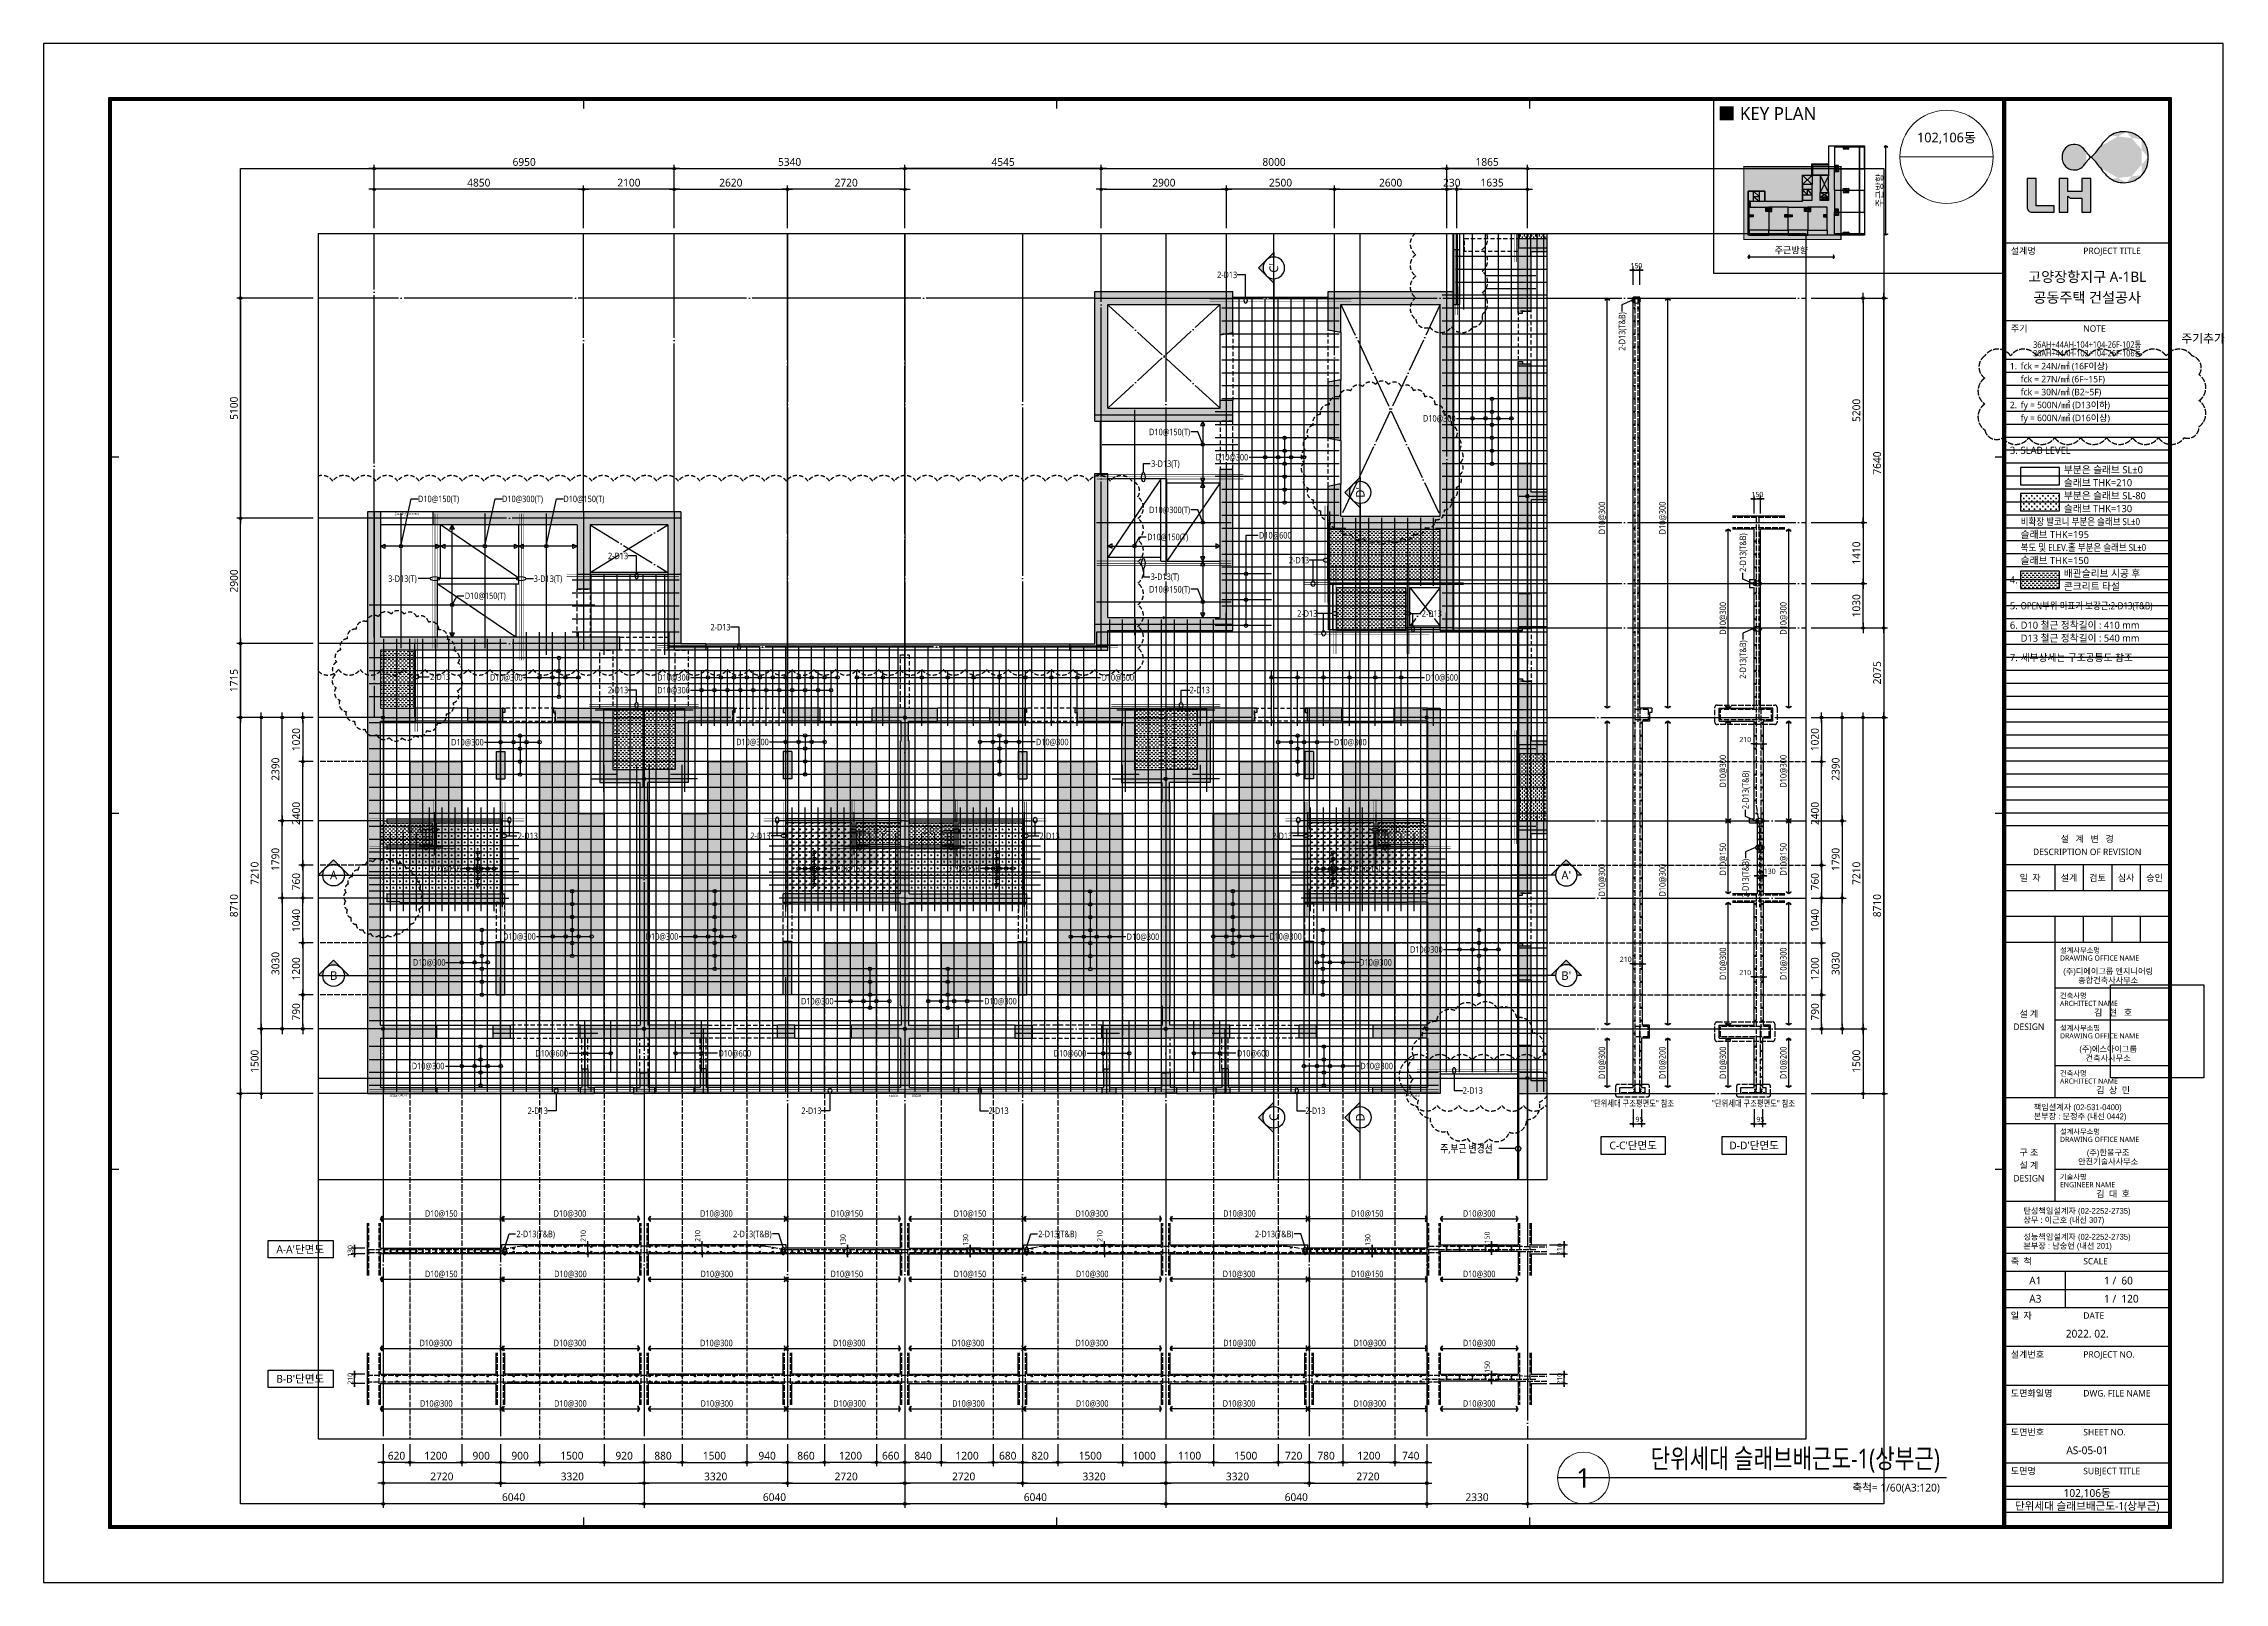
# Model space of a CAD drawing. Header units: millimetres. Extents: x 350420 to 672135, y -312840 to -44390.
# Drawn here: x 350420 to 400906, y -312840 to -277200 of the extents above; entities that cross this region are included whole.
import ezdxf
from ezdxf.enums import TextEntityAlignment as Align
from ezdxf.xclip import XClip

# ---------------------------------------------------------------- set-up
doc = ezdxf.new("R2010")
doc.units = ezdxf.units.MM
doc.header["$LTSCALE"] = 65
doc.header["$XCLIPFRAME"] = 0
for name, pattern in [('CEN', [62, 60, -1, 0, -1]), ('CONTINOUS', [0]), ('DIVIDEX2', [2.5, 1, -0.5, 0, -0.5, 0, -0.5]), ('FORM_고양장항A-1BL-S-성능$0$HID', [2.3, 1.5, -0.8]), ('HID', [2.5, 2, -0.5]), ('XS-구조평면$0$CEN', [62, 60, -1, 0, -1]), ('XS-구조평면$0$DDOT', [14, 12, -1, 0, -1]), ('XS-구조평면$0$HID', [2.3, 1.5, -0.8])]:
    doc.linetypes.add(name, pattern=pattern)
doc.layers.get('Defpoints').update_dxf_attribs({"color": 145})
for name, color, linetype in [('00000가로근', 3, 'Continuous'), ('00000보강근', 2, 'CONTINOUS'), ('00000세로근', 3, 'Continuous'), ('00000중간대', 4, 'DIVIDEX2'), ('0S-보강근', 2, 'Continuous'), ('252', 252, 'Continuous'), ('253', 253, 'Continuous'), ('BAR', 2, 'Continuous'), ('BAR1', 3, 'Continuous'), ('BAR2', 3, 'HID'), ('BARR', 1, 'Continuous'), ('CEN', 1, 'CEN'), ('CEN1', 173, 'HID'), ('CROSS', 15, 'Continuous'), ('DASH', 8, 'Continuous'), ('DIM', 7, 'Continuous'), ('FORM_고양장항A-1BL-S-성능$0$FORM', 7, 'Continuous'), ('FORM_고양장항A-1BL-S-성능$0$FTEXT', 3, 'Continuous'), ('FORM_고양장항A-1BL-S-성능$0$LH마크', 253, 'Continuous'), ('FORM_고양장항A-1BL-S-성능$0$TEXT', 3, 'Continuous'), ('FORM_고양장항A-1BL-S-성능$0$시흥장현 A-9BL(건축폼)$0$FORM TEXT', 7, 'Continuous'), ('KEY', 4, 'Continuous'), ('LEAD', 7, 'Continuous'), ('LEADER', 7, 'Continuous'), ('SEC-MAKING', 2, 'Continuous'), ('T', 6, 'Continuous'), ('T1', 1, 'Continuous'), ('T2', 3, 'Continuous'), ('W1', 11, 'Continuous'), ('XS-구조평면$0$252', 252, 'Continuous'), ('XS-구조평면$0$AD', 7, 'Continuous'), ('XS-구조평면$0$B', 9, 'XS-구조평면$0$HID'), ('XS-구조평면$0$BEAM', 6, 'XS-구조평면$0$HID'), ('XS-구조평면$0$BEAM-1', 5, 'XS-구조평면$0$HID'), ('XS-구조평면$0$CEN', 1, 'XS-구조평면$0$CEN'), ('XS-구조평면$0$CEN-B', 14, 'XS-구조평면$0$CEN'), ('XS-구조평면$0$CG', 8, 'XS-구조평면$0$HID'), ('XS-구조평면$0$CROSS', 8, 'Continuous'), ('XS-구조평면$0$DASH', 8, 'Continuous'), ('XS-구조평면$0$DOWN', 9, 'Continuous'), ('XS-구조평면$0$EL7', 9, 'Continuous'), ('XS-구조평면$0$EL8', 8, 'Continuous'), ('XS-구조평면$0$FP-CORE', 8, 'Continuous'), ('XS-구조평면$0$G', 4, 'XS-구조평면$0$HID'), ('XS-구조평면$0$H-1850', 3, 'Continuous'), ('XS-구조평면$0$H-2550', 2, 'Continuous'), ('XS-구조평면$0$H-2950', 2, 'Continuous'), ('XS-구조평면$0$H-4350', 2, 'Continuous'), ('XS-구조평면$0$H-550', 4, 'Continuous'), ('XS-구조평면$0$HID', 8, 'XS-구조평면$0$HID'), ('XS-구조평면$0$OPEN', 9, 'XS-구조평면$0$DDOT'), ('XS-구조평면$0$PG', 30, 'XS-구조평면$0$HID'), ('XS-구조평면$0$PILE', 3, 'XS-구조평면$0$HID'), ('XS-구조평면$0$RAB', 30, 'XS-구조평면$0$HID'), ('XS-구조평면$0$RAF', 3, 'Continuous'), ('XS-구조평면$0$RAW', 7, 'XS-구조평면$0$HID'), ('XS-구조평면$0$ROOF', 3, 'Continuous'), ('XS-구조평면$0$ROOF4', 4, 'Continuous'), ('XS-구조평면$0$SLAB', 3, 'Continuous'), ('XS-구조평면$0$STEEL', 9, 'Continuous'), ('XS-구조평면$0$W1', 4, 'Continuous'), ('XS-구조평면$0$W1-H', 11, 'XS-구조평면$0$HID'), ('XS-구조평면$0$W2', 9, 'Continuous'), ('XS-구조평면$0$WIN', 4, 'Continuous'), ('XS-구조평면$0$발코니', 9, 'Continuous'), ('XS-구조평면$0$복도', 9, 'Continuous'), ('XS-구조평면$0$점검구', 7, 'XS-구조평면$0$HID'), ('XS-구조평면$0$조형물', 7, 'Continuous'), ('XS-구조평면$0$케노피', 7, 'Continuous'), ('XS-구조평면$0$콘크리트난간', 9, 'Continuous'), ('XS-구조평면$0$태양광-MAT', 3, 'Continuous'), ('XS-구조평면$0$태양광-기둥', 3, 'Continuous'), ('XS-구조평면$0$테라조', 9, 'Continuous'), ('단면', 4, 'Continuous'), ('철근변경선', 1, 'HID')]:
    doc.layers.add(name, color=color, linetype=linetype)
for name, color, linetype, plot in [('211119', 40, 'Continuous', False), ('DEFPOINT', 144, 'Continuous', False), ('FORM_고양장항A-1BL-S-성능$0$DEFPOINT', 144, 'Continuous', False), ('XS-구조평면$0$0907', 60, 'XS-구조평면$0$HID', False), ('XS-구조평면$0$1125', 20, 'XS-구조평면$0$HID', False), ('XS-구조평면$0$1215', 181, 'XS-구조평면$0$HID', False), ('XS-구조평면$0$DEFPOINT', 144, 'Continuous', False), ('XS-구조평면$0$GRID', 166, 'Continuous', False), ('XS-구조평면$0$PD', 251, 'XS-구조평면$0$HID', False), ('XS-구조평면$0$POINT', 7, 'Continuous', False)]:
    doc.layers.add(name, color=color, linetype=linetype, plot=plot)
doc.layers.add('TEXT', color=3, linetype='Continuous', lineweight=9)
doc.styles.add('FORM_고양장항A-1BL-S-성능$0$맑은고딕', font='malgun.ttf')
doc.styles.add('FORM_고양장항A-1BL-S-성능$0$시흥장현 A-9BL(건축폼)$0$FORM-의정부고산(건축)$0$돋움', font='Dotum.ttf')
doc.styles.add('XS-구조평면$0$맑은고딕', font='malgun.ttf')
doc.styles.add('맑은고딕', font='malgun.ttf')
doc.dimstyles.new('DIM_40', dxfattribs={"dimscale": 40, "dimtxt": 3, "dimasz": 1, "dimexe": 2, "dimexo": 1.5, "dimgap": 1, "dimtad": 1, "dimdec": 0, "dimzin": 0, "dimdsep": 46, "dimtxsty": '맑은고딕', "dimblk1": 'DIMDOT', "dimblk2": 'DIMDOT', "dimsah": 1, "dimcen": 0.09, "dimdle": 2, "dimclrd": 7, "dimclre": 7, "dimclrt": 6, "dimadec": 0, "dimazin": 0, "dimtfac": 1, "dimtdec": 0, "dimtix": 1, "dimtmove": 2, "dimatfit": 3, "dimldrblk": 'DIMDOT', "dimfxl": 0, "dimtolj": 1, "dimtzin": 0, "dimarcsym": 0})
doc.dimstyles.new('DIM_60', dxfattribs={"dimscale": 60, "dimtxt": 3, "dimasz": 1, "dimexe": 1.5, "dimexo": 2, "dimgap": 1, "dimtad": 1, "dimdec": 0, "dimzin": 0, "dimdsep": 46, "dimtxsty": '맑은고딕', "dimblk1": 'DIMDOT', "dimblk2": 'DIMDOT', "dimsah": 1, "dimcen": 0.09, "dimdle": 2, "dimclrd": 7, "dimclre": 7, "dimclrt": 3, "dimadec": 0, "dimazin": 0, "dimtfac": 1, "dimtdec": 0, "dimtix": 1, "dimtmove": 2, "dimatfit": 3, "dimldrblk": 'DIMDOT', "dimfxl": 0, "dimtolj": 1, "dimtzin": 0, "dimarcsym": 0})
picture_1 = doc.add_image_def('image1.jpg', size_in_pixel=(2126, 2126))
pattern_1 = [(0, (-628298.63, -75177.7), (75, 75), [37.5, -112.5]), (90, (-628279.88, -75196.45), (-75, 75), [37.5, -112.5])]
pattern_2 = [(0, (-630000, -35000), (75, 75), [37.5, -112.5]), (90, (-629981.25, -35018.75), (-75, 75), [37.5, -112.5])]
pattern_3 = [(180, (360832.822, -53427.577), (-43.75, 43.75), [43.75, -43.75])]
pattern_4 = [(180, (359989.735, -54367.577), (-43.75, 43.75), [43.75, -43.75])]
pattern_5 = [(180, (362149.735, -56437.577), (-43.75, 43.75), [43.75, -43.75])]
pattern_6 = [(180, (360842.822, -53397.577), (-43.75, 43.75), [43.75, -43.75])]
pattern_7 = [(180, (359999.735, -54337.577), (-43.75, 43.75), [43.75, -43.75])]
pattern_8 = [(180, (362159.735, -56407.577), (-43.75, 43.75), [43.75, -43.75])]
pattern_9 = [(180, (360842.822, -53397.577), (-43.75, 43.75), [43.75, -43.75])]
pattern_10 = [(180, (357756.557, -56782.577), (-43.75, 43.75), [43.75, -43.75])]
pattern_11 = [(180, (362842.822, -53217.577), (-43.75, 43.75), [43.75, -43.75])]
pattern_12 = [(180, (361232.822, -53127.577), (-43.75, 43.75), [43.75, -43.75])]
pattern_13 = [(180, (357427.822, -52677.577), (-43.75, 43.75), [43.75, -43.75])]
pattern_14 = [(180, (357657.822, -55557.577), (-43.75, 43.75), [43.75, -43.75])]
pattern_15 = [(180, (-108787.178, -112862.287), (-43.75, 43.75), [43.75, -43.75])]
pattern_16 = [(180, (287192.822, -112494.452), (-43.75, 43.75), [43.75, -43.75])]
pattern_17 = [(2e-15, (-265048.92, 94775), (43.75, 43.75), [43.75, -43.75])]
pattern_18 = [(2e-15, (-257048.92, 94775), (43.75, 43.75), [43.75, -43.75])]

# ---------------------------------------------------------------- blocks, each defined once
blk = doc.blocks.new('2-SO')
at = {"layer": '252'}
h = blk.add_hatch(color=256, dxfattribs=at)
h.dxf.hatch_style = 1
h.paths.add_polyline_path([(-19985, -5100), (-23325, -5100), (-23325, -4800), (-17585, -4800), (-17585, -7860), (-17005, -7860), (-17005, -8000), (-17885, -8000), (-17885, -5100), (-19685, -5100), (-19685, -6590), (-19985, -6590)])
h.paths.add_polyline_path([(-18995, -8000), (-18995, -7700), (-24535, -7700), (-24535, -4800), (-24835, -4800), (-24835, -18275), (-23225, -18275), (-23225, -18135), (-24535, -18135), (-24535, -16990), (-23235, -16990), (-23235, -16690), (-24535, -16690), (-24535, -9650), (-23720, -9650), (-23720, -9350), (-24535, -9350), (-24535, -8000)])
h.paths.add_polyline_path([(-8585, -7860), (-8000, -7860), (-8000, -3910), (-7700, -3910), (-7700, -7250), (-5100, -7250), (-5100, -3810), (-4800, -3810), (-4800, -7550), (-7700, -7550), (-7700, -8000), (-8585, -8000)])
h.paths.add_polyline_path([(300, 0), (450, 0), (450, 1270), (310, 1270), (310, 300), (-2600, 300), (-2600, -590), (-2350, -640), (-2300, -640), (-2300, 0), (0, 0), (0, -4900), (-2300, -4900), (-2300, -4160), (-2350, -4160), (-2600, -4210), (-2600, -5200), (0, -5200), (0, -7550), (300, -7550)])
h.paths.add_polyline_path([(-750, -13845), (-750, -13832), (-300, -13832), (-300, -16690), (-1555, -16690), (-1555, -16990), (-300, -16990), (-300, -18135), (-1565, -18135), (-1565, -18275), (-300, -18275), (0, -18275), (0, -9350), (-300, -9350), (-1070, -9350), (-1070, -9650), (-300, -9650), (-300, -13645), (-3135, -13645), (-3135, -13845)])
h.paths.add_polyline_path([(-6255, -11520), (-6268, -11520), (-6268, -11070), (-5330, -11070), (-5330, -9650), (-4300, -9650), (-4300, -9450), (-4250, -9450), (-4250, -9350), (-5630, -9350), (-5630, -10770), (-6355, -10770), (-7080, -10770), (-7080, -9350), (-8460, -9350), (-8460, -9450), (-8410, -9450), (-8410, -9650), (-7380, -9650), (-7380, -11070), (-6442, -11070), (-6442, -11520), (-6455, -11520), (-6455, -16240), (-6442, -16240), (-6442, -16690), (-7835, -16690), (-7835, -16990), (-6355, -16990), (-4875, -16990), (-4875, -16690), (-6268, -16690), (-6268, -16240), (-6255, -16240)])
h.paths.add_polyline_path([(-2865, -16990), (-2865, -16690), (-3265, -16690), (-3265, -16990)])
h.paths.add_polyline_path([(-4875, -18135), (-4875, -18275), (-5200, -18275), (-5200, -18135), (-5055, -18135), (-5055, -17700), (-4915, -17700), (-4915, -18135)])
h.paths.add_polyline_path([(-6255, -17790), (-6255, -18135), (-6110, -18135), (-6110, -18275), (-6355, -18275), (-6600, -18275), (-6600, -18135), (-6455, -18135), (-6455, -17790), (-6355, -17790)])
h.paths.add_polyline_path([(-2935, -15990), (-3135, -15990), (-3135, -14755), (-2935, -14755)])
h.paths.add_polyline_path([(-2935, -10350), (-3135, -10350), (-3135, -10980), (-2935, -10980)])
h.paths.add_polyline_path([(-2280, -9650), (-3080, -9650), (-3080, -9450), (-3130, -9450), (-3130, -9350), (-2280, -9350)])
h.paths.add_polyline_path([(-18335, -11520), (-18348, -11520), (-18348, -11070), (-17410, -11070), (-17410, -9650), (-16380, -9650), (-16380, -9450), (-16330, -9450), (-16330, -9350), (-17710, -9350), (-17710, -10770), (-18435, -10770), (-19160, -10770), (-19160, -9350), (-20540, -9350), (-20540, -9450), (-20490, -9450), (-20490, -9650), (-19460, -9650), (-19460, -11070), (-18522, -11070), (-18522, -11520), (-18535, -11520), (-18535, -16240), (-18522, -16240), (-18522, -16690), (-19915, -16690), (-19915, -16990), (-18435, -16990), (-16955, -16990), (-16955, -16690), (-18348, -16690), (-18348, -16240), (-18335, -16240)])
h.paths.add_polyline_path([(-14945, -16990), (-14945, -16690), (-15345, -16690), (-15345, -16990)])
h.paths.add_polyline_path([(-16955, -18135), (-16955, -18275), (-17280, -18275), (-17280, -18135), (-17135, -18135), (-17135, -17700), (-16995, -17700), (-16995, -18135)])
h.paths.add_polyline_path([(-18335, -17790), (-18335, -18135), (-18190, -18135), (-18190, -18275), (-18435, -18275), (-18680, -18275), (-18680, -18135), (-18535, -18135), (-18535, -17790), (-18435, -17790)])
h.paths.add_polyline_path([(-12495, -16990), (-12495, -18135), (-13645, -18135), (-13645, -18275), (-12395, -18275), (-11145, -18275), (-11145, -18135), (-12295, -18135), (-12295, -16990), (-11155, -16990), (-11155, -16690), (-12308, -16690), (-12308, -16240), (-12295, -16240), (-12295, -13845), (-9575, -13845), (-9575, -13645), (-12295, -13645), (-12295, -10100), (-12308, -10100), (-12308, -9650), (-11640, -9650), (-11640, -9350), (-12395, -9350), (-13150, -9350), (-13150, -9650), (-12482, -9650), (-12482, -10100), (-12495, -10100), (-12495, -13645), (-15215, -13645), (-15215, -13845), (-12495, -13845), (-12495, -16240), (-12482, -16240), (-12482, -16690), (-13635, -16690), (-13635, -16990)])
h.paths.add_polyline_path([(-15015, -15990), (-15215, -15990), (-15215, -14755), (-15015, -14755)])
h.paths.add_polyline_path([(-15015, -10350), (-15215, -10350), (-15215, -10980), (-15015, -10980)])
h.paths.add_polyline_path([(-14360, -9650), (-15160, -9650), (-15160, -9450), (-15210, -9450), (-15210, -9350), (-14360, -9350)])
h.paths.add_polyline_path([(-9845, -16990), (-9845, -16690), (-9445, -16690), (-9445, -16990)])
h.paths.add_polyline_path([(-7835, -18135), (-7835, -18275), (-7510, -18275), (-7510, -18135), (-7655, -18135), (-7655, -17700), (-7795, -17700), (-7795, -18135)])
h.paths.add_polyline_path([(-9775, -15990), (-9575, -15990), (-9575, -14755), (-9775, -14755)], flags=17)
h.paths.add_polyline_path([(-9775, -10350), (-9575, -10350), (-9575, -10980), (-9775, -10980)], flags=17)
h.paths.add_polyline_path([(-10430, -9650), (-9630, -9650), (-9630, -9450), (-9580, -9450), (-9580, -9350), (-10430, -9350)])
h.paths.add_polyline_path([(-24390, -13645), (-24390, -13832), (-24085, -13832), (-24085, -13845), (-21655, -13845), (-21655, -13645)], flags=17)
h.paths.add_polyline_path([(-21925, -16990), (-21925, -16690), (-21525, -16690), (-21525, -16990)], flags=17)
h.paths.add_polyline_path([(-19915, -18135), (-19915, -18275), (-19590, -18275), (-19590, -18135), (-19735, -18135), (-19735, -17700), (-19875, -17700), (-19875, -18135)])
h.paths.add_polyline_path([(-21855, -15990), (-21655, -15990), (-21655, -14755), (-21855, -14755)], flags=17)
h.paths.add_polyline_path([(-21855, -10350), (-21655, -10350), (-21655, -10980), (-21855, -10980)], flags=17)
h.paths.add_polyline_path([(-22510, -9650), (-21710, -9650), (-21710, -9450), (-21660, -9450), (-21660, -9350), (-22510, -9350)], flags=17)
h.paths.add_polyline_path([(3710, 2205), (3710, 2218), (3260, 2218), (3260, 1230), (2100, 1230), (2100, -150), (1900, -150), (1900, -200), (1800, -200), (1800, 1530), (2960, 1530), (2960, 2305), (2960, 3080), (1800, 3080), (1800, 4810), (1900, 4810), (1900, 4760), (2100, 4760), (2100, 3380), (3260, 3380), (3260, 2392), (3710, 2392), (3710, 2405), (9190, 2405), (9190, 2392), (9640, 2392), (9640, 3785), (9940, 3785), (9940, 2305), (9940, 825), (9640, 825), (9640, 2218), (9190, 2218), (9190, 2205)])
h.paths.add_polyline_path([(9940, -1685), (9640, -1685), (9640, -1285), (9940, -1285)])
h.paths.add_polyline_path([(11225, -1685), (11085, -1685), (11085, -1285), (11225, -1285)])
h.paths.add_polyline_path([(11085, 825), (11225, 825), (11225, 1150), (11085, 1150), (11085, 1005), (10650, 1005), (10650, 865), (11085, 865)])
h.paths.add_polyline_path([(10740, 2205), (11085, 2205), (11085, 2060), (11225, 2060), (11225, 2305), (11225, 2550), (11085, 2550), (11085, 2405), (10740, 2405), (10740, 2305)])
h.paths.add_polyline_path([(9940, -4335), (11085, -4335), (11085, -3195), (11225, -3195), (11225, -4435), (11225, -5675), (11085, -5675), (11085, -4535), (9940, -4535), (9940, -5675), (9640, -5675), (9640, -4522), (9190, -4522), (9190, -4535), (6495, -4535), (6495, -7555), (6295, -7555), (6295, -4535), (2550, -4535), (2550, -4522), (2100, -4522), (2100, -5190), (1800, -5190), (1800, -4435), (1800, -3680), (2100, -3680), (2100, -4348), (2550, -4348), (2550, -4335), (6295, -4335), (6295, -1315), (6495, -1315), (6495, -4335), (9190, -4335), (9190, -4348), (9640, -4348), (9640, -3195), (9940, -3195)])
h.paths.add_polyline_path([(8940, -1515), (8940, -1315), (7405, -1315), (7405, -1515)], flags=17)
h.paths.add_polyline_path([(2800, -1515), (2800, -1315), (3630, -1315), (3630, -1515)], flags=17)
h.paths.add_polyline_path([(2100, -2170), (2100, -1370), (1900, -1370), (1900, -1320), (1800, -1320), (1800, -2170)])
h.paths.add_polyline_path([(6482, 8960), (6295, 8960), (6295, 5925), (6495, 5925), (6495, 8655), (6482, 8655)])
h.paths.add_polyline_path([(9940, 9105), (11085, 9105), (11085, 7805), (11225, 7805), (11225, 9405), (310, 9405), (310, 8290), (450, 8290), (450, 9105), (1800, 9105), (1800, 8290), (2100, 8290), (2100, 9105), (9640, 9105), (9640, 7805), (9940, 7805)])
h.paths.add_polyline_path([(9940, 6295), (9640, 6295), (9640, 5895), (9940, 5895)])
h.paths.add_polyline_path([(11225, 6295), (11085, 6295), (11085, 5895), (11225, 5895)])
h.paths.add_polyline_path([(11085, 3785), (11225, 3785), (11225, 3460), (11085, 3460), (11085, 3605), (10650, 3605), (10650, 3745), (11085, 3745)])
h.paths.add_polyline_path([(8940, 6125), (8940, 5925), (7405, 5925), (7405, 6125)])
h.paths.add_polyline_path([(2800, 6125), (2800, 5925), (3630, 5925), (3630, 6125)])
h.paths.add_polyline_path([(2100, 6780), (2100, 5980), (1900, 5980), (1900, 5930), (1800, 5930), (1800, 6780)])
h.paths.add_polyline_path([(3710, -11075), (3710, -11088), (3260, -11088), (3260, -10100), (2100, -10100), (2100, -8720), (1900, -8720), (1900, -8670), (1800, -8670), (1800, -10400), (2960, -10400), (2960, -11175), (2960, -11950), (1800, -11950), (1800, -13680), (1900, -13680), (1900, -13630), (2100, -13630), (2100, -12250), (3260, -12250), (3260, -11262), (3710, -11262), (3710, -11275), (9190, -11275), (9190, -11262), (9640, -11262), (9640, -12655), (9940, -12655), (9940, -11175), (9940, -9695), (9640, -9695), (9640, -11088), (9190, -11088), (9190, -11075)])
h.paths.add_polyline_path([(9940, -7185), (9640, -7185), (9640, -7585), (9940, -7585)])
h.paths.add_polyline_path([(11225, -7185), (11085, -7185), (11085, -7585), (11225, -7585)])
h.paths.add_polyline_path([(11085, -9695), (11225, -9695), (11225, -10020), (11085, -10020), (11085, -9875), (10650, -9875), (10650, -9735), (11085, -9735)])
h.paths.add_polyline_path([(10740, -11075), (11085, -11075), (11085, -10930), (11225, -10930), (11225, -11175), (11225, -11420), (11085, -11420), (11085, -11275), (10740, -11275), (10740, -11175)])
h.paths.add_polyline_path([(8940, -7355), (8940, -7555), (7405, -7555), (7405, -7355)], flags=17)
h.paths.add_polyline_path([(2800, -7355), (2800, -7555), (3630, -7555), (3630, -7355)], flags=17)
h.paths.add_polyline_path([(2100, -6700), (2100, -7500), (1900, -7500), (1900, -7550), (1800, -7550), (1800, -6700)])
h.paths.add_polyline_path([(6482, -17830), (6295, -17830), (6295, -14795), (6495, -14795), (6495, -17525), (6482, -17525)])
h.paths.add_polyline_path([(9940, -17975), (11085, -17975), (11085, -16675), (11225, -16675), (11225, -18275), (1800, -18275), (1800, -17975), (1800, -17160), (2100, -17160), (2100, -17975), (9640, -17975), (9640, -16675), (9940, -16675)])
h.paths.add_polyline_path([(9940, -15165), (9640, -15165), (9640, -14765), (9940, -14765)])
h.paths.add_polyline_path([(11225, -15165), (11085, -15165), (11085, -14765), (11225, -14765)])
h.paths.add_polyline_path([(11085, -12655), (11225, -12655), (11225, -12330), (11085, -12330), (11085, -12475), (10650, -12475), (10650, -12615), (11085, -12615)])
h.paths.add_polyline_path([(8940, -14995), (8940, -14795), (7405, -14795), (7405, -14995)])
h.paths.add_polyline_path([(2800, -14995), (2800, -14795), (3630, -14795), (3630, -14995)])
h.paths.add_polyline_path([(2100, -15650), (2100, -14850), (1900, -14850), (1900, -14800), (1800, -14800), (1800, -15650)])
h.paths.add_polyline_path([(-8000, -2700), (-4800, -2700), (-4800, -2225), (-5100, -2225), (-5100, -2400), (-7700, -2400), (-7700, 0), (-5100, 0), (-5100, -695), (-5050, -695), (-4800, -645), (-4800, 300), (-8000, 300)])
h.paths.add_polyline_path([(-2350, -1750), (-2600, -1800), (-2600, -3100), (-2350, -3150), (-2300, -3150), (-2300, -1750)], flags=17)
blk = doc.blocks.new('XS-구조평면$0$R-21A')
at = {"layer": 'XS-구조평면$0$CEN'}
for p, q in [((0, 7215), (0, -1500)), ((660, 7215), (660, 5620)), ((2520, 7215), (2520, 5590)), ((4000, 7215), (4000, -1500)), ((4000, 7030), (0, 7030)), ((860, 5770), (0, 5770)), ((4000, 5990), (2150, 5990)), ((4000, 0), (0, 0)), ((2640, 0), (2640, -1500))]:
    blk.add_line(p, q, dxfattribs=at)
at = {"layer": 'XS-구조평면$0$PD'}
for p, q in [((2705, 7185), (4000, 7185)), ((615, 6965), (615, 5815)), ((615, 5815), (90, 5815))]:
    blk.add_line(p, q, dxfattribs=at)
at = {"layer": 'XS-구조평면$0$POINT'}
for centre in [(0, 7030), (4000, 5990), (0, 0), (4000, 0)]:
    blk.add_circle(centre, 35, dxfattribs=at)
blk = doc.blocks.new('XS-구조평면$0$R-21AH')
at = {"layer": 'XS-구조평면$0$CEN'}
for p, q in [((0, 7305), (0, -1500)), ((4020, 7090), (0, 7090)), ((670, 7305), (670, 5650)), ((2560, 7305), (2560, 5620)), ((4020, 7305), (4020, -1500)), ((870, 5800), (0, 5800)), ((4020, 6040), (2230, 6040)), ((4020, 0), (0, 0)), ((2650, 0), (2650, -1500))]:
    blk.add_line(p, q, dxfattribs=at)
at = {"layer": 'XS-구조평면$0$PD'}
for p, q in [((2775, 7275), (4020, 7275)), ((625, 6905), (625, 5845)), ((625, 5845), (100, 5845))]:
    blk.add_line(p, q, dxfattribs=at)
at = {"layer": 'XS-구조평면$0$POINT'}
for centre in [(0, 7090), (4020, 6040), (0, 0), (4020, 0)]:
    blk.add_circle(centre, 35, dxfattribs=at)
blk = doc.blocks.new('XS-구조평면$0$R-26A')
at = {"layer": 'XS-구조평면$0$CEN'}
for p, q in [((0, 7515), (0, -1500)), ((4400, 7330), (0, 7330)), ((640, 7515), (640, 6110)), ((3570, 7515), (3570, 5420)), ((4400, 7515), (4400, -1500)), ((840, 6310), (0, 6310)), ((4400, 5720), (3270, 5720)), ((4400, 0), (0, 0)), ((3040, 0), (3040, -1500))]:
    blk.add_line(p, q, dxfattribs=at)
at = {"layer": 'XS-구조평면$0$PD'}
for p, q in [((595, 7165), (595, 6355)), ((3755, 7485), (4400, 7485)), ((595, 6355), (90, 6355))]:
    blk.add_line(p, q, dxfattribs=at)
at = {"layer": 'XS-구조평면$0$POINT'}
for centre in [(0, 7330), (4400, 5720), (0, 0), (4400, 0)]:
    blk.add_circle(centre, 35, dxfattribs=at)
blk = doc.blocks.new('XS-구조평면$0$R-36AH')
at = {"layer": 'XS-구조평면$0$CEN'}
for p, q in [((0, 7425), (0, -1500)), ((0, 7210), (6040, 7210)), ((2720, 7425), (2720, 4620)), ((5100, 7425), (5100, 5490)), ((6040, 7425), (6040, -1500)), ((4800, 5790), (6040, 5790)), ((0, 4820), (2910, 4820)), ((1180, 5020), (1180, 4020)), ((0, 4220), (1380, 4220)), ((0, 3030), (2910, 3030)), ((2720, 3240), (2720, -1500)), ((0, 0), (6040, 0)), ((4670, 0), (4670, -1500))]:
    blk.add_line(p, q, dxfattribs=at)
at = {"layer": 'XS-구조평면$0$PD'}
for p, q in [((5315, 7395), (6040, 7395)), ((100, 4775), (1135, 4775)), ((1135, 4775), (1135, 4265)), ((100, 4265), (1135, 4265))]:
    blk.add_line(p, q, dxfattribs=at)
at = {"layer": 'XS-구조평면$0$POINT'}
for centre in [(0, 7210), (6040, 5790), (0, 0), (6040, 0)]:
    blk.add_circle(centre, 35, dxfattribs=at)
blk = doc.blocks.new('XS-구조평면$0$R-44AH')
at = {"layer": 'XS-구조평면$0$CEN'}
for p, q in [((0, 7925), (0, -1500)), ((0, 7710), (6740, 7710)), ((3020, 7925), (3020, 4920)), ((5750, 7925), (5750, 6250)), ((6740, 7925), (6740, -1500)), ((5450, 6550), (6740, 6550)), ((0, 5120), (3210, 5120)), ((580, 5320), (580, 3130)), ((0, 3330), (3210, 3330)), ((3020, 3530), (3020, -1500)), ((0, 0), (6740, 0)), ((5370, 0), (5370, -1500))]:
    blk.add_line(p, q, dxfattribs=at)
at = {"layer": 'XS-구조평면$0$PD'}
for p, q in [((5965, 7895), (6740, 7895)), ((100, 5075), (535, 5075)), ((535, 5075), (535, 3430))]:
    blk.add_line(p, q, dxfattribs=at)
at = {"layer": 'XS-구조평면$0$POINT'}
for centre in [(0, 7710), (6740, 6550), (0, 0), (6740, 0)]:
    blk.add_circle(centre, 35, dxfattribs=at)
blk = doc.blocks.new('XS-구조평면$0$21A')
at = {"layer": 'XS-구조평면$0$CROSS'}
h = blk.add_hatch(dxfattribs=at)
h.set_pattern_fill('CROSS', color=256, scale=300)
h.set_pattern_definition([(0, (-630000, -154900), (75, 75), [37.5, -112.5]), (90, (-629981.25, -154918.75), (-75, 75), [37.5, -112.5])])
h.paths.add_polyline_path([(3910, 5925), (2455, 5925), (2455, 5725), (2299, 5725), (2299, 4165), (2865, 4165), (2865, 3265), (3910, 3265)])
at = {"layer": 'XS-구조평면$0$BEAM'}
for p, q in [((3910, 1655), (3910, 3155)), ((3910, -985), (3910, -185))]:
    blk.add_line(p, q, dxfattribs=at)
blk.add_lwpolyline([(755, 6965), (755, 7215), (1975, 7215), (1975, 6965)], close=True, dxfattribs=at)
at = {"layer": 'XS-구조평면$0$BEAM-1'}
for p, q in [((720, 65), (2530, 65)), ((2530, -185), (720, -185)), ((2570, -185), (2570, -895)), ((2710, -895), (2710, -185))]:
    blk.add_line(p, q, dxfattribs=at)
at = {"layer": 'XS-구조평면$0$DOWN'}
for p, q in [((2299, 5725), (2299, 4165)), ((2455, 5815), (2455, 5925))]:
    blk.add_line(p, q, dxfattribs=at)
at = {"layer": 'XS-구조평면$0$POINT'}
blk.add_circle((0, 0), 35, dxfattribs=at)
blk = doc.blocks.new('XS-구조평면$0$21AH')
at = {"layer": 'XS-구조평면$0$CROSS'}
h = blk.add_hatch(dxfattribs=at)
h.set_pattern_fill('CROSS', color=256, scale=300)
h.set_pattern_definition([(0, (-630000, -114900), (75, 75), [37.5, -112.5]), (90, (-629981.25, -114918.75), (-75, 75), [37.5, -112.5])])
h.paths.add_polyline_path([(3920, 5955), (2475, 5955), (2475, 5755), (2309, 5755), (2309, 4195), (2875, 4195), (2875, 3295), (3920, 3295)])
at = {"layer": 'XS-구조평면$0$BEAM'}
for p, q in [((3920, 1685), (3920, 3185)), ((3920, -1015), (3920, -215))]:
    blk.add_line(p, q, dxfattribs=at)
blk.add_lwpolyline([(765, 7005), (1985, 7005), (1985, 7305), (765, 7305)], close=True, dxfattribs=at)
at = {"layer": 'XS-구조평면$0$BEAM-1'}
for p, q in [((2540, 85), (730, 85)), ((730, -215), (2540, -215)), ((2580, -925), (2580, -215)), ((2720, -925), (2720, -215))]:
    blk.add_line(p, q, dxfattribs=at)
at = {"layer": 'XS-구조평면$0$DOWN'}
for p, q in [((2309, 5755), (2309, 4195)), ((2475, 5955), (2475, 5845))]:
    blk.add_line(p, q, dxfattribs=at)
at = {"layer": 'XS-구조평면$0$POINT'}
blk.add_circle((0, 0), 35, dxfattribs=at)
blk = doc.blocks.new('XS-구조평면$0$26A')
at = {"layer": 'XS-구조평면$0$CROSS'}
h = blk.add_hatch(dxfattribs=at)
h.set_pattern_fill('CROSS', color=256, scale=300)
h.set_pattern_definition(pattern_1)
h.paths.add_polyline_path([(1741, 7265), (685, 7265), (685, 6265), (90, 6265), (90, 4689), (1741, 4689)])
at = {"layer": 'XS-구조평면$0$BEAM'}
blk.add_line((4310, -985), (4310, -185), dxfattribs=at)
blk.add_lwpolyline([(1805, 7265), (3025, 7265), (3025, 7515), (1805, 7515)], close=True, dxfattribs=at)
at = {"layer": 'XS-구조평면$0$BEAM-1'}
for p, q in [((1220, 65), (2930, 65)), ((2930, -185), (1220, -185)), ((2970, -895), (2970, -185)), ((3110, -895), (3110, -185))]:
    blk.add_line(p, q, dxfattribs=at)
at = {"layer": 'XS-구조평면$0$DOWN'}
for p, q in [((1741, 7265), (1741, 4689)), ((1741, 4689), (90, 4689))]:
    blk.add_line(p, q, dxfattribs=at)
at = {"layer": 'XS-구조평면$0$POINT'}
blk.add_circle((0, 0), 35, dxfattribs=at)
blk = doc.blocks.new('XS-구조평면$0$36AH')
at = {"layer": 'XS-구조평면$0$CROSS'}
h = blk.add_hatch(dxfattribs=at)
h.set_pattern_fill('CROSS', color=256, scale=300)
h.set_pattern_definition(pattern_2)
h.paths.add_polyline_path([(2751, 3130), (2751, 4775), (1225, 4775), (1225, 4175), (100, 4175), (100, 3130)])
at = {"layer": 'XS-구조평면$0$BEAM'}
blk.add_line((5940, -1015), (5940, -215), dxfattribs=at)
for points in [[(3985, 7125), (3985, 7425), (2765, 7425), (2765, 7125)], [(2620, 2020), (2820, 2020), (2820, 2930), (2620, 2930)]]:
    blk.add_lwpolyline(points, close=True, dxfattribs=at)
at = {"layer": 'XS-구조평면$0$BEAM-1'}
for p, q in [((4560, 85), (2950, 85)), ((2950, -215), (4560, -215)), ((4600, -925), (4600, -215)), ((4740, -925), (4740, -215))]:
    blk.add_line(p, q, dxfattribs=at)
at = {"layer": 'XS-구조평면$0$DOWN'}
blk.add_line((2751, 3130), (2751, 4775), dxfattribs=at)
at = {"layer": 'XS-구조평면$0$POINT'}
blk.add_circle((0, 0), 35, dxfattribs=at)
blk = doc.blocks.new('XS-구조평면$0$44AH')
at = {"layer": 'XS-구조평면$0$CROSS'}
h = blk.add_hatch(dxfattribs=at)
h.set_pattern_fill('CROSS', color=256, scale=300)
h.set_pattern_definition([(0, (-630000, -15000), (75, 75), [37.5, -112.5]), (90, (-629981.25, -15018.75), (-75, 75), [37.5, -112.5])])
h.paths.add_polyline_path([(3051, 3430), (3051, 5075), (625, 5075), (625, 3430)])
at = {"layer": 'XS-구조평면$0$BEAM'}
blk.add_line((6640, -1015), (6640, -215), dxfattribs=at)
for points in [[(4285, 7625), (4285, 7925), (3065, 7925), (3065, 7625)], [(2920, 2320), (3120, 2320), (3120, 3230), (2920, 3230)]]:
    blk.add_lwpolyline(points, close=True, dxfattribs=at)
at = {"layer": 'XS-구조평면$0$BEAM-1'}
for p, q in [((3150, 85), (5260, 85)), ((5260, -215), (3150, -215)), ((5300, -925), (5300, -215)), ((5440, -925), (5440, -215))]:
    blk.add_line(p, q, dxfattribs=at)
at = {"layer": 'XS-구조평면$0$DOWN'}
blk.add_line((3051, 3430), (3051, 5075), dxfattribs=at)
at = {"layer": 'XS-구조평면$0$POINT'}
blk.add_circle((0, 0), 35, dxfattribs=at)
blk = doc.blocks.new('XS-구조평면$0$RB-44AH')
at = {"layer": 'XS-구조평면$0$BEAM'}
for p, q in [((2265, 7925), (755, 7925)), ((2265, 7625), (755, 7625)), ((1240, 85), (2750, 85)), ((1240, -215), (2750, -215)), ((6640, -1015), (6640, -215))]:
    blk.add_line(p, q, dxfattribs=at)
for points in [[(4285, 7625), (4285, 7925), (3065, 7925), (3065, 7625)], [(2920, 2320), (3120, 2320), (3120, 3230), (2920, 3230)]]:
    blk.add_lwpolyline(points, close=True, dxfattribs=at)
at = {"layer": 'XS-구조평면$0$BEAM-1'}
for p, q in [((3150, 85), (5260, 85)), ((5260, -215), (3150, -215)), ((5300, -925), (5300, -215)), ((5440, -925), (5440, -215)), ((1240, -1360), (2750, -1360)), ((1240, -1500), (2750, -1500)), ((3150, -1360), (5260, -1360)), ((3150, -1500), (5260, -1500)), ((5585, -1360), (6495, -1360)), ((5585, -1500), (6495, -1500))]:
    blk.add_line(p, q, dxfattribs=at)
at = {"layer": 'XS-구조평면$0$POINT'}
blk.add_circle((0, 0), 35, dxfattribs=at)
blk = doc.blocks.new('XS-구조평면$0$RB-36AH')
at = {"layer": 'XS-구조평면$0$BEAM'}
for p, q in [((1965, 7425), (755, 7425)), ((1965, 7125), (755, 7125)), ((2550, 85), (1240, 85)), ((2550, -215), (1240, -215)), ((5940, -1015), (5940, -215))]:
    blk.add_line(p, q, dxfattribs=at)
for points in [[(3985, 7125), (3985, 7425), (2765, 7425), (2765, 7125)], [(2620, 2020), (2820, 2020), (2820, 2930), (2620, 2930)]]:
    blk.add_lwpolyline(points, close=True, dxfattribs=at)
at = {"layer": 'XS-구조평면$0$BEAM-1'}
for p, q in [((4560, 85), (2950, 85)), ((2950, -215), (4560, -215)), ((4600, -925), (4600, -215)), ((4740, -925), (4740, -215)), ((1250, -1360), (4560, -1360)), ((1250, -1500), (4560, -1500)), ((4885, -1360), (5795, -1360)), ((4885, -1500), (5795, -1500))]:
    blk.add_line(p, q, dxfattribs=at)
at = {"layer": 'XS-구조평면$0$POINT'}
blk.add_circle((0, 0), 35, dxfattribs=at)
blk = doc.blocks.new('XS-구조평면$0$RB-26A')
at = {"layer": 'XS-구조평면$0$BEAM'}
blk.add_line((4310, -985), (4310, -185), dxfattribs=at)
blk.add_lwpolyline([(1805, 7265), (3025, 7265), (3025, 7515), (1805, 7515)], close=True, dxfattribs=at)
at = {"layer": 'XS-구조평면$0$BEAM-1'}
for p, q in [((1220, 65), (2930, 65)), ((2930, -185), (1220, -185)), ((2970, -895), (2970, -185)), ((3110, -895), (3110, -185)), ((1220, -1360), (2930, -1360)), ((1220, -1500), (2930, -1500)), ((3255, -1360), (4165, -1360)), ((3255, -1500), (4165, -1500))]:
    blk.add_line(p, q, dxfattribs=at)
at = {"layer": 'XS-구조평면$0$POINT'}
blk.add_circle((0, 0), 35, dxfattribs=at)
blk = doc.blocks.new('XS-구조평면$0$RB-21AH')
at = {"layer": 'XS-구조평면$0$BEAM'}
for p, q in [((3920, 1685), (3920, 3185)), ((3920, -1015), (3920, -215))]:
    blk.add_line(p, q, dxfattribs=at)
blk.add_lwpolyline([(765, 7005), (1985, 7005), (1985, 7305), (765, 7305)], close=True, dxfattribs=at)
at = {"layer": 'XS-구조평면$0$BEAM-1'}
for p, q in [((2540, 85), (730, 85)), ((730, -215), (2540, -215)), ((2580, -925), (2580, -215)), ((2720, -925), (2720, -215)), ((2540, -1360), (730, -1360)), ((730, -1500), (2540, -1500)), ((3775, -1360), (2865, -1360)), ((2865, -1500), (3775, -1500))]:
    blk.add_line(p, q, dxfattribs=at)
at = {"layer": 'XS-구조평면$0$POINT'}
blk.add_circle((0, 0), 35, dxfattribs=at)
blk = doc.blocks.new('XS-구조평면$0$RB-21A')
at = {"layer": 'XS-구조평면$0$BEAM'}
for p, q in [((3910, 1655), (3910, 3155)), ((3910, -985), (3910, -185))]:
    blk.add_line(p, q, dxfattribs=at)
blk.add_lwpolyline([(755, 6965), (755, 7215), (1975, 7215), (1975, 6965)], close=True, dxfattribs=at)
at = {"layer": 'XS-구조평면$0$BEAM-1'}
for p, q in [((720, 65), (2530, 65)), ((2530, -185), (720, -185)), ((2570, -185), (2570, -895)), ((2710, -895), (2710, -185)), ((2530, -1360), (720, -1360)), ((2530, -1500), (720, -1500)), ((3765, -1360), (2855, -1360)), ((3765, -1500), (2855, -1500))]:
    blk.add_line(p, q, dxfattribs=at)
at = {"layer": 'XS-구조평면$0$POINT'}
blk.add_circle((0, 0), 35, dxfattribs=at)
blk = doc.blocks.new('XS-구조평면$0$26A-간')
at = {"layer": 'XS-구조평면$0$CROSS'}
h = blk.add_hatch(dxfattribs=at)
h.set_pattern_fill('CROSS', color=256, scale=300)
h.set_pattern_definition(pattern_1)
h.paths.add_polyline_path([(1741, 7265), (685, 7265), (685, 6265), (-25, 6265), (-25, 4689), (1741, 4689)])
at = {"layer": 'XS-구조평면$0$BEAM'}
blk.add_line((4310, -985), (4310, -185), dxfattribs=at)
blk.add_lwpolyline([(1805, 7265), (3025, 7265), (3025, 7515), (1805, 7515)], close=True, dxfattribs=at)
at = {"layer": 'XS-구조평면$0$BEAM-1'}
for p, q in [((1220, 65), (2930, 65)), ((2930, -185), (1220, -185)), ((2970, -895), (2970, -185)), ((3110, -895), (3110, -185))]:
    blk.add_line(p, q, dxfattribs=at)
at = {"layer": 'XS-구조평면$0$DOWN'}
for p, q in [((1741, 7265), (1741, 4689)), ((1741, 4689), (-25, 4689))]:
    blk.add_line(p, q, dxfattribs=at)
at = {"layer": 'XS-구조평면$0$POINT'}
blk.add_circle((0, 0), 35, dxfattribs=at)
blk = doc.blocks.new('XS-구조평면$0$26A-직')
at = {"layer": 'XS-구조평면$0$CROSS'}
h = blk.add_hatch(dxfattribs=at)
h.set_pattern_fill('CROSS', color=256, scale=300)
h.set_pattern_definition(pattern_1)
h.paths.add_polyline_path([(1741, 7265), (685, 7265), (685, 6265), (-70, 6265), (-70, 4689), (1741, 4689)])
at = {"layer": 'XS-구조평면$0$BEAM'}
blk.add_line((4310, -985), (4310, -185), dxfattribs=at)
blk.add_lwpolyline([(1805, 7265), (3025, 7265), (3025, 7515), (1805, 7515)], close=True, dxfattribs=at)
at = {"layer": 'XS-구조평면$0$BEAM-1'}
for p, q in [((1220, 65), (2930, 65)), ((2930, -185), (1220, -185)), ((2970, -895), (2970, -185)), ((3110, -895), (3110, -185))]:
    blk.add_line(p, q, dxfattribs=at)
at = {"layer": 'XS-구조평면$0$DOWN'}
for p, q in [((1741, 7265), (1741, 4689)), ((1741, 4689), (-70, 4689))]:
    blk.add_line(p, q, dxfattribs=at)
at = {"layer": 'XS-구조평면$0$POINT'}
blk.add_circle((0, 0), 35, dxfattribs=at)
blk = doc.blocks.new('XS-구조평면$0$36AH-직')
at = {"layer": 'XS-구조평면$0$CROSS'}
h = blk.add_hatch(dxfattribs=at)
h.set_pattern_fill('CROSS', color=256, scale=300)
h.set_pattern_definition(pattern_2)
h.paths.add_polyline_path([(2751, 3130), (2751, 4775), (1225, 4775), (1225, 4175), (-60, 4175), (-60, 3130)])
at = {"layer": 'XS-구조평면$0$BEAM'}
blk.add_line((5940, -1015), (5940, -215), dxfattribs=at)
for points in [[(3985, 7125), (3985, 7425), (2765, 7425), (2765, 7125)], [(2620, 2020), (2820, 2020), (2820, 2930), (2620, 2930)]]:
    blk.add_lwpolyline(points, close=True, dxfattribs=at)
at = {"layer": 'XS-구조평면$0$BEAM-1'}
for p, q in [((4560, 85), (2950, 85)), ((2950, -215), (4560, -215)), ((4600, -925), (4600, -215)), ((4740, -925), (4740, -215))]:
    blk.add_line(p, q, dxfattribs=at)
at = {"layer": 'XS-구조평면$0$DOWN'}
blk.add_line((2751, 3130), (2751, 4775), dxfattribs=at)
at = {"layer": 'XS-구조평면$0$POINT'}
blk.add_circle((0, 0), 35, dxfattribs=at)
blk = doc.blocks.new('XS-구조평면$0$36AH-간')
at = {"layer": 'XS-구조평면$0$CROSS'}
h = blk.add_hatch(dxfattribs=at)
h.set_pattern_fill('CROSS', color=256, scale=300)
h.set_pattern_definition(pattern_2)
h.paths.add_polyline_path([(2751, 3130), (2751, 4775), (1225, 4775), (1225, 4175), (-15, 4175), (-15, 3130)])
at = {"layer": 'XS-구조평면$0$BEAM'}
blk.add_line((5940, -1015), (5940, -215), dxfattribs=at)
for points in [[(3985, 7125), (3985, 7425), (2765, 7425), (2765, 7125)], [(2620, 2020), (2820, 2020), (2820, 2930), (2620, 2930)]]:
    blk.add_lwpolyline(points, close=True, dxfattribs=at)
at = {"layer": 'XS-구조평면$0$BEAM-1'}
for p, q in [((4560, 85), (2950, 85)), ((2950, -215), (4560, -215)), ((4600, -925), (4600, -215)), ((4740, -925), (4740, -215))]:
    blk.add_line(p, q, dxfattribs=at)
at = {"layer": 'XS-구조평면$0$DOWN'}
blk.add_line((2751, 3130), (2751, 4775), dxfattribs=at)
at = {"layer": 'XS-구조평면$0$POINT'}
blk.add_circle((0, 0), 35, dxfattribs=at)
blk = doc.blocks.new('XS-구조평면$0$U21A')
at = {"layer": 'XS-구조평면$0$DASH'}
h = blk.add_hatch(dxfattribs=at)
h.set_pattern_fill('DASH', color=256, scale=350, style=0)
h.set_pattern_definition(pattern_3)
h.paths.add_polyline_path([(2705, 6175), (4000, 6175), (4000, 7185), (2705, 7185)])
h = blk.add_hatch(dxfattribs=at)
h.set_pattern_fill('DASH', color=256, scale=350, style=0)
h.set_pattern_definition(pattern_4)
h.paths.add_polyline_path([(90, 5815), (615, 5815), (615, 6965), (90, 6965)])
h = blk.add_hatch(dxfattribs=at)
h.set_pattern_fill('DASH', color=256, scale=350, style=0)
h.set_pattern_definition(pattern_5)
h.paths.add_polyline_path([(2335, 4075), (2335, 3620), (2775, 3620), (2775, 4075)])
at = {"layer": 'XS-구조평면$0$CEN'}
for p, q in [((0, 7215), (0, -1500)), ((660, 7215), (660, 5620)), ((2520, 7215), (2520, 5590)), ((2520, 7200), (4000, 7200)), ((4000, 7215), (4000, -1500)), ((4000, 7030), (0, 7030)), ((860, 5770), (0, 5770)), ((4000, 5990), (2140, 5990)), ((2140, 5770), (2705, 5770)), ((2290, 5920), (2290, 3070)), ((2140, 4120), (3020, 4120)), ((2820, 4270), (2820, 3070)), ((2140, 3575), (3020, 3575)), ((2140, 3220), (4000, 3220)), ((4000, 0), (0, 0)), ((2640, 0), (2640, -1500))]:
    blk.add_line(p, q, dxfattribs=at)
at = {"layer": 'XS-구조평면$0$POINT'}
for centre in [(0, 7030), (4000, 5990), (0, 0), (4000, 0)]:
    blk.add_circle(centre, 35, dxfattribs=at)
at = {"layer": 'XS-구조평면$0$STEEL'}
for p, q in [((2705, 7215), (4000, 7215)), ((2705, 7185), (4000, 7185))]:
    blk.add_line(p, q, dxfattribs=at)
at = {"layer": 'XS-구조평면$0$W1'}
for p, q in [((805, 7215), (0, 7215)), ((805, 7115), (755, 7115)), ((755, 7115), (755, 6965)), ((805, 7215), (805, 7115)), ((2705, 7215), (1925, 7215)), ((1925, 7215), (1925, 7115)), ((1925, 7215), (1925, 7115)), ((1925, 7115), (1975, 7115)), ((1975, 7115), (1975, 6965)), ((2705, 7215), (2705, 6175)), ((90, 6965), (90, 515)), ((755, 6965), (90, 6965)), ((2455, 6965), (1975, 6965)), ((2455, 6965), (2455, 5925)), ((4000, 6175), (2705, 6175)), ((3910, 5925), (2455, 5925)), ((3910, 3155), (3910, 5925)), ((3910, 3155), (4000, 3155)), ((3910, 515), (3910, 1655)), ((3910, 1655), (4000, 1655)), ((77, 515), (77, 65)), ((90, 515), (77, 515)), ((3910, 515), (3923, 515)), ((3923, 515), (3923, 65)), ((77, 65), (720, 65)), ((720, 65), (720, -185)), ((2530, 65), (3923, 65)), ((2530, 65), (2530, -185)), ((90, -185), (90, -1360)), ((90, -185), (720, -185)), ((2530, -185), (4000, -185)), ((2570, -895), (2570, -1360)), ((2570, -895), (2710, -895)), ((2710, -895), (2710, -1360)), ((3910, -985), (3910, -1360)), ((3910, -985), (4000, -985)), ((720, -1500), (0, -1500)), ((720, -1360), (90, -1360)), ((720, -1360), (720, -1500)), ((2570, -1360), (2530, -1360)), ((2530, -1500), (2530, -1360)), ((2855, -1500), (2530, -1500)), ((2855, -1360), (2710, -1360)), ((2855, -1360), (2855, -1500)), ((3910, -1360), (3765, -1360)), ((3765, -1360), (3765, -1500)), ((4000, -1500), (3765, -1500))]:
    blk.add_line(p, q, dxfattribs=at)
at = {"layer": 'XS-구조평면$0$W2'}
for p, q in [((615, 6965), (615, 5815)), ((705, 6865), (615, 6865)), ((705, 6865), (705, 5725)), ((615, 5815), (90, 5815)), ((90, 5815), (90, 5725)), ((705, 5725), (90, 5725)), ((2299, 5815), (2455, 5815)), ((2299, 5725), (2299, 5815)), ((2299, 5725), (2455, 5725)), ((2455, 5815), (2455, 5725)), ((2245, 4165), (2865, 4165)), ((2245, 4165), (2245, 3530)), ((2335, 4075), (2775, 4075)), ((2335, 4075), (2335, 3620)), ((2775, 4075), (2775, 3620)), ((2865, 4165), (2865, 3265)), ((2335, 3620), (2775, 3620)), ((2245, 3530), (2775, 3530)), ((2775, 3530), (2775, 3175)), ((2775, 3175), (3910, 3175)), ((2865, 3265), (3910, 3265))]:
    blk.add_line(p, q, dxfattribs=at)
at = {"layer": 'XS-구조평면$0$발코니'}
for p, q in [((2530, -1360), (720, -1360)), ((2530, -1500), (720, -1500)), ((3765, -1360), (2855, -1360)), ((3765, -1500), (2855, -1500))]:
    blk.add_line(p, q, dxfattribs=at)
at = {"layer": 'Defpoints', "color": 0, "style": 'XS-구조평면$0$맑은고딕'}
blk.add_text('U21A', height=50, dxfattribs=at).set_placement((150, -1550), align=Align.MIDDLE_LEFT)
blk = doc.blocks.new('XS-구조평면$0$U21A-측-직')
at = {"layer": 'XS-구조평면$0$DASH'}
h = blk.add_hatch(dxfattribs=at)
h.set_pattern_fill('DASH', color=256, scale=350, style=0)
h.set_pattern_definition(pattern_3)
h.paths.add_polyline_path([(2705, 6175), (4000, 6175), (4000, 7185), (2705, 7185)])
h = blk.add_hatch(dxfattribs=at)
h.set_pattern_fill('DASH', color=256, scale=350, style=0)
h.set_pattern_definition(pattern_4)
h.paths.add_polyline_path([(-70, 5815), (615, 5815), (615, 6965), (-70, 6965)])
h = blk.add_hatch(dxfattribs=at)
h.set_pattern_fill('DASH', color=256, scale=350, style=0)
h.set_pattern_definition(pattern_5)
h.paths.add_polyline_path([(2335, 4075), (2335, 3620), (2775, 3620), (2775, 4075)])
at = {"layer": 'XS-구조평면$0$CEN'}
for p, q in [((0, 7215), (0, -1500)), ((660, 7215), (660, 5620)), ((2520, 7215), (2520, 5590)), ((2520, 7200), (4000, 7200)), ((4000, 7215), (4000, -1500)), ((4000, 7030), (0, 7030)), ((860, 5770), (0, 5770)), ((4000, 5990), (2140, 5990)), ((2140, 5770), (2705, 5770)), ((2290, 5920), (2290, 3070)), ((2140, 4120), (3020, 4120)), ((2820, 4270), (2820, 3070)), ((2140, 3575), (3020, 3575)), ((2140, 3220), (4000, 3220)), ((4000, 0), (0, 0)), ((2640, 0), (2640, -1500))]:
    blk.add_line(p, q, dxfattribs=at)
at = {"layer": 'XS-구조평면$0$POINT'}
for centre in [(0, 7030), (4000, 5990), (0, 0), (4000, 0)]:
    blk.add_circle(centre, 35, dxfattribs=at)
at = {"layer": 'XS-구조평면$0$STEEL'}
for p, q in [((2705, 7215), (4000, 7215)), ((2705, 7185), (4000, 7185))]:
    blk.add_line(p, q, dxfattribs=at)
at = {"layer": 'XS-구조평면$0$W1'}
for p, q in [((-320, 7215), (-320, -1500)), ((805, 7215), (-70, 7215)), ((805, 7115), (755, 7115)), ((755, 7115), (755, 6965)), ((805, 7215), (805, 7115)), ((2705, 7215), (1925, 7215)), ((1925, 7215), (1925, 7115)), ((1925, 7215), (1925, 7115)), ((1925, 7115), (1975, 7115)), ((1975, 7115), (1975, 6965)), ((2705, 7215), (2705, 6175)), ((755, 6965), (-70, 6965)), ((-70, 6965), (-70, 65)), ((2455, 6965), (1975, 6965)), ((2455, 6965), (2455, 5925)), ((4000, 6175), (2705, 6175)), ((3910, 5925), (2455, 5925)), ((3910, 3155), (3910, 5925)), ((3910, 3155), (4000, 3155)), ((3910, 515), (3910, 1655)), ((3910, 1655), (4000, 1655)), ((3910, 515), (3923, 515)), ((3923, 515), (3923, 65)), ((-70, 65), (720, 65)), ((720, 65), (720, -185)), ((2530, 65), (3923, 65)), ((2530, 65), (2530, -185)), ((-70, -185), (-70, -1360)), ((-70, -185), (720, -185)), ((2530, -185), (4000, -185)), ((2570, -895), (2570, -1360)), ((2570, -895), (2710, -895)), ((2710, -895), (2710, -1360)), ((3910, -985), (3910, -1360)), ((3910, -985), (4000, -985)), ((720, -1500), (-320, -1500)), ((720, -1360), (-70, -1360)), ((720, -1360), (720, -1500)), ((2570, -1360), (2530, -1360)), ((2530, -1500), (2530, -1360)), ((2855, -1500), (2530, -1500)), ((2855, -1360), (2710, -1360)), ((2855, -1360), (2855, -1500)), ((3910, -1360), (3765, -1360)), ((3765, -1360), (3765, -1500)), ((4000, -1500), (3765, -1500))]:
    blk.add_line(p, q, dxfattribs=at)
at = {"layer": 'XS-구조평면$0$W2'}
for p, q in [((615, 6865), (615, 5815)), ((705, 6865), (615, 6865)), ((705, 6865), (705, 5725)), ((615, 5815), (75, 5815)), ((75, 5815), (75, 5725)), ((705, 5725), (75, 5725)), ((2299, 5815), (2455, 5815)), ((2299, 5725), (2299, 5815)), ((2299, 5725), (2455, 5725)), ((2455, 5815), (2455, 5725)), ((2245, 4165), (2865, 4165)), ((2245, 4165), (2245, 3530)), ((2335, 4075), (2775, 4075)), ((2335, 4075), (2335, 3620)), ((2775, 4075), (2775, 3620)), ((2865, 4165), (2865, 3265)), ((2335, 3620), (2775, 3620)), ((2245, 3530), (2775, 3530)), ((2775, 3530), (2775, 3175)), ((2775, 3175), (3910, 3175)), ((2865, 3265), (3910, 3265))]:
    blk.add_line(p, q, dxfattribs=at)
at = {"layer": 'XS-구조평면$0$발코니'}
for p, q in [((2530, -1360), (720, -1360)), ((2530, -1500), (720, -1500)), ((3765, -1360), (2855, -1360)), ((3765, -1500), (2855, -1500))]:
    blk.add_line(p, q, dxfattribs=at)
at = {"layer": 'Defpoints', "color": 0, "style": 'XS-구조평면$0$맑은고딕'}
blk.add_text('U21A-측-직', height=50, dxfattribs=at).set_placement((150, -1550), align=Align.MIDDLE_LEFT)
blk = doc.blocks.new('XS-구조평면$0$U21A-측-간')
at = {"layer": 'XS-구조평면$0$DASH'}
h = blk.add_hatch(dxfattribs=at)
h.set_pattern_fill('DASH', color=256, scale=350, style=0)
h.set_pattern_definition(pattern_3)
h.paths.add_polyline_path([(2705, 6175), (4000, 6175), (4000, 7185), (2705, 7185)])
h = blk.add_hatch(dxfattribs=at)
h.set_pattern_fill('DASH', color=256, scale=350, style=0)
h.set_pattern_definition(pattern_4)
h.paths.add_polyline_path([(-25, 6965), (-25, 5815), (615, 5815), (615, 6965)])
h = blk.add_hatch(dxfattribs=at)
h.set_pattern_fill('DASH', color=256, scale=350, style=0)
h.set_pattern_definition(pattern_5)
h.paths.add_polyline_path([(2335, 4075), (2335, 3620), (2775, 3620), (2775, 4075)])
at = {"layer": 'XS-구조평면$0$CEN'}
for p, q in [((0, 7215), (0, -1500)), ((660, 7215), (660, 5620)), ((2520, 7215), (2520, 5590)), ((2520, 7200), (4000, 7200)), ((4000, 7215), (4000, -1500)), ((4000, 7030), (0, 7030)), ((860, 5770), (0, 5770)), ((4000, 5990), (2140, 5990)), ((2140, 5770), (2705, 5770)), ((2290, 5920), (2290, 3070)), ((2140, 4120), (3020, 4120)), ((2820, 4270), (2820, 3070)), ((2140, 3575), (3020, 3575)), ((2140, 3220), (4000, 3220)), ((4000, 0), (0, 0)), ((2640, 0), (2640, -1500))]:
    blk.add_line(p, q, dxfattribs=at)
at = {"layer": 'XS-구조평면$0$POINT'}
for centre in [(0, 7030), (4000, 5990), (0, 0), (4000, 0)]:
    blk.add_circle(centre, 35, dxfattribs=at)
at = {"layer": 'XS-구조평면$0$STEEL'}
for p, q in [((2705, 7215), (4000, 7215)), ((2705, 7185), (4000, 7185))]:
    blk.add_line(p, q, dxfattribs=at)
at = {"layer": 'XS-구조평면$0$W1'}
for p, q in [((805, 7215), (-25, 7215)), ((805, 7115), (755, 7115)), ((755, 7115), (755, 6965)), ((805, 7215), (805, 7115)), ((2705, 7215), (1925, 7215)), ((1925, 7215), (1925, 7115)), ((1925, 7215), (1925, 7115)), ((1925, 7115), (1975, 7115)), ((1975, 7115), (1975, 6965)), ((2705, 7215), (2705, 6175)), ((755, 6965), (-25, 6965)), ((-25, 6965), (-25, 65)), ((2455, 6965), (1975, 6965)), ((2455, 6965), (2455, 5925)), ((4000, 6175), (2705, 6175)), ((3910, 5925), (2455, 5925)), ((3910, 3155), (3910, 5925)), ((3910, 3155), (4000, 3155)), ((3910, 515), (3910, 1655)), ((3910, 1655), (4000, 1655)), ((3910, 515), (3923, 515)), ((3923, 515), (3923, 65)), ((-25, 65), (720, 65)), ((720, 65), (720, -185)), ((2530, 65), (3923, 65)), ((2530, 65), (2530, -185)), ((-25, -185), (-25, -1360)), ((-25, -185), (720, -185)), ((2530, -185), (4000, -185)), ((2570, -895), (2570, -1360)), ((2570, -895), (2710, -895)), ((2710, -895), (2710, -1360)), ((3910, -985), (3910, -1360)), ((3910, -985), (4000, -985)), ((720, -1360), (-25, -1360)), ((720, -1500), (-25, -1500)), ((720, -1360), (720, -1500)), ((2570, -1360), (2530, -1360)), ((2530, -1500), (2530, -1360)), ((2855, -1500), (2530, -1500)), ((2855, -1360), (2710, -1360)), ((2855, -1360), (2855, -1500)), ((3910, -1360), (3765, -1360)), ((3765, -1360), (3765, -1500)), ((4000, -1500), (3765, -1500))]:
    blk.add_line(p, q, dxfattribs=at)
at = {"layer": 'XS-구조평면$0$W2'}
for p, q in [((615, 6865), (615, 5815)), ((705, 6865), (615, 6865)), ((705, 6865), (705, 5725)), ((615, 5815), (75, 5815)), ((75, 5815), (75, 5725)), ((705, 5725), (75, 5725)), ((2299, 5815), (2455, 5815)), ((2299, 5725), (2299, 5815)), ((2299, 5725), (2455, 5725)), ((2455, 5815), (2455, 5725)), ((2245, 4165), (2865, 4165)), ((2245, 4165), (2245, 3530)), ((2335, 4075), (2775, 4075)), ((2335, 4075), (2335, 3620)), ((2775, 4075), (2775, 3620)), ((2865, 4165), (2865, 3265)), ((2335, 3620), (2775, 3620)), ((2245, 3530), (2775, 3530)), ((2775, 3530), (2775, 3175)), ((2775, 3175), (3910, 3175)), ((2865, 3265), (3910, 3265))]:
    blk.add_line(p, q, dxfattribs=at)
at = {"layer": 'XS-구조평면$0$발코니'}
for p, q in [((2530, -1360), (720, -1360)), ((2530, -1500), (720, -1500)), ((3765, -1360), (2855, -1360)), ((3765, -1500), (2855, -1500))]:
    blk.add_line(p, q, dxfattribs=at)
at = {"layer": 'Defpoints', "color": 0, "style": 'XS-구조평면$0$맑은고딕'}
blk.add_text('U21A-측-간', height=50, dxfattribs=at).set_placement((150, -1550), align=Align.MIDDLE_LEFT)
blk = doc.blocks.new('XS-구조평면$0$U21AH')
at = {"layer": 'XS-구조평면$0$DASH'}
h = blk.add_hatch(dxfattribs=at)
h.set_pattern_fill('DASH', color=256, scale=350, style=0)
h.set_pattern_definition(pattern_6)
h.paths.add_polyline_path([(2775, 6255), (4020, 6255), (4020, 7275), (2775, 7275)])
h = blk.add_hatch(dxfattribs=at)
h.set_pattern_fill('DASH', color=256, scale=350, style=0)
h.set_pattern_definition(pattern_7)
h.paths.add_polyline_path([(625, 5845), (625, 7005), (100, 7005), (100, 5845)])
h = blk.add_hatch(dxfattribs=at)
h.set_pattern_fill('DASH', color=256, scale=350, style=0)
h.set_pattern_definition(pattern_8)
h.paths.add_polyline_path([(2345, 4105), (2345, 3650), (2785, 3650), (2785, 4105)])
at = {"layer": 'XS-구조평면$0$CEN'}
for p, q in [((0, 7305), (0, -1500)), ((4020, 7090), (0, 7090)), ((670, 7305), (670, 5650)), ((2560, 7305), (2560, 5620)), ((2560, 7290), (4020, 7290)), ((4020, 7305), (4020, -1500)), ((870, 5800), (0, 5800)), ((4020, 6040), (2150, 6040)), ((2150, 5800), (2775, 5800)), ((2300, 5950), (2300, 3100)), ((2150, 4150), (3030, 4150)), ((2830, 4300), (2830, 3100)), ((2150, 3605), (3030, 3605)), ((2150, 3250), (4020, 3250)), ((4020, 0), (0, 0)), ((2650, 0), (2650, -1500))]:
    blk.add_line(p, q, dxfattribs=at)
at = {"layer": 'XS-구조평면$0$POINT'}
for centre in [(0, 7090), (4020, 6040), (0, 0), (4020, 0)]:
    blk.add_circle(centre, 35, dxfattribs=at)
at = {"layer": 'XS-구조평면$0$STEEL'}
for p, q in [((2775, 7305), (4020, 7305)), ((2775, 7275), (4020, 7275))]:
    blk.add_line(p, q, dxfattribs=at)
at = {"layer": 'XS-구조평면$0$W1'}
for p, q in [((815, 7305), (0, 7305)), ((815, 7205), (765, 7205)), ((765, 7205), (765, 7005)), ((815, 7305), (815, 7205)), ((2775, 7305), (1935, 7305)), ((1935, 7305), (1935, 7205)), ((1935, 7305), (1935, 7205)), ((1935, 7205), (1985, 7205)), ((1985, 7205), (1985, 7005)), ((2775, 7305), (2775, 6255)), ((100, 7005), (100, 535)), ((765, 7005), (100, 7005)), ((2475, 7005), (1985, 7005)), ((2475, 7005), (2475, 5955)), ((4020, 6255), (2775, 6255)), ((3920, 5955), (2475, 5955)), ((3920, 3185), (3920, 5955)), ((3920, 3185), (4020, 3185)), ((3920, 535), (3920, 1685)), ((3920, 1685), (4020, 1685)), ((87, 535), (87, 85)), ((100, 535), (87, 535)), ((3920, 535), (3933, 535)), ((3933, 535), (3933, 85)), ((87, 85), (730, 85)), ((730, 85), (730, -215)), ((2540, 85), (3933, 85)), ((2540, 85), (2540, -215)), ((100, -215), (100, -1360)), ((100, -215), (730, -215)), ((2540, -215), (4020, -215)), ((2580, -925), (2580, -1360)), ((2580, -925), (2720, -925)), ((2720, -925), (2720, -1360)), ((730, -1500), (0, -1500)), ((730, -1360), (100, -1360)), ((730, -1360), (730, -1500)), ((2580, -1360), (2540, -1360)), ((2540, -1500), (2540, -1360)), ((2865, -1500), (2540, -1500)), ((2865, -1360), (2720, -1360)), ((2865, -1360), (2865, -1500)), ((3920, -1360), (3775, -1360)), ((3775, -1360), (3775, -1500)), ((4020, -1500), (3775, -1500)), ((3920, -1015), (3920, -1360)), ((3920, -1015), (4020, -1015))]:
    blk.add_line(p, q, dxfattribs=at)
at = {"layer": 'XS-구조평면$0$W2'}
for p, q in [((625, 6905), (625, 5845)), ((715, 6905), (625, 6905)), ((715, 6905), (715, 5755)), ((625, 5845), (100, 5845)), ((100, 5845), (100, 5755)), ((715, 5755), (100, 5755)), ((2309, 5845), (2475, 5845)), ((2309, 5755), (2309, 5845)), ((2309, 5755), (2475, 5755)), ((2475, 5845), (2475, 5755)), ((2255, 4195), (2875, 4195)), ((2255, 4195), (2255, 3560)), ((2345, 4105), (2785, 4105)), ((2345, 4105), (2345, 3650)), ((2785, 4105), (2785, 3650)), ((2875, 4195), (2875, 3295)), ((2255, 3560), (2785, 3560)), ((2345, 3650), (2785, 3650)), ((2785, 3560), (2785, 3205)), ((2785, 3205), (3920, 3205)), ((2875, 3295), (3920, 3295))]:
    blk.add_line(p, q, dxfattribs=at)
at = {"layer": 'XS-구조평면$0$발코니'}
for p, q in [((2540, -1360), (730, -1360)), ((730, -1500), (2540, -1500)), ((3775, -1360), (2865, -1360)), ((2865, -1500), (3775, -1500))]:
    blk.add_line(p, q, dxfattribs=at)
at = {"layer": 'Defpoints', "color": 0, "style": 'XS-구조평면$0$맑은고딕'}
blk.add_text('U21AH', height=50, dxfattribs=at).set_placement((160, -1550), align=Align.MIDDLE_LEFT)
blk = doc.blocks.new('XS-구조평면$0$U21AH-측-간')
at = {"layer": 'XS-구조평면$0$DASH'}
h = blk.add_hatch(dxfattribs=at)
h.set_pattern_fill('DASH', color=256, scale=350, style=0)
h.set_pattern_definition(pattern_6)
h.paths.add_polyline_path([(2775, 6255), (4020, 6255), (4020, 7275), (2775, 7275)])
h = blk.add_hatch(dxfattribs=at)
h.set_pattern_fill('DASH', color=256, scale=350, style=0)
h.set_pattern_definition(pattern_7)
h.paths.add_polyline_path([(625, 5845), (625, 7005), (-15, 7005), (-15, 5845)])
h = blk.add_hatch(dxfattribs=at)
h.set_pattern_fill('DASH', color=256, scale=350, style=0)
h.set_pattern_definition(pattern_8)
h.paths.add_polyline_path([(2345, 4105), (2345, 3650), (2785, 3650), (2785, 4105)])
at = {"layer": 'XS-구조평면$0$CEN'}
for p, q in [((0, 7305), (0, -1500)), ((4020, 7090), (0, 7090)), ((670, 7305), (670, 5650)), ((2560, 7305), (2560, 5620)), ((2560, 7290), (4020, 7290)), ((4020, 7305), (4020, -1500)), ((870, 5800), (0, 5800)), ((4020, 6040), (2150, 6040)), ((2150, 5800), (2775, 5800)), ((2300, 5950), (2300, 3100)), ((2150, 4150), (3030, 4150)), ((2830, 4300), (2830, 3100)), ((2150, 3605), (3030, 3605)), ((2150, 3250), (4020, 3250)), ((4020, 0), (0, 0)), ((2650, 0), (2650, -1500))]:
    blk.add_line(p, q, dxfattribs=at)
at = {"layer": 'XS-구조평면$0$POINT'}
for centre in [(0, 7090), (4020, 6040), (0, 0), (4020, 0)]:
    blk.add_circle(centre, 35, dxfattribs=at)
at = {"layer": 'XS-구조평면$0$STEEL'}
for p, q in [((2775, 7305), (4020, 7305)), ((2775, 7275), (4020, 7275))]:
    blk.add_line(p, q, dxfattribs=at)
at = {"layer": 'XS-구조평면$0$W1'}
for p, q in [((815, 7305), (-15, 7305)), ((815, 7205), (765, 7205)), ((765, 7205), (765, 7005)), ((815, 7305), (815, 7205)), ((2775, 7305), (1935, 7305)), ((1935, 7305), (1935, 7205)), ((1935, 7305), (1935, 7205)), ((1935, 7205), (1985, 7205)), ((1985, 7205), (1985, 7005)), ((2775, 7305), (2775, 6255)), ((-15, 7005), (-15, 85)), ((765, 7005), (-15, 7005)), ((2475, 7005), (1985, 7005)), ((2475, 7005), (2475, 5955)), ((4020, 6255), (2775, 6255)), ((3920, 5955), (2475, 5955)), ((3920, 3185), (3920, 5955)), ((3920, 3185), (4020, 3185)), ((3920, 535), (3920, 1685)), ((3920, 1685), (4020, 1685)), ((3920, 535), (3933, 535)), ((3933, 535), (3933, 85)), ((-15, 85), (730, 85)), ((730, 85), (730, -215)), ((2540, 85), (3933, 85)), ((2540, 85), (2540, -215)), ((-15, -215), (-15, -1360)), ((-15, -215), (730, -215)), ((2540, -215), (4020, -215)), ((2580, -925), (2580, -1360)), ((2580, -925), (2720, -925)), ((2720, -925), (2720, -1360)), ((730, -1360), (-15, -1360)), ((730, -1500), (-15, -1500)), ((730, -1360), (730, -1500)), ((2580, -1360), (2540, -1360)), ((2540, -1500), (2540, -1360)), ((2865, -1500), (2540, -1500)), ((2865, -1360), (2720, -1360)), ((2865, -1360), (2865, -1500)), ((3920, -1360), (3775, -1360)), ((3775, -1360), (3775, -1500)), ((4020, -1500), (3775, -1500)), ((3920, -1015), (3920, -1360)), ((3920, -1015), (4020, -1015))]:
    blk.add_line(p, q, dxfattribs=at)
at = {"layer": 'XS-구조평면$0$W2'}
for p, q in [((625, 6905), (625, 5845)), ((715, 6905), (625, 6905)), ((715, 6905), (715, 5755)), ((625, 5845), (85, 5845)), ((85, 5845), (85, 5755)), ((715, 5755), (85, 5755)), ((2309, 5845), (2475, 5845)), ((2309, 5755), (2309, 5845)), ((2309, 5755), (2475, 5755)), ((2475, 5845), (2475, 5755)), ((2255, 4195), (2875, 4195)), ((2255, 4195), (2255, 3560)), ((2345, 4105), (2785, 4105)), ((2345, 4105), (2345, 3650)), ((2785, 4105), (2785, 3650)), ((2875, 4195), (2875, 3295)), ((2255, 3560), (2785, 3560)), ((2345, 3650), (2785, 3650)), ((2785, 3560), (2785, 3205)), ((2785, 3205), (3920, 3205)), ((2875, 3295), (3920, 3295))]:
    blk.add_line(p, q, dxfattribs=at)
at = {"layer": 'XS-구조평면$0$발코니'}
for p, q in [((2540, -1360), (730, -1360)), ((2540, -1500), (730, -1500)), ((3775, -1360), (2865, -1360)), ((3775, -1500), (2865, -1500))]:
    blk.add_line(p, q, dxfattribs=at)
at = {"layer": 'Defpoints', "color": 0, "style": 'XS-구조평면$0$맑은고딕'}
blk.add_text('U21AH-측-간', height=50, dxfattribs=at).set_placement((160, -1550), align=Align.MIDDLE_LEFT)
blk = doc.blocks.new('XS-구조평면$0$U21AH-1')
at = {"layer": 'XS-구조평면$0$DASH'}
h = blk.add_hatch(dxfattribs=at)
h.set_pattern_fill('DASH', color=256, scale=350, style=0)
h.set_pattern_definition(pattern_9)
h.paths.add_polyline_path([(2775, 6255), (4020, 6255), (4020, 7275), (2775, 7275)])
h = blk.add_hatch(dxfattribs=at)
h.set_pattern_fill('DASH', color=256, scale=350, style=0)
h.set_pattern_definition([(180, (359999.735, -54337.577), (-43.75, 43.75), [43.75, -43.75])])
h.paths.add_polyline_path([(625, 5845), (625, 7005), (100, 7005), (100, 5845)])
h = blk.add_hatch(dxfattribs=at)
h.set_pattern_fill('DASH', color=256, scale=350, style=0)
h.set_pattern_definition([(180, (362159.735, -56407.577), (-43.75, 43.75), [43.75, -43.75])])
h.paths.add_polyline_path([(2345, 4105), (2345, 3650), (2785, 3650), (2785, 4105)])
at = {"layer": 'XS-구조평면$0$CEN'}
for p, q in [((0, 7305), (0, -1500)), ((4020, 7090), (0, 7090)), ((670, 7305), (670, 5650)), ((2560, 7305), (2560, 5620)), ((2560, 7290), (4020, 7290)), ((4020, 7305), (4020, -1500)), ((870, 5800), (0, 5800)), ((4020, 6040), (2150, 6040)), ((2150, 5800), (2775, 5800)), ((2300, 5950), (2300, 3100)), ((2150, 4150), (3030, 4150)), ((2830, 4300), (2830, 3100)), ((2150, 3605), (3030, 3605)), ((2150, 3250), (4020, 3250)), ((4020, 0), (0, 0)), ((2650, 0), (2650, -1500))]:
    blk.add_line(p, q, dxfattribs=at)
at = {"layer": 'XS-구조평면$0$POINT'}
for centre in [(0, 7090), (4020, 6040), (0, 0), (4020, 0)]:
    blk.add_circle(centre, 35, dxfattribs=at)
at = {"layer": 'XS-구조평면$0$STEEL'}
for p, q in [((2775, 7305), (4020, 7305)), ((2775, 7275), (4020, 7275))]:
    blk.add_line(p, q, dxfattribs=at)
at = {"layer": 'XS-구조평면$0$W1'}
for p, q in [((815, 7305), (0, 7305)), ((815, 7205), (765, 7205)), ((765, 7205), (765, 7005)), ((815, 7305), (815, 7205)), ((2775, 7305), (1935, 7305)), ((1935, 7305), (1935, 7205)), ((1935, 7305), (1935, 7205)), ((1935, 7205), (1985, 7205)), ((1985, 7205), (1985, 7005)), ((2775, 7305), (2775, 6255)), ((100, 7005), (100, 535)), ((765, 7005), (100, 7005)), ((2475, 7005), (1985, 7005)), ((2475, 7005), (2475, 5955)), ((4020, 6255), (2775, 6255)), ((3920, 5955), (2475, 5955)), ((3920, 3185), (3920, 5955)), ((3920, 3185), (4020, 3185)), ((3920, 535), (3920, 1685)), ((3920, 1685), (4020, 1685)), ((87, 535), (87, 85)), ((100, 535), (87, 535)), ((3920, 535), (3933, 535)), ((3933, 535), (3933, 85)), ((87, 85), (730, 85)), ((730, 85), (730, -215)), ((2540, 85), (3933, 85)), ((2540, 85), (2540, -215)), ((100, -215), (100, -1360)), ((100, -215), (730, -215)), ((2540, -215), (4020, -215)), ((2580, -925), (2580, -1360)), ((2580, -925), (2720, -925)), ((2720, -925), (2720, -1360)), ((730, -1360), (100, -1360)), ((730, -1500), (100, -1500)), ((100, -1500), (100, -1620)), ((730, -1360), (730, -1500)), ((2580, -1360), (2540, -1360)), ((2540, -1500), (2540, -1360)), ((2865, -1500), (2540, -1500)), ((2865, -1360), (2720, -1360)), ((2865, -1360), (2865, -1500)), ((3920, -1360), (3775, -1360)), ((3775, -1360), (3775, -1500)), ((4020, -1500), (3775, -1500)), ((3920, -1015), (3920, -1360)), ((3920, -1015), (4020, -1015)), ((100, -1620), (0, -1620))]:
    blk.add_line(p, q, dxfattribs=at)
at = {"layer": 'XS-구조평면$0$W2'}
for p, q in [((625, 6905), (625, 5845)), ((715, 6905), (625, 6905)), ((715, 6905), (715, 5755)), ((625, 5845), (100, 5845)), ((100, 5845), (100, 5755)), ((715, 5755), (100, 5755)), ((2309, 5845), (2475, 5845)), ((2309, 5755), (2309, 5845)), ((2309, 5755), (2475, 5755)), ((2475, 5845), (2475, 5755)), ((2255, 4195), (2875, 4195)), ((2255, 4195), (2255, 3560)), ((2345, 4105), (2785, 4105)), ((2345, 4105), (2345, 3650)), ((2785, 4105), (2785, 3650)), ((2875, 4195), (2875, 3295)), ((2255, 3560), (2785, 3560)), ((2345, 3650), (2785, 3650)), ((2785, 3560), (2785, 3205)), ((2785, 3205), (3920, 3205)), ((2875, 3295), (3920, 3295))]:
    blk.add_line(p, q, dxfattribs=at)
at = {"layer": 'XS-구조평면$0$발코니'}
for p, q in [((2540, -1360), (730, -1360)), ((2540, -1500), (730, -1500)), ((3775, -1360), (2865, -1360)), ((3775, -1500), (2865, -1500))]:
    blk.add_line(p, q, dxfattribs=at)
at = {"layer": 'Defpoints', "color": 0, "style": 'XS-구조평면$0$맑은고딕'}
blk.add_text('U21AH-1', height=50, dxfattribs=at).set_placement((160, -1550), align=Align.MIDDLE_LEFT)
blk = doc.blocks.new('XS-구조평면$0$U21AH-P')
at = {"layer": 'XS-구조평면$0$DASH'}
h = blk.add_hatch(dxfattribs=at)
h.set_pattern_fill('DASH', color=256, scale=350, style=0)
h.set_pattern_definition(pattern_9)
h.paths.add_polyline_path([(2775, 6255), (4020, 6255), (4020, 7275), (2775, 7275)])
h = blk.add_hatch(dxfattribs=at)
h.set_pattern_fill('DASH', color=256, scale=350, style=0)
h.set_pattern_definition([(180, (359999.735, -54337.577), (-43.75, 43.75), [43.75, -43.75])])
h.paths.add_polyline_path([(625, 5845), (625, 7005), (100, 7005), (100, 5845)])
h = blk.add_hatch(dxfattribs=at)
h.set_pattern_fill('DASH', color=256, scale=350, style=0)
h.set_pattern_definition(pattern_8)
h.paths.add_polyline_path([(2345, 4105), (2345, 3650), (2785, 3650), (2785, 4105)])
at = {"layer": 'XS-구조평면$0$CEN'}
for p, q in [((0, 7305), (0, -1500)), ((4020, 7090), (0, 7090)), ((670, 7305), (670, 5650)), ((2560, 7305), (2560, 5620)), ((2560, 7290), (4020, 7290)), ((4020, 7305), (4020, -1500)), ((870, 5800), (0, 5800)), ((4020, 6040), (2150, 6040)), ((2150, 5800), (2775, 5800)), ((2300, 5950), (2300, 3100)), ((2150, 4150), (3030, 4150)), ((2830, 4300), (2830, 3100)), ((2150, 3605), (3030, 3605)), ((2150, 3250), (4020, 3250)), ((4020, 0), (0, 0)), ((2650, 0), (2650, -1500))]:
    blk.add_line(p, q, dxfattribs=at)
at = {"layer": 'XS-구조평면$0$POINT'}
for centre in [(0, 7090), (4020, 6040), (0, 0), (4020, 0)]:
    blk.add_circle(centre, 35, dxfattribs=at)
at = {"layer": 'XS-구조평면$0$STEEL'}
for p, q in [((2775, 7305), (4020, 7305)), ((2775, 7275), (4020, 7275))]:
    blk.add_line(p, q, dxfattribs=at)
at = {"layer": 'XS-구조평면$0$W1'}
for p, q in [((815, 7305), (0, 7305)), ((815, 7205), (765, 7205)), ((765, 7205), (765, 7005)), ((815, 7305), (815, 7205)), ((2775, 7305), (1935, 7305)), ((1935, 7305), (1935, 7205)), ((1935, 7305), (1935, 7205)), ((1935, 7205), (1985, 7205)), ((1985, 7205), (1985, 7005)), ((2775, 7305), (2775, 6255)), ((100, 7005), (100, 535)), ((765, 7005), (100, 7005)), ((2475, 7005), (1985, 7005)), ((2475, 7005), (2475, 5955)), ((4020, 6255), (2775, 6255)), ((3920, 5955), (2475, 5955)), ((3920, 85), (3920, 5955)), ((87, 535), (87, 85)), ((100, 535), (87, 535)), ((87, 85), (730, 85)), ((730, 85), (730, -215)), ((2540, 85), (3920, 85)), ((2540, 85), (2540, -215)), ((100, -215), (100, -1360)), ((100, -215), (730, -215)), ((2540, -215), (3920, -215)), ((3920, -215), (3920, -1360)), ((2580, -925), (2580, -1360)), ((2580, -925), (2720, -925)), ((2720, -925), (2720, -1360)), ((730, -1500), (0, -1500)), ((730, -1360), (100, -1360)), ((730, -1360), (730, -1500)), ((2580, -1360), (2540, -1360)), ((2540, -1500), (2540, -1360)), ((2865, -1500), (2540, -1500)), ((2865, -1360), (2720, -1360)), ((2865, -1360), (2865, -1500)), ((3920, -1360), (3775, -1360)), ((3775, -1360), (3775, -1500)), ((4020, -1500), (3775, -1500))]:
    blk.add_line(p, q, dxfattribs=at)
at = {"layer": 'XS-구조평면$0$W2'}
for p, q in [((625, 6905), (625, 5845)), ((715, 6905), (625, 6905)), ((715, 6905), (715, 5755)), ((625, 5845), (100, 5845)), ((100, 5845), (100, 5755)), ((715, 5755), (100, 5755)), ((2309, 5845), (2475, 5845)), ((2309, 5755), (2309, 5845)), ((2309, 5755), (2475, 5755)), ((2475, 5845), (2475, 5755)), ((2255, 4195), (2875, 4195)), ((2255, 4195), (2255, 3560)), ((2345, 4105), (2785, 4105)), ((2345, 4105), (2345, 3650)), ((2785, 4105), (2785, 3650)), ((2875, 4195), (2875, 3295)), ((2255, 3560), (2785, 3560)), ((2345, 3650), (2785, 3650)), ((2785, 3560), (2785, 3205)), ((2785, 3205), (3920, 3205)), ((2875, 3295), (3920, 3295))]:
    blk.add_line(p, q, dxfattribs=at)
at = {"layer": 'XS-구조평면$0$발코니'}
for p, q in [((2540, -1360), (730, -1360)), ((2540, -1500), (730, -1500)), ((3775, -1360), (2865, -1360)), ((3775, -1500), (2865, -1500))]:
    blk.add_line(p, q, dxfattribs=at)
at = {"layer": 'Defpoints', "color": 0, "style": 'XS-구조평면$0$맑은고딕'}
blk.add_text('U21AH-P', height=50, dxfattribs=at).set_placement((160, -1550), align=Align.MIDDLE_LEFT)
blk = doc.blocks.new('XS-구조평면$0$U36AH-P')
at = {"layer": 'XS-구조평면$0$DASH'}
h = blk.add_hatch(dxfattribs=at)
h.set_pattern_fill('DASH', color=256, scale=350, style=0)
h.set_pattern_definition([(180, (362842.822, -53217.577), (-43.75, 43.75), [43.75, -43.75])])
h.paths.add_polyline_path([(5315, 6005), (6040, 6005), (6040, 7395), (5315, 7395)])
h = blk.add_hatch(dxfattribs=at)
h.set_pattern_fill('DASH', color=256, scale=350, style=0)
h.set_pattern_definition(pattern_10)
h.paths.add_polyline_path([(100, 4265), (1135, 4265), (1135, 4775), (100, 4775)])
at = {"layer": 'XS-구조평면$0$CEN'}
for p, q in [((0, 7425), (0, -1500)), ((0, 7210), (6040, 7210)), ((2720, 7425), (2720, 4620)), ((5100, 7425), (5100, 5490)), ((5100, 7410), (6040, 7410)), ((6040, 7425), (6040, -1500)), ((4800, 5790), (6040, 5790)), ((0, 4820), (2910, 4820)), ((1180, 5020), (1180, 4020)), ((2760, 5020), (2760, 2830)), ((0, 4220), (1380, 4220)), ((0, 3030), (2910, 3030)), ((2720, 3240), (2720, -1500)), ((0, 0), (6040, 0)), ((4670, 0), (4670, -1500))]:
    blk.add_line(p, q, dxfattribs=at)
at = {"layer": 'XS-구조평면$0$POINT'}
for centre in [(0, 7210), (6040, 5790), (0, 0), (6040, 0)]:
    blk.add_circle(centre, 35, dxfattribs=at)
at = {"layer": 'XS-구조평면$0$STEEL'}
for p, q in [((5315, 7425), (6040, 7425)), ((5315, 7395), (6040, 7395))]:
    blk.add_line(p, q, dxfattribs=at)
at = {"layer": 'XS-구조평면$0$W1'}
for p, q in [((0, 7425), (755, 7425)), ((87, 7125), (755, 7125)), ((87, 6675), (87, 7125)), ((755, 7125), (755, 7425)), ((1965, 7125), (1965, 7425)), ((1965, 7425), (2815, 7425)), ((1965, 7125), (2765, 7125)), ((2815, 7325), (2765, 7325)), ((2765, 7325), (2765, 7125)), ((2815, 7425), (2815, 7325)), ((3935, 7425), (3935, 7325)), ((3935, 7425), (5315, 7425)), ((3935, 7325), (3985, 7325)), ((3985, 7325), (3985, 7125)), ((3985, 7125), (5015, 7125)), ((5015, 7125), (5015, 5705)), ((5315, 7425), (5315, 6005)), ((100, 6675), (87, 6675)), ((100, 3130), (100, 6675)), ((2620, 6425), (2620, 5795)), ((2620, 6425), (2820, 6425)), ((2820, 6425), (2820, 5795)), ((2620, 5795), (2820, 5795)), ((5015, 5705), (5953, 5705)), ((5315, 6005), (6040, 6005)), ((5953, 5255), (5953, 5705)), ((5940, 535), (5940, 5255)), ((5940, 5255), (5953, 5255)), ((100, 3130), (2820, 3130)), ((2820, 2930), (2820, 3130)), ((100, 535), (100, 2930)), ((100, 2930), (2820, 2930)), ((2620, 785), (2620, 2020)), ((2620, 2020), (2820, 2020)), ((2820, 785), (2820, 2020)), ((87, 535), (87, 85)), ((100, 535), (87, 535)), ((2620, 785), (2820, 785)), ((5940, 535), (5953, 535)), ((5953, 535), (5953, 85)), ((87, 85), (1240, 85)), ((1240, -215), (1240, 85)), ((2550, 85), (2950, 85)), ((2550, -215), (2550, 85)), ((2950, -215), (2950, 85)), ((4560, 85), (5953, 85)), ((4560, -215), (4560, 85)), ((100, -215), (1240, -215)), ((100, -215), (100, -1360)), ((2550, -215), (2950, -215)), ((4560, -215), (5940, -215)), ((5940, -215), (5940, -1360)), ((4600, -925), (4740, -925)), ((4600, -925), (4600, -1360)), ((4740, -925), (4740, -1360)), ((0, -1500), (1250, -1500)), ((100, -1360), (1250, -1360)), ((1250, -1500), (1250, -1360)), ((4560, -1360), (4600, -1360)), ((4560, -1360), (4560, -1500)), ((4560, -1500), (4885, -1500)), ((4740, -1360), (4885, -1360)), ((4885, -1360), (4885, -1500)), ((5795, -1360), (5795, -1500)), ((5795, -1360), (5940, -1360)), ((5795, -1500), (6040, -1500))]:
    blk.add_line(p, q, dxfattribs=at)
at = {"layer": 'XS-구조평면$0$W2'}
for p, q in [((100, 4865), (2751, 4865)), ((100, 4865), (100, 4775)), ((100, 4775), (1135, 4775)), ((1135, 4775), (1135, 4265)), ((1225, 4775), (2751, 4775)), ((1225, 4775), (1225, 4175)), ((2751, 4775), (2751, 4865)), ((100, 4265), (1135, 4265)), ((100, 4265), (100, 4175)), ((100, 4175), (1225, 4175))]:
    blk.add_line(p, q, dxfattribs=at)
at = {"layer": 'XS-구조평면$0$발코니'}
for p, q in [((1250, -1360), (4560, -1360)), ((1250, -1500), (4560, -1500)), ((5795, -1360), (4885, -1360)), ((5795, -1500), (4885, -1500))]:
    blk.add_line(p, q, dxfattribs=at)
at = {"layer": 'XS-구조평면$0$콘크리트난간'}
for p, q in [((1965, 7425), (755, 7425)), ((1965, 7125), (755, 7125)), ((1240, 85), (2550, 85)), ((1240, -215), (2550, -215))]:
    blk.add_line(p, q, dxfattribs=at)
at = {"layer": 'Defpoints', "color": 0, "style": 'XS-구조평면$0$맑은고딕'}
blk.add_text('U36AH-P', height=50, dxfattribs=at).set_placement((160, -1550), align=Align.MIDDLE_LEFT)
blk = doc.blocks.new('XS-구조평면$0$U36AH-1')
at = {"layer": 'XS-구조평면$0$DASH'}
h = blk.add_hatch(dxfattribs=at)
h.set_pattern_fill('DASH', color=256, scale=350, style=0)
h.set_pattern_definition([(180, (362842.822, -53217.577), (-43.75, 43.75), [43.75, -43.75])])
h.paths.add_polyline_path([(5315, 6005), (6040, 6005), (6040, 7395), (5315, 7395)])
h = blk.add_hatch(dxfattribs=at)
h.set_pattern_fill('DASH', color=256, scale=350, style=0)
h.set_pattern_definition(pattern_10)
h.paths.add_polyline_path([(100, 4265), (1135, 4265), (1135, 4775), (100, 4775)])
at = {"layer": 'XS-구조평면$0$CEN'}
for p, q in [((0, 7425), (0, -1500)), ((0, 7210), (6040, 7210)), ((2720, 7425), (2720, 4620)), ((5100, 7425), (5100, 5490)), ((5100, 7410), (6040, 7410)), ((6040, 7425), (6040, -1500)), ((4800, 5790), (6040, 5790)), ((0, 4820), (2910, 4820)), ((1180, 5020), (1180, 4020)), ((2760, 5020), (2760, 2830)), ((0, 4220), (1380, 4220)), ((0, 3030), (2910, 3030)), ((2720, 3240), (2720, -1500)), ((0, 0), (6040, 0)), ((4670, 0), (4670, -1500))]:
    blk.add_line(p, q, dxfattribs=at)
at = {"layer": 'XS-구조평면$0$POINT'}
for centre in [(0, 7210), (6040, 5790), (0, 0), (6040, 0)]:
    blk.add_circle(centre, 35, dxfattribs=at)
at = {"layer": 'XS-구조평면$0$STEEL'}
for p, q in [((5315, 7425), (6040, 7425)), ((5315, 7395), (6040, 7395))]:
    blk.add_line(p, q, dxfattribs=at)
at = {"layer": 'XS-구조평면$0$W1'}
for p, q in [((0, 7425), (755, 7425)), ((87, 7125), (755, 7125)), ((87, 6675), (87, 7125)), ((755, 7125), (755, 7425)), ((1965, 7125), (1965, 7425)), ((1965, 7425), (2815, 7425)), ((1965, 7125), (2765, 7125)), ((2815, 7325), (2765, 7325)), ((2765, 7325), (2765, 7125)), ((2815, 7425), (2815, 7325)), ((3935, 7425), (3935, 7325)), ((3935, 7425), (5315, 7425)), ((3935, 7325), (3985, 7325)), ((3985, 7325), (3985, 7125)), ((3985, 7125), (5015, 7125)), ((5015, 7125), (5015, 5705)), ((5315, 7425), (5315, 6005)), ((100, 6675), (87, 6675)), ((100, 3130), (100, 6675)), ((2620, 6425), (2620, 5795)), ((2620, 6425), (2820, 6425)), ((2820, 6425), (2820, 5795)), ((2620, 5795), (2820, 5795)), ((5015, 5705), (5953, 5705)), ((5315, 6005), (6040, 6005)), ((5953, 5255), (5953, 5705)), ((5940, 535), (5940, 5255)), ((5940, 5255), (5953, 5255)), ((100, 3130), (2820, 3130)), ((2820, 2930), (2820, 3130)), ((100, 655), (100, 2930)), ((100, 2930), (2820, 2930)), ((2620, 785), (2620, 2020)), ((2620, 2020), (2820, 2020)), ((2820, 785), (2820, 2020)), ((87, 655), (87, 85)), ((100, 655), (87, 655)), ((2620, 785), (2820, 785)), ((5940, 535), (5953, 535)), ((5953, 535), (5953, 85)), ((87, 85), (1240, 85)), ((1240, -215), (1240, 85)), ((2550, 85), (2950, 85)), ((2550, -215), (2550, 85)), ((2950, -215), (2950, 85)), ((4560, 85), (5953, 85)), ((4560, -215), (4560, 85)), ((100, -215), (1240, -215)), ((100, -215), (100, -1360)), ((2550, -215), (2950, -215)), ((4560, -215), (6040, -215)), ((4600, -925), (4740, -925)), ((4600, -925), (4600, -1360)), ((4740, -925), (4740, -1360)), ((0, -1500), (1250, -1500)), ((100, -1360), (1250, -1360)), ((1250, -1500), (1250, -1360)), ((4560, -1360), (4600, -1360)), ((4560, -1360), (4560, -1500)), ((4560, -1500), (4885, -1500)), ((4740, -1360), (4885, -1360)), ((4885, -1360), (4885, -1500)), ((5795, -1360), (5795, -1500)), ((5795, -1360), (5940, -1360)), ((5795, -1500), (6040, -1500)), ((5940, -1015), (6040, -1015)), ((5940, -1015), (5940, -1360))]:
    blk.add_line(p, q, dxfattribs=at)
at = {"layer": 'XS-구조평면$0$W2'}
for p, q in [((100, 4865), (2751, 4865)), ((100, 4865), (100, 4775)), ((100, 4775), (1135, 4775)), ((1135, 4775), (1135, 4265)), ((1225, 4775), (2751, 4775)), ((1225, 4775), (1225, 4175)), ((2751, 4775), (2751, 4865)), ((100, 4265), (1135, 4265)), ((100, 4265), (100, 4175)), ((100, 4175), (1225, 4175))]:
    blk.add_line(p, q, dxfattribs=at)
at = {"layer": 'XS-구조평면$0$발코니'}
for p, q in [((1250, -1360), (4560, -1360)), ((1250, -1500), (4560, -1500)), ((5795, -1360), (4885, -1360)), ((5795, -1500), (4885, -1500))]:
    blk.add_line(p, q, dxfattribs=at)
at = {"layer": 'XS-구조평면$0$콘크리트난간'}
for p, q in [((1965, 7425), (755, 7425)), ((1965, 7125), (755, 7125)), ((1240, 85), (2550, 85)), ((1240, -215), (2550, -215))]:
    blk.add_line(p, q, dxfattribs=at)
at = {"layer": 'Defpoints', "color": 0, "style": 'XS-구조평면$0$맑은고딕'}
blk.add_text('U36AH-1', height=50, dxfattribs=at).set_placement((160, -1550), align=Align.MIDDLE_LEFT)
blk = doc.blocks.new('XS-구조평면$0$U36AH-측-간')
at = {"layer": 'XS-구조평면$0$DASH'}
h = blk.add_hatch(dxfattribs=at)
h.set_pattern_fill('DASH', color=256, scale=350, style=0)
h.set_pattern_definition(pattern_11)
h.paths.add_polyline_path([(5315, 6005), (6040, 6005), (6040, 7395), (5315, 7395)])
h = blk.add_hatch(dxfattribs=at)
h.set_pattern_fill('DASH', color=256, scale=350, style=0)
h.set_pattern_definition(pattern_10)
h.paths.add_polyline_path([(-15, 4775), (-15, 4265), (1135, 4265), (1135, 4775)])
at = {"layer": 'XS-구조평면$0$CEN'}
for p, q in [((0, 7425), (0, -1500)), ((0, 7210), (6040, 7210)), ((2720, 7425), (2720, 4620)), ((5100, 7425), (5100, 5490)), ((5100, 7410), (6040, 7410)), ((6040, 7425), (6040, -1500)), ((4800, 5790), (6040, 5790)), ((0, 4820), (2910, 4820)), ((1180, 5020), (1180, 4020)), ((2760, 5020), (2760, 2830)), ((0, 4220), (1380, 4220)), ((0, 3030), (2910, 3030)), ((2720, 3240), (2720, -1500)), ((0, 0), (6040, 0)), ((4670, 0), (4670, -1500))]:
    blk.add_line(p, q, dxfattribs=at)
at = {"layer": 'XS-구조평면$0$POINT'}
for centre in [(0, 7210), (6040, 5790), (0, 0), (6040, 0)]:
    blk.add_circle(centre, 35, dxfattribs=at)
at = {"layer": 'XS-구조평면$0$STEEL'}
for p, q in [((5315, 7425), (6040, 7425)), ((5315, 7395), (6040, 7395))]:
    blk.add_line(p, q, dxfattribs=at)
at = {"layer": 'XS-구조평면$0$W1'}
for p, q in [((-15, 7425), (755, 7425)), ((-15, 7125), (755, 7125)), ((-15, 7125), (-15, 3130)), ((755, 7125), (755, 7425)), ((1965, 7125), (1965, 7425)), ((1965, 7425), (2815, 7425)), ((1965, 7125), (2765, 7125)), ((2815, 7325), (2765, 7325)), ((2765, 7325), (2765, 7125)), ((2815, 7425), (2815, 7325)), ((3935, 7425), (3935, 7325)), ((3935, 7425), (5315, 7425)), ((3935, 7325), (3985, 7325)), ((3985, 7325), (3985, 7125)), ((3985, 7125), (5015, 7125)), ((5015, 7125), (5015, 5705)), ((5315, 7425), (5315, 6005)), ((2620, 6425), (2620, 5795)), ((2620, 6425), (2820, 6425)), ((2820, 6425), (2820, 5795)), ((2620, 5795), (2820, 5795)), ((5015, 5705), (5953, 5705)), ((5315, 6005), (6040, 6005)), ((5953, 5255), (5953, 5705)), ((5940, 535), (5940, 5255)), ((5940, 5255), (5953, 5255)), ((-15, 3130), (2820, 3130)), ((2820, 2930), (2820, 3130)), ((-15, 2943), (-15, 85)), ((435, 2943), (-15, 2943)), ((435, 2930), (435, 2943)), ((435, 2930), (2820, 2930)), ((2620, 785), (2620, 2020)), ((2620, 2020), (2820, 2020)), ((2820, 785), (2820, 2020)), ((2620, 785), (2820, 785)), ((5940, 535), (5953, 535)), ((5953, 535), (5953, 85)), ((-15, 85), (1240, 85)), ((1240, -215), (1240, 85)), ((2550, 85), (2950, 85)), ((2550, -215), (2550, 85)), ((2950, -215), (2950, 85)), ((4560, 85), (5953, 85)), ((4560, -215), (4560, 85)), ((-15, -215), (1240, -215)), ((-15, -215), (-15, -1360)), ((2550, -215), (2950, -215)), ((4560, -215), (6040, -215)), ((4600, -925), (4740, -925)), ((4600, -925), (4600, -1360)), ((4740, -925), (4740, -1360)), ((-15, -1360), (1250, -1360)), ((-15, -1500), (1250, -1500)), ((1250, -1500), (1250, -1360)), ((4560, -1360), (4600, -1360)), ((4560, -1360), (4560, -1500)), ((4560, -1500), (4885, -1500)), ((4740, -1360), (4885, -1360)), ((4885, -1360), (4885, -1500)), ((5795, -1360), (5795, -1500)), ((5795, -1360), (5940, -1360)), ((5795, -1500), (6040, -1500)), ((5940, -1015), (6040, -1015)), ((5940, -1015), (5940, -1360))]:
    blk.add_line(p, q, dxfattribs=at)
at = {"layer": 'XS-구조평면$0$W2'}
for p, q in [((85, 4865), (2751, 4865)), ((85, 4865), (85, 4775)), ((85, 4775), (1135, 4775)), ((1135, 4775), (1135, 4265)), ((1225, 4775), (2751, 4775)), ((1225, 4775), (1225, 4175)), ((2751, 4775), (2751, 4865)), ((85, 4265), (1135, 4265)), ((85, 4265), (85, 4175)), ((85, 4175), (1225, 4175))]:
    blk.add_line(p, q, dxfattribs=at)
at = {"layer": 'XS-구조평면$0$발코니'}
for p, q in [((1250, -1360), (4560, -1360)), ((1250, -1500), (4560, -1500)), ((5795, -1360), (4885, -1360)), ((5795, -1500), (4885, -1500))]:
    blk.add_line(p, q, dxfattribs=at)
at = {"layer": 'XS-구조평면$0$콘크리트난간'}
for p, q in [((1965, 7425), (755, 7425)), ((1965, 7125), (755, 7125)), ((1240, 85), (2550, 85)), ((1240, -215), (2550, -215))]:
    blk.add_line(p, q, dxfattribs=at)
at = {"layer": 'Defpoints', "color": 0, "style": 'XS-구조평면$0$맑은고딕'}
blk.add_text('U36AH-측-간', height=50, dxfattribs=at).set_placement((160, -1550), align=Align.MIDDLE_LEFT)
blk = doc.blocks.new('XS-구조평면$0$U36AH-측-직')
at = {"layer": 'XS-구조평면$0$DASH'}
h = blk.add_hatch(dxfattribs=at)
h.set_pattern_fill('DASH', color=256, scale=350, style=0)
h.set_pattern_definition(pattern_11)
h.paths.add_polyline_path([(5315, 6005), (6040, 6005), (6040, 7395), (5315, 7395)])
h = blk.add_hatch(dxfattribs=at)
h.set_pattern_fill('DASH', color=256, scale=350, style=0)
h.set_pattern_definition(pattern_10)
h.paths.add_polyline_path([(-60, 4265), (1135, 4265), (1135, 4775), (-62, 4775)])
at = {"layer": 'XS-구조평면$0$CEN'}
for p, q in [((0, 7425), (0, -1500)), ((0, 7210), (6040, 7210)), ((2720, 7425), (2720, 4620)), ((5100, 7425), (5100, 5490)), ((5100, 7410), (6040, 7410)), ((6040, 7425), (6040, -1500)), ((4800, 5790), (6040, 5790)), ((0, 4820), (2910, 4820)), ((1180, 5020), (1180, 4020)), ((2760, 5020), (2760, 2830)), ((0, 4220), (1380, 4220)), ((0, 3030), (2910, 3030)), ((2720, 3240), (2720, -1500)), ((0, 0), (6040, 0)), ((4670, 0), (4670, -1500))]:
    blk.add_line(p, q, dxfattribs=at)
at = {"layer": 'XS-구조평면$0$POINT'}
for centre in [(0, 7210), (6040, 5790), (0, 0), (6040, 0)]:
    blk.add_circle(centre, 35, dxfattribs=at)
at = {"layer": 'XS-구조평면$0$STEEL'}
for p, q in [((5315, 7425), (6040, 7425)), ((5315, 7395), (6040, 7395))]:
    blk.add_line(p, q, dxfattribs=at)
at = {"layer": 'XS-구조평면$0$W1'}
for p, q in [((-360, 7425), (-360, -1500)), ((-60, 7425), (755, 7425)), ((-60, 7125), (755, 7125)), ((-60, 85), (-60, 7125)), ((755, 7125), (755, 7425)), ((1965, 7125), (1965, 7425)), ((1965, 7425), (2815, 7425)), ((1965, 7125), (2765, 7125)), ((2815, 7325), (2765, 7325)), ((2765, 7325), (2765, 7125)), ((2815, 7425), (2815, 7325)), ((3935, 7425), (3935, 7325)), ((3935, 7425), (5315, 7425)), ((3935, 7325), (3985, 7325)), ((3985, 7325), (3985, 7125)), ((3985, 7125), (5015, 7125)), ((5015, 7125), (5015, 5705)), ((5315, 7425), (5315, 6005)), ((2620, 6425), (2620, 5795)), ((2620, 6425), (2820, 6425)), ((2820, 6425), (2820, 5795)), ((2620, 5795), (2820, 5795)), ((5015, 5705), (5953, 5705)), ((5315, 6005), (6040, 6005)), ((5953, 5255), (5953, 5705)), ((5940, 535), (5940, 5255)), ((5940, 5255), (5953, 5255)), ((85, 3130), (2820, 3130)), ((85, 3130), (85, 2943)), ((2820, 2930), (2820, 3130)), ((390, 2943), (85, 2943)), ((390, 2930), (390, 2943)), ((390, 2930), (2820, 2930)), ((2620, 785), (2620, 2020)), ((2620, 2020), (2820, 2020)), ((2820, 785), (2820, 2020)), ((2620, 785), (2820, 785)), ((5940, 535), (5953, 535)), ((5953, 535), (5953, 85)), ((-60, 85), (1240, 85)), ((1240, -215), (1240, 85)), ((2550, 85), (2950, 85)), ((2550, -215), (2550, 85)), ((2950, -215), (2950, 85)), ((4560, 85), (5953, 85)), ((4560, -215), (4560, 85)), ((-60, -215), (1240, -215)), ((-60, -215), (-60, -1360)), ((2550, -215), (2950, -215)), ((4560, -215), (6040, -215)), ((4600, -925), (4740, -925)), ((4600, -925), (4600, -1360)), ((4740, -925), (4740, -1360)), ((-360, -1500), (1250, -1500)), ((-60, -1360), (1250, -1360)), ((1250, -1500), (1250, -1360)), ((4560, -1360), (4600, -1360)), ((4560, -1360), (4560, -1500)), ((4560, -1500), (4885, -1500)), ((4740, -1360), (4885, -1360)), ((4885, -1360), (4885, -1500)), ((5795, -1360), (5795, -1500)), ((5795, -1360), (5940, -1360)), ((5795, -1500), (6040, -1500)), ((5940, -1015), (6040, -1015)), ((5940, -1015), (5940, -1360))]:
    blk.add_line(p, q, dxfattribs=at)
at = {"layer": 'XS-구조평면$0$W2'}
for p, q in [((85, 4865), (2751, 4865)), ((85, 4865), (85, 4775)), ((85, 4775), (1135, 4775)), ((1135, 4775), (1135, 4265)), ((1225, 4775), (2751, 4775)), ((1225, 4775), (1225, 4175)), ((2751, 4775), (2751, 4865)), ((85, 4265), (1135, 4265)), ((85, 4265), (85, 4175)), ((85, 4175), (1225, 4175))]:
    blk.add_line(p, q, dxfattribs=at)
at = {"layer": 'XS-구조평면$0$발코니'}
for p, q in [((1250, -1360), (4560, -1360)), ((1250, -1500), (4560, -1500)), ((5795, -1360), (4885, -1360)), ((5795, -1500), (4885, -1500))]:
    blk.add_line(p, q, dxfattribs=at)
at = {"layer": 'XS-구조평면$0$콘크리트난간'}
for p, q in [((1965, 7425), (755, 7425)), ((1965, 7125), (755, 7125)), ((1240, 85), (2550, 85)), ((1240, -215), (2550, -215))]:
    blk.add_line(p, q, dxfattribs=at)
at = {"layer": 'Defpoints', "color": 0, "style": 'XS-구조평면$0$맑은고딕'}
blk.add_text('U36AH-측-직', height=50, dxfattribs=at).set_placement((160, -1550), align=Align.MIDDLE_LEFT)
blk = doc.blocks.new('XS-구조평면$0$U36AH')
at = {"layer": 'XS-구조평면$0$DASH'}
h = blk.add_hatch(dxfattribs=at)
h.set_pattern_fill('DASH', color=256, scale=350, style=0)
h.set_pattern_definition(pattern_11)
h.paths.add_polyline_path([(5315, 6005), (6040, 6005), (6040, 7395), (5315, 7395)])
h = blk.add_hatch(dxfattribs=at)
h.set_pattern_fill('DASH', color=256, scale=350, style=0)
h.set_pattern_definition(pattern_10)
h.paths.add_polyline_path([(100, 4265), (1135, 4265), (1135, 4775), (100, 4775)])
at = {"layer": 'XS-구조평면$0$CEN'}
for p, q in [((0, 7425), (0, -1500)), ((0, 7210), (6040, 7210)), ((2720, 7425), (2720, 4620)), ((5100, 7425), (5100, 5490)), ((5100, 7410), (6040, 7410)), ((6040, 7425), (6040, -1500)), ((4800, 5790), (6040, 5790)), ((0, 4820), (2910, 4820)), ((1180, 5020), (1180, 4020)), ((2760, 5020), (2760, 2830)), ((0, 4220), (1380, 4220)), ((0, 3030), (2910, 3030)), ((2720, 3240), (2720, -1500)), ((0, 0), (6040, 0)), ((4670, 0), (4670, -1500))]:
    blk.add_line(p, q, dxfattribs=at)
at = {"layer": 'XS-구조평면$0$POINT'}
for centre in [(0, 7210), (6040, 5790), (0, 0), (6040, 0)]:
    blk.add_circle(centre, 35, dxfattribs=at)
at = {"layer": 'XS-구조평면$0$STEEL'}
for p, q in [((5315, 7425), (6040, 7425)), ((5315, 7395), (6040, 7395))]:
    blk.add_line(p, q, dxfattribs=at)
at = {"layer": 'XS-구조평면$0$W1'}
for p, q in [((0, 7425), (755, 7425)), ((87, 7125), (755, 7125)), ((87, 6675), (87, 7125)), ((755, 7125), (755, 7425)), ((1965, 7125), (1965, 7425)), ((1965, 7425), (2815, 7425)), ((1965, 7125), (2765, 7125)), ((2815, 7325), (2765, 7325)), ((2765, 7325), (2765, 7125)), ((2815, 7425), (2815, 7325)), ((3935, 7425), (3935, 7325)), ((3935, 7425), (5315, 7425)), ((3935, 7325), (3985, 7325)), ((3985, 7325), (3985, 7125)), ((3985, 7125), (5015, 7125)), ((5015, 7125), (5015, 5705)), ((5315, 7425), (5315, 6005)), ((100, 6675), (87, 6675)), ((100, 3130), (100, 6675)), ((2620, 6425), (2620, 5795)), ((2620, 6425), (2820, 6425)), ((2820, 6425), (2820, 5795)), ((2620, 5795), (2820, 5795)), ((5015, 5705), (5953, 5705)), ((5315, 6005), (6040, 6005)), ((5953, 5255), (5953, 5705)), ((5940, 535), (5940, 5255)), ((5940, 5255), (5953, 5255)), ((100, 3130), (2820, 3130)), ((2820, 2930), (2820, 3130)), ((100, 535), (100, 2930)), ((100, 2930), (2820, 2930)), ((2620, 785), (2620, 2020)), ((2620, 2020), (2820, 2020)), ((2820, 785), (2820, 2020)), ((87, 535), (87, 85)), ((100, 535), (87, 535)), ((2620, 785), (2820, 785)), ((5940, 535), (5953, 535)), ((5953, 535), (5953, 85)), ((87, 85), (1240, 85)), ((1240, -215), (1240, 85)), ((2550, 85), (2950, 85)), ((2550, -215), (2550, 85)), ((2950, -215), (2950, 85)), ((4560, 85), (5953, 85)), ((4560, -215), (4560, 85)), ((100, -215), (1240, -215)), ((100, -215), (100, -1360)), ((2550, -215), (2950, -215)), ((4560, -215), (6040, -215)), ((4600, -925), (4740, -925)), ((4600, -925), (4600, -1360)), ((4740, -925), (4740, -1360)), ((0, -1500), (1250, -1500)), ((100, -1360), (1250, -1360)), ((1250, -1500), (1250, -1360)), ((4560, -1360), (4600, -1360)), ((4560, -1360), (4560, -1500)), ((4560, -1500), (4885, -1500)), ((4740, -1360), (4885, -1360)), ((4885, -1360), (4885, -1500)), ((5795, -1360), (5795, -1500)), ((5795, -1360), (5940, -1360)), ((5795, -1500), (6040, -1500)), ((5940, -1015), (6040, -1015)), ((5940, -1015), (5940, -1360))]:
    blk.add_line(p, q, dxfattribs=at)
at = {"layer": 'XS-구조평면$0$W2'}
for p, q in [((100, 4865), (2751, 4865)), ((100, 4865), (100, 4775)), ((100, 4775), (1135, 4775)), ((1135, 4775), (1135, 4265)), ((1225, 4775), (2751, 4775)), ((1225, 4775), (1225, 4175)), ((2751, 4775), (2751, 4865)), ((100, 4265), (1135, 4265)), ((100, 4265), (100, 4175)), ((100, 4175), (1225, 4175))]:
    blk.add_line(p, q, dxfattribs=at)
at = {"layer": 'XS-구조평면$0$발코니'}
for p, q in [((1250, -1360), (4560, -1360)), ((1250, -1500), (4560, -1500)), ((4885, -1360), (5795, -1360)), ((4885, -1500), (5795, -1500))]:
    blk.add_line(p, q, dxfattribs=at)
at = {"layer": 'XS-구조평면$0$콘크리트난간'}
for p, q in [((1965, 7425), (755, 7425)), ((1965, 7125), (755, 7125)), ((2550, 85), (1240, 85)), ((2550, -215), (1240, -215))]:
    blk.add_line(p, q, dxfattribs=at)
at = {"layer": 'Defpoints', "color": 0, "style": 'XS-구조평면$0$맑은고딕'}
blk.add_text('U36AH', height=50, dxfattribs=at).set_placement((160, -1550), align=Align.MIDDLE_LEFT)
blk = doc.blocks.new('XS-구조평면$0$U26A')
at = {"layer": 'XS-구조평면$0$DASH'}
h = blk.add_hatch(dxfattribs=at)
h.set_pattern_fill('DASH', color=256, scale=350, style=0)
h.set_pattern_definition(pattern_13)
h.paths.add_polyline_path([(90, 6355), (595, 6355), (595, 7265), (90, 7265)])
h = blk.add_hatch(dxfattribs=at)
h.set_pattern_fill('DASH', color=256, scale=350, style=0)
h.set_pattern_definition(pattern_12)
h.paths.add_polyline_path([(3755, 5905), (4400, 5905), (4400, 7485), (3755, 7485)])
at = {"layer": 'XS-구조평면$0$CEN'}
for p, q in [((0, 7515), (0, -1500)), ((4400, 7330), (0, 7330)), ((640, 7515), (640, 6110)), ((1750, 7515), (1750, 4530)), ((3570, 7515), (3570, 5420)), ((3570, 7500), (4400, 7500)), ((4400, 7515), (4400, -1500)), ((840, 6310), (0, 6310)), ((4400, 5720), (3270, 5720)), ((1900, 4680), (0, 4680)), ((4400, 0), (0, 0)), ((3040, 0), (3040, -1500))]:
    blk.add_line(p, q, dxfattribs=at)
at = {"layer": 'XS-구조평면$0$POINT'}
for centre in [(0, 7330), (4400, 5720), (0, 0), (4400, 0)]:
    blk.add_circle(centre, 35, dxfattribs=at)
at = {"layer": 'XS-구조평면$0$STEEL'}
for p, q in [((3755, 7515), (4400, 7515)), ((3755, 7485), (4400, 7485))]:
    blk.add_line(p, q, dxfattribs=at)
at = {"layer": 'XS-구조평면$0$W1'}
for p, q in [((1855, 7515), (0, 7515)), ((90, 7265), (90, 515)), ((1805, 7265), (90, 7265)), ((1855, 7415), (1805, 7415)), ((1805, 7415), (1805, 7265)), ((1855, 7515), (1855, 7415)), ((3755, 7515), (2975, 7515)), ((2975, 7515), (2975, 7415)), ((2975, 7515), (2975, 7415)), ((2975, 7415), (3025, 7415)), ((3025, 7415), (3025, 7265)), ((3505, 7265), (3025, 7265)), ((3505, 7265), (3505, 5655)), ((3755, 7515), (3755, 5905)), ((4323, 5655), (3505, 5655)), ((4400, 5905), (3755, 5905)), ((4323, 5205), (4323, 5655)), ((4310, 515), (4310, 5205)), ((4310, 5205), (4323, 5205)), ((77, 515), (77, 65)), ((90, 515), (77, 515)), ((4310, 515), (4323, 515)), ((4323, 515), (4323, 65)), ((77, 65), (1220, 65)), ((1220, 65), (1220, -185)), ((2930, 65), (4323, 65)), ((2930, 65), (2930, -185)), ((90, -185), (90, -1360)), ((90, -185), (1220, -185)), ((2930, -185), (4400, -185)), ((2970, -895), (2970, -1360)), ((2970, -895), (3110, -895)), ((3110, -895), (3110, -1360)), ((4310, -985), (4310, -1360)), ((4310, -985), (4400, -985)), ((1220, -1500), (0, -1500)), ((1220, -1360), (90, -1360)), ((1220, -1360), (1220, -1500)), ((2970, -1360), (2930, -1360)), ((2930, -1500), (2930, -1360)), ((3255, -1500), (2930, -1500)), ((3255, -1360), (3110, -1360)), ((3255, -1360), (3255, -1500)), ((4310, -1360), (4165, -1360)), ((4165, -1360), (4165, -1500)), ((4400, -1500), (4165, -1500))]:
    blk.add_line(p, q, dxfattribs=at)
at = {"layer": 'XS-구조평면$0$W2'}
for p, q in [((595, 7165), (595, 6355)), ((595, 7165), (685, 7165)), ((685, 7165), (685, 6265)), ((595, 6355), (90, 6355)), ((685, 6265), (90, 6265))]:
    blk.add_line(p, q, dxfattribs=at)
at = {"layer": 'XS-구조평면$0$발코니'}
for p, q in [((1220, -1360), (2930, -1360)), ((1220, -1500), (2930, -1500)), ((3255, -1360), (4165, -1360)), ((3255, -1500), (4165, -1500))]:
    blk.add_line(p, q, dxfattribs=at)
at = {"layer": 'Defpoints', "color": 0, "style": 'XS-구조평면$0$맑은고딕'}
blk.add_text('U26A', height=50, dxfattribs=at).set_placement((150, -1550), align=Align.MIDDLE_LEFT)
blk = doc.blocks.new('XS-구조평면$0$U26A-측-직')
at = {"layer": 'XS-구조평면$0$DASH'}
h = blk.add_hatch(dxfattribs=at)
h.set_pattern_fill('DASH', color=256, scale=350, style=0)
h.set_pattern_definition(pattern_13)
h.paths.add_polyline_path([(-70, 6355), (595, 6355), (595, 7265), (-70, 7265)])
h = blk.add_hatch(dxfattribs=at)
h.set_pattern_fill('DASH', color=256, scale=350, style=0)
h.set_pattern_definition(pattern_12)
h.paths.add_polyline_path([(3755, 5905), (4400, 5905), (4400, 7485), (3755, 7485)])
at = {"layer": 'XS-구조평면$0$CEN'}
for p, q in [((0, 7515), (0, -1500)), ((4400, 7330), (0, 7330)), ((640, 7515), (640, 6110)), ((1750, 7515), (1750, 4530)), ((3570, 7515), (3570, 5420)), ((3570, 7500), (4400, 7500)), ((4400, 7515), (4400, -1500)), ((840, 6310), (0, 6310)), ((4400, 5720), (3270, 5720)), ((1900, 4680), (0, 4680)), ((4400, 0), (0, 0)), ((3040, 0), (3040, -1500))]:
    blk.add_line(p, q, dxfattribs=at)
at = {"layer": 'XS-구조평면$0$POINT'}
for centre in [(0, 7330), (4400, 5720), (0, 0), (4400, 0)]:
    blk.add_circle(centre, 35, dxfattribs=at)
at = {"layer": 'XS-구조평면$0$STEEL'}
for p, q in [((3755, 7515), (4400, 7515)), ((3755, 7485), (4400, 7485))]:
    blk.add_line(p, q, dxfattribs=at)
at = {"layer": 'XS-구조평면$0$W1'}
for p, q in [((-320, 7515), (-320, -1500)), ((1855, 7515), (-70, 7515)), ((1805, 7265), (-70, 7265)), ((-70, 7265), (-70, 65)), ((1855, 7415), (1805, 7415)), ((1805, 7415), (1805, 7265)), ((1855, 7515), (1855, 7415)), ((3755, 7515), (2975, 7515)), ((2975, 7515), (2975, 7415)), ((2975, 7515), (2975, 7415)), ((2975, 7415), (3025, 7415)), ((3025, 7415), (3025, 7265)), ((3505, 7265), (3025, 7265)), ((3505, 7265), (3505, 5655)), ((3755, 7515), (3755, 5905)), ((4323, 5655), (3505, 5655)), ((4400, 5905), (3755, 5905)), ((4323, 5205), (4323, 5655)), ((4310, 515), (4310, 5205)), ((4310, 5205), (4323, 5205)), ((4310, 515), (4323, 515)), ((4323, 515), (4323, 65)), ((-70, 65), (1220, 65)), ((1220, 65), (1220, -185)), ((2930, 65), (4323, 65)), ((2930, 65), (2930, -185)), ((-70, -185), (-70, -1360)), ((-70, -185), (1220, -185)), ((2930, -185), (4400, -185)), ((2970, -895), (2970, -1360)), ((2970, -895), (3110, -895)), ((3110, -895), (3110, -1360)), ((4310, -985), (4310, -1360)), ((4310, -985), (4400, -985)), ((1220, -1500), (-320, -1500)), ((1220, -1360), (-70, -1360)), ((1220, -1360), (1220, -1500)), ((2970, -1360), (2930, -1360)), ((2930, -1500), (2930, -1360)), ((3255, -1500), (2930, -1500)), ((3255, -1360), (3110, -1360)), ((3255, -1360), (3255, -1500)), ((4310, -1360), (4165, -1360)), ((4165, -1360), (4165, -1500)), ((4400, -1500), (4165, -1500))]:
    blk.add_line(p, q, dxfattribs=at)
at = {"layer": 'XS-구조평면$0$W2'}
for p, q in [((595, 7165), (595, 6355)), ((595, 7165), (685, 7165)), ((685, 7165), (685, 6265)), ((595, 6355), (75, 6355)), ((75, 6265), (75, 6355)), ((685, 6265), (75, 6265))]:
    blk.add_line(p, q, dxfattribs=at)
at = {"layer": 'XS-구조평면$0$발코니'}
for p, q in [((2930, -1360), (1220, -1360)), ((2930, -1500), (1220, -1500)), ((4165, -1360), (3255, -1360)), ((4165, -1500), (3255, -1500))]:
    blk.add_line(p, q, dxfattribs=at)
at = {"layer": 'Defpoints', "color": 0, "style": 'XS-구조평면$0$맑은고딕'}
blk.add_text('U26A-측-직', height=50, dxfattribs=at).set_placement((150, -1550), align=Align.MIDDLE_LEFT)
blk = doc.blocks.new('XS-구조평면$0$U26A-측-간')
at = {"layer": 'XS-구조평면$0$DASH'}
h = blk.add_hatch(dxfattribs=at)
h.set_pattern_fill('DASH', color=256, scale=350, style=0)
h.set_pattern_definition([(180, (357427.822, -52677.577), (-43.75, 43.75), [43.75, -43.75])])
h.paths.add_polyline_path([(-25, 7265), (-25, 6355), (595, 6355), (595, 7265)])
h = blk.add_hatch(dxfattribs=at)
h.set_pattern_fill('DASH', color=256, scale=350, style=0)
h.set_pattern_definition(pattern_12)
h.paths.add_polyline_path([(3755, 5905), (4400, 5905), (4400, 7485), (3755, 7485)])
at = {"layer": 'XS-구조평면$0$CEN'}
for p, q in [((0, 7515), (0, -1500)), ((4400, 7330), (0, 7330)), ((640, 7515), (640, 6110)), ((1750, 7515), (1750, 4530)), ((3570, 7515), (3570, 5420)), ((3570, 7500), (4400, 7500)), ((4400, 7515), (4400, -1500)), ((840, 6310), (0, 6310)), ((4400, 5720), (3270, 5720)), ((1900, 4680), (0, 4680)), ((4400, 0), (0, 0)), ((3040, 0), (3040, -1500))]:
    blk.add_line(p, q, dxfattribs=at)
at = {"layer": 'XS-구조평면$0$POINT'}
for centre in [(0, 7330), (4400, 5720), (0, 0), (4400, 0)]:
    blk.add_circle(centre, 35, dxfattribs=at)
at = {"layer": 'XS-구조평면$0$STEEL'}
for p, q in [((3755, 7515), (4400, 7515)), ((3755, 7485), (4400, 7485))]:
    blk.add_line(p, q, dxfattribs=at)
at = {"layer": 'XS-구조평면$0$W1'}
for p, q in [((1855, 7515), (-25, 7515)), ((1805, 7265), (-25, 7265)), ((1855, 7415), (1805, 7415)), ((1805, 7415), (1805, 7265)), ((1855, 7515), (1855, 7415)), ((3755, 7515), (2975, 7515)), ((2975, 7515), (2975, 7415)), ((2975, 7515), (2975, 7415)), ((2975, 7415), (3025, 7415)), ((3025, 7415), (3025, 7265)), ((3505, 7265), (3025, 7265)), ((3505, 7265), (3505, 5655)), ((3755, 7515), (3755, 5905)), ((4323, 5655), (3505, 5655)), ((4400, 5905), (3755, 5905)), ((4323, 5205), (4323, 5655)), ((4310, 515), (4310, 5205)), ((4310, 5205), (4323, 5205)), ((-25, 1900), (-25, 65)), ((4310, 515), (4323, 515)), ((4323, 515), (4323, 65)), ((-25, 65), (1220, 65)), ((1220, 65), (1220, -185)), ((2930, 65), (4323, 65)), ((2930, 65), (2930, -185)), ((-25, -185), (-25, -1360)), ((-25, -185), (1220, -185)), ((2930, -185), (4400, -185)), ((2970, -895), (2970, -1360)), ((2970, -895), (3110, -895)), ((3110, -895), (3110, -1360)), ((4310, -985), (4310, -1360)), ((4310, -985), (4400, -985)), ((1220, -1360), (-25, -1360)), ((1220, -1500), (-25, -1500)), ((1220, -1360), (1220, -1500)), ((2970, -1360), (2930, -1360)), ((2930, -1500), (2930, -1360)), ((3255, -1500), (2930, -1500)), ((3255, -1360), (3110, -1360)), ((3255, -1360), (3255, -1500)), ((4310, -1360), (4165, -1360)), ((4165, -1360), (4165, -1500)), ((4400, -1500), (4165, -1500))]:
    blk.add_line(p, q, dxfattribs=at)
at = {"layer": 'XS-구조평면$0$W2'}
for p, q in [((-115, 4689), (-115, 7265)), ((-25, 7265), (-25, 4689)), ((595, 7165), (595, 6355)), ((595, 7165), (685, 7165)), ((685, 7165), (685, 6265)), ((595, 6355), (75, 6355)), ((75, 6265), (75, 6355)), ((685, 6265), (75, 6265)), ((-25, 4689), (-115, 4689))]:
    blk.add_line(p, q, dxfattribs=at)
at = {"layer": 'XS-구조평면$0$발코니'}
for p, q in [((2930, -1360), (1220, -1360)), ((2930, -1500), (1220, -1500)), ((4165, -1360), (3255, -1360)), ((4165, -1500), (3255, -1500))]:
    blk.add_line(p, q, dxfattribs=at)
at = {"layer": 'Defpoints', "color": 0, "style": 'XS-구조평면$0$맑은고딕'}
blk.add_text('U26A-측-간', height=50, dxfattribs=at).set_placement((150, -1550), align=Align.MIDDLE_LEFT)
blk = doc.blocks.new('XS-구조평면$0$U44AH')
at = {"layer": 'XS-구조평면$0$DASH'}
h = blk.add_hatch(dxfattribs=at)
h.set_pattern_fill('DASH', color=256, scale=350, style=0)
h.set_pattern_definition([(180, (363512.822, -52717.577), (-43.75, 43.75), [43.75, -43.75])])
h.paths.add_polyline_path([(5965, 6765), (6740, 6765), (6740, 7895), (5965, 7895)])
h = blk.add_hatch(dxfattribs=at)
h.set_pattern_fill('DASH', color=256, scale=350, style=0)
h.set_pattern_definition(pattern_14)
h.paths.add_polyline_path([(535, 3430), (535, 5075), (100, 5075), (100, 3430)])
at = {"layer": 'XS-구조평면$0$CEN'}
for p, q in [((0, 7925), (0, -1500)), ((0, 7710), (6740, 7710)), ((3020, 7925), (3020, 4920)), ((5750, 7925), (5750, 6250)), ((5750, 7910), (6740, 7910)), ((6740, 7925), (6740, -1500)), ((5450, 6550), (6740, 6550)), ((0, 5120), (3210, 5120)), ((580, 5320), (580, 3130)), ((3060, 5320), (3060, 3130)), ((0, 3330), (3210, 3330)), ((3020, 3530), (3020, -1500)), ((0, 0), (6740, 0)), ((5370, 0), (5370, -1500))]:
    blk.add_line(p, q, dxfattribs=at)
at = {"layer": 'XS-구조평면$0$POINT'}
for centre in [(0, 7710), (6740, 6550), (0, 0), (6740, 0)]:
    blk.add_circle(centre, 35, dxfattribs=at)
at = {"layer": 'XS-구조평면$0$STEEL'}
for p, q in [((5965, 7925), (6740, 7925)), ((5965, 7895), (6740, 7895))]:
    blk.add_line(p, q, dxfattribs=at)
at = {"layer": 'XS-구조평면$0$W1'}
for p, q in [((0, 7925), (755, 7925)), ((87, 7625), (755, 7625)), ((87, 7175), (87, 7625)), ((755, 7625), (755, 7925)), ((2265, 7625), (2265, 7925)), ((2265, 7925), (3115, 7925)), ((2265, 7625), (3065, 7625)), ((3115, 7825), (3065, 7825)), ((3065, 7825), (3065, 7625)), ((3115, 7925), (3115, 7825)), ((4235, 7925), (4235, 7825)), ((4235, 7925), (5965, 7925)), ((4235, 7825), (4285, 7825)), ((4285, 7825), (4285, 7625)), ((4285, 7625), (5665, 7625)), ((5665, 7625), (5665, 6465)), ((5965, 7925), (5965, 6765)), ((100, 7175), (87, 7175)), ((100, 3430), (100, 7175)), ((2920, 6925), (2920, 6095)), ((2920, 6925), (3120, 6925)), ((3120, 6925), (3120, 6095)), ((5965, 6765), (6740, 6765)), ((2920, 6095), (3120, 6095)), ((5665, 6465), (6653, 6465)), ((6653, 6015), (6653, 6465)), ((6640, 535), (6640, 6015)), ((6640, 6015), (6653, 6015)), ((100, 3430), (3120, 3430)), ((100, 535), (100, 3230)), ((100, 3230), (3120, 3230)), ((3120, 3230), (3120, 3430)), ((2920, 785), (2920, 2320)), ((2920, 2320), (3120, 2320)), ((3120, 785), (3120, 2320)), ((87, 535), (87, 85)), ((100, 535), (87, 535)), ((2920, 785), (3120, 785)), ((6640, 535), (6653, 535)), ((6653, 535), (6653, 85)), ((87, 85), (1240, 85)), ((1240, -215), (1240, 85)), ((2750, 85), (3150, 85)), ((2750, -215), (2750, 85)), ((3150, -215), (3150, 85)), ((5260, 85), (6653, 85)), ((5260, -215), (5260, 85)), ((100, -215), (1240, -215)), ((100, -215), (100, -1360)), ((2750, -215), (3150, -215)), ((5260, -215), (6740, -215)), ((5300, -925), (5440, -925)), ((5300, -925), (5300, -1360)), ((5440, -925), (5440, -1360)), ((0, -1500), (1240, -1500)), ((100, -1360), (1240, -1360)), ((1240, -1500), (1240, -1360)), ((2750, -1360), (3150, -1360)), ((2750, -1500), (2750, -1360)), ((2750, -1500), (3150, -1500)), ((3150, -1360), (3150, -1500)), ((5260, -1360), (5300, -1360)), ((5260, -1360), (5260, -1500)), ((5260, -1500), (5585, -1500)), ((5440, -1360), (5585, -1360)), ((5585, -1360), (5585, -1500)), ((6495, -1360), (6495, -1500)), ((6495, -1360), (6640, -1360)), ((6495, -1500), (6740, -1500)), ((6640, -1015), (6740, -1015)), ((6640, -1015), (6640, -1360))]:
    blk.add_line(p, q, dxfattribs=at)
at = {"layer": 'XS-구조평면$0$W2'}
for p, q in [((100, 5165), (3051, 5165)), ((100, 5165), (100, 5075)), ((100, 5075), (535, 5075)), ((535, 5075), (535, 3430)), ((625, 5075), (625, 3430)), ((625, 5075), (3051, 5075)), ((3051, 5075), (3051, 5165)), ((625, 3430), (535, 3430))]:
    blk.add_line(p, q, dxfattribs=at)
at = {"layer": 'XS-구조평면$0$발코니'}
for p, q in [((1240, -1360), (2750, -1360)), ((1240, -1500), (2750, -1500)), ((3150, -1360), (5260, -1360)), ((3150, -1500), (5260, -1500)), ((5585, -1360), (6495, -1360)), ((5585, -1500), (6495, -1500))]:
    blk.add_line(p, q, dxfattribs=at)
at = {"layer": 'XS-구조평면$0$콘크리트난간'}
for p, q in [((2265, 7925), (755, 7925)), ((2265, 7625), (755, 7625)), ((1240, 85), (2750, 85)), ((1240, -215), (2750, -215))]:
    blk.add_line(p, q, dxfattribs=at)
at = {"layer": 'Defpoints', "color": 0, "style": 'XS-구조평면$0$맑은고딕'}
blk.add_text('U44AH', height=50, dxfattribs=at).set_placement((160, -1550), align=Align.MIDDLE_LEFT)
blk = doc.blocks.new('XS-구조평면$0$U44AH-측-직')
at = {"layer": 'XS-구조평면$0$DASH'}
h = blk.add_hatch(dxfattribs=at)
h.set_pattern_fill('DASH', color=256, scale=350, style=0)
h.set_pattern_definition([(180, (363512.822, -52717.577), (-43.75, 43.75), [43.75, -43.75])])
h.paths.add_polyline_path([(5965, 6765), (6740, 6765), (6740, 7895), (5965, 7895)])
h = blk.add_hatch(dxfattribs=at)
h.set_pattern_fill('DASH', color=256, scale=350, style=0)
h.set_pattern_definition(pattern_14)
h.paths.add_polyline_path([(535, 3430), (535, 5075), (-60, 5075), (-60, 3430)])
at = {"layer": 'XS-구조평면$0$CEN'}
for p, q in [((0, 7925), (0, -1500)), ((0, 7710), (6740, 7710)), ((3020, 7925), (3020, 4920)), ((5750, 7925), (5750, 6250)), ((5750, 7910), (6740, 7910)), ((6740, 7925), (6740, -1500)), ((5450, 6550), (6740, 6550)), ((0, 5120), (3210, 5120)), ((580, 5320), (580, 3130)), ((3060, 5320), (3060, 3130)), ((0, 3330), (3210, 3330)), ((3020, 3530), (3020, -1500)), ((0, 0), (6740, 0)), ((5370, 0), (5370, -1500))]:
    blk.add_line(p, q, dxfattribs=at)
at = {"layer": 'XS-구조평면$0$POINT'}
for centre in [(0, 7710), (6740, 6550), (0, 0), (6740, 0)]:
    blk.add_circle(centre, 35, dxfattribs=at)
at = {"layer": 'XS-구조평면$0$STEEL'}
for p, q in [((5965, 7925), (6740, 7925)), ((5965, 7895), (6740, 7895))]:
    blk.add_line(p, q, dxfattribs=at)
at = {"layer": 'XS-구조평면$0$W1'}
for p, q in [((-360, 7925), (-360, -1500)), ((-60, 7925), (755, 7925)), ((-60, 7625), (755, 7625)), ((-60, 85), (-60, 7625)), ((755, 7625), (755, 7925)), ((2265, 7625), (2265, 7925)), ((2265, 7925), (3115, 7925)), ((2265, 7625), (3065, 7625)), ((3115, 7825), (3065, 7825)), ((3065, 7825), (3065, 7625)), ((3115, 7925), (3115, 7825)), ((4235, 7925), (4235, 7825)), ((4235, 7925), (5965, 7925)), ((4235, 7825), (4285, 7825)), ((4285, 7825), (4285, 7625)), ((4285, 7625), (5665, 7625)), ((5665, 7625), (5665, 6465)), ((5965, 7925), (5965, 6765)), ((2920, 6925), (2920, 6095)), ((2920, 6925), (3120, 6925)), ((3120, 6925), (3120, 6095)), ((5965, 6765), (6740, 6765)), ((2920, 6095), (3120, 6095)), ((5665, 6465), (6653, 6465)), ((6653, 6015), (6653, 6465)), ((6640, 535), (6640, 6015)), ((6640, 6015), (6653, 6015)), ((85, 3430), (3120, 3430)), ((85, 3243), (85, 3430)), ((390, 3243), (85, 3243)), ((390, 3230), (390, 3243)), ((390, 3230), (3120, 3230)), ((3120, 3230), (3120, 3430)), ((2920, 785), (2920, 2320)), ((2920, 2320), (3120, 2320)), ((3120, 785), (3120, 2320)), ((2920, 785), (3120, 785)), ((6640, 535), (6653, 535)), ((6653, 535), (6653, 85)), ((-60, 85), (1240, 85)), ((1240, -215), (1240, 85)), ((2750, 85), (3150, 85)), ((2750, -215), (2750, 85)), ((3150, -215), (3150, 85)), ((5260, 85), (6653, 85)), ((5260, -215), (5260, 85)), ((-60, -215), (1240, -215)), ((-60, -215), (-60, -1360)), ((2750, -215), (3150, -215)), ((5260, -215), (6740, -215)), ((5300, -925), (5440, -925)), ((5300, -925), (5300, -1360)), ((5440, -925), (5440, -1360)), ((-360, -1500), (1240, -1500)), ((-60, -1360), (1240, -1360)), ((1240, -1500), (1240, -1360)), ((2750, -1360), (3150, -1360)), ((2750, -1500), (2750, -1360)), ((2750, -1500), (3150, -1500)), ((3150, -1360), (3150, -1500)), ((5260, -1360), (5300, -1360)), ((5260, -1360), (5260, -1500)), ((5260, -1500), (5585, -1500)), ((5440, -1360), (5585, -1360)), ((5585, -1360), (5585, -1500)), ((6495, -1360), (6495, -1500)), ((6495, -1360), (6640, -1360)), ((6495, -1500), (6740, -1500)), ((6640, -1015), (6740, -1015)), ((6640, -1015), (6640, -1360))]:
    blk.add_line(p, q, dxfattribs=at)
at = {"layer": 'XS-구조평면$0$W2'}
for p, q in [((85, 5165), (3051, 5165)), ((85, 5165), (85, 5075)), ((85, 5075), (535, 5075)), ((535, 5075), (535, 3430)), ((625, 5075), (625, 3430)), ((625, 5075), (3051, 5075)), ((3051, 5075), (3051, 5165)), ((625, 3430), (535, 3430))]:
    blk.add_line(p, q, dxfattribs=at)
at = {"layer": 'XS-구조평면$0$발코니'}
for p, q in [((1240, -1360), (2750, -1360)), ((1240, -1500), (2750, -1500)), ((3150, -1360), (5260, -1360)), ((3150, -1500), (5260, -1500)), ((6495, -1360), (5585, -1360)), ((6495, -1500), (5585, -1500))]:
    blk.add_line(p, q, dxfattribs=at)
at = {"layer": 'XS-구조평면$0$콘크리트난간'}
for p, q in [((2265, 7925), (755, 7925)), ((2265, 7625), (755, 7625)), ((1240, 85), (2750, 85)), ((1240, -215), (2750, -215))]:
    blk.add_line(p, q, dxfattribs=at)
at = {"layer": 'Defpoints', "color": 0, "style": 'XS-구조평면$0$맑은고딕'}
blk.add_text('U44AH', height=50, dxfattribs=at).set_placement((160, -1550), align=Align.MIDDLE_LEFT)
blk = doc.blocks.new('XS-구조평면$0$STA-T')
at = {"layer": 'XS-구조평면$0$DEFPOINT', "color": 1}
for p, q in [((25, 0), (-25, 0)), ((0, 25), (0, -25))]:
    blk.add_line(p, q, dxfattribs=at)
at = {"layer": 'XS-구조평면$0$FP-CORE'}
for p, q in [((-67.5, -1395), (-1300, -1395)), ((-67.5, -3215), (-1300, -1395)), ((-67.5, -1305), (1300, -1305)), ((-67.5, -1305), (-67.5, -3215)), ((67.5, -1305), (67.5, -3215)), ((1300, -3125), (67.5, -1305)), ((67.5, -3215), (-1300, -3215)), ((67.5, -3125), (1300, -3125))]:
    blk.add_line(p, q, dxfattribs=at)
blk = doc.blocks.new('XS-구조평면$0$101-PHR')
at = {"layer": 'XS-구조평면$0$BEAM'}
for points in [[(3495, 7700), (4805, 7700), (4805, 7400), (3495, 7400)], [(-150, 4700), (150, 4700), (150, 3490), (-150, 3490)], [(2750, 3790), (3050, 3790), (3050, 4700), (2750, 4700)], [(4795, 150), (6105, 150), (6105, -150), (4795, -150)]]:
    blk.add_lwpolyline(points, close=True, dxfattribs=at)
at = {"layer": 'XS-구조평면$0$CEN'}
for p, q in [((0, -150), (0, 7700)), ((8000, -150), (8000, 7700)), ((-150, 7550), (8150, 7550)), ((-150, 4850), (3050, 4850)), ((2900, -150), (2900, 5000)), ((-150, 0), (8150, 0))]:
    blk.add_line(p, q, dxfattribs=at)
at = {"layer": 'XS-구조평면$0$ROOF'}
for points in [[(-150, 7700), (8150, 7700), (8150, -150), (-150, -150)], [(-30, 7580), (8030, 7580), (8030, -30), (-30, -30)]]:
    blk.add_lwpolyline(points, close=True, dxfattribs=at)
at = {"layer": 'XS-구조평면$0$W1-H'}
for p, q in [((-150, 4700), (-150, 7700)), ((-150, 7700), (3495, 7700)), ((3495, 7400), (3495, 7700)), ((4805, 7400), (4805, 7700)), ((4805, 7700), (8150, 7700)), ((8150, -150), (8150, 7700)), ((150, 5000), (150, 7400)), ((3495, 7400), (150, 7400)), ((7850, 7400), (4805, 7400)), ((7850, 150), (7850, 7400)), ((-150, 4700), (3050, 4700)), ((150, 5000), (3050, 5000)), ((3050, 5000), (3050, 4700)), ((2750, 150), (2750, 3790)), ((2750, 3790), (3050, 3790)), ((3050, 150), (3050, 3790)), ((-150, -150), (-150, 3490)), ((-150, 3490), (150, 3490)), ((150, 150), (150, 3490)), ((150, 150), (2750, 150)), ((3050, 150), (4795, 150)), ((4795, 150), (4795, -150)), ((6105, 150), (6105, -150)), ((6105, 150), (7850, 150)), ((4795, -150), (-150, -150)), ((8150, -150), (6105, -150))]:
    blk.add_line(p, q, dxfattribs=at)
at = {"layer": 'XS-구조평면$0$점검구', "linetype": 'Continuous'}
for p, q in [((1250, 3800), (450, 4600)), ((450, 3800), (1250, 4600))]:
    blk.add_line(p, q, dxfattribs=at)
for points in [[(1350, 4700), (350, 4700), (350, 3700), (1350, 3700)], [(1250, 4600), (450, 4600), (450, 3800), (1250, 3800)]]:
    blk.add_lwpolyline(points, close=True, dxfattribs=at)
blk = doc.blocks.new('XS-구조평면$0$STA-R')
at = {"layer": 'XS-구조평면$0$DEFPOINT', "color": 1}
for p, q in [((25, 0), (-25, 0)), ((0, 25), (0, -25))]:
    blk.add_line(p, q, dxfattribs=at)
at = {"layer": 'XS-구조평면$0$FP-CORE'}
for p, q in [((-67.5, -1395), (-1300, -1395)), ((-67.5, -3215), (-1300, -1395)), ((-67.5, -1305), (1300, -1305)), ((-67.5, -1305), (-67.5, -3215)), ((67.5, -1305), (67.5, -3215)), ((1300, -3125), (67.5, -1305)), ((67.5, -3215), (-1300, -3215)), ((67.5, -3125), (1300, -3125)), ((67.5, -3170), (1300, -3170))]:
    blk.add_line(p, q, dxfattribs=at)
blk = doc.blocks.new('XS-구조평면$0$103-PH')
at = {"layer": 'XS-구조평면$0$BEAM'}
for p, q in [((2775, 8590), (1865, 8340)), ((1865, 8590), (2775, 8340)), ((-125, 4830), (-125, 6340)), ((125, 6340), (-125, 4830)), ((125, 4830), (-125, 6340)), ((125, 4830), (125, 6340))]:
    blk.add_line(p, q, dxfattribs=at)
for points in [[(1865, 8590), (2775, 8590), (2775, 8340), (1865, 8340)], [(1275, 2975), (2185, 2975), (2185, 2725), (1275, 2725)]]:
    blk.add_lwpolyline(points, close=True, dxfattribs=at)
at = {"layer": 'XS-구조평면$0$CEN'}
for p, q in [((0, -125), (0, 8590)), ((3200, 2850), (3200, 8590)), ((5750, 2850), (5750, 8590)), ((-125, 8465), (5875, 8465)), ((-125, 2850), (6275, 2850)), ((6150, -125), (6150, 2975)), ((-125, 0), (6275, 0))]:
    blk.add_line(p, q, dxfattribs=at)
at = {"layer": 'XS-구조평면$0$EL7'}
blk.add_line((2485, 5), (1275, 5), dxfattribs=at)
at = {"layer": 'XS-구조평면$0$W1'}
for p, q in [((-125, 8590), (5875, 8590)), ((-125, 6340), (-125, 8590)), ((5875, 6340), (5875, 8590)), ((125, 6340), (125, 8340)), ((5625, 8340), (125, 8340)), ((5625, 6340), (5625, 8340)), ((125, 6340), (-125, 6340)), ((5625, 6340), (5875, 6340)), ((-125, -125), (-125, 5130)), ((125, 5130), (-125, 5130)), ((125, 2975), (125, 5130)), ((5625, 2975), (5625, 5130)), ((5625, 5130), (5875, 5130)), ((5875, 2975), (5875, 5130)), ((125, 2975), (1275, 2975)), ((125, 125), (125, 2725)), ((125, 2725), (1275, 2725)), ((1275, 2975), (1275, 2725)), ((5625, 2975), (2185, 2975)), ((2185, 2975), (2185, 2725)), ((2185, 2725), (6025, 2725)), ((5875, 2975), (6275, 2975)), ((6025, 125), (6025, 2725)), ((6275, -125), (6275, 2975)), ((125, 125), (1275, 125)), ((1275, 125), (1275, -125)), ((2485, 125), (6025, 125)), ((2485, 125), (2485, -125)), ((-125, -125), (1275, -125)), ((2485, -125), (6275, -125))]:
    blk.add_line(p, q, dxfattribs=at)
at = {"layer": 'XS-구조평면$0$W1-H'}
for p, q in [((-125, 8590), (1865, 8590)), ((-125, 6340), (-125, 8590)), ((1865, 8340), (1865, 8590)), ((2775, 8590), (5875, 8590)), ((2775, 8590), (2775, 8340)), ((5875, 2975), (5875, 8590)), ((125, 8340), (1865, 8340)), ((125, 6340), (125, 8340)), ((2775, 8340), (3075, 8340)), ((3075, 2975), (3075, 8340)), ((3325, 8340), (5625, 8340)), ((3325, 2975), (3325, 8340)), ((5625, 2975), (5625, 8340)), ((125, 6340), (-125, 6340)), ((-125, -125), (-125, 4830)), ((125, 4830), (-125, 4830)), ((125, 2975), (125, 4830)), ((125, 2975), (1275, 2975)), ((125, 125), (125, 2725)), ((125, 2725), (1275, 2725)), ((1275, 2975), (1275, 2725)), ((2185, 2975), (3075, 2975)), ((2185, 2975), (2185, 2725)), ((2185, 2725), (6025, 2725)), ((3325, 2975), (5625, 2975)), ((5875, 2975), (6275, 2975)), ((6025, 125), (6025, 2725)), ((6275, -125), (6275, 2975)), ((125, 125), (1275, 125)), ((1275, 125), (1275, -125)), ((2485, 125), (6025, 125)), ((2485, 125), (2485, -125)), ((-125, -125), (1275, -125)), ((2485, -125), (6275, -125))]:
    blk.add_line(p, q, dxfattribs=at)
at = {"layer": 'XS-구조평면$0$WIN'}
for p, q in [((-125, 5130), (-125, 6340)), ((125, 5130), (125, 6340)), ((5625, 6340), (5625, 5130)), ((5875, 6340), (5875, 5130))]:
    blk.add_line(p, q, dxfattribs=at)
at = {"layer": 'XS-구조평면$0$케노피'}
blk.add_lwpolyline([(3070, 8590), (3070, 9465), (1570, 9465), (1570, 8590)], dxfattribs=at)
at = {"layer": 'XS-구조평면$0$BEAM', "xscale": -1, "rotation": 270}
blk.add_blockref('XS-구조평면$0$STA-R', (6025, 1425), dxfattribs=at)
blk = doc.blocks.new('XS-구조평면$0$103-PHR')
at = {"layer": 'XS-구조평면$0$BEAM'}
for points in [[(-125, 6340), (125, 6340), (125, 5130), (-125, 5130)], [(5625, 6340), (5875, 6340), (5875, 5130), (5625, 5130)], [(1275, 2975), (2185, 2975), (2185, 2725), (1275, 2725)], [(1275, 125), (2485, 125), (2485, -125), (1275, -125)]]:
    blk.add_lwpolyline(points, close=True, dxfattribs=at)
at = {"layer": 'XS-구조평면$0$CEN'}
for p, q in [((0, -125), (0, 8590)), ((5750, 2850), (5750, 8590)), ((-125, 8465), (5875, 8465)), ((-125, 2850), (5750, 2850)), ((5750, 2850), (6275, 2850)), ((6150, -125), (6150, 2975)), ((-125, 0), (6275, 0))]:
    blk.add_line(p, q, dxfattribs=at)
at = {"layer": 'XS-구조평면$0$ROOF'}
for points in [[(-125, -125), (6275, -125), (6275, 2975), (5875, 2975), (5875, 8590), (-125, 8590)], [(-5, -5), (6155, -5), (6155, 2855), (5755, 2855), (5755, 8470), (-5, 8470)]]:
    blk.add_lwpolyline(points, close=True, dxfattribs=at)
at = {"layer": 'XS-구조평면$0$W1-H'}
for p, q in [((-125, 8590), (5875, 8590)), ((-125, 6340), (-125, 8590)), ((5875, 6340), (5875, 8590)), ((125, 6340), (125, 8340)), ((5625, 8340), (125, 8340)), ((5625, 6340), (5625, 8340)), ((125, 6340), (-125, 6340)), ((5625, 6340), (5875, 6340)), ((-125, -125), (-125, 5130)), ((125, 5130), (-125, 5130)), ((125, 2975), (125, 5130)), ((5625, 2975), (5625, 5130)), ((5625, 5130), (5875, 5130)), ((5875, 2975), (5875, 5130)), ((125, 2975), (1275, 2975)), ((125, 125), (125, 2725)), ((125, 2725), (1275, 2725)), ((1275, 2975), (1275, 2725)), ((5625, 2975), (2185, 2975)), ((2185, 2975), (2185, 2725)), ((2185, 2725), (6025, 2725)), ((5875, 2975), (6275, 2975)), ((6025, 125), (6025, 2725)), ((6275, -125), (6275, 2975)), ((125, 125), (1275, 125)), ((1275, 125), (1275, -125)), ((2485, 125), (6025, 125)), ((2485, 125), (2485, -125)), ((-125, -125), (1275, -125)), ((2485, -125), (6275, -125))]:
    blk.add_line(p, q, dxfattribs=at)
at = {"layer": 'XS-구조평면$0$점검구', "linetype": 'Continuous'}
for p, q in [((1025, 425), (225, 1225)), ((1025, 1225), (225, 425))]:
    blk.add_line(p, q, dxfattribs=at)
for points in [[(125, 1325), (125, 325), (1125, 325), (1125, 1325)], [(225, 425), (225, 1225), (1025, 1225), (1025, 425)]]:
    blk.add_lwpolyline(points, close=True, dxfattribs=at)
blk = doc.blocks.new('XS-구조평면$0$104-TW')
at = {"layer": 'XS-구조평면$0$W1-H'}
for p, q in [((-47475, 10505), (-48690, 10505)), ((-48690, 9015), (-48690, 10505)), ((-47475, 10365), (-48440, 10365)), ((-48440, 9015), (-48440, 10365)), ((-47475, 10365), (-47475, 10505, 0)), ((0, 10505), (-1215, 10505)), ((-1215, 10365), (-1215, 10505)), ((-250, 10365), (-1215, 10365)), ((-250, 9015), (-250, 10365)), ((0, 9015), (0, 10505)), ((-48690, 9015), (-48690, 300)), ((-47565, 9015), (-48440, 9015)), ((-47615, 8765), (-48440, 8765)), ((-48440, 8765), (-48440, 1865)), ((-47565, 8915), (-47615, 8915)), ((-47615, 8915), (-47615, 8765)), ((-47565, 9015), (-47565, 8915)), ((-45665, 9015), (-46445, 9015)), ((-46445, 9015), (-46445, 8915)), ((-46445, 9015), (-46445, 8915)), ((-46445, 8915), (-46395, 8915)), ((-46395, 8915), (-46395, 8765)), ((-45915, 8765), (-46395, 8765)), ((-45915, 8765), (-45915, 7725)), ((-45665, 9015), (-45665, 7975)), ((-43075, 9015), (-42295, 9015)), ((-43075, 9015), (-43075, 7975)), ((-42825, 8765), (-42345, 8765)), ((-42825, 8765), (-42825, 7725)), ((-42295, 8915), (-42345, 8915)), ((-42345, 8915), (-42345, 8765)), ((-42295, 9015), (-42295, 8915)), ((-42295, 9015), (-42295, 8915)), ((-41175, 9015), (-40370, 9015)), ((-41175, 9015), (-41175, 8915)), ((-41175, 8915), (-41125, 8915)), ((-41125, 8915), (-41125, 8765)), ((-41125, 8765), (-40460, 8765)), ((-40460, 8765), (-40460, 2315)), ((-39565, 9015), (-40370, 9015)), ((-40280, 8765), (-40280, 2315)), ((-39615, 8765), (-40280, 8765)), ((-39565, 8915), (-39615, 8915)), ((-39615, 8915), (-39615, 8765)), ((-39565, 9015), (-39565, 8915)), ((-37665, 9015), (-38445, 9015)), ((-38445, 9015), (-38445, 8915)), ((-38445, 9015), (-38445, 8915)), ((-38445, 8915), (-38395, 8915)), ((-38395, 8915), (-38395, 8765)), ((-37915, 8765), (-38395, 8765)), ((-37915, 8765), (-37915, 7725)), ((-37665, 9015), (-37665, 7975)), ((-35075, 9015), (-34295, 9015)), ((-35075, 9015), (-35075, 7975)), ((-34825, 8765), (-34345, 8765)), ((-34825, 8765), (-34825, 7725)), ((-34295, 8915), (-34345, 8915)), ((-34345, 8915), (-34345, 8765)), ((-34295, 9015), (-34295, 8915)), ((-34295, 9015), (-34295, 8915)), ((-33175, 9015), (-32370, 9015)), ((-33175, 9015), (-33175, 8915)), ((-33175, 8915), (-33125, 8915)), ((-33125, 8915), (-33125, 8765)), ((-33125, 8765), (-32460, 8765)), ((-32460, 8765), (-32460, 2315)), ((-31565, 9015), (-32370, 9015)), ((-32280, 8765), (-32280, 2315)), ((-31615, 8765), (-32280, 8765)), ((-31565, 8915), (-31615, 8915)), ((-31615, 8915), (-31615, 8765)), ((-31565, 9015), (-31565, 8915)), ((-29665, 9015), (-30445, 9015)), ((-30445, 9015), (-30445, 8915)), ((-30445, 9015), (-30445, 8915)), ((-30445, 8915), (-30395, 8915)), ((-30395, 8915), (-30395, 8765)), ((-29915, 8765), (-30395, 8765)), ((-29915, 8765), (-29915, 7725)), ((-29665, 9015), (-29665, 7975)), ((-27075, 9015), (-26295, 9015)), ((-27075, 9015), (-27075, 7975)), ((-26825, 8765), (-26345, 8765)), ((-26825, 8765), (-26825, 7725)), ((-26295, 8915), (-26345, 8915)), ((-26345, 8915), (-26345, 8765)), ((-26295, 9015), (-26295, 8915)), ((-26295, 9015), (-26295, 8915)), ((-25175, 9015), (-24345, 9015)), ((-25175, 9015), (-25175, 8915)), ((-25175, 8915), (-25125, 8915)), ((-25125, 8915), (-25125, 8765)), ((-25125, 8765), (-24345, 8765)), ((-24345, 9015), (-24095, 9015)), ((-24345, 8765), (-24345, 1865)), ((-24095, 3400), (-24095, 9015)), ((-21145, 9015), (-17945, 9015)), ((-21145, 8065), (-21145, 9015)), ((-20895, 8765), (-18595, 8765)), ((-20895, 8015), (-20895, 8765)), ((-18595, 3400), (-18595, 8765)), ((-18345, 3400), (-18345, 8765)), ((-18345, 8765), (-17945, 8765)), ((-16065, 9015), (-17945, 9015)), ((-16115, 8765), (-17945, 8765)), ((-16065, 8915), (-16115, 8915)), ((-16115, 8915), (-16115, 8765)), ((-16065, 9015), (-16065, 8915)), ((-14165, 9015), (-14945, 9015)), ((-14945, 9015), (-14945, 8915)), ((-14945, 9015), (-14945, 8915)), ((-14945, 8915), (-14895, 8915)), ((-14895, 8915), (-14895, 8765)), ((-14415, 8765), (-14895, 8765)), ((-14415, 8765), (-14415, 7155)), ((-14165, 9015), (-14165, 7405)), ((-12875, 9015), (-12095, 9015)), ((-12875, 9015), (-12875, 7405)), ((-12625, 8765), (-12145, 8765)), ((-12625, 8765), (-12625, 7155)), ((-12095, 8915), (-12145, 8915)), ((-12145, 8915), (-12145, 8765)), ((-12095, 9015), (-12095, 8915)), ((-12095, 9015), (-12095, 8915)), ((-10975, 9015), (-9120, 9015)), ((-10975, 9015), (-10975, 8915)), ((-10975, 8915), (-10925, 8915)), ((-10925, 8915), (-10925, 8765)), ((-10925, 8765), (-9210, 8765)), ((-9210, 8765), (-9210, 2015)), ((-7265, 9015), (-9120, 9015)), ((-9030, 8765), (-9030, 2015)), ((-7315, 8765), (-9030, 8765)), ((-7265, 8915), (-7315, 8915)), ((-7315, 8915), (-7315, 8765)), ((-7265, 9015), (-7265, 8915)), ((-5365, 9015), (-6145, 9015)), ((-6145, 9015), (-6145, 8915)), ((-6145, 9015), (-6145, 8915)), ((-6145, 8915), (-6095, 8915)), ((-6095, 8915), (-6095, 8765)), ((-5615, 8765), (-6095, 8765)), ((-5615, 8765), (-5615, 7155)), ((-5365, 9015), (-5365, 7405)), ((-4075, 9015), (-3295, 9015)), ((-4075, 9015), (-4075, 7405)), ((-3825, 8765), (-3345, 8765)), ((-3825, 8765), (-3825, 7155)), ((-3295, 8915), (-3345, 8915)), ((-3345, 8915), (-3345, 8765)), ((-3295, 9015), (-3295, 8915)), ((-3295, 9015), (-3295, 8915)), ((-2175, 9015), (-250, 9015)), ((-2175, 9015), (-2175, 8915)), ((-2175, 8915), (-2125, 8915)), ((-2125, 8915), (-2125, 8765)), ((-2125, 8765), (-250, 8765)), ((-250, 8765), (-250, 1565)), ((0, 9015), (0, 0)), ((-44460, 7725), (-45915, 7725)), ((-44370, 7975), (-45665, 7975)), ((-44460, 4955), (-44460, 7725)), ((-44370, 7975), (-43075, 7975)), ((-44280, 4955), (-44280, 7725)), ((-44280, 7725), (-42825, 7725)), ((-36460, 7725), (-37915, 7725)), ((-36370, 7975), (-37665, 7975)), ((-36460, 4955), (-36460, 7725)), ((-36370, 7975), (-35075, 7975)), ((-36280, 4955), (-36280, 7725)), ((-36280, 7725), (-34825, 7725)), ((-28460, 7725), (-29915, 7725)), ((-28370, 7975), (-29665, 7975)), ((-28460, 4955), (-28460, 7725)), ((-28370, 7975), (-27075, 7975)), ((-28280, 4955), (-28280, 7725)), ((-28280, 7725), (-26825, 7725)), ((-20945, 8015), (-21145, 8065)), ((-20895, 8015), (-20945, 8015)), ((-13597, 7155), (-14415, 7155)), ((-13520, 7405), (-14165, 7405)), ((-13597, 6705), (-13597, 7155)), ((-13520, 7405), (-12875, 7405)), ((-13443, 7155), (-12625, 7155)), ((-13443, 6705), (-13443, 7155)), ((-4797, 7155), (-5615, 7155)), ((-4720, 7405), (-5365, 7405)), ((-4797, 6705), (-4797, 7155)), ((-4720, 7405), (-4075, 7405)), ((-4643, 7155), (-3825, 7155)), ((-4643, 6705), (-4643, 7155)), ((-20945, 6905), (-21145, 6855)), ((-21145, 6855), (-21145, 5210)), ((-20895, 6905), (-20945, 6905)), ((-20895, 6905), (-20895, 5160)), ((-13610, 2015), (-13610, 6705)), ((-13610, 6705), (-13597, 6705)), ((-13430, 6705), (-13443, 6705)), ((-13430, 2015), (-13430, 6705)), ((-4810, 2015), (-4810, 6705)), ((-4810, 6705), (-4797, 6705)), ((-4630, 6705), (-4643, 6705)), ((-4630, 2015), (-4630, 6705)), ((-20945, 5160), (-21145, 5210)), ((-20895, 5160), (-20945, 5160)), ((-44460, 4955), (-44370, 4955)), ((-44280, 4955), (-44370, 4955)), ((-36460, 4955), (-36370, 4955)), ((-36280, 4955), (-36370, 4955)), ((-28460, 4955), (-28370, 4955)), ((-28280, 4955), (-28370, 4955)), ((-21145, 3630), (-20895, 3630)), ((-21145, 3400), (-21145, 3630)), ((-20895, 3400), (-20895, 3630)), ((-44460, 2315), (-44460, 3455)), ((-44460, 3455), (-44370, 3455)), ((-44280, 3455), (-44370, 3455)), ((-44280, 2315), (-44280, 3455)), ((-36460, 2315), (-36460, 3455)), ((-36460, 3455), (-36370, 3455)), ((-36280, 3455), (-36370, 3455)), ((-36280, 2315), (-36280, 3455)), ((-28460, 2315), (-28460, 3455)), ((-28460, 3455), (-28370, 3455)), ((-28280, 3455), (-28370, 3455)), ((-28280, 2315), (-28280, 3455)), ((-24095, 3400), (-22945, 3400)), ((-24095, 550), (-24095, 3150)), ((-24095, 3150), (-22945, 3150)), ((-22945, 3400), (-22945, 3150)), ((-21835, 3400), (-21145, 3400)), ((-21835, 3400), (-21835, 3150)), ((-21835, 3150), (-18195, 3150)), ((-20895, 3400), (-18595, 3400)), ((-18345, 3400), (-17945, 3400)), ((-18195, 550), (-18195, 3150)), ((-17945, 3400), (-17945, 1565)), ((-44460, 2315), (-44447, 2315)), ((-44447, 2315), (-44447, 1865)), ((-44293, 2315), (-44293, 1865)), ((-44280, 2315), (-44293, 2315)), ((-40460, 2315), (-40447, 2315)), ((-40447, 2315), (-40447, 1865)), ((-40293, 2315), (-40293, 1865)), ((-40280, 2315), (-40293, 2315)), ((-36460, 2315), (-36447, 2315)), ((-36447, 2315), (-36447, 1865)), ((-36293, 2315), (-36293, 1865)), ((-36280, 2315), (-36293, 2315)), ((-32460, 2315), (-32447, 2315)), ((-32447, 2315), (-32447, 1865)), ((-32293, 2315), (-32293, 1865)), ((-32280, 2315), (-32293, 2315)), ((-28460, 2315), (-28447, 2315)), ((-28447, 2315), (-28447, 1865)), ((-28293, 2315), (-28293, 1865)), ((-28280, 2315), (-28293, 2315)), ((-48440, 1865), (-47650, 1865)), ((-48440, 1615), (-48440, 440)), ((-48440, 1615), (-47650, 1615)), ((-47650, 1865), (-47650, 1615)), ((-45840, 1865), (-44447, 1865)), ((-45840, 1865), (-45840, 1615)), ((-45840, 1615), (-44370, 1615)), ((-42900, 1615), (-44370, 1615)), ((-42900, 1865), (-44293, 1865)), ((-42900, 1865), (-42900, 1615)), ((-40447, 1865), (-41090, 1865)), ((-41090, 1865), (-41090, 1615)), ((-40460, 1615), (-41090, 1615)), ((-40460, 1615), (-40460, 440)), ((-40293, 1865), (-39650, 1865)), ((-40280, 1615), (-40280, 440)), ((-40280, 1615), (-39650, 1615)), ((-39650, 1865), (-39650, 1615)), ((-37840, 1865), (-36447, 1865)), ((-37840, 1865), (-37840, 1615)), ((-37840, 1615), (-36370, 1615)), ((-34900, 1615), (-36370, 1615)), ((-34900, 1865), (-36293, 1865)), ((-34900, 1865), (-34900, 1615)), ((-32447, 1865), (-33090, 1865)), ((-33090, 1865), (-33090, 1615)), ((-32460, 1615), (-33090, 1615)), ((-32460, 1615), (-32460, 440)), ((-32293, 1865), (-31650, 1865)), ((-32280, 1615), (-32280, 440)), ((-32280, 1615), (-31650, 1615)), ((-31650, 1865), (-31650, 1615)), ((-29840, 1865), (-28447, 1865)), ((-29840, 1865), (-29840, 1615)), ((-29840, 1615), (-28370, 1615)), ((-26900, 1615), (-28370, 1615)), ((-26900, 1865), (-28293, 1865)), ((-26900, 1865), (-26900, 1615)), ((-24345, 1865), (-25090, 1865)), ((-25090, 1865), (-25090, 1615)), ((-24345, 1615), (-25090, 1615)), ((-24345, 1615), (-24345, 440)), ((-17945, 1565), (-16700, 1565)), ((-16700, 1565), (-16700, 1315)), ((-14990, 1565), (-13597, 1565)), ((-14990, 1565), (-14990, 1315)), ((-13610, 2015), (-13597, 2015)), ((-13597, 2015), (-13597, 1565)), ((-13443, 2015), (-13443, 1565)), ((-13430, 2015), (-13443, 2015)), ((-12050, 1565), (-13443, 1565)), ((-12050, 1565), (-12050, 1315)), ((-9197, 1565), (-10340, 1565)), ((-10340, 1565), (-10340, 1315)), ((-9210, 2015), (-9197, 2015)), ((-9197, 2015), (-9197, 1565)), ((-9043, 2015), (-9043, 1565)), ((-9030, 2015), (-9043, 2015)), ((-9043, 1565), (-7900, 1565)), ((-7900, 1565), (-7900, 1315)), ((-6190, 1565), (-4797, 1565)), ((-6190, 1565), (-6190, 1315)), ((-4810, 2015), (-4797, 2015)), ((-4797, 2015), (-4797, 1565)), ((-4643, 2015), (-4643, 1565)), ((-4630, 2015), (-4643, 2015)), ((-3250, 1565), (-4643, 1565)), ((-3250, 1565), (-3250, 1315)), ((-250, 1565), (-1540, 1565)), ((-1540, 1565), (-1540, 1315)), ((-17945, 1315), (-17945, 140)), ((-17945, 1315), (-16700, 1315)), ((-14990, 1315), (-13520, 1315)), ((-12050, 1315), (-13520, 1315)), ((-9210, 1315), (-10340, 1315)), ((-9210, 1315), (-9210, 140)), ((-9030, 1315), (-9030, 140)), ((-9030, 1315), (-7900, 1315)), ((-6190, 1315), (-4720, 1315)), ((-3250, 1315), (-4720, 1315)), ((-250, 1315), (-1540, 1315)), ((-250, 1315), (-250, 140)), ((-45800, 905), (-45800, 440)), ((-45800, 905), (-45660, 905)), ((-45660, 905), (-45660, 440)), ((-44460, 815), (-44460, 440)), ((-44460, 815), (-44370, 815)), ((-44280, 815), (-44370, 815)), ((-44280, 815), (-44280, 440)), ((-42940, 905), (-43080, 905)), ((-43080, 905), (-43080, 440)), ((-42940, 905), (-42940, 440)), ((-37800, 905), (-37800, 440)), ((-37800, 905), (-37660, 905)), ((-37660, 905), (-37660, 440)), ((-36460, 815), (-36460, 440)), ((-36460, 815), (-36370, 815)), ((-36280, 815), (-36370, 815)), ((-36280, 815), (-36280, 440)), ((-34940, 905), (-35080, 905)), ((-35080, 905), (-35080, 440)), ((-34940, 905), (-34940, 440)), ((-29800, 905), (-29800, 440)), ((-29800, 905), (-29660, 905)), ((-29660, 905), (-29660, 440)), ((-28460, 815), (-28460, 440)), ((-28460, 815), (-28370, 815)), ((-28280, 815), (-28370, 815)), ((-28280, 815), (-28280, 440)), ((-26940, 905), (-27080, 905)), ((-27080, 905), (-27080, 440)), ((-26940, 905), (-26940, 440)), ((-24095, 550), (-22945, 550)), ((-22945, 550), (-22945, 300)), ((-21735, 550), (-18195, 550)), ((-21735, 550), (-21735, 300)), ((-14950, 605), (-14950, 140)), ((-14950, 605), (-14810, 605)), ((-14810, 605), (-14810, 140)), ((-13610, 515), (-13610, 140)), ((-13610, 515), (-13520, 515)), ((-13430, 515), (-13520, 515)), ((-13430, 515), (-13430, 140)), ((-12090, 605), (-12230, 605)), ((-12230, 605), (-12230, 140)), ((-12090, 605), (-12090, 140)), ((-6150, 605), (-6150, 140)), ((-6150, 605), (-6010, 605)), ((-6010, 605), (-6010, 140)), ((-4810, 515), (-4810, 140)), ((-4810, 515), (-4720, 515)), ((-4630, 515), (-4720, 515)), ((-4630, 515), (-4630, 140)), ((-3290, 605), (-3430, 605)), ((-3430, 605), (-3430, 140)), ((-3290, 605), (-3290, 140)), ((-47650, 300), (-48690, 300)), ((-47650, 440), (-48440, 440)), ((-47650, 440), (-47650, 300)), ((-45800, 440), (-45840, 440)), ((-45840, 300), (-45840, 440)), ((-45515, 300), (-45840, 300)), ((-45515, 440), (-45660, 440)), ((-45515, 440), (-45515, 300)), ((-44460, 440), (-44605, 440)), ((-44605, 440), (-44605, 300)), ((-44370, 300), (-44605, 300)), ((-44370, 300), (-44135, 300)), ((-44280, 440), (-44135, 440)), ((-44135, 440), (-44135, 300)), ((-43225, 440), (-43080, 440)), ((-43225, 440), (-43225, 300)), ((-43225, 300), (-42900, 300)), ((-42940, 440), (-42900, 440)), ((-42900, 300), (-42900, 440)), ((-41090, 440), (-40460, 440)), ((-41090, 440), (-41090, 300)), ((-41090, 300), (-40370, 300)), ((-39650, 300), (-40370, 300)), ((-39650, 440), (-40280, 440)), ((-39650, 440), (-39650, 300)), ((-37800, 440), (-37840, 440)), ((-37840, 300), (-37840, 440)), ((-37515, 300), (-37840, 300)), ((-37515, 440), (-37660, 440)), ((-37515, 440), (-37515, 300)), ((-36460, 440), (-36605, 440)), ((-36605, 440), (-36605, 300)), ((-36370, 300), (-36605, 300)), ((-36370, 300), (-36135, 300)), ((-36280, 440), (-36135, 440)), ((-36135, 440), (-36135, 300)), ((-35225, 440), (-35080, 440)), ((-35225, 440), (-35225, 300)), ((-35225, 300), (-34900, 300)), ((-34940, 440), (-34900, 440)), ((-34900, 300), (-34900, 440)), ((-33090, 440), (-32460, 440)), ((-33090, 440), (-33090, 300)), ((-33090, 300), (-32370, 300)), ((-31650, 300), (-32370, 300)), ((-31650, 440), (-32280, 440)), ((-31650, 440), (-31650, 300)), ((-29800, 440), (-29840, 440)), ((-29840, 300), (-29840, 440)), ((-29515, 300), (-29840, 300)), ((-29515, 440), (-29660, 440)), ((-29515, 440), (-29515, 300)), ((-28460, 440), (-28605, 440)), ((-28605, 440), (-28605, 300)), ((-28370, 300), (-28605, 300)), ((-28370, 300), (-28135, 300)), ((-28280, 440), (-28135, 440)), ((-28135, 440), (-28135, 300)), ((-27225, 440), (-27080, 440)), ((-27225, 440), (-27225, 300)), ((-27225, 300), (-26900, 300)), ((-26940, 440), (-26900, 440)), ((-26900, 300), (-26900, 440)), ((-25090, 440), (-24345, 440)), ((-25090, 440), (-25090, 300)), ((-25090, 300), (-24345, 300)), ((-24345, 300), (-22945, 300)), ((-21735, 300), (-18195, 300)), ((-18195, 0), (-18195, 300)), ((-17945, 0), (-18195, 0)), ((-16700, 140), (-17945, 140)), ((-16700, 0), (-17945, 0)), ((-16700, 140), (-16700, 0)), ((-14950, 140), (-14990, 140)), ((-14990, 0), (-14990, 140)), ((-14665, 0), (-14990, 0)), ((-14665, 140), (-14810, 140)), ((-14665, 140), (-14665, 0)), ((-13610, 140), (-13755, 140)), ((-13755, 140), (-13755, 0)), ((-13520, 0), (-13755, 0)), ((-13520, 0), (-13285, 0)), ((-13430, 140), (-13285, 140)), ((-13285, 140), (-13285, 0)), ((-12375, 140), (-12230, 140)), ((-12375, 140), (-12375, 0)), ((-12375, 0), (-12050, 0)), ((-12090, 140), (-12050, 140)), ((-12050, 0), (-12050, 140)), ((-10340, 140), (-9210, 140)), ((-10340, 140), (-10340, 0)), ((-10340, 0), (-9120, 0)), ((-7900, 0), (-9120, 0)), ((-7900, 140), (-9030, 140)), ((-7900, 140), (-7900, 0)), ((-6150, 140), (-6190, 140)), ((-6190, 0), (-6190, 140)), ((-5865, 0), (-6190, 0)), ((-5865, 140), (-6010, 140)), ((-5865, 140), (-5865, 0)), ((-4810, 140), (-4955, 140)), ((-4955, 140), (-4955, 0)), ((-4720, 0), (-4955, 0)), ((-4720, 0), (-4485, 0)), ((-4630, 140), (-4485, 140)), ((-4485, 140), (-4485, 0)), ((-3575, 140), (-3430, 140)), ((-3575, 140), (-3575, 0)), ((-3575, 0), (-3250, 0)), ((-3290, 140), (-3250, 140)), ((-3250, 0), (-3250, 140)), ((-1540, 140), (-250, 140)), ((-1540, 140), (-1540, 0)), ((-1540, 0), (0, 0))]:
    blk.add_line(p, q, dxfattribs=at)
for points in [[(-30655, 10365), (-30655, 10505), (-32055, 10505), (-32055, 10365)], [(-25035, 10365), (-25035, 10505), (-26435, 10505), (-26435, 10365)]]:
    blk.add_lwpolyline(points, close=True, dxfattribs=at)
blk = doc.blocks.new('XS-구조평면$0$103-TW')
at = {"layer": 'XS-구조평면$0$W1-H'}
for p, q in [((-48690, 9015), (-48690, 10955)), ((-47475, 10955), (-48690, 10955)), ((-48440, 9015), (-48440, 10815)), ((-47475, 10815), (-48440, 10815)), ((-47475, 10815), (-47475, 10955, 0)), ((0, 10955), (-1215, 10955)), ((-1215, 10815), (-1215, 10955)), ((-250, 10815), (-1215, 10815)), ((-250, 9015), (-250, 10815)), ((0, 9015), (0, 10955)), ((-48690, 9015), (-48690, 300)), ((-47565, 9015), (-48440, 9015)), ((-47615, 8765), (-48440, 8765)), ((-48440, 8765), (-48440, 1865)), ((-47565, 8915), (-47615, 8915)), ((-47615, 8915), (-47615, 8765)), ((-47565, 9015), (-47565, 8915)), ((-45665, 9015), (-46445, 9015)), ((-46445, 9015), (-46445, 8915)), ((-46445, 9015), (-46445, 8915)), ((-46445, 8915), (-46395, 8915)), ((-46395, 8915), (-46395, 8765)), ((-45915, 8765), (-46395, 8765)), ((-45915, 8765), (-45915, 7725)), ((-45665, 9015), (-45665, 7975)), ((-43075, 9015), (-42295, 9015)), ((-43075, 9015), (-43075, 7975)), ((-42825, 8765), (-42345, 8765)), ((-42825, 8765), (-42825, 7725)), ((-42295, 8915), (-42345, 8915)), ((-42345, 8915), (-42345, 8765)), ((-42295, 9015), (-42295, 8915)), ((-42295, 9015), (-42295, 8915)), ((-41175, 9015), (-40370, 9015)), ((-41175, 9015), (-41175, 8915)), ((-41175, 8915), (-41125, 8915)), ((-41125, 8915), (-41125, 8765)), ((-41125, 8765), (-40460, 8765)), ((-40460, 8765), (-40460, 2315)), ((-39565, 9015), (-40370, 9015)), ((-40280, 8765), (-40280, 2315)), ((-39615, 8765), (-40280, 8765)), ((-39565, 8915), (-39615, 8915)), ((-39615, 8915), (-39615, 8765)), ((-39565, 9015), (-39565, 8915)), ((-37665, 9015), (-38445, 9015)), ((-38445, 9015), (-38445, 8915)), ((-38445, 9015), (-38445, 8915)), ((-38445, 8915), (-38395, 8915)), ((-38395, 8915), (-38395, 8765)), ((-37915, 8765), (-38395, 8765)), ((-37915, 8765), (-37915, 7725)), ((-37665, 9015), (-37665, 7975)), ((-35075, 9015), (-34295, 9015)), ((-35075, 9015), (-35075, 7975)), ((-34825, 8765), (-34345, 8765)), ((-34825, 8765), (-34825, 7725)), ((-34295, 8915), (-34345, 8915)), ((-34345, 8915), (-34345, 8765)), ((-34295, 9015), (-34295, 8915)), ((-34295, 9015), (-34295, 8915)), ((-33175, 9015), (-32370, 9015)), ((-33175, 9015), (-33175, 8915)), ((-33175, 8915), (-33125, 8915)), ((-33125, 8915), (-33125, 8765)), ((-33125, 8765), (-32460, 8765)), ((-32460, 8765), (-32460, 2315)), ((-31565, 9015), (-32370, 9015)), ((-32280, 8765), (-32280, 2315)), ((-31615, 8765), (-32280, 8765)), ((-31565, 8915), (-31615, 8915)), ((-31615, 8915), (-31615, 8765)), ((-31565, 9015), (-31565, 8915)), ((-29665, 9015), (-30445, 9015)), ((-30445, 9015), (-30445, 8915)), ((-30445, 9015), (-30445, 8915)), ((-30445, 8915), (-30395, 8915)), ((-30395, 8915), (-30395, 8765)), ((-29915, 8765), (-30395, 8765)), ((-29915, 8765), (-29915, 7725)), ((-29665, 9015), (-29665, 7975)), ((-27075, 9015), (-26295, 9015)), ((-27075, 9015), (-27075, 7975)), ((-26825, 8765), (-26345, 8765)), ((-26825, 8765), (-26825, 7725)), ((-26295, 8915), (-26345, 8915)), ((-26345, 8915), (-26345, 8765)), ((-26295, 9015), (-26295, 8915)), ((-26295, 9015), (-26295, 8915)), ((-25175, 9015), (-24345, 9015)), ((-25175, 9015), (-25175, 8915)), ((-25175, 8915), (-25125, 8915)), ((-25125, 8915), (-25125, 8765)), ((-25125, 8765), (-24345, 8765)), ((-24345, 9015), (-24095, 9015)), ((-24345, 8765), (-24345, 1865)), ((-24095, 3400), (-24095, 9015)), ((-21145, 9015), (-17945, 9015)), ((-21145, 8065), (-21145, 9015)), ((-20895, 8765), (-18595, 8765)), ((-20895, 8015), (-20895, 8765)), ((-18595, 3400), (-18595, 8765)), ((-18345, 3400), (-18345, 8765)), ((-18345, 8765), (-17945, 8765)), ((-16065, 9015), (-17945, 9015)), ((-16115, 8765), (-17945, 8765)), ((-16065, 8915), (-16115, 8915)), ((-16115, 8915), (-16115, 8765)), ((-16065, 9015), (-16065, 8915)), ((-14165, 9015), (-14945, 9015)), ((-14945, 9015), (-14945, 8915)), ((-14945, 9015), (-14945, 8915)), ((-14945, 8915), (-14895, 8915)), ((-14895, 8915), (-14895, 8765)), ((-14415, 8765), (-14895, 8765)), ((-14415, 8765), (-14415, 7155)), ((-14165, 9015), (-14165, 7405)), ((-12875, 9015), (-12095, 9015)), ((-12875, 9015), (-12875, 7405)), ((-12625, 8765), (-12145, 8765)), ((-12625, 8765), (-12625, 7155)), ((-12095, 8915), (-12145, 8915)), ((-12145, 8915), (-12145, 8765)), ((-12095, 9015), (-12095, 8915)), ((-12095, 9015), (-12095, 8915)), ((-10975, 9015), (-9120, 9015)), ((-10975, 9015), (-10975, 8915)), ((-10975, 8915), (-10925, 8915)), ((-10925, 8915), (-10925, 8765)), ((-10925, 8765), (-9210, 8765)), ((-9210, 8765), (-9210, 2015)), ((-7265, 9015), (-9120, 9015)), ((-9030, 8765), (-9030, 2015)), ((-7315, 8765), (-9030, 8765)), ((-7265, 8915), (-7315, 8915)), ((-7315, 8915), (-7315, 8765)), ((-7265, 9015), (-7265, 8915)), ((-5365, 9015), (-6145, 9015)), ((-6145, 9015), (-6145, 8915)), ((-6145, 9015), (-6145, 8915)), ((-6145, 8915), (-6095, 8915)), ((-6095, 8915), (-6095, 8765)), ((-5615, 8765), (-6095, 8765)), ((-5615, 8765), (-5615, 7155)), ((-5365, 9015), (-5365, 7405)), ((-4075, 9015), (-3295, 9015)), ((-4075, 9015), (-4075, 7405)), ((-3825, 8765), (-3345, 8765)), ((-3825, 8765), (-3825, 7155)), ((-3295, 8915), (-3345, 8915)), ((-3345, 8915), (-3345, 8765)), ((-3295, 9015), (-3295, 8915)), ((-3295, 9015), (-3295, 8915)), ((-2175, 9015), (-250, 9015)), ((-2175, 9015), (-2175, 8915)), ((-2175, 8915), (-2125, 8915)), ((-2125, 8915), (-2125, 8765)), ((-2125, 8765), (-250, 8765)), ((-250, 8765), (-250, 1565)), ((0, 9015), (0, 0)), ((-44460, 7725), (-45915, 7725)), ((-44370, 7975), (-45665, 7975)), ((-44460, 4955), (-44460, 7725)), ((-44370, 7975), (-43075, 7975)), ((-44280, 4955), (-44280, 7725)), ((-44280, 7725), (-42825, 7725)), ((-36460, 7725), (-37915, 7725)), ((-36370, 7975), (-37665, 7975)), ((-36460, 4955), (-36460, 7725)), ((-36370, 7975), (-35075, 7975)), ((-36280, 4955), (-36280, 7725)), ((-36280, 7725), (-34825, 7725)), ((-28460, 7725), (-29915, 7725)), ((-28370, 7975), (-29665, 7975)), ((-28460, 4955), (-28460, 7725)), ((-28370, 7975), (-27075, 7975)), ((-28280, 4955), (-28280, 7725)), ((-28280, 7725), (-26825, 7725)), ((-20945, 8015), (-21145, 8065)), ((-20895, 8015), (-20945, 8015)), ((-13597, 7155), (-14415, 7155)), ((-13520, 7405), (-14165, 7405)), ((-13597, 6705), (-13597, 7155)), ((-13520, 7405), (-12875, 7405)), ((-13443, 7155), (-12625, 7155)), ((-13443, 6705), (-13443, 7155)), ((-4797, 7155), (-5615, 7155)), ((-4720, 7405), (-5365, 7405)), ((-4797, 6705), (-4797, 7155)), ((-4720, 7405), (-4075, 7405)), ((-4643, 7155), (-3825, 7155)), ((-4643, 6705), (-4643, 7155)), ((-20945, 6905), (-21145, 6855)), ((-21145, 6855), (-21145, 5210)), ((-20895, 6905), (-20945, 6905)), ((-20895, 6905), (-20895, 5160)), ((-13610, 2015), (-13610, 6705)), ((-13610, 6705), (-13597, 6705)), ((-13430, 6705), (-13443, 6705)), ((-13430, 2015), (-13430, 6705)), ((-4810, 2015), (-4810, 6705)), ((-4810, 6705), (-4797, 6705)), ((-4630, 6705), (-4643, 6705)), ((-4630, 2015), (-4630, 6705)), ((-20945, 5160), (-21145, 5210)), ((-20895, 5160), (-20945, 5160)), ((-44460, 4955), (-44370, 4955)), ((-44280, 4955), (-44370, 4955)), ((-36460, 4955), (-36370, 4955)), ((-36280, 4955), (-36370, 4955)), ((-28460, 4955), (-28370, 4955)), ((-28280, 4955), (-28370, 4955)), ((-21145, 3630), (-20895, 3630)), ((-21145, 3400), (-21145, 3630)), ((-20895, 3400), (-20895, 3630)), ((-44460, 2315), (-44460, 3455)), ((-44460, 3455), (-44370, 3455)), ((-44280, 3455), (-44370, 3455)), ((-44280, 2315), (-44280, 3455)), ((-36460, 2315), (-36460, 3455)), ((-36460, 3455), (-36370, 3455)), ((-36280, 3455), (-36370, 3455)), ((-36280, 2315), (-36280, 3455)), ((-28460, 2315), (-28460, 3455)), ((-28460, 3455), (-28370, 3455)), ((-28280, 3455), (-28370, 3455)), ((-28280, 2315), (-28280, 3455)), ((-24095, 3400), (-22945, 3400)), ((-24095, 550), (-24095, 3150)), ((-24095, 3150), (-22945, 3150)), ((-22945, 3400), (-22945, 3150)), ((-21835, 3400), (-21145, 3400)), ((-21835, 3400), (-21835, 3150)), ((-21835, 3150), (-18195, 3150)), ((-20895, 3400), (-18595, 3400)), ((-18345, 3400), (-17945, 3400)), ((-18195, 550), (-18195, 3150)), ((-17945, 3400), (-17945, 1565)), ((-44460, 2315), (-44447, 2315)), ((-44447, 2315), (-44447, 1865)), ((-44293, 2315), (-44293, 1865)), ((-44280, 2315), (-44293, 2315)), ((-40460, 2315), (-40447, 2315)), ((-40447, 2315), (-40447, 1865)), ((-40293, 2315), (-40293, 1865)), ((-40280, 2315), (-40293, 2315)), ((-36460, 2315), (-36447, 2315)), ((-36447, 2315), (-36447, 1865)), ((-36293, 2315), (-36293, 1865)), ((-36280, 2315), (-36293, 2315)), ((-32460, 2315), (-32447, 2315)), ((-32447, 2315), (-32447, 1865)), ((-32293, 2315), (-32293, 1865)), ((-32280, 2315), (-32293, 2315)), ((-28460, 2315), (-28447, 2315)), ((-28447, 2315), (-28447, 1865)), ((-28293, 2315), (-28293, 1865)), ((-28280, 2315), (-28293, 2315)), ((-48440, 1865), (-47650, 1865)), ((-48440, 1615), (-48440, 440)), ((-48440, 1615), (-47650, 1615)), ((-47650, 1865), (-47650, 1615)), ((-45840, 1865), (-44447, 1865)), ((-45840, 1865), (-45840, 1615)), ((-45840, 1615), (-44370, 1615)), ((-42900, 1615), (-44370, 1615)), ((-42900, 1865), (-44293, 1865)), ((-42900, 1865), (-42900, 1615)), ((-40447, 1865), (-41090, 1865)), ((-41090, 1865), (-41090, 1615)), ((-40460, 1615), (-41090, 1615)), ((-40460, 1615), (-40460, 440)), ((-40293, 1865), (-39650, 1865)), ((-40280, 1615), (-40280, 440)), ((-40280, 1615), (-39650, 1615)), ((-39650, 1865), (-39650, 1615)), ((-37840, 1865), (-36447, 1865)), ((-37840, 1865), (-37840, 1615)), ((-37840, 1615), (-36370, 1615)), ((-34900, 1615), (-36370, 1615)), ((-34900, 1865), (-36293, 1865)), ((-34900, 1865), (-34900, 1615)), ((-32447, 1865), (-33090, 1865)), ((-33090, 1865), (-33090, 1615)), ((-32460, 1615), (-33090, 1615)), ((-32460, 1615), (-32460, 440)), ((-32293, 1865), (-31650, 1865)), ((-32280, 1615), (-32280, 440)), ((-32280, 1615), (-31650, 1615)), ((-31650, 1865), (-31650, 1615)), ((-29840, 1865), (-28447, 1865)), ((-29840, 1865), (-29840, 1615)), ((-29840, 1615), (-28370, 1615)), ((-26900, 1615), (-28370, 1615)), ((-26900, 1865), (-28293, 1865)), ((-26900, 1865), (-26900, 1615)), ((-24345, 1865), (-25090, 1865)), ((-25090, 1865), (-25090, 1615)), ((-24345, 1615), (-25090, 1615)), ((-24345, 1615), (-24345, 440)), ((-17945, 1565), (-16700, 1565)), ((-16700, 1565), (-16700, 1315)), ((-14990, 1565), (-13597, 1565)), ((-14990, 1565), (-14990, 1315)), ((-13610, 2015), (-13597, 2015)), ((-13597, 2015), (-13597, 1565)), ((-13443, 2015), (-13443, 1565)), ((-13430, 2015), (-13443, 2015)), ((-12050, 1565), (-13443, 1565)), ((-12050, 1565), (-12050, 1315)), ((-9197, 1565), (-10340, 1565)), ((-10340, 1565), (-10340, 1315)), ((-9210, 2015), (-9197, 2015)), ((-9197, 2015), (-9197, 1565)), ((-9043, 2015), (-9043, 1565)), ((-9030, 2015), (-9043, 2015)), ((-9043, 1565), (-7900, 1565)), ((-7900, 1565), (-7900, 1315)), ((-6190, 1565), (-4797, 1565)), ((-6190, 1565), (-6190, 1315)), ((-4810, 2015), (-4797, 2015)), ((-4797, 2015), (-4797, 1565)), ((-4643, 2015), (-4643, 1565)), ((-4630, 2015), (-4643, 2015)), ((-3250, 1565), (-4643, 1565)), ((-3250, 1565), (-3250, 1315)), ((-250, 1565), (-1540, 1565)), ((-1540, 1565), (-1540, 1315)), ((-17945, 1315), (-17945, 140)), ((-17945, 1315), (-16700, 1315)), ((-14990, 1315), (-13520, 1315)), ((-12050, 1315), (-13520, 1315)), ((-9210, 1315), (-10340, 1315)), ((-9210, 1315), (-9210, 140)), ((-9030, 1315), (-9030, 140)), ((-9030, 1315), (-7900, 1315)), ((-6190, 1315), (-4720, 1315)), ((-3250, 1315), (-4720, 1315)), ((-250, 1315), (-1540, 1315)), ((-250, 1315), (-250, 140)), ((-45800, 905), (-45800, 440)), ((-45800, 905), (-45660, 905)), ((-45660, 905), (-45660, 440)), ((-44460, 815), (-44460, 440)), ((-44460, 815), (-44370, 815)), ((-44280, 815), (-44370, 815)), ((-44280, 815), (-44280, 440)), ((-42940, 905), (-43080, 905)), ((-43080, 905), (-43080, 440)), ((-42940, 905), (-42940, 440)), ((-37800, 905), (-37800, 440)), ((-37800, 905), (-37660, 905)), ((-37660, 905), (-37660, 440)), ((-36460, 815), (-36460, 440)), ((-36460, 815), (-36370, 815)), ((-36280, 815), (-36370, 815)), ((-36280, 815), (-36280, 440)), ((-34940, 905), (-35080, 905)), ((-35080, 905), (-35080, 440)), ((-34940, 905), (-34940, 440)), ((-29800, 905), (-29800, 440)), ((-29800, 905), (-29660, 905)), ((-29660, 905), (-29660, 440)), ((-28460, 815), (-28460, 440)), ((-28460, 815), (-28370, 815)), ((-28280, 815), (-28370, 815)), ((-28280, 815), (-28280, 440)), ((-26940, 905), (-27080, 905)), ((-27080, 905), (-27080, 440)), ((-26940, 905), (-26940, 440)), ((-24095, 550), (-22945, 550)), ((-22945, 550), (-22945, 300)), ((-21735, 550), (-18195, 550)), ((-21735, 550), (-21735, 300)), ((-14950, 605), (-14950, 140)), ((-14950, 605), (-14810, 605)), ((-14810, 605), (-14810, 140)), ((-13610, 515), (-13610, 140)), ((-13610, 515), (-13520, 515)), ((-13430, 515), (-13520, 515)), ((-13430, 515), (-13430, 140)), ((-12090, 605), (-12230, 605)), ((-12230, 605), (-12230, 140)), ((-12090, 605), (-12090, 140)), ((-6150, 605), (-6150, 140)), ((-6150, 605), (-6010, 605)), ((-6010, 605), (-6010, 140)), ((-4810, 515), (-4810, 140)), ((-4810, 515), (-4720, 515)), ((-4630, 515), (-4720, 515)), ((-4630, 515), (-4630, 140)), ((-3290, 605), (-3430, 605)), ((-3430, 605), (-3430, 140)), ((-3290, 605), (-3290, 140)), ((-47650, 300), (-48690, 300)), ((-47650, 440), (-48440, 440)), ((-47650, 440), (-47650, 300)), ((-45800, 440), (-45840, 440)), ((-45840, 300), (-45840, 440)), ((-45515, 300), (-45840, 300)), ((-45515, 440), (-45660, 440)), ((-45515, 440), (-45515, 300)), ((-44460, 440), (-44605, 440)), ((-44605, 440), (-44605, 300)), ((-44370, 300), (-44605, 300)), ((-44370, 300), (-44135, 300)), ((-44280, 440), (-44135, 440)), ((-44135, 440), (-44135, 300)), ((-43225, 440), (-43080, 440)), ((-43225, 440), (-43225, 300)), ((-43225, 300), (-42900, 300)), ((-42940, 440), (-42900, 440)), ((-42900, 300), (-42900, 440)), ((-41090, 440), (-40460, 440)), ((-41090, 440), (-41090, 300)), ((-41090, 300), (-40370, 300)), ((-39650, 300), (-40370, 300)), ((-39650, 440), (-40280, 440)), ((-39650, 440), (-39650, 300)), ((-37800, 440), (-37840, 440)), ((-37840, 300), (-37840, 440)), ((-37515, 300), (-37840, 300)), ((-37515, 440), (-37660, 440)), ((-37515, 440), (-37515, 300)), ((-36460, 440), (-36605, 440)), ((-36605, 440), (-36605, 300)), ((-36370, 300), (-36605, 300)), ((-36370, 300), (-36135, 300)), ((-36280, 440), (-36135, 440)), ((-36135, 440), (-36135, 300)), ((-35225, 440), (-35080, 440)), ((-35225, 440), (-35225, 300)), ((-35225, 300), (-34900, 300)), ((-34940, 440), (-34900, 440)), ((-34900, 300), (-34900, 440)), ((-33090, 440), (-32460, 440)), ((-33090, 440), (-33090, 300)), ((-33090, 300), (-32370, 300)), ((-31650, 300), (-32370, 300)), ((-31650, 440), (-32280, 440)), ((-31650, 440), (-31650, 300)), ((-29800, 440), (-29840, 440)), ((-29840, 300), (-29840, 440)), ((-29515, 300), (-29840, 300)), ((-29515, 440), (-29660, 440)), ((-29515, 440), (-29515, 300)), ((-28460, 440), (-28605, 440)), ((-28605, 440), (-28605, 300)), ((-28370, 300), (-28605, 300)), ((-28370, 300), (-28135, 300)), ((-28280, 440), (-28135, 440)), ((-28135, 440), (-28135, 300)), ((-27225, 440), (-27080, 440)), ((-27225, 440), (-27225, 300)), ((-27225, 300), (-26900, 300)), ((-26940, 440), (-26900, 440)), ((-26900, 300), (-26900, 440)), ((-25090, 440), (-24345, 440)), ((-25090, 440), (-25090, 300)), ((-25090, 300), (-24345, 300)), ((-24345, 300), (-22945, 300)), ((-21735, 300), (-18195, 300)), ((-18195, 0), (-18195, 300)), ((-17945, 0), (-18195, 0)), ((-16700, 140), (-17945, 140)), ((-16700, 0), (-17945, 0)), ((-16700, 140), (-16700, 0)), ((-14950, 140), (-14990, 140)), ((-14990, 0), (-14990, 140)), ((-14665, 0), (-14990, 0)), ((-14665, 140), (-14810, 140)), ((-14665, 140), (-14665, 0)), ((-13610, 140), (-13755, 140)), ((-13755, 140), (-13755, 0)), ((-13520, 0), (-13755, 0)), ((-13520, 0), (-13285, 0)), ((-13430, 140), (-13285, 140)), ((-13285, 140), (-13285, 0)), ((-12375, 140), (-12230, 140)), ((-12375, 140), (-12375, 0)), ((-12375, 0), (-12050, 0)), ((-12090, 140), (-12050, 140)), ((-12050, 0), (-12050, 140)), ((-10340, 140), (-9210, 140)), ((-10340, 140), (-10340, 0)), ((-10340, 0), (-9120, 0)), ((-7900, 0), (-9120, 0)), ((-7900, 140), (-9030, 140)), ((-7900, 140), (-7900, 0)), ((-6150, 140), (-6190, 140)), ((-6190, 0), (-6190, 140)), ((-5865, 0), (-6190, 0)), ((-5865, 140), (-6010, 140)), ((-5865, 140), (-5865, 0)), ((-4810, 140), (-4955, 140)), ((-4955, 140), (-4955, 0)), ((-4720, 0), (-4955, 0)), ((-4720, 0), (-4485, 0)), ((-4630, 140), (-4485, 140)), ((-4485, 140), (-4485, 0)), ((-3575, 140), (-3430, 140)), ((-3575, 140), (-3575, 0)), ((-3575, 0), (-3250, 0)), ((-3290, 140), (-3250, 140)), ((-3250, 0), (-3250, 140)), ((-1540, 140), (-250, 140)), ((-1540, 140), (-1540, 0)), ((-1540, 0), (0, 0))]:
    blk.add_line(p, q, dxfattribs=at)
for points in [[(-30655, 10815), (-30655, 10955), (-32055, 10955), (-32055, 10815)], [(-25035, 10815), (-25035, 10955), (-26435, 10955), (-26435, 10815)]]:
    blk.add_lwpolyline(points, close=True, dxfattribs=at)
blk = doc.blocks.new('XS-구조평면$0$101-TW')
at = {"layer": 'XS-구조평면$0$W1-H'}
for p, q in [((-10915, 26525), (-10915, 27680)), ((-9425, 27680), (-10915, 27680)), ((-10775, 26525), (-10775, 27380)), ((-9425, 27380), (-10775, 27380)), ((-9425, 27680), (0, 27680)), ((-9425, 27380), (-9425, 26565)), ((-9125, 27380), (-9125, 26565)), ((-1585, 27380), (-9125, 27380)), ((-1585, 27380), (-1585, 26080)), ((-1285, 27380), (-1285, 26080)), ((-1285, 27380), (-140, 27380)), ((-140, 27380), (-140, 26080)), ((0, 27680), (0, 26080)), ((-4930, 27235), (-4930, 24200)), ((-4743, 27235), (-4930, 27235)), ((-4743, 26930), (-4743, 27235)), ((-4730, 26930), (-4743, 26930)), ((-4730, 26930), (-4730, 24200)), ((-10775, 26525), (-10915, 26525)), ((-9125, 26565), (-9425, 26565)), ((-1285, 26080), (-1585, 26080)), ((0, 26080), (-140, 26080)), ((-9125, 25055), (-9425, 25055)), ((-9425, 25055), (-9425, 24205)), ((-9125, 25055), (-9125, 24255)), ((-9325, 24205), (-9325, 24255)), ((-9325, 24255), (-9125, 24255)), ((-8425, 24400), (-7595, 24400)), ((-8425, 24400), (-8425, 24200)), ((-7595, 24400), (-7595, 24200)), ((-2285, 24400), (-3820, 24400)), ((-3820, 24400), (-3820, 24200)), ((-2285, 24400), (-2285, 24200)), ((-1585, 24570), (-1585, 24170)), ((-1285, 24570), (-1585, 24570)), ((-1285, 24570), (-1285, 24170)), ((-140, 24570), (-140, 24170)), ((0, 24570), (-140, 24570)), ((0, 24570), (0, 24170)), ((-9425, 24205), (-9325, 24205)), ((-8425, 24200), (-7595, 24200)), ((-4730, 24200), (-4930, 24200)), ((-2285, 24200), (-3820, 24200)), ((-1285, 24170), (-1585, 24170)), ((-140, 24170), (0, 24170)), ((-9425, 23085), (-9325, 23085)), ((-9425, 23085), (-9425, 21355)), ((-9325, 23085), (-9325, 23035)), ((-9325, 23035), (-9125, 23035)), ((-9125, 23035), (-9125, 21655)), ((-1585, 22060), (-1585, 20667)), ((-1285, 22060), (-1585, 22060)), ((-1285, 22060), (-1285, 20580)), ((-575, 22020), (-575, 21880)), ((-575, 22020), (-140, 22020)), ((-575, 21880), (-140, 21880)), ((-140, 22060), (-140, 22020)), ((-140, 22060), (0, 22060)), ((-140, 21880), (-140, 21735)), ((-140, 21735), (0, 21735)), ((0, 22060), (0, 21735)), ((-9425, 21355), (-8265, 21355)), ((-9125, 21655), (-7965, 21655)), ((-8265, 21355), (-8265, 20580)), ((-7965, 21655), (-7965, 20667)), ((-140, 20825), (0, 20825)), ((-140, 20825), (-140, 20680)), ((0, 20825), (0, 20580)), ((-8265, 19805), (-8265, 20580)), ((-7515, 20667), (-7965, 20667)), ((-7965, 19505), (-7965, 20493)), ((-7515, 20493), (-7965, 20493)), ((-2035, 20680), (-7515, 20680)), ((-7515, 20680), (-7515, 20667)), ((-7515, 20480), (-7515, 20493)), ((-2035, 20480), (-7515, 20480)), ((-2035, 20680), (-2035, 20667)), ((-2035, 20667), (-1585, 20667)), ((-2035, 20493), (-1585, 20493)), ((-2035, 20480), (-2035, 20493)), ((-1585, 19100), (-1585, 20493)), ((-1285, 19100), (-1285, 20580)), ((-485, 20680), (-485, 20580)), ((-485, 20680), (-140, 20680)), ((-485, 20480), (-485, 20580)), ((-485, 20480), (-140, 20480)), ((-140, 20335), (-140, 20480)), ((-140, 20335), (0, 20335)), ((0, 20335), (0, 20580)), ((-9425, 18075), (-9425, 19805)), ((-9425, 19805), (-8265, 19805)), ((-10775, 19505), (-10915, 19505)), ((-10915, 18455), (-10915, 19505)), ((-10775, 18155), (-10775, 19505)), ((-9125, 18125), (-9125, 19505)), ((-9125, 19505), (-7965, 19505)), ((-575, 19140), (-575, 19280)), ((-575, 19280), (-140, 19280)), ((-140, 19425), (0, 19425)), ((-140, 19280), (-140, 19425)), ((0, 19100), (0, 19425)), ((-1285, 19100), (-1585, 19100)), ((-575, 19140), (-140, 19140)), ((-140, 19100), (-140, 19140)), ((-140, 19100), (0, 19100)), ((-19225, 15455), (-19225, 18455)), ((-19225, 18455), (-16025, 18455)), ((-16025, 17560), (-16025, 18455)), ((-13825, 18455), (-10915, 18455)), ((-13825, 17565), (-13825, 18455)), ((-18925, 15755), (-18925, 18155)), ((-18925, 18155), (-16325, 18155)), ((-16325, 17510), (-16325, 18155)), ((-13525, 18155), (-11225, 18155)), ((-13525, 17515), (-13525, 18155)), ((-11225, 13255), (-11225, 18155)), ((-10925, 18155), (-10775, 18155)), ((-10925, 10605), (-10925, 18155)), ((-9425, 18075), (-9325, 18075)), ((-9325, 18075), (-9325, 18125)), ((-9325, 18125), (-9125, 18125)), ((-16325, 17510), (-16275, 17510)), ((-16275, 17510), (-16025, 17560)), ((-13575, 17515), (-13825, 17565)), ((-13525, 17515), (-13575, 17515)), ((-9425, 16955), (-9325, 16955)), ((-9425, 16105), (-9425, 16955)), ((-9325, 16955), (-9325, 16905)), ((-9325, 16905), (-9125, 16905)), ((-9125, 16105), (-9125, 16905)), ((-8425, 16960), (-7595, 16960)), ((-8425, 16760), (-8425, 16960)), ((-8425, 16760), (-7595, 16760)), ((-7595, 16760), (-7595, 16960)), ((-4930, 13940), (-4930, 16960)), ((-4730, 16960), (-4930, 16960)), ((-4730, 13940), (-4730, 16960)), ((-2285, 16960), (-3820, 16960)), ((-3820, 16760), (-3820, 16960)), ((-2285, 16760), (-3820, 16760)), ((-2285, 16760), (-2285, 16960)), ((-1585, 16590), (-1585, 16990)), ((-1285, 16990), (-1585, 16990)), ((-1285, 16590), (-1285, 16990)), ((-140, 16590), (-140, 16990)), ((-140, 16990), (0, 16990)), ((0, 16590), (0, 16990)), ((-13575, 16405), (-13825, 16355)), ((-13825, 15055), (-13825, 16355)), ((-13525, 16405), (-13575, 16405)), ((-13525, 15005), (-13525, 16405)), ((-1285, 16590), (-1585, 16590)), ((0, 16590), (-140, 16590)), ((-18925, 15755), (-16325, 15755)), ((-16325, 15755), (-16325, 15880)), ((-16025, 15880), (-16325, 15880)), ((-16025, 15455), (-16025, 15880)), ((-9125, 16105), (-9425, 16105)), ((-19225, 15455), (-16025, 15455)), ((-13575, 15005), (-13825, 15055)), ((-13525, 15005), (-13575, 15005)), ((-1285, 15080), (-1585, 15080)), ((-1585, 13927), (-1585, 15080)), ((-1285, 13940), (-1285, 15080)), ((0, 15080), (-140, 15080)), ((-140, 13940), (-140, 15080)), ((0, 13840), (0, 15080)), ((-19225, 10295), (-19225, 14245)), ((-19225, 14245), (-18925, 14245)), ((-18925, 10905), (-18925, 14245)), ((-16325, 10905), (-16325, 14345)), ((-16325, 14345), (-16025, 14345)), ((-16025, 10605), (-16025, 14345)), ((-9125, 14595), (-9425, 14595)), ((-9425, 13840), (-9425, 14595)), ((-9125, 13927), (-9125, 14595)), ((-13575, 13895), (-13825, 13845)), ((-13825, 12955), (-13825, 13845)), ((-13525, 13895), (-13575, 13895)), ((-13525, 13255), (-13525, 13895)), ((-9425, 13840), (-9425, 13085)), ((-8675, 13927), (-9125, 13927)), ((-9125, 13753), (-9125, 13085)), ((-8675, 13753), (-9125, 13753)), ((-4930, 13940), (-8675, 13940)), ((-8675, 13940), (-8675, 13927)), ((-8675, 13740), (-8675, 13753)), ((-4930, 13740), (-8675, 13740)), ((-4930, 13740), (-4930, 10720)), ((-2035, 13940), (-4730, 13940)), ((-2035, 13740), (-4730, 13740)), ((-4730, 13740), (-4730, 10720)), ((-2035, 13940), (-2035, 13927)), ((-2035, 13927), (-1585, 13927)), ((-2035, 13753), (-1585, 13753)), ((-2035, 13740), (-2035, 13753)), ((-1585, 13753), (-1585, 12600)), ((-1285, 13940), (-140, 13940)), ((-1285, 13740), (-1285, 12600)), ((-1285, 13740), (-140, 13740)), ((-140, 13740), (-140, 12600)), ((0, 13840), (0, 12600)), ((-39760, 13355), (-40060, 13355)), ((-40060, 13355), (-40060, 8805)), ((-39760, 13355), (-39760, 10455)), ((-32810, 13355), (-38550, 13355)), ((-38550, 13355), (-38550, 13055)), ((-32810, 13355), (-32810, 10295)), ((-13525, 13255), (-11225, 13255)), ((-35210, 13055), (-38550, 13055)), ((-35210, 13055), (-35210, 11565)), ((-33110, 13055), (-34910, 13055)), ((-34910, 13055), (-34910, 11565)), ((-33110, 13055), (-33110, 10155)), ((-13825, 12955), (-11225, 12955)), ((-11225, 10605), (-11225, 12955)), ((-9125, 13085), (-9425, 13085)), ((-1285, 12600), (-1585, 12600)), ((0, 12600), (-140, 12600)), ((-34910, 11565), (-35210, 11565)), ((-9125, 11575), (-9425, 11575)), ((-9425, 11575), (-9425, 10725)), ((-9125, 11575), (-9125, 10775)), ((-18925, 10905), (-16325, 10905)), ((-18925, 10155), (-18925, 10605)), ((-18925, 10605), (-16025, 10605)), ((-11225, 10605), (-10925, 10605)), ((-9425, 10725), (-9325, 10725)), ((-9325, 10725), (-9325, 10775)), ((-9325, 10775), (-9125, 10775)), ((-8425, 10920), (-7595, 10920)), ((-8425, 10920), (-8425, 10720)), ((-8425, 10720), (-7595, 10720)), ((-7595, 10920), (-7595, 10720)), ((-4730, 10720), (-4930, 10720)), ((-2285, 10920), (-3820, 10920)), ((-3820, 10920), (-3820, 10720)), ((-2285, 10720), (-3820, 10720)), ((-2285, 10920), (-2285, 10720)), ((-1585, 11090), (-1585, 10690)), ((-1285, 11090), (-1585, 11090)), ((-1285, 10690), (-1585, 10690)), ((-1285, 11090), (-1285, 10690)), ((-140, 11090), (-140, 10690)), ((0, 11090), (-140, 11090)), ((-140, 10690), (0, 10690)), ((0, 11090), (0, 10690)), ((-34220, 10455), (-39760, 10455)), ((-34220, 10155), (-39760, 10155)), ((-39760, 10155), (-39760, 8805)), ((-34220, 10455), (-34220, 10155)), ((-32330, 10155), (-33110, 10155)), ((-32330, 10295), (-32810, 10295)), ((-32330, 10295), (-32330, 10155)), ((-19710, 10295), (-19225, 10295)), ((-19710, 10155), (-19710, 10295)), ((-19710, 10155), (-18925, 10155)), ((-9425, 9605), (-9325, 9605)), ((-9425, 9605), (-9425, 7875)), ((-9325, 9605), (-9325, 9555)), ((-9325, 9555), (-9125, 9555)), ((-9125, 9555), (-9125, 8175)), ((-40060, 8805), (-40060, -120)), ((-39760, 8805), (-38945, 8805)), ((-38945, 8505), (-38945, 8805)), ((-37735, 8505), (-37735, 8805)), ((-37735, 8805), (-36885, 8805)), ((-36885, 8705), (-36935, 8705)), ((-36935, 8705), (-36935, 8505)), ((-36885, 8805), (-36885, 8705)), ((-35765, 8805), (-35765, 8705)), ((-35765, 8805), (-34385, 8805)), ((-35765, 8705), (-35715, 8705)), ((-35715, 8705), (-35715, 8505)), ((-34385, 8805), (-34385, 7385)), ((-31555, 8805), (-32935, 8805)), ((-32935, 8805), (-32935, 7385)), ((-31555, 8705), (-31605, 8705)), ((-31605, 8705), (-31605, 8505)), ((-31555, 8805), (-31555, 8705)), ((-30435, 8805), (-30435, 8705)), ((-29585, 8805), (-30435, 8805)), ((-30435, 8705), (-30385, 8705)), ((-30385, 8705), (-30385, 8505)), ((-29585, 8505), (-29585, 8805)), ((-28375, 8505), (-28375, 8805)), ((-27620, 8805), (-28375, 8805)), ((-26805, 8805), (-27620, 8805)), ((-26805, 8705), (-26855, 8705)), ((-26855, 8705), (-26855, 8505)), ((-26805, 8805), (-26805, 8705)), ((-24845, 8805), (-25685, 8805)), ((-25685, 8805), (-25685, 8705)), ((-25685, 8805), (-25685, 8705)), ((-25685, 8705), (-25635, 8705)), ((-25635, 8705), (-25635, 8505)), ((-24845, 8805), (-24845, 7755)), ((-22355, 8805), (-21515, 8805)), ((-22355, 8805), (-22355, 7755)), ((-21515, 8705), (-21565, 8705)), ((-21565, 8705), (-21565, 8505)), ((-21515, 8805), (-21515, 8705)), ((-21515, 8805), (-21515, 8705)), ((-20395, 8805), (-19580, 8805)), ((-20395, 8805), (-20395, 8705)), ((-20395, 8705), (-20345, 8705)), ((-20345, 8705), (-20345, 8505)), ((-18765, 8805), (-19580, 8805)), ((-18765, 8705), (-18815, 8705)), ((-18815, 8705), (-18815, 8505)), ((-18765, 8805), (-18765, 8705)), ((-16805, 8805), (-17645, 8805)), ((-17645, 8805), (-17645, 8705)), ((-17645, 8805), (-17645, 8705)), ((-17645, 8705), (-17595, 8705)), ((-17595, 8705), (-17595, 8505)), ((-16805, 8805), (-16805, 7755)), ((-14315, 8805), (-13475, 8805)), ((-14315, 8805), (-14315, 7755)), ((-13475, 8705), (-13525, 8705)), ((-13525, 8705), (-13525, 8505)), ((-13475, 8805), (-13475, 8705)), ((-13475, 8805), (-13475, 8705)), ((-12355, 8805), (-11525, 8805)), ((-12355, 8805), (-12355, 8705)), ((-12355, 8705), (-12305, 8705)), ((-12305, 8705), (-12305, 8505)), ((-11525, 8805), (-11225, 8805)), ((-11225, 8805), (-11225, 0)), ((-39760, 8505), (-38945, 8505)), ((-39760, 1465), (-39760, 8505)), ((-37735, 8505), (-36935, 8505)), ((-35715, 8505), (-34685, 8505)), ((-34685, 8505), (-34685, 7085)), ((-31605, 8505), (-32635, 8505)), ((-32635, 8505), (-32635, 7085)), ((-29585, 8505), (-30385, 8505)), ((-27707, 8505), (-28375, 8505)), ((-27707, 8055), (-27707, 8505)), ((-27520, 8505), (-27520, 2035)), ((-26855, 8505), (-27520, 8505)), ((-25145, 8505), (-25635, 8505)), ((-25145, 8505), (-25145, 7455)), ((-22055, 8505), (-21565, 8505)), ((-22055, 8505), (-22055, 7455)), ((-20345, 8505), (-19680, 8505)), ((-19680, 8505), (-19680, 2035)), ((-19480, 8505), (-19480, 2035)), ((-18815, 8505), (-19480, 8505)), ((-17105, 8505), (-17595, 8505)), ((-17105, 8505), (-17105, 7455)), ((-14015, 8505), (-13525, 8505)), ((-14015, 8505), (-14015, 7455)), ((-12305, 8505), (-11525, 8505)), ((-11525, 8505), (-11525, 1585)), ((-9125, 8175), (-7965, 8175)), ((-7965, 8175), (-7965, 7187)), ((-1585, 8580), (-1585, 7187)), ((-1285, 8580), (-1585, 8580)), ((-1285, 8580), (-1285, 7100)), ((-575, 8540), (-575, 8400)), ((-575, 8540), (-140, 8540)), ((-575, 8400), (-140, 8400)), ((-140, 8580), (-140, 8540)), ((-140, 8580), (0, 8580)), ((-140, 8400), (-140, 8255)), ((-140, 8255), (0, 8255)), ((0, 8580), (0, 8255)), ((-37080, 7805), (-37080, 7175)), ((-37080, 7805), (-36880, 7805)), ((-36880, 7805), (-36880, 7175)), ((-30440, 7805), (-30440, 7175)), ((-30240, 7805), (-30440, 7805)), ((-30240, 7805), (-30240, 7175)), ((-27720, 4510), (-27720, 8055)), ((-27720, 8055), (-27707, 8055)), ((-23600, 7755), (-24845, 7755)), ((-23600, 7755), (-22355, 7755)), ((-15560, 7755), (-16805, 7755)), ((-15560, 7755), (-14315, 7755)), ((-9425, 7875), (-8265, 7875)), ((-8265, 7875), (-8265, 7100)), ((-37080, 7175), (-36880, 7175)), ((-34685, 7085), (-33747, 7085)), ((-34385, 7385), (-33660, 7385)), ((-33747, 6635), (-33747, 7085)), ((-32935, 7385), (-33660, 7385)), ((-32635, 7085), (-33573, 7085)), ((-33573, 6635), (-33573, 7085)), ((-30240, 7175), (-30440, 7175)), ((-23700, 7455), (-25145, 7455)), ((-23700, 4685), (-23700, 7455)), ((-23500, 4685), (-23500, 7455)), ((-23500, 7455), (-22055, 7455)), ((-15660, 7455), (-17105, 7455)), ((-15660, 4685), (-15660, 7455)), ((-15460, 4685), (-15460, 7455)), ((-15460, 7455), (-14015, 7455)), ((-8265, 6325), (-8265, 7100)), ((-7515, 7187), (-7965, 7187)), ((-2035, 7200), (-7515, 7200)), ((-7515, 7200), (-7515, 7187)), ((-2035, 7200), (-2035, 7187)), ((-2035, 7187), (-1585, 7187)), ((-1285, 5620), (-1285, 7100)), ((-485, 7200), (-485, 7100)), ((-485, 7200), (-140, 7200)), ((-485, 7000), (-485, 7100)), ((-140, 7345), (0, 7345)), ((-140, 7345), (-140, 7200)), ((0, 7345), (0, 7100)), ((0, 6855), (0, 7100)), ((-33760, 1915), (-33760, 6635)), ((-33760, 6635), (-33747, 6635)), ((-33560, 6635), (-33573, 6635)), ((-33560, 1915), (-33560, 6635)), ((-7965, 6025), (-7965, 7013)), ((-7515, 7013), (-7965, 7013)), ((-7515, 7000), (-7515, 7013)), ((-2035, 7000), (-7515, 7000)), ((-2035, 7013), (-1585, 7013)), ((-2035, 7000), (-2035, 7013)), ((-1585, 5620), (-1585, 7013)), ((-485, 7000), (-140, 7000)), ((-140, 6855), (-140, 7000)), ((-140, 6855), (0, 6855)), ((-9425, 4595), (-9425, 6325)), ((-9425, 6325), (-8265, 6325)), ((-9125, 4645), (-9125, 6025)), ((-9125, 6025), (-7965, 6025)), ((-1285, 5620), (-1585, 5620)), ((-575, 5660), (-575, 5800)), ((-575, 5800), (-140, 5800)), ((-575, 5660), (-140, 5660)), ((-140, 5945), (0, 5945)), ((-140, 5800), (-140, 5945)), ((-140, 5620), (-140, 5660)), ((-140, 5620), (0, 5620)), ((0, 5620), (0, 5945)), ((-23700, 4685), (-23600, 4685)), ((-23500, 4685), (-23600, 4685)), ((-15660, 4685), (-15560, 4685)), ((-15460, 4685), (-15560, 4685)), ((-9425, 4595), (-9325, 4595)), ((-9325, 4595), (-9325, 4645)), ((-9325, 4645), (-9125, 4645)), ((-39615, 4510), (-36880, 4510)), ((-39615, 4510), (-39615, 4323)), ((-39310, 4323), (-39615, 4323)), ((-39310, 4310), (-39310, 4323)), ((-39310, 4310), (-36880, 4310)), ((-36880, 4310), (-36880, 4510)), ((-27720, 4510), (-30440, 4510)), ((-30440, 4310), (-30440, 4510)), ((-27720, 4310), (-30440, 4310)), ((-27720, 2035), (-27720, 4310)), ((-37080, 2165), (-37080, 3400)), ((-37080, 3400), (-36880, 3400)), ((-36880, 2165), (-36880, 3400)), ((-30440, 2165), (-30440, 3400)), ((-30240, 3400), (-30440, 3400)), ((-30240, 2165), (-30240, 3400)), ((-23700, 2035), (-23700, 3185)), ((-23700, 3185), (-23600, 3185)), ((-23500, 3185), (-23600, 3185)), ((-23500, 2035), (-23500, 3185)), ((-15660, 2035), (-15660, 3185)), ((-15660, 3185), (-15560, 3185)), ((-15460, 3185), (-15560, 3185)), ((-15460, 2035), (-15460, 3185)), ((-9425, 3475), (-9325, 3475)), ((-9425, 2625), (-9425, 3475)), ((-9325, 3475), (-9325, 3425)), ((-9325, 3425), (-9125, 3425)), ((-9125, 2625), (-9125, 3425)), ((-8425, 3480), (-7595, 3480)), ((-8425, 3280), (-8425, 3480)), ((-8425, 3280), (-7595, 3280)), ((-7595, 3280), (-7595, 3480)), ((-4930, 445), (-4930, 3480)), ((-4730, 3480), (-4930, 3480)), ((-4730, 750), (-4730, 3480)), ((-2285, 3480), (-3820, 3480)), ((-3820, 3280), (-3820, 3480)), ((-2285, 3280), (-3820, 3280)), ((-2285, 3280), (-2285, 3480)), ((-1585, 3110), (-1585, 3510)), ((-1285, 3510), (-1585, 3510)), ((-1285, 3110), (-1585, 3110)), ((-1285, 3110), (-1285, 3510)), ((-140, 3110), (-140, 3510)), ((-140, 3510), (0, 3510)), ((0, 3110), (-140, 3110)), ((0, 3110), (0, 3510)), ((-9125, 2625), (-9425, 2625)), ((-37080, 2165), (-36880, 2165)), ((-30240, 2165), (-30440, 2165)), ((-27720, 2035), (-27707, 2035)), ((-27707, 2035), (-27707, 1465)), ((-27533, 2035), (-27533, 1585)), ((-27520, 2035), (-27533, 2035)), ((-23700, 2035), (-23687, 2035)), ((-23687, 2035), (-23687, 1585)), ((-23513, 2035), (-23513, 1585)), ((-23500, 2035), (-23513, 2035)), ((-19680, 2035), (-19667, 2035)), ((-19667, 2035), (-19667, 1585)), ((-19493, 2035), (-19493, 1585)), ((-19480, 2035), (-19493, 2035)), ((-15660, 2035), (-15647, 2035)), ((-15647, 2035), (-15647, 1585)), ((-15473, 2035), (-15473, 1585)), ((-15460, 2035), (-15473, 2035)), ((-33760, 1915), (-33747, 1915)), ((-33747, 1915), (-33747, 1465)), ((-33573, 1915), (-33573, 1465)), ((-33560, 1915), (-33573, 1915)), ((-27533, 1585), (-26890, 1585)), ((-26890, 1585), (-26890, 1285)), ((-25080, 1585), (-23687, 1585)), ((-25080, 1585), (-25080, 1285)), ((-22120, 1585), (-23513, 1585)), ((-22120, 1585), (-22120, 1285)), ((-19667, 1585), (-20310, 1585)), ((-20310, 1585), (-20310, 1285)), ((-19493, 1585), (-18850, 1585)), ((-18850, 1585), (-18850, 1285)), ((-17040, 1585), (-15647, 1585)), ((-17040, 1585), (-17040, 1285)), ((-14080, 1585), (-15473, 1585)), ((-14080, 1585), (-14080, 1285)), ((-11525, 1585), (-12270, 1585)), ((-12270, 1585), (-12270, 1285)), ((-1285, 1600), (-1585, 1600)), ((-1585, 300), (-1585, 1600)), ((-1285, 300), (-1285, 1600)), ((0, 1600), (-140, 1600)), ((-140, 300), (-140, 1600)), ((0, 0), (0, 1600)), ((-39760, 1465), (-38460, 1465)), ((-39760, 1165), (-38460, 1165)), ((-39760, 1165), (-39760, 20)), ((-38460, 1165), (-38460, 1465)), ((-37150, 1465), (-36750, 1465)), ((-37150, 1165), (-37150, 1465)), ((-37150, 1165), (-36750, 1165)), ((-36750, 1165), (-36750, 1465)), ((-35140, 1465), (-33747, 1465)), ((-35140, 1165), (-35140, 1465)), ((-35140, 1165), (-33660, 1165)), ((-32180, 1165), (-33660, 1165)), ((-32180, 1465), (-33573, 1465)), ((-32180, 1165), (-32180, 1465)), ((-30170, 1465), (-30570, 1465)), ((-30570, 1165), (-30570, 1465)), ((-30170, 1165), (-30570, 1165)), ((-30170, 1165), (-30170, 1465)), ((-28860, 1165), (-28860, 1465)), ((-27707, 1465), (-28860, 1465)), ((-27720, 1165), (-28860, 1165)), ((-27720, 1165), (-27720, 20)), ((-27520, 1285), (-27520, 140)), ((-27520, 1285), (-26890, 1285)), ((-25080, 1285), (-23600, 1285)), ((-22120, 1285), (-23600, 1285)), ((-19680, 1285), (-20310, 1285)), ((-19680, 1285), (-19680, 140)), ((-19480, 1285), (-19480, 140)), ((-19480, 1285), (-18850, 1285)), ((-17040, 1285), (-15560, 1285)), ((-14080, 1285), (-15560, 1285)), ((-11525, 1285), (-12270, 1285)), ((-11525, 1285), (-11525, 140)), ((-9125, 1115), (-9425, 1115)), ((-9425, 300), (-9425, 1115)), ((-9125, 300), (-9125, 1115)), ((-25040, 575), (-25040, 140)), ((-25040, 575), (-24900, 575)), ((-24900, 575), (-24900, 140)), ((-22160, 575), (-22300, 575)), ((-22300, 575), (-22300, 140)), ((-22160, 575), (-22160, 140)), ((-17000, 575), (-17000, 140)), ((-17000, 575), (-16860, 575)), ((-16860, 575), (-16860, 140)), ((-14120, 575), (-14260, 575)), ((-14260, 575), (-14260, 140)), ((-14120, 575), (-14120, 140)), ((-4743, 750), (-4743, 445)), ((-4730, 750), (-4743, 750)), ((-39760, 20), (-38450, 20)), ((-38450, -120), (-38450, 20)), ((-35140, 20), (-35100, 20)), ((-35140, 20), (-35140, -120)), ((-35100, 455), (-34960, 455)), ((-35100, 455), (-35100, 20)), ((-34960, 455), (-34960, 20)), ((-34960, 20), (-34815, 20)), ((-34815, 20), (-34815, -120)), ((-33905, 20), (-33905, -120)), ((-33905, 20), (-33760, 20)), ((-33760, 365), (-33660, 365)), ((-33760, 365), (-33760, 20)), ((-33560, 365), (-33660, 365)), ((-33560, 365), (-33560, 20)), ((-33415, 20), (-33560, 20)), ((-33415, 20), (-33415, -120)), ((-32505, 20), (-32505, -120)), ((-32360, 20), (-32505, 20)), ((-32220, 455), (-32360, 455)), ((-32360, 455), (-32360, 20)), ((-32220, 455), (-32220, 20)), ((-32180, 20), (-32220, 20)), ((-32180, 20), (-32180, -120)), ((-28870, -120), (-28870, 20)), ((-27720, 20), (-28870, 20)), ((-26890, 140), (-27520, 140)), ((-26890, 0), (-27520, 0)), ((-27520, 0), (-27520, -120)), ((-26890, 140), (-26890, 0)), ((-25040, 140), (-25080, 140)), ((-25080, 0), (-25080, 140)), ((-24755, 0), (-25080, 0)), ((-24755, 140), (-24900, 140)), ((-24755, 140), (-24755, 0)), ((-23700, 140), (-23845, 140)), ((-23845, 140), (-23845, 0)), ((-23600, 0), (-23845, 0)), ((-23700, 485), (-23700, 140)), ((-23700, 485), (-23600, 485)), ((-23500, 485), (-23600, 485)), ((-23600, 0), (-23355, 0)), ((-23500, 485), (-23500, 140)), ((-23500, 140), (-23355, 140)), ((-23355, 140), (-23355, 0)), ((-22445, 140), (-22300, 140)), ((-22445, 140), (-22445, 0)), ((-22445, 0), (-22120, 0)), ((-22160, 140), (-22120, 140)), ((-22120, 0), (-22120, 140)), ((-20310, 140), (-19680, 140)), ((-20310, 140), (-20310, 0)), ((-20310, 0), (-19580, 0)), ((-18850, 0), (-19580, 0)), ((-18850, 140), (-19480, 140)), ((-18850, 140), (-18850, 0)), ((-17000, 140), (-17040, 140)), ((-17040, 0), (-17040, 140)), ((-16715, 0), (-17040, 0)), ((-16715, 140), (-16860, 140)), ((-16715, 140), (-16715, 0)), ((-15660, 140), (-15805, 140)), ((-15805, 140), (-15805, 0)), ((-15560, 0), (-15805, 0)), ((-15660, 485), (-15660, 140)), ((-15660, 485), (-15560, 485)), ((-15460, 485), (-15560, 485)), ((-15560, 0), (-15315, 0)), ((-15460, 485), (-15460, 140)), ((-15460, 140), (-15315, 140)), ((-15315, 140), (-15315, 0)), ((-14405, 140), (-14260, 140)), ((-14405, 140), (-14405, 0)), ((-14405, 0), (-14080, 0)), ((-14120, 140), (-14080, 140)), ((-14080, 0), (-14080, 140)), ((-12270, 140), (-11525, 140)), ((-12270, 140), (-12270, 0)), ((-12270, 0), (-11525, 0)), ((-11225, 0), (-11525, 0)), ((-9425, 300), (-9425, 0)), ((-9425, 0), (0, 0)), ((-1585, 300), (-9125, 300)), ((-4743, 445), (-4930, 445)), ((-1285, 300), (-140, 300)), ((-40060, -120), (-38450, -120)), ((-35140, -120), (-34815, -120)), ((-33905, -120), (-33660, -120)), ((-33415, -120), (-33660, -120)), ((-32180, -120), (-32505, -120)), ((-27620, -120), (-28870, -120)), ((-27520, -120), (-27620, -120))]:
    blk.add_line(p, q, dxfattribs=at)
blk = doc.blocks.new('XS-구조평면$0$102-TW')
at = {"layer": 'XS-구조평면$0$W1-H'}
for p, q in [((-10915, 26565), (-10915, 27680)), ((-9425, 27680), (-10915, 27680)), ((-10775, 26565), (-10775, 27380)), ((-9425, 27380), (-10775, 27380)), ((-9425, 27680), (0, 27680)), ((-9425, 27380), (-9425, 26565)), ((-9125, 27380), (-9125, 26565)), ((-1585, 27380), (-9125, 27380)), ((-1585, 27380), (-1585, 26080)), ((-1285, 27380), (-1285, 26080)), ((-1285, 27380), (-140, 27380)), ((-140, 27380), (-140, 26080)), ((0, 27680), (0, 26080)), ((-4930, 27235), (-4930, 24200)), ((-4743, 27235), (-4930, 27235)), ((-4743, 26930), (-4743, 27235)), ((-4730, 26930), (-4743, 26930)), ((-4730, 26930), (-4730, 24200)), ((-10775, 26565), (-10915, 26565)), ((-9125, 26565), (-9425, 26565)), ((-1285, 26080), (-1585, 26080)), ((0, 26080), (-140, 26080)), ((-9125, 25055), (-9425, 25055)), ((-9425, 25055), (-9425, 24205)), ((-9125, 25055), (-9125, 24255)), ((-9325, 24205), (-9325, 24255)), ((-9325, 24255), (-9125, 24255)), ((-8425, 24400), (-7595, 24400)), ((-8425, 24400), (-8425, 24200)), ((-7595, 24400), (-7595, 24200)), ((-2285, 24400), (-3820, 24400)), ((-3820, 24400), (-3820, 24200)), ((-2285, 24400), (-2285, 24200)), ((-1585, 24570), (-1585, 24170)), ((-1285, 24570), (-1585, 24570)), ((-1285, 24570), (-1285, 24170)), ((-140, 24570), (-140, 24170)), ((0, 24570), (-140, 24570)), ((0, 24570), (0, 24170)), ((-9425, 24205), (-9325, 24205)), ((-8425, 24200), (-7595, 24200)), ((-4730, 24200), (-4930, 24200)), ((-2285, 24200), (-3820, 24200)), ((-1285, 24170), (-1585, 24170)), ((-140, 24170), (0, 24170)), ((-9425, 23085), (-9325, 23085)), ((-9425, 23085), (-9425, 21355)), ((-9325, 23085), (-9325, 23035)), ((-9325, 23035), (-9125, 23035)), ((-9125, 23035), (-9125, 21655)), ((-1585, 22060), (-1585, 20667)), ((-1285, 22060), (-1585, 22060)), ((-1285, 22060), (-1285, 20580)), ((-575, 22020), (-575, 21880)), ((-575, 22020), (-140, 22020)), ((-575, 21880), (-140, 21880)), ((-140, 22060), (-140, 22020)), ((-140, 22060), (0, 22060)), ((-140, 21880), (-140, 21735)), ((-140, 21735), (0, 21735)), ((0, 22060), (0, 21735)), ((-9425, 21355), (-8265, 21355)), ((-9125, 21655), (-7965, 21655)), ((-8265, 21355), (-8265, 20580)), ((-7965, 21655), (-7965, 20667)), ((-140, 20825), (0, 20825)), ((-140, 20825), (-140, 20680)), ((0, 20825), (0, 20580)), ((-8265, 19805), (-8265, 20580)), ((-7515, 20667), (-7965, 20667)), ((-7965, 19505), (-7965, 20493)), ((-7515, 20493), (-7965, 20493)), ((-2035, 20680), (-7515, 20680)), ((-7515, 20680), (-7515, 20667)), ((-7515, 20480), (-7515, 20493)), ((-2035, 20480), (-7515, 20480)), ((-2035, 20680), (-2035, 20667)), ((-2035, 20667), (-1585, 20667)), ((-2035, 20493), (-1585, 20493)), ((-2035, 20480), (-2035, 20493)), ((-1585, 19100), (-1585, 20493)), ((-1285, 19100), (-1285, 20580)), ((-485, 20680), (-485, 20580)), ((-485, 20680), (-140, 20680)), ((-485, 20480), (-485, 20580)), ((-485, 20480), (-140, 20480)), ((-140, 20335), (-140, 20480)), ((-140, 20335), (0, 20335)), ((0, 20335), (0, 20580)), ((-9425, 18075), (-9425, 19805)), ((-9425, 19805), (-8265, 19805)), ((-10775, 19545), (-10915, 19545)), ((-10915, 18575), (-10915, 19545)), ((-10775, 18275), (-10775, 19545)), ((-9125, 18125), (-9125, 19505)), ((-9125, 19505), (-7965, 19505)), ((-575, 19140), (-575, 19280)), ((-575, 19280), (-140, 19280)), ((-140, 19425), (0, 19425)), ((-140, 19280), (-140, 19425)), ((0, 19100), (0, 19425)), ((-1285, 19100), (-1585, 19100)), ((-575, 19140), (-140, 19140)), ((-140, 19100), (-140, 19140)), ((-140, 19100), (0, 19100)), ((-19225, 15575), (-19225, 18575)), ((-19225, 18575), (-16025, 18575)), ((-18925, 15875), (-18925, 18275)), ((-18925, 18275), (-16325, 18275)), ((-16325, 17580), (-16325, 18275)), ((-16025, 17630), (-16025, 18575)), ((-13825, 18575), (-10915, 18575)), ((-13825, 17685), (-13825, 18575)), ((-13525, 18275), (-11225, 18275)), ((-13525, 17635), (-13525, 18275)), ((-11225, 13375), (-11225, 18275)), ((-10925, 10725), (-10925, 18275)), ((-10925, 18275), (-10775, 18275)), ((-13575, 17635), (-13825, 17685)), ((-9425, 18075), (-9325, 18075)), ((-9325, 18075), (-9325, 18125)), ((-9325, 18125), (-9125, 18125)), ((-16325, 17580), (-16275, 17580)), ((-16275, 17580), (-16025, 17630)), ((-13525, 17635), (-13575, 17635)), ((-9425, 16955), (-9325, 16955)), ((-9425, 16105), (-9425, 16955)), ((-9325, 16955), (-9325, 16905)), ((-9325, 16905), (-9125, 16905)), ((-9125, 16105), (-9125, 16905)), ((-8425, 16960), (-7595, 16960)), ((-8425, 16760), (-8425, 16960)), ((-8425, 16760), (-7595, 16760)), ((-7595, 16760), (-7595, 16960)), ((-4930, 13940), (-4930, 16960)), ((-4730, 16960), (-4930, 16960)), ((-4730, 13940), (-4730, 16960)), ((-2285, 16960), (-3820, 16960)), ((-3820, 16760), (-3820, 16960)), ((-2285, 16760), (-3820, 16760)), ((-2285, 16760), (-2285, 16960)), ((-1585, 16590), (-1585, 16990)), ((-1285, 16990), (-1585, 16990)), ((-1285, 16590), (-1285, 16990)), ((-140, 16590), (-140, 16990)), ((-140, 16990), (0, 16990)), ((0, 16590), (0, 16990)), ((-13575, 16525), (-13825, 16475)), ((-13825, 15175), (-13825, 16475)), ((-13525, 16525), (-13575, 16525)), ((-13525, 15125), (-13525, 16525)), ((-1285, 16590), (-1585, 16590)), ((0, 16590), (-140, 16590)), ((-18925, 15875), (-16325, 15875)), ((-16325, 15875), (-16325, 16050)), ((-16025, 16050), (-16325, 16050)), ((-16025, 15575), (-16025, 16050)), ((-9125, 16105), (-9425, 16105)), ((-19225, 15575), (-16025, 15575)), ((-13575, 15125), (-13825, 15175)), ((-13525, 15125), (-13575, 15125)), ((-1285, 15080), (-1585, 15080)), ((-1585, 13927), (-1585, 15080)), ((-1285, 13940), (-1285, 15080)), ((0, 15080), (-140, 15080)), ((-140, 13940), (-140, 15080)), ((0, 13840), (0, 15080)), ((-19225, 10415), (-19225, 14365)), ((-19225, 14365), (-18925, 14365)), ((-18925, 11025), (-18925, 14365)), ((-16325, 11025), (-16325, 14465)), ((-16325, 14465), (-16025, 14465)), ((-16025, 10725), (-16025, 14465)), ((-9125, 14595), (-9425, 14595)), ((-9425, 13840), (-9425, 14595)), ((-9125, 13927), (-9125, 14595)), ((-13575, 14115), (-13825, 14065)), ((-13825, 13075), (-13825, 14065)), ((-13525, 14115), (-13575, 14115)), ((-13525, 13375), (-13525, 14115)), ((-9425, 13840), (-9425, 13085)), ((-8675, 13927), (-9125, 13927)), ((-9125, 13753), (-9125, 13085)), ((-8675, 13753), (-9125, 13753)), ((-4930, 13940), (-8675, 13940)), ((-8675, 13940), (-8675, 13927)), ((-8675, 13740), (-8675, 13753)), ((-4930, 13740), (-8675, 13740)), ((-4930, 13740), (-4930, 10720)), ((-2035, 13940), (-4730, 13940)), ((-2035, 13740), (-4730, 13740)), ((-4730, 13740), (-4730, 10720)), ((-2035, 13940), (-2035, 13927)), ((-2035, 13927), (-1585, 13927)), ((-2035, 13753), (-1585, 13753)), ((-2035, 13740), (-2035, 13753)), ((-1585, 13753), (-1585, 12600)), ((-1285, 13940), (-140, 13940)), ((-1285, 13740), (-1285, 12600)), ((-1285, 13740), (-140, 13740)), ((-140, 13740), (-140, 12600)), ((0, 13840), (0, 12600)), ((-36060, 13475), (-36060, 8925)), ((-35760, 13475), (-36060, 13475)), ((-35760, 13475), (-35760, 10575)), ((-28810, 13475), (-34550, 13475)), ((-34550, 13475), (-34550, 13175)), ((-31210, 13175), (-34550, 13175)), ((-31210, 13175), (-31210, 11685)), ((-29110, 13175), (-30910, 13175)), ((-30910, 13175), (-30910, 11685)), ((-29110, 13175), (-29110, 10275)), ((-28810, 13475), (-28810, 10415)), ((-13525, 13375), (-11225, 13375)), ((-13825, 13075), (-11225, 13075)), ((-11225, 10725), (-11225, 13075)), ((-9125, 13085), (-9425, 13085)), ((-1285, 12600), (-1585, 12600)), ((0, 12600), (-140, 12600)), ((-30910, 11685), (-31210, 11685)), ((-9125, 11575), (-9425, 11575)), ((-9425, 11575), (-9425, 10725)), ((-9125, 11575), (-9125, 10775)), ((-18925, 11025), (-16325, 11025)), ((-18925, 10275), (-18925, 10725)), ((-18925, 10725), (-16025, 10725)), ((-11225, 10725), (-10925, 10725)), ((-9425, 10725), (-9325, 10725)), ((-9325, 10725), (-9325, 10775)), ((-9325, 10775), (-9125, 10775)), ((-8425, 10920), (-7595, 10920)), ((-8425, 10920), (-8425, 10720)), ((-8425, 10720), (-7595, 10720)), ((-7595, 10920), (-7595, 10720)), ((-4730, 10720), (-4930, 10720)), ((-2285, 10920), (-3820, 10920)), ((-3820, 10920), (-3820, 10720)), ((-2285, 10720), (-3820, 10720)), ((-2285, 10920), (-2285, 10720)), ((-1585, 11090), (-1585, 10690)), ((-1285, 11090), (-1585, 11090)), ((-1285, 10690), (-1585, 10690)), ((-1285, 11090), (-1285, 10690)), ((-140, 11090), (-140, 10690)), ((0, 11090), (-140, 11090)), ((-140, 10690), (0, 10690)), ((0, 11090), (0, 10690)), ((-30220, 10575), (-35760, 10575)), ((-35760, 10275), (-35760, 8925)), ((-30220, 10275), (-35760, 10275)), ((-30220, 10275), (-30220, 10575)), ((-28230, 10275), (-29110, 10275)), ((-28230, 10415), (-28810, 10415)), ((-28230, 10415), (-28230, 10275)), ((-19810, 10415), (-19810, 10275)), ((-19810, 10415), (-19225, 10415)), ((-19810, 10275), (-18925, 10275)), ((-9425, 9605), (-9325, 9605)), ((-9425, 9605), (-9425, 7875)), ((-9325, 9605), (-9325, 9555)), ((-9325, 9555), (-9125, 9555)), ((-9125, 9555), (-9125, 8175)), ((-36060, 8925), (-36060, 0)), ((-35760, 8925), (-34945, 8925)), ((-35760, 8625), (-34945, 8625)), ((-35760, 1585), (-35760, 8625)), ((-34945, 8625), (-34945, 8925)), ((-33735, 8625), (-33735, 8925)), ((-33735, 8925), (-32885, 8925)), ((-33735, 8625), (-32935, 8625)), ((-32885, 8825), (-32935, 8825)), ((-32935, 8825), (-32935, 8625)), ((-32885, 8925), (-32885, 8825)), ((-31765, 8925), (-31765, 8825)), ((-31765, 8925), (-30385, 8925)), ((-31765, 8825), (-31715, 8825)), ((-31715, 8825), (-31715, 8625)), ((-31715, 8625), (-30685, 8625)), ((-30685, 8625), (-30685, 7205)), ((-30385, 8925), (-30385, 7505)), ((-27555, 8925), (-28935, 8925)), ((-28935, 8925), (-28935, 7505)), ((-27605, 8625), (-28635, 8625)), ((-28635, 8625), (-28635, 7205)), ((-27555, 8825), (-27605, 8825)), ((-27605, 8825), (-27605, 8625)), ((-27555, 8925), (-27555, 8825)), ((-26435, 8925), (-26435, 8825)), ((-25585, 8925), (-26435, 8925)), ((-26435, 8825), (-26385, 8825)), ((-26385, 8825), (-26385, 8625)), ((-25585, 8625), (-26385, 8625)), ((-25585, 8625), (-25585, 8925)), ((-24375, 8625), (-24375, 8925)), ((-23620, 8925), (-24375, 8925)), ((-23707, 8625), (-24375, 8625)), ((-23707, 8175), (-23707, 8625)), ((-23620, 8925), (-22865, 8925)), ((-23533, 8625), (-22865, 8625)), ((-23533, 8175), (-23533, 8625)), ((-22865, 8625), (-22865, 8925)), ((-21655, 8625), (-21655, 8925)), ((-21655, 8925), (-20805, 8925)), ((-21655, 8625), (-20855, 8625)), ((-20805, 8825), (-20855, 8825)), ((-20855, 8825), (-20855, 8625)), ((-20805, 8925), (-20805, 8825)), ((-19685, 8925), (-19685, 8825)), ((-19685, 8925), (-18305, 8925)), ((-19685, 8825), (-19635, 8825)), ((-19635, 8825), (-19635, 8625)), ((-19635, 8625), (-18605, 8625)), ((-18605, 8625), (-18605, 7205)), ((-18305, 8925), (-18305, 7505)), ((-15475, 8925), (-16855, 8925)), ((-16855, 8925), (-16855, 7505)), ((-15525, 8625), (-16555, 8625)), ((-16555, 8625), (-16555, 7205)), ((-15475, 8825), (-15525, 8825)), ((-15525, 8825), (-15525, 8625)), ((-15475, 8925), (-15475, 8825)), ((-14355, 8925), (-14355, 8825)), ((-13505, 8925), (-14355, 8925)), ((-14355, 8825), (-14305, 8825)), ((-14305, 8825), (-14305, 8625)), ((-13505, 8625), (-14305, 8625)), ((-13505, 8625), (-13505, 8925)), ((-12295, 8625), (-12295, 8925)), ((-11525, 8925), (-12295, 8925)), ((-11525, 8625), (-12295, 8625)), ((-11525, 8925), (-11225, 8925)), ((-11525, 8625), (-11525, 4630)), ((-11225, 8925), (-11225, 0)), ((-23720, 4630), (-23720, 8175)), ((-23720, 8175), (-23707, 8175)), ((-23520, 8175), (-23533, 8175)), ((-23520, 4630), (-23520, 8175)), ((-9125, 8175), (-7965, 8175)), ((-7965, 8175), (-7965, 7187)), ((-1585, 8580), (-1585, 7187)), ((-1285, 8580), (-1585, 8580)), ((-1285, 8580), (-1285, 7100)), ((-575, 8540), (-575, 8400)), ((-575, 8540), (-140, 8540)), ((-575, 8400), (-140, 8400)), ((-140, 8580), (-140, 8540)), ((-140, 8580), (0, 8580)), ((-140, 8400), (-140, 8255)), ((-140, 8255), (0, 8255)), ((0, 8580), (0, 8255)), ((-33080, 7925), (-33080, 7295)), ((-33080, 7925), (-32880, 7925)), ((-32880, 7925), (-32880, 7295)), ((-26440, 7925), (-26440, 7295)), ((-26240, 7925), (-26440, 7925)), ((-26240, 7925), (-26240, 7295)), ((-21000, 7925), (-21000, 7295)), ((-21000, 7925), (-20800, 7925)), ((-20800, 7925), (-20800, 7295)), ((-14360, 7925), (-14360, 7295)), ((-14160, 7925), (-14360, 7925)), ((-14160, 7925), (-14160, 7295)), ((-9425, 7875), (-8265, 7875)), ((-8265, 7875), (-8265, 7100)), ((-33080, 7295), (-32880, 7295)), ((-30685, 7205), (-29747, 7205)), ((-30385, 7505), (-29660, 7505)), ((-29747, 6755), (-29747, 7205)), ((-28935, 7505), (-29660, 7505)), ((-28635, 7205), (-29573, 7205)), ((-29573, 6755), (-29573, 7205)), ((-26240, 7295), (-26440, 7295)), ((-21000, 7295), (-20800, 7295)), ((-18605, 7205), (-17667, 7205)), ((-18305, 7505), (-17580, 7505)), ((-17667, 6755), (-17667, 7205)), ((-16855, 7505), (-17580, 7505)), ((-16555, 7205), (-17493, 7205)), ((-17493, 6755), (-17493, 7205)), ((-14160, 7295), (-14360, 7295)), ((-8265, 6325), (-8265, 7100)), ((-7515, 7187), (-7965, 7187)), ((-2035, 7200), (-7515, 7200)), ((-7515, 7200), (-7515, 7187)), ((-2035, 7200), (-2035, 7187)), ((-2035, 7187), (-1585, 7187)), ((-1285, 5620), (-1285, 7100)), ((-485, 7200), (-485, 7100)), ((-485, 7200), (-140, 7200)), ((-485, 7000), (-485, 7100)), ((-140, 7345), (0, 7345)), ((-140, 7345), (-140, 7200)), ((0, 7345), (0, 7100)), ((0, 6855), (0, 7100)), ((-29760, 2035), (-29760, 6755)), ((-29760, 6755), (-29747, 6755)), ((-29560, 6755), (-29573, 6755)), ((-29560, 2035), (-29560, 6755)), ((-17680, 2035), (-17680, 6755)), ((-17680, 6755), (-17667, 6755)), ((-17480, 6755), (-17493, 6755)), ((-17480, 2035), (-17480, 6755)), ((-7965, 6025), (-7965, 7013)), ((-7515, 7013), (-7965, 7013)), ((-7515, 7000), (-7515, 7013)), ((-2035, 7000), (-7515, 7000)), ((-2035, 7013), (-1585, 7013)), ((-2035, 7000), (-2035, 7013)), ((-1585, 5620), (-1585, 7013)), ((-485, 7000), (-140, 7000)), ((-140, 6855), (-140, 7000)), ((-140, 6855), (0, 6855)), ((-9425, 4595), (-9425, 6325)), ((-9425, 6325), (-8265, 6325)), ((-9125, 4645), (-9125, 6025)), ((-9125, 6025), (-7965, 6025)), ((-1285, 5620), (-1585, 5620)), ((-575, 5660), (-575, 5800)), ((-575, 5800), (-140, 5800)), ((-575, 5660), (-140, 5660)), ((-140, 5945), (0, 5945)), ((-140, 5800), (-140, 5945)), ((-140, 5620), (-140, 5660)), ((-140, 5620), (0, 5620)), ((0, 5620), (0, 5945)), ((-35615, 4630), (-32880, 4630)), ((-35615, 4630), (-35615, 4443)), ((-32880, 4430), (-32880, 4630)), ((-23720, 4630), (-26440, 4630)), ((-26440, 4430), (-26440, 4630)), ((-23520, 4630), (-20800, 4630)), ((-20800, 4430), (-20800, 4630)), ((-11525, 4630), (-14360, 4630)), ((-14360, 4430), (-14360, 4630)), ((-9425, 4595), (-9325, 4595)), ((-9325, 4595), (-9325, 4645)), ((-9325, 4645), (-9125, 4645)), ((-35310, 4443), (-35615, 4443)), ((-35310, 4430), (-35310, 4443)), ((-35310, 4430), (-32880, 4430)), ((-23720, 4430), (-26440, 4430)), ((-23720, 2035), (-23720, 4430)), ((-23520, 2035), (-23520, 4430)), ((-23520, 4430), (-20800, 4430)), ((-11975, 4430), (-14360, 4430)), ((-11975, 4443), (-11525, 4443)), ((-11975, 4430), (-11975, 4443)), ((-11525, 4443), (-11525, 1585)), ((-33080, 2285), (-33080, 3520)), ((-33080, 3520), (-32880, 3520)), ((-32880, 2285), (-32880, 3520)), ((-26440, 2285), (-26440, 3520)), ((-26240, 3520), (-26440, 3520)), ((-26240, 2285), (-26240, 3520)), ((-21000, 2285), (-21000, 3520)), ((-21000, 3520), (-20800, 3520)), ((-20800, 2285), (-20800, 3520)), ((-14360, 2285), (-14360, 3520)), ((-14160, 3520), (-14360, 3520)), ((-14160, 2285), (-14160, 3520)), ((-9425, 3475), (-9325, 3475)), ((-9425, 2625), (-9425, 3475)), ((-9325, 3475), (-9325, 3425)), ((-9325, 3425), (-9125, 3425)), ((-9125, 2625), (-9125, 3425)), ((-8425, 3480), (-7595, 3480)), ((-8425, 3280), (-8425, 3480)), ((-8425, 3280), (-7595, 3280)), ((-7595, 3280), (-7595, 3480)), ((-4930, 445), (-4930, 3480)), ((-4730, 3480), (-4930, 3480)), ((-4730, 750), (-4730, 3480)), ((-2285, 3480), (-3820, 3480)), ((-3820, 3280), (-3820, 3480)), ((-2285, 3280), (-3820, 3280)), ((-2285, 3280), (-2285, 3480)), ((-1585, 3110), (-1585, 3510)), ((-1285, 3510), (-1585, 3510)), ((-1285, 3110), (-1585, 3110)), ((-1285, 3110), (-1285, 3510)), ((-140, 3110), (-140, 3510)), ((-140, 3510), (0, 3510)), ((0, 3110), (-140, 3110)), ((0, 3110), (0, 3510)), ((-9125, 2625), (-9425, 2625)), ((-33080, 2285), (-32880, 2285)), ((-29760, 2035), (-29747, 2035)), ((-29747, 2035), (-29747, 1585)), ((-29573, 2035), (-29573, 1585)), ((-29560, 2035), (-29573, 2035)), ((-26240, 2285), (-26440, 2285)), ((-23720, 2035), (-23707, 2035)), ((-23707, 2035), (-23707, 1585)), ((-23533, 2035), (-23533, 1585)), ((-23520, 2035), (-23533, 2035)), ((-21000, 2285), (-20800, 2285)), ((-17680, 2035), (-17667, 2035)), ((-17667, 2035), (-17667, 1585)), ((-17493, 2035), (-17493, 1585)), ((-17480, 2035), (-17493, 2035)), ((-14160, 2285), (-14360, 2285)), ((-35760, 1585), (-34460, 1585)), ((-34460, 1285), (-34460, 1585)), ((-33150, 1585), (-32750, 1585)), ((-33150, 1285), (-33150, 1585)), ((-32750, 1285), (-32750, 1585)), ((-31140, 1585), (-29747, 1585)), ((-31140, 1285), (-31140, 1585)), ((-28180, 1585), (-29573, 1585)), ((-28180, 1285), (-28180, 1585)), ((-26170, 1585), (-26570, 1585)), ((-26570, 1285), (-26570, 1585)), ((-26170, 1285), (-26170, 1585)), ((-24860, 1285), (-24860, 1585)), ((-23707, 1585), (-24860, 1585)), ((-23533, 1585), (-22380, 1585)), ((-22380, 1285), (-22380, 1585)), ((-21070, 1585), (-20670, 1585)), ((-21070, 1285), (-21070, 1585)), ((-20670, 1285), (-20670, 1585)), ((-19060, 1585), (-17667, 1585)), ((-19060, 1285), (-19060, 1585)), ((-16100, 1585), (-17493, 1585)), ((-16100, 1285), (-16100, 1585)), ((-14090, 1585), (-14490, 1585)), ((-14490, 1285), (-14490, 1585)), ((-14090, 1285), (-14090, 1585)), ((-12780, 1285), (-12780, 1585)), ((-11525, 1585), (-12780, 1585)), ((-1285, 1600), (-1585, 1600)), ((-1585, 300), (-1585, 1600)), ((-1285, 300), (-1285, 1600)), ((0, 1600), (-140, 1600)), ((-140, 300), (-140, 1600)), ((0, 0), (0, 1600)), ((-35760, 1285), (-34460, 1285)), ((-35760, 1285), (-35760, 140)), ((-33150, 1285), (-32750, 1285)), ((-31140, 1285), (-29660, 1285)), ((-28180, 1285), (-29660, 1285)), ((-26170, 1285), (-26570, 1285)), ((-23720, 1285), (-24860, 1285)), ((-23720, 1285), (-23720, 140)), ((-23520, 1285), (-22380, 1285)), ((-23520, 1285), (-23520, 140)), ((-21070, 1285), (-20670, 1285)), ((-19060, 1285), (-17580, 1285)), ((-16100, 1285), (-17580, 1285)), ((-14090, 1285), (-14490, 1285)), ((-11525, 1285), (-12780, 1285)), ((-11525, 1285), (-11525, 140)), ((-9125, 1115), (-9425, 1115)), ((-9425, 300), (-9425, 1115)), ((-9125, 300), (-9125, 1115)), ((-31100, 575), (-30960, 575)), ((-31100, 575), (-31100, 140)), ((-30960, 575), (-30960, 140)), ((-28220, 575), (-28360, 575)), ((-28360, 575), (-28360, 140)), ((-28220, 575), (-28220, 140)), ((-19020, 575), (-18880, 575)), ((-19020, 575), (-19020, 140)), ((-18880, 575), (-18880, 140)), ((-16140, 575), (-16280, 575)), ((-16280, 575), (-16280, 140)), ((-16140, 575), (-16140, 140)), ((-4743, 750), (-4743, 445)), ((-4730, 750), (-4743, 750)), ((-36060, 0), (-34450, 0)), ((-35760, 140), (-34450, 140)), ((-34450, 0), (-34450, 140)), ((-31140, 140), (-31100, 140)), ((-31140, 140), (-31140, 0)), ((-31140, 0), (-30815, 0)), ((-30960, 140), (-30815, 140)), ((-30815, 140), (-30815, 0)), ((-29905, 140), (-29905, 0)), ((-29905, 140), (-29760, 140)), ((-29760, 485), (-29660, 485)), ((-29760, 485), (-29760, 140)), ((-29560, 485), (-29660, 485)), ((-29560, 485), (-29560, 140)), ((-29415, 140), (-29560, 140)), ((-29415, 140), (-29415, 0)), ((-28505, 140), (-28505, 0)), ((-28360, 140), (-28505, 140)), ((-28180, 140), (-28220, 140)), ((-28180, 140), (-28180, 0)), ((-24870, 0), (-24870, 140)), ((-23720, 140), (-24870, 140)), ((-23620, 0), (-24870, 0)), ((-23620, 0), (-22370, 0)), ((-23520, 140), (-22370, 140)), ((-22370, 0), (-22370, 140)), ((-19060, 140), (-19020, 140)), ((-19060, 140), (-19060, 0)), ((-18880, 140), (-18735, 140)), ((-18735, 140), (-18735, 0)), ((-17825, 140), (-17825, 0)), ((-17825, 140), (-17680, 140)), ((-17680, 485), (-17580, 485)), ((-17680, 485), (-17680, 140)), ((-17480, 485), (-17580, 485)), ((-17480, 485), (-17480, 140)), ((-17335, 140), (-17480, 140)), ((-17335, 140), (-17335, 0)), ((-16425, 140), (-16425, 0)), ((-16280, 140), (-16425, 140)), ((-16100, 140), (-16140, 140)), ((-16100, 140), (-16100, 0)), ((-12790, 0), (-12790, 140)), ((-11525, 140), (-12790, 140)), ((-11525, 0), (-12790, 0)), ((-11225, 0), (-11525, 0)), ((-9425, 300), (-9425, 0)), ((-9425, 0), (0, 0)), ((-1585, 300), (-9125, 300)), ((-4743, 445), (-4930, 445)), ((-1285, 300), (-140, 300)), ((-29905, 0), (-29660, 0)), ((-29415, 0), (-29660, 0)), ((-28180, 0), (-28505, 0)), ((-19060, 0), (-18735, 0)), ((-17825, 0), (-17580, 0)), ((-17335, 0), (-17580, 0)), ((-16100, 0), (-16425, 0))]:
    blk.add_line(p, q, dxfattribs=at)
blk = doc.blocks.new('XS-구조평면$0$106-P')
at = {"layer": 'XS-구조평면$0$DASH'}
h = blk.add_hatch(dxfattribs=at)
h.set_pattern_fill('DASH', color=256, scale=350, style=0)
h.set_pattern_definition(pattern_15)
h.paths.add_polyline_path([(725, 6005), (0, 6005), (0, 7395), (725, 7395)])
h = blk.add_hatch(dxfattribs=at)
h.set_pattern_fill('DASH', color=256, scale=350, style=0)
h.set_pattern_definition([(180, (-103457.178, -116677.287), (-43.75, 43.75), [43.75, -43.75])])
h.paths.add_polyline_path([(6055, 3130), (3425, 3130), (3425, 3580), (6055, 3580)])
at = {"layer": 'XS-구조평면$0$CEN'}
for p, q in [((0, 7425), (0, -1500)), ((940, 7410), (0, 7410)), ((6040, 7210), (0, 7210)), ((940, 7425), (940, 5490)), ((3320, -1500), (3320, 7425)), ((6040, 7425), (6040, -1500)), ((1240, 5790), (0, 5790)), ((3220, 3675), (6040, 3675)), ((6040, 3030), (3130, 3030)), ((6040, 0), (0, 0))]:
    blk.add_line(p, q, dxfattribs=at)
at = {"layer": 'XS-구조평면$0$POINT'}
for centre in [(6040, 7210), (0, 5790), (0, 0), (6040, 0)]:
    blk.add_circle(centre, 35, dxfattribs=at)
at = {"layer": 'XS-구조평면$0$SLAB'}
blk.add_line((100, -1500), (6055, -1500), dxfattribs=at)
at = {"layer": 'XS-구조평면$0$STEEL'}
for p, q in [((725, 7425), (0, 7425)), ((725, 7395), (0, 7395))]:
    blk.add_line(p, q, dxfattribs=at)
at = {"layer": 'XS-구조평면$0$W1'}
for p, q in [((2020, 7425), (725, 7425)), ((725, 7425), (725, 6005)), ((2020, 7125), (1025, 7125)), ((1025, 7125), (1025, 5705)), ((2020, 7425), (2020, 7125)), ((3220, 7425), (3220, 7125)), ((4075, 7425), (3220, 7425)), ((4075, 7125), (3220, 7125)), ((4075, 7125), (4075, 7425)), ((5285, 7125), (5285, 7425)), ((6055, 7425), (5285, 7425)), ((6055, 7125), (5285, 7125)), ((6055, 7125), (6055, 3130)), ((3220, 6425), (3220, 5795)), ((3470, 6425), (3220, 6425)), ((3470, 6425), (3470, 5795)), ((725, 6005), (0, 6005)), ((100, 85), (100, 5705)), ((1025, 5705), (100, 5705)), ((3470, 5795), (3220, 5795)), ((6055, 3130), (3220, 3130)), ((3220, 3130), (3220, 2880)), ((6055, 2880), (3220, 2880)), ((6055, 2880), (6055, 85)), ((1480, 85), (100, 85)), ((1480, -215), (1480, 85)), ((3490, 85), (3090, 85)), ((3090, -215), (3090, 85)), ((3490, -215), (3490, 85)), ((6055, 85), (4800, 85)), ((4800, 85), (4800, -215)), ((1480, -215), (100, -215)), ((100, -215), (100, -1500)), ((3490, -215), (3090, -215)), ((6055, -215), (4800, -215)), ((6055, -215), (6055, -1500)), ((100, -1500), (0, -1500))]:
    blk.add_line(p, q, dxfattribs=at)
blk.add_lwpolyline([(3220, 2020), (3470, 2020), (3470, 785), (3220, 785)], close=True, dxfattribs=at)
at = {"layer": 'XS-구조평면$0$W2'}
for p, q in [((3235, 3130), (3235, 3770)), ((3235, 3770), (6055, 3770)), ((3425, 3130), (3425, 3580)), ((3425, 3580), (6055, 3580))]:
    blk.add_line(p, q, dxfattribs=at)
blk = doc.blocks.new('XS-구조평면$0$106-P2')
at = {"layer": 'XS-구조평면$0$DASH'}
h = blk.add_hatch(dxfattribs=at)
h.set_pattern_fill('DASH', color=256, scale=350, style=0)
h.set_pattern_definition(pattern_15)
h.paths.add_polyline_path([(725, 6005), (0, 6005), (0, 7395), (725, 7395)])
at = {"layer": 'XS-구조평면$0$CEN'}
for p, q in [((0, 7425), (0, -1500)), ((940, 7410), (0, 7410)), ((6040, 7210), (0, 7210)), ((940, 7425), (940, 5490)), ((3320, -1500), (3320, 7425)), ((6040, 7425), (6040, -1500)), ((1240, 5790), (0, 5790)), ((6040, 3030), (3130, 3030)), ((6040, 0), (0, 0))]:
    blk.add_line(p, q, dxfattribs=at)
at = {"layer": 'XS-구조평면$0$OPEN'}
for p, q in [((100, -1300), (6055, 7125)), ((1025, 7125), (6055, -1300))]:
    blk.add_line(p, q, dxfattribs=at)
at = {"layer": 'XS-구조평면$0$POINT'}
for centre in [(6040, 7210), (0, 5790), (0, 0), (6040, 0)]:
    blk.add_circle(centre, 35, dxfattribs=at)
at = {"layer": 'XS-구조평면$0$SLAB'}
for p, q in [((2020, 7125), (3220, 7125)), ((4075, 7125), (5285, 7125))]:
    blk.add_line(p, q, dxfattribs=at)
at = {"layer": 'XS-구조평면$0$STEEL'}
for p, q in [((725, 7425), (0, 7425)), ((725, 7395), (0, 7395))]:
    blk.add_line(p, q, dxfattribs=at)
at = {"layer": 'XS-구조평면$0$W1'}
for p, q in [((2020, 7425), (725, 7425)), ((725, 7425), (725, 6005)), ((2020, 7125), (1025, 7125)), ((1025, 7125), (1025, 5705)), ((2020, 7425), (2020, 7125)), ((3220, 7425), (3220, 7125)), ((4075, 7425), (3220, 7425)), ((4075, 7125), (3220, 7125)), ((4075, 7125), (4075, 7425)), ((5285, 7125), (5285, 7425)), ((6055, 7425), (5285, 7425)), ((6055, 7125), (5285, 7125)), ((6055, 7125), (6055, 3130)), ((3220, 6425), (3220, 5795)), ((3470, 6425), (3220, 6425)), ((3470, 6425), (3470, 5795)), ((725, 6005), (0, 6005)), ((100, 85), (100, 5705)), ((1025, 5705), (100, 5705)), ((3470, 5795), (3220, 5795)), ((6055, 3130), (3220, 3130)), ((3220, 3130), (3220, 2880)), ((6055, 2880), (3220, 2880)), ((6055, 2880), (6055, 85)), ((3470, 2020), (3220, 2020)), ((3220, 785), (3220, 2020)), ((3470, 785), (3470, 2020)), ((3470, 785), (3220, 785)), ((1480, 85), (100, 85)), ((1480, -215), (1480, 85)), ((6055, 85), (4800, 85)), ((4800, 85), (4800, -215)), ((1480, -215), (100, -215)), ((100, -215), (100, -1300)), ((6055, -215), (4800, -215)), ((6055, -215), (6055, -1300)), ((6055, -1500), (0, -1500)), ((6055, -1300), (100, -1300))]:
    blk.add_line(p, q, dxfattribs=at)
blk.add_lwpolyline([(3090, 85), (3490, 85), (3490, -215), (3090, -215)], close=True, dxfattribs=at)
blk = doc.blocks.new('XS-구조평면$0$101-PH')
at = {"layer": 'XS-구조평면$0$BEAM'}
for p, q in [((3050, 7700), (5250, 7400)), ((5250, 7700), (3050, 7400)), ((4350, 150), (3440, -150)), ((3440, 150), (4350, -150)), ((7850, -1660), (7850, -150))]:
    blk.add_line(p, q, dxfattribs=at)
for points in [[(2750, 3790), (3050, 3790), (3050, 4700), (2750, 4700)], [(3440, 150), (4350, 150), (4350, -150), (3440, -150)]]:
    blk.add_lwpolyline(points, close=True, dxfattribs=at)
at = {"layer": 'XS-구조평면$0$CEN'}
for p, q in [((0, -150), (0, 7700)), ((2900, -150), (2900, 7700)), ((5400, 2200), (5400, 7700)), ((8000, -2150), (8000, 7700)), ((-150, 7550), (8150, 7550)), ((-150, 4850), (3050, 4850)), ((5250, 2350), (8150, 2350)), ((-150, 0), (8150, 0)), ((4650, -2150), (4650, 150)), ((4550, -2050), (8150, -2050))]:
    blk.add_line(p, q, dxfattribs=at)
at = {"layer": 'XS-구조평면$0$EL7'}
blk.add_line((-20, 3490), (-20, 4700), dxfattribs=at)
at = {"layer": 'XS-구조평면$0$FP-CORE'}
blk.add_line((1405, 1455), (1405, 150), dxfattribs=at)
at = {"layer": 'XS-구조평면$0$ROOF'}
for points in [[(8150, -150), (8150, -2150), (4550, -2150), (4550, -150)], [(8030, -150), (8030, -2030), (4670, -2030), (4670, -150)]]:
    blk.add_lwpolyline(points, dxfattribs=at)
at = {"layer": 'XS-구조평면$0$W1'}
for p, q in [((-150, 4700), (-150, 7700)), ((-150, 7700), (3495, 7700)), ((3495, 7400), (3495, 7700)), ((4805, 7400), (4805, 7700)), ((4805, 7700), (8150, 7700)), ((8150, -150), (8150, 7700)), ((150, 5000), (150, 7400)), ((3495, 7400), (150, 7400)), ((7850, 7400), (4805, 7400)), ((7850, 150), (7850, 7400)), ((-150, 4700), (3050, 4700)), ((150, 5000), (3050, 5000)), ((3050, 5000), (3050, 4700)), ((2750, 150), (2750, 3790)), ((2750, 3790), (3050, 3790)), ((3050, 150), (3050, 3790)), ((-150, -150), (-150, 3490)), ((-150, 3490), (150, 3490)), ((150, 150), (150, 3490)), ((150, 150), (2750, 150)), ((3050, 150), (4795, 150)), ((4795, 150), (4795, -150)), ((6105, 150), (6105, -150)), ((6105, 150), (7850, 150)), ((4795, -150), (-150, -150)), ((8150, -150), (6105, -150))]:
    blk.add_line(p, q, dxfattribs=at)
at = {"layer": 'XS-구조평면$0$W1-H'}
for p, q in [((-150, 4700), (-150, 7700)), ((-150, 7700), (3050, 7700)), ((3050, 7700), (3050, 4700)), ((5250, 7700), (8150, 7700)), ((5250, 7700), (5250, 2200)), ((8150, -150), (8150, 7700)), ((150, 5000), (150, 7400)), ((150, 7400), (2750, 7400)), ((2750, 5000), (2750, 7400)), ((5550, 7400), (7850, 7400)), ((5550, 2500), (5550, 7400)), ((7850, 2500), (7850, 7400)), ((-150, 4700), (3050, 4700)), ((150, 5000), (2750, 5000)), ((2750, 150), (2750, 3790)), ((2750, 3790), (3050, 3790)), ((3050, 150), (3050, 3790)), ((-150, -150), (-150, 3490)), ((-150, 3490), (150, 3490)), ((150, 150), (150, 3490)), ((5250, 2200), (7850, 2200)), ((5550, 2500), (7850, 2500)), ((7850, -150), (7850, 2200)), ((150, 150), (2750, 150)), ((3440, 150), (3050, 150)), ((3440, 150), (3440, -150)), ((4350, 150), (4750, 150)), ((4350, 150), (4350, -150)), ((4750, -1950), (4750, 150)), ((-150, -150), (3440, -150)), ((4350, -150), (4550, -150)), ((4550, -2150), (4550, -150)), ((7850, -150), (8150, -150)), ((4750, -1950), (7850, -1950)), ((7850, -1950), (7850, -1660)), ((7850, -1660), (8150, -1660)), ((8150, -2150), (8150, -1660)), ((4550, -2150), (8150, -2150))]:
    blk.add_line(p, q, dxfattribs=at)
at = {"layer": 'XS-구조평면$0$WIN'}
for p, q in [((3495, 7700), (4805, 7700)), ((3495, 7400), (4805, 7400)), ((6105, 150), (4795, 150)), ((6105, -150), (4795, -150))]:
    blk.add_line(p, q, dxfattribs=at)
at = {"layer": 'XS-구조평면$0$케노피'}
blk.add_lwpolyline([(3050, -150), (3050, -1000), (4550, -1000), (4550, -150)], dxfattribs=at)
at = {"layer": 'XS-구조평면$0$FP-CORE', "xscale": -1, "rotation": 180}
blk.add_blockref('XS-구조평면$0$STA-R', (1450, 150), dxfattribs=at)
blk = doc.blocks.new('XS-구조평면$0$101-P')
at = {"layer": 'XS-구조평면$0$DASH'}
h = blk.add_hatch(dxfattribs=at)
h.set_pattern_fill('DASH', color=256, scale=350, style=0)
h.set_pattern_definition(pattern_16)
h.paths.add_polyline_path([(1245, 6255), (0, 6255), (0, 7275), (1245, 7275)])
h = blk.add_hatch(dxfattribs=at)
h.set_pattern_fill('DASH', color=256, scale=350, style=0)
h.set_pattern_definition([(180, (286349.735, -113434.452), (-43.75, 43.75), [43.75, -43.75])])
h.paths.add_polyline_path([(3460, 7005), (3460, 4440), (4035, 4440), (4035, 7005)])
at = {"layer": 'XS-구조평면$0$CEN'}
for p, q in [((0, 7305), (0, -1500)), ((1460, 7290), (0, 7290)), ((0, 7090), (4020, 7090)), ((1460, 7305), (1460, 5620)), ((3365, 7305), (3365, 4250)), ((4020, 7305), (4020, -1500)), ((0, 6040), (1790, 6040)), ((3270, 4345), (4020, 4345)), ((0, 0), (4020, 0))]:
    blk.add_line(p, q, dxfattribs=at)
at = {"layer": 'XS-구조평면$0$POINT'}
for centre in [(4020, 7090), (0, 6040), (0, 0), (4020, 0)]:
    blk.add_circle(centre, 35, dxfattribs=at)
at = {"layer": 'XS-구조평면$0$SLAB'}
blk.add_line((100, -1500), (4035, -1500), dxfattribs=at)
at = {"layer": 'XS-구조평면$0$STEEL'}
for p, q in [((1245, 7305), (0, 7305)), ((1245, 7275), (0, 7275))]:
    blk.add_line(p, q, dxfattribs=at)
at = {"layer": 'XS-구조평면$0$W1'}
for p, q in [((1245, 7305), (2035, 7305)), ((1245, 7305), (1245, 6255)), ((2035, 7305), (2035, 7005)), ((3255, 7305), (4035, 7305)), ((3255, 7305), (3255, 7005)), ((1545, 7005), (2035, 7005)), ((1545, 7005), (1545, 5955)), ((3255, 7005), (4035, 7005)), ((4035, 7005), (4035, 85)), ((0, 6255), (1245, 6255)), ((100, 5955), (100, 85)), ((100, 5955), (1545, 5955)), ((1480, 85), (100, 85)), ((1480, 85), (1480, -215)), ((4035, 85), (3290, 85)), ((3290, 85), (3290, -215)), ((1480, -215), (100, -215)), ((100, -215), (100, -1500)), ((4035, -215), (3290, -215)), ((4035, -215), (4035, -1500)), ((0, -1500), (100, -1500))]:
    blk.add_line(p, q, dxfattribs=at)
at = {"layer": 'XS-구조평면$0$W2'}
for p, q in [((3270, 7005), (3270, 4250)), ((3460, 7005), (3460, 4440)), ((3270, 4250), (4035, 4250)), ((3460, 4440), (4035, 4440))]:
    blk.add_line(p, q, dxfattribs=at)
blk = doc.blocks.new('XS-구조평면$0$101-P2')
at = {"layer": 'XS-구조평면$0$DASH'}
h = blk.add_hatch(dxfattribs=at)
h.set_pattern_fill('DASH', color=256, scale=350, style=0)
h.set_pattern_definition(pattern_16)
h.paths.add_polyline_path([(1245, 6255), (0, 6255), (0, 7275), (1245, 7275)])
at = {"layer": 'XS-구조평면$0$CEN'}
for p, q in [((0, 7305), (0, -1500)), ((1460, 7290), (0, 7290)), ((0, 7090), (4020, 7090)), ((1460, 7305), (1460, 5620)), ((4020, 7305), (4020, -1500)), ((0, 6040), (1790, 6040)), ((0, 0), (4020, 0))]:
    blk.add_line(p, q, dxfattribs=at)
at = {"layer": 'XS-구조평면$0$OPEN'}
for p, q in [((4035, 7005), (100, -1300)), ((4035, -1300), (100, 5955))]:
    blk.add_line(p, q, dxfattribs=at)
at = {"layer": 'XS-구조평면$0$POINT'}
for centre in [(4020, 7090), (0, 6040), (0, 0), (4020, 0)]:
    blk.add_circle(centre, 35, dxfattribs=at)
at = {"layer": 'XS-구조평면$0$SLAB'}
blk.add_line((2035, 7005), (3255, 7005), dxfattribs=at)
at = {"layer": 'XS-구조평면$0$STEEL'}
for p, q in [((1245, 7305), (0, 7305)), ((1245, 7275), (0, 7275))]:
    blk.add_line(p, q, dxfattribs=at)
at = {"layer": 'XS-구조평면$0$W1'}
for p, q in [((1245, 7305), (2035, 7305)), ((1245, 7305), (1245, 6255)), ((2035, 7305), (2035, 7005)), ((3255, 7305), (4035, 7305)), ((3255, 7305), (3255, 7005)), ((1545, 7005), (2035, 7005)), ((1545, 7005), (1545, 5955)), ((3255, 7005), (4035, 7005)), ((4035, 7005), (4035, 85)), ((0, 6255), (1245, 6255)), ((100, 5955), (100, 85)), ((100, 5955), (1545, 5955)), ((1480, 85), (100, 85)), ((1480, 85), (1480, -215)), ((4035, 85), (3290, 85)), ((3290, 85), (3290, -215)), ((1480, -215), (100, -215)), ((100, -215), (100, -1300)), ((4035, -215), (3290, -215)), ((4035, -215), (4035, -1300)), ((0, -1500), (4035, -1500)), ((100, -1300), (4035, -1300))]:
    blk.add_line(p, q, dxfattribs=at)
blk = doc.blocks.new('XS-구조평면$0$104-1W')
at = {"layer": 'XS-구조평면$0$W1-H'}
for p, q in [((24685, 13335), (24685, 14235)), ((24685, 14235), (25085, 14235)), ((25085, 14235), (25085, 13335)), ((25085, 13335), (24685, 13335)), ((27545, 13535), (30045, 13535)), ((27545, 11935), (27545, 13535)), ((29845, 13335), (27745, 13335)), ((27745, 11735), (27745, 13335)), ((29845, 12095), (29845, 13335)), ((30045, 12095), (30045, 13535)), ((24685, 11935), (24885, 11935)), ((24685, 11935), (24685, 10205)), ((24885, 11935), (24885, 10065)), ((27445, 11935), (27545, 11935)), ((27445, 11935), (27445, 11735)), ((27445, 11735), (27745, 11735)), ((29845, 12095), (30045, 12095)), ((0, 8715), (0, 10205)), ((1215, 10205), (0, 10205)), ((1215, 10065), (1215, 10205, 0)), ((18035, 10205), (16635, 10205)), ((16635, 10205), (16635, 10065)), ((18035, 10065), (18035, 10205)), ((22255, 10065), (22255, 10205)), ((24685, 10205), (22255, 10205)), ((27545, 10265), (29845, 10265)), ((27545, 10265), (27545, 10065)), ((29845, 10265), (29845, 10585)), ((29845, 10585), (30045, 10585)), ((30045, 10205), (30045, 10585)), ((30655, 10205), (30045, 10205)), ((30655, 10205), (30655, 10065)), ((48690, 10205), (47475, 10205)), ((47475, 10065), (47475, 10205)), ((48690, 8715), (48690, 10205)), ((250, 8715), (250, 10065)), ((1215, 10065), (250, 10065)), ((16635, 10065), (18035, 10065)), ((24885, 10065), (22255, 10065)), ((27545, 10065), (30655, 10065)), ((48440, 10065), (47475, 10065)), ((48440, 8715), (48440, 10065)), ((0, 8715), (0, 0)), ((1125, 8715), (250, 8715)), ((1125, 8615), (1075, 8615)), ((1075, 8615), (1075, 8465)), ((1125, 8715), (1125, 8615)), ((3025, 8715), (2245, 8715)), ((2245, 8715), (2245, 8615)), ((2245, 8715), (2245, 8615)), ((2245, 8615), (2295, 8615)), ((2295, 8615), (2295, 8465)), ((3025, 8715), (3025, 7675)), ((5615, 8715), (6395, 8715)), ((5615, 8715), (5615, 7675)), ((6395, 8615), (6345, 8615)), ((6345, 8615), (6345, 8465)), ((6395, 8715), (6395, 8615)), ((6395, 8715), (6395, 8615)), ((7515, 8715), (8320, 8715)), ((7515, 8715), (7515, 8615)), ((7515, 8615), (7565, 8615)), ((7565, 8615), (7565, 8465)), ((9125, 8715), (8320, 8715)), ((9125, 8615), (9075, 8615)), ((9075, 8615), (9075, 8465)), ((9125, 8715), (9125, 8615)), ((11025, 8715), (10245, 8715)), ((10245, 8715), (10245, 8615)), ((10245, 8715), (10245, 8615)), ((10245, 8615), (10295, 8615)), ((10295, 8615), (10295, 8465)), ((11025, 8715), (11025, 7675)), ((13615, 8715), (14395, 8715)), ((13615, 8715), (13615, 7675)), ((14395, 8615), (14345, 8615)), ((14345, 8615), (14345, 8465)), ((14395, 8715), (14395, 8615)), ((14395, 8715), (14395, 8615)), ((15515, 8715), (16320, 8715)), ((15515, 8715), (15515, 8615)), ((15515, 8615), (15565, 8615)), ((15565, 8615), (15565, 8465)), ((17125, 8715), (16320, 8715)), ((17125, 8615), (17075, 8615)), ((17075, 8615), (17075, 8465)), ((17125, 8715), (17125, 8615)), ((19025, 8715), (18245, 8715)), ((18245, 8715), (18245, 8615)), ((18245, 8715), (18245, 8615)), ((18245, 8615), (18295, 8615)), ((18295, 8615), (18295, 8465)), ((19025, 8715), (19025, 7675)), ((21615, 8715), (22395, 8715)), ((21615, 8715), (21615, 7675)), ((22395, 8615), (22345, 8615)), ((22345, 8615), (22345, 8465)), ((22395, 8715), (22395, 8615)), ((22395, 8715), (22395, 8615)), ((23515, 8715), (24345, 8715)), ((23515, 8715), (23515, 8615)), ((23515, 8615), (23565, 8615)), ((23565, 8615), (23565, 8465)), ((24345, 8715), (24595, 8715)), ((24595, 3100), (24595, 8715)), ((27545, 8715), (30745, 8715)), ((27545, 7755), (27545, 8715)), ((32625, 8715), (30745, 8715)), ((32625, 8615), (32575, 8615)), ((32575, 8615), (32575, 8465)), ((32625, 8715), (32625, 8615)), ((34525, 8715), (33745, 8715)), ((33745, 8715), (33745, 8615)), ((33745, 8715), (33745, 8615)), ((33745, 8615), (33795, 8615)), ((33795, 8615), (33795, 8465)), ((34525, 8715), (34525, 7105)), ((35815, 8715), (36595, 8715)), ((35815, 8715), (35815, 7105)), ((36595, 8615), (36545, 8615)), ((36545, 8615), (36545, 8465)), ((36595, 8715), (36595, 8615)), ((36595, 8715), (36595, 8615)), ((37715, 8715), (39570, 8715)), ((37715, 8715), (37715, 8615)), ((37715, 8615), (37765, 8615)), ((37765, 8615), (37765, 8465)), ((41425, 8715), (39570, 8715)), ((41425, 8615), (41375, 8615)), ((41375, 8615), (41375, 8465)), ((41425, 8715), (41425, 8615)), ((43325, 8715), (42545, 8715)), ((42545, 8715), (42545, 8615)), ((42545, 8715), (42545, 8615)), ((42545, 8615), (42595, 8615)), ((42595, 8615), (42595, 8465)), ((43325, 8715), (43325, 7105)), ((44615, 8715), (45395, 8715)), ((44615, 8715), (44615, 7105)), ((45395, 8615), (45345, 8615)), ((45345, 8615), (45345, 8465)), ((45395, 8715), (45395, 8615)), ((45395, 8715), (45395, 8615)), ((46515, 8715), (48440, 8715)), ((46515, 8715), (46515, 8615)), ((46515, 8615), (46565, 8615)), ((46565, 8615), (46565, 8465)), ((48690, 8715), (48690, -300)), ((1075, 8465), (250, 8465)), ((250, 8465), (250, 1565)), ((2775, 8465), (2295, 8465)), ((2775, 8465), (2775, 7425)), ((5865, 8465), (6345, 8465)), ((5865, 8465), (5865, 7425)), ((7565, 8465), (8230, 8465)), ((8230, 8465), (8230, 2015)), ((8410, 8465), (8410, 2015)), ((9075, 8465), (8410, 8465)), ((10775, 8465), (10295, 8465)), ((10775, 8465), (10775, 7425)), ((13865, 8465), (14345, 8465)), ((13865, 8465), (13865, 7425)), ((15565, 8465), (16230, 8465)), ((16230, 8465), (16230, 2015)), ((16410, 8465), (16410, 2015)), ((17075, 8465), (16410, 8465)), ((18775, 8465), (18295, 8465)), ((18775, 8465), (18775, 7425)), ((21865, 8465), (22345, 8465)), ((21865, 8465), (21865, 7425)), ((23565, 8465), (24345, 8465)), ((24345, 8465), (24345, 1565)), ((27795, 8465), (30095, 8465)), ((27795, 7755), (27795, 8465)), ((30095, 3100), (30095, 8465)), ((30345, 3100), (30345, 8465)), ((30345, 8465), (30745, 8465)), ((32575, 8465), (30745, 8465)), ((34275, 8465), (33795, 8465)), ((34275, 8465), (34275, 6855)), ((36065, 8465), (36545, 8465)), ((36065, 8465), (36065, 6855)), ((37765, 8465), (39480, 8465)), ((39480, 8465), (39480, 1715)), ((39660, 8465), (39660, 1715)), ((41375, 8465), (39660, 8465)), ((43075, 8465), (42595, 8465)), ((43075, 8465), (43075, 6855)), ((44865, 8465), (45345, 8465)), ((44865, 8465), (44865, 6855)), ((46565, 8465), (48440, 8465)), ((48440, 8465), (48440, 1265)), ((4320, 7675), (3025, 7675)), ((4320, 7675), (5615, 7675)), ((12320, 7675), (11025, 7675)), ((12320, 7675), (13615, 7675)), ((20320, 7675), (19025, 7675)), ((20320, 7675), (21615, 7675)), ((27545, 7755), (27795, 7755)), ((4230, 7425), (2775, 7425)), ((4230, 4655), (4230, 7425)), ((4410, 4655), (4410, 7425)), ((4410, 7425), (5865, 7425)), ((12230, 7425), (10775, 7425)), ((12230, 4655), (12230, 7425)), ((12410, 4655), (12410, 7425)), ((12410, 7425), (13865, 7425)), ((20230, 7425), (18775, 7425)), ((20230, 4655), (20230, 7425)), ((20410, 4655), (20410, 7425)), ((20410, 7425), (21865, 7425)), ((35170, 7105), (34525, 7105)), ((35170, 7105), (35815, 7105)), ((43970, 7105), (43325, 7105)), ((43970, 7105), (44615, 7105)), ((27545, 6565), (27545, 4900)), ((27545, 6565), (27795, 6565)), ((27795, 4900), (27795, 6565)), ((35093, 6855), (34275, 6855)), ((35093, 6405), (35093, 6855)), ((35247, 6855), (36065, 6855)), ((35247, 6405), (35247, 6855)), ((43893, 6855), (43075, 6855)), ((43893, 6405), (43893, 6855)), ((44047, 6855), (44865, 6855)), ((44047, 6405), (44047, 6855)), ((35080, 1715), (35080, 6405)), ((35080, 6405), (35093, 6405)), ((35260, 6405), (35247, 6405)), ((35260, 1715), (35260, 6405)), ((43880, 1715), (43880, 6405)), ((43880, 6405), (43893, 6405)), ((44060, 6405), (44047, 6405)), ((44060, 1715), (44060, 6405)), ((4230, 4655), (4320, 4655)), ((4410, 4655), (4320, 4655)), ((12230, 4655), (12320, 4655)), ((12410, 4655), (12320, 4655)), ((20230, 4655), (20320, 4655)), ((20410, 4655), (20320, 4655)), ((27545, 4900), (27795, 4900)), ((27545, 3810), (27795, 3810)), ((27545, 3810), (27545, 3330)), ((27795, 3810), (27795, 3330)), ((4230, 2015), (4230, 3155)), ((4230, 3155), (4320, 3155)), ((4410, 3155), (4320, 3155)), ((4410, 2015), (4410, 3155)), ((12230, 2015), (12230, 3155)), ((12230, 3155), (12320, 3155)), ((12410, 3155), (12320, 3155)), ((12410, 2015), (12410, 3155)), ((20230, 2015), (20230, 3155)), ((20230, 3155), (20320, 3155)), ((20410, 3155), (20320, 3155)), ((20410, 2015), (20410, 3155)), ((24595, 3100), (25745, 3100)), ((25745, 3100), (25745, 2850)), ((26855, 3100), (27545, 3100)), ((26855, 3100), (26855, 2850)), ((27545, 3330), (27795, 3330)), ((27545, 3100), (27545, 3330)), ((27795, 3100), (27795, 3330)), ((27795, 3100), (30095, 3100)), ((30345, 3100), (30745, 3100)), ((30745, 3100), (30745, 1265)), ((24595, 250), (24595, 2850)), ((24595, 2850), (25745, 2850)), ((26855, 2850), (30495, 2850)), ((30495, 250), (30495, 2850)), ((250, 1565), (1040, 1565)), ((1040, 1565), (1040, 1315)), ((2850, 1565), (4243, 1565)), ((2850, 1565), (2850, 1315)), ((4230, 2015), (4243, 2015)), ((4243, 2015), (4243, 1565)), ((4397, 2015), (4397, 1565)), ((4410, 2015), (4397, 2015)), ((5790, 1565), (4397, 1565)), ((5790, 1565), (5790, 1315)), ((8243, 1565), (7600, 1565)), ((7600, 1565), (7600, 1315)), ((8230, 2015), (8243, 2015)), ((8243, 2015), (8243, 1565)), ((8397, 2015), (8397, 1565)), ((8410, 2015), (8397, 2015)), ((8397, 1565), (9040, 1565)), ((9040, 1565), (9040, 1315)), ((10850, 1565), (12243, 1565)), ((10850, 1565), (10850, 1315)), ((12230, 2015), (12243, 2015)), ((12243, 2015), (12243, 1565)), ((12397, 2015), (12397, 1565)), ((12410, 2015), (12397, 2015)), ((13790, 1565), (12397, 1565)), ((13790, 1565), (13790, 1315)), ((16243, 1565), (15600, 1565)), ((15600, 1565), (15600, 1315)), ((16230, 2015), (16243, 2015)), ((16243, 2015), (16243, 1565)), ((16397, 2015), (16397, 1565)), ((16410, 2015), (16397, 2015)), ((16397, 1565), (17040, 1565)), ((17040, 1565), (17040, 1315)), ((18850, 1565), (20243, 1565)), ((18850, 1565), (18850, 1315)), ((20230, 2015), (20243, 2015)), ((20243, 2015), (20243, 1565)), ((20397, 2015), (20397, 1565)), ((20410, 2015), (20397, 2015)), ((21790, 1565), (20397, 1565)), ((21790, 1565), (21790, 1315)), ((24345, 1565), (23600, 1565)), ((23600, 1565), (23600, 1315)), ((35080, 1715), (35093, 1715)), ((35093, 1715), (35093, 1265)), ((35247, 1715), (35247, 1265)), ((35260, 1715), (35247, 1715)), ((39480, 1715), (39493, 1715)), ((39493, 1715), (39493, 1265)), ((39647, 1715), (39647, 1265)), ((39660, 1715), (39647, 1715)), ((43880, 1715), (43893, 1715)), ((43893, 1715), (43893, 1265)), ((44047, 1715), (44047, 1265)), ((44060, 1715), (44047, 1715)), ((250, 1315), (250, 140)), ((250, 1315), (1040, 1315)), ((2850, 1315), (4320, 1315)), ((5790, 1315), (4320, 1315)), ((8230, 1315), (7600, 1315)), ((8230, 1315), (8230, 140)), ((8410, 1315), (8410, 140)), ((8410, 1315), (9040, 1315)), ((10850, 1315), (12320, 1315)), ((13790, 1315), (12320, 1315)), ((16230, 1315), (15600, 1315)), ((16230, 1315), (16230, 140)), ((16410, 1315), (16410, 140)), ((16410, 1315), (17040, 1315)), ((18850, 1315), (20320, 1315)), ((21790, 1315), (20320, 1315)), ((24345, 1315), (23600, 1315)), ((24345, 1315), (24345, 140)), ((30745, 1265), (31990, 1265)), ((30745, 1015), (30745, -160)), ((30745, 1015), (31990, 1015)), ((31990, 1265), (31990, 1015)), ((33700, 1265), (35093, 1265)), ((33700, 1265), (33700, 1015)), ((33700, 1015), (35170, 1015)), ((36640, 1015), (35170, 1015)), ((36640, 1265), (35247, 1265)), ((36640, 1265), (36640, 1015)), ((39493, 1265), (38350, 1265)), ((38350, 1265), (38350, 1015)), ((39480, 1015), (38350, 1015)), ((39480, 1015), (39480, -160)), ((39647, 1265), (40790, 1265)), ((39660, 1015), (39660, -160)), ((39660, 1015), (40790, 1015)), ((40790, 1265), (40790, 1015)), ((42500, 1265), (43893, 1265)), ((42500, 1265), (42500, 1015)), ((42500, 1015), (43970, 1015)), ((45440, 1015), (43970, 1015)), ((45440, 1265), (44047, 1265)), ((45440, 1265), (45440, 1015)), ((48440, 1265), (47150, 1265)), ((47150, 1265), (47150, 1015)), ((48440, 1015), (47150, 1015)), ((48440, 1015), (48440, -160)), ((2890, 605), (2890, 140)), ((2890, 605), (3030, 605)), ((3030, 605), (3030, 140)), ((4230, 515), (4230, 140)), ((4230, 515), (4320, 515)), ((4410, 515), (4320, 515)), ((4410, 515), (4410, 140)), ((5750, 605), (5610, 605)), ((5610, 605), (5610, 140)), ((5750, 605), (5750, 140)), ((10890, 605), (10890, 140)), ((10890, 605), (11030, 605)), ((11030, 605), (11030, 140)), ((12230, 515), (12230, 140)), ((12230, 515), (12320, 515)), ((12410, 515), (12320, 515)), ((12410, 515), (12410, 140)), ((13750, 605), (13610, 605)), ((13610, 605), (13610, 140)), ((13750, 605), (13750, 140)), ((18890, 605), (18890, 140)), ((18890, 605), (19030, 605)), ((19030, 605), (19030, 140)), ((20230, 515), (20230, 140)), ((20230, 515), (20320, 515)), ((20410, 515), (20320, 515)), ((20410, 515), (20410, 140)), ((21750, 605), (21610, 605)), ((21610, 605), (21610, 140)), ((21750, 605), (21750, 140)), ((1040, 0), (0, 0)), ((1040, 140), (250, 140)), ((1040, 140), (1040, 0)), ((2890, 140), (2850, 140)), ((2850, 0), (2850, 140)), ((3175, 0), (2850, 0)), ((3175, 140), (3030, 140)), ((3175, 140), (3175, 0)), ((4230, 140), (4085, 140)), ((4085, 140), (4085, 0)), ((4320, 0), (4085, 0)), ((4320, 0), (4555, 0)), ((4410, 140), (4555, 140)), ((4555, 140), (4555, 0)), ((5465, 140), (5610, 140)), ((5465, 140), (5465, 0)), ((5465, 0), (5790, 0)), ((5750, 140), (5790, 140)), ((5790, 0), (5790, 140)), ((7600, 140), (8230, 140)), ((7600, 140), (7600, 0)), ((7600, 0), (8320, 0)), ((9040, 0), (8320, 0)), ((9040, 140), (8410, 140)), ((9040, 140), (9040, 0)), ((10890, 140), (10850, 140)), ((10850, 0), (10850, 140)), ((11175, 0), (10850, 0)), ((11175, 140), (11030, 140)), ((11175, 140), (11175, 0)), ((12230, 140), (12085, 140)), ((12085, 140), (12085, 0)), ((12320, 0), (12085, 0)), ((12320, 0), (12555, 0)), ((12410, 140), (12555, 140)), ((12555, 140), (12555, 0)), ((13465, 140), (13610, 140)), ((13465, 140), (13465, 0)), ((13465, 0), (13790, 0)), ((13750, 140), (13790, 140)), ((13790, 0), (13790, 140)), ((15600, 140), (16230, 140)), ((15600, 140), (15600, 0)), ((15600, 0), (16320, 0)), ((17040, 0), (16320, 0)), ((17040, 140), (16410, 140)), ((17040, 140), (17040, 0)), ((18890, 140), (18850, 140)), ((18850, 0), (18850, 140)), ((19175, 0), (18850, 0)), ((19175, 140), (19030, 140)), ((19175, 140), (19175, 0)), ((20230, 140), (20085, 140)), ((20085, 140), (20085, 0)), ((20320, 0), (20085, 0)), ((20320, 0), (20555, 0)), ((20410, 140), (20555, 140)), ((20555, 140), (20555, 0)), ((21465, 140), (21610, 140)), ((21465, 140), (21465, 0)), ((21465, 0), (21790, 0)), ((21750, 140), (21790, 140)), ((21790, 0), (21790, 140)), ((23600, 140), (24345, 140)), ((23600, 140), (23600, 0)), ((23600, 0), (24345, 0)), ((24595, 250), (25745, 250)), ((25745, 250), (25745, 0)), ((26955, 250), (30495, 250)), ((26955, 250), (26955, 0)), ((33740, 305), (33740, -160)), ((33740, 305), (33880, 305)), ((33880, 305), (33880, -160)), ((35080, 215), (35080, -160)), ((35080, 215), (35170, 215)), ((35260, 215), (35170, 215)), ((35260, 215), (35260, -160)), ((36600, 305), (36460, 305)), ((36460, 305), (36460, -160)), ((36600, 305), (36600, -160)), ((42540, 305), (42540, -160)), ((42540, 305), (42680, 305)), ((42680, 305), (42680, -160)), ((43880, 215), (43880, -160)), ((43880, 215), (43970, 215)), ((44060, 215), (43970, 215)), ((44060, 215), (44060, -160)), ((45400, 305), (45260, 305)), ((45260, 305), (45260, -160)), ((45400, 305), (45400, -160)), ((24345, 0), (25745, 0)), ((26955, 0), (30495, 0)), ((30495, -300), (30495, 0)), ((30745, -300), (30495, -300)), ((31990, -160), (30745, -160)), ((31990, -300), (30745, -300)), ((31990, -160), (31990, -300)), ((33740, -160), (33700, -160)), ((33700, -300), (33700, -160)), ((34025, -300), (33700, -300)), ((34025, -160), (33880, -160)), ((34025, -160), (34025, -300)), ((35080, -160), (34935, -160)), ((34935, -160), (34935, -300)), ((35170, -300), (34935, -300)), ((35170, -300), (35405, -300)), ((35260, -160), (35405, -160)), ((35405, -160), (35405, -300)), ((36315, -160), (36460, -160)), ((36315, -160), (36315, -300)), ((36315, -300), (36640, -300)), ((36600, -160), (36640, -160)), ((36640, -300), (36640, -160)), ((38350, -160), (39480, -160)), ((38350, -160), (38350, -300)), ((38350, -300), (39570, -300)), ((40790, -300), (39570, -300)), ((40790, -160), (39660, -160)), ((40790, -160), (40790, -300)), ((42540, -160), (42500, -160)), ((42500, -300), (42500, -160)), ((42825, -300), (42500, -300)), ((42825, -160), (42680, -160)), ((42825, -160), (42825, -300)), ((43880, -160), (43735, -160)), ((43735, -160), (43735, -300)), ((43970, -300), (43735, -300)), ((43970, -300), (44205, -300)), ((44060, -160), (44205, -160)), ((44205, -160), (44205, -300)), ((45115, -160), (45260, -160)), ((45115, -160), (45115, -300)), ((45115, -300), (45440, -300)), ((45400, -160), (45440, -160)), ((45440, -300), (45440, -160)), ((47150, -160), (48440, -160)), ((47150, -160), (47150, -300)), ((47150, -300), (48690, -300))]:
    blk.add_line(p, q, dxfattribs=at)
blk = doc.blocks.new('XS-구조평면$0$102-1W')
at = {"layer": 'XS-구조평면$0$W1-H'}
for p, q in [((25145, 26565), (25145, 27680)), ((26635, 27680), (25145, 27680)), ((25285, 26565), (25285, 27380)), ((26635, 27380), (25285, 27380)), ((26635, 27680), (36060, 27680)), ((26635, 27380), (26635, 26565)), ((26935, 27380), (26935, 26565)), ((34475, 27380), (26935, 27380)), ((34475, 27380), (34475, 26080)), ((34775, 27380), (34775, 26080)), ((34775, 27380), (35920, 27380)), ((35920, 27380), (35920, 26080)), ((36060, 27680), (36060, 26080)), ((31130, 27235), (31130, 24200)), ((31317, 27235), (31130, 27235)), ((31317, 26930), (31317, 27235)), ((31330, 26930), (31317, 26930)), ((31330, 26930), (31330, 24200)), ((25285, 26565), (25145, 26565)), ((26935, 26565), (26635, 26565)), ((34775, 26080), (34475, 26080)), ((36060, 26080), (35920, 26080)), ((26935, 25055), (26635, 25055)), ((26635, 25055), (26635, 24205)), ((26935, 25055), (26935, 24255)), ((26735, 24205), (26735, 24255)), ((26735, 24255), (26935, 24255)), ((27635, 24400), (28465, 24400)), ((27635, 24400), (27635, 24200)), ((28465, 24400), (28465, 24200)), ((33775, 24400), (32240, 24400)), ((32240, 24400), (32240, 24200)), ((33775, 24400), (33775, 24200)), ((34475, 24570), (34475, 24170)), ((34775, 24570), (34475, 24570)), ((34775, 24570), (34775, 24170)), ((35920, 24570), (35920, 24170)), ((36060, 24570), (35920, 24570)), ((36060, 24570), (36060, 24170)), ((25285, 23745), (25145, 23745)), ((25145, 22225), (25145, 23745)), ((25285, 18275), (25285, 23745)), ((26635, 24205), (26735, 24205)), ((27635, 24200), (28465, 24200)), ((31330, 24200), (31130, 24200)), ((33775, 24200), (32240, 24200)), ((34775, 24170), (34475, 24170)), ((35920, 24170), (36060, 24170)), ((19375, 22025), (19375, 22925)), ((19375, 22925), (19775, 22925)), ((19775, 22925), (19775, 22025)), ((26635, 23085), (26735, 23085)), ((26635, 23085), (26635, 21355)), ((26735, 23085), (26735, 23035)), ((26735, 23035), (26935, 23035)), ((26935, 23035), (26935, 21655)), ((22235, 22225), (22995, 22225)), ((22235, 22225), (22235, 20725)), ((22995, 22025), (22995, 22225)), ((24505, 22225), (25145, 22225)), ((24505, 22025), (24505, 22225)), ((19775, 22025), (19375, 22025)), ((22435, 22025), (22995, 22025)), ((22435, 22025), (22435, 20525)), ((24505, 22025), (25085, 22025)), ((25085, 18575), (25085, 22025)), ((34475, 22060), (34475, 20667)), ((34775, 22060), (34475, 22060)), ((34775, 22060), (34775, 20580)), ((35485, 22020), (35485, 21880)), ((35485, 22020), (35920, 22020)), ((35485, 21880), (35920, 21880)), ((35920, 22060), (35920, 22020)), ((35920, 22060), (36060, 22060)), ((35920, 21880), (35920, 21735)), ((35920, 21735), (36060, 21735)), ((36060, 22060), (36060, 21735)), ((26635, 21355), (27795, 21355)), ((26935, 21655), (28095, 21655)), ((27795, 21355), (27795, 20580)), ((28095, 21655), (28095, 20667)), ((19375, 20725), (19575, 20725)), ((19375, 18575), (19375, 20725)), ((19575, 18575), (19575, 20725)), ((22135, 20525), (22135, 20725)), ((22135, 20725), (22235, 20725)), ((35920, 20825), (36060, 20825)), ((35920, 20825), (35920, 20680)), ((36060, 20825), (36060, 20580)), ((22135, 20525), (22435, 20525)), ((27795, 19805), (27795, 20580)), ((28545, 20667), (28095, 20667)), ((28095, 19505), (28095, 20493)), ((28545, 20493), (28095, 20493)), ((34025, 20680), (28545, 20680)), ((28545, 20680), (28545, 20667)), ((28545, 20480), (28545, 20493)), ((34025, 20480), (28545, 20480)), ((34025, 20680), (34025, 20667)), ((34025, 20667), (34475, 20667)), ((34025, 20493), (34475, 20493)), ((34025, 20480), (34025, 20493)), ((34475, 19100), (34475, 20493)), ((34775, 19100), (34775, 20580)), ((35575, 20680), (35575, 20580)), ((35575, 20680), (35920, 20680)), ((35575, 20480), (35575, 20580)), ((35575, 20480), (35920, 20480)), ((35920, 20335), (35920, 20480)), ((35920, 20335), (36060, 20335)), ((36060, 20335), (36060, 20580)), ((26635, 18075), (26635, 19805)), ((26635, 19805), (27795, 19805)), ((26935, 18125), (26935, 19505)), ((26935, 19505), (28095, 19505)), ((35485, 19140), (35485, 19280)), ((35485, 19280), (35920, 19280)), ((35920, 19425), (36060, 19425)), ((35920, 19280), (35920, 19425)), ((36060, 19100), (36060, 19425)), ((34775, 19100), (34475, 19100)), ((35485, 19140), (35920, 19140)), ((35920, 19100), (35920, 19140)), ((35920, 19100), (36060, 19100)), ((16835, 15575), (16835, 18575)), ((16835, 18575), (19375, 18575)), ((17135, 15875), (17135, 18275)), ((17135, 18275), (19735, 18275)), ((19575, 18575), (20035, 18575)), ((19735, 17620), (19735, 18275)), ((20035, 17620), (20035, 18575)), ((22235, 18575), (25085, 18575)), ((22235, 17675), (22235, 18575)), ((22535, 18275), (24835, 18275)), ((22535, 17675), (22535, 18275)), ((24835, 13375), (24835, 18275)), ((25135, 10725), (25135, 18275)), ((25135, 18275), (25285, 18275)), ((22235, 17675), (22535, 17675)), ((26635, 18075), (26735, 18075)), ((26735, 18075), (26735, 18125)), ((26735, 18125), (26935, 18125)), ((19735, 17620), (20035, 17620)), ((26635, 16955), (26735, 16955)), ((26635, 16105), (26635, 16955)), ((26735, 16955), (26735, 16905)), ((26735, 16905), (26935, 16905)), ((26935, 16105), (26935, 16905)), ((27635, 16960), (28465, 16960)), ((27635, 16760), (27635, 16960)), ((27635, 16760), (28465, 16760)), ((28465, 16760), (28465, 16960)), ((31130, 13940), (31130, 16960)), ((31330, 16960), (31130, 16960)), ((31330, 13940), (31330, 16960)), ((33775, 16960), (32240, 16960)), ((32240, 16760), (32240, 16960)), ((33775, 16760), (32240, 16760)), ((33775, 16760), (33775, 16960)), ((34475, 16590), (34475, 16990)), ((34775, 16990), (34475, 16990)), ((34775, 16590), (34775, 16990)), ((35920, 16590), (35920, 16990)), ((35920, 16990), (36060, 16990)), ((36060, 16590), (36060, 16990)), ((19735, 16050), (19735, 16530)), ((19735, 16530), (20035, 16530)), ((20035, 16050), (20035, 16530)), ((22235, 16485), (22535, 16485)), ((22235, 15165), (22235, 16485)), ((22535, 15165), (22535, 16485)), ((34775, 16590), (34475, 16590)), ((36060, 16590), (35920, 16590)), ((17135, 15875), (19735, 15875)), ((19735, 15875), (19735, 16050)), ((20035, 16050), (19735, 16050)), ((20035, 15575), (20035, 16050)), ((26935, 16105), (26635, 16105)), ((16835, 15575), (20035, 15575)), ((22235, 15165), (22535, 15165)), ((34775, 15080), (34475, 15080)), ((34475, 13927), (34475, 15080)), ((34775, 13940), (34775, 15080)), ((36060, 15080), (35920, 15080)), ((35920, 13940), (35920, 15080)), ((36060, 13840), (36060, 15080)), ((16835, 10415), (16835, 14365)), ((16835, 14365), (17135, 14365)), ((17135, 11025), (17135, 14365)), ((19735, 11025), (19735, 14465)), ((19735, 14465), (20035, 14465)), ((20035, 10725), (20035, 14465)), ((26935, 14595), (26635, 14595)), ((26635, 13840), (26635, 14595)), ((26935, 13927), (26935, 14595)), ((22235, 13075), (22235, 14075)), ((22235, 14075), (22535, 14075)), ((22535, 13375), (22535, 14075)), ((26635, 13840), (26635, 13085)), ((27385, 13927), (26935, 13927)), ((26935, 13753), (26935, 13085)), ((27385, 13753), (26935, 13753)), ((31130, 13940), (27385, 13940)), ((27385, 13940), (27385, 13927)), ((27385, 13740), (27385, 13753)), ((31130, 13740), (27385, 13740)), ((31130, 13740), (31130, 10720)), ((34025, 13940), (31330, 13940)), ((34025, 13740), (31330, 13740)), ((31330, 13740), (31330, 10720)), ((34025, 13940), (34025, 13927)), ((34025, 13927), (34475, 13927)), ((34025, 13753), (34475, 13753)), ((34025, 13740), (34025, 13753)), ((34475, 13753), (34475, 12600)), ((34775, 13940), (35920, 13940)), ((34775, 13740), (34775, 12600)), ((34775, 13740), (35920, 13740)), ((35920, 13740), (35920, 12600)), ((36060, 13840), (36060, 12600)), ((300, 13475), (0, 13475)), ((0, 13475), (0, 8925)), ((300, 13475), (300, 10575)), ((7250, 13475), (1510, 13475)), ((1510, 13475), (1510, 13175)), ((4850, 13175), (1510, 13175)), ((4850, 13175), (4850, 11685)), ((5150, 13175), (5150, 11685)), ((6950, 13175), (5150, 13175)), ((6950, 13175), (6950, 10275)), ((7250, 13475), (7250, 10415)), ((22535, 13375), (24835, 13375)), ((22235, 13075), (24835, 13075)), ((24835, 10725), (24835, 13075)), ((26935, 13085), (26635, 13085)), ((34775, 12600), (34475, 12600)), ((36060, 12600), (35920, 12600)), ((5150, 11685), (4850, 11685)), ((26935, 11575), (26635, 11575)), ((26635, 11575), (26635, 10725)), ((26935, 11575), (26935, 10775)), ((17135, 11025), (19735, 11025)), ((17135, 10275), (17135, 10725)), ((17135, 10725), (20035, 10725)), ((24835, 10725), (25135, 10725)), ((26635, 10725), (26735, 10725)), ((26735, 10725), (26735, 10775)), ((26735, 10775), (26935, 10775)), ((27635, 10920), (28465, 10920)), ((27635, 10920), (27635, 10720)), ((27635, 10720), (28465, 10720)), ((28465, 10920), (28465, 10720)), ((31330, 10720), (31130, 10720)), ((33775, 10920), (32240, 10920)), ((32240, 10920), (32240, 10720)), ((33775, 10720), (32240, 10720)), ((33775, 10920), (33775, 10720)), ((34475, 11090), (34475, 10690)), ((34775, 11090), (34475, 11090)), ((34775, 10690), (34475, 10690)), ((34775, 11090), (34775, 10690)), ((35920, 11090), (35920, 10690)), ((36060, 11090), (35920, 11090)), ((35920, 10690), (36060, 10690)), ((36060, 11090), (36060, 10690)), ((5840, 10575), (300, 10575)), ((5840, 10275), (300, 10275)), ((300, 10275), (300, 8925)), ((5840, 10575), (5840, 10275)), ((7830, 10275), (6950, 10275)), ((7830, 10415), (7250, 10415)), ((7830, 10415), (7830, 10275)), ((16250, 10415), (16250, 10275)), ((16250, 10415), (16835, 10415)), ((16250, 10275), (17135, 10275)), ((26635, 9605), (26735, 9605)), ((26635, 9605), (26635, 7875)), ((26735, 9605), (26735, 9555)), ((26735, 9555), (26935, 9555)), ((26935, 9555), (26935, 8175)), ((0, 8925), (0, 0)), ((300, 8925), (1115, 8925)), ((300, 8625), (1115, 8625)), ((300, 1585), (300, 8625)), ((1115, 8625), (1115, 8925)), ((2325, 8625), (2325, 8925)), ((2325, 8925), (3175, 8925)), ((2325, 8625), (3125, 8625)), ((3175, 8825), (3125, 8825)), ((3125, 8825), (3125, 8625)), ((3175, 8925), (3175, 8825)), ((4295, 8925), (4295, 8825)), ((4295, 8925), (5675, 8925)), ((4295, 8825), (4345, 8825)), ((4345, 8825), (4345, 8625)), ((4345, 8625), (5375, 8625)), ((5375, 8625), (5375, 7205)), ((5675, 8925), (5675, 7505)), ((8505, 8925), (7125, 8925)), ((7125, 8925), (7125, 7505)), ((8455, 8625), (7425, 8625)), ((7425, 8625), (7425, 7205)), ((8505, 8825), (8455, 8825)), ((8455, 8825), (8455, 8625)), ((8505, 8925), (8505, 8825)), ((9625, 8925), (9625, 8825)), ((10475, 8925), (9625, 8925)), ((9625, 8825), (9675, 8825)), ((9675, 8825), (9675, 8625)), ((10475, 8625), (9675, 8625)), ((10475, 8625), (10475, 8925)), ((11685, 8625), (11685, 8925)), ((12440, 8925), (11685, 8925)), ((12353, 8625), (11685, 8625)), ((12353, 8175), (12353, 8625)), ((12440, 8925), (13195, 8925)), ((12527, 8625), (13195, 8625)), ((12527, 8175), (12527, 8625)), ((13195, 8625), (13195, 8925)), ((14405, 8625), (14405, 8925)), ((14405, 8925), (15255, 8925)), ((14405, 8625), (15205, 8625)), ((15255, 8825), (15205, 8825)), ((15205, 8825), (15205, 8625)), ((15255, 8925), (15255, 8825)), ((16375, 8925), (16375, 8825)), ((16375, 8925), (17755, 8925)), ((16375, 8825), (16425, 8825)), ((16425, 8825), (16425, 8625)), ((16425, 8625), (17455, 8625)), ((17455, 8625), (17455, 7205)), ((17755, 8925), (17755, 7505)), ((20585, 8925), (19205, 8925)), ((19205, 8925), (19205, 7505)), ((20535, 8625), (19505, 8625)), ((19505, 8625), (19505, 7205)), ((20585, 8825), (20535, 8825)), ((20535, 8825), (20535, 8625)), ((20585, 8925), (20585, 8825)), ((21705, 8925), (21705, 8825)), ((22555, 8925), (21705, 8925)), ((21705, 8825), (21755, 8825)), ((21755, 8825), (21755, 8625)), ((22555, 8625), (21755, 8625)), ((22555, 8625), (22555, 8925)), ((23765, 8625), (23765, 8925)), ((24535, 8925), (23765, 8925)), ((24535, 8625), (23765, 8625)), ((24535, 8925), (24835, 8925)), ((24535, 8625), (24535, 4630)), ((24835, 8925), (24835, 0)), ((12340, 4630), (12340, 8175)), ((12340, 8175), (12353, 8175)), ((12540, 8175), (12527, 8175)), ((12540, 4630), (12540, 8175)), ((26935, 8175), (28095, 8175)), ((28095, 8175), (28095, 7187)), ((34475, 8580), (34475, 7187)), ((34775, 8580), (34475, 8580)), ((34775, 8580), (34775, 7100)), ((35485, 8540), (35485, 8400)), ((35485, 8540), (35920, 8540)), ((35485, 8400), (35920, 8400)), ((35920, 8580), (35920, 8540)), ((35920, 8580), (36060, 8580)), ((35920, 8400), (35920, 8255)), ((35920, 8255), (36060, 8255)), ((36060, 8580), (36060, 8255)), ((2980, 7925), (2980, 7295)), ((2980, 7925), (3180, 7925)), ((3180, 7925), (3180, 7295)), ((9620, 7925), (9620, 7295)), ((9820, 7925), (9620, 7925)), ((9820, 7925), (9820, 7295)), ((15060, 7925), (15060, 7295)), ((15060, 7925), (15260, 7925)), ((15260, 7925), (15260, 7295)), ((21700, 7925), (21700, 7295)), ((21900, 7925), (21700, 7925)), ((21900, 7925), (21900, 7295)), ((26635, 7875), (27795, 7875)), ((27795, 7875), (27795, 7100)), ((2980, 7295), (3180, 7295)), ((5375, 7205), (6313, 7205)), ((5675, 7505), (6400, 7505)), ((6313, 6755), (6313, 7205)), ((7125, 7505), (6400, 7505)), ((7425, 7205), (6487, 7205)), ((6487, 6755), (6487, 7205)), ((9820, 7295), (9620, 7295)), ((15060, 7295), (15260, 7295)), ((17455, 7205), (18393, 7205)), ((17755, 7505), (18480, 7505)), ((18393, 6755), (18393, 7205)), ((19205, 7505), (18480, 7505)), ((19505, 7205), (18567, 7205)), ((18567, 6755), (18567, 7205)), ((21900, 7295), (21700, 7295)), ((27795, 6325), (27795, 7100)), ((28545, 7187), (28095, 7187)), ((34025, 7200), (28545, 7200)), ((28545, 7200), (28545, 7187)), ((34025, 7200), (34025, 7187)), ((34025, 7187), (34475, 7187)), ((34775, 5620), (34775, 7100)), ((35575, 7200), (35575, 7100)), ((35575, 7200), (35920, 7200)), ((35575, 7000), (35575, 7100)), ((35920, 7345), (36060, 7345)), ((35920, 7345), (35920, 7200)), ((36060, 7345), (36060, 7100)), ((36060, 6855), (36060, 7100)), ((6300, 2035), (6300, 6755)), ((6300, 6755), (6313, 6755)), ((6500, 6755), (6487, 6755)), ((6500, 2035), (6500, 6755)), ((18380, 2035), (18380, 6755)), ((18380, 6755), (18393, 6755)), ((18580, 6755), (18567, 6755)), ((18580, 2035), (18580, 6755)), ((28095, 6025), (28095, 7013)), ((28545, 7013), (28095, 7013)), ((28545, 7000), (28545, 7013)), ((34025, 7000), (28545, 7000)), ((34025, 7013), (34475, 7013)), ((34025, 7000), (34025, 7013)), ((34475, 5620), (34475, 7013)), ((35575, 7000), (35920, 7000)), ((35920, 6855), (35920, 7000)), ((35920, 6855), (36060, 6855)), ((26635, 4595), (26635, 6325)), ((26635, 6325), (27795, 6325)), ((26935, 4645), (26935, 6025)), ((26935, 6025), (28095, 6025)), ((34775, 5620), (34475, 5620)), ((35485, 5660), (35485, 5800)), ((35485, 5800), (35920, 5800)), ((35485, 5660), (35920, 5660)), ((35920, 5945), (36060, 5945)), ((35920, 5800), (35920, 5945)), ((35920, 5620), (35920, 5660)), ((35920, 5620), (36060, 5620)), ((36060, 5620), (36060, 5945)), ((445, 4630), (3180, 4630)), ((445, 4630), (445, 4443)), ((3180, 4430), (3180, 4630)), ((12340, 4630), (9620, 4630)), ((9620, 4430), (9620, 4630)), ((12540, 4630), (15260, 4630)), ((15260, 4430), (15260, 4630)), ((24535, 4630), (21700, 4630)), ((21700, 4430), (21700, 4630)), ((26635, 4595), (26735, 4595)), ((26735, 4595), (26735, 4645)), ((26735, 4645), (26935, 4645)), ((750, 4443), (445, 4443)), ((750, 4430), (750, 4443)), ((750, 4430), (3180, 4430)), ((12340, 4430), (9620, 4430)), ((12340, 2035), (12340, 4430)), ((12540, 2035), (12540, 4430)), ((12540, 4430), (15260, 4430)), ((24085, 4430), (21700, 4430)), ((24085, 4443), (24535, 4443)), ((24085, 4430), (24085, 4443)), ((24535, 4443), (24535, 1585)), ((2980, 2285), (2980, 3520)), ((2980, 3520), (3180, 3520)), ((3180, 2285), (3180, 3520)), ((9620, 2285), (9620, 3520)), ((9820, 3520), (9620, 3520)), ((9820, 2285), (9820, 3520)), ((15060, 2285), (15060, 3520)), ((15060, 3520), (15260, 3520)), ((15260, 2285), (15260, 3520)), ((21700, 2285), (21700, 3520)), ((21900, 3520), (21700, 3520)), ((21900, 2285), (21900, 3520)), ((26635, 3475), (26735, 3475)), ((26635, 2625), (26635, 3475)), ((26735, 3475), (26735, 3425)), ((26735, 3425), (26935, 3425)), ((26935, 2625), (26935, 3425)), ((27635, 3480), (28465, 3480)), ((27635, 3280), (27635, 3480)), ((27635, 3280), (28465, 3280)), ((28465, 3280), (28465, 3480)), ((31130, 445), (31130, 3480)), ((31330, 3480), (31130, 3480)), ((31330, 750), (31330, 3480)), ((33775, 3480), (32240, 3480)), ((32240, 3280), (32240, 3480)), ((33775, 3280), (32240, 3280)), ((33775, 3280), (33775, 3480)), ((34475, 3110), (34475, 3510)), ((34775, 3510), (34475, 3510)), ((34775, 3110), (34475, 3110)), ((34775, 3110), (34775, 3510)), ((35920, 3110), (35920, 3510)), ((35920, 3510), (36060, 3510)), ((36060, 3110), (35920, 3110)), ((36060, 3110), (36060, 3510)), ((26935, 2625), (26635, 2625)), ((2980, 2285), (3180, 2285)), ((6300, 2035), (6313, 2035)), ((6313, 2035), (6313, 1585)), ((6487, 2035), (6487, 1585)), ((6500, 2035), (6487, 2035)), ((9820, 2285), (9620, 2285)), ((12340, 2035), (12353, 2035)), ((12353, 2035), (12353, 1585)), ((12527, 2035), (12527, 1585)), ((12540, 2035), (12527, 2035)), ((15060, 2285), (15260, 2285)), ((18380, 2035), (18393, 2035)), ((18393, 2035), (18393, 1585)), ((18567, 2035), (18567, 1585)), ((18580, 2035), (18567, 2035)), ((21900, 2285), (21700, 2285)), ((300, 1585), (1600, 1585)), ((1600, 1285), (1600, 1585)), ((2910, 1585), (3310, 1585)), ((2910, 1285), (2910, 1585)), ((3310, 1285), (3310, 1585)), ((4920, 1585), (6313, 1585)), ((4920, 1285), (4920, 1585)), ((7880, 1585), (6487, 1585)), ((7880, 1285), (7880, 1585)), ((9890, 1585), (9490, 1585)), ((9490, 1285), (9490, 1585)), ((9890, 1285), (9890, 1585)), ((11200, 1285), (11200, 1585)), ((12353, 1585), (11200, 1585)), ((12527, 1585), (13680, 1585)), ((13680, 1285), (13680, 1585)), ((14990, 1585), (15390, 1585)), ((14990, 1285), (14990, 1585)), ((15390, 1285), (15390, 1585)), ((17000, 1585), (18393, 1585)), ((17000, 1285), (17000, 1585)), ((19960, 1585), (18567, 1585)), ((19960, 1285), (19960, 1585)), ((21970, 1585), (21570, 1585)), ((21570, 1285), (21570, 1585)), ((21970, 1285), (21970, 1585)), ((23280, 1285), (23280, 1585)), ((24535, 1585), (23280, 1585)), ((34775, 1600), (34475, 1600)), ((34475, 300), (34475, 1600)), ((34775, 300), (34775, 1600)), ((36060, 1600), (35920, 1600)), ((35920, 300), (35920, 1600)), ((36060, 0), (36060, 1600)), ((300, 1285), (1600, 1285)), ((300, 1285), (300, 140)), ((2910, 1285), (3310, 1285)), ((4920, 1285), (6400, 1285)), ((7880, 1285), (6400, 1285)), ((9890, 1285), (9490, 1285)), ((12340, 1285), (11200, 1285)), ((12340, 1285), (12340, 140)), ((12540, 1285), (13680, 1285)), ((12540, 1285), (12540, 140)), ((14990, 1285), (15390, 1285)), ((17000, 1285), (18480, 1285)), ((19960, 1285), (18480, 1285)), ((21970, 1285), (21570, 1285)), ((24535, 1285), (23280, 1285)), ((24535, 1285), (24535, 140)), ((26935, 1115), (26635, 1115)), ((26635, 300), (26635, 1115)), ((26935, 300), (26935, 1115)), ((4960, 575), (5100, 575)), ((4960, 575), (4960, 140)), ((5100, 575), (5100, 140)), ((7840, 575), (7700, 575)), ((7700, 575), (7700, 140)), ((7840, 575), (7840, 140)), ((17040, 575), (17180, 575)), ((17040, 575), (17040, 140)), ((17180, 575), (17180, 140)), ((19920, 575), (19780, 575)), ((19780, 575), (19780, 140)), ((19920, 575), (19920, 140)), ((31317, 750), (31317, 445)), ((31330, 750), (31317, 750)), ((0, 0), (1610, 0)), ((300, 140), (1610, 140)), ((1610, 0), (1610, 140)), ((4920, 140), (4960, 140)), ((4920, 140), (4920, 0)), ((5100, 140), (5245, 140)), ((5245, 140), (5245, 0)), ((6155, 140), (6155, 0)), ((6155, 140), (6300, 140)), ((6300, 485), (6400, 485)), ((6300, 485), (6300, 140)), ((6500, 485), (6400, 485)), ((6500, 485), (6500, 140)), ((6645, 140), (6500, 140)), ((6645, 140), (6645, 0)), ((7555, 140), (7555, 0)), ((7700, 140), (7555, 140)), ((7880, 140), (7840, 140)), ((7880, 140), (7880, 0)), ((11190, 0), (11190, 140)), ((12340, 140), (11190, 140)), ((12540, 140), (13690, 140)), ((13690, 0), (13690, 140)), ((17000, 140), (17040, 140)), ((17000, 140), (17000, 0)), ((17180, 140), (17325, 140)), ((17325, 140), (17325, 0)), ((18235, 140), (18235, 0)), ((18235, 140), (18380, 140)), ((18380, 485), (18480, 485)), ((18380, 485), (18380, 140)), ((18580, 485), (18480, 485)), ((18580, 485), (18580, 140)), ((18725, 140), (18580, 140)), ((18725, 140), (18725, 0)), ((19635, 140), (19635, 0)), ((19780, 140), (19635, 140)), ((19960, 140), (19920, 140)), ((19960, 140), (19960, 0)), ((23270, 0), (23270, 140)), ((24535, 140), (23270, 140)), ((26635, 300), (26635, 0)), ((34475, 300), (26935, 300)), ((31317, 445), (31130, 445)), ((34775, 300), (35920, 300)), ((4920, 0), (5245, 0)), ((6155, 0), (6400, 0)), ((6645, 0), (6400, 0)), ((7880, 0), (7555, 0)), ((12440, 0), (11190, 0)), ((12440, 0), (13690, 0)), ((17000, 0), (17325, 0)), ((18235, 0), (18480, 0)), ((18725, 0), (18480, 0)), ((19960, 0), (19635, 0)), ((24535, 0), (23270, 0)), ((24835, 0), (24535, 0)), ((26635, 0), (36060, 0))]:
    blk.add_line(p, q, dxfattribs=at)
blk = doc.blocks.new('XS-구조평면$0$AD1')
at = {"layer": 'XS-구조평면$0$AD'}
for points in [[(-1200, -550), (100, -550), (100, 100), (-1200, 100)], [(-1100, -450), (0, -450), (0, 0), (-1100, 0)]]:
    blk.add_lwpolyline(points, close=True, dxfattribs=at)
blk = doc.blocks.new('XS-구조평면$0$태양광기둥-줄기초')
at = {"layer": 'XS-구조평면$0$태양광-기둥', "color": 10}
for p, q in [((-275, 0), (275, 0)), ((0, 275), (0, -275))]:
    blk.add_line(p, q, dxfattribs=at)
at = {"layer": 'XS-구조평면$0$태양광-기둥', "color": 9}
for p, q in [((-85, 100), (-115, 100)), ((-100, 85), (-100, 115)), ((85, 100), (115, 100)), ((100, 85), (100, 115)), ((-85, -100), (-115, -100)), ((-100, -85), (-100, -115)), ((85, -100), (115, -100)), ((100, -85), (100, -115))]:
    blk.add_line(p, q, dxfattribs=at)
for points in [[(200, 200), (-200, 200), (-200, -200), (200, -200)], [(150, 150), (-150, 150), (-150, -150), (150, -150)], [(-75, -3), (-75, 3), (-140, 3), (-140, -3)], [(3, 75), (-3, 75), (-3, 140), (3, 140)], [(75, -3), (75, 3), (140, 3), (140, -3)], [(3, -75), (-3, -75), (-3, -140), (3, -140)]]:
    blk.add_lwpolyline(points, close=True, dxfattribs=at)
at = {"layer": 'XS-구조평면$0$태양광-기둥'}
for points in [[(75, 75), (-75, 75), (-75, -75), (75, -75)], [(70, 70), (-70, 70), (-70, -70), (70, -70)]]:
    blk.add_lwpolyline(points, close=True, dxfattribs=at)
at = {"layer": 'XS-구조평면$0$태양광-기둥', "color": 9}
for centre in [(-100, 100), (100, 100), (-100, -100), (100, -100)]:
    blk.add_circle(centre, 8, dxfattribs=at)
blk = doc.blocks.new('XS-구조평면$0$PILE-600')
at = {"layer": 'XS-구조평면$0$DEFPOINT', "color": 173, "linetype": 'XS-구조평면$0$HID'}
blk.add_circle((0, 0), 750, dxfattribs=at)
at = {"layer": 'XS-구조평면$0$PILE', "linetype": 'Continuous'}
for p, q in [((-450, 0), (450, 0)), ((0, -450), (0, 450))]:
    blk.add_line(p, q, dxfattribs=at)
at = {"layer": 'XS-구조평면$0$PILE', "ltscale": 0.5}
blk.add_circle((0, 0), 300, dxfattribs=at)
blk = doc.blocks.new('XS-구조평면$0$103-1W')
at = {"layer": 'XS-구조평면$0$W1-H'}
for p, q in [((-24005, 14400), (-24005, 14985)), ((-24005, 14985), (-23605, 14985)), ((-23605, 14985), (-23605, 14085)), ((-48690, 14400), (-48690, 300)), ((-48690, 14400), (-39870, 14400)), ((-48440, 9015), (-48440, 14200)), ((-39870, 14200), (-48440, 14200)), ((-39870, 14200), (-39870, 14400)), ((-32770, 14200), (-32770, 14400)), ((-32770, 14400), (-27815, 14400)), ((-27815, 14200), (-32770, 14200)), ((-27815, 14200), (-27815, 14400)), ((-27305, 14200), (-27305, 14400)), ((-27305, 14400), (-26815, 14400)), ((-26815, 14200), (-27305, 14200)), ((-26815, 14200), (-26815, 14400)), ((-26305, 14200), (-26305, 14400)), ((-26305, 14400), (-25815, 14400)), ((-25815, 14200), (-26305, 14200)), ((-25815, 14200), (-25815, 14400)), ((-25305, 14200), (-25305, 14400)), ((-25305, 14400), (-24005, 14400)), ((-24005, 14200), (-25305, 14200)), ((-24005, 14200), (-24005, 10565)), ((-21145, 14285), (-18645, 14285)), ((-21145, 12685), (-21145, 14285)), ((-18645, 12845), (-18645, 14285)), ((-23805, 14085), (-23805, 10565)), ((-23605, 14085), (-23805, 14085)), ((-18845, 14085), (-20945, 14085)), ((-20945, 12485), (-20945, 14085)), ((-18845, 12845), (-18845, 14085)), ((-21245, 12685), (-21145, 12685)), ((-21245, 12685), (-21245, 12485)), ((-18845, 12845), (-18645, 12845)), ((-21245, 12485), (-20945, 12485)), ((-18845, 11015), (-18845, 11335)), ((-18845, 11335), (-18645, 11335)), ((-18645, 10955), (-18645, 11335)), ((-21145, 11015), (-18845, 11015)), ((-21145, 11015), (-21145, 10815)), ((-21145, 10815), (-18035, 10815)), ((-18035, 10955), (-18645, 10955)), ((-18035, 10955), (-18035, 10815)), ((0, 10955), (-1215, 10955)), ((-1215, 10815), (-1215, 10955)), ((-250, 10815), (-1215, 10815)), ((-250, 9015), (-250, 10815)), ((0, 9015), (0, 10955)), ((-23805, 10565), (-24005, 10565)), ((-47615, 9015), (-48440, 9015)), ((-47615, 8765), (-48440, 8765)), ((-48440, 8765), (-48440, 1865)), ((-47615, 9015), (-47615, 8765)), ((-45665, 9015), (-46505, 9015)), ((-46505, 9015), (-46505, 8765)), ((-45915, 8765), (-46505, 8765)), ((-45915, 8765), (-45915, 7725)), ((-45665, 9015), (-45665, 7975)), ((-43075, 9015), (-42235, 9015)), ((-43075, 9015), (-43075, 7975)), ((-42825, 8765), (-42235, 8765)), ((-42825, 8765), (-42825, 7725)), ((-42235, 9015), (-42235, 8765)), ((-41125, 9015), (-39970, 9015)), ((-41125, 9015), (-41125, 8765)), ((-41125, 8765), (-40770, 8765)), ((-40770, 8765), (-40770, 8215)), ((-39970, 9015), (-39970, 8215)), ((-37665, 9015), (-38265, 9015)), ((-38265, 9015), (-38265, 7375)), ((-37665, 9015), (-37665, 7975)), ((-35075, 9015), (-34475, 9015)), ((-35075, 9015), (-35075, 7975)), ((-34475, 9015), (-34475, 7375)), ((-32770, 9015), (-32770, 8215)), ((-32770, 9015), (-31970, 9015)), ((-31970, 9015), (-31970, 8215)), ((-29665, 9015), (-30265, 9015)), ((-30265, 9015), (-30265, 7375)), ((-29665, 9015), (-29665, 7975)), ((-27075, 9015), (-23805, 9015)), ((-27075, 9015), (-27075, 7975)), ((-26475, 8765), (-26475, 7375)), ((-26475, 8765), (-24895, 8765)), ((-24895, 8215), (-24895, 8765)), ((-24095, 3400), (-24095, 8815)), ((-23805, 8815), (-24095, 8815)), ((-23805, 9015), (-23805, 8815)), ((-21145, 9015), (-17945, 9015)), ((-21145, 8055), (-21145, 9015)), ((-20895, 8765), (-18595, 8765)), ((-20895, 8055), (-20895, 8765)), ((-18595, 3400), (-18595, 8765)), ((-18345, 3400), (-18345, 8765)), ((-18345, 8765), (-17945, 8765)), ((-16065, 9015), (-17945, 9015)), ((-16115, 8765), (-17945, 8765)), ((-16065, 8915), (-16115, 8915)), ((-16115, 8915), (-16115, 8765)), ((-16065, 9015), (-16065, 8915)), ((-14165, 9015), (-14945, 9015)), ((-14945, 9015), (-14945, 8915)), ((-14945, 9015), (-14945, 8915)), ((-14945, 8915), (-14895, 8915)), ((-14895, 8915), (-14895, 8765)), ((-14415, 8765), (-14895, 8765)), ((-14415, 8765), (-14415, 7155)), ((-14165, 9015), (-14165, 7405)), ((-12875, 9015), (-12095, 9015)), ((-12875, 9015), (-12875, 7405)), ((-12625, 8765), (-12145, 8765)), ((-12625, 8765), (-12625, 7155)), ((-12095, 8915), (-12145, 8915)), ((-12145, 8915), (-12145, 8765)), ((-12095, 9015), (-12095, 8915)), ((-12095, 9015), (-12095, 8915)), ((-10975, 9015), (-9120, 9015)), ((-10975, 9015), (-10975, 8915)), ((-10975, 8915), (-10925, 8915)), ((-10925, 8915), (-10925, 8765)), ((-10925, 8765), (-9210, 8765)), ((-9210, 8765), (-9210, 2015)), ((-7265, 9015), (-9120, 9015)), ((-9030, 8765), (-9030, 2015)), ((-7315, 8765), (-9030, 8765)), ((-7265, 8915), (-7315, 8915)), ((-7315, 8915), (-7315, 8765)), ((-7265, 9015), (-7265, 8915)), ((-5365, 9015), (-6145, 9015)), ((-6145, 9015), (-6145, 8915)), ((-6145, 9015), (-6145, 8915)), ((-6145, 8915), (-6095, 8915)), ((-6095, 8915), (-6095, 8765)), ((-5615, 8765), (-6095, 8765)), ((-5615, 8765), (-5615, 7155)), ((-5365, 9015), (-5365, 7405)), ((-4075, 9015), (-3295, 9015)), ((-4075, 9015), (-4075, 7405)), ((-3825, 8765), (-3345, 8765)), ((-3825, 8765), (-3825, 7155)), ((-3295, 8915), (-3345, 8915)), ((-3345, 8915), (-3345, 8765)), ((-3295, 9015), (-3295, 8915)), ((-3295, 9015), (-3295, 8915)), ((-2175, 9015), (-250, 9015)), ((-2175, 9015), (-2175, 8915)), ((-2175, 8915), (-2125, 8915)), ((-2125, 8915), (-2125, 8765)), ((-2125, 8765), (-250, 8765)), ((-250, 8765), (-250, 1565)), ((0, 9015), (0, 0)), ((-40770, 8215), (-39970, 8215)), ((-32770, 8215), (-31970, 8215)), ((-24895, 8215), (-24345, 8215)), ((-24345, 8215), (-24345, 1865)), ((-44495, 7725), (-45915, 7725)), ((-44370, 7975), (-45665, 7975)), ((-44495, 4955), (-44495, 7725)), ((-44370, 7975), (-43075, 7975)), ((-44245, 4955), (-44245, 7725)), ((-44245, 7725), (-42825, 7725)), ((-36370, 7975), (-37665, 7975)), ((-36370, 7975), (-35075, 7975)), ((-28370, 7975), (-29665, 7975)), ((-28370, 7975), (-27075, 7975)), ((-21145, 8055), (-20895, 8055)), ((-34475, 7375), (-38265, 7375)), ((-26475, 7375), (-30265, 7375)), ((-13597, 7155), (-14415, 7155)), ((-13520, 7405), (-14165, 7405)), ((-13597, 6705), (-13597, 7155)), ((-13520, 7405), (-12875, 7405)), ((-13443, 7155), (-12625, 7155)), ((-13443, 6705), (-13443, 7155)), ((-4797, 7155), (-5615, 7155)), ((-4720, 7405), (-5365, 7405)), ((-4797, 6705), (-4797, 7155)), ((-4720, 7405), (-4075, 7405)), ((-4643, 7155), (-3825, 7155)), ((-4643, 6705), (-4643, 7155)), ((-21145, 6865), (-21145, 5200)), ((-21145, 6865), (-20895, 6865)), ((-20895, 5200), (-20895, 6865)), ((-13610, 2015), (-13610, 6705)), ((-13610, 6705), (-13597, 6705)), ((-13430, 6705), (-13443, 6705)), ((-13430, 2015), (-13430, 6705)), ((-4810, 2015), (-4810, 6705)), ((-4810, 6705), (-4797, 6705)), ((-4630, 6705), (-4643, 6705)), ((-4630, 2015), (-4630, 6705)), ((-21145, 5200), (-20895, 5200)), ((-44495, 4955), (-44370, 4955)), ((-44245, 4955), (-44370, 4955)), ((-21145, 4110), (-20895, 4110)), ((-21145, 4110), (-21145, 3630)), ((-20895, 4110), (-20895, 3630)), ((-21145, 3630), (-20895, 3630)), ((-21145, 3400), (-21145, 3630)), ((-20895, 3400), (-20895, 3630)), ((-44495, 1865), (-44495, 3455)), ((-44495, 3455), (-44370, 3455)), ((-44245, 3455), (-44370, 3455)), ((-44245, 1865), (-44245, 3455)), ((-24095, 3400), (-22945, 3400)), ((-24095, 550), (-24095, 3150)), ((-24095, 3150), (-22945, 3150)), ((-22945, 3400), (-22945, 3150)), ((-21835, 3400), (-21145, 3400)), ((-21835, 3400), (-21835, 3150)), ((-21835, 3150), (-18195, 3150)), ((-20895, 3400), (-18595, 3400)), ((-18345, 3400), (-17945, 3400)), ((-18195, 550), (-18195, 3150)), ((-17945, 3400), (-17945, 1565)), ((-32770, 300), (-32770, 2770)), ((-32770, 2770), (-32520, 2770)), ((-32520, 1865), (-32520, 2770)), ((-48440, 1865), (-47650, 1865)), ((-48440, 1615), (-48440, 300)), ((-48440, 1615), (-47650, 1615)), ((-47650, 1865), (-47650, 1615)), ((-45840, 1865), (-44495, 1865)), ((-45840, 1865), (-45840, 1615)), ((-45840, 1615), (-44370, 1615)), ((-42900, 1615), (-44370, 1615)), ((-42900, 1865), (-44245, 1865)), ((-42900, 1865), (-42900, 1615)), ((-42900, 1865), (-42900, 1615)), ((-41090, 1865), (-39970, 1865)), ((-41090, 1865), (-41090, 1615)), ((-40770, 1615), (-41090, 1615)), ((-40770, 1615), (-40770, 300)), ((-39970, 1865), (-39970, 300)), ((-36770, 1865), (-35970, 1865)), ((-36770, 300), (-36770, 1865)), ((-35970, 300), (-35970, 1865)), ((-31970, 1865), (-32520, 1865)), ((-31970, 1865), (-31970, 300)), ((-28770, 1865), (-27970, 1865)), ((-28770, 300), (-28770, 1865)), ((-27970, 300), (-27970, 1865)), ((-24895, 550), (-24895, 1865)), ((-24345, 1865), (-24895, 1865)), ((-17945, 1565), (-16700, 1565)), ((-16700, 1565), (-16700, 1315)), ((-14990, 1565), (-13597, 1565)), ((-14990, 1565), (-14990, 1315)), ((-13610, 2015), (-13597, 2015)), ((-13597, 2015), (-13597, 1565)), ((-13443, 2015), (-13443, 1565)), ((-13430, 2015), (-13443, 2015)), ((-12050, 1565), (-13443, 1565)), ((-12050, 1565), (-12050, 1315)), ((-9197, 1565), (-10340, 1565)), ((-10340, 1565), (-10340, 1315)), ((-9210, 2015), (-9197, 2015)), ((-9197, 2015), (-9197, 1565)), ((-9043, 2015), (-9043, 1565)), ((-9030, 2015), (-9043, 2015)), ((-9043, 1565), (-7900, 1565)), ((-7900, 1565), (-7900, 1315)), ((-6190, 1565), (-4797, 1565)), ((-6190, 1565), (-6190, 1315)), ((-4810, 2015), (-4797, 2015)), ((-4797, 2015), (-4797, 1565)), ((-4643, 2015), (-4643, 1565)), ((-4630, 2015), (-4643, 2015)), ((-3250, 1565), (-4643, 1565)), ((-3250, 1565), (-3250, 1315)), ((-250, 1565), (-1540, 1565)), ((-1540, 1565), (-1540, 1315)), ((-17945, 1315), (-17945, 140)), ((-17945, 1315), (-16700, 1315)), ((-14990, 1315), (-13520, 1315)), ((-12050, 1315), (-13520, 1315)), ((-9210, 1315), (-10340, 1315)), ((-9210, 1315), (-9210, 140)), ((-9030, 1315), (-9030, 140)), ((-9030, 1315), (-7900, 1315)), ((-6190, 1315), (-4720, 1315)), ((-3250, 1315), (-4720, 1315)), ((-250, 1315), (-1540, 1315)), ((-250, 1315), (-250, 140)), ((-25215, 550), (-24895, 550)), ((-25215, 300), (-25215, 550)), ((-24095, 550), (-22945, 550)), ((-22945, 550), (-22945, 300)), ((-21735, 550), (-18195, 550)), ((-21735, 550), (-21735, 300)), ((-14950, 605), (-14950, 140)), ((-14950, 605), (-14810, 605)), ((-14810, 605), (-14810, 140)), ((-13610, 515), (-13610, 140)), ((-13610, 515), (-13520, 515)), ((-13430, 515), (-13520, 515)), ((-13430, 515), (-13430, 140)), ((-12090, 605), (-12230, 605)), ((-12230, 605), (-12230, 140)), ((-12090, 605), (-12090, 140)), ((-6150, 605), (-6150, 140)), ((-6150, 605), (-6010, 605)), ((-6010, 605), (-6010, 140)), ((-4810, 515), (-4810, 140)), ((-4810, 515), (-4720, 515)), ((-4630, 515), (-4720, 515)), ((-4630, 515), (-4630, 140)), ((-3290, 605), (-3430, 605)), ((-3430, 605), (-3430, 140)), ((-3290, 605), (-3290, 140)), ((-48440, 300), (-48690, 300)), ((-39970, 300), (-40770, 300)), ((-35970, 300), (-36770, 300)), ((-31970, 300), (-32770, 300)), ((-27970, 300), (-28770, 300)), ((-25215, 300), (-22945, 300)), ((-21735, 300), (-18195, 300)), ((-18195, 0), (-18195, 300)), ((-17945, 0), (-18195, 0)), ((-16700, 140), (-17945, 140)), ((-16700, 0), (-17945, 0)), ((-16700, 140), (-16700, 0)), ((-14950, 140), (-14990, 140)), ((-14990, 0), (-14990, 140)), ((-14665, 0), (-14990, 0)), ((-14665, 140), (-14810, 140)), ((-14665, 140), (-14665, 0)), ((-13610, 140), (-13755, 140)), ((-13755, 140), (-13755, 0)), ((-13520, 0), (-13755, 0)), ((-13520, 0), (-13285, 0)), ((-13430, 140), (-13285, 140)), ((-13285, 140), (-13285, 0)), ((-12375, 140), (-12230, 140)), ((-12375, 140), (-12375, 0)), ((-12375, 0), (-12050, 0)), ((-12090, 140), (-12050, 140)), ((-12050, 0), (-12050, 140)), ((-10340, 140), (-9210, 140)), ((-10340, 140), (-10340, 0)), ((-10340, 0), (-9120, 0)), ((-7900, 0), (-9120, 0)), ((-7900, 140), (-9030, 140)), ((-7900, 140), (-7900, 0)), ((-6150, 140), (-6190, 140)), ((-6190, 0), (-6190, 140)), ((-5865, 0), (-6190, 0)), ((-5865, 140), (-6010, 140)), ((-5865, 140), (-5865, 0)), ((-4810, 140), (-4955, 140)), ((-4955, 140), (-4955, 0)), ((-4720, 0), (-4955, 0)), ((-4720, 0), (-4485, 0)), ((-4630, 140), (-4485, 140)), ((-4485, 140), (-4485, 0)), ((-3575, 140), (-3430, 140)), ((-3575, 140), (-3575, 0)), ((-3575, 0), (-3250, 0)), ((-3290, 140), (-3250, 140)), ((-3250, 0), (-3250, 140)), ((-1540, 140), (-250, 140)), ((-1540, 140), (-1540, 0)), ((-1540, 0), (0, 0))]:
    blk.add_line(p, q, dxfattribs=at)
blk = doc.blocks.new('XS-구조평면$0$103-2W')
at = {"layer": 'XS-구조평면$0$W1-H'}
for p, q in [((-18035, 10955), (-48690, 10955)), ((-48690, 10955), (-48690, 300)), ((-48440, 9015), (-48440, 10755)), ((-24005, 10755), (-48440, 10755)), ((-24005, 9015), (-24005, 10755)), ((-23805, 10815), (-18035, 10815)), ((-23805, 8815), (-23805, 10815)), ((-18035, 10815), (-18035, 10955)), ((0, 10955), (-1215, 10955)), ((-1215, 10815), (-1215, 10955)), ((-250, 10815), (-1215, 10815)), ((-250, 9015), (-250, 10815)), ((0, 9015), (0, 10955)), ((-45665, 9015), (-48440, 9015)), ((-48440, 8765), (-45915, 8765)), ((-48440, 8765), (-48440, 1865)), ((-45915, 8765), (-45915, 7725)), ((-45665, 9015), (-45665, 7975)), ((-39970, 9015), (-43075, 9015)), ((-43075, 9015), (-43075, 7975)), ((-42825, 8765), (-40770, 8765)), ((-42825, 8765), (-42825, 7725)), ((-40770, 8765), (-40770, 8215)), ((-39970, 9015), (-39970, 8215)), ((-37665, 9015), (-38265, 9015)), ((-38265, 9015), (-38265, 7375)), ((-37665, 9015), (-37665, 7975)), ((-35075, 9015), (-34475, 9015)), ((-35075, 9015), (-35075, 7975)), ((-34475, 9015), (-34475, 7375)), ((-32770, 9015), (-31970, 9015)), ((-32770, 9015), (-32770, 8215)), ((-31970, 9015), (-31970, 8215)), ((-29665, 9015), (-30265, 9015)), ((-30265, 9015), (-30265, 7375)), ((-29665, 9015), (-29665, 7975)), ((-27075, 9015), (-24005, 9015)), ((-27075, 9015), (-27075, 7975)), ((-26475, 8765), (-26475, 7375)), ((-26475, 8765), (-24895, 8765)), ((-24895, 8215), (-24895, 8765)), ((-24095, 3400), (-24095, 8815)), ((-24095, 8815), (-23805, 8815)), ((-21145, 9015), (-17945, 9015)), ((-21145, 8065), (-21145, 9015)), ((-20895, 8765), (-18595, 8765)), ((-20895, 8015), (-20895, 8765)), ((-18595, 3400), (-18595, 8765)), ((-18345, 3400), (-18345, 8765)), ((-18345, 8765), (-17945, 8765)), ((-16065, 9015), (-17945, 9015)), ((-16115, 8765), (-17945, 8765)), ((-16065, 8915), (-16115, 8915)), ((-16115, 8915), (-16115, 8765)), ((-16065, 9015), (-16065, 8915)), ((-14165, 9015), (-14945, 9015)), ((-14945, 9015), (-14945, 8915)), ((-14945, 9015), (-14945, 8915)), ((-14945, 8915), (-14895, 8915)), ((-14895, 8915), (-14895, 8765)), ((-14415, 8765), (-14895, 8765)), ((-14415, 8765), (-14415, 7155)), ((-14165, 9015), (-14165, 7405)), ((-12875, 9015), (-12095, 9015)), ((-12875, 9015), (-12875, 7405)), ((-12625, 8765), (-12145, 8765)), ((-12625, 8765), (-12625, 7155)), ((-12095, 8915), (-12145, 8915)), ((-12145, 8915), (-12145, 8765)), ((-12095, 9015), (-12095, 8915)), ((-12095, 9015), (-12095, 8915)), ((-10975, 9015), (-9120, 9015)), ((-10975, 9015), (-10975, 8915)), ((-10975, 8915), (-10925, 8915)), ((-10925, 8915), (-10925, 8765)), ((-10925, 8765), (-9210, 8765)), ((-9210, 8765), (-9210, 2015)), ((-7265, 9015), (-9120, 9015)), ((-9030, 8765), (-9030, 2015)), ((-7315, 8765), (-9030, 8765)), ((-7265, 8915), (-7315, 8915)), ((-7315, 8915), (-7315, 8765)), ((-7265, 9015), (-7265, 8915)), ((-5365, 9015), (-6145, 9015)), ((-6145, 9015), (-6145, 8915)), ((-6145, 9015), (-6145, 8915)), ((-6145, 8915), (-6095, 8915)), ((-6095, 8915), (-6095, 8765)), ((-5615, 8765), (-6095, 8765)), ((-5615, 8765), (-5615, 7155)), ((-5365, 9015), (-5365, 7405)), ((-4075, 9015), (-3295, 9015)), ((-4075, 9015), (-4075, 7405)), ((-3825, 8765), (-3345, 8765)), ((-3825, 8765), (-3825, 7155)), ((-3295, 8915), (-3345, 8915)), ((-3345, 8915), (-3345, 8765)), ((-3295, 9015), (-3295, 8915)), ((-3295, 9015), (-3295, 8915)), ((-2175, 9015), (-250, 9015)), ((-2175, 9015), (-2175, 8915)), ((-2175, 8915), (-2125, 8915)), ((-2125, 8915), (-2125, 8765)), ((-2125, 8765), (-250, 8765)), ((-250, 8765), (-250, 1565)), ((0, 9015), (0, 0)), ((-40770, 8215), (-39970, 8215)), ((-32770, 8215), (-31970, 8215)), ((-24895, 8215), (-24345, 8215)), ((-24345, 8215), (-24345, 1865)), ((-44495, 7725), (-45915, 7725)), ((-44370, 7975), (-45665, 7975)), ((-44495, 4955), (-44495, 7725)), ((-44370, 7975), (-43075, 7975)), ((-44245, 4955), (-44245, 7725)), ((-44245, 7725), (-42825, 7725)), ((-36370, 7975), (-37665, 7975)), ((-36370, 7975), (-35075, 7975)), ((-28370, 7975), (-29665, 7975)), ((-28370, 7975), (-27075, 7975)), ((-20945, 8015), (-21145, 8065)), ((-20895, 8015), (-20945, 8015)), ((-34475, 7375), (-38265, 7375)), ((-26475, 7375), (-30265, 7375)), ((-13597, 7155), (-14415, 7155)), ((-13520, 7405), (-14165, 7405)), ((-13597, 6705), (-13597, 7155)), ((-13520, 7405), (-12875, 7405)), ((-13443, 7155), (-12625, 7155)), ((-13443, 6705), (-13443, 7155)), ((-4797, 7155), (-5615, 7155)), ((-4720, 7405), (-5365, 7405)), ((-4797, 6705), (-4797, 7155)), ((-4720, 7405), (-4075, 7405)), ((-4643, 7155), (-3825, 7155)), ((-4643, 6705), (-4643, 7155)), ((-20945, 6905), (-21145, 6855)), ((-21145, 6855), (-21145, 5210)), ((-20895, 6905), (-20945, 6905)), ((-20895, 6905), (-20895, 5160)), ((-13610, 2015), (-13610, 6705)), ((-13610, 6705), (-13597, 6705)), ((-13430, 6705), (-13443, 6705)), ((-13430, 2015), (-13430, 6705)), ((-4810, 2015), (-4810, 6705)), ((-4810, 6705), (-4797, 6705)), ((-4630, 6705), (-4643, 6705)), ((-4630, 2015), (-4630, 6705)), ((-20945, 5160), (-21145, 5210)), ((-20895, 5160), (-20945, 5160)), ((-44495, 4955), (-44370, 4955)), ((-44245, 4955), (-44370, 4955)), ((-21145, 3630), (-20895, 3630)), ((-21145, 3400), (-21145, 3630)), ((-20895, 3400), (-20895, 3630)), ((-44495, 1865), (-44495, 3455)), ((-44495, 3455), (-44370, 3455)), ((-44245, 3455), (-44370, 3455)), ((-44245, 1865), (-44245, 3455)), ((-24095, 3400), (-22945, 3400)), ((-24095, 550), (-24095, 3150)), ((-24095, 3150), (-22945, 3150)), ((-22945, 3400), (-22945, 3150)), ((-21835, 3400), (-21145, 3400)), ((-21835, 3400), (-21835, 3150)), ((-21835, 3150), (-18195, 3150)), ((-20895, 3400), (-18595, 3400)), ((-18345, 3400), (-17945, 3400)), ((-18195, 550), (-18195, 3150)), ((-17945, 3400), (-17945, 1565)), ((-32770, 550), (-32770, 2770)), ((-32520, 2770), (-32770, 2770)), ((-32520, 1865), (-32520, 2770)), ((-44495, 1865), (-48440, 1865)), ((-48440, 1615), (-48440, 550)), ((-48440, 1615), (-44370, 1615)), ((-44370, 1615), (-40770, 1615)), ((-44245, 1865), (-39970, 1865)), ((-40770, 1615), (-40770, 550)), ((-39970, 1865), (-39970, 550)), ((-36770, 1865), (-35970, 1865)), ((-36770, 550), (-36770, 1865)), ((-35970, 550), (-35970, 1865)), ((-31970, 1865), (-32520, 1865)), ((-31970, 1865), (-31970, 550)), ((-28770, 1865), (-27970, 1865)), ((-28770, 550), (-28770, 1865)), ((-27970, 550), (-27970, 1865)), ((-24895, 550), (-24895, 1865)), ((-24345, 1865), (-24895, 1865)), ((-17945, 1565), (-16700, 1565)), ((-16700, 1565), (-16700, 1315)), ((-14990, 1565), (-13597, 1565)), ((-14990, 1565), (-14990, 1315)), ((-13610, 2015), (-13597, 2015)), ((-13597, 2015), (-13597, 1565)), ((-13443, 2015), (-13443, 1565)), ((-13430, 2015), (-13443, 2015)), ((-12050, 1565), (-13443, 1565)), ((-12050, 1565), (-12050, 1315)), ((-9197, 1565), (-10340, 1565)), ((-10340, 1565), (-10340, 1315)), ((-9210, 2015), (-9197, 2015)), ((-9197, 2015), (-9197, 1565)), ((-9043, 2015), (-9043, 1565)), ((-9030, 2015), (-9043, 2015)), ((-9043, 1565), (-7900, 1565)), ((-7900, 1565), (-7900, 1315)), ((-6190, 1565), (-4797, 1565)), ((-6190, 1565), (-6190, 1315)), ((-4810, 2015), (-4797, 2015)), ((-4797, 2015), (-4797, 1565)), ((-4643, 2015), (-4643, 1565)), ((-4630, 2015), (-4643, 2015)), ((-3250, 1565), (-4643, 1565)), ((-3250, 1565), (-3250, 1315)), ((-250, 1565), (-1540, 1565)), ((-1540, 1565), (-1540, 1315)), ((-17945, 1315), (-17945, 140)), ((-17945, 1315), (-16700, 1315)), ((-14990, 1315), (-13520, 1315)), ((-12050, 1315), (-13520, 1315)), ((-9210, 1315), (-10340, 1315)), ((-9210, 1315), (-9210, 140)), ((-9030, 1315), (-9030, 140)), ((-9030, 1315), (-7900, 1315)), ((-6190, 1315), (-4720, 1315)), ((-3250, 1315), (-4720, 1315)), ((-250, 1315), (-1540, 1315)), ((-250, 1315), (-250, 140)), ((-48440, 550), (-40770, 550)), ((-39970, 550), (-36770, 550)), ((-35970, 550), (-32770, 550)), ((-31970, 550), (-28770, 550)), ((-27970, 550), (-24895, 550)), ((-24095, 550), (-22945, 550)), ((-22945, 550), (-22945, 300)), ((-21735, 550), (-18195, 550)), ((-21735, 550), (-21735, 300)), ((-14950, 605), (-14950, 140)), ((-14950, 605), (-14810, 605)), ((-14810, 605), (-14810, 140)), ((-13610, 515), (-13610, 140)), ((-13610, 515), (-13520, 515)), ((-13430, 515), (-13520, 515)), ((-13430, 515), (-13430, 140)), ((-12090, 605), (-12230, 605)), ((-12230, 605), (-12230, 140)), ((-12090, 605), (-12090, 140)), ((-6150, 605), (-6150, 140)), ((-6150, 605), (-6010, 605)), ((-6010, 605), (-6010, 140)), ((-4810, 515), (-4810, 140)), ((-4810, 515), (-4720, 515)), ((-4630, 515), (-4720, 515)), ((-4630, 515), (-4630, 140)), ((-3290, 605), (-3430, 605)), ((-3430, 605), (-3430, 140)), ((-3290, 605), (-3290, 140)), ((-48690, 300), (-22945, 300)), ((-21735, 300), (-18195, 300)), ((-18195, 0), (-18195, 300)), ((-17945, 0), (-18195, 0)), ((-16700, 140), (-17945, 140)), ((-16700, 0), (-17945, 0)), ((-16700, 140), (-16700, 0)), ((-14950, 140), (-14990, 140)), ((-14990, 0), (-14990, 140)), ((-14665, 0), (-14990, 0)), ((-14665, 140), (-14810, 140)), ((-14665, 140), (-14665, 0)), ((-13610, 140), (-13755, 140)), ((-13755, 140), (-13755, 0)), ((-13520, 0), (-13755, 0)), ((-13520, 0), (-13285, 0)), ((-13430, 140), (-13285, 140)), ((-13285, 140), (-13285, 0)), ((-12375, 140), (-12230, 140)), ((-12375, 140), (-12375, 0)), ((-12375, 0), (-12050, 0)), ((-12090, 140), (-12050, 140)), ((-12050, 0), (-12050, 140)), ((-10340, 140), (-9210, 140)), ((-10340, 140), (-10340, 0)), ((-10340, 0), (-9120, 0)), ((-7900, 0), (-9120, 0)), ((-7900, 140), (-9030, 140)), ((-7900, 140), (-7900, 0)), ((-6150, 140), (-6190, 140)), ((-6190, 0), (-6190, 140)), ((-5865, 0), (-6190, 0)), ((-5865, 140), (-6010, 140)), ((-5865, 140), (-5865, 0)), ((-4810, 140), (-4955, 140)), ((-4955, 140), (-4955, 0)), ((-4720, 0), (-4955, 0)), ((-4720, 0), (-4485, 0)), ((-4630, 140), (-4485, 140)), ((-4485, 140), (-4485, 0)), ((-3575, 140), (-3430, 140)), ((-3575, 140), (-3575, 0)), ((-3575, 0), (-3250, 0)), ((-3290, 140), (-3250, 140)), ((-3250, 0), (-3250, 140)), ((-1540, 140), (-250, 140)), ((-1540, 140), (-1540, 0)), ((-1540, 0), (0, 0))]:
    blk.add_line(p, q, dxfattribs=at)
blk = doc.blocks.new('XS-구조평면$0$101-1W')
at = {"layer": 'XS-구조평면$0$W1-H'}
for p, q in [((32316, 37120), (32075, 36600)), ((32444, 36920), (32256, 36516)), ((32318, 37120), (33660, 37120)), ((32442, 36920), (33060, 36920)), ((33660, 37120), (33060, 37120)), ((33060, 36920), (33060, 36620)), ((33660, 36620), (33660, 37120)), ((34270, 37120), (40578, 37120)), ((34270, 36920), (34270, 37120)), ((34270, 36920), (39460, 36920)), ((39460, 36920), (39460, 36620)), ((40060, 36920), (40502, 36920)), ((40060, 36620), (40060, 36920)), ((40502, 36920), (40950, 36518)), ((40578, 37120), (41084, 36667)), ((32256, 36516), (32075, 36600)), ((33060, 36620), (33660, 36620)), ((39460, 36620), (40060, 36620)), ((40950, 36518), (41084, 36667)), ((46916, 31173), (47050, 31322)), ((47050, 31322), (47560, 30865)), ((46916, 31173), (47360, 30775)), ((47560, 30865), (47560, 29520)), ((29145, 30292), (29291, 30605)), ((29145, 22225), (29145, 30293)), ((29472, 30521), (29291, 30605)), ((29472, 30521), (29345, 30248)), ((47360, 30775), (47360, 30120)), ((29345, 30020), (29345, 30247)), ((29745, 30020), (29345, 30020)), ((29745, 29520), (29745, 30020)), ((40060, 30020), (39460, 30020)), ((39460, 30020), (39460, 29520)), ((40060, 29520), (40060, 30020)), ((47360, 30120), (47060, 30120)), ((47060, 30120), (47060, 29520)), ((29345, 18275), (29345, 29520)), ((29345, 29520), (29745, 29520)), ((39460, 29520), (40060, 29520)), ((47060, 29520), (47560, 29520)), ((30635, 27800), (40060, 27800)), ((30635, 27800), (30635, 27000)), ((40060, 27800), (40060, 27500)), ((42870, 27800), (47560, 27800)), ((42870, 27800), (42870, 27600)), ((47560, 27800), (47560, 24170)), ((32495, 27500), (35130, 27500)), ((32495, 27500), (32495, 27000)), ((35130, 27500), (35130, 27000)), ((36330, 27500), (37575, 27500)), ((36330, 27500), (36330, 27000)), ((37575, 27500), (37575, 27000)), ((38775, 27500), (40060, 27500)), ((38775, 27500), (38775, 27000)), ((42870, 27600), (43760, 27600)), ((43760, 27600), (43760, 25180)), ((43960, 27600), (43960, 25180)), ((43960, 27600), (47360, 27600)), ((47360, 27600), (47360, 24770)), ((30635, 27000), (32495, 27000)), ((35130, 27000), (36330, 27000)), ((37575, 27000), (38775, 27000)), ((43760, 25180), (43960, 25180)), ((47360, 24770), (47060, 24770)), ((47060, 24770), (47060, 24370)), ((37775, 24570), (36240, 24570)), ((36240, 24570), (36240, 24320)), ((37775, 24320), (36240, 24320)), ((37775, 24570), (37775, 24320)), ((40060, 24670), (39460, 24670)), ((39460, 24670), (39460, 24170)), ((40060, 24170), (40060, 24670)), ((43760, 24370), (43760, 24170)), ((43760, 24370), (47060, 24370)), ((39460, 24170), (40060, 24170)), ((43760, 24170), (46160, 24170)), ((46160, 24170), (46160, 23030)), ((46360, 24170), (47560, 24170)), ((46360, 24170), (46360, 23030)), ((23375, 22025), (23375, 22925)), ((23375, 22925), (23775, 22925)), ((23775, 22925), (23775, 22025)), ((46160, 23030), (46360, 23030)), ((26235, 22225), (26995, 22225)), ((26235, 22225), (26235, 20725)), ((26995, 22025), (26995, 22225)), ((28505, 22225), (29145, 22225)), ((28505, 22025), (28505, 22225)), ((37575, 22280), (37575, 20300)), ((37575, 22280), (37825, 22280)), ((37825, 22280), (37825, 21100)), ((23775, 22025), (23375, 22025)), ((26435, 22025), (26995, 22025)), ((26435, 22025), (26435, 20525)), ((28505, 22025), (29145, 22025)), ((29145, 18575), (29145, 22025)), ((30635, 22175), (30635, 21475)), ((30635, 22175), (32495, 22175)), ((32495, 19225), (32495, 22175)), ((30635, 21475), (31795, 21475)), ((31795, 21475), (31795, 20700)), ((23375, 20725), (23575, 20725)), ((23375, 18575), (23375, 20725)), ((23575, 18575), (23575, 20725)), ((26135, 20525), (26135, 20725)), ((26135, 20725), (26235, 20725)), ((31795, 19925), (31795, 20700)), ((35130, 20300), (35130, 21100)), ((35130, 21100), (36330, 21100)), ((36330, 21100), (36330, 20300)), ((38775, 21100), (37825, 21100)), ((38775, 20300), (38775, 21100)), ((46160, 20810), (46160, 19670)), ((46160, 20810), (46360, 20810)), ((46360, 20810), (46360, 19670)), ((26135, 20525), (26435, 20525)), ((36330, 20300), (35130, 20300)), ((37575, 20300), (38775, 20300)), ((30635, 19225), (30635, 19925)), ((30635, 19925), (31795, 19925)), ((30635, 19225), (32495, 19225)), ((43760, 19670), (43760, 19470)), ((43760, 19670), (46160, 19670)), ((43760, 19470), (47560, 19470)), ((46360, 19670), (47560, 19670)), ((47560, 19670), (47560, 19470)), ((20835, 15575), (20835, 18575)), ((20835, 18575), (23375, 18575)), ((21135, 15875), (21135, 18275)), ((21135, 18275), (23735, 18275)), ((23575, 18575), (24035, 18575)), ((23735, 17670), (23735, 18275)), ((24035, 17670), (24035, 18575)), ((26235, 18575), (29145, 18575)), ((26235, 17675), (26235, 18575)), ((26535, 18275), (28835, 18275)), ((26535, 17675), (26535, 18275)), ((28835, 13375), (28835, 18275)), ((29135, 18275), (29345, 18275)), ((29135, 10725), (29135, 18275)), ((26235, 17675), (26535, 17675)), ((23735, 17670), (24035, 17670)), ((37775, 17080), (36240, 17080)), ((36240, 16830), (36240, 17080)), ((37775, 16830), (36240, 16830)), ((37775, 16830), (37775, 17080)), ((40060, 16820), (39460, 16820)), ((39460, 16820), (39460, 16320)), ((40060, 16320), (40060, 16820)), ((47660, 16820), (47060, 16820)), ((47060, 16820), (47060, 16320)), ((47660, 16820), (47660, 16320)), ((23735, 16000), (23735, 16480)), ((23735, 16480), (24035, 16480)), ((24035, 16000), (24035, 16480)), ((26235, 15165), (26235, 16485)), ((26235, 16485), (26535, 16485)), ((26535, 15165), (26535, 16485)), ((39460, 16320), (40060, 16320)), ((47060, 16320), (47360, 16320)), ((47360, 16320), (47360, 14660)), ((47560, 16320), (47560, 13560)), ((47560, 16320), (47660, 16320)), ((21135, 15875), (23735, 15875)), ((23735, 15875), (23735, 16000)), ((24035, 16000), (23735, 16000)), ((24035, 15575), (24035, 16000)), ((20835, 15575), (24035, 15575)), ((26235, 15165), (26535, 15165)), ((30635, 13860), (30635, 14660)), ((30635, 14660), (32495, 14660)), ((32495, 14660), (32495, 14110)), ((35130, 14110), (35130, 14660)), ((35130, 14660), (36330, 14660)), ((36330, 14660), (36330, 13860)), ((38775, 14660), (37575, 14660)), ((37575, 14660), (37575, 13860)), ((38775, 14110), (38775, 14660)), ((43760, 14660), (47360, 14660)), ((43760, 14660), (43760, 14460)), ((20835, 10415), (20835, 14365)), ((20835, 14365), (21135, 14365)), ((21135, 11025), (21135, 14365)), ((23735, 11025), (23735, 14465)), ((23735, 14465), (24035, 14465)), ((24035, 10725), (24035, 14465)), ((43760, 14460), (47360, 14460)), ((47360, 14460), (47360, 13560)), ((26235, 13075), (26235, 13975)), ((26235, 13975), (26535, 13975)), ((26535, 13375), (26535, 13975)), ((36330, 13860), (30635, 13860)), ((35130, 14110), (32495, 14110)), ((37575, 13860), (40060, 13860)), ((38775, 14110), (40060, 14110)), ((40060, 14110), (40060, 13860)), ((300, 13475), (0, 13475)), ((0, 13475), (0, 8925)), ((300, 13475), (300, 10575)), ((7250, 13475), (1510, 13475)), ((1510, 13475), (1510, 13175)), ((4850, 13175), (1510, 13175)), ((4850, 13175), (4850, 11685)), ((6950, 13175), (5150, 13175)), ((5150, 13175), (5150, 11685)), ((6950, 13175), (6950, 10275)), ((7250, 13475), (7250, 10415)), ((26535, 13375), (28835, 13375)), ((47360, 13560), (47560, 13560)), ((26235, 13075), (28835, 13075)), ((28835, 10725), (28835, 13075)), ((5150, 11685), (4850, 11685)), ((47360, 11150), (47360, 9630)), ((47360, 11150), (47560, 11150)), ((47560, 11150), (47560, 9630)), ((21135, 11025), (23735, 11025)), ((21135, 10275), (21135, 10725)), ((21135, 10725), (24035, 10725)), ((28835, 10725), (29135, 10725)), ((37775, 11090), (36240, 11090)), ((36240, 11090), (36240, 10840)), ((37775, 10840), (36240, 10840)), ((37775, 11090), (37775, 10840)), ((5840, 10575), (300, 10575)), ((5840, 10275), (300, 10275)), ((300, 10275), (300, 8925)), ((5840, 10575), (5840, 10275)), ((7730, 10275), (6950, 10275)), ((7730, 10415), (7250, 10415)), ((7730, 10415), (7730, 10275)), ((20350, 10415), (20835, 10415)), ((20350, 10275), (20350, 10415)), ((20350, 10275), (21135, 10275)), ((47360, 9630), (47560, 9630)), ((0, 8925), (0, 0)), ((300, 8925), (1115, 8925)), ((300, 8625), (1115, 8625)), ((300, 1585), (300, 8625)), ((1115, 8625), (1115, 8925)), ((2325, 8625), (2325, 8925)), ((2325, 8925), (3175, 8925)), ((2325, 8625), (3125, 8625)), ((3175, 8825), (3125, 8825)), ((3125, 8825), (3125, 8625)), ((3175, 8925), (3175, 8825)), ((4295, 8925), (4295, 8825)), ((4295, 8925), (5675, 8925)), ((4295, 8825), (4345, 8825)), ((4345, 8825), (4345, 8625)), ((4345, 8625), (5375, 8625)), ((5375, 8625), (5375, 7205)), ((5675, 8925), (5675, 7505)), ((8505, 8925), (7125, 8925)), ((7125, 8925), (7125, 7505)), ((8455, 8625), (7425, 8625)), ((7425, 8625), (7425, 7205)), ((8505, 8825), (8455, 8825)), ((8455, 8825), (8455, 8625)), ((8505, 8925), (8505, 8825)), ((9625, 8925), (9625, 8825)), ((10475, 8925), (9625, 8925)), ((9625, 8825), (9675, 8825)), ((9675, 8825), (9675, 8625)), ((10475, 8625), (9675, 8625)), ((10475, 8625), (10475, 8925)), ((11685, 8625), (11685, 8925)), ((12440, 8925), (11685, 8925)), ((12353, 8625), (11685, 8625)), ((12353, 8175), (12353, 8625)), ((13255, 8925), (12440, 8925)), ((12540, 8625), (12540, 2155)), ((13205, 8625), (12540, 8625)), ((13255, 8825), (13205, 8825)), ((13205, 8825), (13205, 8625)), ((13255, 8925), (13255, 8825)), ((15215, 8925), (14375, 8925)), ((14375, 8925), (14375, 8825)), ((14375, 8925), (14375, 8825)), ((14375, 8825), (14425, 8825)), ((14425, 8825), (14425, 8625)), ((14915, 8625), (14425, 8625)), ((14915, 8625), (14915, 7575)), ((15215, 8925), (15215, 7875)), ((17705, 8925), (18545, 8925)), ((17705, 8925), (17705, 7875)), ((18005, 8625), (18495, 8625)), ((18005, 8625), (18005, 7575)), ((18545, 8825), (18495, 8825)), ((18495, 8825), (18495, 8625)), ((18545, 8925), (18545, 8825)), ((18545, 8925), (18545, 8825)), ((19665, 8925), (20480, 8925)), ((19665, 8925), (19665, 8825)), ((19665, 8825), (19715, 8825)), ((19715, 8825), (19715, 8625)), ((19715, 8625), (20380, 8625)), ((20380, 8625), (20380, 2155)), ((21295, 8925), (20480, 8925)), ((20580, 8625), (20580, 2155)), ((21245, 8625), (20580, 8625)), ((21295, 8825), (21245, 8825)), ((21245, 8825), (21245, 8625)), ((21295, 8925), (21295, 8825)), ((23255, 8925), (22415, 8925)), ((22415, 8925), (22415, 8825)), ((22415, 8925), (22415, 8825)), ((22415, 8825), (22465, 8825)), ((22465, 8825), (22465, 8625)), ((22955, 8625), (22465, 8625)), ((22955, 8625), (22955, 7575)), ((23255, 8925), (23255, 7875)), ((25745, 8925), (26535, 8925)), ((25745, 8925), (25745, 7875)), ((26045, 8625), (26535, 8625)), ((26045, 8625), (26045, 7575)), ((26535, 8925), (26535, 8625)), ((27755, 8925), (28535, 8925)), ((27755, 8925), (27755, 8625)), ((27755, 8625), (28535, 8625)), ((28535, 8925), (28835, 8925)), ((28535, 8625), (28535, 1705)), ((28835, 8925), (28835, 370)), ((30635, 8695), (30635, 7995)), ((30635, 8695), (32495, 8695)), ((32495, 5745), (32495, 8695)), ((39460, 8820), (39460, 8320)), ((40060, 8820), (39460, 8820)), ((40060, 8320), (40060, 8820)), ((47660, 8820), (47060, 8820)), ((47060, 8820), (47060, 8320)), ((47660, 8820), (47660, 8320)), ((12340, 4630), (12340, 8175)), ((12340, 8175), (12353, 8175)), ((39460, 8320), (40060, 8320)), ((47060, 8320), (47360, 8320)), ((47360, 8320), (47360, 7320)), ((47560, 8320), (47560, 6640)), ((47560, 8320), (47660, 8320)), ((2980, 7925), (2980, 7295)), ((2980, 7925), (3180, 7925)), ((3180, 7925), (3180, 7295)), ((9620, 7925), (9620, 7295)), ((9820, 7925), (9620, 7925)), ((9820, 7925), (9820, 7295)), ((16360, 7575), (14915, 7575)), ((16460, 7875), (15215, 7875)), ((16360, 4805), (16360, 7575)), ((16460, 7875), (17705, 7875)), ((16560, 4805), (16560, 7575)), ((16560, 7575), (18005, 7575)), ((24400, 7575), (22955, 7575)), ((24500, 7875), (23255, 7875)), ((24400, 1705), (24400, 7575)), ((24500, 7875), (25745, 7875)), ((24600, 7575), (24600, 1705)), ((24600, 7575), (26045, 7575)), ((30635, 7995), (31795, 7995)), ((31795, 7995), (31795, 7220)), ((2980, 7295), (3180, 7295)), ((5375, 7205), (6313, 7205)), ((5675, 7505), (6400, 7505)), ((6313, 6755), (6313, 7205)), ((7125, 7505), (6400, 7505)), ((7425, 7205), (6487, 7205)), ((6487, 6755), (6487, 7205)), ((9820, 7295), (9620, 7295)), ((31795, 6445), (31795, 7220)), ((35130, 6520), (35130, 7320)), ((35130, 7320), (36330, 7320)), ((36330, 7320), (36330, 6520)), ((37575, 7320), (37575, 6520)), ((38775, 7320), (37575, 7320)), ((38775, 6520), (38775, 7320)), ((41960, 7320), (47360, 7320)), ((41960, 7320), (41960, 320)), ((42160, 7120), (47360, 7120)), ((42160, 7120), (42160, 3820)), ((47360, 7120), (47360, 6640)), ((6300, 2035), (6300, 6755)), ((6300, 6755), (6313, 6755)), ((6500, 6755), (6487, 6755)), ((6500, 2035), (6500, 6755)), ((47360, 6640), (47560, 6640)), ((30635, 5745), (30635, 6445)), ((30635, 6445), (31795, 6445)), ((36330, 6520), (35130, 6520)), ((37575, 6520), (38775, 6520)), ((43760, 6270), (43760, 3820)), ((43760, 6270), (43960, 6270)), ((43960, 6270), (43960, 3820)), ((30635, 5745), (32495, 5745)), ((47360, 5730), (47360, 5130)), ((47360, 5730), (47560, 5730)), ((47560, 5730), (47560, 5130)), ((47360, 5130), (47560, 5130)), ((445, 4630), (3180, 4630)), ((445, 4630), (445, 4443)), ((3180, 4430), (3180, 4630)), ((12340, 4630), (9620, 4630)), ((9620, 4430), (9620, 4630)), ((16360, 4805), (16460, 4805)), ((16560, 4805), (16460, 4805)), ((750, 4443), (445, 4443)), ((750, 4430), (750, 4443)), ((750, 4430), (3180, 4430)), ((12340, 4430), (9620, 4430)), ((12340, 2155), (12340, 4430)), ((37775, 3600), (36240, 3600)), ((36240, 3350), (36240, 3600)), ((37775, 3350), (37775, 3600)), ((42160, 3820), (43760, 3820)), ((42160, 3620), (42160, 320)), ((42160, 3620), (43760, 3620)), ((43760, 3620), (43760, 1170)), ((43960, 3820), (47360, 3820)), ((43960, 3620), (43960, 1170)), ((43960, 3620), (47360, 3620)), ((47360, 4020), (47360, 3820)), ((47360, 4020), (47560, 4020)), ((47360, 3620), (47360, 3420)), ((47560, 4020), (47560, 3420)), ((2980, 2285), (2980, 3520)), ((2980, 3520), (3180, 3520)), ((3180, 2285), (3180, 3520)), ((9620, 2285), (9620, 3520)), ((9820, 3520), (9620, 3520)), ((9820, 2285), (9820, 3520)), ((16360, 2155), (16360, 3305)), ((16360, 3305), (16460, 3305)), ((16560, 3305), (16460, 3305)), ((16560, 2155), (16560, 3305)), ((37775, 3350), (36240, 3350)), ((47360, 3420), (47560, 3420)), ((2980, 2285), (3180, 2285)), ((6300, 2035), (6313, 2035)), ((6313, 2035), (6313, 1585)), ((6487, 2035), (6487, 1585)), ((6500, 2035), (6487, 2035)), ((9820, 2285), (9620, 2285)), ((12340, 2155), (12353, 2155)), ((12353, 2155), (12353, 1585)), ((12527, 2155), (12527, 1705)), ((12540, 2155), (12527, 2155)), ((16360, 2155), (16373, 2155)), ((16373, 2155), (16373, 1705)), ((16547, 2155), (16547, 1705)), ((16560, 2155), (16547, 2155)), ((20380, 2155), (20393, 2155)), ((20393, 2155), (20393, 1705)), ((20567, 2155), (20567, 1705)), ((20580, 2155), (20567, 2155)), ((47360, 2310), (47360, 1830)), ((47360, 2310), (47560, 2310)), ((47560, 2310), (47560, 1830)), ((300, 1585), (1600, 1585)), ((1600, 1285), (1600, 1585)), ((2910, 1585), (3310, 1585)), ((2910, 1285), (2910, 1585)), ((3310, 1285), (3310, 1585)), ((4920, 1585), (6313, 1585)), ((4920, 1285), (4920, 1585)), ((7880, 1585), (6487, 1585)), ((7880, 1285), (7880, 1585)), ((9890, 1585), (9490, 1585)), ((9490, 1285), (9490, 1585)), ((9890, 1285), (9890, 1585)), ((11200, 1285), (11200, 1585)), ((12353, 1585), (11200, 1585)), ((12527, 1705), (13170, 1705)), ((13170, 1705), (13170, 1405)), ((14980, 1705), (16373, 1705)), ((14980, 1705), (14980, 1405)), ((17940, 1705), (16547, 1705)), ((17940, 1705), (17940, 1405)), ((20393, 1705), (19750, 1705)), ((19750, 1705), (19750, 1405)), ((20567, 1705), (21210, 1705)), ((21210, 1705), (21210, 1405)), ((23020, 1705), (24400, 1705)), ((23020, 1705), (23020, 1405)), ((25980, 1705), (24600, 1705)), ((25980, 1705), (25980, 1405)), ((28535, 1705), (27790, 1705)), ((27790, 1705), (27790, 1405)), ((47360, 1830), (47560, 1830)), ((300, 1285), (1600, 1285)), ((300, 1285), (300, 140)), ((2910, 1285), (3310, 1285)), ((4920, 1285), (6400, 1285)), ((7880, 1285), (6400, 1285)), ((9890, 1285), (9490, 1285)), ((12340, 1285), (11200, 1285)), ((12340, 1285), (12340, 140)), ((12540, 1405), (12540, 260)), ((12540, 1405), (13170, 1405)), ((14980, 1405), (16460, 1405)), ((17940, 1405), (16460, 1405)), ((20380, 1405), (19750, 1405)), ((20380, 1405), (20380, 260)), ((20580, 1405), (20580, 260)), ((20580, 1405), (21210, 1405)), ((23020, 1405), (24400, 1405)), ((24400, 1405), (24400, 260)), ((25980, 1405), (24600, 1405)), ((24600, 1405), (24600, 120)), ((28535, 1405), (27790, 1405)), ((28535, 1405), (28535, 120)), ((43760, 1170), (43960, 1170)), ((4960, 575), (5100, 575)), ((4960, 575), (4960, 140)), ((5100, 575), (5100, 140)), ((7840, 575), (7700, 575)), ((7700, 575), (7700, 140)), ((7840, 575), (7840, 140)), ((15020, 695), (15020, 260)), ((15020, 695), (15160, 695)), ((15160, 695), (15160, 260)), ((16360, 605), (16360, 260)), ((16360, 605), (16460, 605)), ((16560, 605), (16460, 605)), ((16560, 605), (16560, 260)), ((17900, 695), (17760, 695)), ((17760, 695), (17760, 260)), ((17900, 695), (17900, 260)), ((23060, 695), (23060, 260)), ((23060, 695), (23200, 695)), ((23200, 695), (23200, 260)), ((30635, 920), (32495, 920)), ((30635, 370), (30635, 920)), ((32495, 420), (32495, 920)), ((35130, 920), (36330, 920)), ((35130, 420), (35130, 920)), ((36330, 420), (36330, 920)), ((37575, 920), (38775, 920)), ((37575, 420), (37575, 920)), ((38775, 420), (38775, 920)), ((39560, 920), (39560, 420)), ((39560, 920), (40060, 920)), ((40060, 320), (40060, 920)), ((47060, 920), (47060, 320)), ((47060, 920), (47560, 920)), ((47560, 920), (47560, 120)), ((0, 0), (1610, 0)), ((300, 140), (1610, 140)), ((1610, 0), (1610, 140)), ((4920, 140), (4960, 140)), ((4920, 140), (4920, 0)), ((5100, 140), (5245, 140)), ((5245, 140), (5245, 0)), ((6155, 140), (6155, 0)), ((6155, 140), (6300, 140)), ((6300, 485), (6400, 485)), ((6300, 485), (6300, 140)), ((6500, 485), (6400, 485)), ((6500, 485), (6500, 140)), ((6645, 140), (6500, 140)), ((6645, 140), (6645, 0)), ((7555, 140), (7555, 0)), ((7700, 140), (7555, 140)), ((7880, 140), (7840, 140)), ((7880, 140), (7880, 0)), ((11190, 0), (11190, 140)), ((12340, 140), (11190, 140)), ((13170, 260), (12540, 260)), ((13170, 120), (12540, 120)), ((12540, 120), (12540, 0)), ((13170, 260), (13170, 120)), ((15020, 260), (14980, 260)), ((14980, 120), (14980, 260)), ((15305, 120), (14980, 120)), ((15305, 260), (15160, 260)), ((15305, 260), (15305, 120)), ((16360, 260), (16215, 260)), ((16215, 260), (16215, 120)), ((16460, 120), (16215, 120)), ((16460, 120), (16705, 120)), ((16560, 260), (16705, 260)), ((16705, 260), (16705, 120)), ((17615, 260), (17760, 260)), ((17615, 260), (17615, 120)), ((17615, 120), (17940, 120)), ((17900, 260), (17940, 260)), ((17940, 120), (17940, 260)), ((19750, 260), (20380, 260)), ((19750, 260), (19750, 120)), ((19750, 120), (20480, 120)), ((21210, 120), (20480, 120)), ((21210, 260), (20580, 260)), ((21210, 260), (21210, 120)), ((23060, 260), (23020, 260)), ((23020, 120), (23020, 260)), ((23345, 120), (23020, 120)), ((23345, 260), (23200, 260)), ((23345, 260), (23345, 120)), ((24400, 260), (24255, 260)), ((24255, 260), (24255, 120)), ((24500, 120), (24255, 120)), ((24500, 120), (24600, 120)), ((28535, 120), (40405, 120)), ((28835, 370), (30635, 370)), ((35130, 420), (32495, 420)), ((36330, 420), (37575, 420)), ((38775, 420), (39560, 420)), ((40060, 320), (40405, 320)), ((40405, 320), (40405, 120)), ((41615, 320), (41960, 320)), ((41615, 320), (41615, 120)), ((41615, 120), (42555, 120)), ((42160, 320), (42555, 320)), ((42555, 320), (42555, 120)), ((47060, 320), (43365, 320)), ((43365, 320), (43365, 120)), ((43365, 120), (47560, 120)), ((4920, 0), (5245, 0)), ((6155, 0), (6400, 0)), ((6645, 0), (6400, 0)), ((7880, 0), (7555, 0)), ((12440, 0), (11190, 0)), ((12540, 0), (12440, 0))]:
    blk.add_line(p, q, dxfattribs=at)
blk.add_circle((33310, 29770), 250, dxfattribs=at)
blk = doc.blocks.new('XS-구조평면$0$101-2W')
at = {"layer": 'XS-구조평면$0$W1-H'}
for p, q in [((29145, 18575), (29145, 27800)), ((29145, 27800), (40060, 27800)), ((40060, 120), (40060, 27800)), ((29345, 18275), (29345, 27500)), ((29345, 27500), (30635, 27500)), ((30635, 27500), (30635, 27000)), ((32495, 27500), (35130, 27500)), ((32495, 27500), (32495, 27000)), ((35130, 27500), (35130, 27000)), ((36330, 27500), (37575, 27500)), ((36330, 27500), (36330, 27000)), ((37575, 27500), (37575, 27000)), ((38775, 27500), (39860, 27500)), ((38775, 27500), (38775, 27000)), ((39860, 27500), (39860, 24670)), ((30635, 27000), (32495, 27000)), ((35130, 27000), (36330, 27000)), ((37575, 27000), (38775, 27000)), ((37775, 24570), (36240, 24570)), ((36240, 24570), (36240, 24320)), ((37775, 24320), (36240, 24320)), ((37775, 24570), (37775, 24320)), ((39860, 24670), (39460, 24670)), ((39460, 24670), (39460, 24170)), ((39460, 24170), (39860, 24170)), ((39860, 16820), (39860, 24170)), ((37575, 22280), (37575, 20300)), ((37575, 22280), (37825, 22280)), ((37825, 22280), (37825, 21100)), ((30635, 22175), (30635, 21475)), ((30635, 22175), (32495, 22175)), ((32495, 19225), (32495, 22175)), ((30635, 21475), (31795, 21475)), ((31795, 21475), (31795, 20700)), ((31795, 19925), (31795, 20700)), ((35130, 20300), (35130, 21100)), ((35130, 21100), (36330, 21100)), ((36330, 21100), (36330, 20300)), ((38775, 21100), (37825, 21100)), ((38775, 20300), (38775, 21100)), ((36330, 20300), (35130, 20300)), ((37575, 20300), (38775, 20300)), ((30635, 19225), (30635, 19925)), ((30635, 19925), (31795, 19925)), ((30635, 19225), (32495, 19225)), ((20835, 15575), (20835, 18575)), ((29145, 18575), (20835, 18575)), ((21135, 15875), (21135, 18275)), ((21135, 18275), (23735, 18275)), ((23735, 17630), (23735, 18275)), ((24035, 18275), (26235, 18275)), ((24035, 17680), (24035, 18275)), ((26235, 17685), (26235, 18275)), ((26535, 18275), (28835, 18275)), ((26535, 17635), (26535, 18275)), ((28835, 13375), (28835, 18275)), ((29135, 10725), (29135, 18275)), ((29135, 18275), (29345, 18275)), ((23785, 17630), (24035, 17680)), ((26485, 17635), (26235, 17685)), ((23735, 17630), (23785, 17630)), ((26535, 17635), (26485, 17635)), ((37775, 17080), (36240, 17080)), ((36240, 16830), (36240, 17080)), ((37775, 16830), (36240, 16830)), ((37775, 16830), (37775, 17080)), ((39860, 16820), (39460, 16820)), ((39460, 16820), (39460, 16320)), ((26485, 16525), (26235, 16475)), ((26235, 15175), (26235, 16475)), ((26535, 16525), (26485, 16525)), ((26535, 15125), (26535, 16525)), ((39460, 16320), (39860, 16320)), ((39860, 14110), (39860, 16320)), ((21135, 15875), (23735, 15875)), ((23735, 15875), (23735, 16000)), ((24035, 16000), (23735, 16000)), ((24035, 15575), (24035, 16000)), ((20835, 15575), (24035, 15575)), ((26485, 15125), (26235, 15175)), ((26535, 15125), (26485, 15125)), ((30635, 13860), (30635, 14660)), ((30635, 14660), (32495, 14660)), ((32495, 14660), (32495, 14110)), ((35130, 14110), (35130, 14660)), ((35130, 14660), (36330, 14660)), ((36330, 14660), (36330, 13860)), ((37575, 13860), (37575, 14660)), ((37575, 14660), (38775, 14660)), ((38775, 14660), (38775, 14110)), ((20835, 10415), (20835, 14365)), ((20835, 14365), (21135, 14365)), ((21135, 11025), (21135, 14365)), ((23735, 11025), (23735, 14465)), ((23735, 14465), (24035, 14465)), ((24035, 10725), (24035, 14465)), ((26485, 14015), (26235, 13965)), ((26235, 13075), (26235, 13965)), ((26535, 14015), (26485, 14015)), ((26535, 13375), (26535, 14015)), ((36330, 13860), (30635, 13860)), ((35130, 14110), (32495, 14110)), ((39860, 13860), (37575, 13860)), ((38775, 14110), (39860, 14110)), ((39860, 8820), (39860, 13860)), ((0, 13475), (0, 8925)), ((300, 13475), (0, 13475)), ((300, 13475), (300, 10575)), ((7250, 13475), (1510, 13475)), ((1510, 13475), (1510, 13175)), ((4850, 13175), (1510, 13175)), ((4850, 13175), (4850, 11685)), ((6950, 13175), (5150, 13175)), ((5150, 13175), (5150, 11685)), ((6950, 13175), (6950, 10275)), ((7250, 13475), (7250, 10415)), ((26535, 13375), (28835, 13375)), ((26235, 13075), (28835, 13075)), ((28835, 10725), (28835, 13075)), ((5150, 11685), (4850, 11685)), ((21135, 11025), (23735, 11025)), ((21135, 10275), (21135, 10725)), ((21135, 10725), (24035, 10725)), ((28835, 10725), (29135, 10725)), ((37775, 11090), (36240, 11090)), ((36240, 11090), (36240, 10840)), ((37775, 10840), (36240, 10840)), ((37775, 11090), (37775, 10840)), ((5840, 10575), (300, 10575)), ((300, 10275), (300, 8925)), ((5840, 10275), (300, 10275)), ((5840, 10575), (5840, 10275)), ((7730, 10275), (6950, 10275)), ((7730, 10415), (7250, 10415)), ((7730, 10415), (7730, 10275)), ((20350, 10275), (20350, 10415)), ((20350, 10415), (20835, 10415)), ((21135, 10275), (20350, 10275)), ((0, 8925), (0, 0)), ((300, 8925), (1115, 8925)), ((300, 8625), (1115, 8625)), ((300, 1585), (300, 8625)), ((1115, 8625), (1115, 8925)), ((2325, 8625), (2325, 8925)), ((2325, 8925), (3175, 8925)), ((2325, 8625), (3125, 8625)), ((3175, 8825), (3125, 8825)), ((3125, 8825), (3125, 8625)), ((3175, 8925), (3175, 8825)), ((4295, 8925), (4295, 8825)), ((4295, 8925), (5675, 8925)), ((4295, 8825), (4345, 8825)), ((4345, 8825), (4345, 8625)), ((4345, 8625), (5375, 8625)), ((5375, 8625), (5375, 7205)), ((5675, 8925), (5675, 7505)), ((8505, 8925), (7125, 8925)), ((7125, 8925), (7125, 7505)), ((8455, 8625), (7425, 8625)), ((7425, 8625), (7425, 7205)), ((8505, 8825), (8455, 8825)), ((8455, 8825), (8455, 8625)), ((8505, 8925), (8505, 8825)), ((9625, 8925), (9625, 8825)), ((10475, 8925), (9625, 8925)), ((9625, 8825), (9675, 8825)), ((9675, 8825), (9675, 8625)), ((10475, 8625), (9675, 8625)), ((10475, 8625), (10475, 8925)), ((11685, 8625), (11685, 8925)), ((12440, 8925), (11685, 8925)), ((12353, 8625), (11685, 8625)), ((12353, 8175), (12353, 8625)), ((13255, 8925), (12440, 8925)), ((12540, 8625), (12540, 2155)), ((13205, 8625), (12540, 8625)), ((13255, 8825), (13205, 8825)), ((13205, 8825), (13205, 8625)), ((13255, 8925), (13255, 8825)), ((15215, 8925), (14375, 8925)), ((14375, 8925), (14375, 8825)), ((14375, 8925), (14375, 8825)), ((14375, 8825), (14425, 8825)), ((14425, 8825), (14425, 8625)), ((14915, 8625), (14425, 8625)), ((14915, 8625), (14915, 7575)), ((15215, 8925), (15215, 7875)), ((17705, 8925), (18545, 8925)), ((17705, 8925), (17705, 7875)), ((18005, 8625), (18495, 8625)), ((18005, 8625), (18005, 7575)), ((18545, 8825), (18495, 8825)), ((18495, 8825), (18495, 8625)), ((18545, 8925), (18545, 8825)), ((18545, 8925), (18545, 8825)), ((19665, 8925), (20480, 8925)), ((19665, 8925), (19665, 8825)), ((19665, 8825), (19715, 8825)), ((19715, 8825), (19715, 8625)), ((19715, 8625), (20380, 8625)), ((20380, 8625), (20380, 2155)), ((21295, 8925), (20480, 8925)), ((20580, 8625), (20580, 2155)), ((21245, 8625), (20580, 8625)), ((21295, 8825), (21245, 8825)), ((21245, 8825), (21245, 8625)), ((21295, 8925), (21295, 8825)), ((23255, 8925), (22415, 8925)), ((22415, 8925), (22415, 8825)), ((22415, 8925), (22415, 8825)), ((22415, 8825), (22465, 8825)), ((22465, 8825), (22465, 8625)), ((22955, 8625), (22465, 8625)), ((22955, 8625), (22955, 7575)), ((23255, 8925), (23255, 7875)), ((25745, 8925), (26535, 8925)), ((25745, 8925), (25745, 7875)), ((26045, 8625), (26535, 8625)), ((26045, 8625), (26045, 7575)), ((26535, 8925), (26535, 8625)), ((27755, 8925), (28535, 8925)), ((27755, 8925), (27755, 8625)), ((27755, 8625), (28535, 8625)), ((28535, 8925), (28835, 8925)), ((28535, 8625), (28535, 1705)), ((28835, 8925), (28835, 370)), ((30635, 8695), (30635, 7995)), ((30635, 8695), (32495, 8695)), ((32495, 5745), (32495, 8695)), ((39860, 8820), (39460, 8820)), ((39460, 8820), (39460, 8320)), ((12340, 4630), (12340, 8175)), ((12340, 8175), (12353, 8175)), ((39460, 8320), (39860, 8320)), ((39860, 920), (39860, 8320)), ((2980, 7925), (2980, 7295)), ((2980, 7925), (3180, 7925)), ((3180, 7925), (3180, 7295)), ((9620, 7925), (9620, 7295)), ((9820, 7925), (9620, 7925)), ((9820, 7925), (9820, 7295)), ((16360, 7575), (14915, 7575)), ((16460, 7875), (15215, 7875)), ((16360, 4805), (16360, 7575)), ((16460, 7875), (17705, 7875)), ((16560, 4805), (16560, 7575)), ((16560, 7575), (18005, 7575)), ((24400, 7575), (22955, 7575)), ((24500, 7875), (23255, 7875)), ((24400, 1705), (24400, 7575)), ((24500, 7875), (25745, 7875)), ((24600, 7575), (24600, 1705)), ((24600, 7575), (26045, 7575)), ((30635, 7995), (31795, 7995)), ((31795, 7995), (31795, 7220)), ((2980, 7295), (3180, 7295)), ((5375, 7205), (6313, 7205)), ((5675, 7505), (6400, 7505)), ((6313, 6755), (6313, 7205)), ((7125, 7505), (6400, 7505)), ((7425, 7205), (6487, 7205)), ((6487, 6755), (6487, 7205)), ((9820, 7295), (9620, 7295)), ((31795, 6445), (31795, 7220)), ((35130, 6520), (35130, 7320)), ((35130, 7320), (36330, 7320)), ((36330, 7320), (36330, 6520)), ((37575, 7320), (37575, 6520)), ((38775, 7320), (37575, 7320)), ((38775, 6520), (38775, 7320)), ((6300, 2035), (6300, 6755)), ((6300, 6755), (6313, 6755)), ((6500, 6755), (6487, 6755)), ((6500, 2035), (6500, 6755)), ((30635, 5745), (30635, 6445)), ((30635, 6445), (31795, 6445)), ((36330, 6520), (35130, 6520)), ((37575, 6520), (38775, 6520)), ((30635, 5745), (32495, 5745)), ((445, 4630), (3180, 4630)), ((445, 4630), (445, 4443)), ((3180, 4430), (3180, 4630)), ((12340, 4630), (9620, 4630)), ((9620, 4430), (9620, 4630)), ((16360, 4805), (16460, 4805)), ((16560, 4805), (16460, 4805)), ((750, 4443), (445, 4443)), ((750, 4430), (750, 4443)), ((750, 4430), (3180, 4430)), ((12340, 4430), (9620, 4430)), ((12340, 2155), (12340, 4430)), ((37775, 3600), (36240, 3600)), ((36240, 3350), (36240, 3600)), ((37775, 3350), (37775, 3600)), ((2980, 2285), (2980, 3520)), ((2980, 3520), (3180, 3520)), ((3180, 2285), (3180, 3520)), ((9620, 2285), (9620, 3520)), ((9820, 3520), (9620, 3520)), ((9820, 2285), (9820, 3520)), ((16360, 2155), (16360, 3305)), ((16360, 3305), (16460, 3305)), ((16560, 3305), (16460, 3305)), ((16560, 2155), (16560, 3305)), ((37775, 3350), (36240, 3350)), ((2980, 2285), (3180, 2285)), ((6300, 2035), (6313, 2035)), ((6313, 2035), (6313, 1585)), ((6487, 2035), (6487, 1585)), ((6500, 2035), (6487, 2035)), ((9820, 2285), (9620, 2285)), ((12340, 2155), (12353, 2155)), ((12353, 2155), (12353, 1585)), ((12527, 2155), (12527, 1705)), ((12540, 2155), (12527, 2155)), ((16360, 2155), (16373, 2155)), ((16373, 2155), (16373, 1705)), ((16547, 2155), (16547, 1705)), ((16560, 2155), (16547, 2155)), ((20380, 2155), (20393, 2155)), ((20393, 2155), (20393, 1705)), ((20567, 2155), (20567, 1705)), ((20580, 2155), (20567, 2155)), ((300, 1585), (1600, 1585)), ((1600, 1285), (1600, 1585)), ((2910, 1585), (3310, 1585)), ((2910, 1285), (2910, 1585)), ((3310, 1285), (3310, 1585)), ((4920, 1585), (6313, 1585)), ((4920, 1285), (4920, 1585)), ((7880, 1585), (6487, 1585)), ((7880, 1285), (7880, 1585)), ((9890, 1585), (9490, 1585)), ((9490, 1285), (9490, 1585)), ((9890, 1285), (9890, 1585)), ((11200, 1285), (11200, 1585)), ((12353, 1585), (11200, 1585)), ((12527, 1705), (13170, 1705)), ((13170, 1705), (13170, 1405)), ((14980, 1705), (16373, 1705)), ((14980, 1705), (14980, 1405)), ((17940, 1705), (16547, 1705)), ((17940, 1705), (17940, 1405)), ((20393, 1705), (19750, 1705)), ((19750, 1705), (19750, 1405)), ((20567, 1705), (21210, 1705)), ((21210, 1705), (21210, 1405)), ((23020, 1705), (24400, 1705)), ((23020, 1705), (23020, 1405)), ((25980, 1705), (24600, 1705)), ((25980, 1705), (25980, 1405)), ((28535, 1705), (27790, 1705)), ((27790, 1705), (27790, 1405)), ((300, 1285), (1600, 1285)), ((300, 1285), (300, 140)), ((2910, 1285), (3310, 1285)), ((4920, 1285), (6400, 1285)), ((7880, 1285), (6400, 1285)), ((9890, 1285), (9490, 1285)), ((12340, 1285), (11200, 1285)), ((12340, 1285), (12340, 140)), ((12540, 1405), (12540, 260)), ((12540, 1405), (13170, 1405)), ((14980, 1405), (16460, 1405)), ((17940, 1405), (16460, 1405)), ((20380, 1405), (19750, 1405)), ((20380, 1405), (20380, 260)), ((20580, 1405), (20580, 260)), ((20580, 1405), (21210, 1405)), ((23020, 1405), (24400, 1405)), ((24400, 1405), (24400, 260)), ((25980, 1405), (24600, 1405)), ((24600, 1405), (24600, 320)), ((28535, 1405), (27790, 1405)), ((28535, 1405), (28535, 320)), ((4960, 575), (5100, 575)), ((4960, 575), (4960, 140)), ((5100, 575), (5100, 140)), ((7840, 575), (7700, 575)), ((7700, 575), (7700, 140)), ((7840, 575), (7840, 140)), ((15020, 695), (15020, 260)), ((15020, 695), (15160, 695)), ((15160, 695), (15160, 260)), ((16360, 605), (16360, 260)), ((16360, 605), (16460, 605)), ((16560, 605), (16460, 605)), ((16560, 605), (16560, 260)), ((17900, 695), (17760, 695)), ((17760, 695), (17760, 260)), ((17900, 695), (17900, 260)), ((23060, 695), (23060, 260)), ((23060, 695), (23200, 695)), ((23200, 695), (23200, 260)), ((30635, 920), (32495, 920)), ((30635, 370), (30635, 920)), ((32495, 420), (32495, 920)), ((35130, 920), (36330, 920)), ((35130, 420), (35130, 920)), ((36330, 420), (36330, 920)), ((37575, 920), (38775, 920)), ((37575, 420), (37575, 920)), ((38775, 420), (38775, 920)), ((39560, 920), (39560, 420)), ((39560, 920), (39860, 920)), ((0, 0), (1610, 0)), ((300, 140), (1610, 140)), ((1610, 0), (1610, 140)), ((4920, 140), (4960, 140)), ((4920, 140), (4920, 0)), ((5100, 140), (5245, 140)), ((5245, 140), (5245, 0)), ((6155, 140), (6155, 0)), ((6155, 140), (6300, 140)), ((6300, 485), (6400, 485)), ((6300, 485), (6300, 140)), ((6500, 485), (6400, 485)), ((6500, 485), (6500, 140)), ((6645, 140), (6500, 140)), ((6645, 140), (6645, 0)), ((7555, 140), (7555, 0)), ((7700, 140), (7555, 140)), ((7880, 140), (7840, 140)), ((7880, 140), (7880, 0)), ((11190, 0), (11190, 140)), ((12340, 140), (11190, 140)), ((13170, 260), (12540, 260)), ((13170, 120), (12540, 120)), ((12540, 120), (12540, 0)), ((13170, 260), (13170, 120)), ((15020, 260), (14980, 260)), ((14980, 120), (14980, 260)), ((15305, 120), (14980, 120)), ((15305, 260), (15160, 260)), ((15305, 260), (15305, 120)), ((16360, 260), (16215, 260)), ((16215, 260), (16215, 120)), ((16460, 120), (16215, 120)), ((16460, 120), (16705, 120)), ((16560, 260), (16705, 260)), ((16705, 260), (16705, 120)), ((17615, 260), (17760, 260)), ((17615, 260), (17615, 120)), ((17615, 120), (17940, 120)), ((17900, 260), (17940, 260)), ((17940, 120), (17940, 260)), ((19750, 260), (20380, 260)), ((19750, 260), (19750, 120)), ((19750, 120), (20480, 120)), ((21210, 120), (20480, 120)), ((21210, 260), (20580, 260)), ((21210, 260), (21210, 120)), ((23060, 260), (23020, 260)), ((23020, 120), (23020, 260)), ((23345, 120), (23020, 120)), ((23345, 260), (23200, 260)), ((23345, 260), (23345, 120)), ((24400, 260), (24255, 260)), ((24255, 260), (24255, 120)), ((24500, 120), (24255, 120)), ((24500, 120), (28535, 120)), ((24600, 320), (28535, 320)), ((28535, 120), (40060, 120)), ((28835, 370), (30635, 370)), ((35130, 420), (32495, 420)), ((36330, 420), (37575, 420)), ((38775, 420), (39560, 420)), ((4920, 0), (5245, 0)), ((6155, 0), (6400, 0)), ((6645, 0), (6400, 0)), ((7880, 0), (7555, 0)), ((12440, 0), (11190, 0)), ((12540, 0), (12440, 0))]:
    blk.add_line(p, q, dxfattribs=at)
blk = doc.blocks.new('XS-구조평면$0$101-먹')
at = {"layer": 'XS-구조평면$0$252'}
h = blk.add_hatch(color=256, dxfattribs=at)
h.dxf.hatch_style = 1
h.paths.add_polyline_path([(-8485, -8000), (-8485, -7860), (-8000, -7860), (-8000, -3910), (-7700, -3910), (-7700, -7250), (-5100, -7250), (-5100, -3810), (-4800, -3810), (-4800, -7550), (-7700, -7550), (-7700, -8000)])
h.paths.add_polyline_path([(-23685, -6590), (-23985, -6590), (-23985, -5100), (-27325, -5100), (-27325, -4800), (-21585, -4800), (-21585, -7860), (-21105, -7860), (-21105, -8000), (-21885, -8000), (-21885, -5100), (-23685, -5100)])
h.paths.add_polyline_path([(-22995, -7700), (-22995, -8000), (-28535, -8000), (-28535, -9350), (-27720, -9350), (-27720, -9650), (-28535, -9650), (-28535, -16690), (-27235, -16690), (-27235, -16990), (-28535, -16990), (-28535, -18135), (-27225, -18135), (-27225, -18275), (-28835, -18275), (-28835, -4800), (-28535, -4800), (-28535, -7700)])
h.paths.add_polyline_path([(3710, 2325), (3710, 2338), (3260, 2338), (3260, 1350), (2100, 1350), (2100, -30), (1900, -30), (1900, -80), (1800, -80), (1800, 1650), (2960, 1650), (2960, 2425), (2960, 3200), (1800, 3200), (1800, 4930), (1900, 4930), (1900, 4880), (2100, 4880), (2100, 3500), (3260, 3500), (3260, 2512), (3710, 2512), (3710, 2525), (9190, 2525), (9190, 2512), (9640, 2512), (9640, 3905), (9940, 3905), (9940, 2425), (9940, 945), (9640, 945), (9640, 2338), (9190, 2338), (9190, 2325)])
h.paths.add_polyline_path([(9940, -1565), (9640, -1565), (9640, -1165), (9940, -1165)])
h.paths.add_polyline_path([(11225, -1565), (11085, -1565), (11085, -1165), (11225, -1165)])
h.paths.add_polyline_path([(11085, 945), (11225, 945), (11225, 1270), (11085, 1270), (11085, 1125), (10650, 1125), (10650, 985), (11085, 985)])
h.paths.add_polyline_path([(10740, 2325), (11085, 2325), (11085, 2180), (11225, 2180), (11225, 2425), (11225, 2670), (11085, 2670), (11085, 2525), (10740, 2525), (10740, 2425)])
h.paths.add_polyline_path([(9940, -4215), (11085, -4215), (11085, -3075), (11225, -3075), (11225, -4315), (11225, -5555), (11085, -5555), (11085, -4415), (9940, -4415), (9940, -5555), (9640, -5555), (9640, -4402), (9190, -4402), (9190, -4415), (6495, -4415), (6495, -7435), (6295, -7435), (6295, -4415), (2550, -4415), (2550, -4402), (2100, -4402), (2100, -5070), (1800, -5070), (1800, -4315), (1800, -3560), (2100, -3560), (2100, -4228), (2550, -4228), (2550, -4215), (6295, -4215), (6295, -1195), (6495, -1195), (6495, -4215), (9190, -4215), (9190, -4228), (9640, -4228), (9640, -3075), (9940, -3075)])
h.paths.add_polyline_path([(8940, -1395), (8940, -1195), (7405, -1195), (7405, -1395)], flags=17)
h.paths.add_polyline_path([(2800, -1395), (2800, -1195), (3630, -1195), (3630, -1395)], flags=17)
h.paths.add_polyline_path([(2100, -2050), (2100, -1250), (1900, -1250), (1900, -1200), (1800, -1200), (1800, -2050)])
h.paths.add_polyline_path([(6482, 9080), (6295, 9080), (6295, 6045), (6495, 6045), (6495, 8775), (6482, 8775)])
h.paths.add_polyline_path([(9940, 9225), (11085, 9225), (11085, 7925), (11225, 7925), (11225, 9525), (1800, 9525), (310, 9525), (310, 8370), (450, 8370), (450, 9225), (1800, 9225), (1800, 8410), (2100, 8410), (2100, 9225), (9640, 9225), (9640, 7925), (9940, 7925)])
h.paths.add_polyline_path([(9940, 6415), (9640, 6415), (9640, 6015), (9940, 6015)])
h.paths.add_polyline_path([(11225, 6415), (11085, 6415), (11085, 6015), (11225, 6015)])
h.paths.add_polyline_path([(11085, 3905), (11225, 3905), (11225, 3580), (11085, 3580), (11085, 3725), (10650, 3725), (10650, 3865), (11085, 3865)])
h.paths.add_polyline_path([(8940, 6245), (8940, 6045), (7405, 6045), (7405, 6245)])
h.paths.add_polyline_path([(2800, 6245), (2800, 6045), (3630, 6045), (3630, 6245)])
h.paths.add_polyline_path([(2100, 6900), (2100, 6100), (1900, 6100), (1900, 6050), (1800, 6050), (1800, 6900)])
h.paths.add_polyline_path([(3710, -10955), (3710, -10968), (3260, -10968), (3260, -9980), (2100, -9980), (2100, -8600), (1900, -8600), (1900, -8550), (1800, -8550), (1800, -10280), (2960, -10280), (2960, -11055), (2960, -11830), (1800, -11830), (1800, -13560), (1900, -13560), (1900, -13510), (2100, -13510), (2100, -12130), (3260, -12130), (3260, -11142), (3710, -11142), (3710, -11155), (9190, -11155), (9190, -11142), (9640, -11142), (9640, -12535), (9940, -12535), (9940, -11055), (9940, -9575), (9640, -9575), (9640, -10968), (9190, -10968), (9190, -10955)])
h.paths.add_polyline_path([(9940, -7065), (9640, -7065), (9640, -7465), (9940, -7465)])
h.paths.add_polyline_path([(11225, -7065), (11085, -7065), (11085, -7465), (11225, -7465)])
h.paths.add_polyline_path([(11085, -9575), (11225, -9575), (11225, -9900), (11085, -9900), (11085, -9755), (10650, -9755), (10650, -9615), (11085, -9615)])
h.paths.add_polyline_path([(10740, -10955), (11085, -10955), (11085, -10810), (11225, -10810), (11225, -11055), (11225, -11300), (11085, -11300), (11085, -11155), (10740, -11155), (10740, -11055)])
h.paths.add_polyline_path([(8940, -7235), (8940, -7435), (7405, -7435), (7405, -7235)], flags=17)
h.paths.add_polyline_path([(2800, -7235), (2800, -7435), (3630, -7435), (3630, -7235)], flags=17)
h.paths.add_polyline_path([(2100, -6580), (2100, -7380), (1900, -7380), (1900, -7430), (1800, -7430), (1800, -6580)])
h.paths.add_polyline_path([(6482, -17710), (6295, -17710), (6295, -14675), (6495, -14675), (6495, -17405), (6482, -17405)])
h.paths.add_polyline_path([(9940, -17855), (11085, -17855), (11085, -16555), (11225, -16555), (11225, -18155), (1800, -18155), (1800, -17855), (1800, -17040), (2100, -17040), (2100, -17855), (9640, -17855), (9640, -16555), (9940, -16555)])
h.paths.add_polyline_path([(9940, -15045), (9640, -15045), (9640, -14645), (9940, -14645)])
h.paths.add_polyline_path([(11225, -15045), (11085, -15045), (11085, -14645), (11225, -14645)])
h.paths.add_polyline_path([(11085, -12535), (11225, -12535), (11225, -12210), (11085, -12210), (11085, -12355), (10650, -12355), (10650, -12495), (11085, -12495)])
h.paths.add_polyline_path([(8940, -14875), (8940, -14675), (7405, -14675), (7405, -14875)])
h.paths.add_polyline_path([(2800, -14875), (2800, -14675), (3630, -14675), (3630, -14875)])
h.paths.add_polyline_path([(2100, -15530), (2100, -14730), (1900, -14730), (1900, -14680), (1800, -14680), (1800, -15530)])
h.paths.add_polyline_path([(-22335, -11520), (-22348, -11520), (-22348, -11070), (-21410, -11070), (-21410, -9650), (-20380, -9650), (-20380, -9450), (-20330, -9450), (-20330, -9350), (-21710, -9350), (-21710, -10770), (-22435, -10770), (-23160, -10770), (-23160, -9350), (-24540, -9350), (-24540, -9450), (-24490, -9450), (-24490, -9650), (-23460, -9650), (-23460, -11070), (-22522, -11070), (-22522, -11520), (-22535, -11520), (-22535, -16240), (-22522, -16240), (-22522, -16690), (-23915, -16690), (-23915, -16990), (-22435, -16990), (-20955, -16990), (-20955, -16690), (-22348, -16690), (-22348, -16240), (-22335, -16240)])
h.paths.add_polyline_path([(-18945, -16990), (-18945, -16690), (-19345, -16690), (-19345, -16990)])
h.paths.add_polyline_path([(-20955, -18135), (-20955, -18275), (-21280, -18275), (-21280, -18135), (-21135, -18135), (-21135, -17700), (-20995, -17700), (-20995, -18135)])
h.paths.add_polyline_path([(-22335, -17790), (-22335, -18135), (-22190, -18135), (-22190, -18275), (-22435, -18275), (-22680, -18275), (-22680, -18135), (-22535, -18135), (-22535, -17790), (-22435, -17790)])
h.paths.add_polyline_path([(-16495, -16990), (-16495, -18135), (-17645, -18135), (-17645, -18275), (-16395, -18275), (-16295, -18275), (-16295, -18155), (-15665, -18155), (-15665, -18015), (-16295, -18015), (-16295, -16870), (-15665, -16870), (-15665, -16570), (-16308, -16570), (-16308, -16120), (-16295, -16120), (-16295, -9650), (-15630, -9650), (-15630, -9450), (-15580, -9450), (-15580, -9350), (-16395, -9350), (-17150, -9350), (-17150, -9650), (-16482, -9650), (-16482, -10100), (-16495, -10100), (-16495, -13645), (-19215, -13645), (-19215, -13845), (-16495, -13845), (-16495, -16120), (-16482, -16120), (-16482, -16690), (-17635, -16690), (-17635, -16990)])
h.paths.add_polyline_path([(-19015, -15990), (-19215, -15990), (-19215, -14755), (-19015, -14755)])
h.paths.add_polyline_path([(-19015, -10350), (-19215, -10350), (-19215, -10980), (-19015, -10980)])
h.paths.add_polyline_path([(-18360, -9650), (-19160, -9650), (-19160, -9450), (-19210, -9450), (-19210, -9350), (-18360, -9350)])
h.paths.add_polyline_path([(-28390, -13645), (-28390, -13832), (-28085, -13832), (-28085, -13845), (-25655, -13845), (-25655, -13645)], flags=17)
h.paths.add_polyline_path([(-25925, -16990), (-25925, -16690), (-25525, -16690), (-25525, -16990)], flags=17)
h.paths.add_polyline_path([(-23915, -18135), (-23915, -18275), (-23590, -18275), (-23590, -18135), (-23735, -18135), (-23735, -17700), (-23875, -17700), (-23875, -18135)])
h.paths.add_polyline_path([(-25855, -15990), (-25655, -15990), (-25655, -14755), (-25855, -14755)], flags=17)
h.paths.add_polyline_path([(-25855, -10350), (-25655, -10350), (-25655, -10980), (-25855, -10980)], flags=17)
h.paths.add_polyline_path([(-26510, -9650), (-25710, -9650), (-25710, -9450), (-25660, -9450), (-25660, -9350), (-26510, -9350)], flags=17)
h.paths.add_polyline_path([(-12475, -14970), (-12375, -14970), (-12275, -14970), (-12275, -16120), (-12288, -16120), (-12288, -16570), (-10895, -16570), (-10895, -16870), (-12375, -16870), (-13855, -16870), (-13855, -16570), (-12462, -16570), (-12462, -16120), (-12475, -16120)])
h.paths.add_polyline_path([(-12475, -13470), (-12375, -13470), (-12275, -13470), (-12275, -10700), (-10830, -10700), (-10830, -9650), (-10340, -9650), (-10340, -9450), (-10290, -9450), (-10290, -9350), (-11130, -9350), (-11130, -10400), (-12375, -10400), (-13620, -10400), (-13620, -9350), (-14460, -9350), (-14460, -9450), (-14410, -9450), (-14410, -9650), (-13920, -9650), (-13920, -10700), (-12475, -10700)])
h.paths.add_polyline_path([(-13530, -18015), (-13530, -18155), (-13855, -18155), (-13855, -18015), (-13815, -18015), (-13815, -17580), (-13675, -17580), (-13675, -18015)])
h.paths.add_polyline_path([(-12620, -18015), (-12620, -18155), (-12375, -18155), (-12130, -18155), (-12130, -18015), (-12275, -18015), (-12275, -17670), (-12375, -17670), (-12475, -17670), (-12475, -18015)])
h.paths.add_polyline_path([(-9120, -9450), (-9120, -9650), (-8455, -9650), (-8455, -16120), (-8442, -16120), (-8442, -16570), (-9085, -16570), (-9085, -16870), (-8455, -16870), (-8455, -18015), (-9085, -18015), (-9085, -18155), (-8355, -18155), (-7625, -18155), (-7625, -18015), (-8255, -18015), (-8255, -16870), (-7625, -16870), (-7625, -16570), (-8268, -16570), (-8268, -16120), (-8255, -16120), (-8255, -9650), (-7590, -9650), (-7590, -9450), (-7540, -9450), (-7540, -9350), (-8355, -9350), (-9170, -9350), (-9170, -9450)])
h.paths.add_polyline_path([(-11220, -18015), (-11220, -18155), (-10895, -18155), (-10895, -18015), (-10935, -18015), (-10935, -17580), (-11075, -17580), (-11075, -18015)])
h.paths.add_polyline_path([(-4435, -14970), (-4335, -14970), (-4235, -14970), (-4235, -16120), (-4248, -16120), (-4248, -16570), (-2855, -16570), (-2855, -16870), (-4335, -16870), (-5815, -16870), (-5815, -16570), (-4422, -16570), (-4422, -16120), (-4435, -16120)])
h.paths.add_polyline_path([(-4435, -13470), (-4335, -13470), (-4235, -13470), (-4235, -10700), (-2790, -10700), (-2790, -9650), (-2300, -9650), (-2300, -9450), (-2250, -9450), (-2250, -9350), (-3090, -9350), (-3090, -10400), (-4335, -10400), (-5580, -10400), (-5580, -9350), (-6420, -9350), (-6420, -9450), (-6370, -9450), (-6370, -9650), (-5880, -9650), (-5880, -10700), (-4435, -10700)])
h.paths.add_polyline_path([(-5490, -18015), (-5490, -18155), (-5815, -18155), (-5815, -18015), (-5775, -18015), (-5775, -17580), (-5635, -17580), (-5635, -18015)])
h.paths.add_polyline_path([(-4580, -18015), (-4580, -18155), (-4335, -18155), (-4090, -18155), (-4090, -18015), (-4235, -18015), (-4235, -17670), (-4335, -17670), (-4435, -17670), (-4435, -18015)])
h.paths.add_polyline_path([(-1080, -9450), (-1080, -9650), (-300, -9650), (-300, -16570), (-1045, -16570), (-1045, -16870), (-300, -16870), (-300, -18015), (-1045, -18015), (-1045, -18155), (-300, -18155), (0, -18155), (0, -9350), (-300, -9350), (-1130, -9350), (-1130, -9450)])
h.paths.add_polyline_path([(-3180, -18015), (-3180, -18155), (-2855, -18155), (-2855, -18015), (-2895, -18015), (-2895, -17580), (-3035, -17580), (-3035, -18015)])
h.paths.add_polyline_path([(-8000, -2700), (-4800, -2700), (-4800, -2275), (-5100, -2275), (-5100, -2400), (-7700, -2400), (-7700, 0), (-5100, 0), (-5100, -645), (-5050, -645), (-4800, -595), (-4800, 300), (-8000, 300)])
h.paths.add_polyline_path([(-2350, -4260), (-2600, -4310), (-2600, -5200), (0, -5200), (0, -7550), (300, -7550), (300, 0), (450, 0), (450, 1350), (310, 1350), (310, 300), (-2600, 300), (-2600, -590), (-2350, -640), (-2300, -640), (-2300, 0), (0, 0), (0, -4900), (-2300, -4900), (-2300, -4260)])
h.paths.add_polyline_path([(-2350, -1750), (-2600, -1800), (-2600, -3100), (-2350, -3150), (-2300, -3150), (-2300, -1750)])
edge = h.paths.add_edge_path()
edge.add_line((-14460, -9350), (-14460, -9450))
edge.add_line((-10290, -9350), (-10290, -9450))
edge.add_line((-6420, -9350), (-6420, -9450))
edge.add_line((-2250, -9350), (-2250, -9450))
blk = doc.blocks.new('XS-구조평면$0$102-먹')
at = {"layer": 'XS-구조평면$0$252'}
h = blk.add_hatch(color=256, dxfattribs=at)
h.dxf.hatch_style = 1
h.paths.add_polyline_path([(-19985, -5100), (-23325, -5100), (-23325, -4800), (-17585, -4800), (-17585, -7860), (-17005, -7860), (-17005, -8000), (-17885, -8000), (-17885, -5100), (-19685, -5100), (-19685, -6590), (-19985, -6590)])
h.paths.add_polyline_path([(-18995, -8000), (-18995, -7700), (-24535, -7700), (-24535, -4800), (-24835, -4800), (-24835, -18275), (-23225, -18275), (-23225, -18135), (-24535, -18135), (-24535, -16990), (-23235, -16990), (-23235, -16690), (-24535, -16690), (-24535, -9650), (-23720, -9650), (-23720, -9350), (-24535, -9350), (-24535, -8000)])
h.paths.add_polyline_path([(-8585, -7860), (-8000, -7860), (-8000, -3910), (-7700, -3910), (-7700, -7250), (-5100, -7250), (-5100, -3810), (-4800, -3810), (-4800, -7550), (-7700, -7550), (-7700, -8000), (-8585, -8000)])
h.paths.add_polyline_path([(300, 0), (450, 0), (450, 1270), (310, 1270), (310, 300), (-2600, 300), (-2600, -590), (-2350, -640), (-2300, -640), (-2300, 0), (0, 0), (0, -4900), (-2300, -4900), (-2300, -4160), (-2350, -4160), (-2600, -4210), (-2600, -5200), (0, -5200), (0, -7550), (300, -7550)])
h.paths.add_polyline_path([(-750, -13845), (-750, -13832), (-300, -13832), (-300, -16690), (-1555, -16690), (-1555, -16990), (-300, -16990), (-300, -18135), (-1565, -18135), (-1565, -18275), (-300, -18275), (0, -18275), (0, -9350), (-300, -9350), (-1070, -9350), (-1070, -9650), (-300, -9650), (-300, -13645), (-3135, -13645), (-3135, -13845)])
h.paths.add_polyline_path([(-6255, -11520), (-6268, -11520), (-6268, -11070), (-5330, -11070), (-5330, -9650), (-4300, -9650), (-4300, -9450), (-4250, -9450), (-4250, -9350), (-5630, -9350), (-5630, -10770), (-6355, -10770), (-7080, -10770), (-7080, -9350), (-8460, -9350), (-8460, -9450), (-8410, -9450), (-8410, -9650), (-7380, -9650), (-7380, -11070), (-6442, -11070), (-6442, -11520), (-6455, -11520), (-6455, -16240), (-6442, -16240), (-6442, -16690), (-7835, -16690), (-7835, -16990), (-6355, -16990), (-4875, -16990), (-4875, -16690), (-6268, -16690), (-6268, -16240), (-6255, -16240)])
h.paths.add_polyline_path([(-2865, -16990), (-2865, -16690), (-3265, -16690), (-3265, -16990)])
h.paths.add_polyline_path([(-4875, -18135), (-4875, -18275), (-5200, -18275), (-5200, -18135), (-5055, -18135), (-5055, -17700), (-4915, -17700), (-4915, -18135)])
h.paths.add_polyline_path([(-6255, -17790), (-6255, -18135), (-6110, -18135), (-6110, -18275), (-6355, -18275), (-6600, -18275), (-6600, -18135), (-6455, -18135), (-6455, -17790), (-6355, -17790)])
h.paths.add_polyline_path([(-2935, -15990), (-3135, -15990), (-3135, -14755), (-2935, -14755)])
h.paths.add_polyline_path([(-2935, -10350), (-3135, -10350), (-3135, -10980), (-2935, -10980)])
h.paths.add_polyline_path([(-2280, -9650), (-3080, -9650), (-3080, -9450), (-3130, -9450), (-3130, -9350), (-2280, -9350)])
h.paths.add_polyline_path([(-18335, -11520), (-18348, -11520), (-18348, -11070), (-17410, -11070), (-17410, -9650), (-16380, -9650), (-16380, -9450), (-16330, -9450), (-16330, -9350), (-17710, -9350), (-17710, -10770), (-18435, -10770), (-19160, -10770), (-19160, -9350), (-20540, -9350), (-20540, -9450), (-20490, -9450), (-20490, -9650), (-19460, -9650), (-19460, -11070), (-18522, -11070), (-18522, -11520), (-18535, -11520), (-18535, -16240), (-18522, -16240), (-18522, -16690), (-19915, -16690), (-19915, -16990), (-18435, -16990), (-16955, -16990), (-16955, -16690), (-18348, -16690), (-18348, -16240), (-18335, -16240)])
h.paths.add_polyline_path([(-14945, -16990), (-14945, -16690), (-15345, -16690), (-15345, -16990)])
h.paths.add_polyline_path([(-16955, -18135), (-16955, -18275), (-17280, -18275), (-17280, -18135), (-17135, -18135), (-17135, -17700), (-16995, -17700), (-16995, -18135)])
h.paths.add_polyline_path([(-18335, -17790), (-18335, -18135), (-18190, -18135), (-18190, -18275), (-18435, -18275), (-18680, -18275), (-18680, -18135), (-18535, -18135), (-18535, -17790), (-18435, -17790)])
h.paths.add_polyline_path([(-12495, -16990), (-12495, -18135), (-13645, -18135), (-13645, -18275), (-12395, -18275), (-11145, -18275), (-11145, -18135), (-12295, -18135), (-12295, -16990), (-11155, -16990), (-11155, -16690), (-12308, -16690), (-12308, -16240), (-12295, -16240), (-12295, -13845), (-9575, -13845), (-9575, -13645), (-12295, -13645), (-12295, -10100), (-12308, -10100), (-12308, -9650), (-11640, -9650), (-11640, -9350), (-12395, -9350), (-13150, -9350), (-13150, -9650), (-12482, -9650), (-12482, -10100), (-12495, -10100), (-12495, -13645), (-15215, -13645), (-15215, -13845), (-12495, -13845), (-12495, -16240), (-12482, -16240), (-12482, -16690), (-13635, -16690), (-13635, -16990)])
h.paths.add_polyline_path([(-15015, -15990), (-15215, -15990), (-15215, -14755), (-15015, -14755)])
h.paths.add_polyline_path([(-15015, -10350), (-15215, -10350), (-15215, -10980), (-15015, -10980)])
h.paths.add_polyline_path([(-14360, -9650), (-15160, -9650), (-15160, -9450), (-15210, -9450), (-15210, -9350), (-14360, -9350)])
h.paths.add_polyline_path([(-9845, -16990), (-9845, -16690), (-9445, -16690), (-9445, -16990)])
h.paths.add_polyline_path([(-7835, -18135), (-7835, -18275), (-7510, -18275), (-7510, -18135), (-7655, -18135), (-7655, -17700), (-7795, -17700), (-7795, -18135)])
h.paths.add_polyline_path([(-9775, -15990), (-9575, -15990), (-9575, -14755), (-9775, -14755)], flags=17)
h.paths.add_polyline_path([(-9775, -10350), (-9575, -10350), (-9575, -10980), (-9775, -10980)], flags=17)
h.paths.add_polyline_path([(-10430, -9650), (-9630, -9650), (-9630, -9450), (-9580, -9450), (-9580, -9350), (-10430, -9350)])
h.paths.add_polyline_path([(-24390, -13645), (-24390, -13832), (-24085, -13832), (-24085, -13845), (-21655, -13845), (-21655, -13645)], flags=17)
h.paths.add_polyline_path([(-21925, -16990), (-21925, -16690), (-21525, -16690), (-21525, -16990)], flags=17)
h.paths.add_polyline_path([(-19915, -18135), (-19915, -18275), (-19590, -18275), (-19590, -18135), (-19735, -18135), (-19735, -17700), (-19875, -17700), (-19875, -18135)])
h.paths.add_polyline_path([(-21855, -15990), (-21655, -15990), (-21655, -14755), (-21855, -14755)], flags=17)
h.paths.add_polyline_path([(-21855, -10350), (-21655, -10350), (-21655, -10980), (-21855, -10980)], flags=17)
h.paths.add_polyline_path([(-22510, -9650), (-21710, -9650), (-21710, -9450), (-21660, -9450), (-21660, -9350), (-22510, -9350)], flags=17)
h.paths.add_polyline_path([(3710, 2205), (3710, 2218), (3260, 2218), (3260, 1230), (2100, 1230), (2100, -150), (1900, -150), (1900, -200), (1800, -200), (1800, 1530), (2960, 1530), (2960, 2305), (2960, 3080), (1800, 3080), (1800, 4810), (1900, 4810), (1900, 4760), (2100, 4760), (2100, 3380), (3260, 3380), (3260, 2392), (3710, 2392), (3710, 2405), (9190, 2405), (9190, 2392), (9640, 2392), (9640, 3785), (9940, 3785), (9940, 2305), (9940, 825), (9640, 825), (9640, 2218), (9190, 2218), (9190, 2205)])
h.paths.add_polyline_path([(9940, -1685), (9640, -1685), (9640, -1285), (9940, -1285)])
h.paths.add_polyline_path([(11225, -1685), (11085, -1685), (11085, -1285), (11225, -1285)])
h.paths.add_polyline_path([(11085, 825), (11225, 825), (11225, 1150), (11085, 1150), (11085, 1005), (10650, 1005), (10650, 865), (11085, 865)])
h.paths.add_polyline_path([(10740, 2205), (11085, 2205), (11085, 2060), (11225, 2060), (11225, 2305), (11225, 2550), (11085, 2550), (11085, 2405), (10740, 2405), (10740, 2305)])
h.paths.add_polyline_path([(9940, -4335), (11085, -4335), (11085, -3195), (11225, -3195), (11225, -4435), (11225, -5675), (11085, -5675), (11085, -4535), (9940, -4535), (9940, -5675), (9640, -5675), (9640, -4522), (9190, -4522), (9190, -4535), (6495, -4535), (6495, -7555), (6295, -7555), (6295, -4535), (2550, -4535), (2550, -4522), (2100, -4522), (2100, -5190), (1800, -5190), (1800, -4435), (1800, -3680), (2100, -3680), (2100, -4348), (2550, -4348), (2550, -4335), (6295, -4335), (6295, -1315), (6495, -1315), (6495, -4335), (9190, -4335), (9190, -4348), (9640, -4348), (9640, -3195), (9940, -3195)])
h.paths.add_polyline_path([(8940, -1515), (8940, -1315), (7405, -1315), (7405, -1515)], flags=17)
h.paths.add_polyline_path([(2800, -1515), (2800, -1315), (3630, -1315), (3630, -1515)], flags=17)
h.paths.add_polyline_path([(2100, -2170), (2100, -1370), (1900, -1370), (1900, -1320), (1800, -1320), (1800, -2170)])
h.paths.add_polyline_path([(6482, 8960), (6295, 8960), (6295, 5925), (6495, 5925), (6495, 8655), (6482, 8655)])
h.paths.add_polyline_path([(9940, 9105), (11085, 9105), (11085, 7805), (11225, 7805), (11225, 9405), (310, 9405), (310, 8290), (450, 8290), (450, 9105), (1800, 9105), (1800, 8290), (2100, 8290), (2100, 9105), (9640, 9105), (9640, 7805), (9940, 7805)])
h.paths.add_polyline_path([(9940, 6295), (9640, 6295), (9640, 5895), (9940, 5895)])
h.paths.add_polyline_path([(11225, 6295), (11085, 6295), (11085, 5895), (11225, 5895)])
h.paths.add_polyline_path([(11085, 3785), (11225, 3785), (11225, 3460), (11085, 3460), (11085, 3605), (10650, 3605), (10650, 3745), (11085, 3745)])
h.paths.add_polyline_path([(8940, 6125), (8940, 5925), (7405, 5925), (7405, 6125)])
h.paths.add_polyline_path([(2800, 6125), (2800, 5925), (3630, 5925), (3630, 6125)])
h.paths.add_polyline_path([(2100, 6780), (2100, 5980), (1900, 5980), (1900, 5930), (1800, 5930), (1800, 6780)])
h.paths.add_polyline_path([(3710, -11075), (3710, -11088), (3260, -11088), (3260, -10100), (2100, -10100), (2100, -8720), (1900, -8720), (1900, -8670), (1800, -8670), (1800, -10400), (2960, -10400), (2960, -11175), (2960, -11950), (1800, -11950), (1800, -13680), (1900, -13680), (1900, -13630), (2100, -13630), (2100, -12250), (3260, -12250), (3260, -11262), (3710, -11262), (3710, -11275), (9190, -11275), (9190, -11262), (9640, -11262), (9640, -12655), (9940, -12655), (9940, -11175), (9940, -9695), (9640, -9695), (9640, -11088), (9190, -11088), (9190, -11075)])
h.paths.add_polyline_path([(9940, -7185), (9640, -7185), (9640, -7585), (9940, -7585)])
h.paths.add_polyline_path([(11225, -7185), (11085, -7185), (11085, -7585), (11225, -7585)])
h.paths.add_polyline_path([(11085, -9695), (11225, -9695), (11225, -10020), (11085, -10020), (11085, -9875), (10650, -9875), (10650, -9735), (11085, -9735)])
h.paths.add_polyline_path([(10740, -11075), (11085, -11075), (11085, -10930), (11225, -10930), (11225, -11175), (11225, -11420), (11085, -11420), (11085, -11275), (10740, -11275), (10740, -11175)])
h.paths.add_polyline_path([(8940, -7355), (8940, -7555), (7405, -7555), (7405, -7355)], flags=17)
h.paths.add_polyline_path([(2800, -7355), (2800, -7555), (3630, -7555), (3630, -7355)], flags=17)
h.paths.add_polyline_path([(2100, -6700), (2100, -7500), (1900, -7500), (1900, -7550), (1800, -7550), (1800, -6700)])
h.paths.add_polyline_path([(6482, -17830), (6295, -17830), (6295, -14795), (6495, -14795), (6495, -17525), (6482, -17525)])
h.paths.add_polyline_path([(9940, -17975), (11085, -17975), (11085, -16675), (11225, -16675), (11225, -18275), (1800, -18275), (1800, -17975), (1800, -17160), (2100, -17160), (2100, -17975), (9640, -17975), (9640, -16675), (9940, -16675)])
h.paths.add_polyline_path([(9940, -15165), (9640, -15165), (9640, -14765), (9940, -14765)])
h.paths.add_polyline_path([(11225, -15165), (11085, -15165), (11085, -14765), (11225, -14765)])
h.paths.add_polyline_path([(11085, -12655), (11225, -12655), (11225, -12330), (11085, -12330), (11085, -12475), (10650, -12475), (10650, -12615), (11085, -12615)])
h.paths.add_polyline_path([(8940, -14995), (8940, -14795), (7405, -14795), (7405, -14995)])
h.paths.add_polyline_path([(2800, -14995), (2800, -14795), (3630, -14795), (3630, -14995)])
h.paths.add_polyline_path([(2100, -15650), (2100, -14850), (1900, -14850), (1900, -14800), (1800, -14800), (1800, -15650)])
h.paths.add_polyline_path([(-8000, -2700), (-4800, -2700), (-4800, -2225), (-5100, -2225), (-5100, -2400), (-7700, -2400), (-7700, 0), (-5100, 0), (-5100, -695), (-5050, -695), (-4800, -645), (-4800, 300), (-8000, 300)])
h.paths.add_polyline_path([(-2350, -1750), (-2600, -1800), (-2600, -3100), (-2350, -3150), (-2300, -3150), (-2300, -1750)], flags=17)
blk = doc.blocks.new('XS-구조평면$0$106-2W')
at = {"layer": 'XS-구조평면$0$W1-H'}
for p, q in [((26635, 27680), (25145, 27680)), ((25145, 26565), (25145, 27680)), ((26635, 27380), (25285, 27380)), ((25285, 26565), (25285, 27380)), ((26635, 27680), (36060, 27680)), ((26635, 27380), (26635, 26565)), ((26935, 27380), (26935, 26565)), ((34475, 27380), (26935, 27380)), ((34475, 27380), (34475, 26080)), ((34775, 27380), (34775, 26080)), ((34775, 27380), (35920, 27380)), ((35920, 27380), (35920, 26080)), ((36060, 27680), (36060, 26080)), ((31130, 27235), (31130, 24200)), ((31317, 27235), (31130, 27235)), ((31317, 26930), (31317, 27235)), ((31330, 26930), (31317, 26930)), ((31330, 26930), (31330, 24200)), ((25285, 26565), (25145, 26565)), ((26935, 26565), (26635, 26565)), ((34775, 26080), (34475, 26080)), ((36060, 26080), (35920, 26080)), ((26935, 25055), (26635, 25055)), ((26635, 25055), (26635, 24205)), ((26935, 25055), (26935, 24255)), ((26735, 24205), (26735, 24255)), ((26735, 24255), (26935, 24255)), ((27635, 24400), (28465, 24400)), ((27635, 24400), (27635, 24200)), ((28465, 24400), (28465, 24200)), ((33775, 24400), (32240, 24400)), ((32240, 24400), (32240, 24200)), ((33775, 24400), (33775, 24200)), ((34475, 24570), (34475, 24170)), ((34775, 24570), (34475, 24570)), ((34775, 24570), (34775, 24170)), ((35920, 24570), (35920, 24170)), ((36060, 24570), (35920, 24570)), ((36060, 24570), (36060, 24170)), ((26635, 24205), (26735, 24205)), ((27635, 24200), (28465, 24200)), ((31330, 24200), (31130, 24200)), ((33775, 24200), (32240, 24200)), ((34775, 24170), (34475, 24170)), ((35920, 24170), (36060, 24170)), ((26635, 23085), (26735, 23085)), ((26635, 23085), (26635, 21355)), ((26735, 23085), (26735, 23035)), ((26735, 23035), (26935, 23035)), ((26935, 23035), (26935, 21655)), ((34475, 22060), (34475, 20667)), ((34775, 22060), (34475, 22060)), ((34775, 22060), (34775, 20580)), ((35485, 22020), (35485, 21880)), ((35485, 22020), (35920, 22020)), ((35485, 21880), (35920, 21880)), ((35920, 22060), (35920, 22020)), ((35920, 22060), (36060, 22060)), ((35920, 21880), (35920, 21735)), ((35920, 21735), (36060, 21735)), ((36060, 22060), (36060, 21735)), ((26635, 21355), (27795, 21355)), ((26935, 21655), (28095, 21655)), ((27795, 21355), (27795, 20580)), ((28095, 21655), (28095, 20667)), ((35920, 20825), (36060, 20825)), ((35920, 20825), (35920, 20680)), ((36060, 20825), (36060, 20580)), ((27795, 19805), (27795, 20580)), ((28545, 20667), (28095, 20667)), ((28095, 19505), (28095, 20493)), ((28545, 20493), (28095, 20493)), ((34025, 20680), (28545, 20680)), ((28545, 20680), (28545, 20667)), ((28545, 20480), (28545, 20493)), ((34025, 20480), (28545, 20480)), ((34025, 20680), (34025, 20667)), ((34025, 20667), (34475, 20667)), ((34025, 20493), (34475, 20493)), ((34025, 20480), (34025, 20493)), ((34475, 19100), (34475, 20493)), ((34775, 19100), (34775, 20580)), ((35575, 20680), (35575, 20580)), ((35575, 20680), (35920, 20680)), ((35575, 20480), (35575, 20580)), ((35575, 20480), (35920, 20480)), ((35920, 20335), (35920, 20480)), ((35920, 20335), (36060, 20335)), ((36060, 20335), (36060, 20580)), ((26635, 18075), (26635, 19805)), ((26635, 19805), (27795, 19805)), ((25285, 19545), (25145, 19545)), ((25145, 18575), (25145, 19545)), ((25285, 18275), (25285, 19545)), ((26935, 18125), (26935, 19505)), ((26935, 19505), (28095, 19505)), ((35485, 19140), (35485, 19280)), ((35485, 19280), (35920, 19280)), ((35920, 19425), (36060, 19425)), ((35920, 19280), (35920, 19425)), ((36060, 19100), (36060, 19425)), ((34775, 19100), (34475, 19100)), ((35485, 19140), (35920, 19140)), ((35920, 19100), (35920, 19140)), ((35920, 19100), (36060, 19100)), ((16835, 15575), (16835, 18575)), ((16835, 18575), (20035, 18575)), ((17135, 15875), (17135, 18275)), ((17135, 18275), (19735, 18275)), ((19735, 17580), (19735, 18275)), ((20035, 17630), (20035, 18575)), ((22235, 18575), (25145, 18575)), ((22235, 17685), (22235, 18575)), ((22535, 18275), (24835, 18275)), ((22535, 17635), (22535, 18275)), ((24835, 13375), (24835, 18275)), ((25135, 10725), (25135, 18275)), ((25135, 18275), (25285, 18275)), ((22485, 17635), (22235, 17685)), ((26635, 18075), (26735, 18075)), ((26735, 18075), (26735, 18125)), ((26735, 18125), (26935, 18125)), ((19735, 17580), (19785, 17580)), ((19785, 17580), (20035, 17630)), ((22535, 17635), (22485, 17635)), ((26635, 16955), (26735, 16955)), ((26635, 16105), (26635, 16955)), ((26735, 16955), (26735, 16905)), ((26735, 16905), (26935, 16905)), ((26935, 16105), (26935, 16905)), ((27635, 16960), (28465, 16960)), ((27635, 16760), (27635, 16960)), ((27635, 16760), (28465, 16760)), ((28465, 16760), (28465, 16960)), ((31130, 13940), (31130, 16960)), ((31330, 16960), (31130, 16960)), ((31330, 13940), (31330, 16960)), ((33775, 16960), (32240, 16960)), ((32240, 16760), (32240, 16960)), ((33775, 16760), (32240, 16760)), ((33775, 16760), (33775, 16960)), ((34475, 16590), (34475, 16990)), ((34775, 16990), (34475, 16990)), ((34775, 16590), (34775, 16990)), ((35920, 16590), (35920, 16990)), ((35920, 16990), (36060, 16990)), ((36060, 16590), (36060, 16990)), ((22485, 16525), (22235, 16475)), ((22235, 15175), (22235, 16475)), ((22535, 16525), (22485, 16525)), ((22535, 15125), (22535, 16525)), ((34775, 16590), (34475, 16590)), ((36060, 16590), (35920, 16590)), ((17135, 15875), (19735, 15875)), ((19735, 15875), (19735, 16050)), ((20035, 16050), (19735, 16050)), ((20035, 15575), (20035, 16050)), ((26935, 16105), (26635, 16105)), ((16835, 15575), (20035, 15575)), ((22485, 15125), (22235, 15175)), ((22535, 15125), (22485, 15125)), ((34775, 15080), (34475, 15080)), ((34475, 13927), (34475, 15080)), ((34775, 13940), (34775, 15080)), ((36060, 15080), (35920, 15080)), ((35920, 13940), (35920, 15080)), ((36060, 13840), (36060, 15080)), ((16835, 10415), (16835, 14365)), ((16835, 14365), (17135, 14365)), ((17135, 11025), (17135, 14365)), ((19735, 11025), (19735, 14465)), ((19735, 14465), (20035, 14465)), ((20035, 10725), (20035, 14465)), ((26935, 14595), (26635, 14595)), ((26635, 13840), (26635, 14595)), ((26935, 13927), (26935, 14595)), ((22485, 14115), (22235, 14065)), ((22235, 13075), (22235, 14065)), ((22535, 14115), (22485, 14115)), ((22535, 13375), (22535, 14115)), ((26635, 13840), (26635, 13085)), ((27385, 13927), (26935, 13927)), ((26935, 13753), (26935, 13085)), ((27385, 13753), (26935, 13753)), ((31130, 13940), (27385, 13940)), ((27385, 13940), (27385, 13927)), ((27385, 13740), (27385, 13753)), ((31130, 13740), (27385, 13740)), ((31130, 13740), (31130, 10720)), ((34025, 13940), (31330, 13940)), ((34025, 13740), (31330, 13740)), ((31330, 13740), (31330, 10720)), ((34025, 13940), (34025, 13927)), ((34025, 13927), (34475, 13927)), ((34025, 13753), (34475, 13753)), ((34025, 13740), (34025, 13753)), ((34475, 13753), (34475, 12600)), ((34775, 13940), (35920, 13940)), ((34775, 13740), (34775, 12600)), ((34775, 13740), (35920, 13740)), ((35920, 13740), (35920, 12600)), ((36060, 13840), (36060, 12600)), ((0, 13475), (0, 8925)), ((300, 13475), (0, 13475)), ((300, 13475), (300, 10575)), ((7250, 13475), (1510, 13475)), ((1510, 13475), (1510, 13175)), ((4850, 13175), (1510, 13175)), ((4850, 13175), (4850, 11685)), ((6950, 13175), (5150, 13175)), ((5150, 13175), (5150, 11685)), ((6950, 13175), (6950, 10275)), ((7250, 13475), (7250, 10415)), ((22535, 13375), (24835, 13375)), ((22235, 13075), (24835, 13075)), ((24835, 10725), (24835, 13075)), ((26935, 13085), (26635, 13085)), ((34775, 12600), (34475, 12600)), ((36060, 12600), (35920, 12600)), ((5150, 11685), (4850, 11685)), ((26935, 11575), (26635, 11575)), ((26635, 11575), (26635, 10725)), ((26935, 11575), (26935, 10775)), ((17135, 11025), (19735, 11025)), ((17135, 10275), (17135, 10725)), ((17135, 10725), (20035, 10725)), ((24835, 10725), (25135, 10725)), ((26635, 10725), (26735, 10725)), ((26735, 10725), (26735, 10775)), ((26735, 10775), (26935, 10775)), ((27635, 10920), (28465, 10920)), ((27635, 10920), (27635, 10720)), ((27635, 10720), (28465, 10720)), ((28465, 10920), (28465, 10720)), ((31330, 10720), (31130, 10720)), ((33775, 10920), (32240, 10920)), ((32240, 10920), (32240, 10720)), ((33775, 10720), (32240, 10720)), ((33775, 10920), (33775, 10720)), ((34475, 11090), (34475, 10690)), ((34775, 11090), (34475, 11090)), ((34775, 10690), (34475, 10690)), ((34775, 11090), (34775, 10690)), ((35920, 11090), (35920, 10690)), ((36060, 11090), (35920, 11090)), ((35920, 10690), (36060, 10690)), ((36060, 11090), (36060, 10690)), ((5840, 10575), (300, 10575)), ((300, 10275), (300, 8925)), ((300, 10275), (300, 8925)), ((5840, 10275), (300, 10275)), ((5840, 10275), (5840, 10575)), ((7830, 10275), (6950, 10275)), ((7830, 10415), (7250, 10415)), ((7830, 10415), (7830, 10275)), ((16250, 10415), (16250, 10275)), ((16250, 10415), (16835, 10415)), ((16250, 10275), (17135, 10275)), ((26635, 9605), (26735, 9605)), ((26635, 9605), (26635, 7875)), ((26735, 9605), (26735, 9555)), ((26735, 9555), (26935, 9555)), ((26935, 9555), (26935, 8175)), ((0, 8925), (0, 0)), ((300, 8925), (1115, 8925)), ((300, 8625), (1115, 8625)), ((300, 1585), (300, 8625)), ((1115, 8625), (1115, 8925)), ((2325, 8625), (2325, 8925)), ((2325, 8925), (3175, 8925)), ((2325, 8625), (3125, 8625)), ((3175, 8825), (3125, 8825)), ((3125, 8825), (3125, 8625)), ((3175, 8925), (3175, 8825)), ((4295, 8925), (4295, 8825)), ((4295, 8925), (5675, 8925)), ((4295, 8825), (4345, 8825)), ((4345, 8825), (4345, 8625)), ((4345, 8625), (5375, 8625)), ((5375, 8625), (5375, 7205)), ((5675, 8925), (5675, 7505)), ((8505, 8925), (7125, 8925)), ((7125, 8925), (7125, 7505)), ((8455, 8625), (7425, 8625)), ((7425, 8625), (7425, 7205)), ((8505, 8825), (8455, 8825)), ((8455, 8825), (8455, 8625)), ((8505, 8925), (8505, 8825)), ((9625, 8925), (9625, 8825)), ((10475, 8925), (9625, 8925)), ((9625, 8825), (9675, 8825)), ((9675, 8825), (9675, 8625)), ((10475, 8625), (9675, 8625)), ((10475, 8625), (10475, 8925)), ((11685, 8625), (11685, 8925)), ((12440, 8925), (11685, 8925)), ((12353, 8625), (11685, 8625)), ((12353, 8175), (12353, 8625)), ((12440, 8925), (13195, 8925)), ((12527, 8625), (13195, 8625)), ((12527, 8175), (12527, 8625)), ((13195, 8625), (13195, 8925)), ((14405, 8625), (14405, 8925)), ((14405, 8925), (15255, 8925)), ((14405, 8625), (15205, 8625)), ((15255, 8825), (15205, 8825)), ((15205, 8825), (15205, 8625)), ((15255, 8925), (15255, 8825)), ((16375, 8925), (16375, 8825)), ((16375, 8925), (17755, 8925)), ((16375, 8825), (16425, 8825)), ((16425, 8825), (16425, 8625)), ((16425, 8625), (17455, 8625)), ((17455, 8625), (17455, 7205)), ((17755, 8925), (17755, 7505)), ((20500, 8925), (19205, 8925)), ((19205, 8925), (19205, 7505)), ((20500, 8625), (19505, 8625)), ((19505, 8625), (19505, 7205)), ((20500, 8925), (20500, 8625)), ((21700, 8925), (21700, 8625)), ((22555, 8925), (21700, 8925)), ((22555, 8625), (21700, 8625)), ((22555, 8625), (22555, 8925)), ((23765, 8625), (23765, 8925)), ((24535, 8925), (23765, 8925)), ((24535, 8625), (23765, 8625)), ((24535, 8925), (24835, 8925)), ((24535, 8625), (24535, 4630)), ((24835, 8925), (24835, 0)), ((12340, 4630), (12340, 8175)), ((12340, 8175), (12353, 8175)), ((12540, 8175), (12527, 8175)), ((12540, 4630), (12540, 8175)), ((26935, 8175), (28095, 8175)), ((28095, 8175), (28095, 7187)), ((34475, 8580), (34475, 7187)), ((34775, 8580), (34475, 8580)), ((34775, 8580), (34775, 7100)), ((35485, 8540), (35485, 8400)), ((35485, 8540), (35920, 8540)), ((35485, 8400), (35920, 8400)), ((35920, 8580), (35920, 8540)), ((35920, 8580), (36060, 8580)), ((35920, 8400), (35920, 8255)), ((35920, 8255), (36060, 8255)), ((36060, 8580), (36060, 8255)), ((2980, 7925), (2980, 7295)), ((2980, 7925), (3180, 7925)), ((3180, 7925), (3180, 7295)), ((9620, 7925), (9620, 7295)), ((9820, 7925), (9620, 7925)), ((9820, 7925), (9820, 7295)), ((15060, 7925), (15060, 7295)), ((15060, 7925), (15260, 7925)), ((15260, 7925), (15260, 7295)), ((21700, 7925), (21700, 7295)), ((21950, 7925), (21700, 7925)), ((21950, 7925), (21950, 7295)), ((26635, 7875), (27795, 7875)), ((27795, 7875), (27795, 7100)), ((2980, 7295), (3180, 7295)), ((5375, 7205), (6313, 7205)), ((5675, 7505), (6400, 7505)), ((6313, 6755), (6313, 7205)), ((7125, 7505), (6400, 7505)), ((7425, 7205), (6487, 7205)), ((6487, 6755), (6487, 7205)), ((9820, 7295), (9620, 7295)), ((15060, 7295), (15260, 7295)), ((17455, 7205), (18393, 7205)), ((17755, 7505), (18480, 7505)), ((18393, 6755), (18393, 7205)), ((19205, 7505), (18480, 7505)), ((18580, 1585), (18580, 7205)), ((19505, 7205), (18580, 7205)), ((21950, 7295), (21700, 7295)), ((27795, 6325), (27795, 7100)), ((28545, 7187), (28095, 7187)), ((34025, 7200), (28545, 7200)), ((28545, 7200), (28545, 7187)), ((34025, 7200), (34025, 7187)), ((34025, 7187), (34475, 7187)), ((34775, 5620), (34775, 7100)), ((35575, 7200), (35575, 7100)), ((35575, 7200), (35920, 7200)), ((35575, 7000), (35575, 7100)), ((35920, 7345), (36060, 7345)), ((35920, 7345), (35920, 7200)), ((36060, 7345), (36060, 7100)), ((36060, 6855), (36060, 7100)), ((6300, 2035), (6300, 6755)), ((6300, 6755), (6313, 6755)), ((6500, 6755), (6487, 6755)), ((6500, 2035), (6500, 6755)), ((18380, 2035), (18380, 6755)), ((18380, 6755), (18393, 6755)), ((28095, 6025), (28095, 7013)), ((28545, 7013), (28095, 7013)), ((28545, 7000), (28545, 7013)), ((34025, 7000), (28545, 7000)), ((34025, 7013), (34475, 7013)), ((34025, 7000), (34025, 7013)), ((34475, 5620), (34475, 7013)), ((35575, 7000), (35920, 7000)), ((35920, 6855), (35920, 7000)), ((35920, 6855), (36060, 6855)), ((26635, 4595), (26635, 6325)), ((26635, 6325), (27795, 6325)), ((26935, 4645), (26935, 6025)), ((26935, 6025), (28095, 6025)), ((34775, 5620), (34475, 5620)), ((35485, 5660), (35485, 5800)), ((35485, 5800), (35920, 5800)), ((35485, 5660), (35920, 5660)), ((35920, 5945), (36060, 5945)), ((35920, 5800), (35920, 5945)), ((35920, 5620), (35920, 5660)), ((35920, 5620), (36060, 5620)), ((36060, 5620), (36060, 5945)), ((445, 4630), (3180, 4630)), ((445, 4630), (445, 4443)), ((3180, 4430), (3180, 4630)), ((12340, 4630), (9620, 4630)), ((9620, 4430), (9620, 4630)), ((12540, 4630), (15260, 4630)), ((15260, 4430), (15260, 4630)), ((24535, 4630), (21700, 4630)), ((21700, 4630), (21700, 4380)), ((26635, 4595), (26735, 4595)), ((26735, 4595), (26735, 4645)), ((26735, 4645), (26935, 4645)), ((750, 4443), (445, 4443)), ((750, 4430), (750, 4443)), ((750, 4430), (3180, 4430)), ((12340, 4430), (9620, 4430)), ((12340, 2035), (12340, 4430)), ((12540, 2035), (12540, 4430)), ((12540, 4430), (15260, 4430)), ((24535, 4380), (21700, 4380)), ((24535, 4380), (24535, 1585)), ((2980, 2285), (2980, 3520)), ((2980, 3520), (3180, 3520)), ((3180, 2285), (3180, 3520)), ((9620, 2285), (9620, 3520)), ((9820, 3520), (9620, 3520)), ((9820, 2285), (9820, 3520)), ((15060, 2285), (15060, 3520)), ((15060, 3520), (15260, 3520)), ((15260, 2285), (15260, 3520)), ((21950, 3520), (21700, 3520)), ((21700, 2285), (21700, 3520)), ((21950, 2285), (21950, 3520)), ((26635, 3475), (26735, 3475)), ((26635, 2625), (26635, 3475)), ((26735, 3475), (26735, 3425)), ((26735, 3425), (26935, 3425)), ((26935, 2625), (26935, 3425)), ((27635, 3480), (28465, 3480)), ((27635, 3280), (27635, 3480)), ((27635, 3280), (28465, 3280)), ((28465, 3280), (28465, 3480)), ((31130, 445), (31130, 3480)), ((31330, 3480), (31130, 3480)), ((31330, 750), (31330, 3480)), ((33775, 3480), (32240, 3480)), ((32240, 3280), (32240, 3480)), ((33775, 3280), (32240, 3280)), ((33775, 3280), (33775, 3480)), ((34475, 3110), (34475, 3510)), ((34775, 3510), (34475, 3510)), ((34775, 3110), (34475, 3110)), ((34775, 3110), (34775, 3510)), ((35920, 3110), (35920, 3510)), ((35920, 3510), (36060, 3510)), ((36060, 3110), (35920, 3110)), ((36060, 3110), (36060, 3510)), ((26935, 2625), (26635, 2625)), ((2980, 2285), (3180, 2285)), ((6300, 2035), (6313, 2035)), ((6313, 2035), (6313, 1585)), ((6487, 2035), (6487, 1585)), ((6500, 2035), (6487, 2035)), ((9820, 2285), (9620, 2285)), ((12340, 2035), (12353, 2035)), ((12353, 2035), (12353, 1585)), ((12527, 2035), (12527, 1585)), ((12540, 2035), (12527, 2035)), ((15060, 2285), (15260, 2285)), ((18380, 2035), (18393, 2035)), ((18393, 2035), (18393, 1585)), ((21950, 2285), (21700, 2285)), ((300, 1585), (1600, 1585)), ((1600, 1285), (1600, 1585)), ((2910, 1585), (3310, 1585)), ((2910, 1285), (2910, 1585)), ((3310, 1285), (3310, 1585)), ((4920, 1585), (6313, 1585)), ((4920, 1285), (4920, 1585)), ((7880, 1585), (6487, 1585)), ((7880, 1285), (7880, 1585)), ((9890, 1585), (9490, 1585)), ((9490, 1285), (9490, 1585)), ((9890, 1285), (9890, 1585)), ((11200, 1285), (11200, 1585)), ((12353, 1585), (11200, 1585)), ((12527, 1585), (13680, 1585)), ((13680, 1285), (13680, 1585)), ((14990, 1585), (15390, 1585)), ((14990, 1285), (14990, 1585)), ((15390, 1285), (15390, 1585)), ((17000, 1585), (18393, 1585)), ((17000, 1285), (17000, 1585)), ((19960, 1585), (18580, 1585)), ((19960, 1285), (19960, 1585)), ((24535, 1585), (23280, 1585)), ((23280, 1585), (23280, 1285)), ((34775, 1600), (34475, 1600)), ((34475, 300), (34475, 1600)), ((34775, 300), (34775, 1600)), ((36060, 1600), (35920, 1600)), ((35920, 300), (35920, 1600)), ((36060, 0), (36060, 1600)), ((300, 1285), (1600, 1285)), ((300, 1285), (300, 140)), ((2910, 1285), (3310, 1285)), ((4920, 1285), (6400, 1285)), ((7880, 1285), (6400, 1285)), ((9890, 1285), (9490, 1285)), ((12340, 1285), (11200, 1285)), ((12340, 1285), (12340, 140)), ((12540, 1285), (13680, 1285)), ((12540, 1285), (12540, 140)), ((14990, 1285), (15390, 1285)), ((17000, 1285), (18380, 1285)), ((18380, 1285), (18380, 140)), ((19960, 1285), (18580, 1285)), ((18580, 1285), (18580, 200)), ((24535, 1285), (23280, 1285)), ((24535, 1285), (24535, 200)), ((26935, 1115), (26635, 1115)), ((26635, 300), (26635, 1115)), ((26935, 300), (26935, 1115)), ((4960, 575), (5100, 575)), ((4960, 575), (4960, 140)), ((5100, 575), (5100, 140)), ((7840, 575), (7700, 575)), ((7700, 575), (7700, 140)), ((7840, 575), (7840, 140)), ((17040, 575), (17180, 575)), ((17040, 575), (17040, 140)), ((17180, 575), (17180, 140)), ((31317, 750), (31317, 445)), ((31330, 750), (31317, 750)), ((0, 0), (1610, 0)), ((300, 140), (1610, 140)), ((1610, 0), (1610, 140)), ((4920, 140), (4960, 140)), ((4920, 140), (4920, 0)), ((5100, 140), (5245, 140)), ((5245, 140), (5245, 0)), ((6155, 140), (6155, 0)), ((6155, 140), (6300, 140)), ((6300, 485), (6400, 485)), ((6300, 485), (6300, 140)), ((6500, 485), (6400, 485)), ((6500, 485), (6500, 140)), ((6645, 140), (6500, 140)), ((6645, 140), (6645, 0)), ((7555, 140), (7555, 0)), ((7700, 140), (7555, 140)), ((7880, 140), (7840, 140)), ((7880, 140), (7880, 0)), ((11190, 0), (11190, 140)), ((12340, 140), (11190, 140)), ((12540, 140), (13690, 140)), ((13690, 0), (13690, 140)), ((17000, 140), (17040, 140)), ((17000, 140), (17000, 0)), ((17180, 140), (17325, 140)), ((17325, 140), (17325, 0)), ((18235, 140), (18235, 0)), ((18235, 140), (18380, 140)), ((24535, 200), (18580, 200)), ((26635, 300), (26635, 0)), ((34475, 300), (26935, 300)), ((31317, 445), (31130, 445)), ((34775, 300), (35920, 300)), ((4920, 0), (5245, 0)), ((6155, 0), (6400, 0)), ((6645, 0), (6400, 0)), ((7880, 0), (7555, 0)), ((12440, 0), (11190, 0)), ((12440, 0), (13690, 0)), ((17000, 0), (17325, 0)), ((18235, 0), (18480, 0)), ((24535, 0), (18480, 0)), ((24835, 0), (24535, 0)), ((26635, 0), (36060, 0))]:
    blk.add_line(p, q, dxfattribs=at)
blk.add_lwpolyline([(21570, 1585), (21970, 1585), (21970, 1285), (21570, 1285)], close=True, dxfattribs=at)
blk = doc.blocks.new('XS-구조평면$0$106-1W')
at = {"layer": 'XS-구조평면$0$W1-H'}
for p, q in [((26635, 27680), (25145, 27680)), ((25145, 26565), (25145, 27680)), ((26635, 27380), (25285, 27380)), ((25285, 26565), (25285, 27380)), ((26635, 27680), (36060, 27680)), ((26635, 27380), (26635, 26565)), ((26935, 27380), (26935, 26565)), ((34475, 27380), (26935, 27380)), ((34475, 27380), (34475, 26080)), ((34775, 27380), (34775, 26080)), ((34775, 27380), (35920, 27380)), ((35920, 27380), (35920, 26080)), ((36060, 27680), (36060, 26080)), ((31130, 27235), (31130, 24200)), ((31317, 27235), (31130, 27235)), ((31317, 26930), (31317, 27235)), ((31330, 26930), (31317, 26930)), ((31330, 26930), (31330, 24200)), ((25285, 26565), (25145, 26565)), ((26935, 26565), (26635, 26565)), ((34775, 26080), (34475, 26080)), ((36060, 26080), (35920, 26080)), ((26935, 25055), (26635, 25055)), ((26635, 25055), (26635, 24205)), ((26935, 25055), (26935, 24255)), ((26735, 24205), (26735, 24255)), ((26735, 24255), (26935, 24255)), ((27635, 24400), (28465, 24400)), ((27635, 24400), (27635, 24200)), ((28465, 24400), (28465, 24200)), ((33775, 24400), (32240, 24400)), ((32240, 24400), (32240, 24200)), ((33775, 24400), (33775, 24200)), ((34475, 24570), (34475, 24170)), ((34775, 24570), (34475, 24570)), ((34775, 24570), (34775, 24170)), ((35920, 24570), (35920, 24170)), ((36060, 24570), (35920, 24570)), ((36060, 24570), (36060, 24170)), ((26635, 24205), (26735, 24205)), ((27635, 24200), (28465, 24200)), ((31330, 24200), (31130, 24200)), ((33775, 24200), (32240, 24200)), ((34775, 24170), (34475, 24170)), ((35920, 24170), (36060, 24170)), ((26635, 23085), (26735, 23085)), ((26635, 23085), (26635, 21355)), ((26735, 23085), (26735, 23035)), ((26735, 23035), (26935, 23035)), ((26935, 23035), (26935, 21655)), ((34475, 22060), (34475, 20667)), ((34775, 22060), (34475, 22060)), ((34775, 22060), (34775, 20580)), ((35485, 22020), (35485, 21880)), ((35485, 22020), (35920, 22020)), ((35485, 21880), (35920, 21880)), ((35920, 22060), (35920, 22020)), ((35920, 22060), (36060, 22060)), ((35920, 21880), (35920, 21735)), ((35920, 21735), (36060, 21735)), ((36060, 22060), (36060, 21735)), ((26635, 21355), (27795, 21355)), ((26935, 21655), (28095, 21655)), ((27795, 21355), (27795, 20580)), ((28095, 21655), (28095, 20667)), ((35920, 20825), (36060, 20825)), ((35920, 20825), (35920, 20680)), ((36060, 20825), (36060, 20580)), ((27795, 19805), (27795, 20580)), ((28545, 20667), (28095, 20667)), ((28095, 19505), (28095, 20493)), ((28545, 20493), (28095, 20493)), ((34025, 20680), (28545, 20680)), ((28545, 20680), (28545, 20667)), ((28545, 20480), (28545, 20493)), ((34025, 20480), (28545, 20480)), ((34025, 20680), (34025, 20667)), ((34025, 20667), (34475, 20667)), ((34025, 20493), (34475, 20493)), ((34025, 20480), (34025, 20493)), ((34475, 19100), (34475, 20493)), ((34775, 19100), (34775, 20580)), ((35575, 20680), (35575, 20580)), ((35575, 20680), (35920, 20680)), ((35575, 20480), (35575, 20580)), ((35575, 20480), (35920, 20480)), ((35920, 20335), (35920, 20480)), ((35920, 20335), (36060, 20335)), ((36060, 20335), (36060, 20580)), ((26635, 18075), (26635, 19805)), ((26635, 19805), (27795, 19805)), ((25285, 19545), (25145, 19545)), ((25145, 18575), (25145, 19545)), ((25285, 18275), (25285, 19545)), ((26935, 18125), (26935, 19505)), ((26935, 19505), (28095, 19505)), ((35485, 19140), (35485, 19280)), ((35485, 19280), (35920, 19280)), ((35920, 19425), (36060, 19425)), ((35920, 19280), (35920, 19425)), ((36060, 19100), (36060, 19425)), ((34775, 19100), (34475, 19100)), ((35485, 19140), (35920, 19140)), ((35920, 19100), (35920, 19140)), ((35920, 19100), (36060, 19100)), ((16835, 15575), (16835, 18575)), ((20035, 18575), (16835, 18575)), ((17135, 15875), (17135, 18275)), ((17135, 18275), (19735, 18275)), ((19735, 17620), (19735, 18275)), ((20035, 17620), (20035, 18575)), ((22235, 18575), (25145, 18575)), ((22235, 17675), (22235, 18575)), ((22535, 18275), (24835, 18275)), ((22535, 17675), (22535, 18275)), ((24835, 13375), (24835, 18275)), ((25135, 10725), (25135, 18275)), ((25135, 18275), (25285, 18275)), ((22235, 17675), (22535, 17675)), ((26635, 18075), (26735, 18075)), ((26735, 18075), (26735, 18125)), ((26735, 18125), (26935, 18125)), ((19735, 17620), (20035, 17620)), ((26635, 16955), (26735, 16955)), ((26635, 16105), (26635, 16955)), ((26735, 16955), (26735, 16905)), ((26735, 16905), (26935, 16905)), ((26935, 16105), (26935, 16905)), ((27635, 16960), (28465, 16960)), ((27635, 16760), (27635, 16960)), ((27635, 16760), (28465, 16760)), ((28465, 16760), (28465, 16960)), ((31130, 13940), (31130, 16960)), ((31330, 16960), (31130, 16960)), ((31330, 13940), (31330, 16960)), ((33775, 16960), (32240, 16960)), ((32240, 16760), (32240, 16960)), ((33775, 16760), (32240, 16760)), ((33775, 16760), (33775, 16960)), ((34475, 16590), (34475, 16990)), ((34775, 16990), (34475, 16990)), ((34775, 16590), (34775, 16990)), ((35920, 16590), (35920, 16990)), ((35920, 16990), (36060, 16990)), ((36060, 16590), (36060, 16990)), ((19735, 16050), (19735, 16530)), ((19735, 16530), (20035, 16530)), ((20035, 16050), (20035, 16530)), ((22235, 16485), (22535, 16485)), ((22235, 15165), (22235, 16485)), ((22535, 15165), (22535, 16485)), ((34775, 16590), (34475, 16590)), ((36060, 16590), (35920, 16590)), ((17135, 15875), (19735, 15875)), ((19735, 15875), (19735, 16050)), ((20035, 16050), (19735, 16050)), ((20035, 15575), (20035, 16050)), ((26935, 16105), (26635, 16105)), ((16835, 15575), (20035, 15575)), ((22235, 15165), (22535, 15165)), ((34775, 15080), (34475, 15080)), ((34475, 13927), (34475, 15080)), ((34775, 13940), (34775, 15080)), ((36060, 15080), (35920, 15080)), ((35920, 13940), (35920, 15080)), ((36060, 13840), (36060, 15080)), ((16835, 10415), (16835, 14365)), ((16835, 14365), (17135, 14365)), ((17135, 11025), (17135, 14365)), ((19735, 11025), (19735, 14465)), ((19735, 14465), (20035, 14465)), ((20035, 10725), (20035, 14465)), ((26935, 14595), (26635, 14595)), ((26635, 13840), (26635, 14595)), ((26935, 13927), (26935, 14595)), ((22235, 13075), (22235, 14075)), ((22235, 14075), (22535, 14075)), ((22535, 13375), (22535, 14075)), ((26635, 13840), (26635, 13085)), ((27385, 13927), (26935, 13927)), ((26935, 13753), (26935, 13085)), ((27385, 13753), (26935, 13753)), ((31130, 13940), (27385, 13940)), ((27385, 13940), (27385, 13927)), ((27385, 13740), (27385, 13753)), ((31130, 13740), (27385, 13740)), ((31130, 13740), (31130, 10720)), ((34025, 13940), (31330, 13940)), ((34025, 13740), (31330, 13740)), ((31330, 13740), (31330, 10720)), ((34025, 13940), (34025, 13927)), ((34025, 13927), (34475, 13927)), ((34025, 13753), (34475, 13753)), ((34025, 13740), (34025, 13753)), ((34475, 13753), (34475, 12600)), ((34775, 13940), (35920, 13940)), ((34775, 13740), (34775, 12600)), ((34775, 13740), (35920, 13740)), ((35920, 13740), (35920, 12600)), ((36060, 13840), (36060, 12600)), ((0, 13475), (0, 8925)), ((300, 13475), (0, 13475)), ((300, 13475), (300, 10575)), ((7250, 13475), (1510, 13475)), ((1510, 13475), (1510, 13175)), ((4850, 13175), (1510, 13175)), ((4850, 13175), (4850, 11685)), ((6950, 13175), (5150, 13175)), ((5150, 13175), (5150, 11685)), ((6950, 13175), (6950, 10275)), ((7250, 13475), (7250, 10415)), ((22535, 13375), (24835, 13375)), ((22235, 13075), (24835, 13075)), ((24835, 10725), (24835, 13075)), ((26935, 13085), (26635, 13085)), ((34775, 12600), (34475, 12600)), ((36060, 12600), (35920, 12600)), ((5150, 11685), (4850, 11685)), ((26935, 11575), (26635, 11575)), ((26635, 11575), (26635, 10725)), ((26935, 11575), (26935, 10775)), ((17135, 11025), (19735, 11025)), ((17135, 10275), (17135, 10725)), ((17135, 10725), (20035, 10725)), ((24835, 10725), (25135, 10725)), ((26635, 10725), (26735, 10725)), ((26735, 10725), (26735, 10775)), ((26735, 10775), (26935, 10775)), ((27635, 10920), (28465, 10920)), ((27635, 10920), (27635, 10720)), ((27635, 10720), (28465, 10720)), ((28465, 10920), (28465, 10720)), ((31330, 10720), (31130, 10720)), ((33775, 10920), (32240, 10920)), ((32240, 10920), (32240, 10720)), ((33775, 10720), (32240, 10720)), ((33775, 10920), (33775, 10720)), ((34475, 11090), (34475, 10690)), ((34775, 11090), (34475, 11090)), ((34775, 10690), (34475, 10690)), ((34775, 11090), (34775, 10690)), ((35920, 11090), (35920, 10690)), ((36060, 11090), (35920, 11090)), ((35920, 10690), (36060, 10690)), ((36060, 11090), (36060, 10690)), ((5840, 10575), (300, 10575)), ((300, 10275), (300, 8925)), ((5840, 10275), (300, 10275)), ((5840, 10275), (5840, 10575)), ((7830, 10275), (6950, 10275)), ((7830, 10415), (7250, 10415)), ((7830, 10415), (7830, 10275)), ((16250, 10415), (16250, 10275)), ((16250, 10415), (16835, 10415)), ((16250, 10275), (17135, 10275)), ((26635, 9605), (26735, 9605)), ((26635, 9605), (26635, 7875)), ((26735, 9605), (26735, 9555)), ((26735, 9555), (26935, 9555)), ((26935, 9555), (26935, 8175)), ((0, 8925), (0, 0)), ((300, 8925), (1115, 8925)), ((300, 8625), (1115, 8625)), ((300, 1585), (300, 8625)), ((1115, 8625), (1115, 8925)), ((2325, 8625), (2325, 8925)), ((2325, 8925), (3175, 8925)), ((2325, 8625), (3125, 8625)), ((3175, 8825), (3125, 8825)), ((3125, 8825), (3125, 8625)), ((3175, 8925), (3175, 8825)), ((4295, 8925), (4295, 8825)), ((4295, 8925), (5675, 8925)), ((4295, 8825), (4345, 8825)), ((4345, 8825), (4345, 8625)), ((4345, 8625), (5375, 8625)), ((5375, 8625), (5375, 7205)), ((5675, 8925), (5675, 7505)), ((8505, 8925), (7125, 8925)), ((7125, 8925), (7125, 7505)), ((8455, 8625), (7425, 8625)), ((7425, 8625), (7425, 7205)), ((8505, 8825), (8455, 8825)), ((8455, 8825), (8455, 8625)), ((8505, 8925), (8505, 8825)), ((9625, 8925), (9625, 8825)), ((10475, 8925), (9625, 8925)), ((9625, 8825), (9675, 8825)), ((9675, 8825), (9675, 8625)), ((10475, 8625), (9675, 8625)), ((10475, 8625), (10475, 8925)), ((11685, 8625), (11685, 8925)), ((12440, 8925), (11685, 8925)), ((12353, 8625), (11685, 8625)), ((12353, 8175), (12353, 8625)), ((12440, 8925), (13195, 8925)), ((12527, 8625), (13195, 8625)), ((12527, 8175), (12527, 8625)), ((13195, 8625), (13195, 8925)), ((14405, 8625), (14405, 8925)), ((14405, 8925), (15255, 8925)), ((14405, 8625), (15205, 8625)), ((15255, 8825), (15205, 8825)), ((15205, 8825), (15205, 8625)), ((15255, 8925), (15255, 8825)), ((16375, 8925), (16375, 8825)), ((16375, 8925), (17755, 8925)), ((16375, 8825), (16425, 8825)), ((16425, 8825), (16425, 8625)), ((16425, 8625), (17455, 8625)), ((17455, 8625), (17455, 7205)), ((17755, 8925), (17755, 7505)), ((20500, 8925), (19205, 8925)), ((19205, 8925), (19205, 7505)), ((20500, 8625), (19505, 8625)), ((19505, 8625), (19505, 7205)), ((20500, 8925), (20500, 8625)), ((21700, 8925), (21700, 8625)), ((22555, 8925), (21700, 8925)), ((22555, 8625), (21700, 8625)), ((22555, 8625), (22555, 8925)), ((23765, 8625), (23765, 8925)), ((24535, 8925), (23765, 8925)), ((24535, 8625), (23765, 8625)), ((24535, 8925), (24835, 8925)), ((24535, 8625), (24535, 4630)), ((24835, 8925), (24835, 0)), ((12340, 4630), (12340, 8175)), ((12340, 8175), (12353, 8175)), ((12540, 8175), (12527, 8175)), ((12540, 4630), (12540, 8175)), ((26935, 8175), (28095, 8175)), ((28095, 8175), (28095, 7187)), ((34475, 8580), (34475, 7187)), ((34775, 8580), (34475, 8580)), ((34775, 8580), (34775, 7100)), ((35485, 8540), (35485, 8400)), ((35485, 8540), (35920, 8540)), ((35485, 8400), (35920, 8400)), ((35920, 8580), (35920, 8540)), ((35920, 8580), (36060, 8580)), ((35920, 8400), (35920, 8255)), ((35920, 8255), (36060, 8255)), ((36060, 8580), (36060, 8255)), ((2980, 7925), (2980, 7295)), ((2980, 7925), (3180, 7925)), ((3180, 7925), (3180, 7295)), ((9620, 7925), (9620, 7295)), ((9820, 7925), (9620, 7925)), ((9820, 7925), (9820, 7295)), ((15060, 7925), (15060, 7295)), ((15060, 7925), (15260, 7925)), ((15260, 7925), (15260, 7295)), ((21700, 7925), (21700, 7295)), ((21950, 7925), (21700, 7925)), ((21950, 7925), (21950, 7295)), ((26635, 7875), (27795, 7875)), ((27795, 7875), (27795, 7100)), ((2980, 7295), (3180, 7295)), ((5375, 7205), (6313, 7205)), ((5675, 7505), (6400, 7505)), ((6313, 6755), (6313, 7205)), ((7125, 7505), (6400, 7505)), ((7425, 7205), (6487, 7205)), ((6487, 6755), (6487, 7205)), ((9820, 7295), (9620, 7295)), ((15060, 7295), (15260, 7295)), ((17455, 7205), (18393, 7205)), ((17755, 7505), (18480, 7505)), ((18393, 6755), (18393, 7205)), ((19205, 7505), (18480, 7505)), ((18580, 1585), (18580, 7205)), ((19505, 7205), (18580, 7205)), ((21950, 7295), (21700, 7295)), ((27795, 6325), (27795, 7100)), ((28545, 7187), (28095, 7187)), ((34025, 7200), (28545, 7200)), ((28545, 7200), (28545, 7187)), ((34025, 7200), (34025, 7187)), ((34025, 7187), (34475, 7187)), ((34775, 5620), (34775, 7100)), ((35575, 7200), (35575, 7100)), ((35575, 7200), (35920, 7200)), ((35575, 7000), (35575, 7100)), ((35920, 7345), (36060, 7345)), ((35920, 7345), (35920, 7200)), ((36060, 7345), (36060, 7100)), ((36060, 6855), (36060, 7100)), ((6300, 2035), (6300, 6755)), ((6300, 6755), (6313, 6755)), ((6500, 6755), (6487, 6755)), ((6500, 2035), (6500, 6755)), ((18380, 2035), (18380, 6755)), ((18380, 6755), (18393, 6755)), ((28095, 6025), (28095, 7013)), ((28545, 7013), (28095, 7013)), ((28545, 7000), (28545, 7013)), ((34025, 7000), (28545, 7000)), ((34025, 7013), (34475, 7013)), ((34025, 7000), (34025, 7013)), ((34475, 5620), (34475, 7013)), ((35575, 7000), (35920, 7000)), ((35920, 6855), (35920, 7000)), ((35920, 6855), (36060, 6855)), ((26635, 4595), (26635, 6325)), ((26635, 6325), (27795, 6325)), ((26935, 4645), (26935, 6025)), ((26935, 6025), (28095, 6025)), ((34775, 5620), (34475, 5620)), ((35485, 5660), (35485, 5800)), ((35485, 5800), (35920, 5800)), ((35485, 5660), (35920, 5660)), ((35920, 5945), (36060, 5945)), ((35920, 5800), (35920, 5945)), ((35920, 5620), (35920, 5660)), ((35920, 5620), (36060, 5620)), ((36060, 5620), (36060, 5945)), ((445, 4630), (3180, 4630)), ((445, 4630), (445, 4443)), ((3180, 4430), (3180, 4630)), ((12340, 4630), (9620, 4630)), ((9620, 4430), (9620, 4630)), ((12540, 4630), (15260, 4630)), ((15260, 4430), (15260, 4630)), ((24535, 4630), (21700, 4630)), ((21700, 4630), (21700, 4380)), ((26635, 4595), (26735, 4595)), ((26735, 4595), (26735, 4645)), ((26735, 4645), (26935, 4645)), ((750, 4443), (445, 4443)), ((750, 4430), (750, 4443)), ((750, 4430), (3180, 4430)), ((12340, 4430), (9620, 4430)), ((12340, 2035), (12340, 4430)), ((12540, 2035), (12540, 4430)), ((12540, 4430), (15260, 4430)), ((24535, 4380), (21700, 4380)), ((24535, 4380), (24535, 1585)), ((2980, 2285), (2980, 3520)), ((2980, 3520), (3180, 3520)), ((3180, 2285), (3180, 3520)), ((9620, 2285), (9620, 3520)), ((9820, 3520), (9620, 3520)), ((9820, 2285), (9820, 3520)), ((15060, 2285), (15060, 3520)), ((15060, 3520), (15260, 3520)), ((15260, 2285), (15260, 3520)), ((26635, 3475), (26735, 3475)), ((26635, 2625), (26635, 3475)), ((26735, 3475), (26735, 3425)), ((26735, 3425), (26935, 3425)), ((26935, 2625), (26935, 3425)), ((27635, 3480), (28465, 3480)), ((27635, 3280), (27635, 3480)), ((27635, 3280), (28465, 3280)), ((28465, 3280), (28465, 3480)), ((31130, 445), (31130, 3480)), ((31330, 3480), (31130, 3480)), ((31330, 750), (31330, 3480)), ((33775, 3480), (32240, 3480)), ((32240, 3280), (32240, 3480)), ((33775, 3280), (32240, 3280)), ((33775, 3280), (33775, 3480)), ((34475, 3110), (34475, 3510)), ((34775, 3510), (34475, 3510)), ((34775, 3110), (34475, 3110)), ((34775, 3110), (34775, 3510)), ((35920, 3110), (35920, 3510)), ((35920, 3510), (36060, 3510)), ((36060, 3110), (35920, 3110)), ((36060, 3110), (36060, 3510)), ((26935, 2625), (26635, 2625)), ((2980, 2285), (3180, 2285)), ((6300, 2035), (6313, 2035)), ((6313, 2035), (6313, 1585)), ((6487, 2035), (6487, 1585)), ((6500, 2035), (6487, 2035)), ((9820, 2285), (9620, 2285)), ((12340, 2035), (12353, 2035)), ((12353, 2035), (12353, 1585)), ((12527, 2035), (12527, 1585)), ((12540, 2035), (12527, 2035)), ((15060, 2285), (15260, 2285)), ((18380, 2035), (18393, 2035)), ((18393, 2035), (18393, 1585)), ((300, 1585), (1600, 1585)), ((1600, 1285), (1600, 1585)), ((2910, 1585), (3310, 1585)), ((2910, 1285), (2910, 1585)), ((3310, 1285), (3310, 1585)), ((4920, 1585), (6313, 1585)), ((4920, 1285), (4920, 1585)), ((7880, 1585), (6487, 1585)), ((7880, 1285), (7880, 1585)), ((9890, 1585), (9490, 1585)), ((9490, 1285), (9490, 1585)), ((9890, 1285), (9890, 1585)), ((11200, 1285), (11200, 1585)), ((12353, 1585), (11200, 1585)), ((12527, 1585), (13680, 1585)), ((13680, 1285), (13680, 1585)), ((14990, 1585), (15390, 1585)), ((14990, 1285), (14990, 1585)), ((15390, 1285), (15390, 1585)), ((17000, 1585), (18393, 1585)), ((17000, 1285), (17000, 1585)), ((19960, 1585), (18580, 1585)), ((19960, 1285), (19960, 1585)), ((21970, 1585), (21570, 1585)), ((21570, 1285), (21570, 1585)), ((21970, 1285), (21970, 1585)), ((24535, 1585), (23280, 1585)), ((23280, 1585), (23280, 1285)), ((34775, 1600), (34475, 1600)), ((34475, 300), (34475, 1600)), ((34775, 300), (34775, 1600)), ((36060, 1600), (35920, 1600)), ((35920, 300), (35920, 1600)), ((36060, 0), (36060, 1600)), ((300, 1285), (1600, 1285)), ((300, 1285), (300, 140)), ((2910, 1285), (3310, 1285)), ((4920, 1285), (6400, 1285)), ((7880, 1285), (6400, 1285)), ((9890, 1285), (9490, 1285)), ((12340, 1285), (11200, 1285)), ((12340, 1285), (12340, 140)), ((12540, 1285), (13680, 1285)), ((12540, 1285), (12540, 140)), ((14990, 1285), (15390, 1285)), ((17000, 1285), (18380, 1285)), ((18380, 1285), (18380, 140)), ((19960, 1285), (18580, 1285)), ((18580, 1285), (18580, 0)), ((21970, 1285), (21570, 1285)), ((24535, 1285), (23280, 1285)), ((24535, 1285), (24535, 0)), ((26935, 1115), (26635, 1115)), ((26635, 300), (26635, 1115)), ((26935, 300), (26935, 1115)), ((4960, 575), (5100, 575)), ((4960, 575), (4960, 140)), ((5100, 575), (5100, 140)), ((7840, 575), (7700, 575)), ((7700, 575), (7700, 140)), ((7840, 575), (7840, 140)), ((17040, 575), (17180, 575)), ((17040, 575), (17040, 140)), ((17180, 575), (17180, 140)), ((31317, 750), (31317, 445)), ((31330, 750), (31317, 750)), ((0, 0), (1610, 0)), ((300, 140), (1610, 140)), ((1610, 0), (1610, 140)), ((4920, 140), (4960, 140)), ((4920, 140), (4920, 0)), ((5100, 140), (5245, 140)), ((5245, 140), (5245, 0)), ((6155, 140), (6155, 0)), ((6155, 140), (6300, 140)), ((6300, 485), (6400, 485)), ((6300, 485), (6300, 140)), ((6500, 485), (6400, 485)), ((6500, 485), (6500, 140)), ((6645, 140), (6500, 140)), ((6645, 140), (6645, 0)), ((7555, 140), (7555, 0)), ((7700, 140), (7555, 140)), ((7880, 140), (7840, 140)), ((7880, 140), (7880, 0)), ((11190, 0), (11190, 140)), ((12340, 140), (11190, 140)), ((12540, 140), (13690, 140)), ((13690, 0), (13690, 140)), ((17000, 140), (17040, 140)), ((17000, 140), (17000, 0)), ((17180, 140), (17325, 140)), ((17325, 140), (17325, 0)), ((18235, 140), (18235, 0)), ((18235, 140), (18380, 140)), ((26635, 300), (26635, 0)), ((34475, 300), (26935, 300)), ((31317, 445), (31130, 445)), ((34775, 300), (35920, 300)), ((4920, 0), (5245, 0)), ((6155, 0), (6400, 0)), ((6645, 0), (6400, 0)), ((7880, 0), (7555, 0)), ((12440, 0), (11190, 0)), ((12440, 0), (13690, 0)), ((17000, 0), (17325, 0)), ((18235, 0), (18480, 0)), ((18580, 0), (18480, 0)), ((24835, 0), (24535, 0)), ((26635, 0), (36060, 0))]:
    blk.add_line(p, q, dxfattribs=at)
blk.add_lwpolyline([(21700, 3520), (21950, 3520), (21950, 2285), (21700, 2285)], close=True, dxfattribs=at)
blk = doc.blocks.new('XS-구조평면$0$103-먹')
at = {"layer": 'XS-구조평면$0$252'}
h = blk.add_hatch(color=256, dxfattribs=at)
h.dxf.hatch_style = 1
h.paths.add_polyline_path([(-2340, 10265), (-940, 10265), (-940, 10405), (-2340, 10405)])
h.paths.add_polyline_path([(-7960, 10265), (-6560, 10265), (-6560, 10405), (-7960, 10405)])
h.paths.add_polyline_path([(22880, 10265), (22880, 10405), (24095, 10405), (24095, 8465), (24095, -550), (22555, -550), (22555, -410), (23845, -410), (23845, 765), (22555, 765), (22555, 1015), (23845, 1015), (23845, 8215), (21970, 8215), (21970, 8365), (21920, 8365), (21920, 8465), (23845, 8465), (23845, 10265)])
h.paths.add_polyline_path([(-23380, 10265), (-23380, 10405), (-24595, 10405), (-24595, 8465), (-24595, -250), (-23555, -250), (-23555, -110), (-24345, -110), (-24345, 1065), (-23555, 1065), (-23555, 1315), (-24345, 1315), (-24345, 8215), (-23520, 8215), (-23520, 8365), (-23470, 8365), (-23470, 8465), (-24345, 8465), (-24345, 10265)])
h.paths.add_polyline_path([(2260, 2850), (2260, 2600), (5900, 2600), (5900, 0), (2360, 0), (2360, -250), (5900, -250), (5900, -550), (6150, -550), (7395, -550), (7395, -410), (6150, -410), (6150, 765), (7395, 765), (7395, 1015), (6150, 1015), (6150, 2850), (5750, 2850), (5750, 8215), (6150, 8215), (7980, 8215), (7980, 8365), (8030, 8365), (8030, 8465), (6150, 8465), (2950, 8465), (2950, 7515), (3150, 7465), (3200, 7465), (3200, 8215), (5500, 8215), (5500, 2850), (3200, 2850), (3200, 3080), (2950, 3080), (2950, 2850)])
h.paths.add_polyline_path([(1150, 2850), (1150, 2600), (0, 2600), (0, 0), (1150, 0), (1150, -250), (-250, -250), (-995, -250), (-995, -110), (-250, -110), (-250, 1065), (-995, 1065), (-995, 1315), (-250, 1315), (-250, 8215), (-1030, 8215), (-1030, 8365), (-1080, 8365), (-1080, 8465), (-250, 8465), (0, 8465), (0, 2850)])
h.paths.add_polyline_path([(3150, 4710), (2950, 4760), (2950, 6305), (3150, 6355), (3200, 6355), (3200, 4710)], flags=17)
h.paths.add_polyline_path([(10665, 6155), (10652, 6155), (10652, 6605), (11470, 6605), (11470, 8215), (11950, 8215), (11950, 8365), (12000, 8365), (12000, 8465), (11220, 8465), (11220, 6855), (10575, 6855), (9930, 6855), (9930, 8465), (9150, 8465), (9150, 8365), (9200, 8365), (9200, 8215), (9680, 8215), (9680, 6605), (10498, 6605), (10498, 6155), (10485, 6155), (10485, 1465), (10498, 1465), (10498, 1015), (9105, 1015), (9105, 765), (10575, 765), (12045, 765), (12045, 1015), (10652, 1015), (10652, 1465), (10665, 1465)])
h.paths.add_polyline_path([(13170, 8365), (13170, 8215), (14885, 8215), (14885, 1465), (14898, 1465), (14898, 1015), (13755, 1015), (13755, 765), (14885, 765), (14885, -410), (13755, -410), (13755, -550), (14975, -550), (16195, -550), (16195, -410), (15065, -410), (15065, 765), (16195, 765), (16195, 1015), (15052, 1015), (15052, 1465), (15065, 1465), (15065, 8215), (16780, 8215), (16780, 8365), (16830, 8365), (16830, 8465), (14975, 8465), (13120, 8465), (13120, 8365)])
h.paths.add_polyline_path([(11720, -410), (11720, -550), (12045, -550), (12045, -410), (12005, -410), (12005, 55), (11865, 55), (11865, -410)])
h.paths.add_polyline_path([(10810, -410), (10810, -550), (10575, -550), (10340, -550), (10340, -410), (10485, -410), (10485, -35), (10575, -35), (10665, -35), (10665, -410)])
h.paths.add_polyline_path([(9430, -410), (9430, -550), (9105, -550), (9105, -410), (9145, -410), (9145, 55), (9285, 55), (9285, -410)])
h.paths.add_polyline_path([(19465, 6155), (19452, 6155), (19452, 6605), (20270, 6605), (20270, 8215), (20750, 8215), (20750, 8365), (20800, 8365), (20800, 8465), (20020, 8465), (20020, 6855), (19375, 6855), (18730, 6855), (18730, 8465), (17950, 8465), (17950, 8365), (18000, 8365), (18000, 8215), (18480, 8215), (18480, 6605), (19298, 6605), (19298, 6155), (19285, 6155), (19285, 1465), (19298, 1465), (19298, 1015), (17905, 1015), (17905, 765), (19375, 765), (20845, 765), (20845, 1015), (19452, 1015), (19452, 1465), (19465, 1465)])
h.paths.add_polyline_path([(20520, -410), (20520, -550), (20845, -550), (20845, -410), (20805, -410), (20805, 55), (20665, 55), (20665, -410)])
h.paths.add_polyline_path([(19610, -410), (19610, -550), (19375, -550), (19140, -550), (19140, -410), (19285, -410), (19285, -35), (19375, -35), (19465, -35), (19465, -410)])
h.paths.add_polyline_path([(18230, -410), (18230, -550), (17905, -550), (17905, -410), (17945, -410), (17945, 55), (18085, 55), (18085, -410)])
h.paths.add_polyline_path([(-12185, 2905), (-12275, 2905), (-12365, 2905), (-12365, 1765), (-12352, 1765), (-12352, 1315), (-13745, 1315), (-13745, 1065), (-12275, 1065), (-10805, 1065), (-10805, 1315), (-12198, 1315), (-12198, 1765), (-12185, 1765)])
h.paths.add_polyline_path([(-12185, 4405), (-12275, 4405), (-12365, 4405), (-12365, 7175), (-13820, 7175), (-13820, 8215), (-14300, 8215), (-14300, 8365), (-14350, 8365), (-14350, 8465), (-13570, 8465), (-13570, 7425), (-12275, 7425), (-10980, 7425), (-10980, 8465), (-10200, 8465), (-10200, 8365), (-10250, 8365), (-10250, 8215), (-10730, 8215), (-10730, 7175), (-12185, 7175)])
h.paths.add_polyline_path([(-9030, 8365), (-9030, 8215), (-8365, 8215), (-8365, 1765), (-8352, 1765), (-8352, 1315), (-8995, 1315), (-8995, 1065), (-8365, 1065), (-8365, -110), (-8995, -110), (-8995, -250), (-8275, -250), (-7555, -250), (-7555, -110), (-8185, -110), (-8185, 1065), (-7555, 1065), (-7555, 1315), (-8198, 1315), (-8198, 1765), (-8185, 1765), (-8185, 8215), (-7520, 8215), (-7520, 8365), (-7470, 8365), (-7470, 8465), (-8275, 8465), (-9080, 8465), (-9080, 8365)])
h.paths.add_polyline_path([(-11130, -110), (-11130, -250), (-10805, -250), (-10805, -110), (-10845, -110), (-10845, 355), (-10985, 355), (-10985, -110)])
h.paths.add_polyline_path([(-12040, -110), (-12040, -250), (-12275, -250), (-12510, -250), (-12510, -110), (-12365, -110), (-12365, 265), (-12275, 265), (-12185, 265), (-12185, -110)])
h.paths.add_polyline_path([(-4365, 2905), (-4275, 2905), (-4185, 2905), (-4185, 1765), (-4198, 1765), (-4198, 1315), (-2805, 1315), (-2805, 1065), (-4275, 1065), (-5745, 1065), (-5745, 1315), (-4352, 1315), (-4352, 1765), (-4365, 1765)])
h.paths.add_polyline_path([(-4365, 4405), (-4275, 4405), (-4185, 4405), (-4185, 7175), (-2730, 7175), (-2730, 8215), (-2250, 8215), (-2250, 8365), (-2200, 8365), (-2200, 8465), (-2980, 8465), (-2980, 7425), (-4275, 7425), (-5570, 7425), (-5570, 8465), (-6350, 8465), (-6350, 8365), (-6300, 8365), (-6300, 8215), (-5820, 8215), (-5820, 7175), (-4365, 7175)])
h.paths.add_polyline_path([(-5420, -110), (-5420, -250), (-5745, -250), (-5745, -110), (-5705, -110), (-5705, 355), (-5565, 355), (-5565, -110)])
h.paths.add_polyline_path([(-4510, -110), (-4510, -250), (-4275, -250), (-4040, -250), (-4040, -110), (-4185, -110), (-4185, 265), (-4275, 265), (-4365, 265), (-4365, -110)])
h.paths.add_polyline_path([(-15520, 8365), (-15520, 8215), (-16185, 8215), (-16185, 1765), (-16198, 1765), (-16198, 1315), (-15555, 1315), (-15555, 1065), (-16185, 1065), (-16185, -110), (-15555, -110), (-15555, -250), (-16275, -250), (-16995, -250), (-16995, -110), (-16365, -110), (-16365, 1065), (-16995, 1065), (-16995, 1315), (-16352, 1315), (-16352, 1765), (-16365, 1765), (-16365, 8215), (-17030, 8215), (-17030, 8365), (-17080, 8365), (-17080, 8465), (-16275, 8465), (-15470, 8465), (-15470, 8365)])
h.paths.add_polyline_path([(-13420, -110), (-13420, -250), (-13745, -250), (-13745, -110), (-13705, -110), (-13705, 355), (-13565, 355), (-13565, -110)])
h.paths.add_polyline_path([(-3130, -110), (-3130, -250), (-2805, -250), (-2805, -110), (-2845, -110), (-2845, 355), (-2985, 355), (-2985, -110)])
h.paths.add_polyline_path([(-20365, 2905), (-20275, 2905), (-20185, 2905), (-20185, 1765), (-20198, 1765), (-20198, 1315), (-18805, 1315), (-18805, 1065), (-20275, 1065), (-21745, 1065), (-21745, 1315), (-20352, 1315), (-20352, 1765), (-20365, 1765)])
h.paths.add_polyline_path([(-20365, 4405), (-20275, 4405), (-20185, 4405), (-20185, 7175), (-18730, 7175), (-18730, 8215), (-18250, 8215), (-18250, 8365), (-18200, 8365), (-18200, 8465), (-18980, 8465), (-18980, 7425), (-20275, 7425), (-21570, 7425), (-21570, 8465), (-22350, 8465), (-22350, 8365), (-22300, 8365), (-22300, 8215), (-21820, 8215), (-21820, 7175), (-20365, 7175)])
h.paths.add_polyline_path([(-21420, -110), (-21420, -250), (-21745, -250), (-21745, -110), (-21705, -110), (-21705, 355), (-21565, 355), (-21565, -110)])
h.paths.add_polyline_path([(-20510, -110), (-20510, -250), (-20275, -250), (-20040, -250), (-20040, -110), (-20185, -110), (-20185, 265), (-20275, 265), (-20365, 265), (-20365, -110)])
h.paths.add_polyline_path([(-19130, -110), (-19130, -250), (-18805, -250), (-18805, -110), (-18845, -110), (-18845, 355), (-18985, 355), (-18985, -110)])
edge = h.paths.add_edge_path()
edge.add_line((12000, 8465), (12000, 8365))
edge.add_line((9150, 8465), (9150, 8365))
edge.add_line((20800, 8465), (20800, 8365))
edge.add_line((17950, 8465), (17950, 8365))
edge.add_line((-10200, 8465), (-10200, 8365))
edge.add_line((-6350, 8465), (-6350, 8365))
edge.add_line((-14350, 8465), (-14350, 8365))
edge.add_line((-2200, 8465), (-2200, 8365))
edge.add_line((-22350, 8465), (-22350, 8365))
edge.add_line((-18200, 8465), (-18200, 8365))
blk = doc.blocks.new('XS-구조평면$0$104-먹')
at = {"layer": 'XS-구조평면$0$252'}
h = blk.add_hatch(color=256, dxfattribs=at)
h.dxf.hatch_style = 1
h.paths.add_polyline_path([(-2340, 9815), (-940, 9815), (-940, 9955), (-2340, 9955)])
h.paths.add_polyline_path([(-7960, 9815), (-6560, 9815), (-6560, 9955), (-7960, 9955)])
h.paths.add_polyline_path([(22880, 9815), (22880, 9955), (24095, 9955), (24095, 8465), (24095, -550), (22555, -550), (22555, -410), (23845, -410), (23845, 765), (22555, 765), (22555, 1015), (23845, 1015), (23845, 8215), (21970, 8215), (21970, 8365), (21920, 8365), (21920, 8465), (23845, 8465), (23845, 9815)])
h.paths.add_polyline_path([(-23380, 9815), (-23380, 9955), (-24595, 9955), (-24595, 8465), (-24595, -250), (-23555, -250), (-23555, -110), (-24345, -110), (-24345, 1065), (-23555, 1065), (-23555, 1315), (-24345, 1315), (-24345, 8215), (-23520, 8215), (-23520, 8365), (-23470, 8365), (-23470, 8465), (-24345, 8465), (-24345, 9815)])
h.paths.add_polyline_path([(2260, 2850), (2260, 2600), (5900, 2600), (5900, 0), (2360, 0), (2360, -250), (5900, -250), (5900, -550), (6150, -550), (7395, -550), (7395, -410), (6150, -410), (6150, 765), (7395, 765), (7395, 1015), (6150, 1015), (6150, 2850), (5750, 2850), (5750, 8215), (6150, 8215), (7980, 8215), (7980, 8365), (8030, 8365), (8030, 8465), (6150, 8465), (2950, 8465), (2950, 7515), (3150, 7465), (3200, 7465), (3200, 8215), (5500, 8215), (5500, 2850), (3200, 2850), (3200, 3080), (2950, 3080), (2950, 2850)])
h.paths.add_polyline_path([(1150, 2850), (1150, 2600), (0, 2600), (0, 0), (1150, 0), (1150, -250), (-250, -250), (-995, -250), (-995, -110), (-250, -110), (-250, 1065), (-995, 1065), (-995, 1315), (-250, 1315), (-250, 8215), (-1030, 8215), (-1030, 8365), (-1080, 8365), (-1080, 8465), (-250, 8465), (0, 8465), (0, 2850)])
h.paths.add_polyline_path([(3150, 4710), (2950, 4760), (2950, 6305), (3150, 6355), (3200, 6355), (3200, 4710)], flags=17)
h.paths.add_polyline_path([(10665, 6155), (10652, 6155), (10652, 6605), (11470, 6605), (11470, 8215), (11950, 8215), (11950, 8365), (12000, 8365), (12000, 8465), (11220, 8465), (11220, 6855), (10575, 6855), (9930, 6855), (9930, 8465), (9150, 8465), (9150, 8365), (9200, 8365), (9200, 8215), (9680, 8215), (9680, 6605), (10498, 6605), (10498, 6155), (10485, 6155), (10485, 1465), (10498, 1465), (10498, 1015), (9105, 1015), (9105, 765), (10575, 765), (12045, 765), (12045, 1015), (10652, 1015), (10652, 1465), (10665, 1465)])
h.paths.add_polyline_path([(13170, 8365), (13170, 8215), (14885, 8215), (14885, 1465), (14898, 1465), (14898, 1015), (13755, 1015), (13755, 765), (14885, 765), (14885, -410), (13755, -410), (13755, -550), (14975, -550), (16195, -550), (16195, -410), (15065, -410), (15065, 765), (16195, 765), (16195, 1015), (15052, 1015), (15052, 1465), (15065, 1465), (15065, 8215), (16780, 8215), (16780, 8365), (16830, 8365), (16830, 8465), (14975, 8465), (13120, 8465), (13120, 8365)])
h.paths.add_polyline_path([(11720, -410), (11720, -550), (12045, -550), (12045, -410), (12005, -410), (12005, 55), (11865, 55), (11865, -410)])
h.paths.add_polyline_path([(10810, -410), (10810, -550), (10575, -550), (10340, -550), (10340, -410), (10485, -410), (10485, -35), (10575, -35), (10665, -35), (10665, -410)])
h.paths.add_polyline_path([(9430, -410), (9430, -550), (9105, -550), (9105, -410), (9145, -410), (9145, 55), (9285, 55), (9285, -410)])
h.paths.add_polyline_path([(19465, 6155), (19452, 6155), (19452, 6605), (20270, 6605), (20270, 8215), (20750, 8215), (20750, 8365), (20800, 8365), (20800, 8465), (20020, 8465), (20020, 6855), (19375, 6855), (18730, 6855), (18730, 8465), (17950, 8465), (17950, 8365), (18000, 8365), (18000, 8215), (18480, 8215), (18480, 6605), (19298, 6605), (19298, 6155), (19285, 6155), (19285, 1465), (19298, 1465), (19298, 1015), (17905, 1015), (17905, 765), (19375, 765), (20845, 765), (20845, 1015), (19452, 1015), (19452, 1465), (19465, 1465)])
h.paths.add_polyline_path([(20520, -410), (20520, -550), (20845, -550), (20845, -410), (20805, -410), (20805, 55), (20665, 55), (20665, -410)])
h.paths.add_polyline_path([(19610, -410), (19610, -550), (19375, -550), (19140, -550), (19140, -410), (19285, -410), (19285, -35), (19375, -35), (19465, -35), (19465, -410)])
h.paths.add_polyline_path([(18230, -410), (18230, -550), (17905, -550), (17905, -410), (17945, -410), (17945, 55), (18085, 55), (18085, -410)])
h.paths.add_polyline_path([(-12185, 2905), (-12275, 2905), (-12365, 2905), (-12365, 1765), (-12352, 1765), (-12352, 1315), (-13745, 1315), (-13745, 1065), (-12275, 1065), (-10805, 1065), (-10805, 1315), (-12198, 1315), (-12198, 1765), (-12185, 1765)])
h.paths.add_polyline_path([(-12185, 4405), (-12275, 4405), (-12365, 4405), (-12365, 7175), (-13820, 7175), (-13820, 8215), (-14300, 8215), (-14300, 8365), (-14350, 8365), (-14350, 8465), (-13570, 8465), (-13570, 7425), (-12275, 7425), (-10980, 7425), (-10980, 8465), (-10200, 8465), (-10200, 8365), (-10250, 8365), (-10250, 8215), (-10730, 8215), (-10730, 7175), (-12185, 7175)])
h.paths.add_polyline_path([(-9030, 8365), (-9030, 8215), (-8365, 8215), (-8365, 1765), (-8352, 1765), (-8352, 1315), (-8995, 1315), (-8995, 1065), (-8365, 1065), (-8365, -110), (-8995, -110), (-8995, -250), (-8275, -250), (-7555, -250), (-7555, -110), (-8185, -110), (-8185, 1065), (-7555, 1065), (-7555, 1315), (-8198, 1315), (-8198, 1765), (-8185, 1765), (-8185, 8215), (-7520, 8215), (-7520, 8365), (-7470, 8365), (-7470, 8465), (-8275, 8465), (-9080, 8465), (-9080, 8365)])
h.paths.add_polyline_path([(-11130, -110), (-11130, -250), (-10805, -250), (-10805, -110), (-10845, -110), (-10845, 355), (-10985, 355), (-10985, -110)])
h.paths.add_polyline_path([(-12040, -110), (-12040, -250), (-12275, -250), (-12510, -250), (-12510, -110), (-12365, -110), (-12365, 265), (-12275, 265), (-12185, 265), (-12185, -110)])
h.paths.add_polyline_path([(-4365, 2905), (-4275, 2905), (-4185, 2905), (-4185, 1765), (-4198, 1765), (-4198, 1315), (-2805, 1315), (-2805, 1065), (-4275, 1065), (-5745, 1065), (-5745, 1315), (-4352, 1315), (-4352, 1765), (-4365, 1765)])
h.paths.add_polyline_path([(-4365, 4405), (-4275, 4405), (-4185, 4405), (-4185, 7175), (-2730, 7175), (-2730, 8215), (-2250, 8215), (-2250, 8365), (-2200, 8365), (-2200, 8465), (-2980, 8465), (-2980, 7425), (-4275, 7425), (-5570, 7425), (-5570, 8465), (-6350, 8465), (-6350, 8365), (-6300, 8365), (-6300, 8215), (-5820, 8215), (-5820, 7175), (-4365, 7175)])
h.paths.add_polyline_path([(-5420, -110), (-5420, -250), (-5745, -250), (-5745, -110), (-5705, -110), (-5705, 355), (-5565, 355), (-5565, -110)])
h.paths.add_polyline_path([(-4510, -110), (-4510, -250), (-4275, -250), (-4040, -250), (-4040, -110), (-4185, -110), (-4185, 265), (-4275, 265), (-4365, 265), (-4365, -110)])
h.paths.add_polyline_path([(-15520, 8365), (-15520, 8215), (-16185, 8215), (-16185, 1765), (-16198, 1765), (-16198, 1315), (-15555, 1315), (-15555, 1065), (-16185, 1065), (-16185, -110), (-15555, -110), (-15555, -250), (-16275, -250), (-16995, -250), (-16995, -110), (-16365, -110), (-16365, 1065), (-16995, 1065), (-16995, 1315), (-16352, 1315), (-16352, 1765), (-16365, 1765), (-16365, 8215), (-17030, 8215), (-17030, 8365), (-17080, 8365), (-17080, 8465), (-16275, 8465), (-15470, 8465), (-15470, 8365)])
h.paths.add_polyline_path([(-13420, -110), (-13420, -250), (-13745, -250), (-13745, -110), (-13705, -110), (-13705, 355), (-13565, 355), (-13565, -110)])
h.paths.add_polyline_path([(-3130, -110), (-3130, -250), (-2805, -250), (-2805, -110), (-2845, -110), (-2845, 355), (-2985, 355), (-2985, -110)])
h.paths.add_polyline_path([(-20365, 2905), (-20275, 2905), (-20185, 2905), (-20185, 1765), (-20198, 1765), (-20198, 1315), (-18805, 1315), (-18805, 1065), (-20275, 1065), (-21745, 1065), (-21745, 1315), (-20352, 1315), (-20352, 1765), (-20365, 1765)])
h.paths.add_polyline_path([(-20365, 4405), (-20275, 4405), (-20185, 4405), (-20185, 7175), (-18730, 7175), (-18730, 8215), (-18250, 8215), (-18250, 8365), (-18200, 8365), (-18200, 8465), (-18980, 8465), (-18980, 7425), (-20275, 7425), (-21570, 7425), (-21570, 8465), (-22350, 8465), (-22350, 8365), (-22300, 8365), (-22300, 8215), (-21820, 8215), (-21820, 7175), (-20365, 7175)])
h.paths.add_polyline_path([(-21420, -110), (-21420, -250), (-21745, -250), (-21745, -110), (-21705, -110), (-21705, 355), (-21565, 355), (-21565, -110)])
h.paths.add_polyline_path([(-20510, -110), (-20510, -250), (-20275, -250), (-20040, -250), (-20040, -110), (-20185, -110), (-20185, 265), (-20275, 265), (-20365, 265), (-20365, -110)])
h.paths.add_polyline_path([(-19130, -110), (-19130, -250), (-18805, -250), (-18805, -110), (-18845, -110), (-18845, 355), (-18985, 355), (-18985, -110)])
edge = h.paths.add_edge_path()
edge.add_line((12000, 8465), (12000, 8365))
edge.add_line((9150, 8465), (9150, 8365))
edge.add_line((20800, 8465), (20800, 8365))
edge.add_line((17950, 8465), (17950, 8365))
edge.add_line((-10200, 8465), (-10200, 8365))
edge.add_line((-6350, 8465), (-6350, 8365))
edge.add_line((-14350, 8465), (-14350, 8365))
edge.add_line((-2200, 8465), (-2200, 8365))
edge.add_line((-22350, 8465), (-22350, 8365))
edge.add_line((-18200, 8465), (-18200, 8365))
blk = doc.blocks.new('XS-구조평면$0$AD')
at = {"layer": 'XS-구조평면$0$AD'}
for points in [[(100, -100), (-550, -100), (-550, 550), (100, 550)], [(0, 0), (-450, 0), (-450, 450), (0, 450)]]:
    blk.add_lwpolyline(points, close=True, dxfattribs=at)
blk = doc.blocks.new('XS-구조평면', base_point=(1093553, 0))
at = {"layer": 'XS-구조평면$0$CROSS'}
h = blk.add_hatch(dxfattribs=at)
h.set_pattern_fill('CROSS', color=256, scale=300)
h.set_pattern_definition([(2e-15, (-560370, 96240), (75, 75), [37.5, -112.5]), (90, (-560351.25, 96221.25), (-75, 75), [37.5, -112.5])])
h.paths.add_polyline_path([(73550, 217095), (72105, 217095), (72105, 216895), (71939, 216895), (71939, 215335), (72505, 215335), (72505, 214435), (73550, 214435)])
h = blk.add_hatch(dxfattribs=at)
h.set_pattern_fill('CROSS', color=256, scale=300)
h.set_pattern_definition([(2e-15, (-164410, 176140), (75, 75), [37.5, -112.5]), (90, (-164391.25, 176121.25), (-75, 75), [37.5, -112.5])])
h.paths.add_polyline_path([(468341, 214270), (468341, 215915), (466815, 215915), (466815, 215315), (465690, 215315), (465690, 214270)])
h = blk.add_hatch(dxfattribs=at)
h.set_pattern_fill('CROSS', color=256, scale=300)
h.set_pattern_definition([(2e-15, (-560370, 26240), (75, 75), [37.5, -112.5]), (90, (-560351.25, 26221.25), (-75, 75), [37.5, -112.5])])
h.paths.add_polyline_path([(73550, 147095), (72105, 147095), (72105, 146895), (71939, 146895), (71939, 145335), (72505, 145335), (72505, 144435), (73550, 144435)])
at = {"layer": 'XS-구조평면$0$DASH'}
h = blk.add_hatch(dxfattribs=at)
h.set_pattern_fill('DASH', color=256, scale=350, angle=180, style=0)
h.set_pattern_definition([(2e-15, (-304741.64, 289318.91), (43.75, 43.75), [43.75, -43.75])])
h.paths.add_polyline_path([(75415, 292595), (77985, 292595), (77985, 291430), (75415, 291430)])
h = blk.add_hatch(dxfattribs=at)
h.set_pattern_fill('DASH', color=256, scale=350, angle=180, style=0)
h.set_pattern_definition([(2e-15, (-224741.64, 289438.91), (43.75, 43.75), [43.75, -43.75])])
h.paths.add_polyline_path([(155415, 292715), (157985, 292715), (157985, 291550), (155415, 291550)])
h = blk.add_hatch(dxfattribs=at)
h.set_pattern_fill('DASH', color=256, scale=350, angle=180, style=0)
h.set_pattern_definition([(2e-15, (-224741.64, 288393.91), (43.75, 43.75), [43.75, -43.75])])
h.paths.add_polyline_path([(155590, 291360), (157190, 291360), (157190, 290395), (155590, 290395)])
h = blk.add_hatch(dxfattribs=at)
h.set_pattern_fill('DASH', color=256, scale=350, angle=180, style=0)
h.set_pattern_definition([(2e-15, (-304741.64, 288273.91), (43.75, 43.75), [43.75, -43.75])])
h.paths.add_polyline_path([(75590, 291240), (77190, 291240), (77190, 290275), (75590, 290275)])
h = blk.add_hatch(dxfattribs=at)
h.set_pattern_fill('DASH', color=256, scale=350, angle=180, style=0)
h.set_pattern_definition([(2e-15, (-332806.64, 286668.91), (43.75, 43.75), [43.75, -43.75])])
h.paths.add_polyline_path([(50220, 289795), (49450, 289795), (49450, 288445), (50220, 288445)])
h = blk.add_hatch(dxfattribs=at)
h.set_pattern_fill('DASH', color=256, scale=350, angle=180, style=0)
h.set_pattern_definition([(2e-15, (-248806.64, 286788.91), (43.75, 43.75), [43.75, -43.75])])
h.paths.add_polyline_path([(134220, 289915), (133450, 289915), (133450, 288565), (134220, 288565)])
h = blk.add_hatch(dxfattribs=at)
h.set_pattern_fill('DASH', color=256, scale=350, angle=180, style=0)
h.set_pattern_definition([(2e-15, (-166326.64, 285438.91), (43.75, 43.75), [43.75, -43.75])])
h.paths.add_polyline_path([(215930, 289015), (215930, 287215), (216650, 287215), (216650, 289015)])
h = blk.add_hatch(dxfattribs=at)
h.set_pattern_fill('DASH', color=256, scale=350, angle=180, style=0)
h.set_pattern_definition([(2e-15, (-86326.64, 285438.91), (43.75, 43.75), [43.75, -43.75])])
h.paths.add_polyline_path([(296650, 288565), (295930, 288565), (295930, 287215), (296650, 287215)])
h = blk.add_hatch(dxfattribs=at)
h.set_pattern_fill('DASH', color=256, scale=350, angle=180, style=0)
h.set_pattern_definition([(2e-15, (-136785.525, 282158.91), (43.75, 43.75), [43.75, -43.75])])
h.paths.add_polyline_path([(241145, 285435), (240275, 285435), (240275, 281600), (241145, 281600)])
h = blk.add_hatch(dxfattribs=at)
h.set_pattern_fill('DASH', color=256, scale=350, angle=180, style=0)
h.set_pattern_definition([(2e-15, (-56785.525, 282158.91), (43.75, 43.75), [43.75, -43.75])])
h.paths.add_polyline_path([(321145, 285435), (320275, 285435), (320275, 281600), (321145, 281600)])
h = blk.add_hatch(dxfattribs=at)
h.set_pattern_fill('DASH', color=256, scale=350, angle=180, style=0)
h.set_pattern_definition([(2e-15, (-136535.525, 278073.91), (43.75, 43.75), [43.75, -43.75])])
h.paths.add_polyline_path([(241395, 281350), (240275, 281350), (240275, 278750), (241395, 278750)])
h = blk.add_hatch(dxfattribs=at)
h.set_pattern_fill('DASH', color=256, scale=350, angle=180, style=0)
h.set_pattern_definition([(2e-15, (-56535.525, 278073.91), (43.75, 43.75), [43.75, -43.75])])
h.paths.add_polyline_path([(321395, 281350), (320275, 281350), (320275, 278750), (321395, 278750)])
h = blk.add_hatch(dxfattribs=at)
h.set_pattern_fill('DASH', color=256, scale=350, angle=180, style=0)
h.set_pattern_definition([(2e-15, (95258.36, 219438.91), (43.75, 43.75), [43.75, -43.75])])
h.paths.add_polyline_path([(475415, 222715), (477985, 222715), (477985, 221550), (475415, 221550)])
h = blk.add_hatch(dxfattribs=at)
h.set_pattern_fill('DASH', color=256, scale=350, angle=180, style=0)
h.set_pattern_definition([(2e-15, (-304741.64, 219318.91), (43.75, 43.75), [43.75, -43.75])])
h.paths.add_polyline_path([(75415, 222595), (77985, 222595), (77985, 221430), (75415, 221430)])
h = blk.add_hatch(dxfattribs=at)
h.set_pattern_fill('DASH', color=256, scale=350, angle=180, style=0)
h.set_pattern_definition([(2e-15, (-304741.64, 218273.91), (43.75, 43.75), [43.75, -43.75])])
h.paths.add_polyline_path([(75590, 221240), (77190, 221240), (77190, 220275), (75590, 220275)])
h = blk.add_hatch(dxfattribs=at)
h.set_pattern_fill('DASH', color=256, scale=350, angle=180, style=0)
h.set_pattern_definition([(2e-15, (95258.36, 218393.91), (43.75, 43.75), [43.75, -43.75])])
h.paths.add_polyline_path([(475590, 221360), (477190, 221360), (477190, 220395), (475590, 220395)])
h = blk.add_hatch(dxfattribs=at)
h.set_pattern_fill('DASH', color=256, scale=350, angle=180, style=0)
h.set_pattern_definition([(2e-15, (-332806.64, 216668.91), (43.75, 43.75), [43.75, -43.75])])
h.paths.add_polyline_path([(50220, 219795), (49450, 219795), (49450, 218445), (50220, 218445)])
h = blk.add_hatch(dxfattribs=at)
h.set_pattern_fill('DASH', color=256, scale=350, angle=180, style=0)
h.set_pattern_definition([(2e-15, (71193.36, 216788.91), (43.75, 43.75), [43.75, -43.75])])
h.paths.add_polyline_path([(454220, 219915), (453450, 219915), (453450, 218565), (454220, 218565)])
h = blk.add_hatch(dxfattribs=at)
h.set_pattern_fill('DASH', color=256, scale=350, angle=180, style=0)
h.set_pattern_definition([(2e-15, (-166326.64, 215438.91), (43.75, 43.75), [43.75, -43.75])])
h.paths.add_polyline_path([(215930, 219015), (215930, 217215), (216650, 217215), (216650, 219015)])
h = blk.add_hatch(dxfattribs=at)
h.set_pattern_fill('DASH', color=256, scale=350, angle=180, style=0)
h.set_pattern_definition([(2e-15, (-136785.525, 212158.91), (43.75, 43.75), [43.75, -43.75])])
h.paths.add_polyline_path([(241145, 215435), (240275, 215435), (240275, 211600), (241145, 211600)])
h = blk.add_hatch(dxfattribs=at)
h.set_pattern_fill('DASH', color=256, scale=350, angle=180, style=0)
h.set_pattern_definition([(2e-15, (-136535.525, 208073.91), (43.75, 43.75), [43.75, -43.75])])
h.paths.add_polyline_path([(241395, 211350), (240275, 211350), (240275, 208750), (241395, 208750)])
h = blk.add_hatch(dxfattribs=at)
h.set_pattern_fill('DASH', color=256, scale=350, angle=180, style=0)
h.set_pattern_definition([(2e-15, (-304741.64, 149318.91), (43.75, 43.75), [43.75, -43.75])])
h.paths.add_polyline_path([(75415, 152595), (77985, 152595), (77985, 151430), (75415, 151430)])
h = blk.add_hatch(dxfattribs=at)
h.set_pattern_fill('DASH', color=256, scale=350, angle=180, style=0)
h.set_pattern_definition([(2e-15, (-224741.64, 149438.91), (43.75, 43.75), [43.75, -43.75])])
h.paths.add_polyline_path([(155415, 152715), (157985, 152715), (157985, 151550), (155415, 151550)])
h = blk.add_hatch(dxfattribs=at)
h.set_pattern_fill('DASH', color=256, scale=350, angle=180, style=0)
h.set_pattern_definition([(2e-15, (95258.36, 149438.91), (43.75, 43.75), [43.75, -43.75])])
h.paths.add_polyline_path([(475415, 152715), (477985, 152715), (477985, 151550), (475415, 151550)])
h = blk.add_hatch(dxfattribs=at)
h.set_pattern_fill('DASH', color=256, scale=350, angle=180, style=0)
h.set_pattern_definition([(2e-15, (-304741.64, 148273.91), (43.75, 43.75), [43.75, -43.75])])
h.paths.add_polyline_path([(75590, 151240), (77190, 151240), (77190, 150275), (75590, 150275)])
h = blk.add_hatch(dxfattribs=at)
h.set_pattern_fill('DASH', color=256, scale=350, angle=180, style=0)
h.set_pattern_definition([(2e-15, (-224741.64, 148393.91), (43.75, 43.75), [43.75, -43.75])])
h.paths.add_polyline_path([(155590, 151360), (157190, 151360), (157190, 150395), (155590, 150395)])
h = blk.add_hatch(dxfattribs=at)
h.set_pattern_fill('DASH', color=256, scale=350, angle=180, style=0)
h.set_pattern_definition([(2e-15, (95258.36, 148393.91), (43.75, 43.75), [43.75, -43.75])])
h.paths.add_polyline_path([(475590, 151360), (477190, 151360), (477190, 150395), (475590, 150395)])
h = blk.add_hatch(dxfattribs=at)
h.set_pattern_fill('DASH', color=256, scale=350, angle=180, style=0)
h.set_pattern_definition([(2e-15, (-332806.64, 146668.91), (43.75, 43.75), [43.75, -43.75])])
h.paths.add_polyline_path([(50220, 149795), (49450, 149795), (49450, 148445), (50220, 148445)])
h = blk.add_hatch(dxfattribs=at)
h.set_pattern_fill('DASH', color=256, scale=350, angle=180, style=0)
h.set_pattern_definition([(2e-15, (-248806.64, 146788.91), (43.75, 43.75), [43.75, -43.75])])
h.paths.add_polyline_path([(134220, 149915), (133450, 149915), (133450, 148565), (134220, 148565)])
h = blk.add_hatch(dxfattribs=at)
h.set_pattern_fill('DASH', color=256, scale=350, angle=180, style=0)
h.set_pattern_definition([(2e-15, (71193.36, 146788.91), (43.75, 43.75), [43.75, -43.75])])
h.paths.add_polyline_path([(454220, 149915), (453450, 149915), (453450, 148565), (454220, 148565)])
h = blk.add_hatch(dxfattribs=at)
h.set_pattern_fill('DASH', color=256, scale=350, angle=180, style=0)
h.set_pattern_definition([(2e-15, (-86326.64, 145438.91), (43.75, 43.75), [43.75, -43.75])])
h.paths.add_polyline_path([(295930, 148565), (295930, 147215), (296650, 147215), (296650, 148565)])
h = blk.add_hatch(dxfattribs=at)
h.set_pattern_fill('DASH', color=256, scale=350, angle=180, style=0)
h.set_pattern_definition([(2e-15, (-136785.525, 142158.91), (43.75, 43.75), [43.75, -43.75])])
h.paths.add_polyline_path([(241145, 145435), (240275, 145435), (240275, 141600), (241145, 141600)])
h = blk.add_hatch(dxfattribs=at)
h.set_pattern_fill('DASH', color=256, scale=350, angle=180, style=0)
h.set_pattern_definition([(2e-15, (-56785.525, 142158.91), (43.75, 43.75), [43.75, -43.75])])
h.paths.add_polyline_path([(321145, 145435), (320275, 145435), (320275, 141600), (321145, 141600)])
h = blk.add_hatch(dxfattribs=at)
h.set_pattern_fill('DASH', color=256, scale=350, angle=180, style=0)
h.set_pattern_definition([(2e-15, (-136535.525, 138073.91), (43.75, 43.75), [43.75, -43.75])])
h.paths.add_polyline_path([(241395, 141350), (240275, 141350), (240275, 138750), (241395, 138750)])
h = blk.add_hatch(dxfattribs=at)
h.set_pattern_fill('DASH', color=256, scale=350, angle=180, style=0)
h.set_pattern_definition([(2e-15, (-56535.525, 138073.91), (43.75, 43.75), [43.75, -43.75])])
h.paths.add_polyline_path([(321395, 141350), (320275, 141350), (320275, 138750), (321395, 138750)])
h = blk.add_hatch(dxfattribs=at)
h.set_pattern_fill('DASH', color=256, scale=350, angle=90, style=0)
h.set_pattern_definition([(270, (140427.577, 446992.822), (-43.75, -43.75), [43.75, -43.75])])
h.paths.add_polyline_path([(80945, 89445), (80945, 90995), (79815, 90995), (79815, 89445)])
h = blk.add_hatch(dxfattribs=at)
h.set_pattern_fill('DASH', color=256, scale=350, angle=180, style=0)
h.set_pattern_definition([(2e-15, (-304741.64, 79318.91), (43.75, 43.75), [43.75, -43.75])])
h.paths.add_polyline_path([(75415, 82595), (77985, 82595), (77985, 81430), (75415, 81430)])
h = blk.add_hatch(dxfattribs=at)
h.set_pattern_fill('DASH', color=256, scale=350, angle=180, style=0)
h.set_pattern_definition([(2e-15, (-224741.64, 79438.91), (43.75, 43.75), [43.75, -43.75])])
h.paths.add_polyline_path([(155415, 82715), (157985, 82715), (157985, 81550), (155415, 81550)])
h = blk.add_hatch(dxfattribs=at)
h.set_pattern_fill('DASH', color=256, scale=350, angle=180, style=0)
h.set_pattern_definition([(2e-15, (95258.36, 79438.91), (43.75, 43.75), [43.75, -43.75])])
h.paths.add_polyline_path([(475415, 82715), (477985, 82715), (477985, 81550), (475415, 81550)])
h = blk.add_hatch(dxfattribs=at)
h.set_pattern_fill('DASH', color=256, scale=350, angle=180, style=0)
h.set_pattern_definition([(2e-15, (-224741.64, 78393.91), (43.75, 43.75), [43.75, -43.75])])
h.paths.add_polyline_path([(155590, 81360), (157190, 81360), (157190, 80395), (155590, 80395)])
h = blk.add_hatch(dxfattribs=at)
h.set_pattern_fill('DASH', color=256, scale=350, angle=180, style=0)
h.set_pattern_definition([(2e-15, (95258.36, 78393.91), (43.75, 43.75), [43.75, -43.75])])
h.paths.add_polyline_path([(475590, 81360), (477190, 81360), (477190, 80395), (475590, 80395)])
h = blk.add_hatch(dxfattribs=at)
h.set_pattern_fill('DASH', color=256, scale=350, angle=180, style=0)
h.set_pattern_definition([(2e-15, (-304741.64, 78273.91), (43.75, 43.75), [43.75, -43.75])])
h.paths.add_polyline_path([(75590, 81240), (77190, 81240), (77190, 80275), (75590, 80275)])
h = blk.add_hatch(dxfattribs=at)
h.set_pattern_fill('DASH', color=256, scale=350, angle=90, style=0)
h.set_pattern_definition([(270, (143222.577, 437322.822), (-43.75, -43.75), [43.75, -43.75])])
h.paths.add_polyline_path([(83840, 79975), (83840, 80375), (81630, 80375), (81630, 79975)])
h = blk.add_hatch(dxfattribs=at)
h.set_pattern_fill('DASH', color=256, scale=350, angle=180, style=0)
h.set_pattern_definition([(2e-15, (-332806.64, 76668.91), (43.75, 43.75), [43.75, -43.75])])
h.paths.add_polyline_path([(50220, 79795), (49450, 79795), (49450, 78445), (50220, 78445)])
h = blk.add_hatch(dxfattribs=at)
h.set_pattern_fill('DASH', color=256, scale=350, angle=180, style=0)
h.set_pattern_definition([(2e-15, (-248806.64, 76638.91), (43.75, 43.75), [43.75, -43.75])])
h.paths.add_polyline_path([(133450, 79915), (133450, 78565), (134220, 78565), (134220, 79915)])
h = blk.add_hatch(dxfattribs=at)
h.set_pattern_fill('DASH', color=256, scale=350, angle=180, style=0)
h.set_pattern_definition([(2e-15, (71193.36, 76788.91), (43.75, 43.75), [43.75, -43.75])])
h.paths.add_polyline_path([(454220, 79915), (453450, 79915), (453450, 78565), (454220, 78565)])
h = blk.add_hatch(dxfattribs=at)
h.set_pattern_fill('DASH', color=256, scale=350, angle=180, style=0)
h.set_pattern_definition([(2e-15, (-166326.64, 75438.91), (43.75, 43.75), [43.75, -43.75])])
h.paths.add_polyline_path([(215930, 78990), (215930, 77215), (216650, 77215), (216650, 78990)])
h = blk.add_hatch(dxfattribs=at)
h.set_pattern_fill('DASH', color=256, scale=350, angle=180, style=0)
h.set_pattern_definition([(2e-15, (-86326.64, 75438.91), (43.75, 43.75), [43.75, -43.75])])
h.paths.add_polyline_path([(295930, 78565), (295930, 77215), (296650, 77215), (296650, 78565)])
h = blk.add_hatch(dxfattribs=at)
h.set_pattern_fill('DASH', color=256, scale=350, angle=180, style=0)
h.set_pattern_definition([(2e-15, (-6326.64, 75288.91), (43.75, 43.75), [43.75, -43.75])])
h.paths.add_polyline_path([(375930, 78565), (375930, 77065), (376650, 77065), (376650, 78565)])
h = blk.add_hatch(dxfattribs=at)
h.set_pattern_fill('DASH', color=256, scale=350, angle=90, style=0)
h.set_pattern_definition([(270, (140427.577, 433512.822), (-43.75, -43.75), [43.75, -43.75])])
h.paths.add_polyline_path([(80945, 75965), (80945, 77515), (79815, 77515), (79815, 75965)])
h = blk.add_hatch(dxfattribs=at)
h.set_pattern_fill('DASH', color=256, scale=350, style=0)
h.set_pattern_definition(pattern_17)
h.paths.add_polyline_path([(220000, 77110), (218705, 77110), (218705, 76175), (220000, 76175)])
h = blk.add_hatch(dxfattribs=at)
h.set_pattern_fill('DASH', color=256, scale=350, style=0)
h.set_pattern_definition(pattern_17)
h.paths.add_polyline_path([(221295, 77110), (220000, 77110), (220000, 76175), (221295, 76175)])
h = blk.add_hatch(dxfattribs=at)
h.set_pattern_fill('DASH', color=256, scale=350, style=0)
h.set_pattern_definition(pattern_18)
h.paths.add_polyline_path([(228000, 77110), (226705, 77110), (226705, 76175), (228000, 76175)])
h = blk.add_hatch(dxfattribs=at)
h.set_pattern_fill('DASH', color=256, scale=350, style=0)
h.set_pattern_definition(pattern_18)
h.paths.add_polyline_path([(229295, 77110), (228000, 77110), (228000, 76175), (229295, 76175)])
h = blk.add_hatch(dxfattribs=at)
h.set_pattern_fill('DASH', color=256, scale=350, style=0)
h.set_pattern_definition(pattern_17)
h.paths.add_polyline_path([(236000, 77110), (234705, 77110), (234705, 76175), (236000, 76175)])
h = blk.add_hatch(dxfattribs=at)
h.set_pattern_fill('DASH', color=256, scale=350, style=0)
h.set_pattern_definition(pattern_17)
h.paths.add_polyline_path([(237295, 77110), (236000, 77110), (236000, 76175), (237295, 76175)])
h = blk.add_hatch(dxfattribs=at)
h.set_pattern_fill('DASH', color=256, scale=350, angle=90, style=0)
h.set_pattern_definition([(270, (142362.577, 433002.822), (-43.75, -43.75), [43.75, -43.75])])
h.paths.add_polyline_path([(82980, 75370), (82980, 76055), (81645, 76055), (81645, 75370)])
h = blk.add_hatch(dxfattribs=at)
h.set_pattern_fill('DASH', color=256, scale=350, angle=180, style=0)
h.set_pattern_definition([(2e-15, (-136785.525, 72158.91), (43.75, 43.75), [43.75, -43.75])])
h.paths.add_polyline_path([(241145, 75435), (240275, 75435), (240275, 71600), (241145, 71600)])
h = blk.add_hatch(dxfattribs=at)
h.set_pattern_fill('DASH', color=256, scale=350, angle=180, style=0)
h.set_pattern_definition([(2e-15, (-56785.525, 72158.91), (43.75, 43.75), [43.75, -43.75])])
h.paths.add_polyline_path([(321145, 75435), (320275, 75435), (320275, 71600), (321145, 71600)])
h = blk.add_hatch(dxfattribs=at)
h.set_pattern_fill('DASH', color=256, scale=350, angle=180, style=0)
h.set_pattern_definition([(2e-15, (23214.475, 72158.91), (43.75, 43.75), [43.75, -43.75])])
h.paths.add_polyline_path([(401145, 75435), (400275, 75435), (400275, 71600), (401145, 71600)])
h = blk.add_hatch(dxfattribs=at)
h.set_pattern_fill('DASH', color=256, scale=350, angle=180, style=0)
h.set_pattern_definition([(2e-15, (-136535.525, 68073.91), (43.75, 43.75), [43.75, -43.75])])
h.paths.add_polyline_path([(241395, 71350), (240275, 71350), (240275, 68750), (241395, 68750)])
h = blk.add_hatch(dxfattribs=at)
h.set_pattern_fill('DASH', color=256, scale=350, angle=180, style=0)
h.set_pattern_definition([(2e-15, (-56535.525, 68073.91), (43.75, 43.75), [43.75, -43.75])])
h.paths.add_polyline_path([(321395, 71350), (320275, 71350), (320275, 68750), (321395, 68750)])
h = blk.add_hatch(dxfattribs=at)
h.set_pattern_fill('DASH', color=256, scale=350, angle=180, style=0)
h.set_pattern_definition([(2e-15, (23464.475, 68073.91), (43.75, 43.75), [43.75, -43.75])])
h.paths.add_polyline_path([(401395, 71350), (400275, 71350), (400275, 68750), (401395, 68750)])
for centre in [(157985, 577915), (77985, 577795), (240275, 558750), (320275, 558750)]:
    blk.add_circle(centre, 16355)
at = {"layer": 'XS-구조평면$0$0907'}
for p, q in [((77030, 169023), (58365, 184345)), ((77030, 99023), (58365, 114345))]:
    blk.add_line(p, q, dxfattribs=at)
for points in [[(74044, 506595, 0.520567), (74026, 506894, 0.520567), (73971, 507189, 0.520567), (73881, 507475, 0.520567), (73757, 507748, 0.520567), (73600, 508004, 0.520567), (73414, 508238, 0.520567), (73200, 508449, 0.520567), (72963, 508632, 0.520567), (72705, 508784, 0.520567), (72430, 508904, 0.520567), (72143, 508990, 0.520567), (71847, 509040, 0.520567), (71547, 509054, 0.520567), (71249, 509031, 0.520567), (70955, 508972, 0.520567), (70670, 508877, 0.520567), (70399, 508749, 0.520567), (70146, 508589, 0.520567), (69914, 508399, 0.520567), (69707, 508182, 0.520567), (69528, 507941, 0.520567), (69379, 507681, 0.520567), (69263, 507405, 0.520567), (69182, 507116, 0.520567), (69136, 506820, 0.520567), (69127, 506520, 0.520567), (69155, 506221, 0.520567), (69218, 505928, 0.520567), (69317, 505645, 0.520567), (69449, 505376, 0.520567), (69614, 505125, 0.520567), (69807, 504896, 0.520567), (70027, 504693, 0.520567), (70270, 504517, 0.520567), (70533, 504373, 0.520567), (70811, 504261, 0.520567), (71101, 504184, 0.520567), (71398, 504143, 0.520567), (71698, 504139, 0.520567), (71996, 504171, 0.520567), (72288, 504239, 0.520567), (72569, 504342, 0.520567), (72836, 504478, 0.520567), (73085, 504646, 0.520567), (73311, 504843, 0.520567), (73511, 505066, 0.520567), (73683, 505312, 0.520567), (73823, 505577, 0.520567), (73930, 505857, 0.520567), (74003, 506148, 0.520567)], [(158452, 504260, 0.520567), (158427, 504559, 0.520567), (158354, 504849, 0.520567), (158233, 505123, 0.520567), (158069, 505374, 0.520567), (157866, 505594, 0.520567), (157629, 505778, 0.520567), (157366, 505921, 0.520567), (157082, 506017, 0.520567), (156786, 506066, 0.520567), (156487, 506066, 0.520567), (156191, 506016, 0.520567), (155908, 505918, 0.520567), (155645, 505774, 0.520567), (155409, 505590, 0.520567), (155207, 505369, 0.520567), (155043, 505117, 0.520567), (154924, 504842, 0.520567), (154852, 504552, 0.520567), (154828, 504253, 0.520567), (154854, 503954, 0.520567), (154929, 503664, 0.520567), (155050, 503390, 0.520567), (155215, 503140, 0.520567), (155419, 502921, 0.520567), (155657, 502738, 0.520567), (155921, 502597, 0.520567), (156205, 502501, 0.520567), (156501, 502453, 0.520567), (156800, 502455, 0.520567), (157096, 502506, 0.520567), (157379, 502605, 0.520567), (157641, 502750, 0.520567), (157876, 502935, 0.520567), (158078, 503157, 0.520567), (158240, 503409, 0.520567), (158358, 503684, 0.520567), (158430, 503975, 0.520567)], [(478452, 504260, 0.520567), (478427, 504559, 0.520567), (478354, 504849, 0.520567), (478233, 505123, 0.520567), (478069, 505374, 0.520567), (477866, 505594, 0.520567), (477629, 505778, 0.520567), (477366, 505921, 0.520567), (477082, 506017, 0.520567), (476786, 506066, 0.520567), (476487, 506066, 0.520567), (476191, 506016, 0.520567), (475908, 505918, 0.520567), (475645, 505774, 0.520567), (475409, 505590, 0.520567), (475207, 505369, 0.520567), (475043, 505117, 0.520567), (474924, 504842, 0.520567), (474852, 504552, 0.520567), (474828, 504253, 0.520567), (474854, 503954, 0.520567), (474929, 503664, 0.520567), (475050, 503390, 0.520567), (475215, 503140, 0.520567), (475419, 502921, 0.520567), (475657, 502738, 0.520567), (475921, 502597, 0.520567), (476205, 502501, 0.520567), (476501, 502453, 0.520567), (476800, 502455, 0.520567), (477096, 502506, 0.520567), (477379, 502605, 0.520567), (477641, 502750, 0.520567), (477876, 502935, 0.520567), (478078, 503157, 0.520567), (478240, 503409, 0.520567), (478358, 503684, 0.520567), (478430, 503975, 0.520567)], [(246455, 492855, 0.520567), (246433, 493154, 0.520567), (246367, 493446, 0.520567), (246259, 493726, 0.520567), (246110, 493986, 0.520567), (245925, 494222, 0.520567), (245707, 494427, 0.520567), (245461, 494598, 0.520567), (245192, 494732, 0.520567), (244907, 494823, 0.520567), (244611, 494872, 0.520567), (244312, 494877, 0.520567), (244015, 494837, 0.520567), (243727, 494754, 0.520567), (243454, 494630, 0.520567), (243203, 494466, 0.520567), (242978, 494268, 0.520567), (242786, 494038, 0.520567), (242629, 493782, 0.520567), (242512, 493506, 0.520567), (242437, 493216, 0.520567), (242406, 492918, 0.520567), (242418, 492619, 0.520567), (242475, 492324, 0.520567), (242575, 492042, 0.520567), (242715, 491777, 0.520567), (242893, 491536, 0.520567), (243105, 491323, 0.520567), (243345, 491145, 0.520567), (243609, 491003, 0.520567), (243892, 490902, 0.520567), (244186, 490844, 0.520567), (244485, 490830, 0.520567), (244783, 490861, 0.520567), (245074, 490935, 0.520567), (245350, 491051, 0.520567), (245606, 491206, 0.520567), (245837, 491398, 0.520567), (246036, 491621, 0.520567), (246201, 491872, 0.520567), (246327, 492144, 0.520567), (246411, 492432, 0.520567)], [(326455, 492855, 0.520567), (326433, 493154, 0.520567), (326367, 493446, 0.520567), (326259, 493726, 0.520567), (326110, 493986, 0.520567), (325925, 494222, 0.520567), (325707, 494427, 0.520567), (325461, 494598, 0.520567), (325192, 494732, 0.520567), (324907, 494823, 0.520567), (324611, 494872, 0.520567), (324312, 494877, 0.520567), (324015, 494837, 0.520567), (323727, 494754, 0.520567), (323454, 494630, 0.520567), (323203, 494466, 0.520567), (322978, 494268, 0.520567), (322786, 494038, 0.520567), (322629, 493782, 0.520567), (322512, 493506, 0.520567), (322437, 493216, 0.520567), (322406, 492918, 0.520567), (322418, 492619, 0.520567), (322475, 492324, 0.520567), (322575, 492042, 0.520567), (322715, 491777, 0.520567), (322893, 491536, 0.520567), (323105, 491323, 0.520567), (323345, 491145, 0.520567), (323609, 491003, 0.520567), (323892, 490902, 0.520567), (324186, 490844, 0.520567), (324485, 490830, 0.520567), (324783, 490861, 0.520567), (325074, 490935, 0.520567), (325350, 491051, 0.520567), (325606, 491206, 0.520567), (325837, 491398, 0.520567), (326036, 491621, 0.520567), (326201, 491872, 0.520567), (326327, 492144, 0.520567), (326411, 492432, 0.520567)], [(160429, 490122, 0.520567), (160349, 490614, 0.520567), (160117, 491054, 0.520567), (159756, 491398, 0.520567), (159306, 491609, 0.520567), (158811, 491665, 0.520567), (158324, 491561, 0.520567), (157895, 491308, 0.520567), (157570, 490932, 0.520567), (157381, 490471, 0.520567), (157348, 489975, 0.520567), (157475, 489493, 0.520567), (157748, 489077, 0.520567), (158140, 488770, 0.520567), (158609, 488603, 0.520567), (159106, 488594, 0.520567), (159581, 488744, 0.520567), (159984, 489037, 0.520567), (160272, 489443, 0.520567)], [(480429, 490122, 0.520567), (480349, 490614, 0.520567), (480117, 491054, 0.520567), (479756, 491398, 0.520567), (479306, 491609, 0.520567), (478811, 491665, 0.520567), (478324, 491561, 0.520567), (477895, 491308, 0.520567), (477570, 490932, 0.520567), (477381, 490471, 0.520567), (477348, 489975, 0.520567), (477475, 489493, 0.520567), (477748, 489077, 0.520567), (478140, 488770, 0.520567), (478609, 488603, 0.520567), (479106, 488594, 0.520567), (479581, 488744, 0.520567), (479984, 489037, 0.520567), (480272, 489443, 0.520567)], [(74044, 366595, 0.520567), (74026, 366894, 0.520567), (73971, 367189, 0.520567), (73881, 367475, 0.520567), (73757, 367748, 0.520567), (73600, 368004, 0.520567), (73414, 368238, 0.520567), (73200, 368449, 0.520567), (72963, 368632, 0.520567), (72705, 368784, 0.520567), (72430, 368904, 0.520567), (72143, 368990, 0.520567), (71847, 369040, 0.520567), (71547, 369054, 0.520567), (71249, 369031, 0.520567), (70955, 368972, 0.520567), (70670, 368877, 0.520567), (70399, 368749, 0.520567), (70146, 368589, 0.520567), (69914, 368399, 0.520567), (69707, 368182, 0.520567), (69528, 367941, 0.520567), (69379, 367681, 0.520567), (69263, 367405, 0.520567), (69182, 367116, 0.520567), (69136, 366820, 0.520567), (69127, 366520, 0.520567), (69155, 366221, 0.520567), (69218, 365928, 0.520567), (69317, 365645, 0.520567), (69449, 365376, 0.520567), (69614, 365125, 0.520567), (69807, 364896, 0.520567), (70027, 364693, 0.520567), (70270, 364517, 0.520567), (70533, 364373, 0.520567), (70811, 364261, 0.520567), (71101, 364184, 0.520567), (71398, 364143, 0.520567), (71698, 364139, 0.520567), (71996, 364171, 0.520567), (72288, 364239, 0.520567), (72569, 364342, 0.520567), (72836, 364478, 0.520567), (73085, 364646, 0.520567), (73311, 364843, 0.520567), (73511, 365066, 0.520567), (73683, 365312, 0.520567), (73823, 365577, 0.520567), (73930, 365857, 0.520567), (74003, 366148, 0.520567)], [(158452, 364260, 0.520567), (158427, 364559, 0.520567), (158354, 364849, 0.520567), (158233, 365123, 0.520567), (158069, 365374, 0.520567), (157866, 365594, 0.520567), (157629, 365778, 0.520567), (157366, 365921, 0.520567), (157082, 366017, 0.520567), (156786, 366066, 0.520567), (156487, 366066, 0.520567), (156191, 366016, 0.520567), (155908, 365918, 0.520567), (155645, 365774, 0.520567), (155409, 365590, 0.520567), (155207, 365369, 0.520567), (155043, 365117, 0.520567), (154924, 364842, 0.520567), (154852, 364552, 0.520567), (154828, 364253, 0.520567), (154854, 363954, 0.520567), (154929, 363664, 0.520567), (155050, 363390, 0.520567), (155215, 363140, 0.520567), (155419, 362921, 0.520567), (155657, 362738, 0.520567), (155921, 362597, 0.520567), (156205, 362501, 0.520567), (156501, 362453, 0.520567), (156800, 362455, 0.520567), (157096, 362506, 0.520567), (157379, 362605, 0.520567), (157641, 362750, 0.520567), (157876, 362935, 0.520567), (158078, 363157, 0.520567), (158240, 363409, 0.520567), (158358, 363684, 0.520567), (158430, 363975, 0.520567)], [(478452, 364260, 0.520567), (478427, 364559, 0.520567), (478354, 364849, 0.520567), (478233, 365123, 0.520567), (478069, 365374, 0.520567), (477866, 365594, 0.520567), (477629, 365778, 0.520567), (477366, 365921, 0.520567), (477082, 366017, 0.520567), (476786, 366066, 0.520567), (476487, 366066, 0.520567), (476191, 366016, 0.520567), (475908, 365918, 0.520567), (475645, 365774, 0.520567), (475409, 365590, 0.520567), (475207, 365369, 0.520567), (475043, 365117, 0.520567), (474924, 364842, 0.520567), (474852, 364552, 0.520567), (474828, 364253, 0.520567), (474854, 363954, 0.520567), (474929, 363664, 0.520567), (475050, 363390, 0.520567), (475215, 363140, 0.520567), (475419, 362921, 0.520567), (475657, 362738, 0.520567), (475921, 362597, 0.520567), (476205, 362501, 0.520567), (476501, 362453, 0.520567), (476800, 362455, 0.520567), (477096, 362506, 0.520567), (477379, 362605, 0.520567), (477641, 362750, 0.520567), (477876, 362935, 0.520567), (478078, 363157, 0.520567), (478240, 363409, 0.520567), (478358, 363684, 0.520567), (478430, 363975, 0.520567)], [(246455, 352855, 0.520567), (246433, 353154, 0.520567), (246367, 353446, 0.520567), (246259, 353726, 0.520567), (246110, 353986, 0.520567), (245925, 354222, 0.520567), (245707, 354427, 0.520567), (245461, 354598, 0.520567), (245192, 354732, 0.520567), (244907, 354823, 0.520567), (244611, 354872, 0.520567), (244312, 354877, 0.520567), (244015, 354837, 0.520567), (243727, 354754, 0.520567), (243454, 354630, 0.520567), (243203, 354466, 0.520567), (242978, 354268, 0.520567), (242786, 354038, 0.520567), (242629, 353782, 0.520567), (242512, 353506, 0.520567), (242437, 353216, 0.520567), (242406, 352918, 0.520567), (242418, 352619, 0.520567), (242475, 352324, 0.520567), (242575, 352042, 0.520567), (242715, 351777, 0.520567), (242893, 351536, 0.520567), (243105, 351323, 0.520567), (243345, 351145, 0.520567), (243609, 351003, 0.520567), (243892, 350902, 0.520567), (244186, 350844, 0.520567), (244485, 350830, 0.520567), (244783, 350861, 0.520567), (245074, 350935, 0.520567), (245350, 351051, 0.520567), (245606, 351206, 0.520567), (245837, 351398, 0.520567), (246036, 351621, 0.520567), (246201, 351872, 0.520567), (246327, 352144, 0.520567), (246411, 352432, 0.520567)], [(326455, 352855, 0.520567), (326433, 353154, 0.520567), (326367, 353446, 0.520567), (326259, 353726, 0.520567), (326110, 353986, 0.520567), (325925, 354222, 0.520567), (325707, 354427, 0.520567), (325461, 354598, 0.520567), (325192, 354732, 0.520567), (324907, 354823, 0.520567), (324611, 354872, 0.520567), (324312, 354877, 0.520567), (324015, 354837, 0.520567), (323727, 354754, 0.520567), (323454, 354630, 0.520567), (323203, 354466, 0.520567), (322978, 354268, 0.520567), (322786, 354038, 0.520567), (322629, 353782, 0.520567), (322512, 353506, 0.520567), (322437, 353216, 0.520567), (322406, 352918, 0.520567), (322418, 352619, 0.520567), (322475, 352324, 0.520567), (322575, 352042, 0.520567), (322715, 351777, 0.520567), (322893, 351536, 0.520567), (323105, 351323, 0.520567), (323345, 351145, 0.520567), (323609, 351003, 0.520567), (323892, 350902, 0.520567), (324186, 350844, 0.520567), (324485, 350830, 0.520567), (324783, 350861, 0.520567), (325074, 350935, 0.520567), (325350, 351051, 0.520567), (325606, 351206, 0.520567), (325837, 351398, 0.520567), (326036, 351621, 0.520567), (326201, 351872, 0.520567), (326327, 352144, 0.520567), (326411, 352432, 0.520567)], [(80429, 350122, 0.520567), (80349, 350614, 0.520567), (80117, 351054, 0.520567), (79756, 351398, 0.520567), (79306, 351609, 0.520567), (78811, 351665, 0.520567), (78324, 351561, 0.520567), (77895, 351308, 0.520567), (77570, 350932, 0.520567), (77381, 350471, 0.520567), (77348, 349975, 0.520567), (77475, 349493, 0.520567), (77748, 349077, 0.520567), (78140, 348770, 0.520567), (78609, 348603, 0.520567), (79106, 348594, 0.520567), (79581, 348744, 0.520567), (79984, 349037, 0.520567), (80272, 349443, 0.520567)], [(160429, 350122, 0.520567), (160349, 350614, 0.520567), (160117, 351054, 0.520567), (159756, 351398, 0.520567), (159306, 351609, 0.520567), (158811, 351665, 0.520567), (158324, 351561, 0.520567), (157895, 351308, 0.520567), (157570, 350932, 0.520567), (157381, 350471, 0.520567), (157348, 349975, 0.520567), (157475, 349493, 0.520567), (157748, 349077, 0.520567), (158140, 348770, 0.520567), (158609, 348603, 0.520567), (159106, 348594, 0.520567), (159581, 348744, 0.520567), (159984, 349037, 0.520567), (160272, 349443, 0.520567)], [(480429, 350122, 0.520567), (480349, 350614, 0.520567), (480117, 351054, 0.520567), (479756, 351398, 0.520567), (479306, 351609, 0.520567), (478811, 351665, 0.520567), (478324, 351561, 0.520567), (477895, 351308, 0.520567), (477570, 350932, 0.520567), (477381, 350471, 0.520567), (477348, 349975, 0.520567), (477475, 349493, 0.520567), (477748, 349077, 0.520567), (478140, 348770, 0.520567), (478609, 348603, 0.520567), (479106, 348594, 0.520567), (479581, 348744, 0.520567), (479984, 349037, 0.520567), (480272, 349443, 0.520567)], [(74044, 296595, 0.520567), (74026, 296894, 0.520567), (73971, 297189, 0.520567), (73881, 297475, 0.520567), (73757, 297748, 0.520567), (73600, 298004, 0.520567), (73414, 298238, 0.520567), (73200, 298449, 0.520567), (72963, 298632, 0.520567), (72705, 298784, 0.520567), (72430, 298904, 0.520567), (72143, 298990, 0.520567), (71847, 299040, 0.520567), (71547, 299054, 0.520567), (71249, 299031, 0.520567), (70955, 298972, 0.520567), (70670, 298877, 0.520567), (70399, 298749, 0.520567), (70146, 298589, 0.520567), (69914, 298399, 0.520567), (69707, 298182, 0.520567), (69528, 297941, 0.520567), (69379, 297681, 0.520567), (69263, 297405, 0.520567), (69182, 297116, 0.520567), (69136, 296820, 0.520567), (69127, 296520, 0.520567), (69155, 296221, 0.520567), (69218, 295928, 0.520567), (69317, 295645, 0.520567), (69449, 295376, 0.520567), (69614, 295125, 0.520567), (69807, 294896, 0.520567), (70027, 294693, 0.520567), (70270, 294517, 0.520567), (70533, 294373, 0.520567), (70811, 294261, 0.520567), (71101, 294184, 0.520567), (71398, 294143, 0.520567), (71698, 294139, 0.520567), (71996, 294171, 0.520567), (72288, 294239, 0.520567), (72569, 294342, 0.520567), (72836, 294478, 0.520567), (73085, 294646, 0.520567), (73311, 294843, 0.520567), (73511, 295066, 0.520567), (73683, 295312, 0.520567), (73823, 295577, 0.520567), (73930, 295857, 0.520567), (74003, 296148, 0.520567)], [(158452, 294260, 0.520567), (158427, 294559, 0.520567), (158354, 294849, 0.520567), (158233, 295123, 0.520567), (158069, 295374, 0.520567), (157866, 295594, 0.520567), (157629, 295778, 0.520567), (157366, 295921, 0.520567), (157082, 296017, 0.520567), (156786, 296066, 0.520567), (156487, 296066, 0.520567), (156191, 296016, 0.520567), (155908, 295918, 0.520567), (155645, 295774, 0.520567), (155409, 295590, 0.520567), (155207, 295369, 0.520567), (155043, 295117, 0.520567), (154924, 294842, 0.520567), (154852, 294552, 0.520567), (154828, 294253, 0.520567), (154854, 293954, 0.520567), (154929, 293664, 0.520567), (155050, 293390, 0.520567), (155215, 293140, 0.520567), (155419, 292921, 0.520567), (155657, 292738, 0.520567), (155921, 292597, 0.520567), (156205, 292501, 0.520567), (156501, 292453, 0.520567), (156800, 292455, 0.520567), (157096, 292506, 0.520567), (157379, 292605, 0.520567), (157641, 292750, 0.520567), (157876, 292935, 0.520567), (158078, 293157, 0.520567), (158240, 293409, 0.520567), (158358, 293684, 0.520567), (158430, 293975, 0.520567)], [(135275, 289315, 0.520567), (135244, 289613, 0.520567), (135152, 289898, 0.520567), (135003, 290158, 0.520567), (134803, 290381, 0.520567), (134562, 290558, 0.520567), (134289, 290681, 0.520567), (133996, 290746, 0.520567), (133697, 290748, 0.520567), (133403, 290689, 0.520567), (133129, 290570, 0.520567), (132884, 290396, 0.520567), (132681, 290176, 0.520567), (132528, 289919, 0.520567), (132431, 289635, 0.520567), (132395, 289338, 0.520567), (132422, 289040, 0.520567), (132509, 288753, 0.520567), (132654, 288491, 0.520567), (132850, 288265, 0.520567), (133089, 288084, 0.520567), (133359, 287956, 0.520567), (133651, 287887, 0.520567), (133950, 287880, 0.520567), (134245, 287935, 0.520567), (134521, 288049, 0.520567), (134768, 288219, 0.520567), (134975, 288435, 0.520567), (135132, 288690, 0.520567), (135233, 288972, 0.520567)], [(51275, 289195, 0.520567), (51244, 289493, 0.520567), (51152, 289778, 0.520567), (51003, 290038, 0.520567), (50803, 290261, 0.520567), (50562, 290438, 0.520567), (50289, 290561, 0.520567), (49996, 290626, 0.520567), (49697, 290628, 0.520567), (49403, 290569, 0.520567), (49129, 290450, 0.520567), (48884, 290276, 0.520567), (48681, 290056, 0.520567), (48528, 289799, 0.520567), (48431, 289515, 0.520567), (48395, 289218, 0.520567), (48422, 288920, 0.520567), (48509, 288633, 0.520567), (48654, 288371, 0.520567), (48850, 288145, 0.520567), (49089, 287964, 0.520567), (49359, 287836, 0.520567), (49651, 287767, 0.520567), (49950, 287760, 0.520567), (50245, 287815, 0.520567), (50521, 287929, 0.520567), (50768, 288099, 0.520567), (50975, 288315, 0.520567), (51132, 288570, 0.520567), (51233, 288852, 0.520567)], [(217936, 288115, 0.520567), (217909, 288413, 0.520567), (217828, 288702, 0.520567), (217696, 288971, 0.520567), (217517, 289211, 0.520567), (217298, 289416, 0.520567), (217046, 289577, 0.520567), (216768, 289690, 0.520567), (216475, 289750, 0.520567), (216175, 289757, 0.520567), (215880, 289709, 0.520567), (215597, 289608, 0.520567), (215338, 289458, 0.520567), (215111, 289263, 0.520567), (214922, 289030, 0.520567), (214779, 288767, 0.520567), (214686, 288482, 0.520567), (214646, 288185, 0.520567), (214660, 287886, 0.520567), (214729, 287594, 0.520567), (214849, 287320, 0.520567), (215017, 287072, 0.520567), (215227, 286858, 0.520567), (215472, 286687, 0.520567), (215745, 286562, 0.520567), (216036, 286489, 0.520567), (216334, 286470, 0.520567), (216632, 286505, 0.520567), (216918, 286594, 0.520567), (217183, 286733, 0.520567), (217419, 286918, 0.520567), (217618, 287142, 0.520567), (217772, 287399, 0.520567), (217877, 287680, 0.520567)], [(297936, 287815, 0.520567), (297909, 288113, 0.520567), (297828, 288402, 0.520567), (297696, 288671, 0.520567), (297517, 288911, 0.520567), (297298, 289116, 0.520567), (297046, 289277, 0.520567), (296768, 289390, 0.520567), (296475, 289450, 0.520567), (296175, 289457, 0.520567), (295880, 289409, 0.520567), (295597, 289308, 0.520567), (295338, 289158, 0.520567), (295111, 288963, 0.520567), (294922, 288730, 0.520567), (294779, 288467, 0.520567), (294686, 288182, 0.520567), (294646, 287885, 0.520567), (294660, 287586, 0.520567), (294729, 287294, 0.520567), (294849, 287020, 0.520567), (295017, 286772, 0.520567), (295227, 286558, 0.520567), (295472, 286387, 0.520567), (295745, 286262, 0.520567), (296036, 286189, 0.520567), (296334, 286170, 0.520567), (296632, 286205, 0.520567), (296918, 286294, 0.520567), (297183, 286433, 0.520567), (297419, 286618, 0.520567), (297618, 286842, 0.520567), (297772, 287099, 0.520567), (297877, 287380, 0.520567)], [(246455, 282855, 0.520567), (246433, 283154, 0.520567), (246367, 283446, 0.520567), (246259, 283726, 0.520567), (246110, 283986, 0.520567), (245925, 284222, 0.520567), (245707, 284427, 0.520567), (245461, 284598, 0.520567), (245192, 284732, 0.520567), (244907, 284823, 0.520567), (244611, 284872, 0.520567), (244312, 284877, 0.520567), (244015, 284837, 0.520567), (243727, 284754, 0.520567), (243454, 284630, 0.520567), (243203, 284466, 0.520567), (242978, 284268, 0.520567), (242786, 284038, 0.520567), (242629, 283782, 0.520567), (242512, 283506, 0.520567), (242437, 283216, 0.520567), (242406, 282918, 0.520567), (242418, 282619, 0.520567), (242475, 282324, 0.520567), (242575, 282042, 0.520567), (242715, 281777, 0.520567), (242893, 281536, 0.520567), (243105, 281323, 0.520567), (243345, 281145, 0.520567), (243609, 281003, 0.520567), (243892, 280902, 0.520567), (244186, 280844, 0.520567), (244485, 280830, 0.520567), (244783, 280861, 0.520567), (245074, 280935, 0.520567), (245350, 281051, 0.520567), (245606, 281206, 0.520567), (245837, 281398, 0.520567), (246036, 281621, 0.520567), (246201, 281872, 0.520567), (246327, 282144, 0.520567), (246411, 282432, 0.520567)], [(326455, 282855, 0.520567), (326433, 283154, 0.520567), (326367, 283446, 0.520567), (326259, 283726, 0.520567), (326110, 283986, 0.520567), (325925, 284222, 0.520567), (325707, 284427, 0.520567), (325461, 284598, 0.520567), (325192, 284732, 0.520567), (324907, 284823, 0.520567), (324611, 284872, 0.520567), (324312, 284877, 0.520567), (324015, 284837, 0.520567), (323727, 284754, 0.520567), (323454, 284630, 0.520567), (323203, 284466, 0.520567), (322978, 284268, 0.520567), (322786, 284038, 0.520567), (322629, 283782, 0.520567), (322512, 283506, 0.520567), (322437, 283216, 0.520567), (322406, 282918, 0.520567), (322418, 282619, 0.520567), (322475, 282324, 0.520567), (322575, 282042, 0.520567), (322715, 281777, 0.520567), (322893, 281536, 0.520567), (323105, 281323, 0.520567), (323345, 281145, 0.520567), (323609, 281003, 0.520567), (323892, 280902, 0.520567), (324186, 280844, 0.520567), (324485, 280830, 0.520567), (324783, 280861, 0.520567), (325074, 280935, 0.520567), (325350, 281051, 0.520567), (325606, 281206, 0.520567), (325837, 281398, 0.520567), (326036, 281621, 0.520567), (326201, 281872, 0.520567), (326327, 282144, 0.520567), (326411, 282432, 0.520567)], [(80429, 280122, 0.520567), (80349, 280614, 0.520567), (80117, 281054, 0.520567), (79756, 281398, 0.520567), (79306, 281609, 0.520567), (78811, 281665, 0.520567), (78324, 281561, 0.520567), (77895, 281308, 0.520567), (77570, 280932, 0.520567), (77381, 280471, 0.520567), (77348, 279975, 0.520567), (77475, 279493, 0.520567), (77748, 279077, 0.520567), (78140, 278770, 0.520567), (78609, 278603, 0.520567), (79106, 278594, 0.520567), (79581, 278744, 0.520567), (79984, 279037, 0.520567), (80272, 279443, 0.520567)], [(160429, 280122, 0.520567), (160349, 280614, 0.520567), (160117, 281054, 0.520567), (159756, 281398, 0.520567), (159306, 281609, 0.520567), (158811, 281665, 0.520567), (158324, 281561, 0.520567), (157895, 281308, 0.520567), (157570, 280932, 0.520567), (157381, 280471, 0.520567), (157348, 279975, 0.520567), (157475, 279493, 0.520567), (157748, 279077, 0.520567), (158140, 278770, 0.520567), (158609, 278603, 0.520567), (159106, 278594, 0.520567), (159581, 278744, 0.520567), (159984, 279037, 0.520567), (160272, 279443, 0.520567)], [(74044, 226595, 0.520567), (74026, 226894, 0.520567), (73971, 227189, 0.520567), (73881, 227475, 0.520567), (73757, 227748, 0.520567), (73600, 228004, 0.520567), (73414, 228238, 0.520567), (73200, 228449, 0.520567), (72963, 228632, 0.520567), (72705, 228784, 0.520567), (72430, 228904, 0.520567), (72143, 228990, 0.520567), (71847, 229040, 0.520567), (71547, 229054, 0.520567), (71249, 229031, 0.520567), (70955, 228972, 0.520567), (70670, 228877, 0.520567), (70399, 228749, 0.520567), (70146, 228589, 0.520567), (69914, 228399, 0.520567), (69707, 228182, 0.520567), (69528, 227941, 0.520567), (69379, 227681, 0.520567), (69263, 227405, 0.520567), (69182, 227116, 0.520567), (69136, 226820, 0.520567), (69127, 226520, 0.520567), (69155, 226221, 0.520567), (69218, 225928, 0.520567), (69317, 225645, 0.520567), (69449, 225376, 0.520567), (69614, 225125, 0.520567), (69807, 224896, 0.520567), (70027, 224693, 0.520567), (70270, 224517, 0.520567), (70533, 224373, 0.520567), (70811, 224261, 0.520567), (71101, 224184, 0.520567), (71398, 224143, 0.520567), (71698, 224139, 0.520567), (71996, 224171, 0.520567), (72288, 224239, 0.520567), (72569, 224342, 0.520567), (72836, 224478, 0.520567), (73085, 224646, 0.520567), (73311, 224843, 0.520567), (73511, 225066, 0.520567), (73683, 225312, 0.520567), (73823, 225577, 0.520567), (73930, 225857, 0.520567), (74003, 226148, 0.520567)], [(478452, 224260, 0.520567), (478427, 224559, 0.520567), (478354, 224849, 0.520567), (478233, 225123, 0.520567), (478069, 225374, 0.520567), (477866, 225594, 0.520567), (477629, 225778, 0.520567), (477366, 225921, 0.520567), (477082, 226017, 0.520567), (476786, 226066, 0.520567), (476487, 226066, 0.520567), (476191, 226016, 0.520567), (475908, 225918, 0.520567), (475645, 225774, 0.520567), (475409, 225590, 0.520567), (475207, 225369, 0.520567), (475043, 225117, 0.520567), (474924, 224842, 0.520567), (474852, 224552, 0.520567), (474828, 224253, 0.520567), (474854, 223954, 0.520567), (474929, 223664, 0.520567), (475050, 223390, 0.520567), (475215, 223140, 0.520567), (475419, 222921, 0.520567), (475657, 222738, 0.520567), (475921, 222597, 0.520567), (476205, 222501, 0.520567), (476501, 222453, 0.520567), (476800, 222455, 0.520567), (477096, 222506, 0.520567), (477379, 222605, 0.520567), (477641, 222750, 0.520567), (477876, 222935, 0.520567), (478078, 223157, 0.520567), (478240, 223409, 0.520567), (478358, 223684, 0.520567), (478430, 223975, 0.520567)], [(51275, 219195, 0.520567), (51244, 219493, 0.520567), (51152, 219778, 0.520567), (51003, 220038, 0.520567), (50803, 220261, 0.520567), (50562, 220438, 0.520567), (50289, 220561, 0.520567), (49996, 220626, 0.520567), (49697, 220628, 0.520567), (49403, 220569, 0.520567), (49129, 220450, 0.520567), (48884, 220276, 0.520567), (48681, 220056, 0.520567), (48528, 219799, 0.520567), (48431, 219515, 0.520567), (48395, 219218, 0.520567), (48422, 218920, 0.520567), (48509, 218633, 0.520567), (48654, 218371, 0.520567), (48850, 218145, 0.520567), (49089, 217964, 0.520567), (49359, 217836, 0.520567), (49651, 217767, 0.520567), (49950, 217760, 0.520567), (50245, 217815, 0.520567), (50521, 217929, 0.520567), (50768, 218099, 0.520567), (50975, 218315, 0.520567), (51132, 218570, 0.520567), (51233, 218852, 0.520567)], [(455275, 219315, 0.520567), (455244, 219613, 0.520567), (455152, 219898, 0.520567), (455003, 220158, 0.520567), (454803, 220381, 0.520567), (454562, 220558, 0.520567), (454289, 220681, 0.520567), (453996, 220746, 0.520567), (453697, 220748, 0.520567), (453403, 220689, 0.520567), (453129, 220570, 0.520567), (452884, 220396, 0.520567), (452681, 220176, 0.520567), (452528, 219919, 0.520567), (452431, 219635, 0.520567), (452395, 219338, 0.520567), (452422, 219040, 0.520567), (452509, 218753, 0.520567), (452654, 218491, 0.520567), (452850, 218265, 0.520567), (453089, 218084, 0.520567), (453359, 217956, 0.520567), (453651, 217887, 0.520567), (453950, 217880, 0.520567), (454245, 217935, 0.520567), (454521, 218049, 0.520567), (454768, 218219, 0.520567), (454975, 218435, 0.520567), (455132, 218690, 0.520567), (455233, 218972, 0.520567)], [(217936, 218115, 0.520567), (217909, 218413, 0.520567), (217828, 218702, 0.520567), (217696, 218971, 0.520567), (217517, 219211, 0.520567), (217298, 219416, 0.520567), (217046, 219577, 0.520567), (216768, 219690, 0.520567), (216475, 219750, 0.520567), (216175, 219757, 0.520567), (215880, 219709, 0.520567), (215597, 219608, 0.520567), (215338, 219458, 0.520567), (215111, 219263, 0.520567), (214922, 219030, 0.520567), (214779, 218767, 0.520567), (214686, 218482, 0.520567), (214646, 218185, 0.520567), (214660, 217886, 0.520567), (214729, 217594, 0.520567), (214849, 217320, 0.520567), (215017, 217072, 0.520567), (215227, 216858, 0.520567), (215472, 216687, 0.520567), (215745, 216562, 0.520567), (216036, 216489, 0.520567), (216334, 216470, 0.520567), (216632, 216505, 0.520567), (216918, 216594, 0.520567), (217183, 216733, 0.520567), (217419, 216918, 0.520567), (217618, 217142, 0.520567), (217772, 217399, 0.520567), (217877, 217680, 0.520567)], [(246455, 212855, 0.520567), (246433, 213154, 0.520567), (246367, 213446, 0.520567), (246259, 213726, 0.520567), (246110, 213986, 0.520567), (245925, 214222, 0.520567), (245707, 214427, 0.520567), (245461, 214598, 0.520567), (245192, 214732, 0.520567), (244907, 214823, 0.520567), (244611, 214872, 0.520567), (244312, 214877, 0.520567), (244015, 214837, 0.520567), (243727, 214754, 0.520567), (243454, 214630, 0.520567), (243203, 214466, 0.520567), (242978, 214268, 0.520567), (242786, 214038, 0.520567), (242629, 213782, 0.520567), (242512, 213506, 0.520567), (242437, 213216, 0.520567), (242406, 212918, 0.520567), (242418, 212619, 0.520567), (242475, 212324, 0.520567), (242575, 212042, 0.520567), (242715, 211777, 0.520567), (242893, 211536, 0.520567), (243105, 211323, 0.520567), (243345, 211145, 0.520567), (243609, 211003, 0.520567), (243892, 210902, 0.520567), (244186, 210844, 0.520567), (244485, 210830, 0.520567), (244783, 210861, 0.520567), (245074, 210935, 0.520567), (245350, 211051, 0.520567), (245606, 211206, 0.520567), (245837, 211398, 0.520567), (246036, 211621, 0.520567), (246201, 211872, 0.520567), (246327, 212144, 0.520567), (246411, 212432, 0.520567)], [(80429, 210122, 0.520567), (80349, 210614, 0.520567), (80117, 211054, 0.520567), (79756, 211398, 0.520567), (79306, 211609, 0.520567), (78811, 211665, 0.520567), (78324, 211561, 0.520567), (77895, 211308, 0.520567), (77570, 210932, 0.520567), (77381, 210471, 0.520567), (77348, 209975, 0.520567), (77475, 209493, 0.520567), (77748, 209077, 0.520567), (78140, 208770, 0.520567), (78609, 208603, 0.520567), (79106, 208594, 0.520567), (79581, 208744, 0.520567), (79984, 209037, 0.520567), (80272, 209443, 0.520567)], [(480429, 210122, 0.520567), (480349, 210614, 0.520567), (480117, 211054, 0.520567), (479756, 211398, 0.520567), (479306, 211609, 0.520567), (478811, 211665, 0.520567), (478324, 211561, 0.520567), (477895, 211308, 0.520567), (477570, 210932, 0.520567), (477381, 210471, 0.520567), (477348, 209975, 0.520567), (477475, 209493, 0.520567), (477748, 209077, 0.520567), (478140, 208770, 0.520567), (478609, 208603, 0.520567), (479106, 208594, 0.520567), (479581, 208744, 0.520567), (479984, 209037, 0.520567), (480272, 209443, 0.520567)], [(77080, 168849, 0.520567), (77535, 168643, 0.520567), (77991, 168436, 0.520567), (78446, 168230, 0.520567), (78668, 168621, 0.520567), (78863, 169081, 0.520567), (79058, 169542, 0.520567), (79252, 170002, 0.520567), (79447, 170463, 0.520567), (79642, 170923, 0.520567), (79837, 171384, 0.520567), (80031, 171844, 0.520567), (80226, 172305, 0.520567), (80421, 172765, 0.520567), (80616, 173226, 0.520567), (80810, 173686, 0.520567), (81005, 174147, 0.520567), (81200, 174607, 0.520567), (81394, 175068, 0.520567), (81589, 175528, 0.520567), (81784, 175989, 0.520567), (81979, 176449, 0.520567), (82173, 176910, 0.520567), (81795, 177148, 0.520567), (81340, 177355, 0.520567), (80886, 177563, 0.520567), (80669, 177152, 0.520567), (80471, 176693, 0.520567), (80272, 176234, 0.520567), (80074, 175775, 0.520567), (79875, 175316, 0.520567), (79677, 174857, 0.520567), (79479, 174398, 0.520567), (79280, 173939, 0.520567), (79082, 173480, 0.520567), (78883, 173021, 0.520567), (78685, 172562, 0.520567), (78487, 172103, 0.520567), (78288, 171644, 0.520567), (78090, 171185, 0.520567), (77891, 170727, 0.520567), (77693, 170268, 0.520567), (77495, 169809, 0.520567), (77296, 169350, 0.520567)], [(74044, 156595, 0.520567), (74026, 156894, 0.520567), (73971, 157189, 0.520567), (73881, 157475, 0.520567), (73757, 157748, 0.520567), (73600, 158004, 0.520567), (73414, 158238, 0.520567), (73200, 158449, 0.520567), (72963, 158632, 0.520567), (72705, 158784, 0.520567), (72430, 158904, 0.520567), (72143, 158990, 0.520567), (71847, 159040, 0.520567), (71547, 159054, 0.520567), (71249, 159031, 0.520567), (70955, 158972, 0.520567), (70670, 158877, 0.520567), (70399, 158749, 0.520567), (70146, 158589, 0.520567), (69914, 158399, 0.520567), (69707, 158182, 0.520567), (69528, 157941, 0.520567), (69379, 157681, 0.520567), (69263, 157405, 0.520567), (69182, 157116, 0.520567), (69136, 156820, 0.520567), (69127, 156520, 0.520567), (69155, 156221, 0.520567), (69218, 155928, 0.520567), (69317, 155645, 0.520567), (69449, 155376, 0.520567), (69614, 155125, 0.520567), (69807, 154896, 0.520567), (70027, 154693, 0.520567), (70270, 154517, 0.520567), (70533, 154373, 0.520567), (70811, 154261, 0.520567), (71101, 154184, 0.520567), (71398, 154143, 0.520567), (71698, 154139, 0.520567), (71996, 154171, 0.520567), (72288, 154239, 0.520567), (72569, 154342, 0.520567), (72836, 154478, 0.520567), (73085, 154646, 0.520567), (73311, 154843, 0.520567), (73511, 155066, 0.520567), (73683, 155312, 0.520567), (73823, 155577, 0.520567), (73930, 155857, 0.520567), (74003, 156148, 0.520567)], [(158452, 154260, 0.520567), (158427, 154559, 0.520567), (158354, 154849, 0.520567), (158233, 155123, 0.520567), (158069, 155374, 0.520567), (157866, 155594, 0.520567), (157629, 155778, 0.520567), (157366, 155921, 0.520567), (157082, 156017, 0.520567), (156786, 156066, 0.520567), (156487, 156066, 0.520567), (156191, 156016, 0.520567), (155908, 155918, 0.520567), (155645, 155774, 0.520567), (155409, 155590, 0.520567), (155207, 155369, 0.520567), (155043, 155117, 0.520567), (154924, 154842, 0.520567), (154852, 154552, 0.520567), (154828, 154253, 0.520567), (154854, 153954, 0.520567), (154929, 153664, 0.520567), (155050, 153390, 0.520567), (155215, 153140, 0.520567), (155419, 152921, 0.520567), (155657, 152738, 0.520567), (155921, 152597, 0.520567), (156205, 152501, 0.520567), (156501, 152453, 0.520567), (156800, 152455, 0.520567), (157096, 152506, 0.520567), (157379, 152605, 0.520567), (157641, 152750, 0.520567), (157876, 152935, 0.520567), (158078, 153157, 0.520567), (158240, 153409, 0.520567), (158358, 153684, 0.520567), (158430, 153975, 0.520567)], [(478452, 154260, 0.520567), (478427, 154559, 0.520567), (478354, 154849, 0.520567), (478233, 155123, 0.520567), (478069, 155374, 0.520567), (477866, 155594, 0.520567), (477629, 155778, 0.520567), (477366, 155921, 0.520567), (477082, 156017, 0.520567), (476786, 156066, 0.520567), (476487, 156066, 0.520567), (476191, 156016, 0.520567), (475908, 155918, 0.520567), (475645, 155774, 0.520567), (475409, 155590, 0.520567), (475207, 155369, 0.520567), (475043, 155117, 0.520567), (474924, 154842, 0.520567), (474852, 154552, 0.520567), (474828, 154253, 0.520567), (474854, 153954, 0.520567), (474929, 153664, 0.520567), (475050, 153390, 0.520567), (475215, 153140, 0.520567), (475419, 152921, 0.520567), (475657, 152738, 0.520567), (475921, 152597, 0.520567), (476205, 152501, 0.520567), (476501, 152453, 0.520567), (476800, 152455, 0.520567), (477096, 152506, 0.520567), (477379, 152605, 0.520567), (477641, 152750, 0.520567), (477876, 152935, 0.520567), (478078, 153157, 0.520567), (478240, 153409, 0.520567), (478358, 153684, 0.520567), (478430, 153975, 0.520567)], [(51275, 149195, 0.520567), (51244, 149493, 0.520567), (51152, 149778, 0.520567), (51003, 150038, 0.520567), (50803, 150261, 0.520567), (50562, 150438, 0.520567), (50289, 150561, 0.520567), (49996, 150626, 0.520567), (49697, 150628, 0.520567), (49403, 150569, 0.520567), (49129, 150450, 0.520567), (48884, 150276, 0.520567), (48681, 150056, 0.520567), (48528, 149799, 0.520567), (48431, 149515, 0.520567), (48395, 149218, 0.520567), (48422, 148920, 0.520567), (48509, 148633, 0.520567), (48654, 148371, 0.520567), (48850, 148145, 0.520567), (49089, 147964, 0.520567), (49359, 147836, 0.520567), (49651, 147767, 0.520567), (49950, 147760, 0.520567), (50245, 147815, 0.520567), (50521, 147929, 0.520567), (50768, 148099, 0.520567), (50975, 148315, 0.520567), (51132, 148570, 0.520567), (51233, 148852, 0.520567)], [(135275, 149315, 0.520567), (135244, 149613, 0.520567), (135152, 149898, 0.520567), (135003, 150158, 0.520567), (134803, 150381, 0.520567), (134562, 150558, 0.520567), (134289, 150681, 0.520567), (133996, 150746, 0.520567), (133697, 150748, 0.520567), (133403, 150689, 0.520567), (133129, 150570, 0.520567), (132884, 150396, 0.520567), (132681, 150176, 0.520567), (132528, 149919, 0.520567), (132431, 149635, 0.520567), (132395, 149338, 0.520567), (132422, 149040, 0.520567), (132509, 148753, 0.520567), (132654, 148491, 0.520567), (132850, 148265, 0.520567), (133089, 148084, 0.520567), (133359, 147956, 0.520567), (133651, 147887, 0.520567), (133950, 147880, 0.520567), (134245, 147935, 0.520567), (134521, 148049, 0.520567), (134768, 148219, 0.520567), (134975, 148435, 0.520567), (135132, 148690, 0.520567), (135233, 148972, 0.520567)], [(455275, 149315, 0.520567), (455244, 149613, 0.520567), (455152, 149898, 0.520567), (455003, 150158, 0.520567), (454803, 150381, 0.520567), (454562, 150558, 0.520567), (454289, 150681, 0.520567), (453996, 150746, 0.520567), (453697, 150748, 0.520567), (453403, 150689, 0.520567), (453129, 150570, 0.520567), (452884, 150396, 0.520567), (452681, 150176, 0.520567), (452528, 149919, 0.520567), (452431, 149635, 0.520567), (452395, 149338, 0.520567), (452422, 149040, 0.520567), (452509, 148753, 0.520567), (452654, 148491, 0.520567), (452850, 148265, 0.520567), (453089, 148084, 0.520567), (453359, 147956, 0.520567), (453651, 147887, 0.520567), (453950, 147880, 0.520567), (454245, 147935, 0.520567), (454521, 148049, 0.520567), (454768, 148219, 0.520567), (454975, 148435, 0.520567), (455132, 148690, 0.520567), (455233, 148972, 0.520567)], [(297936, 147815, 0.520567), (297909, 148113, 0.520567), (297828, 148402, 0.520567), (297696, 148671, 0.520567), (297517, 148911, 0.520567), (297298, 149116, 0.520567), (297046, 149277, 0.520567), (296768, 149390, 0.520567), (296475, 149450, 0.520567), (296175, 149457, 0.520567), (295880, 149409, 0.520567), (295597, 149308, 0.520567), (295338, 149158, 0.520567), (295111, 148963, 0.520567), (294922, 148730, 0.520567), (294779, 148467, 0.520567), (294686, 148182, 0.520567), (294646, 147885, 0.520567), (294660, 147586, 0.520567), (294729, 147294, 0.520567), (294849, 147020, 0.520567), (295017, 146772, 0.520567), (295227, 146558, 0.520567), (295472, 146387, 0.520567), (295745, 146262, 0.520567), (296036, 146189, 0.520567), (296334, 146170, 0.520567), (296632, 146205, 0.520567), (296918, 146294, 0.520567), (297183, 146433, 0.520567), (297419, 146618, 0.520567), (297618, 146842, 0.520567), (297772, 147099, 0.520567), (297877, 147380, 0.520567)], [(246455, 142855, 0.520567), (246433, 143154, 0.520567), (246367, 143446, 0.520567), (246259, 143726, 0.520567), (246110, 143986, 0.520567), (245925, 144222, 0.520567), (245707, 144427, 0.520567), (245461, 144598, 0.520567), (245192, 144732, 0.520567), (244907, 144823, 0.520567), (244611, 144872, 0.520567), (244312, 144877, 0.520567), (244015, 144837, 0.520567), (243727, 144754, 0.520567), (243454, 144630, 0.520567), (243203, 144466, 0.520567), (242978, 144268, 0.520567), (242786, 144038, 0.520567), (242629, 143782, 0.520567), (242512, 143506, 0.520567), (242437, 143216, 0.520567), (242406, 142918, 0.520567), (242418, 142619, 0.520567), (242475, 142324, 0.520567), (242575, 142042, 0.520567), (242715, 141777, 0.520567), (242893, 141536, 0.520567), (243105, 141323, 0.520567), (243345, 141145, 0.520567), (243609, 141003, 0.520567), (243892, 140902, 0.520567), (244186, 140844, 0.520567), (244485, 140830, 0.520567), (244783, 140861, 0.520567), (245074, 140935, 0.520567), (245350, 141051, 0.520567), (245606, 141206, 0.520567), (245837, 141398, 0.520567), (246036, 141621, 0.520567), (246201, 141872, 0.520567), (246327, 142144, 0.520567), (246411, 142432, 0.520567)], [(326455, 142855, 0.520567), (326433, 143154, 0.520567), (326367, 143446, 0.520567), (326259, 143726, 0.520567), (326110, 143986, 0.520567), (325925, 144222, 0.520567), (325707, 144427, 0.520567), (325461, 144598, 0.520567), (325192, 144732, 0.520567), (324907, 144823, 0.520567), (324611, 144872, 0.520567), (324312, 144877, 0.520567), (324015, 144837, 0.520567), (323727, 144754, 0.520567), (323454, 144630, 0.520567), (323203, 144466, 0.520567), (322978, 144268, 0.520567), (322786, 144038, 0.520567), (322629, 143782, 0.520567), (322512, 143506, 0.520567), (322437, 143216, 0.520567), (322406, 142918, 0.520567), (322418, 142619, 0.520567), (322475, 142324, 0.520567), (322575, 142042, 0.520567), (322715, 141777, 0.520567), (322893, 141536, 0.520567), (323105, 141323, 0.520567), (323345, 141145, 0.520567), (323609, 141003, 0.520567), (323892, 140902, 0.520567), (324186, 140844, 0.520567), (324485, 140830, 0.520567), (324783, 140861, 0.520567), (325074, 140935, 0.520567), (325350, 141051, 0.520567), (325606, 141206, 0.520567), (325837, 141398, 0.520567), (326036, 141621, 0.520567), (326201, 141872, 0.520567), (326327, 142144, 0.520567), (326411, 142432, 0.520567)], [(160429, 140122, 0.520567), (160349, 140614, 0.520567), (160117, 141054, 0.520567), (159756, 141398, 0.520567), (159306, 141609, 0.520567), (158811, 141665, 0.520567), (158324, 141561, 0.520567), (157895, 141308, 0.520567), (157570, 140932, 0.520567), (157381, 140471, 0.520567), (157348, 139975, 0.520567), (157475, 139493, 0.520567), (157748, 139077, 0.520567), (158140, 138770, 0.520567), (158609, 138603, 0.520567), (159106, 138594, 0.520567), (159581, 138744, 0.520567), (159984, 139037, 0.520567), (160272, 139443, 0.520567)], [(480429, 140122, 0.520567), (480349, 140614, 0.520567), (480117, 141054, 0.520567), (479756, 141398, 0.520567), (479306, 141609, 0.520567), (478811, 141665, 0.520567), (478324, 141561, 0.520567), (477895, 141308, 0.520567), (477570, 140932, 0.520567), (477381, 140471, 0.520567), (477348, 139975, 0.520567), (477475, 139493, 0.520567), (477748, 139077, 0.520567), (478140, 138770, 0.520567), (478609, 138603, 0.520567), (479106, 138594, 0.520567), (479581, 138744, 0.520567), (479984, 139037, 0.520567), (480272, 139443, 0.520567)], [(77080, 98849, 0.520567), (77535, 98643, 0.520567), (77991, 98436, 0.520567), (78446, 98230, 0.520567), (78668, 98621, 0.520567), (78863, 99081, 0.520567), (79058, 99542, 0.520567), (79252, 100002, 0.520567), (79447, 100463, 0.520567), (79642, 100923, 0.520567), (79837, 101384, 0.520567), (80031, 101844, 0.520567), (80226, 102305, 0.520567), (80421, 102765, 0.520567), (80616, 103226, 0.520567), (80810, 103686, 0.520567), (81005, 104147, 0.520567), (81200, 104607, 0.520567), (81394, 105068, 0.520567), (81589, 105528, 0.520567), (81784, 105989, 0.520567), (81979, 106449, 0.520567), (82173, 106910, 0.520567), (81795, 107148, 0.520567), (81340, 107355, 0.520567), (80886, 107563, 0.520567), (80669, 107152, 0.520567), (80471, 106693, 0.520567), (80272, 106234, 0.520567), (80074, 105775, 0.520567), (79875, 105316, 0.520567), (79677, 104857, 0.520567), (79479, 104398, 0.520567), (79280, 103939, 0.520567), (79082, 103480, 0.520567), (78883, 103021, 0.520567), (78685, 102562, 0.520567), (78487, 102103, 0.520567), (78288, 101644, 0.520567), (78090, 101185, 0.520567), (77891, 100727, 0.520567), (77693, 100268, 0.520567), (77495, 99809, 0.520567), (77296, 99350, 0.520567)], [(74044, 86595, 0.520567), (74026, 86894, 0.520567), (73971, 87189, 0.520567), (73881, 87475, 0.520567), (73757, 87748, 0.520567), (73600, 88004, 0.520567), (73414, 88238, 0.520567), (73200, 88449, 0.520567), (72963, 88632, 0.520567), (72705, 88784, 0.520567), (72430, 88904, 0.520567), (72143, 88990, 0.520567), (71847, 89040, 0.520567), (71547, 89054, 0.520567), (71249, 89031, 0.520567), (70955, 88972, 0.520567), (70670, 88877, 0.520567), (70399, 88749, 0.520567), (70146, 88589, 0.520567), (69914, 88399, 0.520567), (69707, 88182, 0.520567), (69528, 87941, 0.520567), (69379, 87681, 0.520567), (69263, 87405, 0.520567), (69182, 87116, 0.520567), (69136, 86820, 0.520567), (69127, 86520, 0.520567), (69155, 86221, 0.520567), (69218, 85928, 0.520567), (69317, 85645, 0.520567), (69449, 85376, 0.520567), (69614, 85125, 0.520567), (69807, 84896, 0.520567), (70027, 84693, 0.520567), (70270, 84517, 0.520567), (70533, 84373, 0.520567), (70811, 84261, 0.520567), (71101, 84184, 0.520567), (71398, 84143, 0.520567), (71698, 84139, 0.520567), (71996, 84171, 0.520567), (72288, 84239, 0.520567), (72569, 84342, 0.520567), (72836, 84478, 0.520567), (73085, 84646, 0.520567), (73311, 84843, 0.520567), (73511, 85066, 0.520567), (73683, 85312, 0.520567), (73823, 85577, 0.520567), (73930, 85857, 0.520567), (74003, 86148, 0.520567)], [(158452, 84260, 0.520567), (158427, 84559, 0.520567), (158354, 84849, 0.520567), (158233, 85123, 0.520567), (158069, 85374, 0.520567), (157866, 85594, 0.520567), (157629, 85778, 0.520567), (157366, 85921, 0.520567), (157082, 86017, 0.520567), (156786, 86066, 0.520567), (156487, 86066, 0.520567), (156191, 86016, 0.520567), (155908, 85918, 0.520567), (155645, 85774, 0.520567), (155409, 85590, 0.520567), (155207, 85369, 0.520567), (155043, 85117, 0.520567), (154924, 84842, 0.520567), (154852, 84552, 0.520567), (154828, 84253, 0.520567), (154854, 83954, 0.520567), (154929, 83664, 0.520567), (155050, 83390, 0.520567), (155215, 83140, 0.520567), (155419, 82921, 0.520567), (155657, 82738, 0.520567), (155921, 82597, 0.520567), (156205, 82501, 0.520567), (156501, 82453, 0.520567), (156800, 82455, 0.520567), (157096, 82506, 0.520567), (157379, 82605, 0.520567), (157641, 82750, 0.520567), (157876, 82935, 0.520567), (158078, 83157, 0.520567), (158240, 83409, 0.520567), (158358, 83684, 0.520567), (158430, 83975, 0.520567)], [(478452, 84260, 0.520567), (478427, 84559, 0.520567), (478354, 84849, 0.520567), (478233, 85123, 0.520567), (478069, 85374, 0.520567), (477866, 85594, 0.520567), (477629, 85778, 0.520567), (477366, 85921, 0.520567), (477082, 86017, 0.520567), (476786, 86066, 0.520567), (476487, 86066, 0.520567), (476191, 86016, 0.520567), (475908, 85918, 0.520567), (475645, 85774, 0.520567), (475409, 85590, 0.520567), (475207, 85369, 0.520567), (475043, 85117, 0.520567), (474924, 84842, 0.520567), (474852, 84552, 0.520567), (474828, 84253, 0.520567), (474854, 83954, 0.520567), (474929, 83664, 0.520567), (475050, 83390, 0.520567), (475215, 83140, 0.520567), (475419, 82921, 0.520567), (475657, 82738, 0.520567), (475921, 82597, 0.520567), (476205, 82501, 0.520567), (476501, 82453, 0.520567), (476800, 82455, 0.520567), (477096, 82506, 0.520567), (477379, 82605, 0.520567), (477641, 82750, 0.520567), (477876, 82935, 0.520567), (478078, 83157, 0.520567), (478240, 83409, 0.520567), (478358, 83684, 0.520567), (478430, 83975, 0.520567)], [(135275, 79315, 0.520567), (135244, 79613, 0.520567), (135152, 79898, 0.520567), (135003, 80158, 0.520567), (134803, 80381, 0.520567), (134562, 80558, 0.520567), (134289, 80681, 0.520567), (133996, 80746, 0.520567), (133697, 80748, 0.520567), (133403, 80689, 0.520567), (133129, 80570, 0.520567), (132884, 80396, 0.520567), (132681, 80176, 0.520567), (132528, 79919, 0.520567), (132431, 79635, 0.520567), (132395, 79338, 0.520567), (132422, 79040, 0.520567), (132509, 78753, 0.520567), (132654, 78491, 0.520567), (132850, 78265, 0.520567), (133089, 78084, 0.520567), (133359, 77956, 0.520567), (133651, 77887, 0.520567), (133950, 77880, 0.520567), (134245, 77935, 0.520567), (134521, 78049, 0.520567), (134768, 78219, 0.520567), (134975, 78435, 0.520567), (135132, 78690, 0.520567), (135233, 78972, 0.520567)], [(455275, 79315, 0.520567), (455244, 79613, 0.520567), (455152, 79898, 0.520567), (455003, 80158, 0.520567), (454803, 80381, 0.520567), (454562, 80558, 0.520567), (454289, 80681, 0.520567), (453996, 80746, 0.520567), (453697, 80748, 0.520567), (453403, 80689, 0.520567), (453129, 80570, 0.520567), (452884, 80396, 0.520567), (452681, 80176, 0.520567), (452528, 79919, 0.520567), (452431, 79635, 0.520567), (452395, 79338, 0.520567), (452422, 79040, 0.520567), (452509, 78753, 0.520567), (452654, 78491, 0.520567), (452850, 78265, 0.520567), (453089, 78084, 0.520567), (453359, 77956, 0.520567), (453651, 77887, 0.520567), (453950, 77880, 0.520567), (454245, 77935, 0.520567), (454521, 78049, 0.520567), (454768, 78219, 0.520567), (454975, 78435, 0.520567), (455132, 78690, 0.520567), (455233, 78972, 0.520567)], [(51275, 79195, 0.520567), (51244, 79493, 0.520567), (51152, 79778, 0.520567), (51003, 80038, 0.520567), (50803, 80261, 0.520567), (50562, 80438, 0.520567), (50289, 80561, 0.520567), (49996, 80626, 0.520567), (49697, 80628, 0.520567), (49403, 80569, 0.520567), (49129, 80450, 0.520567), (48884, 80276, 0.520567), (48681, 80056, 0.520567), (48528, 79799, 0.520567), (48431, 79515, 0.520567), (48395, 79218, 0.520567), (48422, 78920, 0.520567), (48509, 78633, 0.520567), (48654, 78371, 0.520567), (48850, 78145, 0.520567), (49089, 77964, 0.520567), (49359, 77836, 0.520567), (49651, 77767, 0.520567), (49950, 77760, 0.520567), (50245, 77815, 0.520567), (50521, 77929, 0.520567), (50768, 78099, 0.520567), (50975, 78315, 0.520567), (51132, 78570, 0.520567), (51233, 78852, 0.520567)], [(297936, 77815, 0.520567), (297909, 78113, 0.520567), (297828, 78402, 0.520567), (297696, 78671, 0.520567), (297517, 78911, 0.520567), (297298, 79116, 0.520567), (297046, 79277, 0.520567), (296768, 79390, 0.520567), (296475, 79450, 0.520567), (296175, 79457, 0.520567), (295880, 79409, 0.520567), (295597, 79308, 0.520567), (295338, 79158, 0.520567), (295111, 78963, 0.520567), (294922, 78730, 0.520567), (294779, 78467, 0.520567), (294686, 78182, 0.520567), (294646, 77885, 0.520567), (294660, 77586, 0.520567), (294729, 77294, 0.520567), (294849, 77020, 0.520567), (295017, 76772, 0.520567), (295227, 76558, 0.520567), (295472, 76387, 0.520567), (295745, 76262, 0.520567), (296036, 76189, 0.520567), (296334, 76170, 0.520567), (296632, 76205, 0.520567), (296918, 76294, 0.520567), (297183, 76433, 0.520567), (297419, 76618, 0.520567), (297618, 76842, 0.520567), (297772, 77099, 0.520567), (297877, 77380, 0.520567)], [(377936, 77815, 0.520567), (377909, 78113, 0.520567), (377828, 78402, 0.520567), (377696, 78671, 0.520567), (377517, 78911, 0.520567), (377298, 79116, 0.520567), (377046, 79277, 0.520567), (376768, 79390, 0.520567), (376475, 79450, 0.520567), (376175, 79457, 0.520567), (375880, 79409, 0.520567), (375597, 79308, 0.520567), (375338, 79158, 0.520567), (375111, 78963, 0.520567), (374922, 78730, 0.520567), (374779, 78467, 0.520567), (374686, 78182, 0.520567), (374646, 77885, 0.520567), (374660, 77586, 0.520567), (374729, 77294, 0.520567), (374849, 77020, 0.520567), (375017, 76772, 0.520567), (375227, 76558, 0.520567), (375472, 76387, 0.520567), (375745, 76262, 0.520567), (376036, 76189, 0.520567), (376334, 76170, 0.520567), (376632, 76205, 0.520567), (376918, 76294, 0.520567), (377183, 76433, 0.520567), (377419, 76618, 0.520567), (377618, 76842, 0.520567), (377772, 77099, 0.520567), (377877, 77380, 0.520567)], [(246455, 72855, 0.520567), (246433, 73154, 0.520567), (246367, 73446, 0.520567), (246259, 73726, 0.520567), (246110, 73986, 0.520567), (245925, 74222, 0.520567), (245707, 74427, 0.520567), (245461, 74598, 0.520567), (245192, 74732, 0.520567), (244907, 74823, 0.520567), (244611, 74872, 0.520567), (244312, 74877, 0.520567), (244015, 74837, 0.520567), (243727, 74754, 0.520567), (243454, 74630, 0.520567), (243203, 74466, 0.520567), (242978, 74268, 0.520567), (242786, 74038, 0.520567), (242629, 73782, 0.520567), (242512, 73506, 0.520567), (242437, 73216, 0.520567), (242406, 72918, 0.520567), (242418, 72619, 0.520567), (242475, 72324, 0.520567), (242575, 72042, 0.520567), (242715, 71777, 0.520567), (242893, 71536, 0.520567), (243105, 71323, 0.520567), (243345, 71145, 0.520567), (243609, 71003, 0.520567), (243892, 70902, 0.520567), (244186, 70844, 0.520567), (244485, 70830, 0.520567), (244783, 70861, 0.520567), (245074, 70935, 0.520567), (245350, 71051, 0.520567), (245606, 71206, 0.520567), (245837, 71398, 0.520567), (246036, 71621, 0.520567), (246201, 71872, 0.520567), (246327, 72144, 0.520567), (246411, 72432, 0.520567)], [(326455, 72855, 0.520567), (326433, 73154, 0.520567), (326367, 73446, 0.520567), (326259, 73726, 0.520567), (326110, 73986, 0.520567), (325925, 74222, 0.520567), (325707, 74427, 0.520567), (325461, 74598, 0.520567), (325192, 74732, 0.520567), (324907, 74823, 0.520567), (324611, 74872, 0.520567), (324312, 74877, 0.520567), (324015, 74837, 0.520567), (323727, 74754, 0.520567), (323454, 74630, 0.520567), (323203, 74466, 0.520567), (322978, 74268, 0.520567), (322786, 74038, 0.520567), (322629, 73782, 0.520567), (322512, 73506, 0.520567), (322437, 73216, 0.520567), (322406, 72918, 0.520567), (322418, 72619, 0.520567), (322475, 72324, 0.520567), (322575, 72042, 0.520567), (322715, 71777, 0.520567), (322893, 71536, 0.520567), (323105, 71323, 0.520567), (323345, 71145, 0.520567), (323609, 71003, 0.520567), (323892, 70902, 0.520567), (324186, 70844, 0.520567), (324485, 70830, 0.520567), (324783, 70861, 0.520567), (325074, 70935, 0.520567), (325350, 71051, 0.520567), (325606, 71206, 0.520567), (325837, 71398, 0.520567), (326036, 71621, 0.520567), (326201, 71872, 0.520567), (326327, 72144, 0.520567), (326411, 72432, 0.520567)], [(406455, 72855, 0.520567), (406433, 73154, 0.520567), (406367, 73446, 0.520567), (406259, 73726, 0.520567), (406110, 73986, 0.520567), (405925, 74222, 0.520567), (405707, 74427, 0.520567), (405461, 74598, 0.520567), (405192, 74732, 0.520567), (404907, 74823, 0.520567), (404611, 74872, 0.520567), (404312, 74877, 0.520567), (404015, 74837, 0.520567), (403727, 74754, 0.520567), (403454, 74630, 0.520567), (403203, 74466, 0.520567), (402978, 74268, 0.520567), (402786, 74038, 0.520567), (402629, 73782, 0.520567), (402512, 73506, 0.520567), (402437, 73216, 0.520567), (402406, 72918, 0.520567), (402418, 72619, 0.520567), (402475, 72324, 0.520567), (402575, 72042, 0.520567), (402715, 71777, 0.520567), (402893, 71536, 0.520567), (403105, 71323, 0.520567), (403345, 71145, 0.520567), (403609, 71003, 0.520567), (403892, 70902, 0.520567), (404186, 70844, 0.520567), (404485, 70830, 0.520567), (404783, 70861, 0.520567), (405074, 70935, 0.520567), (405350, 71051, 0.520567), (405606, 71206, 0.520567), (405837, 71398, 0.520567), (406036, 71621, 0.520567), (406201, 71872, 0.520567), (406327, 72144, 0.520567), (406411, 72432, 0.520567)], [(160429, 70122, 0.520567), (160349, 70614, 0.520567), (160117, 71054, 0.520567), (159756, 71398, 0.520567), (159306, 71609, 0.520567), (158811, 71665, 0.520567), (158324, 71561, 0.520567), (157895, 71308, 0.520567), (157570, 70932, 0.520567), (157381, 70471, 0.520567), (157348, 69975, 0.520567), (157475, 69493, 0.520567), (157748, 69077, 0.520567), (158140, 68770, 0.520567), (158609, 68603, 0.520567), (159106, 68594, 0.520567), (159581, 68744, 0.520567), (159984, 69037, 0.520567), (160272, 69443, 0.520567)], [(480429, 70122, 0.520567), (480349, 70614, 0.520567), (480117, 71054, 0.520567), (479756, 71398, 0.520567), (479306, 71609, 0.520567), (478811, 71665, 0.520567), (478324, 71561, 0.520567), (477895, 71308, 0.520567), (477570, 70932, 0.520567), (477381, 70471, 0.520567), (477348, 69975, 0.520567), (477475, 69493, 0.520567), (477748, 69077, 0.520567), (478140, 68770, 0.520567), (478609, 68603, 0.520567), (479106, 68594, 0.520567), (479581, 68744, 0.520567), (479984, 69037, 0.520567), (480272, 69443, 0.520567)]]:
    blk.add_lwpolyline(points, format="xyb", close=True, dxfattribs=at)
at = {"layer": 'XS-구조평면$0$1125'}
for points in [[(85249, 306960, 0.520567), (85226, 307158, 0.520567), (85158, 307346, 0.520567), (85050, 307513, 0.520567), (84906, 307652, 0.520567), (84734, 307753, 0.520567), (84544, 307813, 0.520567), (84345, 307828, 0.520567), (84148, 307797, 0.520567), (83963, 307722, 0.520567), (83800, 307607, 0.520567), (83668, 307458, 0.520567), (83573, 307282, 0.520567), (83521, 307089, 0.520567), (83514, 306890, 0.520567), (83553, 306694, 0.520567), (83635, 306512, 0.520567), (83757, 306354, 0.520567), (83912, 306228, 0.520567), (84091, 306141, 0.520567), (84285, 306096, 0.520567), (84485, 306097, 0.520567), (84679, 306144, 0.520567), (84857, 306234, 0.520567), (85010, 306362, 0.520567), (85130, 306521, 0.520567), (85210, 306704, 0.520567)], [(165249, 306960, 0.520567), (165226, 307158, 0.520567), (165158, 307346, 0.520567), (165050, 307513, 0.520567), (164906, 307652, 0.520567), (164734, 307753, 0.520567), (164544, 307813, 0.520567), (164345, 307828, 0.520567), (164148, 307797, 0.520567), (163963, 307722, 0.520567), (163800, 307607, 0.520567), (163668, 307458, 0.520567), (163573, 307282, 0.520567), (163521, 307089, 0.520567), (163514, 306890, 0.520567), (163553, 306694, 0.520567), (163635, 306512, 0.520567), (163757, 306354, 0.520567), (163912, 306228, 0.520567), (164091, 306141, 0.520567), (164285, 306096, 0.520567), (164485, 306097, 0.520567), (164679, 306144, 0.520567), (164857, 306234, 0.520567), (165010, 306362, 0.520567), (165130, 306521, 0.520567), (165210, 306704, 0.520567)], [(50379, 284050, 0.520567), (50356, 284248, 0.520567), (50288, 284436, 0.520567), (50180, 284603, 0.520567), (50036, 284742, 0.520567), (49864, 284843, 0.520567), (49674, 284903, 0.520567), (49475, 284918, 0.520567), (49278, 284887, 0.520567), (49093, 284812, 0.520567), (48930, 284697, 0.520567), (48798, 284548, 0.520567), (48703, 284372, 0.520567), (48651, 284179, 0.520567), (48644, 283980, 0.520567), (48683, 283784, 0.520567), (48765, 283602, 0.520567), (48887, 283444, 0.520567), (49042, 283318, 0.520567), (49221, 283231, 0.520567), (49415, 283186, 0.520567), (49615, 283187, 0.520567), (49809, 283234, 0.520567), (49987, 283324, 0.520567), (50140, 283452, 0.520567), (50260, 283611, 0.520567), (50340, 283794, 0.520567)], [(134379, 284170, 0.520567), (134356, 284368, 0.520567), (134288, 284556, 0.520567), (134180, 284723, 0.520567), (134036, 284862, 0.520567), (133864, 284963, 0.520567), (133674, 285023, 0.520567), (133475, 285038, 0.520567), (133278, 285007, 0.520567), (133093, 284932, 0.520567), (132930, 284817, 0.520567), (132798, 284668, 0.520567), (132703, 284492, 0.520567), (132651, 284299, 0.520567), (132644, 284100, 0.520567), (132683, 283904, 0.520567), (132765, 283722, 0.520567), (132887, 283564, 0.520567), (133042, 283438, 0.520567), (133221, 283351, 0.520567), (133415, 283306, 0.520567), (133615, 283307, 0.520567), (133809, 283354, 0.520567), (133987, 283444, 0.520567), (134140, 283572, 0.520567), (134260, 283731, 0.520567), (134340, 283914, 0.520567)], [(85249, 280000, 0.520567), (85226, 280198, 0.520567), (85158, 280386, 0.520567), (85050, 280553, 0.520567), (84906, 280692, 0.520567), (84734, 280793, 0.520567), (84544, 280853, 0.520567), (84345, 280868, 0.520567), (84148, 280837, 0.520567), (83963, 280762, 0.520567), (83800, 280647, 0.520567), (83668, 280498, 0.520567), (83573, 280322, 0.520567), (83521, 280129, 0.520567), (83514, 279930, 0.520567), (83553, 279734, 0.520567), (83635, 279552, 0.520567), (83757, 279394, 0.520567), (83912, 279268, 0.520567), (84091, 279181, 0.520567), (84285, 279136, 0.520567), (84485, 279137, 0.520567), (84679, 279184, 0.520567), (84857, 279274, 0.520567), (85010, 279402, 0.520567), (85130, 279561, 0.520567), (85210, 279744, 0.520567)], [(165249, 280000, 0.520567), (165226, 280198, 0.520567), (165158, 280386, 0.520567), (165050, 280553, 0.520567), (164906, 280692, 0.520567), (164734, 280793, 0.520567), (164544, 280853, 0.520567), (164345, 280868, 0.520567), (164148, 280837, 0.520567), (163963, 280762, 0.520567), (163800, 280647, 0.520567), (163668, 280498, 0.520567), (163573, 280322, 0.520567), (163521, 280129, 0.520567), (163514, 279930, 0.520567), (163553, 279734, 0.520567), (163635, 279552, 0.520567), (163757, 279394, 0.520567), (163912, 279268, 0.520567), (164091, 279181, 0.520567), (164285, 279136, 0.520567), (164485, 279137, 0.520567), (164679, 279184, 0.520567), (164857, 279274, 0.520567), (165010, 279402, 0.520567), (165130, 279561, 0.520567), (165210, 279744, 0.520567)], [(85249, 236960, 0.520567), (85226, 237158, 0.520567), (85158, 237346, 0.520567), (85050, 237513, 0.520567), (84906, 237652, 0.520567), (84734, 237753, 0.520567), (84544, 237813, 0.520567), (84345, 237828, 0.520567), (84148, 237797, 0.520567), (83963, 237722, 0.520567), (83800, 237607, 0.520567), (83668, 237458, 0.520567), (83573, 237282, 0.520567), (83521, 237089, 0.520567), (83514, 236890, 0.520567), (83553, 236694, 0.520567), (83635, 236512, 0.520567), (83757, 236354, 0.520567), (83912, 236228, 0.520567), (84091, 236141, 0.520567), (84285, 236096, 0.520567), (84485, 236097, 0.520567), (84679, 236144, 0.520567), (84857, 236234, 0.520567), (85010, 236362, 0.520567), (85130, 236521, 0.520567), (85210, 236704, 0.520567)], [(485249, 236960, 0.520567), (485226, 237158, 0.520567), (485158, 237346, 0.520567), (485050, 237513, 0.520567), (484906, 237652, 0.520567), (484734, 237753, 0.520567), (484544, 237813, 0.520567), (484345, 237828, 0.520567), (484148, 237797, 0.520567), (483963, 237722, 0.520567), (483800, 237607, 0.520567), (483668, 237458, 0.520567), (483573, 237282, 0.520567), (483521, 237089, 0.520567), (483514, 236890, 0.520567), (483553, 236694, 0.520567), (483635, 236512, 0.520567), (483757, 236354, 0.520567), (483912, 236228, 0.520567), (484091, 236141, 0.520567), (484285, 236096, 0.520567), (484485, 236097, 0.520567), (484679, 236144, 0.520567), (484857, 236234, 0.520567), (485010, 236362, 0.520567), (485130, 236521, 0.520567), (485210, 236704, 0.520567)], [(454379, 214170, 0.520567), (454356, 214368, 0.520567), (454288, 214556, 0.520567), (454180, 214723, 0.520567), (454036, 214862, 0.520567), (453864, 214963, 0.520567), (453674, 215023, 0.520567), (453475, 215038, 0.520567), (453278, 215007, 0.520567), (453093, 214932, 0.520567), (452930, 214817, 0.520567), (452798, 214668, 0.520567), (452703, 214492, 0.520567), (452651, 214299, 0.520567), (452644, 214100, 0.520567), (452683, 213904, 0.520567), (452765, 213722, 0.520567), (452887, 213564, 0.520567), (453042, 213438, 0.520567), (453221, 213351, 0.520567), (453415, 213306, 0.520567), (453615, 213307, 0.520567), (453809, 213354, 0.520567), (453987, 213444, 0.520567), (454140, 213572, 0.520567), (454260, 213731, 0.520567), (454340, 213914, 0.520567)], [(50379, 214050, 0.520567), (50356, 214248, 0.520567), (50288, 214436, 0.520567), (50180, 214603, 0.520567), (50036, 214742, 0.520567), (49864, 214843, 0.520567), (49674, 214903, 0.520567), (49475, 214918, 0.520567), (49278, 214887, 0.520567), (49093, 214812, 0.520567), (48930, 214697, 0.520567), (48798, 214548, 0.520567), (48703, 214372, 0.520567), (48651, 214179, 0.520567), (48644, 213980, 0.520567), (48683, 213784, 0.520567), (48765, 213602, 0.520567), (48887, 213444, 0.520567), (49042, 213318, 0.520567), (49221, 213231, 0.520567), (49415, 213186, 0.520567), (49615, 213187, 0.520567), (49809, 213234, 0.520567), (49987, 213324, 0.520567), (50140, 213452, 0.520567), (50260, 213611, 0.520567), (50340, 213794, 0.520567)], [(85249, 210000, 0.520567), (85226, 210198, 0.520567), (85158, 210386, 0.520567), (85050, 210553, 0.520567), (84906, 210692, 0.520567), (84734, 210793, 0.520567), (84544, 210853, 0.520567), (84345, 210868, 0.520567), (84148, 210837, 0.520567), (83963, 210762, 0.520567), (83800, 210647, 0.520567), (83668, 210498, 0.520567), (83573, 210322, 0.520567), (83521, 210129, 0.520567), (83514, 209930, 0.520567), (83553, 209734, 0.520567), (83635, 209552, 0.520567), (83757, 209394, 0.520567), (83912, 209268, 0.520567), (84091, 209181, 0.520567), (84285, 209136, 0.520567), (84485, 209137, 0.520567), (84679, 209184, 0.520567), (84857, 209274, 0.520567), (85010, 209402, 0.520567), (85130, 209561, 0.520567), (85210, 209744, 0.520567)], [(485249, 210000, 0.520567), (485226, 210198, 0.520567), (485158, 210386, 0.520567), (485050, 210553, 0.520567), (484906, 210692, 0.520567), (484734, 210793, 0.520567), (484544, 210853, 0.520567), (484345, 210868, 0.520567), (484148, 210837, 0.520567), (483963, 210762, 0.520567), (483800, 210647, 0.520567), (483668, 210498, 0.520567), (483573, 210322, 0.520567), (483521, 210129, 0.520567), (483514, 209930, 0.520567), (483553, 209734, 0.520567), (483635, 209552, 0.520567), (483757, 209394, 0.520567), (483912, 209268, 0.520567), (484091, 209181, 0.520567), (484285, 209136, 0.520567), (484485, 209137, 0.520567), (484679, 209184, 0.520567), (484857, 209274, 0.520567), (485010, 209402, 0.520567), (485130, 209561, 0.520567), (485210, 209744, 0.520567)], [(165249, 166960, 0.520567), (165226, 167158, 0.520567), (165158, 167346, 0.520567), (165050, 167513, 0.520567), (164906, 167652, 0.520567), (164734, 167753, 0.520567), (164544, 167813, 0.520567), (164345, 167828, 0.520567), (164148, 167797, 0.520567), (163963, 167722, 0.520567), (163800, 167607, 0.520567), (163668, 167458, 0.520567), (163573, 167282, 0.520567), (163521, 167089, 0.520567), (163514, 166890, 0.520567), (163553, 166694, 0.520567), (163635, 166512, 0.520567), (163757, 166354, 0.520567), (163912, 166228, 0.520567), (164091, 166141, 0.520567), (164285, 166096, 0.520567), (164485, 166097, 0.520567), (164679, 166144, 0.520567), (164857, 166234, 0.520567), (165010, 166362, 0.520567), (165130, 166521, 0.520567), (165210, 166704, 0.520567)], [(485249, 166960, 0.520567), (485226, 167158, 0.520567), (485158, 167346, 0.520567), (485050, 167513, 0.520567), (484906, 167652, 0.520567), (484734, 167753, 0.520567), (484544, 167813, 0.520567), (484345, 167828, 0.520567), (484148, 167797, 0.520567), (483963, 167722, 0.520567), (483800, 167607, 0.520567), (483668, 167458, 0.520567), (483573, 167282, 0.520567), (483521, 167089, 0.520567), (483514, 166890, 0.520567), (483553, 166694, 0.520567), (483635, 166512, 0.520567), (483757, 166354, 0.520567), (483912, 166228, 0.520567), (484091, 166141, 0.520567), (484285, 166096, 0.520567), (484485, 166097, 0.520567), (484679, 166144, 0.520567), (484857, 166234, 0.520567), (485010, 166362, 0.520567), (485130, 166521, 0.520567), (485210, 166704, 0.520567)], [(50379, 144050, 0.520567), (50356, 144248, 0.520567), (50288, 144436, 0.520567), (50180, 144603, 0.520567), (50036, 144742, 0.520567), (49864, 144843, 0.520567), (49674, 144903, 0.520567), (49475, 144918, 0.520567), (49278, 144887, 0.520567), (49093, 144812, 0.520567), (48930, 144697, 0.520567), (48798, 144548, 0.520567), (48703, 144372, 0.520567), (48651, 144179, 0.520567), (48644, 143980, 0.520567), (48683, 143784, 0.520567), (48765, 143602, 0.520567), (48887, 143444, 0.520567), (49042, 143318, 0.520567), (49221, 143231, 0.520567), (49415, 143186, 0.520567), (49615, 143187, 0.520567), (49809, 143234, 0.520567), (49987, 143324, 0.520567), (50140, 143452, 0.520567), (50260, 143611, 0.520567), (50340, 143794, 0.520567)], [(134379, 144170, 0.520567), (134356, 144368, 0.520567), (134288, 144556, 0.520567), (134180, 144723, 0.520567), (134036, 144862, 0.520567), (133864, 144963, 0.520567), (133674, 145023, 0.520567), (133475, 145038, 0.520567), (133278, 145007, 0.520567), (133093, 144932, 0.520567), (132930, 144817, 0.520567), (132798, 144668, 0.520567), (132703, 144492, 0.520567), (132651, 144299, 0.520567), (132644, 144100, 0.520567), (132683, 143904, 0.520567), (132765, 143722, 0.520567), (132887, 143564, 0.520567), (133042, 143438, 0.520567), (133221, 143351, 0.520567), (133415, 143306, 0.520567), (133615, 143307, 0.520567), (133809, 143354, 0.520567), (133987, 143444, 0.520567), (134140, 143572, 0.520567), (134260, 143731, 0.520567), (134340, 143914, 0.520567)], [(454379, 144170, 0.520567), (454356, 144368, 0.520567), (454288, 144556, 0.520567), (454180, 144723, 0.520567), (454036, 144862, 0.520567), (453864, 144963, 0.520567), (453674, 145023, 0.520567), (453475, 145038, 0.520567), (453278, 145007, 0.520567), (453093, 144932, 0.520567), (452930, 144817, 0.520567), (452798, 144668, 0.520567), (452703, 144492, 0.520567), (452651, 144299, 0.520567), (452644, 144100, 0.520567), (452683, 143904, 0.520567), (452765, 143722, 0.520567), (452887, 143564, 0.520567), (453042, 143438, 0.520567), (453221, 143351, 0.520567), (453415, 143306, 0.520567), (453615, 143307, 0.520567), (453809, 143354, 0.520567), (453987, 143444, 0.520567), (454140, 143572, 0.520567), (454260, 143731, 0.520567), (454340, 143914, 0.520567)], [(165249, 140000, 0.520567), (165226, 140198, 0.520567), (165158, 140386, 0.520567), (165050, 140553, 0.520567), (164906, 140692, 0.520567), (164734, 140793, 0.520567), (164544, 140853, 0.520567), (164345, 140868, 0.520567), (164148, 140837, 0.520567), (163963, 140762, 0.520567), (163800, 140647, 0.520567), (163668, 140498, 0.520567), (163573, 140322, 0.520567), (163521, 140129, 0.520567), (163514, 139930, 0.520567), (163553, 139734, 0.520567), (163635, 139552, 0.520567), (163757, 139394, 0.520567), (163912, 139268, 0.520567), (164091, 139181, 0.520567), (164285, 139136, 0.520567), (164485, 139137, 0.520567), (164679, 139184, 0.520567), (164857, 139274, 0.520567), (165010, 139402, 0.520567), (165130, 139561, 0.520567), (165210, 139744, 0.520567)], [(485249, 140000, 0.520567), (485226, 140198, 0.520567), (485158, 140386, 0.520567), (485050, 140553, 0.520567), (484906, 140692, 0.520567), (484734, 140793, 0.520567), (484544, 140853, 0.520567), (484345, 140868, 0.520567), (484148, 140837, 0.520567), (483963, 140762, 0.520567), (483800, 140647, 0.520567), (483668, 140498, 0.520567), (483573, 140322, 0.520567), (483521, 140129, 0.520567), (483514, 139930, 0.520567), (483553, 139734, 0.520567), (483635, 139552, 0.520567), (483757, 139394, 0.520567), (483912, 139268, 0.520567), (484091, 139181, 0.520567), (484285, 139136, 0.520567), (484485, 139137, 0.520567), (484679, 139184, 0.520567), (484857, 139274, 0.520567), (485010, 139402, 0.520567), (485130, 139561, 0.520567), (485210, 139744, 0.520567)], [(165249, 96960, 0.520567), (165226, 97158, 0.520567), (165158, 97346, 0.520567), (165050, 97513, 0.520567), (164906, 97652, 0.520567), (164734, 97753, 0.520567), (164544, 97813, 0.520567), (164345, 97828, 0.520567), (164148, 97797, 0.520567), (163963, 97722, 0.520567), (163800, 97607, 0.520567), (163668, 97458, 0.520567), (163573, 97282, 0.520567), (163521, 97089, 0.520567), (163514, 96890, 0.520567), (163553, 96694, 0.520567), (163635, 96512, 0.520567), (163757, 96354, 0.520567), (163912, 96228, 0.520567), (164091, 96141, 0.520567), (164285, 96096, 0.520567), (164485, 96097, 0.520567), (164679, 96144, 0.520567), (164857, 96234, 0.520567), (165010, 96362, 0.520567), (165130, 96521, 0.520567), (165210, 96704, 0.520567)], [(485249, 96960, 0.520567), (485226, 97158, 0.520567), (485158, 97346, 0.520567), (485050, 97513, 0.520567), (484906, 97652, 0.520567), (484734, 97753, 0.520567), (484544, 97813, 0.520567), (484345, 97828, 0.520567), (484148, 97797, 0.520567), (483963, 97722, 0.520567), (483800, 97607, 0.520567), (483668, 97458, 0.520567), (483573, 97282, 0.520567), (483521, 97089, 0.520567), (483514, 96890, 0.520567), (483553, 96694, 0.520567), (483635, 96512, 0.520567), (483757, 96354, 0.520567), (483912, 96228, 0.520567), (484091, 96141, 0.520567), (484285, 96096, 0.520567), (484485, 96097, 0.520567), (484679, 96144, 0.520567), (484857, 96234, 0.520567), (485010, 96362, 0.520567), (485130, 96521, 0.520567), (485210, 96704, 0.520567)], [(50379, 74050, 0.520567), (50356, 74248, 0.520567), (50288, 74436, 0.520567), (50180, 74603, 0.520567), (50036, 74742, 0.520567), (49864, 74843, 0.520567), (49674, 74903, 0.520567), (49475, 74918, 0.520567), (49278, 74887, 0.520567), (49093, 74812, 0.520567), (48930, 74697, 0.520567), (48798, 74548, 0.520567), (48703, 74372, 0.520567), (48651, 74179, 0.520567), (48644, 73980, 0.520567), (48683, 73784, 0.520567), (48765, 73602, 0.520567), (48887, 73444, 0.520567), (49042, 73318, 0.520567), (49221, 73231, 0.520567), (49415, 73186, 0.520567), (49615, 73187, 0.520567), (49809, 73234, 0.520567), (49987, 73324, 0.520567), (50140, 73452, 0.520567), (50260, 73611, 0.520567), (50340, 73794, 0.520567)], [(134379, 74170, 0.520567), (134356, 74368, 0.520567), (134288, 74556, 0.520567), (134180, 74723, 0.520567), (134036, 74862, 0.520567), (133864, 74963, 0.520567), (133674, 75023, 0.520567), (133475, 75038, 0.520567), (133278, 75007, 0.520567), (133093, 74932, 0.520567), (132930, 74817, 0.520567), (132798, 74668, 0.520567), (132703, 74492, 0.520567), (132651, 74299, 0.520567), (132644, 74100, 0.520567), (132683, 73904, 0.520567), (132765, 73722, 0.520567), (132887, 73564, 0.520567), (133042, 73438, 0.520567), (133221, 73351, 0.520567), (133415, 73306, 0.520567), (133615, 73307, 0.520567), (133809, 73354, 0.520567), (133987, 73444, 0.520567), (134140, 73572, 0.520567), (134260, 73731, 0.520567), (134340, 73914, 0.520567)], [(454379, 74170, 0.520567), (454356, 74368, 0.520567), (454288, 74556, 0.520567), (454180, 74723, 0.520567), (454036, 74862, 0.520567), (453864, 74963, 0.520567), (453674, 75023, 0.520567), (453475, 75038, 0.520567), (453278, 75007, 0.520567), (453093, 74932, 0.520567), (452930, 74817, 0.520567), (452798, 74668, 0.520567), (452703, 74492, 0.520567), (452651, 74299, 0.520567), (452644, 74100, 0.520567), (452683, 73904, 0.520567), (452765, 73722, 0.520567), (452887, 73564, 0.520567), (453042, 73438, 0.520567), (453221, 73351, 0.520567), (453415, 73306, 0.520567), (453615, 73307, 0.520567), (453809, 73354, 0.520567), (453987, 73444, 0.520567), (454140, 73572, 0.520567), (454260, 73731, 0.520567), (454340, 73914, 0.520567)], [(165249, 70000, 0.520567), (165226, 70198, 0.520567), (165158, 70386, 0.520567), (165050, 70553, 0.520567), (164906, 70692, 0.520567), (164734, 70793, 0.520567), (164544, 70853, 0.520567), (164345, 70868, 0.520567), (164148, 70837, 0.520567), (163963, 70762, 0.520567), (163800, 70647, 0.520567), (163668, 70498, 0.520567), (163573, 70322, 0.520567), (163521, 70129, 0.520567), (163514, 69930, 0.520567), (163553, 69734, 0.520567), (163635, 69552, 0.520567), (163757, 69394, 0.520567), (163912, 69268, 0.520567), (164091, 69181, 0.520567), (164285, 69136, 0.520567), (164485, 69137, 0.520567), (164679, 69184, 0.520567), (164857, 69274, 0.520567), (165010, 69402, 0.520567), (165130, 69561, 0.520567), (165210, 69744, 0.520567)], [(485249, 70000, 0.520567), (485226, 70198, 0.520567), (485158, 70386, 0.520567), (485050, 70553, 0.520567), (484906, 70692, 0.520567), (484734, 70793, 0.520567), (484544, 70853, 0.520567), (484345, 70868, 0.520567), (484148, 70837, 0.520567), (483963, 70762, 0.520567), (483800, 70647, 0.520567), (483668, 70498, 0.520567), (483573, 70322, 0.520567), (483521, 70129, 0.520567), (483514, 69930, 0.520567), (483553, 69734, 0.520567), (483635, 69552, 0.520567), (483757, 69394, 0.520567), (483912, 69268, 0.520567), (484091, 69181, 0.520567), (484285, 69136, 0.520567), (484485, 69137, 0.520567), (484679, 69184, 0.520567), (484857, 69274, 0.520567), (485010, 69402, 0.520567), (485130, 69561, 0.520567), (485210, 69744, 0.520567)]]:
    blk.add_lwpolyline(points, format="xyb", close=True, dxfattribs=at)
at = {"layer": 'XS-구조평면$0$1215'}
for p, q in [((48496, 503448), (30857, 537328)), ((131346, 503332), (124030, 537328)), ((157267, 518363), (124030, 537328)), ((451346, 503332), (444030, 537328)), ((477267, 518363), (444030, 537328)), ((77267, 518363), (68638, 536185)), ((80560, 489315), (86918, 477220)), ((160560, 489315), (166918, 477220)), ((480560, 489315), (486918, 477220)), ((48496, 363448), (34406, 397328)), ((131346, 363332), (124030, 397328)), ((157267, 378363), (124030, 397328)), ((451346, 363332), (444030, 397328)), ((477267, 378363), (444030, 397328)), ((77267, 378363), (68638, 396185)), ((345749, 359263), (360296, 371699)), ((80560, 349315), (86918, 337220)), ((160560, 349315), (166918, 337220)), ((480560, 349315), (486918, 337220)), ((48496, 293448), (34406, 327328)), ((131346, 293332), (124030, 327328)), ((157267, 308363), (124030, 327328)), ((77267, 308363), (68638, 326185)), ((345752, 289224), (360296, 301660)), ((80560, 279315), (86918, 267220)), ((160560, 279315), (166918, 267220)), ((48496, 223448), (34406, 257328)), ((451346, 223332), (444030, 257328)), ((477267, 238363), (444030, 257328)), ((77267, 238363), (68638, 256185)), ((80560, 209315), (86918, 197220)), ((480560, 209315), (486918, 197220)), ((48496, 153448), (34406, 187328)), ((131346, 153332), (124030, 187328)), ((157267, 168363), (124030, 187328)), ((451346, 153332), (444030, 187328)), ((477267, 168363), (444030, 187328)), ((77267, 168363), (68638, 186185)), ((345638, 154262), (360296, 166698)), ((160560, 139315), (166918, 127220)), ((480560, 139315), (486918, 127220)), ((48496, 83448), (34406, 117328)), ((131346, 83332), (124030, 117328)), ((157267, 98363), (124030, 117328)), ((451346, 83332), (444030, 117328)), ((477267, 98363), (444030, 117328)), ((77267, 98363), (68638, 116185)), ((345638, 84262), (360296, 96698)), ((375291, 84167), (360296, 96698)), ((160560, 69315), (166918, 57220)), ((480560, 69315), (486918, 57220)), ((78128, 68882), (86091, 59039))]:
    blk.add_line(p, q, dxfattribs=at)
for points in [[(77417, 518652, -0.520567), (77917, 518652, -0.520567), (78417, 518652, -0.520567), (78917, 518652, -0.520567), (78951, 518186, -0.520567), (78951, 517686, -0.520567), (78951, 517186, -0.520567), (78951, 516686, -0.520567), (78951, 516186, -0.520567), (78951, 515686, -0.520567), (78951, 515186, -0.520567), (78951, 514686, -0.520567), (78951, 514186, -0.520567), (78951, 513686, -0.520567), (78951, 513186, -0.520567), (78951, 512686, -0.520567), (78951, 512186, -0.520567), (78951, 511686, -0.520567), (78951, 511186, -0.520567), (78951, 510686, -0.520567), (78951, 510186, -0.520567), (78951, 509686, -0.520567), (78951, 509186, -0.520567), (78951, 508686, -0.520567), (78951, 508186, -0.520567), (78951, 507686, -0.520567), (78741, 507397, -0.520567), (78241, 507397, -0.520567), (77741, 507397, -0.520567), (77417, 507574, -0.520567), (77417, 508074, -0.520567), (77417, 508574, -0.520567), (77417, 509074, -0.520567), (77417, 509574, -0.520567), (77417, 510074, -0.520567), (77417, 510574, -0.520567), (77417, 511074, -0.520567), (77417, 511574, -0.520567), (77417, 512074, -0.520567), (77417, 512574, -0.520567), (77417, 513074, -0.520567), (77417, 513574, -0.520567), (77417, 514074, -0.520567), (77417, 514574, -0.520567), (77417, 515074, -0.520567), (77417, 515574, -0.520567), (77417, 516074, -0.520567), (77417, 516574, -0.520567), (77417, 517074, -0.520567), (77417, 517574, -0.520567), (77417, 518074, -0.520567)], [(157417, 518652, -0.520567), (157917, 518652, -0.520567), (158417, 518652, -0.520567), (158917, 518652, -0.520567), (158951, 518186, -0.520567), (158951, 517686, -0.520567), (158951, 517186, -0.520567), (158951, 516686, -0.520567), (158951, 516186, -0.520567), (158951, 515686, -0.520567), (158951, 515186, -0.520567), (158951, 514686, -0.520567), (158951, 514186, -0.520567), (158951, 513686, -0.520567), (158951, 513186, -0.520567), (158951, 512686, -0.520567), (158951, 512186, -0.520567), (158951, 511686, -0.520567), (158951, 511186, -0.520567), (158951, 510686, -0.520567), (158951, 510186, -0.520567), (158951, 509686, -0.520567), (158951, 509186, -0.520567), (158951, 508686, -0.520567), (158951, 508186, -0.520567), (158951, 507686, -0.520567), (158741, 507397, -0.520567), (158241, 507397, -0.520567), (157741, 507397, -0.520567), (157417, 507574, -0.520567), (157417, 508074, -0.520567), (157417, 508574, -0.520567), (157417, 509074, -0.520567), (157417, 509574, -0.520567), (157417, 510074, -0.520567), (157417, 510574, -0.520567), (157417, 511074, -0.520567), (157417, 511574, -0.520567), (157417, 512074, -0.520567), (157417, 512574, -0.520567), (157417, 513074, -0.520567), (157417, 513574, -0.520567), (157417, 514074, -0.520567), (157417, 514574, -0.520567), (157417, 515074, -0.520567), (157417, 515574, -0.520567), (157417, 516074, -0.520567), (157417, 516574, -0.520567), (157417, 517074, -0.520567), (157417, 517574, -0.520567), (157417, 518074, -0.520567)], [(477417, 518652, -0.520567), (477917, 518652, -0.520567), (478417, 518652, -0.520567), (478917, 518652, -0.520567), (478951, 518186, -0.520567), (478951, 517686, -0.520567), (478951, 517186, -0.520567), (478951, 516686, -0.520567), (478951, 516186, -0.520567), (478951, 515686, -0.520567), (478951, 515186, -0.520567), (478951, 514686, -0.520567), (478951, 514186, -0.520567), (478951, 513686, -0.520567), (478951, 513186, -0.520567), (478951, 512686, -0.520567), (478951, 512186, -0.520567), (478951, 511686, -0.520567), (478951, 511186, -0.520567), (478951, 510686, -0.520567), (478951, 510186, -0.520567), (478951, 509686, -0.520567), (478951, 509186, -0.520567), (478951, 508686, -0.520567), (478951, 508186, -0.520567), (478951, 507686, -0.520567), (478741, 507397, -0.520567), (478241, 507397, -0.520567), (477741, 507397, -0.520567), (477417, 507574, -0.520567), (477417, 508074, -0.520567), (477417, 508574, -0.520567), (477417, 509074, -0.520567), (477417, 509574, -0.520567), (477417, 510074, -0.520567), (477417, 510574, -0.520567), (477417, 511074, -0.520567), (477417, 511574, -0.520567), (477417, 512074, -0.520567), (477417, 512574, -0.520567), (477417, 513074, -0.520567), (477417, 513574, -0.520567), (477417, 514074, -0.520567), (477417, 514574, -0.520567), (477417, 515074, -0.520567), (477417, 515574, -0.520567), (477417, 516074, -0.520567), (477417, 516574, -0.520567), (477417, 517074, -0.520567), (477417, 517574, -0.520567), (477417, 518074, -0.520567)], [(131346, 503826, -0.520567), (131846, 503826, -0.520567), (132346, 503826, -0.520567), (132846, 503826, -0.520567), (133346, 503826, -0.520567), (133846, 503826, -0.520567), (134346, 503826, -0.520567), (134846, 503826, -0.520567), (135346, 503826, -0.520567), (135846, 503826, -0.520567), (136346, 503826, -0.520567), (136846, 503826, -0.520567), (137346, 503826, -0.520567), (137846, 503826, -0.520567), (138346, 503826, -0.520567), (138846, 503826, -0.520567), (139346, 503826, -0.520567), (139846, 503826, -0.520567), (140346, 503826, -0.520567), (140846, 503826, -0.520567), (141346, 503826, -0.520567), (141846, 503826, -0.520567), (142346, 503826, -0.520567), (142846, 503826, -0.520567), (143346, 503826, -0.520567), (143846, 503826, -0.520567), (144346, 503826, -0.520567), (144846, 503826, -0.520567), (145346, 503826, -0.520567), (145846, 503826, -0.520567), (146346, 503826, -0.520567), (146846, 503826, -0.520567), (147346, 503826, -0.520567), (147846, 503826, -0.520567), (148346, 503826, -0.520567), (148846, 503826, -0.520567), (149346, 503826, -0.520567), (149846, 503826, -0.520567), (150346, 503826, -0.520567), (150846, 503826, -0.520567), (150982, 503462, -0.520567), (150982, 502962, -0.520567), (150982, 502462, -0.520567), (150982, 501962, -0.520567), (150982, 501462, -0.520567), (150982, 500962, -0.520567), (150982, 500462, -0.520567), (150982, 499962, -0.520567), (150978, 499465, -0.520567), (150478, 499465, -0.520567), (149978, 499465, -0.520567), (149478, 499465, -0.520567), (148978, 499465, -0.520567), (148478, 499465, -0.520567), (147978, 499465, -0.520567), (147478, 499465, -0.520567), (146978, 499465, -0.520567), (146478, 499465, -0.520567), (145978, 499465, -0.520567), (145478, 499465, -0.520567), (144978, 499465, -0.520567), (144478, 499465, -0.520567), (143978, 499465, -0.520567), (143478, 499465, -0.520567), (142978, 499465, -0.520567), (142478, 499465, -0.520567), (141978, 499465, -0.520567), (141478, 499465, -0.520567), (140978, 499465, -0.520567), (140478, 499465, -0.520567), (139978, 499465, -0.520567), (139478, 499465, -0.520567), (138978, 499465, -0.520567), (138478, 499465, -0.520567), (137978, 499465, -0.520567), (137478, 499465, -0.520567), (136978, 499465, -0.520567), (136478, 499465, -0.520567), (135978, 499465, -0.520567), (135478, 499465, -0.520567), (134978, 499465, -0.520567), (134478, 499465, -0.520567), (133978, 499465, -0.520567), (133478, 499465, -0.520567), (132978, 499465, -0.520567), (132478, 499465, -0.520567), (131978, 499465, -0.520567), (131478, 499465, -0.520567), (131346, 499832, -0.520567), (131346, 500332, -0.520567), (131346, 500832, -0.520567), (131346, 501332, -0.520567), (131346, 501832, -0.520567), (131346, 502332, -0.520567), (131346, 502832, -0.520567), (131346, 503332, -0.520567)], [(451346, 503826, -0.520567), (451846, 503826, -0.520567), (452346, 503826, -0.520567), (452846, 503826, -0.520567), (453346, 503826, -0.520567), (453846, 503826, -0.520567), (454346, 503826, -0.520567), (454846, 503826, -0.520567), (455346, 503826, -0.520567), (455846, 503826, -0.520567), (456346, 503826, -0.520567), (456846, 503826, -0.520567), (457346, 503826, -0.520567), (457846, 503826, -0.520567), (458346, 503826, -0.520567), (458846, 503826, -0.520567), (459346, 503826, -0.520567), (459846, 503826, -0.520567), (460346, 503826, -0.520567), (460846, 503826, -0.520567), (461346, 503826, -0.520567), (461846, 503826, -0.520567), (462346, 503826, -0.520567), (462846, 503826, -0.520567), (463346, 503826, -0.520567), (463846, 503826, -0.520567), (464346, 503826, -0.520567), (464846, 503826, -0.520567), (465346, 503826, -0.520567), (465846, 503826, -0.520567), (466346, 503826, -0.520567), (466846, 503826, -0.520567), (467346, 503826, -0.520567), (467846, 503826, -0.520567), (468346, 503826, -0.520567), (468846, 503826, -0.520567), (469346, 503826, -0.520567), (469846, 503826, -0.520567), (470346, 503826, -0.520567), (470846, 503826, -0.520567), (470982, 503462, -0.520567), (470982, 502962, -0.520567), (470982, 502462, -0.520567), (470982, 501962, -0.520567), (470982, 501462, -0.520567), (470982, 500962, -0.520567), (470982, 500462, -0.520567), (470982, 499962, -0.520567), (470978, 499465, -0.520567), (470478, 499465, -0.520567), (469978, 499465, -0.520567), (469478, 499465, -0.520567), (468978, 499465, -0.520567), (468478, 499465, -0.520567), (467978, 499465, -0.520567), (467478, 499465, -0.520567), (466978, 499465, -0.520567), (466478, 499465, -0.520567), (465978, 499465, -0.520567), (465478, 499465, -0.520567), (464978, 499465, -0.520567), (464478, 499465, -0.520567), (463978, 499465, -0.520567), (463478, 499465, -0.520567), (462978, 499465, -0.520567), (462478, 499465, -0.520567), (461978, 499465, -0.520567), (461478, 499465, -0.520567), (460978, 499465, -0.520567), (460478, 499465, -0.520567), (459978, 499465, -0.520567), (459478, 499465, -0.520567), (458978, 499465, -0.520567), (458478, 499465, -0.520567), (457978, 499465, -0.520567), (457478, 499465, -0.520567), (456978, 499465, -0.520567), (456478, 499465, -0.520567), (455978, 499465, -0.520567), (455478, 499465, -0.520567), (454978, 499465, -0.520567), (454478, 499465, -0.520567), (453978, 499465, -0.520567), (453478, 499465, -0.520567), (452978, 499465, -0.520567), (452478, 499465, -0.520567), (451978, 499465, -0.520567), (451478, 499465, -0.520567), (451346, 499832, -0.520567), (451346, 500332, -0.520567), (451346, 500832, -0.520567), (451346, 501332, -0.520567), (451346, 501832, -0.520567), (451346, 502332, -0.520567), (451346, 502832, -0.520567), (451346, 503332, -0.520567)], [(48496, 503448, -0.520567), (48996, 503448, -0.520567), (49496, 503448, -0.520567), (49996, 503448, -0.520567), (50496, 503448, -0.520567), (50996, 503448, -0.520567), (51496, 503448, -0.520567), (51996, 503448, -0.520567), (52496, 503448, -0.520567), (52996, 503448, -0.520567), (53496, 503448, -0.520567), (53996, 503448, -0.520567), (54496, 503448, -0.520567), (54996, 503448, -0.520567), (55496, 503448, -0.520567), (55996, 503448, -0.520567), (56496, 503448, -0.520567), (56996, 503448, -0.520567), (57496, 503448, -0.520567), (57996, 503448, -0.520567), (58496, 503448, -0.520567), (58996, 503448, -0.520567), (59496, 503448, -0.520567), (59996, 503448, -0.520567), (60496, 503448, -0.520567), (60996, 503448, -0.520567), (61496, 503448, -0.520567), (61996, 503448, -0.520567), (62496, 503448, -0.520567), (62996, 503448, -0.520567), (63496, 503448, -0.520567), (63996, 503448, -0.520567), (64496, 503448, -0.520567), (64996, 503448, -0.520567), (65496, 503448, -0.520567), (65996, 503448, -0.520567), (66496, 503448, -0.520567), (66996, 503448, -0.520567), (67496, 503448, -0.520567), (67996, 503448, -0.520567), (68496, 503448, -0.520567), (68996, 503448, -0.520567), (69496, 503448, -0.520567), (69996, 503448, -0.520567), (70496, 503448, -0.520567), (70623, 503075, -0.520567), (70623, 502575, -0.520567), (70623, 502075, -0.520567), (70623, 501575, -0.520567), (70623, 501075, -0.520567), (70623, 500575, -0.520567), (70623, 500075, -0.520567), (70623, 499575, -0.520567), (70183, 499514, -0.520567), (69683, 499514, -0.520567), (69183, 499514, -0.520567), (68683, 499514, -0.520567), (68183, 499514, -0.520567), (67683, 499514, -0.520567), (67183, 499514, -0.520567), (66683, 499514, -0.520567), (66183, 499514, -0.520567), (65683, 499514, -0.520567), (65183, 499514, -0.520567), (64683, 499514, -0.520567), (64183, 499514, -0.520567), (63683, 499514, -0.520567), (63183, 499514, -0.520567), (62683, 499514, -0.520567), (62183, 499514, -0.520567), (61683, 499514, -0.520567), (61183, 499514, -0.520567), (60683, 499514, -0.520567), (60183, 499514, -0.520567), (59683, 499514, -0.520567), (59183, 499514, -0.520567), (58683, 499514, -0.520567), (58183, 499514, -0.520567), (57683, 499514, -0.520567), (57183, 499514, -0.520567), (56683, 499514, -0.520567), (56183, 499514, -0.520567), (55683, 499514, -0.520567), (55183, 499514, -0.520567), (54683, 499514, -0.520567), (54183, 499514, -0.520567), (53683, 499514, -0.520567), (53183, 499514, -0.520567), (52683, 499514, -0.520567), (52183, 499514, -0.520567), (51683, 499514, -0.520567), (51183, 499514, -0.520567), (50683, 499514, -0.520567), (50183, 499514, -0.520567), (49683, 499514, -0.520567), (49183, 499514, -0.520567), (48683, 499514, -0.520567), (48496, 499827, -0.520567), (48496, 500327, -0.520567), (48496, 500827, -0.520567), (48496, 501327, -0.520567), (48496, 501827, -0.520567), (48496, 502327, -0.520567), (48496, 502827, -0.520567)], [(294103, 499464, -0.520567), (294603, 499464, -0.520567), (295103, 499464, -0.520567), (295603, 499464, -0.520567), (296103, 499464, -0.520567), (296603, 499464, -0.520567), (297103, 499464, -0.520567), (297603, 499464, -0.520567), (298103, 499464, -0.520567), (298603, 499464, -0.520567), (299103, 499464, -0.520567), (299603, 499464, -0.520567), (300103, 499464, -0.520567), (300603, 499464, -0.520567), (301103, 499464, -0.520567), (301603, 499464, -0.520567), (302103, 499464, -0.520567), (302603, 499464, -0.520567), (303103, 499464, -0.520567), (303603, 499464, -0.520567), (304103, 499464, -0.520567), (304603, 499464, -0.520567), (305103, 499464, -0.520567), (305603, 499464, -0.520567), (306103, 499464, -0.520567), (306603, 499464, -0.520567), (307103, 499464, -0.520567), (307603, 499464, -0.520567), (308103, 499464, -0.520567), (308603, 499464, -0.520567), (309103, 499464, -0.520567), (309603, 499464, -0.520567), (310103, 499464, -0.520567), (310603, 499464, -0.520567), (311103, 499464, -0.520567), (311603, 499464, -0.520567), (312103, 499464, -0.520567), (312603, 499464, -0.520567), (313103, 499464, -0.520567), (313603, 499464, -0.520567), (314103, 499464, -0.520567), (314603, 499464, -0.520567), (315103, 499464, -0.520567), (315603, 499464, -0.520567), (316103, 499464, -0.520567), (316603, 499464, -0.520567), (317103, 499464, -0.520567), (317603, 499464, -0.520567), (318103, 499464, -0.520567), (318603, 499464, -0.520567), (319103, 499464, -0.520567), (319603, 499464, -0.520567), (320103, 499464, -0.520567), (320603, 499464, -0.520567), (321103, 499464, -0.520567), (321603, 499464, -0.520567), (322103, 499464, -0.520567), (322603, 499464, -0.520567), (323103, 499464, -0.520567), (323603, 499464, -0.520567), (324103, 499464, -0.520567), (324603, 499464, -0.520567), (325103, 499464, -0.520567), (325603, 499464, -0.520567), (326103, 499464, -0.520567), (326603, 499464, -0.520567), (327103, 499464, -0.520567), (327603, 499464, -0.520567), (328103, 499464, -0.520567), (328603, 499464, -0.520567), (329103, 499464, -0.520567), (329603, 499464, -0.520567), (330103, 499464, -0.520567), (330603, 499464, -0.520567), (331103, 499464, -0.520567), (331603, 499464, -0.520567), (332103, 499464, -0.520567), (332603, 499464, -0.520567), (333103, 499464, -0.520567), (333603, 499464, -0.520567), (334103, 499464, -0.520567), (334603, 499464, -0.520567), (335103, 499464, -0.520567), (335603, 499464, -0.520567), (336103, 499464, -0.520567), (336603, 499464, -0.520567), (337103, 499464, -0.520567), (337603, 499464, -0.520567), (338103, 499464, -0.520567), (338603, 499464, -0.520567), (339103, 499464, -0.520567), (339603, 499464, -0.520567), (340103, 499464, -0.520567), (340603, 499464, -0.520567), (341103, 499464, -0.520567), (341603, 499464, -0.520567), (342103, 499464, -0.520567), (342603, 499464, -0.520567), (343103, 499464, -0.520567), (343603, 499464, -0.520567), (344103, 499464, -0.520567), (344603, 499464, -0.520567), (345103, 499464, -0.520567), (345603, 499464, -0.520567), (345668, 499029, -0.520567), (345668, 498529, -0.520567), (345668, 498029, -0.520567), (345191, 498006, -0.520567), (344691, 498006, -0.520567), (344191, 498006, -0.520567), (343691, 498006, -0.520567), (343191, 498006, -0.520567), (342691, 498006, -0.520567), (342191, 498006, -0.520567), (341691, 498006, -0.520567), (341191, 498006, -0.520567), (340691, 498006, -0.520567), (340191, 498006, -0.520567), (339691, 498006, -0.520567), (339191, 498006, -0.520567), (338691, 498006, -0.520567), (338191, 498006, -0.520567), (337691, 498006, -0.520567), (337191, 498006, -0.520567), (336691, 498006, -0.520567), (336191, 498006, -0.520567), (335691, 498006, -0.520567), (335191, 498006, -0.520567), (334691, 498006, -0.520567), (334191, 498006, -0.520567), (333691, 498006, -0.520567), (333191, 498006, -0.520567), (332691, 498006, -0.520567), (332191, 498006, -0.520567), (331691, 498006, -0.520567), (331191, 498006, -0.520567), (330691, 498006, -0.520567), (330191, 498006, -0.520567), (329691, 498006, -0.520567), (329191, 498006, -0.520567), (328691, 498006, -0.520567), (328191, 498006, -0.520567), (327691, 498006, -0.520567), (327191, 498006, -0.520567), (326691, 498006, -0.520567), (326191, 498006, -0.520567), (325691, 498006, -0.520567), (325191, 498006, -0.520567), (324691, 498006, -0.520567), (324191, 498006, -0.520567), (323691, 498006, -0.520567), (323191, 498006, -0.520567), (322691, 498006, -0.520567), (322191, 498006, -0.520567), (321691, 498006, -0.520567), (321191, 498006, -0.520567), (320691, 498006, -0.520567), (320191, 498006, -0.520567), (319691, 498006, -0.520567), (319191, 498006, -0.520567), (318691, 498006, -0.520567), (318191, 498006, -0.520567), (317691, 498006, -0.520567), (317191, 498006, -0.520567), (316691, 498006, -0.520567), (316191, 498006, -0.520567), (315691, 498006, -0.520567), (315191, 498006, -0.520567), (314691, 498006, -0.520567), (314191, 498006, -0.520567), (313691, 498006, -0.520567), (313191, 498006, -0.520567), (312691, 498006, -0.520567), (312191, 498006, -0.520567), (311691, 498006, -0.520567), (311191, 498006, -0.520567), (310691, 498006, -0.520567), (310191, 498006, -0.520567), (309691, 498006, -0.520567), (309191, 498006, -0.520567), (308691, 498006, -0.520567), (308191, 498006, -0.520567), (307691, 498006, -0.520567), (307191, 498006, -0.520567), (306691, 498006, -0.520567), (306191, 498006, -0.520567), (305691, 498006, -0.520567), (305191, 498006, -0.520567), (304691, 498006, -0.520567), (304191, 498006, -0.520567), (303691, 498006, -0.520567), (303191, 498006, -0.520567), (302691, 498006, -0.520567), (302191, 498006, -0.520567), (301691, 498006, -0.520567), (301191, 498006, -0.520567), (300691, 498006, -0.520567), (300191, 498006, -0.520567), (299691, 498006, -0.520567), (299191, 498006, -0.520567), (298691, 498006, -0.520567), (298191, 498006, -0.520567), (297691, 498006, -0.520567), (297191, 498006, -0.520567), (296691, 498006, -0.520567), (296191, 498006, -0.520567), (295691, 498006, -0.520567), (295191, 498006, -0.520567), (294691, 498006, -0.520567), (294191, 498006, -0.520567), (294103, 498419, -0.520567), (294103, 498919, -0.520567)], [(77221, 490413, -0.520567), (77721, 490413, -0.520567), (78221, 490413, -0.520567), (78721, 490413, -0.520567), (79221, 490413, -0.520567), (79721, 490413, -0.520567), (80221, 490413, -0.520567), (80721, 490413, -0.520567), (80792, 489985, -0.520567), (80792, 489485, -0.520567), (80410, 489367, -0.520567), (79910, 489367, -0.520567), (79410, 489367, -0.520567), (78910, 489367, -0.520567), (78410, 489367, -0.520567), (77910, 489367, -0.520567), (77410, 489367, -0.520567), (77221, 489677, -0.520567)], [(157221, 490413, -0.520567), (157721, 490413, -0.520567), (158221, 490413, -0.520567), (158721, 490413, -0.520567), (159221, 490413, -0.520567), (159721, 490413, -0.520567), (160221, 490413, -0.520567), (160721, 490413, -0.520567), (160792, 489985, -0.520567), (160792, 489485, -0.520567), (160410, 489367, -0.520567), (159910, 489367, -0.520567), (159410, 489367, -0.520567), (158910, 489367, -0.520567), (158410, 489367, -0.520567), (157910, 489367, -0.520567), (157410, 489367, -0.520567), (157221, 489677, -0.520567)], [(477221, 490413, -0.520567), (477721, 490413, -0.520567), (478221, 490413, -0.520567), (478721, 490413, -0.520567), (479221, 490413, -0.520567), (479721, 490413, -0.520567), (480221, 490413, -0.520567), (480721, 490413, -0.520567), (480792, 489985, -0.520567), (480792, 489485, -0.520567), (480410, 489367, -0.520567), (479910, 489367, -0.520567), (479410, 489367, -0.520567), (478910, 489367, -0.520567), (478410, 489367, -0.520567), (477910, 489367, -0.520567), (477410, 489367, -0.520567), (477221, 489677, -0.520567)], [(77417, 378652, -0.520567), (77917, 378652, -0.520567), (78417, 378652, -0.520567), (78917, 378652, -0.520567), (78951, 378186, -0.520567), (78951, 377686, -0.520567), (78951, 377186, -0.520567), (78951, 376686, -0.520567), (78951, 376186, -0.520567), (78951, 375686, -0.520567), (78951, 375186, -0.520567), (78951, 374686, -0.520567), (78951, 374186, -0.520567), (78951, 373686, -0.520567), (78951, 373186, -0.520567), (78951, 372686, -0.520567), (78951, 372186, -0.520567), (78951, 371686, -0.520567), (78951, 371186, -0.520567), (78951, 370686, -0.520567), (78951, 370186, -0.520567), (78951, 369686, -0.520567), (78951, 369186, -0.520567), (78951, 368686, -0.520567), (78951, 368186, -0.520567), (78951, 367686, -0.520567), (78741, 367397, -0.520567), (78241, 367397, -0.520567), (77741, 367397, -0.520567), (77417, 367574, -0.520567), (77417, 368074, -0.520567), (77417, 368574, -0.520567), (77417, 369074, -0.520567), (77417, 369574, -0.520567), (77417, 370074, -0.520567), (77417, 370574, -0.520567), (77417, 371074, -0.520567), (77417, 371574, -0.520567), (77417, 372074, -0.520567), (77417, 372574, -0.520567), (77417, 373074, -0.520567), (77417, 373574, -0.520567), (77417, 374074, -0.520567), (77417, 374574, -0.520567), (77417, 375074, -0.520567), (77417, 375574, -0.520567), (77417, 376074, -0.520567), (77417, 376574, -0.520567), (77417, 377074, -0.520567), (77417, 377574, -0.520567), (77417, 378074, -0.520567)], [(157417, 378652, -0.520567), (157917, 378652, -0.520567), (158417, 378652, -0.520567), (158917, 378652, -0.520567), (158951, 378186, -0.520567), (158951, 377686, -0.520567), (158951, 377186, -0.520567), (158951, 376686, -0.520567), (158951, 376186, -0.520567), (158951, 375686, -0.520567), (158951, 375186, -0.520567), (158951, 374686, -0.520567), (158951, 374186, -0.520567), (158951, 373686, -0.520567), (158951, 373186, -0.520567), (158951, 372686, -0.520567), (158951, 372186, -0.520567), (158951, 371686, -0.520567), (158951, 371186, -0.520567), (158951, 370686, -0.520567), (158951, 370186, -0.520567), (158951, 369686, -0.520567), (158951, 369186, -0.520567), (158951, 368686, -0.520567), (158951, 368186, -0.520567), (158951, 367686, -0.520567), (158741, 367397, -0.520567), (158241, 367397, -0.520567), (157741, 367397, -0.520567), (157417, 367574, -0.520567), (157417, 368074, -0.520567), (157417, 368574, -0.520567), (157417, 369074, -0.520567), (157417, 369574, -0.520567), (157417, 370074, -0.520567), (157417, 370574, -0.520567), (157417, 371074, -0.520567), (157417, 371574, -0.520567), (157417, 372074, -0.520567), (157417, 372574, -0.520567), (157417, 373074, -0.520567), (157417, 373574, -0.520567), (157417, 374074, -0.520567), (157417, 374574, -0.520567), (157417, 375074, -0.520567), (157417, 375574, -0.520567), (157417, 376074, -0.520567), (157417, 376574, -0.520567), (157417, 377074, -0.520567), (157417, 377574, -0.520567), (157417, 378074, -0.520567)], [(477417, 378652, -0.520567), (477917, 378652, -0.520567), (478417, 378652, -0.520567), (478917, 378652, -0.520567), (478951, 378186, -0.520567), (478951, 377686, -0.520567), (478951, 377186, -0.520567), (478951, 376686, -0.520567), (478951, 376186, -0.520567), (478951, 375686, -0.520567), (478951, 375186, -0.520567), (478951, 374686, -0.520567), (478951, 374186, -0.520567), (478951, 373686, -0.520567), (478951, 373186, -0.520567), (478951, 372686, -0.520567), (478951, 372186, -0.520567), (478951, 371686, -0.520567), (478951, 371186, -0.520567), (478951, 370686, -0.520567), (478951, 370186, -0.520567), (478951, 369686, -0.520567), (478951, 369186, -0.520567), (478951, 368686, -0.520567), (478951, 368186, -0.520567), (478951, 367686, -0.520567), (478741, 367397, -0.520567), (478241, 367397, -0.520567), (477741, 367397, -0.520567), (477417, 367574, -0.520567), (477417, 368074, -0.520567), (477417, 368574, -0.520567), (477417, 369074, -0.520567), (477417, 369574, -0.520567), (477417, 370074, -0.520567), (477417, 370574, -0.520567), (477417, 371074, -0.520567), (477417, 371574, -0.520567), (477417, 372074, -0.520567), (477417, 372574, -0.520567), (477417, 373074, -0.520567), (477417, 373574, -0.520567), (477417, 374074, -0.520567), (477417, 374574, -0.520567), (477417, 375074, -0.520567), (477417, 375574, -0.520567), (477417, 376074, -0.520567), (477417, 376574, -0.520567), (477417, 377074, -0.520567), (477417, 377574, -0.520567), (477417, 378074, -0.520567)], [(48496, 363448, -0.520567), (48996, 363448, -0.520567), (49496, 363448, -0.520567), (49996, 363448, -0.520567), (50496, 363448, -0.520567), (50996, 363448, -0.520567), (51496, 363448, -0.520567), (51996, 363448, -0.520567), (52496, 363448, -0.520567), (52996, 363448, -0.520567), (53496, 363448, -0.520567), (53996, 363448, -0.520567), (54496, 363448, -0.520567), (54996, 363448, -0.520567), (55496, 363448, -0.520567), (55996, 363448, -0.520567), (56496, 363448, -0.520567), (56996, 363448, -0.520567), (57496, 363448, -0.520567), (57996, 363448, -0.520567), (58496, 363448, -0.520567), (58996, 363448, -0.520567), (59496, 363448, -0.520567), (59996, 363448, -0.520567), (60496, 363448, -0.520567), (60996, 363448, -0.520567), (61496, 363448, -0.520567), (61996, 363448, -0.520567), (62496, 363448, -0.520567), (62996, 363448, -0.520567), (63496, 363448, -0.520567), (63996, 363448, -0.520567), (64496, 363448, -0.520567), (64996, 363448, -0.520567), (65496, 363448, -0.520567), (65996, 363448, -0.520567), (66496, 363448, -0.520567), (66996, 363448, -0.520567), (67496, 363448, -0.520567), (67996, 363448, -0.520567), (68496, 363448, -0.520567), (68996, 363448, -0.520567), (69496, 363448, -0.520567), (69996, 363448, -0.520567), (70496, 363448, -0.520567), (70623, 363075, -0.520567), (70623, 362575, -0.520567), (70623, 362075, -0.520567), (70623, 361575, -0.520567), (70623, 361075, -0.520567), (70623, 360575, -0.520567), (70623, 360075, -0.520567), (70623, 359575, -0.520567), (70183, 359514, -0.520567), (69683, 359514, -0.520567), (69183, 359514, -0.520567), (68683, 359514, -0.520567), (68183, 359514, -0.520567), (67683, 359514, -0.520567), (67183, 359514, -0.520567), (66683, 359514, -0.520567), (66183, 359514, -0.520567), (65683, 359514, -0.520567), (65183, 359514, -0.520567), (64683, 359514, -0.520567), (64183, 359514, -0.520567), (63683, 359514, -0.520567), (63183, 359514, -0.520567), (62683, 359514, -0.520567), (62183, 359514, -0.520567), (61683, 359514, -0.520567), (61183, 359514, -0.520567), (60683, 359514, -0.520567), (60183, 359514, -0.520567), (59683, 359514, -0.520567), (59183, 359514, -0.520567), (58683, 359514, -0.520567), (58183, 359514, -0.520567), (57683, 359514, -0.520567), (57183, 359514, -0.520567), (56683, 359514, -0.520567), (56183, 359514, -0.520567), (55683, 359514, -0.520567), (55183, 359514, -0.520567), (54683, 359514, -0.520567), (54183, 359514, -0.520567), (53683, 359514, -0.520567), (53183, 359514, -0.520567), (52683, 359514, -0.520567), (52183, 359514, -0.520567), (51683, 359514, -0.520567), (51183, 359514, -0.520567), (50683, 359514, -0.520567), (50183, 359514, -0.520567), (49683, 359514, -0.520567), (49183, 359514, -0.520567), (48683, 359514, -0.520567), (48496, 359827, -0.520567), (48496, 360327, -0.520567), (48496, 360827, -0.520567), (48496, 361327, -0.520567), (48496, 361827, -0.520567), (48496, 362327, -0.520567), (48496, 362827, -0.520567)], [(131346, 363826, -0.520567), (131846, 363826, -0.520567), (132346, 363826, -0.520567), (132846, 363826, -0.520567), (133346, 363826, -0.520567), (133846, 363826, -0.520567), (134346, 363826, -0.520567), (134846, 363826, -0.520567), (135346, 363826, -0.520567), (135846, 363826, -0.520567), (136346, 363826, -0.520567), (136846, 363826, -0.520567), (137346, 363826, -0.520567), (137846, 363826, -0.520567), (138346, 363826, -0.520567), (138846, 363826, -0.520567), (139346, 363826, -0.520567), (139846, 363826, -0.520567), (140346, 363826, -0.520567), (140846, 363826, -0.520567), (141346, 363826, -0.520567), (141846, 363826, -0.520567), (142346, 363826, -0.520567), (142846, 363826, -0.520567), (143346, 363826, -0.520567), (143846, 363826, -0.520567), (144346, 363826, -0.520567), (144846, 363826, -0.520567), (145346, 363826, -0.520567), (145846, 363826, -0.520567), (146346, 363826, -0.520567), (146846, 363826, -0.520567), (147346, 363826, -0.520567), (147846, 363826, -0.520567), (148346, 363826, -0.520567), (148846, 363826, -0.520567), (149346, 363826, -0.520567), (149846, 363826, -0.520567), (150346, 363826, -0.520567), (150846, 363826, -0.520567), (150982, 363462, -0.520567), (150982, 362962, -0.520567), (150982, 362462, -0.520567), (150982, 361962, -0.520567), (150982, 361462, -0.520567), (150982, 360962, -0.520567), (150982, 360462, -0.520567), (150982, 359962, -0.520567), (150978, 359465, -0.520567), (150478, 359465, -0.520567), (149978, 359465, -0.520567), (149478, 359465, -0.520567), (148978, 359465, -0.520567), (148478, 359465, -0.520567), (147978, 359465, -0.520567), (147478, 359465, -0.520567), (146978, 359465, -0.520567), (146478, 359465, -0.520567), (145978, 359465, -0.520567), (145478, 359465, -0.520567), (144978, 359465, -0.520567), (144478, 359465, -0.520567), (143978, 359465, -0.520567), (143478, 359465, -0.520567), (142978, 359465, -0.520567), (142478, 359465, -0.520567), (141978, 359465, -0.520567), (141478, 359465, -0.520567), (140978, 359465, -0.520567), (140478, 359465, -0.520567), (139978, 359465, -0.520567), (139478, 359465, -0.520567), (138978, 359465, -0.520567), (138478, 359465, -0.520567), (137978, 359465, -0.520567), (137478, 359465, -0.520567), (136978, 359465, -0.520567), (136478, 359465, -0.520567), (135978, 359465, -0.520567), (135478, 359465, -0.520567), (134978, 359465, -0.520567), (134478, 359465, -0.520567), (133978, 359465, -0.520567), (133478, 359465, -0.520567), (132978, 359465, -0.520567), (132478, 359465, -0.520567), (131978, 359465, -0.520567), (131478, 359465, -0.520567), (131346, 359832, -0.520567), (131346, 360332, -0.520567), (131346, 360832, -0.520567), (131346, 361332, -0.520567), (131346, 361832, -0.520567), (131346, 362332, -0.520567), (131346, 362832, -0.520567), (131346, 363332, -0.520567)], [(451346, 363826, -0.520567), (451846, 363826, -0.520567), (452346, 363826, -0.520567), (452846, 363826, -0.520567), (453346, 363826, -0.520567), (453846, 363826, -0.520567), (454346, 363826, -0.520567), (454846, 363826, -0.520567), (455346, 363826, -0.520567), (455846, 363826, -0.520567), (456346, 363826, -0.520567), (456846, 363826, -0.520567), (457346, 363826, -0.520567), (457846, 363826, -0.520567), (458346, 363826, -0.520567), (458846, 363826, -0.520567), (459346, 363826, -0.520567), (459846, 363826, -0.520567), (460346, 363826, -0.520567), (460846, 363826, -0.520567), (461346, 363826, -0.520567), (461846, 363826, -0.520567), (462346, 363826, -0.520567), (462846, 363826, -0.520567), (463346, 363826, -0.520567), (463846, 363826, -0.520567), (464346, 363826, -0.520567), (464846, 363826, -0.520567), (465346, 363826, -0.520567), (465846, 363826, -0.520567), (466346, 363826, -0.520567), (466846, 363826, -0.520567), (467346, 363826, -0.520567), (467846, 363826, -0.520567), (468346, 363826, -0.520567), (468846, 363826, -0.520567), (469346, 363826, -0.520567), (469846, 363826, -0.520567), (470346, 363826, -0.520567), (470846, 363826, -0.520567), (470982, 363462, -0.520567), (470982, 362962, -0.520567), (470982, 362462, -0.520567), (470982, 361962, -0.520567), (470982, 361462, -0.520567), (470982, 360962, -0.520567), (470982, 360462, -0.520567), (470982, 359962, -0.520567), (470978, 359465, -0.520567), (470478, 359465, -0.520567), (469978, 359465, -0.520567), (469478, 359465, -0.520567), (468978, 359465, -0.520567), (468478, 359465, -0.520567), (467978, 359465, -0.520567), (467478, 359465, -0.520567), (466978, 359465, -0.520567), (466478, 359465, -0.520567), (465978, 359465, -0.520567), (465478, 359465, -0.520567), (464978, 359465, -0.520567), (464478, 359465, -0.520567), (463978, 359465, -0.520567), (463478, 359465, -0.520567), (462978, 359465, -0.520567), (462478, 359465, -0.520567), (461978, 359465, -0.520567), (461478, 359465, -0.520567), (460978, 359465, -0.520567), (460478, 359465, -0.520567), (459978, 359465, -0.520567), (459478, 359465, -0.520567), (458978, 359465, -0.520567), (458478, 359465, -0.520567), (457978, 359465, -0.520567), (457478, 359465, -0.520567), (456978, 359465, -0.520567), (456478, 359465, -0.520567), (455978, 359465, -0.520567), (455478, 359465, -0.520567), (454978, 359465, -0.520567), (454478, 359465, -0.520567), (453978, 359465, -0.520567), (453478, 359465, -0.520567), (452978, 359465, -0.520567), (452478, 359465, -0.520567), (451978, 359465, -0.520567), (451478, 359465, -0.520567), (451346, 359832, -0.520567), (451346, 360332, -0.520567), (451346, 360832, -0.520567), (451346, 361332, -0.520567), (451346, 361832, -0.520567), (451346, 362332, -0.520567), (451346, 362832, -0.520567), (451346, 363332, -0.520567)], [(294103, 359464, -0.520567), (294603, 359464, -0.520567), (295103, 359464, -0.520567), (295603, 359464, -0.520567), (296103, 359464, -0.520567), (296603, 359464, -0.520567), (297103, 359464, -0.520567), (297603, 359464, -0.520567), (298103, 359464, -0.520567), (298603, 359464, -0.520567), (299103, 359464, -0.520567), (299603, 359464, -0.520567), (300103, 359464, -0.520567), (300603, 359464, -0.520567), (301103, 359464, -0.520567), (301603, 359464, -0.520567), (302103, 359464, -0.520567), (302603, 359464, -0.520567), (303103, 359464, -0.520567), (303603, 359464, -0.520567), (304103, 359464, -0.520567), (304603, 359464, -0.520567), (305103, 359464, -0.520567), (305603, 359464, -0.520567), (306103, 359464, -0.520567), (306603, 359464, -0.520567), (307103, 359464, -0.520567), (307603, 359464, -0.520567), (308103, 359464, -0.520567), (308603, 359464, -0.520567), (309103, 359464, -0.520567), (309603, 359464, -0.520567), (310103, 359464, -0.520567), (310603, 359464, -0.520567), (311103, 359464, -0.520567), (311603, 359464, -0.520567), (312103, 359464, -0.520567), (312603, 359464, -0.520567), (313103, 359464, -0.520567), (313603, 359464, -0.520567), (314103, 359464, -0.520567), (314603, 359464, -0.520567), (315103, 359464, -0.520567), (315603, 359464, -0.520567), (316103, 359464, -0.520567), (316603, 359464, -0.520567), (317103, 359464, -0.520567), (317603, 359464, -0.520567), (318103, 359464, -0.520567), (318603, 359464, -0.520567), (319103, 359464, -0.520567), (319603, 359464, -0.520567), (320103, 359464, -0.520567), (320603, 359464, -0.520567), (321103, 359464, -0.520567), (321603, 359464, -0.520567), (322103, 359464, -0.520567), (322603, 359464, -0.520567), (323103, 359464, -0.520567), (323603, 359464, -0.520567), (324103, 359464, -0.520567), (324603, 359464, -0.520567), (325103, 359464, -0.520567), (325603, 359464, -0.520567), (326103, 359464, -0.520567), (326603, 359464, -0.520567), (327103, 359464, -0.520567), (327603, 359464, -0.520567), (328103, 359464, -0.520567), (328603, 359464, -0.520567), (329103, 359464, -0.520567), (329603, 359464, -0.520567), (330103, 359464, -0.520567), (330603, 359464, -0.520567), (331103, 359464, -0.520567), (331603, 359464, -0.520567), (332103, 359464, -0.520567), (332603, 359464, -0.520567), (333103, 359464, -0.520567), (333603, 359464, -0.520567), (334103, 359464, -0.520567), (334603, 359464, -0.520567), (335103, 359464, -0.520567), (335603, 359464, -0.520567), (336103, 359464, -0.520567), (336603, 359464, -0.520567), (337103, 359464, -0.520567), (337603, 359464, -0.520567), (338103, 359464, -0.520567), (338603, 359464, -0.520567), (339103, 359464, -0.520567), (339603, 359464, -0.520567), (340103, 359464, -0.520567), (340603, 359464, -0.520567), (341103, 359464, -0.520567), (341603, 359464, -0.520567), (342103, 359464, -0.520567), (342603, 359464, -0.520567), (343103, 359464, -0.520567), (343603, 359464, -0.520567), (344103, 359464, -0.520567), (344603, 359464, -0.520567), (345103, 359464, -0.520567), (345603, 359464, -0.520567), (345668, 359029, -0.520567), (345668, 358529, -0.520567), (345668, 358029, -0.520567), (345191, 358006, -0.520567), (344691, 358006, -0.520567), (344191, 358006, -0.520567), (343691, 358006, -0.520567), (343191, 358006, -0.520567), (342691, 358006, -0.520567), (342191, 358006, -0.520567), (341691, 358006, -0.520567), (341191, 358006, -0.520567), (340691, 358006, -0.520567), (340191, 358006, -0.520567), (339691, 358006, -0.520567), (339191, 358006, -0.520567), (338691, 358006, -0.520567), (338191, 358006, -0.520567), (337691, 358006, -0.520567), (337191, 358006, -0.520567), (336691, 358006, -0.520567), (336191, 358006, -0.520567), (335691, 358006, -0.520567), (335191, 358006, -0.520567), (334691, 358006, -0.520567), (334191, 358006, -0.520567), (333691, 358006, -0.520567), (333191, 358006, -0.520567), (332691, 358006, -0.520567), (332191, 358006, -0.520567), (331691, 358006, -0.520567), (331191, 358006, -0.520567), (330691, 358006, -0.520567), (330191, 358006, -0.520567), (329691, 358006, -0.520567), (329191, 358006, -0.520567), (328691, 358006, -0.520567), (328191, 358006, -0.520567), (327691, 358006, -0.520567), (327191, 358006, -0.520567), (326691, 358006, -0.520567), (326191, 358006, -0.520567), (325691, 358006, -0.520567), (325191, 358006, -0.520567), (324691, 358006, -0.520567), (324191, 358006, -0.520567), (323691, 358006, -0.520567), (323191, 358006, -0.520567), (322691, 358006, -0.520567), (322191, 358006, -0.520567), (321691, 358006, -0.520567), (321191, 358006, -0.520567), (320691, 358006, -0.520567), (320191, 358006, -0.520567), (319691, 358006, -0.520567), (319191, 358006, -0.520567), (318691, 358006, -0.520567), (318191, 358006, -0.520567), (317691, 358006, -0.520567), (317191, 358006, -0.520567), (316691, 358006, -0.520567), (316191, 358006, -0.520567), (315691, 358006, -0.520567), (315191, 358006, -0.520567), (314691, 358006, -0.520567), (314191, 358006, -0.520567), (313691, 358006, -0.520567), (313191, 358006, -0.520567), (312691, 358006, -0.520567), (312191, 358006, -0.520567), (311691, 358006, -0.520567), (311191, 358006, -0.520567), (310691, 358006, -0.520567), (310191, 358006, -0.520567), (309691, 358006, -0.520567), (309191, 358006, -0.520567), (308691, 358006, -0.520567), (308191, 358006, -0.520567), (307691, 358006, -0.520567), (307191, 358006, -0.520567), (306691, 358006, -0.520567), (306191, 358006, -0.520567), (305691, 358006, -0.520567), (305191, 358006, -0.520567), (304691, 358006, -0.520567), (304191, 358006, -0.520567), (303691, 358006, -0.520567), (303191, 358006, -0.520567), (302691, 358006, -0.520567), (302191, 358006, -0.520567), (301691, 358006, -0.520567), (301191, 358006, -0.520567), (300691, 358006, -0.520567), (300191, 358006, -0.520567), (299691, 358006, -0.520567), (299191, 358006, -0.520567), (298691, 358006, -0.520567), (298191, 358006, -0.520567), (297691, 358006, -0.520567), (297191, 358006, -0.520567), (296691, 358006, -0.520567), (296191, 358006, -0.520567), (295691, 358006, -0.520567), (295191, 358006, -0.520567), (294691, 358006, -0.520567), (294191, 358006, -0.520567), (294103, 358419, -0.520567), (294103, 358919, -0.520567)], [(77221, 350413, -0.520567), (77721, 350413, -0.520567), (78221, 350413, -0.520567), (78721, 350413, -0.520567), (79221, 350413, -0.520567), (79721, 350413, -0.520567), (80221, 350413, -0.520567), (80721, 350413, -0.520567), (80792, 349985, -0.520567), (80792, 349485, -0.520567), (80410, 349367, -0.520567), (79910, 349367, -0.520567), (79410, 349367, -0.520567), (78910, 349367, -0.520567), (78410, 349367, -0.520567), (77910, 349367, -0.520567), (77410, 349367, -0.520567), (77221, 349677, -0.520567)], [(157221, 350413, -0.520567), (157721, 350413, -0.520567), (158221, 350413, -0.520567), (158721, 350413, -0.520567), (159221, 350413, -0.520567), (159721, 350413, -0.520567), (160221, 350413, -0.520567), (160721, 350413, -0.520567), (160792, 349985, -0.520567), (160792, 349485, -0.520567), (160410, 349367, -0.520567), (159910, 349367, -0.520567), (159410, 349367, -0.520567), (158910, 349367, -0.520567), (158410, 349367, -0.520567), (157910, 349367, -0.520567), (157410, 349367, -0.520567), (157221, 349677, -0.520567)], [(477221, 350413, -0.520567), (477721, 350413, -0.520567), (478221, 350413, -0.520567), (478721, 350413, -0.520567), (479221, 350413, -0.520567), (479721, 350413, -0.520567), (480221, 350413, -0.520567), (480721, 350413, -0.520567), (480792, 349985, -0.520567), (480792, 349485, -0.520567), (480410, 349367, -0.520567), (479910, 349367, -0.520567), (479410, 349367, -0.520567), (478910, 349367, -0.520567), (478410, 349367, -0.520567), (477910, 349367, -0.520567), (477410, 349367, -0.520567), (477221, 349677, -0.520567)], [(77417, 308652, -0.520567), (77917, 308652, -0.520567), (78417, 308652, -0.520567), (78917, 308652, -0.520567), (78951, 308186, -0.520567), (78951, 307686, -0.520567), (78951, 307186, -0.520567), (78951, 306686, -0.520567), (78951, 306186, -0.520567), (78951, 305686, -0.520567), (78951, 305186, -0.520567), (78951, 304686, -0.520567), (78951, 304186, -0.520567), (78951, 303686, -0.520567), (78951, 303186, -0.520567), (78951, 302686, -0.520567), (78951, 302186, -0.520567), (78951, 301686, -0.520567), (78951, 301186, -0.520567), (78951, 300686, -0.520567), (78951, 300186, -0.520567), (78951, 299686, -0.520567), (78951, 299186, -0.520567), (78951, 298686, -0.520567), (78951, 298186, -0.520567), (78951, 297686, -0.520567), (78741, 297397, -0.520567), (78241, 297397, -0.520567), (77741, 297397, -0.520567), (77417, 297574, -0.520567), (77417, 298074, -0.520567), (77417, 298574, -0.520567), (77417, 299074, -0.520567), (77417, 299574, -0.520567), (77417, 300074, -0.520567), (77417, 300574, -0.520567), (77417, 301074, -0.520567), (77417, 301574, -0.520567), (77417, 302074, -0.520567), (77417, 302574, -0.520567), (77417, 303074, -0.520567), (77417, 303574, -0.520567), (77417, 304074, -0.520567), (77417, 304574, -0.520567), (77417, 305074, -0.520567), (77417, 305574, -0.520567), (77417, 306074, -0.520567), (77417, 306574, -0.520567), (77417, 307074, -0.520567), (77417, 307574, -0.520567), (77417, 308074, -0.520567)], [(157417, 308652, -0.520567), (157917, 308652, -0.520567), (158417, 308652, -0.520567), (158917, 308652, -0.520567), (158951, 308186, -0.520567), (158951, 307686, -0.520567), (158951, 307186, -0.520567), (158951, 306686, -0.520567), (158951, 306186, -0.520567), (158951, 305686, -0.520567), (158951, 305186, -0.520567), (158951, 304686, -0.520567), (158951, 304186, -0.520567), (158951, 303686, -0.520567), (158951, 303186, -0.520567), (158951, 302686, -0.520567), (158951, 302186, -0.520567), (158951, 301686, -0.520567), (158951, 301186, -0.520567), (158951, 300686, -0.520567), (158951, 300186, -0.520567), (158951, 299686, -0.520567), (158951, 299186, -0.520567), (158951, 298686, -0.520567), (158951, 298186, -0.520567), (158951, 297686, -0.520567), (158741, 297397, -0.520567), (158241, 297397, -0.520567), (157741, 297397, -0.520567), (157417, 297574, -0.520567), (157417, 298074, -0.520567), (157417, 298574, -0.520567), (157417, 299074, -0.520567), (157417, 299574, -0.520567), (157417, 300074, -0.520567), (157417, 300574, -0.520567), (157417, 301074, -0.520567), (157417, 301574, -0.520567), (157417, 302074, -0.520567), (157417, 302574, -0.520567), (157417, 303074, -0.520567), (157417, 303574, -0.520567), (157417, 304074, -0.520567), (157417, 304574, -0.520567), (157417, 305074, -0.520567), (157417, 305574, -0.520567), (157417, 306074, -0.520567), (157417, 306574, -0.520567), (157417, 307074, -0.520567), (157417, 307574, -0.520567), (157417, 308074, -0.520567)], [(131346, 293826, -0.520567), (131846, 293826, -0.520567), (132346, 293826, -0.520567), (132846, 293826, -0.520567), (133346, 293826, -0.520567), (133846, 293826, -0.520567), (134346, 293826, -0.520567), (134846, 293826, -0.520567), (135346, 293826, -0.520567), (135846, 293826, -0.520567), (136346, 293826, -0.520567), (136846, 293826, -0.520567), (137346, 293826, -0.520567), (137846, 293826, -0.520567), (138346, 293826, -0.520567), (138846, 293826, -0.520567), (139346, 293826, -0.520567), (139846, 293826, -0.520567), (140346, 293826, -0.520567), (140846, 293826, -0.520567), (141346, 293826, -0.520567), (141846, 293826, -0.520567), (142346, 293826, -0.520567), (142846, 293826, -0.520567), (143346, 293826, -0.520567), (143846, 293826, -0.520567), (144346, 293826, -0.520567), (144846, 293826, -0.520567), (145346, 293826, -0.520567), (145846, 293826, -0.520567), (146346, 293826, -0.520567), (146846, 293826, -0.520567), (147346, 293826, -0.520567), (147846, 293826, -0.520567), (148346, 293826, -0.520567), (148846, 293826, -0.520567), (149346, 293826, -0.520567), (149846, 293826, -0.520567), (150346, 293826, -0.520567), (150846, 293826, -0.520567), (150982, 293462, -0.520567), (150982, 292962, -0.520567), (150982, 292462, -0.520567), (150982, 291962, -0.520567), (150982, 291462, -0.520567), (150982, 290962, -0.520567), (150982, 290462, -0.520567), (150982, 289962, -0.520567), (150978, 289465, -0.520567), (150478, 289465, -0.520567), (149978, 289465, -0.520567), (149478, 289465, -0.520567), (148978, 289465, -0.520567), (148478, 289465, -0.520567), (147978, 289465, -0.520567), (147478, 289465, -0.520567), (146978, 289465, -0.520567), (146478, 289465, -0.520567), (145978, 289465, -0.520567), (145478, 289465, -0.520567), (144978, 289465, -0.520567), (144478, 289465, -0.520567), (143978, 289465, -0.520567), (143478, 289465, -0.520567), (142978, 289465, -0.520567), (142478, 289465, -0.520567), (141978, 289465, -0.520567), (141478, 289465, -0.520567), (140978, 289465, -0.520567), (140478, 289465, -0.520567), (139978, 289465, -0.520567), (139478, 289465, -0.520567), (138978, 289465, -0.520567), (138478, 289465, -0.520567), (137978, 289465, -0.520567), (137478, 289465, -0.520567), (136978, 289465, -0.520567), (136478, 289465, -0.520567), (135978, 289465, -0.520567), (135478, 289465, -0.520567), (134978, 289465, -0.520567), (134478, 289465, -0.520567), (133978, 289465, -0.520567), (133478, 289465, -0.520567), (132978, 289465, -0.520567), (132478, 289465, -0.520567), (131978, 289465, -0.520567), (131478, 289465, -0.520567), (131346, 289832, -0.520567), (131346, 290332, -0.520567), (131346, 290832, -0.520567), (131346, 291332, -0.520567), (131346, 291832, -0.520567), (131346, 292332, -0.520567), (131346, 292832, -0.520567), (131346, 293332, -0.520567)], [(48496, 293448, -0.520567), (48996, 293448, -0.520567), (49496, 293448, -0.520567), (49996, 293448, -0.520567), (50496, 293448, -0.520567), (50996, 293448, -0.520567), (51496, 293448, -0.520567), (51996, 293448, -0.520567), (52496, 293448, -0.520567), (52996, 293448, -0.520567), (53496, 293448, -0.520567), (53996, 293448, -0.520567), (54496, 293448, -0.520567), (54996, 293448, -0.520567), (55496, 293448, -0.520567), (55996, 293448, -0.520567), (56496, 293448, -0.520567), (56996, 293448, -0.520567), (57496, 293448, -0.520567), (57996, 293448, -0.520567), (58496, 293448, -0.520567), (58996, 293448, -0.520567), (59496, 293448, -0.520567), (59996, 293448, -0.520567), (60496, 293448, -0.520567), (60996, 293448, -0.520567), (61496, 293448, -0.520567), (61996, 293448, -0.520567), (62496, 293448, -0.520567), (62996, 293448, -0.520567), (63496, 293448, -0.520567), (63996, 293448, -0.520567), (64496, 293448, -0.520567), (64996, 293448, -0.520567), (65496, 293448, -0.520567), (65996, 293448, -0.520567), (66496, 293448, -0.520567), (66996, 293448, -0.520567), (67496, 293448, -0.520567), (67996, 293448, -0.520567), (68496, 293448, -0.520567), (68996, 293448, -0.520567), (69496, 293448, -0.520567), (69996, 293448, -0.520567), (70496, 293448, -0.520567), (70623, 293075, -0.520567), (70623, 292575, -0.520567), (70623, 292075, -0.520567), (70623, 291575, -0.520567), (70623, 291075, -0.520567), (70623, 290575, -0.520567), (70623, 290075, -0.520567), (70623, 289575, -0.520567), (70183, 289514, -0.520567), (69683, 289514, -0.520567), (69183, 289514, -0.520567), (68683, 289514, -0.520567), (68183, 289514, -0.520567), (67683, 289514, -0.520567), (67183, 289514, -0.520567), (66683, 289514, -0.520567), (66183, 289514, -0.520567), (65683, 289514, -0.520567), (65183, 289514, -0.520567), (64683, 289514, -0.520567), (64183, 289514, -0.520567), (63683, 289514, -0.520567), (63183, 289514, -0.520567), (62683, 289514, -0.520567), (62183, 289514, -0.520567), (61683, 289514, -0.520567), (61183, 289514, -0.520567), (60683, 289514, -0.520567), (60183, 289514, -0.520567), (59683, 289514, -0.520567), (59183, 289514, -0.520567), (58683, 289514, -0.520567), (58183, 289514, -0.520567), (57683, 289514, -0.520567), (57183, 289514, -0.520567), (56683, 289514, -0.520567), (56183, 289514, -0.520567), (55683, 289514, -0.520567), (55183, 289514, -0.520567), (54683, 289514, -0.520567), (54183, 289514, -0.520567), (53683, 289514, -0.520567), (53183, 289514, -0.520567), (52683, 289514, -0.520567), (52183, 289514, -0.520567), (51683, 289514, -0.520567), (51183, 289514, -0.520567), (50683, 289514, -0.520567), (50183, 289514, -0.520567), (49683, 289514, -0.520567), (49183, 289514, -0.520567), (48683, 289514, -0.520567), (48496, 289827, -0.520567), (48496, 290327, -0.520567), (48496, 290827, -0.520567), (48496, 291327, -0.520567), (48496, 291827, -0.520567), (48496, 292327, -0.520567), (48496, 292827, -0.520567)], [(294103, 289464, -0.520567), (294603, 289464, -0.520567), (295103, 289464, -0.520567), (295603, 289464, -0.520567), (296103, 289464, -0.520567), (296603, 289464, -0.520567), (297103, 289464, -0.520567), (297603, 289464, -0.520567), (298103, 289464, -0.520567), (298603, 289464, -0.520567), (299103, 289464, -0.520567), (299603, 289464, -0.520567), (300103, 289464, -0.520567), (300603, 289464, -0.520567), (301103, 289464, -0.520567), (301603, 289464, -0.520567), (302103, 289464, -0.520567), (302603, 289464, -0.520567), (303103, 289464, -0.520567), (303603, 289464, -0.520567), (304103, 289464, -0.520567), (304603, 289464, -0.520567), (305103, 289464, -0.520567), (305603, 289464, -0.520567), (306103, 289464, -0.520567), (306603, 289464, -0.520567), (307103, 289464, -0.520567), (307603, 289464, -0.520567), (308103, 289464, -0.520567), (308603, 289464, -0.520567), (309103, 289464, -0.520567), (309603, 289464, -0.520567), (310103, 289464, -0.520567), (310603, 289464, -0.520567), (311103, 289464, -0.520567), (311603, 289464, -0.520567), (312103, 289464, -0.520567), (312603, 289464, -0.520567), (313103, 289464, -0.520567), (313603, 289464, -0.520567), (314103, 289464, -0.520567), (314603, 289464, -0.520567), (315103, 289464, -0.520567), (315603, 289464, -0.520567), (316103, 289464, -0.520567), (316603, 289464, -0.520567), (317103, 289464, -0.520567), (317603, 289464, -0.520567), (318103, 289464, -0.520567), (318603, 289464, -0.520567), (319103, 289464, -0.520567), (319603, 289464, -0.520567), (320103, 289464, -0.520567), (320603, 289464, -0.520567), (321103, 289464, -0.520567), (321603, 289464, -0.520567), (322103, 289464, -0.520567), (322603, 289464, -0.520567), (323103, 289464, -0.520567), (323603, 289464, -0.520567), (324103, 289464, -0.520567), (324603, 289464, -0.520567), (325103, 289464, -0.520567), (325603, 289464, -0.520567), (326103, 289464, -0.520567), (326603, 289464, -0.520567), (327103, 289464, -0.520567), (327603, 289464, -0.520567), (328103, 289464, -0.520567), (328603, 289464, -0.520567), (329103, 289464, -0.520567), (329603, 289464, -0.520567), (330103, 289464, -0.520567), (330603, 289464, -0.520567), (331103, 289464, -0.520567), (331603, 289464, -0.520567), (332103, 289464, -0.520567), (332603, 289464, -0.520567), (333103, 289464, -0.520567), (333603, 289464, -0.520567), (334103, 289464, -0.520567), (334603, 289464, -0.520567), (335103, 289464, -0.520567), (335603, 289464, -0.520567), (336103, 289464, -0.520567), (336603, 289464, -0.520567), (337103, 289464, -0.520567), (337603, 289464, -0.520567), (338103, 289464, -0.520567), (338603, 289464, -0.520567), (339103, 289464, -0.520567), (339603, 289464, -0.520567), (340103, 289464, -0.520567), (340603, 289464, -0.520567), (341103, 289464, -0.520567), (341603, 289464, -0.520567), (342103, 289464, -0.520567), (342603, 289464, -0.520567), (343103, 289464, -0.520567), (343603, 289464, -0.520567), (344103, 289464, -0.520567), (344603, 289464, -0.520567), (345103, 289464, -0.520567), (345603, 289464, -0.520567), (345668, 289029, -0.520567), (345668, 288529, -0.520567), (345668, 288029, -0.520567), (345191, 288006, -0.520567), (344691, 288006, -0.520567), (344191, 288006, -0.520567), (343691, 288006, -0.520567), (343191, 288006, -0.520567), (342691, 288006, -0.520567), (342191, 288006, -0.520567), (341691, 288006, -0.520567), (341191, 288006, -0.520567), (340691, 288006, -0.520567), (340191, 288006, -0.520567), (339691, 288006, -0.520567), (339191, 288006, -0.520567), (338691, 288006, -0.520567), (338191, 288006, -0.520567), (337691, 288006, -0.520567), (337191, 288006, -0.520567), (336691, 288006, -0.520567), (336191, 288006, -0.520567), (335691, 288006, -0.520567), (335191, 288006, -0.520567), (334691, 288006, -0.520567), (334191, 288006, -0.520567), (333691, 288006, -0.520567), (333191, 288006, -0.520567), (332691, 288006, -0.520567), (332191, 288006, -0.520567), (331691, 288006, -0.520567), (331191, 288006, -0.520567), (330691, 288006, -0.520567), (330191, 288006, -0.520567), (329691, 288006, -0.520567), (329191, 288006, -0.520567), (328691, 288006, -0.520567), (328191, 288006, -0.520567), (327691, 288006, -0.520567), (327191, 288006, -0.520567), (326691, 288006, -0.520567), (326191, 288006, -0.520567), (325691, 288006, -0.520567), (325191, 288006, -0.520567), (324691, 288006, -0.520567), (324191, 288006, -0.520567), (323691, 288006, -0.520567), (323191, 288006, -0.520567), (322691, 288006, -0.520567), (322191, 288006, -0.520567), (321691, 288006, -0.520567), (321191, 288006, -0.520567), (320691, 288006, -0.520567), (320191, 288006, -0.520567), (319691, 288006, -0.520567), (319191, 288006, -0.520567), (318691, 288006, -0.520567), (318191, 288006, -0.520567), (317691, 288006, -0.520567), (317191, 288006, -0.520567), (316691, 288006, -0.520567), (316191, 288006, -0.520567), (315691, 288006, -0.520567), (315191, 288006, -0.520567), (314691, 288006, -0.520567), (314191, 288006, -0.520567), (313691, 288006, -0.520567), (313191, 288006, -0.520567), (312691, 288006, -0.520567), (312191, 288006, -0.520567), (311691, 288006, -0.520567), (311191, 288006, -0.520567), (310691, 288006, -0.520567), (310191, 288006, -0.520567), (309691, 288006, -0.520567), (309191, 288006, -0.520567), (308691, 288006, -0.520567), (308191, 288006, -0.520567), (307691, 288006, -0.520567), (307191, 288006, -0.520567), (306691, 288006, -0.520567), (306191, 288006, -0.520567), (305691, 288006, -0.520567), (305191, 288006, -0.520567), (304691, 288006, -0.520567), (304191, 288006, -0.520567), (303691, 288006, -0.520567), (303191, 288006, -0.520567), (302691, 288006, -0.520567), (302191, 288006, -0.520567), (301691, 288006, -0.520567), (301191, 288006, -0.520567), (300691, 288006, -0.520567), (300191, 288006, -0.520567), (299691, 288006, -0.520567), (299191, 288006, -0.520567), (298691, 288006, -0.520567), (298191, 288006, -0.520567), (297691, 288006, -0.520567), (297191, 288006, -0.520567), (296691, 288006, -0.520567), (296191, 288006, -0.520567), (295691, 288006, -0.520567), (295191, 288006, -0.520567), (294691, 288006, -0.520567), (294191, 288006, -0.520567), (294103, 288419, -0.520567), (294103, 288919, -0.520567)], [(77221, 280413, -0.520567), (77721, 280413, -0.520567), (78221, 280413, -0.520567), (78721, 280413, -0.520567), (79221, 280413, -0.520567), (79721, 280413, -0.520567), (80221, 280413, -0.520567), (80721, 280413, -0.520567), (80792, 279985, -0.520567), (80792, 279485, -0.520567), (80410, 279367, -0.520567), (79910, 279367, -0.520567), (79410, 279367, -0.520567), (78910, 279367, -0.520567), (78410, 279367, -0.520567), (77910, 279367, -0.520567), (77410, 279367, -0.520567), (77221, 279677, -0.520567)], [(157221, 280413, -0.520567), (157721, 280413, -0.520567), (158221, 280413, -0.520567), (158721, 280413, -0.520567), (159221, 280413, -0.520567), (159721, 280413, -0.520567), (160221, 280413, -0.520567), (160721, 280413, -0.520567), (160792, 279985, -0.520567), (160792, 279485, -0.520567), (160410, 279367, -0.520567), (159910, 279367, -0.520567), (159410, 279367, -0.520567), (158910, 279367, -0.520567), (158410, 279367, -0.520567), (157910, 279367, -0.520567), (157410, 279367, -0.520567), (157221, 279677, -0.520567)], [(77417, 238652, -0.520567), (77917, 238652, -0.520567), (78417, 238652, -0.520567), (78917, 238652, -0.520567), (78951, 238186, -0.520567), (78951, 237686, -0.520567), (78951, 237186, -0.520567), (78951, 236686, -0.520567), (78951, 236186, -0.520567), (78951, 235686, -0.520567), (78951, 235186, -0.520567), (78951, 234686, -0.520567), (78951, 234186, -0.520567), (78951, 233686, -0.520567), (78951, 233186, -0.520567), (78951, 232686, -0.520567), (78951, 232186, -0.520567), (78951, 231686, -0.520567), (78951, 231186, -0.520567), (78951, 230686, -0.520567), (78951, 230186, -0.520567), (78951, 229686, -0.520567), (78951, 229186, -0.520567), (78951, 228686, -0.520567), (78951, 228186, -0.520567), (78951, 227686, -0.520567), (78741, 227397, -0.520567), (78241, 227397, -0.520567), (77741, 227397, -0.520567), (77417, 227574, -0.520567), (77417, 228074, -0.520567), (77417, 228574, -0.520567), (77417, 229074, -0.520567), (77417, 229574, -0.520567), (77417, 230074, -0.520567), (77417, 230574, -0.520567), (77417, 231074, -0.520567), (77417, 231574, -0.520567), (77417, 232074, -0.520567), (77417, 232574, -0.520567), (77417, 233074, -0.520567), (77417, 233574, -0.520567), (77417, 234074, -0.520567), (77417, 234574, -0.520567), (77417, 235074, -0.520567), (77417, 235574, -0.520567), (77417, 236074, -0.520567), (77417, 236574, -0.520567), (77417, 237074, -0.520567), (77417, 237574, -0.520567), (77417, 238074, -0.520567)], [(477417, 238652, -0.520567), (477917, 238652, -0.520567), (478417, 238652, -0.520567), (478917, 238652, -0.520567), (478951, 238186, -0.520567), (478951, 237686, -0.520567), (478951, 237186, -0.520567), (478951, 236686, -0.520567), (478951, 236186, -0.520567), (478951, 235686, -0.520567), (478951, 235186, -0.520567), (478951, 234686, -0.520567), (478951, 234186, -0.520567), (478951, 233686, -0.520567), (478951, 233186, -0.520567), (478951, 232686, -0.520567), (478951, 232186, -0.520567), (478951, 231686, -0.520567), (478951, 231186, -0.520567), (478951, 230686, -0.520567), (478951, 230186, -0.520567), (478951, 229686, -0.520567), (478951, 229186, -0.520567), (478951, 228686, -0.520567), (478951, 228186, -0.520567), (478951, 227686, -0.520567), (478741, 227397, -0.520567), (478241, 227397, -0.520567), (477741, 227397, -0.520567), (477417, 227574, -0.520567), (477417, 228074, -0.520567), (477417, 228574, -0.520567), (477417, 229074, -0.520567), (477417, 229574, -0.520567), (477417, 230074, -0.520567), (477417, 230574, -0.520567), (477417, 231074, -0.520567), (477417, 231574, -0.520567), (477417, 232074, -0.520567), (477417, 232574, -0.520567), (477417, 233074, -0.520567), (477417, 233574, -0.520567), (477417, 234074, -0.520567), (477417, 234574, -0.520567), (477417, 235074, -0.520567), (477417, 235574, -0.520567), (477417, 236074, -0.520567), (477417, 236574, -0.520567), (477417, 237074, -0.520567), (477417, 237574, -0.520567), (477417, 238074, -0.520567)], [(451346, 223826, -0.520567), (451846, 223826, -0.520567), (452346, 223826, -0.520567), (452846, 223826, -0.520567), (453346, 223826, -0.520567), (453846, 223826, -0.520567), (454346, 223826, -0.520567), (454846, 223826, -0.520567), (455346, 223826, -0.520567), (455846, 223826, -0.520567), (456346, 223826, -0.520567), (456846, 223826, -0.520567), (457346, 223826, -0.520567), (457846, 223826, -0.520567), (458346, 223826, -0.520567), (458846, 223826, -0.520567), (459346, 223826, -0.520567), (459846, 223826, -0.520567), (460346, 223826, -0.520567), (460846, 223826, -0.520567), (461346, 223826, -0.520567), (461846, 223826, -0.520567), (462346, 223826, -0.520567), (462846, 223826, -0.520567), (463346, 223826, -0.520567), (463846, 223826, -0.520567), (464346, 223826, -0.520567), (464846, 223826, -0.520567), (465346, 223826, -0.520567), (465846, 223826, -0.520567), (466346, 223826, -0.520567), (466846, 223826, -0.520567), (467346, 223826, -0.520567), (467846, 223826, -0.520567), (468346, 223826, -0.520567), (468846, 223826, -0.520567), (469346, 223826, -0.520567), (469846, 223826, -0.520567), (470346, 223826, -0.520567), (470846, 223826, -0.520567), (470982, 223462, -0.520567), (470982, 222962, -0.520567), (470982, 222462, -0.520567), (470982, 221962, -0.520567), (470982, 221462, -0.520567), (470982, 220962, -0.520567), (470982, 220462, -0.520567), (470982, 219962, -0.520567), (470978, 219465, -0.520567), (470478, 219465, -0.520567), (469978, 219465, -0.520567), (469478, 219465, -0.520567), (468978, 219465, -0.520567), (468478, 219465, -0.520567), (467978, 219465, -0.520567), (467478, 219465, -0.520567), (466978, 219465, -0.520567), (466478, 219465, -0.520567), (465978, 219465, -0.520567), (465478, 219465, -0.520567), (464978, 219465, -0.520567), (464478, 219465, -0.520567), (463978, 219465, -0.520567), (463478, 219465, -0.520567), (462978, 219465, -0.520567), (462478, 219465, -0.520567), (461978, 219465, -0.520567), (461478, 219465, -0.520567), (460978, 219465, -0.520567), (460478, 219465, -0.520567), (459978, 219465, -0.520567), (459478, 219465, -0.520567), (458978, 219465, -0.520567), (458478, 219465, -0.520567), (457978, 219465, -0.520567), (457478, 219465, -0.520567), (456978, 219465, -0.520567), (456478, 219465, -0.520567), (455978, 219465, -0.520567), (455478, 219465, -0.520567), (454978, 219465, -0.520567), (454478, 219465, -0.520567), (453978, 219465, -0.520567), (453478, 219465, -0.520567), (452978, 219465, -0.520567), (452478, 219465, -0.520567), (451978, 219465, -0.520567), (451478, 219465, -0.520567), (451346, 219832, -0.520567), (451346, 220332, -0.520567), (451346, 220832, -0.520567), (451346, 221332, -0.520567), (451346, 221832, -0.520567), (451346, 222332, -0.520567), (451346, 222832, -0.520567), (451346, 223332, -0.520567)], [(48496, 223448, -0.520567), (48996, 223448, -0.520567), (49496, 223448, -0.520567), (49996, 223448, -0.520567), (50496, 223448, -0.520567), (50996, 223448, -0.520567), (51496, 223448, -0.520567), (51996, 223448, -0.520567), (52496, 223448, -0.520567), (52996, 223448, -0.520567), (53496, 223448, -0.520567), (53996, 223448, -0.520567), (54496, 223448, -0.520567), (54996, 223448, -0.520567), (55496, 223448, -0.520567), (55996, 223448, -0.520567), (56496, 223448, -0.520567), (56996, 223448, -0.520567), (57496, 223448, -0.520567), (57996, 223448, -0.520567), (58496, 223448, -0.520567), (58996, 223448, -0.520567), (59496, 223448, -0.520567), (59996, 223448, -0.520567), (60496, 223448, -0.520567), (60996, 223448, -0.520567), (61496, 223448, -0.520567), (61996, 223448, -0.520567), (62496, 223448, -0.520567), (62996, 223448, -0.520567), (63496, 223448, -0.520567), (63996, 223448, -0.520567), (64496, 223448, -0.520567), (64996, 223448, -0.520567), (65496, 223448, -0.520567), (65996, 223448, -0.520567), (66496, 223448, -0.520567), (66996, 223448, -0.520567), (67496, 223448, -0.520567), (67996, 223448, -0.520567), (68496, 223448, -0.520567), (68996, 223448, -0.520567), (69496, 223448, -0.520567), (69996, 223448, -0.520567), (70496, 223448, -0.520567), (70623, 223075, -0.520567), (70623, 222575, -0.520567), (70623, 222075, -0.520567), (70623, 221575, -0.520567), (70623, 221075, -0.520567), (70623, 220575, -0.520567), (70623, 220075, -0.520567), (70623, 219575, -0.520567), (70183, 219514, -0.520567), (69683, 219514, -0.520567), (69183, 219514, -0.520567), (68683, 219514, -0.520567), (68183, 219514, -0.520567), (67683, 219514, -0.520567), (67183, 219514, -0.520567), (66683, 219514, -0.520567), (66183, 219514, -0.520567), (65683, 219514, -0.520567), (65183, 219514, -0.520567), (64683, 219514, -0.520567), (64183, 219514, -0.520567), (63683, 219514, -0.520567), (63183, 219514, -0.520567), (62683, 219514, -0.520567), (62183, 219514, -0.520567), (61683, 219514, -0.520567), (61183, 219514, -0.520567), (60683, 219514, -0.520567), (60183, 219514, -0.520567), (59683, 219514, -0.520567), (59183, 219514, -0.520567), (58683, 219514, -0.520567), (58183, 219514, -0.520567), (57683, 219514, -0.520567), (57183, 219514, -0.520567), (56683, 219514, -0.520567), (56183, 219514, -0.520567), (55683, 219514, -0.520567), (55183, 219514, -0.520567), (54683, 219514, -0.520567), (54183, 219514, -0.520567), (53683, 219514, -0.520567), (53183, 219514, -0.520567), (52683, 219514, -0.520567), (52183, 219514, -0.520567), (51683, 219514, -0.520567), (51183, 219514, -0.520567), (50683, 219514, -0.520567), (50183, 219514, -0.520567), (49683, 219514, -0.520567), (49183, 219514, -0.520567), (48683, 219514, -0.520567), (48496, 219827, -0.520567), (48496, 220327, -0.520567), (48496, 220827, -0.520567), (48496, 221327, -0.520567), (48496, 221827, -0.520567), (48496, 222327, -0.520567), (48496, 222827, -0.520567)], [(77221, 210413, -0.520567), (77721, 210413, -0.520567), (78221, 210413, -0.520567), (78721, 210413, -0.520567), (79221, 210413, -0.520567), (79721, 210413, -0.520567), (80221, 210413, -0.520567), (80721, 210413, -0.520567), (80792, 209985, -0.520567), (80792, 209485, -0.520567), (80410, 209367, -0.520567), (79910, 209367, -0.520567), (79410, 209367, -0.520567), (78910, 209367, -0.520567), (78410, 209367, -0.520567), (77910, 209367, -0.520567), (77410, 209367, -0.520567), (77221, 209677, -0.520567)], [(477221, 210413, -0.520567), (477721, 210413, -0.520567), (478221, 210413, -0.520567), (478721, 210413, -0.520567), (479221, 210413, -0.520567), (479721, 210413, -0.520567), (480221, 210413, -0.520567), (480721, 210413, -0.520567), (480792, 209985, -0.520567), (480792, 209485, -0.520567), (480410, 209367, -0.520567), (479910, 209367, -0.520567), (479410, 209367, -0.520567), (478910, 209367, -0.520567), (478410, 209367, -0.520567), (477910, 209367, -0.520567), (477410, 209367, -0.520567), (477221, 209677, -0.520567)], [(77080, 168849, 0.520567), (77535, 168643, 0.520567), (77991, 168436, 0.520567), (78446, 168230, 0.520567), (78668, 168621, 0.520567), (78863, 169081, 0.520567), (79058, 169542, 0.520567), (79252, 170002, 0.520567), (79447, 170463, 0.520567), (79642, 170923, 0.520567), (79837, 171384, 0.520567), (80031, 171844, 0.520567), (80226, 172305, 0.520567), (80421, 172765, 0.520567), (80616, 173226, 0.520567), (80810, 173686, 0.520567), (81005, 174147, 0.520567), (81200, 174607, 0.520567), (81394, 175068, 0.520567), (81589, 175528, 0.520567), (81784, 175989, 0.520567), (81979, 176449, 0.520567), (82173, 176910, 0.520567), (81795, 177148, 0.520567), (81340, 177355, 0.520567), (80886, 177563, 0.520567), (80669, 177152, 0.520567), (80471, 176693, 0.520567), (80272, 176234, 0.520567), (80074, 175775, 0.520567), (79875, 175316, 0.520567), (79677, 174857, 0.520567), (79479, 174398, 0.520567), (79280, 173939, 0.520567), (79082, 173480, 0.520567), (78883, 173021, 0.520567), (78685, 172562, 0.520567), (78487, 172103, 0.520567), (78288, 171644, 0.520567), (78090, 171185, 0.520567), (77891, 170727, 0.520567), (77693, 170268, 0.520567), (77495, 169809, 0.520567), (77296, 169350, 0.520567)], [(77313, 170603, -0.520567), (77813, 170603, -0.520567), (78313, 170603, -0.520567), (78813, 170603, -0.520567), (79243, 170532, -0.520567), (79243, 170032, -0.520567), (79243, 169532, -0.520567), (79243, 169032, -0.520567), (79243, 168532, -0.520567), (79243, 168032, -0.520567), (79243, 167532, -0.520567), (79243, 167032, -0.520567), (79243, 166532, -0.520567), (79243, 166032, -0.520567), (79243, 165532, -0.520567), (79243, 165032, -0.520567), (79243, 164532, -0.520567), (79243, 164032, -0.520567), (79243, 163532, -0.520567), (79243, 163032, -0.520567), (79243, 162532, -0.520567), (79243, 162032, -0.520567), (79243, 161532, -0.520567), (79243, 161032, -0.520567), (79243, 160532, -0.520567), (79243, 160032, -0.520567), (79243, 159532, -0.520567), (79243, 159032, -0.520567), (79243, 158532, -0.520567), (79243, 158032, -0.520567), (79243, 157532, -0.520567), (79243, 157032, -0.520567), (79243, 156532, -0.520567), (79159, 156116, -0.520567), (78659, 156116, -0.520567), (78159, 156116, -0.520567), (77659, 156116, -0.520567), (77313, 156270, -0.520567), (77313, 156770, -0.520567), (77313, 157270, -0.520567), (77313, 157770, -0.520567), (77313, 158270, -0.520567), (77313, 158770, -0.520567), (77313, 159270, -0.520567), (77313, 159770, -0.520567), (77313, 160270, -0.520567), (77313, 160770, -0.520567), (77313, 161270, -0.520567), (77313, 161770, -0.520567), (77313, 162270, -0.520567), (77313, 162770, -0.520567), (77313, 163270, -0.520567), (77313, 163770, -0.520567), (77313, 164270, -0.520567), (77313, 164770, -0.520567), (77313, 165270, -0.520567), (77313, 165770, -0.520567), (77313, 166270, -0.520567), (77313, 166770, -0.520567), (77313, 167270, -0.520567), (77313, 167770, -0.520567), (77313, 168270, -0.520567), (77313, 168770, -0.520567), (77313, 169270, -0.520567), (77313, 169770, -0.520567), (77313, 170270, -0.520567)], [(157417, 168652, -0.520567), (157917, 168652, -0.520567), (158417, 168652, -0.520567), (158917, 168652, -0.520567), (158951, 168186, -0.520567), (158951, 167686, -0.520567), (158951, 167186, -0.520567), (158951, 166686, -0.520567), (158951, 166186, -0.520567), (158951, 165686, -0.520567), (158951, 165186, -0.520567), (158951, 164686, -0.520567), (158951, 164186, -0.520567), (158951, 163686, -0.520567), (158951, 163186, -0.520567), (158951, 162686, -0.520567), (158951, 162186, -0.520567), (158951, 161686, -0.520567), (158951, 161186, -0.520567), (158951, 160686, -0.520567), (158951, 160186, -0.520567), (158951, 159686, -0.520567), (158951, 159186, -0.520567), (158951, 158686, -0.520567), (158951, 158186, -0.520567), (158951, 157686, -0.520567), (158741, 157397, -0.520567), (158241, 157397, -0.520567), (157741, 157397, -0.520567), (157417, 157574, -0.520567), (157417, 158074, -0.520567), (157417, 158574, -0.520567), (157417, 159074, -0.520567), (157417, 159574, -0.520567), (157417, 160074, -0.520567), (157417, 160574, -0.520567), (157417, 161074, -0.520567), (157417, 161574, -0.520567), (157417, 162074, -0.520567), (157417, 162574, -0.520567), (157417, 163074, -0.520567), (157417, 163574, -0.520567), (157417, 164074, -0.520567), (157417, 164574, -0.520567), (157417, 165074, -0.520567), (157417, 165574, -0.520567), (157417, 166074, -0.520567), (157417, 166574, -0.520567), (157417, 167074, -0.520567), (157417, 167574, -0.520567), (157417, 168074, -0.520567)], [(477417, 168652, -0.520567), (477917, 168652, -0.520567), (478417, 168652, -0.520567), (478917, 168652, -0.520567), (478951, 168186, -0.520567), (478951, 167686, -0.520567), (478951, 167186, -0.520567), (478951, 166686, -0.520567), (478951, 166186, -0.520567), (478951, 165686, -0.520567), (478951, 165186, -0.520567), (478951, 164686, -0.520567), (478951, 164186, -0.520567), (478951, 163686, -0.520567), (478951, 163186, -0.520567), (478951, 162686, -0.520567), (478951, 162186, -0.520567), (478951, 161686, -0.520567), (478951, 161186, -0.520567), (478951, 160686, -0.520567), (478951, 160186, -0.520567), (478951, 159686, -0.520567), (478951, 159186, -0.520567), (478951, 158686, -0.520567), (478951, 158186, -0.520567), (478951, 157686, -0.520567), (478741, 157397, -0.520567), (478241, 157397, -0.520567), (477741, 157397, -0.520567), (477417, 157574, -0.520567), (477417, 158074, -0.520567), (477417, 158574, -0.520567), (477417, 159074, -0.520567), (477417, 159574, -0.520567), (477417, 160074, -0.520567), (477417, 160574, -0.520567), (477417, 161074, -0.520567), (477417, 161574, -0.520567), (477417, 162074, -0.520567), (477417, 162574, -0.520567), (477417, 163074, -0.520567), (477417, 163574, -0.520567), (477417, 164074, -0.520567), (477417, 164574, -0.520567), (477417, 165074, -0.520567), (477417, 165574, -0.520567), (477417, 166074, -0.520567), (477417, 166574, -0.520567), (477417, 167074, -0.520567), (477417, 167574, -0.520567), (477417, 168074, -0.520567)], [(295331, 148340, 0.520567), (295831, 148340, 0.520567), (296331, 148340, 0.520567), (296831, 148340, 0.520567), (297331, 148340, 0.520567), (297831, 148340, 0.520567), (298331, 148340, 0.520567), (298831, 148340, 0.520567), (299331, 148340, 0.520567), (299831, 148340, 0.520567), (300331, 148340, 0.520567), (300831, 148340, 0.520567), (301331, 148340, 0.520567), (301831, 148340, 0.520567), (302331, 148340, 0.520567), (302831, 148340, 0.520567), (303331, 148340, 0.520567), (303831, 148340, 0.520567), (304331, 148340, 0.520567), (304831, 148340, 0.520567), (305331, 148340, 0.520567), (305831, 148340, 0.520567), (306331, 148340, 0.520567), (306831, 148340, 0.520567), (307331, 148340, 0.520567), (307831, 148340, 0.520567), (308331, 148340, 0.520567), (308831, 148340, 0.520567), (309331, 148340, 0.520567), (309831, 148340, 0.520567), (310331, 148340, 0.520567), (310831, 148340, 0.520567), (311331, 148340, 0.520567), (311831, 148340, 0.520567), (312331, 148340, 0.520567), (312831, 148340, 0.520567), (313331, 148340, 0.520567), (313831, 148340, 0.520567), (314331, 148340, 0.520567), (314831, 148340, 0.520567), (315331, 148340, 0.520567), (315831, 148340, 0.520567), (316331, 148340, 0.520567), (316831, 148340, 0.520567), (317331, 148340, 0.520567), (317831, 148340, 0.520567), (318331, 148340, 0.520567), (318831, 148340, 0.520567), (319331, 148340, 0.520567), (319831, 148340, 0.520567), (320331, 148340, 0.520567), (320831, 148340, 0.520567), (321331, 148340, 0.520567), (321831, 148340, 0.520567), (322331, 148340, 0.520567), (322831, 148340, 0.520567), (323331, 148340, 0.520567), (323831, 148340, 0.520567), (324331, 148340, 0.520567), (324831, 148340, 0.520567), (325331, 148340, 0.520567), (325831, 148340, 0.520567), (326331, 148340, 0.520567), (326831, 148340, 0.520567), (327331, 148340, 0.520567), (327831, 148340, 0.520567), (328331, 148340, 0.520567), (328831, 148340, 0.520567), (329331, 148340, 0.520567), (329831, 148340, 0.520567), (330331, 148340, 0.520567), (330831, 148340, 0.520567), (331331, 148340, 0.520567), (331831, 148340, 0.520567), (332331, 148340, 0.520567), (332831, 148340, 0.520567), (333331, 148340, 0.520567), (333831, 148340, 0.520567), (334331, 148340, 0.520567), (334831, 148340, 0.520567), (335331, 148340, 0.520567), (335831, 148340, 0.520567), (336331, 148340, 0.520567), (336831, 148340, 0.520567), (337331, 148340, 0.520567), (337831, 148340, 0.520567), (338331, 148340, 0.520567), (338831, 148340, 0.520567), (339331, 148340, 0.520567), (339831, 148340, 0.520567), (340331, 148340, 0.520567), (340831, 148340, 0.520567), (341331, 148340, 0.520567), (341831, 148340, 0.520567), (342331, 148340, 0.520567), (342831, 148340, 0.520567), (343331, 148340, 0.520567), (343831, 148340, 0.520567), (344331, 148340, 0.520567), (344831, 148340, 0.520567), (345331, 148340, 0.520567), (345623, 148548, 0.520567), (345623, 149048, 0.520567), (345623, 149548, 0.520567), (345623, 150048, 0.520567), (345623, 150548, 0.520567), (345623, 151048, 0.520567), (345623, 151548, 0.520567), (345623, 152048, 0.520567), (345623, 152548, 0.520567), (345623, 153048, 0.520567), (345623, 153548, 0.520567), (345623, 154048, 0.520567), (345471, 154396, 0.520567), (344971, 154396, 0.520567), (344471, 154396, 0.520567), (343971, 154396, 0.520567), (343471, 154396, 0.520567), (342971, 154396, 0.520567), (342471, 154396, 0.520567), (341971, 154396, 0.520567), (341471, 154396, 0.520567), (340971, 154396, 0.520567), (340471, 154396, 0.520567), (339971, 154396, 0.520567), (339471, 154396, 0.520567), (338971, 154396, 0.520567), (338471, 154396, 0.520567), (337971, 154396, 0.520567), (337471, 154396, 0.520567), (336971, 154396, 0.520567), (336471, 154396, 0.520567), (335971, 154396, 0.520567), (335471, 154396, 0.520567), (334971, 154396, 0.520567), (334471, 154396, 0.520567), (333971, 154396, 0.520567), (333471, 154396, 0.520567), (332971, 154396, 0.520567), (332471, 154396, 0.520567), (331971, 154396, 0.520567), (331471, 154396, 0.520567), (330971, 154396, 0.520567), (330471, 154396, 0.520567), (329971, 154396, 0.520567), (329471, 154396, 0.520567), (328971, 154396, 0.520567), (328471, 154396, 0.520567), (327971, 154396, 0.520567), (327471, 154396, 0.520567), (326971, 154396, 0.520567), (326471, 154396, 0.520567), (325971, 154396, 0.520567), (325471, 154396, 0.520567), (324971, 154396, 0.520567), (324471, 154396, 0.520567), (323971, 154396, 0.520567), (323471, 154396, 0.520567), (322971, 154396, 0.520567), (322471, 154396, 0.520567), (321971, 154396, 0.520567), (321471, 154396, 0.520567), (320971, 154396, 0.520567), (320471, 154396, 0.520567), (319971, 154396, 0.520567), (319471, 154396, 0.520567), (318971, 154396, 0.520567), (318471, 154396, 0.520567), (317971, 154396, 0.520567), (317471, 154396, 0.520567), (316971, 154396, 0.520567), (316471, 154396, 0.520567), (315971, 154396, 0.520567), (315471, 154396, 0.520567), (314971, 154396, 0.520567), (314471, 154396, 0.520567), (313971, 154396, 0.520567), (313471, 154396, 0.520567), (312971, 154396, 0.520567), (312471, 154396, 0.520567), (311971, 154396, 0.520567), (311471, 154396, 0.520567), (310971, 154396, 0.520567), (310471, 154396, 0.520567), (309971, 154396, 0.520567), (309471, 154396, 0.520567), (308971, 154396, 0.520567), (308471, 154396, 0.520567), (307971, 154396, 0.520567), (307471, 154396, 0.520567), (306971, 154396, 0.520567), (306471, 154396, 0.520567), (305971, 154396, 0.520567), (305471, 154396, 0.520567), (304971, 154396, 0.520567), (304471, 154396, 0.520567), (303971, 154396, 0.520567), (303471, 154396, 0.520567), (302971, 154396, 0.520567), (302471, 154396, 0.520567), (301971, 154396, 0.520567), (301471, 154396, 0.520567), (300971, 154396, 0.520567), (300471, 154396, 0.520567), (299971, 154396, 0.520567), (299471, 154396, 0.520567), (298971, 154396, 0.520567), (298471, 154396, 0.520567), (297971, 154396, 0.520567), (297471, 154396, 0.520567), (296971, 154396, 0.520567), (296471, 154396, 0.520567), (295971, 154396, 0.520567), (295471, 154396, 0.520567), (295331, 154037, 0.520567), (295331, 153537, 0.520567), (295331, 153037, 0.520567), (295331, 152537, 0.520567), (295331, 152037, 0.520567), (295331, 151537, 0.520567), (295331, 151037, 0.520567), (295331, 150537, 0.520567), (295331, 150037, 0.520567), (295331, 149537, 0.520567), (295331, 149037, 0.520567)], [(48496, 153448, -0.520567), (48996, 153448, -0.520567), (49496, 153448, -0.520567), (49996, 153448, -0.520567), (50496, 153448, -0.520567), (50996, 153448, -0.520567), (51496, 153448, -0.520567), (51996, 153448, -0.520567), (52496, 153448, -0.520567), (52996, 153448, -0.520567), (53496, 153448, -0.520567), (53996, 153448, -0.520567), (54496, 153448, -0.520567), (54996, 153448, -0.520567), (55496, 153448, -0.520567), (55996, 153448, -0.520567), (56496, 153448, -0.520567), (56996, 153448, -0.520567), (57496, 153448, -0.520567), (57996, 153448, -0.520567), (58496, 153448, -0.520567), (58996, 153448, -0.520567), (59496, 153448, -0.520567), (59996, 153448, -0.520567), (60496, 153448, -0.520567), (60996, 153448, -0.520567), (61496, 153448, -0.520567), (61996, 153448, -0.520567), (62496, 153448, -0.520567), (62996, 153448, -0.520567), (63496, 153448, -0.520567), (63996, 153448, -0.520567), (64496, 153448, -0.520567), (64996, 153448, -0.520567), (65496, 153448, -0.520567), (65996, 153448, -0.520567), (66496, 153448, -0.520567), (66996, 153448, -0.520567), (67496, 153448, -0.520567), (67996, 153448, -0.520567), (68496, 153448, -0.520567), (68996, 153448, -0.520567), (69496, 153448, -0.520567), (69996, 153448, -0.520567), (70496, 153448, -0.520567), (70623, 153075, -0.520567), (70623, 152575, -0.520567), (70623, 152075, -0.520567), (70623, 151575, -0.520567), (70623, 151075, -0.520567), (70623, 150575, -0.520567), (70623, 150075, -0.520567), (70623, 149575, -0.520567), (70183, 149514, -0.520567), (69683, 149514, -0.520567), (69183, 149514, -0.520567), (68683, 149514, -0.520567), (68183, 149514, -0.520567), (67683, 149514, -0.520567), (67183, 149514, -0.520567), (66683, 149514, -0.520567), (66183, 149514, -0.520567), (65683, 149514, -0.520567), (65183, 149514, -0.520567), (64683, 149514, -0.520567), (64183, 149514, -0.520567), (63683, 149514, -0.520567), (63183, 149514, -0.520567), (62683, 149514, -0.520567), (62183, 149514, -0.520567), (61683, 149514, -0.520567), (61183, 149514, -0.520567), (60683, 149514, -0.520567), (60183, 149514, -0.520567), (59683, 149514, -0.520567), (59183, 149514, -0.520567), (58683, 149514, -0.520567), (58183, 149514, -0.520567), (57683, 149514, -0.520567), (57183, 149514, -0.520567), (56683, 149514, -0.520567), (56183, 149514, -0.520567), (55683, 149514, -0.520567), (55183, 149514, -0.520567), (54683, 149514, -0.520567), (54183, 149514, -0.520567), (53683, 149514, -0.520567), (53183, 149514, -0.520567), (52683, 149514, -0.520567), (52183, 149514, -0.520567), (51683, 149514, -0.520567), (51183, 149514, -0.520567), (50683, 149514, -0.520567), (50183, 149514, -0.520567), (49683, 149514, -0.520567), (49183, 149514, -0.520567), (48683, 149514, -0.520567), (48496, 149827, -0.520567), (48496, 150327, -0.520567), (48496, 150827, -0.520567), (48496, 151327, -0.520567), (48496, 151827, -0.520567), (48496, 152327, -0.520567), (48496, 152827, -0.520567)], [(131346, 153826, -0.520567), (131846, 153826, -0.520567), (132346, 153826, -0.520567), (132846, 153826, -0.520567), (133346, 153826, -0.520567), (133846, 153826, -0.520567), (134346, 153826, -0.520567), (134846, 153826, -0.520567), (135346, 153826, -0.520567), (135846, 153826, -0.520567), (136346, 153826, -0.520567), (136846, 153826, -0.520567), (137346, 153826, -0.520567), (137846, 153826, -0.520567), (138346, 153826, -0.520567), (138846, 153826, -0.520567), (139346, 153826, -0.520567), (139846, 153826, -0.520567), (140346, 153826, -0.520567), (140846, 153826, -0.520567), (141346, 153826, -0.520567), (141846, 153826, -0.520567), (142346, 153826, -0.520567), (142846, 153826, -0.520567), (143346, 153826, -0.520567), (143846, 153826, -0.520567), (144346, 153826, -0.520567), (144846, 153826, -0.520567), (145346, 153826, -0.520567), (145846, 153826, -0.520567), (146346, 153826, -0.520567), (146846, 153826, -0.520567), (147346, 153826, -0.520567), (147846, 153826, -0.520567), (148346, 153826, -0.520567), (148846, 153826, -0.520567), (149346, 153826, -0.520567), (149846, 153826, -0.520567), (150346, 153826, -0.520567), (150846, 153826, -0.520567), (150982, 153462, -0.520567), (150982, 152962, -0.520567), (150982, 152462, -0.520567), (150982, 151962, -0.520567), (150982, 151462, -0.520567), (150982, 150962, -0.520567), (150982, 150462, -0.520567), (150982, 149962, -0.520567), (150978, 149465, -0.520567), (150478, 149465, -0.520567), (149978, 149465, -0.520567), (149478, 149465, -0.520567), (148978, 149465, -0.520567), (148478, 149465, -0.520567), (147978, 149465, -0.520567), (147478, 149465, -0.520567), (146978, 149465, -0.520567), (146478, 149465, -0.520567), (145978, 149465, -0.520567), (145478, 149465, -0.520567), (144978, 149465, -0.520567), (144478, 149465, -0.520567), (143978, 149465, -0.520567), (143478, 149465, -0.520567), (142978, 149465, -0.520567), (142478, 149465, -0.520567), (141978, 149465, -0.520567), (141478, 149465, -0.520567), (140978, 149465, -0.520567), (140478, 149465, -0.520567), (139978, 149465, -0.520567), (139478, 149465, -0.520567), (138978, 149465, -0.520567), (138478, 149465, -0.520567), (137978, 149465, -0.520567), (137478, 149465, -0.520567), (136978, 149465, -0.520567), (136478, 149465, -0.520567), (135978, 149465, -0.520567), (135478, 149465, -0.520567), (134978, 149465, -0.520567), (134478, 149465, -0.520567), (133978, 149465, -0.520567), (133478, 149465, -0.520567), (132978, 149465, -0.520567), (132478, 149465, -0.520567), (131978, 149465, -0.520567), (131478, 149465, -0.520567), (131346, 149832, -0.520567), (131346, 150332, -0.520567), (131346, 150832, -0.520567), (131346, 151332, -0.520567), (131346, 151832, -0.520567), (131346, 152332, -0.520567), (131346, 152832, -0.520567), (131346, 153332, -0.520567)], [(451346, 153826, -0.520567), (451846, 153826, -0.520567), (452346, 153826, -0.520567), (452846, 153826, -0.520567), (453346, 153826, -0.520567), (453846, 153826, -0.520567), (454346, 153826, -0.520567), (454846, 153826, -0.520567), (455346, 153826, -0.520567), (455846, 153826, -0.520567), (456346, 153826, -0.520567), (456846, 153826, -0.520567), (457346, 153826, -0.520567), (457846, 153826, -0.520567), (458346, 153826, -0.520567), (458846, 153826, -0.520567), (459346, 153826, -0.520567), (459846, 153826, -0.520567), (460346, 153826, -0.520567), (460846, 153826, -0.520567), (461346, 153826, -0.520567), (461846, 153826, -0.520567), (462346, 153826, -0.520567), (462846, 153826, -0.520567), (463346, 153826, -0.520567), (463846, 153826, -0.520567), (464346, 153826, -0.520567), (464846, 153826, -0.520567), (465346, 153826, -0.520567), (465846, 153826, -0.520567), (466346, 153826, -0.520567), (466846, 153826, -0.520567), (467346, 153826, -0.520567), (467846, 153826, -0.520567), (468346, 153826, -0.520567), (468846, 153826, -0.520567), (469346, 153826, -0.520567), (469846, 153826, -0.520567), (470346, 153826, -0.520567), (470846, 153826, -0.520567), (470982, 153462, -0.520567), (470982, 152962, -0.520567), (470982, 152462, -0.520567), (470982, 151962, -0.520567), (470982, 151462, -0.520567), (470982, 150962, -0.520567), (470982, 150462, -0.520567), (470982, 149962, -0.520567), (470978, 149465, -0.520567), (470478, 149465, -0.520567), (469978, 149465, -0.520567), (469478, 149465, -0.520567), (468978, 149465, -0.520567), (468478, 149465, -0.520567), (467978, 149465, -0.520567), (467478, 149465, -0.520567), (466978, 149465, -0.520567), (466478, 149465, -0.520567), (465978, 149465, -0.520567), (465478, 149465, -0.520567), (464978, 149465, -0.520567), (464478, 149465, -0.520567), (463978, 149465, -0.520567), (463478, 149465, -0.520567), (462978, 149465, -0.520567), (462478, 149465, -0.520567), (461978, 149465, -0.520567), (461478, 149465, -0.520567), (460978, 149465, -0.520567), (460478, 149465, -0.520567), (459978, 149465, -0.520567), (459478, 149465, -0.520567), (458978, 149465, -0.520567), (458478, 149465, -0.520567), (457978, 149465, -0.520567), (457478, 149465, -0.520567), (456978, 149465, -0.520567), (456478, 149465, -0.520567), (455978, 149465, -0.520567), (455478, 149465, -0.520567), (454978, 149465, -0.520567), (454478, 149465, -0.520567), (453978, 149465, -0.520567), (453478, 149465, -0.520567), (452978, 149465, -0.520567), (452478, 149465, -0.520567), (451978, 149465, -0.520567), (451478, 149465, -0.520567), (451346, 149832, -0.520567), (451346, 150332, -0.520567), (451346, 150832, -0.520567), (451346, 151332, -0.520567), (451346, 151832, -0.520567), (451346, 152332, -0.520567), (451346, 152832, -0.520567), (451346, 153332, -0.520567)], [(157221, 140413, -0.520567), (157721, 140413, -0.520567), (158221, 140413, -0.520567), (158721, 140413, -0.520567), (159221, 140413, -0.520567), (159721, 140413, -0.520567), (160221, 140413, -0.520567), (160721, 140413, -0.520567), (160792, 139985, -0.520567), (160792, 139485, -0.520567), (160410, 139367, -0.520567), (159910, 139367, -0.520567), (159410, 139367, -0.520567), (158910, 139367, -0.520567), (158410, 139367, -0.520567), (157910, 139367, -0.520567), (157410, 139367, -0.520567), (157221, 139677, -0.520567)], [(477221, 140413, -0.520567), (477721, 140413, -0.520567), (478221, 140413, -0.520567), (478721, 140413, -0.520567), (479221, 140413, -0.520567), (479721, 140413, -0.520567), (480221, 140413, -0.520567), (480721, 140413, -0.520567), (480792, 139985, -0.520567), (480792, 139485, -0.520567), (480410, 139367, -0.520567), (479910, 139367, -0.520567), (479410, 139367, -0.520567), (478910, 139367, -0.520567), (478410, 139367, -0.520567), (477910, 139367, -0.520567), (477410, 139367, -0.520567), (477221, 139677, -0.520567)], [(77080, 98849, 0.520567), (77535, 98643, 0.520567), (77991, 98436, 0.520567), (78446, 98230, 0.520567), (78668, 98621, 0.520567), (78863, 99081, 0.520567), (79058, 99542, 0.520567), (79252, 100002, 0.520567), (79447, 100463, 0.520567), (79642, 100923, 0.520567), (79837, 101384, 0.520567), (80031, 101844, 0.520567), (80226, 102305, 0.520567), (80421, 102765, 0.520567), (80616, 103226, 0.520567), (80810, 103686, 0.520567), (81005, 104147, 0.520567), (81200, 104607, 0.520567), (81394, 105068, 0.520567), (81589, 105528, 0.520567), (81784, 105989, 0.520567), (81979, 106449, 0.520567), (82173, 106910, 0.520567), (81795, 107148, 0.520567), (81340, 107355, 0.520567), (80886, 107563, 0.520567), (80669, 107152, 0.520567), (80471, 106693, 0.520567), (80272, 106234, 0.520567), (80074, 105775, 0.520567), (79875, 105316, 0.520567), (79677, 104857, 0.520567), (79479, 104398, 0.520567), (79280, 103939, 0.520567), (79082, 103480, 0.520567), (78883, 103021, 0.520567), (78685, 102562, 0.520567), (78487, 102103, 0.520567), (78288, 101644, 0.520567), (78090, 101185, 0.520567), (77891, 100727, 0.520567), (77693, 100268, 0.520567), (77495, 99809, 0.520567), (77296, 99350, 0.520567)], [(77313, 100603, -0.520567), (77813, 100603, -0.520567), (78313, 100603, -0.520567), (78813, 100603, -0.520567), (79243, 100532, -0.520567), (79243, 100032, -0.520567), (79243, 99532, -0.520567), (79243, 99032, -0.520567), (79243, 98532, -0.520567), (79243, 98032, -0.520567), (79243, 97532, -0.520567), (79243, 97032, -0.520567), (79243, 96532, -0.520567), (79243, 96032, -0.520567), (79243, 95532, -0.520567), (79243, 95032, -0.520567), (79243, 94532, -0.520567), (79243, 94032, -0.520567), (79243, 93532, -0.520567), (79243, 93032, -0.520567), (79243, 92532, -0.520567), (79243, 92032, -0.520567), (79243, 91532, -0.520567), (79243, 91032, -0.520567), (79243, 90532, -0.520567), (79243, 90032, -0.520567), (79243, 89532, -0.520567), (79243, 89032, -0.520567), (79243, 88532, -0.520567), (79243, 88032, -0.520567), (79243, 87532, -0.520567), (79243, 87032, -0.520567), (79243, 86532, -0.520567), (79159, 86116, -0.520567), (78659, 86116, -0.520567), (78159, 86116, -0.520567), (77659, 86116, -0.520567), (77313, 86270, -0.520567), (77313, 86770, -0.520567), (77313, 87270, -0.520567), (77313, 87770, -0.520567), (77313, 88270, -0.520567), (77313, 88770, -0.520567), (77313, 89270, -0.520567), (77313, 89770, -0.520567), (77313, 90270, -0.520567), (77313, 90770, -0.520567), (77313, 91270, -0.520567), (77313, 91770, -0.520567), (77313, 92270, -0.520567), (77313, 92770, -0.520567), (77313, 93270, -0.520567), (77313, 93770, -0.520567), (77313, 94270, -0.520567), (77313, 94770, -0.520567), (77313, 95270, -0.520567), (77313, 95770, -0.520567), (77313, 96270, -0.520567), (77313, 96770, -0.520567), (77313, 97270, -0.520567), (77313, 97770, -0.520567), (77313, 98270, -0.520567), (77313, 98770, -0.520567), (77313, 99270, -0.520567), (77313, 99770, -0.520567), (77313, 100270, -0.520567)], [(157417, 98652, -0.520567), (157917, 98652, -0.520567), (158417, 98652, -0.520567), (158917, 98652, -0.520567), (158951, 98186, -0.520567), (158951, 97686, -0.520567), (158951, 97186, -0.520567), (158951, 96686, -0.520567), (158951, 96186, -0.520567), (158951, 95686, -0.520567), (158951, 95186, -0.520567), (158951, 94686, -0.520567), (158951, 94186, -0.520567), (158951, 93686, -0.520567), (158951, 93186, -0.520567), (158951, 92686, -0.520567), (158951, 92186, -0.520567), (158951, 91686, -0.520567), (158951, 91186, -0.520567), (158951, 90686, -0.520567), (158951, 90186, -0.520567), (158951, 89686, -0.520567), (158951, 89186, -0.520567), (158951, 88686, -0.520567), (158951, 88186, -0.520567), (158951, 87686, -0.520567), (158741, 87397, -0.520567), (158241, 87397, -0.520567), (157741, 87397, -0.520567), (157417, 87574, -0.520567), (157417, 88074, -0.520567), (157417, 88574, -0.520567), (157417, 89074, -0.520567), (157417, 89574, -0.520567), (157417, 90074, -0.520567), (157417, 90574, -0.520567), (157417, 91074, -0.520567), (157417, 91574, -0.520567), (157417, 92074, -0.520567), (157417, 92574, -0.520567), (157417, 93074, -0.520567), (157417, 93574, -0.520567), (157417, 94074, -0.520567), (157417, 94574, -0.520567), (157417, 95074, -0.520567), (157417, 95574, -0.520567), (157417, 96074, -0.520567), (157417, 96574, -0.520567), (157417, 97074, -0.520567), (157417, 97574, -0.520567), (157417, 98074, -0.520567)], [(477417, 98652, -0.520567), (477917, 98652, -0.520567), (478417, 98652, -0.520567), (478917, 98652, -0.520567), (478951, 98186, -0.520567), (478951, 97686, -0.520567), (478951, 97186, -0.520567), (478951, 96686, -0.520567), (478951, 96186, -0.520567), (478951, 95686, -0.520567), (478951, 95186, -0.520567), (478951, 94686, -0.520567), (478951, 94186, -0.520567), (478951, 93686, -0.520567), (478951, 93186, -0.520567), (478951, 92686, -0.520567), (478951, 92186, -0.520567), (478951, 91686, -0.520567), (478951, 91186, -0.520567), (478951, 90686, -0.520567), (478951, 90186, -0.520567), (478951, 89686, -0.520567), (478951, 89186, -0.520567), (478951, 88686, -0.520567), (478951, 88186, -0.520567), (478951, 87686, -0.520567), (478741, 87397, -0.520567), (478241, 87397, -0.520567), (477741, 87397, -0.520567), (477417, 87574, -0.520567), (477417, 88074, -0.520567), (477417, 88574, -0.520567), (477417, 89074, -0.520567), (477417, 89574, -0.520567), (477417, 90074, -0.520567), (477417, 90574, -0.520567), (477417, 91074, -0.520567), (477417, 91574, -0.520567), (477417, 92074, -0.520567), (477417, 92574, -0.520567), (477417, 93074, -0.520567), (477417, 93574, -0.520567), (477417, 94074, -0.520567), (477417, 94574, -0.520567), (477417, 95074, -0.520567), (477417, 95574, -0.520567), (477417, 96074, -0.520567), (477417, 96574, -0.520567), (477417, 97074, -0.520567), (477417, 97574, -0.520567), (477417, 98074, -0.520567)], [(295331, 78340, 0.520567), (295831, 78340, 0.520567), (296331, 78340, 0.520567), (296831, 78340, 0.520567), (297331, 78340, 0.520567), (297831, 78340, 0.520567), (298331, 78340, 0.520567), (298831, 78340, 0.520567), (299331, 78340, 0.520567), (299831, 78340, 0.520567), (300331, 78340, 0.520567), (300831, 78340, 0.520567), (301331, 78340, 0.520567), (301831, 78340, 0.520567), (302331, 78340, 0.520567), (302831, 78340, 0.520567), (303331, 78340, 0.520567), (303831, 78340, 0.520567), (304331, 78340, 0.520567), (304831, 78340, 0.520567), (305331, 78340, 0.520567), (305831, 78340, 0.520567), (306331, 78340, 0.520567), (306831, 78340, 0.520567), (307331, 78340, 0.520567), (307831, 78340, 0.520567), (308331, 78340, 0.520567), (308831, 78340, 0.520567), (309331, 78340, 0.520567), (309831, 78340, 0.520567), (310331, 78340, 0.520567), (310831, 78340, 0.520567), (311331, 78340, 0.520567), (311831, 78340, 0.520567), (312331, 78340, 0.520567), (312831, 78340, 0.520567), (313331, 78340, 0.520567), (313831, 78340, 0.520567), (314331, 78340, 0.520567), (314831, 78340, 0.520567), (315331, 78340, 0.520567), (315831, 78340, 0.520567), (316331, 78340, 0.520567), (316831, 78340, 0.520567), (317331, 78340, 0.520567), (317831, 78340, 0.520567), (318331, 78340, 0.520567), (318831, 78340, 0.520567), (319331, 78340, 0.520567), (319831, 78340, 0.520567), (320331, 78340, 0.520567), (320831, 78340, 0.520567), (321331, 78340, 0.520567), (321831, 78340, 0.520567), (322331, 78340, 0.520567), (322831, 78340, 0.520567), (323331, 78340, 0.520567), (323831, 78340, 0.520567), (324331, 78340, 0.520567), (324831, 78340, 0.520567), (325331, 78340, 0.520567), (325831, 78340, 0.520567), (326331, 78340, 0.520567), (326831, 78340, 0.520567), (327331, 78340, 0.520567), (327831, 78340, 0.520567), (328331, 78340, 0.520567), (328831, 78340, 0.520567), (329331, 78340, 0.520567), (329831, 78340, 0.520567), (330331, 78340, 0.520567), (330831, 78340, 0.520567), (331331, 78340, 0.520567), (331831, 78340, 0.520567), (332331, 78340, 0.520567), (332831, 78340, 0.520567), (333331, 78340, 0.520567), (333831, 78340, 0.520567), (334331, 78340, 0.520567), (334831, 78340, 0.520567), (335331, 78340, 0.520567), (335831, 78340, 0.520567), (336331, 78340, 0.520567), (336831, 78340, 0.520567), (337331, 78340, 0.520567), (337831, 78340, 0.520567), (338331, 78340, 0.520567), (338831, 78340, 0.520567), (339331, 78340, 0.520567), (339831, 78340, 0.520567), (340331, 78340, 0.520567), (340831, 78340, 0.520567), (341331, 78340, 0.520567), (341831, 78340, 0.520567), (342331, 78340, 0.520567), (342831, 78340, 0.520567), (343331, 78340, 0.520567), (343831, 78340, 0.520567), (344331, 78340, 0.520567), (344831, 78340, 0.520567), (345331, 78340, 0.520567), (345623, 78548, 0.520567), (345623, 79048, 0.520567), (345623, 79548, 0.520567), (345623, 80048, 0.520567), (345623, 80548, 0.520567), (345623, 81048, 0.520567), (345623, 81548, 0.520567), (345623, 82048, 0.520567), (345623, 82548, 0.520567), (345623, 83048, 0.520567), (345623, 83548, 0.520567), (345623, 84048, 0.520567), (345471, 84396, 0.520567), (344971, 84396, 0.520567), (344471, 84396, 0.520567), (343971, 84396, 0.520567), (343471, 84396, 0.520567), (342971, 84396, 0.520567), (342471, 84396, 0.520567), (341971, 84396, 0.520567), (341471, 84396, 0.520567), (340971, 84396, 0.520567), (340471, 84396, 0.520567), (339971, 84396, 0.520567), (339471, 84396, 0.520567), (338971, 84396, 0.520567), (338471, 84396, 0.520567), (337971, 84396, 0.520567), (337471, 84396, 0.520567), (336971, 84396, 0.520567), (336471, 84396, 0.520567), (335971, 84396, 0.520567), (335471, 84396, 0.520567), (334971, 84396, 0.520567), (334471, 84396, 0.520567), (333971, 84396, 0.520567), (333471, 84396, 0.520567), (332971, 84396, 0.520567), (332471, 84396, 0.520567), (331971, 84396, 0.520567), (331471, 84396, 0.520567), (330971, 84396, 0.520567), (330471, 84396, 0.520567), (329971, 84396, 0.520567), (329471, 84396, 0.520567), (328971, 84396, 0.520567), (328471, 84396, 0.520567), (327971, 84396, 0.520567), (327471, 84396, 0.520567), (326971, 84396, 0.520567), (326471, 84396, 0.520567), (325971, 84396, 0.520567), (325471, 84396, 0.520567), (324971, 84396, 0.520567), (324471, 84396, 0.520567), (323971, 84396, 0.520567), (323471, 84396, 0.520567), (322971, 84396, 0.520567), (322471, 84396, 0.520567), (321971, 84396, 0.520567), (321471, 84396, 0.520567), (320971, 84396, 0.520567), (320471, 84396, 0.520567), (319971, 84396, 0.520567), (319471, 84396, 0.520567), (318971, 84396, 0.520567), (318471, 84396, 0.520567), (317971, 84396, 0.520567), (317471, 84396, 0.520567), (316971, 84396, 0.520567), (316471, 84396, 0.520567), (315971, 84396, 0.520567), (315471, 84396, 0.520567), (314971, 84396, 0.520567), (314471, 84396, 0.520567), (313971, 84396, 0.520567), (313471, 84396, 0.520567), (312971, 84396, 0.520567), (312471, 84396, 0.520567), (311971, 84396, 0.520567), (311471, 84396, 0.520567), (310971, 84396, 0.520567), (310471, 84396, 0.520567), (309971, 84396, 0.520567), (309471, 84396, 0.520567), (308971, 84396, 0.520567), (308471, 84396, 0.520567), (307971, 84396, 0.520567), (307471, 84396, 0.520567), (306971, 84396, 0.520567), (306471, 84396, 0.520567), (305971, 84396, 0.520567), (305471, 84396, 0.520567), (304971, 84396, 0.520567), (304471, 84396, 0.520567), (303971, 84396, 0.520567), (303471, 84396, 0.520567), (302971, 84396, 0.520567), (302471, 84396, 0.520567), (301971, 84396, 0.520567), (301471, 84396, 0.520567), (300971, 84396, 0.520567), (300471, 84396, 0.520567), (299971, 84396, 0.520567), (299471, 84396, 0.520567), (298971, 84396, 0.520567), (298471, 84396, 0.520567), (297971, 84396, 0.520567), (297471, 84396, 0.520567), (296971, 84396, 0.520567), (296471, 84396, 0.520567), (295971, 84396, 0.520567), (295471, 84396, 0.520567), (295331, 84037, 0.520567), (295331, 83537, 0.520567), (295331, 83037, 0.520567), (295331, 82537, 0.520567), (295331, 82037, 0.520567), (295331, 81537, 0.520567), (295331, 81037, 0.520567), (295331, 80537, 0.520567), (295331, 80037, 0.520567), (295331, 79537, 0.520567), (295331, 79037, 0.520567)], [(375331, 78340, 0.520567), (375831, 78340, 0.520567), (376331, 78340, 0.520567), (376831, 78340, 0.520567), (377331, 78340, 0.520567), (377831, 78340, 0.520567), (378331, 78340, 0.520567), (378831, 78340, 0.520567), (379331, 78340, 0.520567), (379831, 78340, 0.520567), (380331, 78340, 0.520567), (380831, 78340, 0.520567), (381331, 78340, 0.520567), (381831, 78340, 0.520567), (382331, 78340, 0.520567), (382831, 78340, 0.520567), (383331, 78340, 0.520567), (383831, 78340, 0.520567), (384331, 78340, 0.520567), (384831, 78340, 0.520567), (385331, 78340, 0.520567), (385831, 78340, 0.520567), (386331, 78340, 0.520567), (386831, 78340, 0.520567), (387331, 78340, 0.520567), (387831, 78340, 0.520567), (388331, 78340, 0.520567), (388831, 78340, 0.520567), (389331, 78340, 0.520567), (389831, 78340, 0.520567), (390331, 78340, 0.520567), (390831, 78340, 0.520567), (391331, 78340, 0.520567), (391831, 78340, 0.520567), (392331, 78340, 0.520567), (392831, 78340, 0.520567), (393331, 78340, 0.520567), (393831, 78340, 0.520567), (394331, 78340, 0.520567), (394831, 78340, 0.520567), (395331, 78340, 0.520567), (395831, 78340, 0.520567), (396331, 78340, 0.520567), (396831, 78340, 0.520567), (397331, 78340, 0.520567), (397831, 78340, 0.520567), (398331, 78340, 0.520567), (398831, 78340, 0.520567), (399331, 78340, 0.520567), (399831, 78340, 0.520567), (400331, 78340, 0.520567), (400831, 78340, 0.520567), (401331, 78340, 0.520567), (401831, 78340, 0.520567), (402331, 78340, 0.520567), (402831, 78340, 0.520567), (403331, 78340, 0.520567), (403831, 78340, 0.520567), (404331, 78340, 0.520567), (404831, 78340, 0.520567), (405331, 78340, 0.520567), (405831, 78340, 0.520567), (406331, 78340, 0.520567), (406831, 78340, 0.520567), (407331, 78340, 0.520567), (407831, 78340, 0.520567), (408331, 78340, 0.520567), (408831, 78340, 0.520567), (409331, 78340, 0.520567), (409831, 78340, 0.520567), (410331, 78340, 0.520567), (410831, 78340, 0.520567), (411331, 78340, 0.520567), (411831, 78340, 0.520567), (412331, 78340, 0.520567), (412831, 78340, 0.520567), (413331, 78340, 0.520567), (413831, 78340, 0.520567), (414331, 78340, 0.520567), (414831, 78340, 0.520567), (415331, 78340, 0.520567), (415831, 78340, 0.520567), (416331, 78340, 0.520567), (416831, 78340, 0.520567), (417331, 78340, 0.520567), (417831, 78340, 0.520567), (418331, 78340, 0.520567), (418831, 78340, 0.520567), (419331, 78340, 0.520567), (419831, 78340, 0.520567), (420331, 78340, 0.520567), (420831, 78340, 0.520567), (421331, 78340, 0.520567), (421831, 78340, 0.520567), (422331, 78340, 0.520567), (422831, 78340, 0.520567), (423331, 78340, 0.520567), (423831, 78340, 0.520567), (424331, 78340, 0.520567), (424831, 78340, 0.520567), (425331, 78340, 0.520567), (425623, 78548, 0.520567), (425623, 79048, 0.520567), (425623, 79548, 0.520567), (425623, 80048, 0.520567), (425623, 80548, 0.520567), (425623, 81048, 0.520567), (425623, 81548, 0.520567), (425623, 82048, 0.520567), (425623, 82548, 0.520567), (425623, 83048, 0.520567), (425623, 83548, 0.520567), (425623, 84048, 0.520567), (425471, 84396, 0.520567), (424971, 84396, 0.520567), (424471, 84396, 0.520567), (423971, 84396, 0.520567), (423471, 84396, 0.520567), (422971, 84396, 0.520567), (422471, 84396, 0.520567), (421971, 84396, 0.520567), (421471, 84396, 0.520567), (420971, 84396, 0.520567), (420471, 84396, 0.520567), (419971, 84396, 0.520567), (419471, 84396, 0.520567), (418971, 84396, 0.520567), (418471, 84396, 0.520567), (417971, 84396, 0.520567), (417471, 84396, 0.520567), (416971, 84396, 0.520567), (416471, 84396, 0.520567), (415971, 84396, 0.520567), (415471, 84396, 0.520567), (414971, 84396, 0.520567), (414471, 84396, 0.520567), (413971, 84396, 0.520567), (413471, 84396, 0.520567), (412971, 84396, 0.520567), (412471, 84396, 0.520567), (411971, 84396, 0.520567), (411471, 84396, 0.520567), (410971, 84396, 0.520567), (410471, 84396, 0.520567), (409971, 84396, 0.520567), (409471, 84396, 0.520567), (408971, 84396, 0.520567), (408471, 84396, 0.520567), (407971, 84396, 0.520567), (407471, 84396, 0.520567), (406971, 84396, 0.520567), (406471, 84396, 0.520567), (405971, 84396, 0.520567), (405471, 84396, 0.520567), (404971, 84396, 0.520567), (404471, 84396, 0.520567), (403971, 84396, 0.520567), (403471, 84396, 0.520567), (402971, 84396, 0.520567), (402471, 84396, 0.520567), (401971, 84396, 0.520567), (401471, 84396, 0.520567), (400971, 84396, 0.520567), (400471, 84396, 0.520567), (399971, 84396, 0.520567), (399471, 84396, 0.520567), (398971, 84396, 0.520567), (398471, 84396, 0.520567), (397971, 84396, 0.520567), (397471, 84396, 0.520567), (396971, 84396, 0.520567), (396471, 84396, 0.520567), (395971, 84396, 0.520567), (395471, 84396, 0.520567), (394971, 84396, 0.520567), (394471, 84396, 0.520567), (393971, 84396, 0.520567), (393471, 84396, 0.520567), (392971, 84396, 0.520567), (392471, 84396, 0.520567), (391971, 84396, 0.520567), (391471, 84396, 0.520567), (390971, 84396, 0.520567), (390471, 84396, 0.520567), (389971, 84396, 0.520567), (389471, 84396, 0.520567), (388971, 84396, 0.520567), (388471, 84396, 0.520567), (387971, 84396, 0.520567), (387471, 84396, 0.520567), (386971, 84396, 0.520567), (386471, 84396, 0.520567), (385971, 84396, 0.520567), (385471, 84396, 0.520567), (384971, 84396, 0.520567), (384471, 84396, 0.520567), (383971, 84396, 0.520567), (383471, 84396, 0.520567), (382971, 84396, 0.520567), (382471, 84396, 0.520567), (381971, 84396, 0.520567), (381471, 84396, 0.520567), (380971, 84396, 0.520567), (380471, 84396, 0.520567), (379971, 84396, 0.520567), (379471, 84396, 0.520567), (378971, 84396, 0.520567), (378471, 84396, 0.520567), (377971, 84396, 0.520567), (377471, 84396, 0.520567), (376971, 84396, 0.520567), (376471, 84396, 0.520567), (375971, 84396, 0.520567), (375471, 84396, 0.520567), (375331, 84037, 0.520567), (375331, 83537, 0.520567), (375331, 83037, 0.520567), (375331, 82537, 0.520567), (375331, 82037, 0.520567), (375331, 81537, 0.520567), (375331, 81037, 0.520567), (375331, 80537, 0.520567), (375331, 80037, 0.520567), (375331, 79537, 0.520567), (375331, 79037, 0.520567)], [(131346, 83826, -0.520567), (131846, 83826, -0.520567), (132346, 83826, -0.520567), (132846, 83826, -0.520567), (133346, 83826, -0.520567), (133846, 83826, -0.520567), (134346, 83826, -0.520567), (134846, 83826, -0.520567), (135346, 83826, -0.520567), (135846, 83826, -0.520567), (136346, 83826, -0.520567), (136846, 83826, -0.520567), (137346, 83826, -0.520567), (137846, 83826, -0.520567), (138346, 83826, -0.520567), (138846, 83826, -0.520567), (139346, 83826, -0.520567), (139846, 83826, -0.520567), (140346, 83826, -0.520567), (140846, 83826, -0.520567), (141346, 83826, -0.520567), (141846, 83826, -0.520567), (142346, 83826, -0.520567), (142846, 83826, -0.520567), (143346, 83826, -0.520567), (143846, 83826, -0.520567), (144346, 83826, -0.520567), (144846, 83826, -0.520567), (145346, 83826, -0.520567), (145846, 83826, -0.520567), (146346, 83826, -0.520567), (146846, 83826, -0.520567), (147346, 83826, -0.520567), (147846, 83826, -0.520567), (148346, 83826, -0.520567), (148846, 83826, -0.520567), (149346, 83826, -0.520567), (149846, 83826, -0.520567), (150346, 83826, -0.520567), (150846, 83826, -0.520567), (150982, 83462, -0.520567), (150982, 82962, -0.520567), (150982, 82462, -0.520567), (150982, 81962, -0.520567), (150982, 81462, -0.520567), (150982, 80962, -0.520567), (150982, 80462, -0.520567), (150982, 79962, -0.520567), (150978, 79465, -0.520567), (150478, 79465, -0.520567), (149978, 79465, -0.520567), (149478, 79465, -0.520567), (148978, 79465, -0.520567), (148478, 79465, -0.520567), (147978, 79465, -0.520567), (147478, 79465, -0.520567), (146978, 79465, -0.520567), (146478, 79465, -0.520567), (145978, 79465, -0.520567), (145478, 79465, -0.520567), (144978, 79465, -0.520567), (144478, 79465, -0.520567), (143978, 79465, -0.520567), (143478, 79465, -0.520567), (142978, 79465, -0.520567), (142478, 79465, -0.520567), (141978, 79465, -0.520567), (141478, 79465, -0.520567), (140978, 79465, -0.520567), (140478, 79465, -0.520567), (139978, 79465, -0.520567), (139478, 79465, -0.520567), (138978, 79465, -0.520567), (138478, 79465, -0.520567), (137978, 79465, -0.520567), (137478, 79465, -0.520567), (136978, 79465, -0.520567), (136478, 79465, -0.520567), (135978, 79465, -0.520567), (135478, 79465, -0.520567), (134978, 79465, -0.520567), (134478, 79465, -0.520567), (133978, 79465, -0.520567), (133478, 79465, -0.520567), (132978, 79465, -0.520567), (132478, 79465, -0.520567), (131978, 79465, -0.520567), (131478, 79465, -0.520567), (131346, 79832, -0.520567), (131346, 80332, -0.520567), (131346, 80832, -0.520567), (131346, 81332, -0.520567), (131346, 81832, -0.520567), (131346, 82332, -0.520567), (131346, 82832, -0.520567), (131346, 83332, -0.520567)], [(451346, 83826, -0.520567), (451846, 83826, -0.520567), (452346, 83826, -0.520567), (452846, 83826, -0.520567), (453346, 83826, -0.520567), (453846, 83826, -0.520567), (454346, 83826, -0.520567), (454846, 83826, -0.520567), (455346, 83826, -0.520567), (455846, 83826, -0.520567), (456346, 83826, -0.520567), (456846, 83826, -0.520567), (457346, 83826, -0.520567), (457846, 83826, -0.520567), (458346, 83826, -0.520567), (458846, 83826, -0.520567), (459346, 83826, -0.520567), (459846, 83826, -0.520567), (460346, 83826, -0.520567), (460846, 83826, -0.520567), (461346, 83826, -0.520567), (461846, 83826, -0.520567), (462346, 83826, -0.520567), (462846, 83826, -0.520567), (463346, 83826, -0.520567), (463846, 83826, -0.520567), (464346, 83826, -0.520567), (464846, 83826, -0.520567), (465346, 83826, -0.520567), (465846, 83826, -0.520567), (466346, 83826, -0.520567), (466846, 83826, -0.520567), (467346, 83826, -0.520567), (467846, 83826, -0.520567), (468346, 83826, -0.520567), (468846, 83826, -0.520567), (469346, 83826, -0.520567), (469846, 83826, -0.520567), (470346, 83826, -0.520567), (470846, 83826, -0.520567), (470982, 83462, -0.520567), (470982, 82962, -0.520567), (470982, 82462, -0.520567), (470982, 81962, -0.520567), (470982, 81462, -0.520567), (470982, 80962, -0.520567), (470982, 80462, -0.520567), (470982, 79962, -0.520567), (470978, 79465, -0.520567), (470478, 79465, -0.520567), (469978, 79465, -0.520567), (469478, 79465, -0.520567), (468978, 79465, -0.520567), (468478, 79465, -0.520567), (467978, 79465, -0.520567), (467478, 79465, -0.520567), (466978, 79465, -0.520567), (466478, 79465, -0.520567), (465978, 79465, -0.520567), (465478, 79465, -0.520567), (464978, 79465, -0.520567), (464478, 79465, -0.520567), (463978, 79465, -0.520567), (463478, 79465, -0.520567), (462978, 79465, -0.520567), (462478, 79465, -0.520567), (461978, 79465, -0.520567), (461478, 79465, -0.520567), (460978, 79465, -0.520567), (460478, 79465, -0.520567), (459978, 79465, -0.520567), (459478, 79465, -0.520567), (458978, 79465, -0.520567), (458478, 79465, -0.520567), (457978, 79465, -0.520567), (457478, 79465, -0.520567), (456978, 79465, -0.520567), (456478, 79465, -0.520567), (455978, 79465, -0.520567), (455478, 79465, -0.520567), (454978, 79465, -0.520567), (454478, 79465, -0.520567), (453978, 79465, -0.520567), (453478, 79465, -0.520567), (452978, 79465, -0.520567), (452478, 79465, -0.520567), (451978, 79465, -0.520567), (451478, 79465, -0.520567), (451346, 79832, -0.520567), (451346, 80332, -0.520567), (451346, 80832, -0.520567), (451346, 81332, -0.520567), (451346, 81832, -0.520567), (451346, 82332, -0.520567), (451346, 82832, -0.520567), (451346, 83332, -0.520567)], [(48496, 83448, -0.520567), (48996, 83448, -0.520567), (49496, 83448, -0.520567), (49996, 83448, -0.520567), (50496, 83448, -0.520567), (50996, 83448, -0.520567), (51496, 83448, -0.520567), (51996, 83448, -0.520567), (52496, 83448, -0.520567), (52996, 83448, -0.520567), (53496, 83448, -0.520567), (53996, 83448, -0.520567), (54496, 83448, -0.520567), (54996, 83448, -0.520567), (55496, 83448, -0.520567), (55996, 83448, -0.520567), (56496, 83448, -0.520567), (56996, 83448, -0.520567), (57496, 83448, -0.520567), (57996, 83448, -0.520567), (58496, 83448, -0.520567), (58996, 83448, -0.520567), (59496, 83448, -0.520567), (59996, 83448, -0.520567), (60496, 83448, -0.520567), (60996, 83448, -0.520567), (61496, 83448, -0.520567), (61996, 83448, -0.520567), (62496, 83448, -0.520567), (62996, 83448, -0.520567), (63496, 83448, -0.520567), (63996, 83448, -0.520567), (64496, 83448, -0.520567), (64996, 83448, -0.520567), (65496, 83448, -0.520567), (65996, 83448, -0.520567), (66496, 83448, -0.520567), (66996, 83448, -0.520567), (67496, 83448, -0.520567), (67996, 83448, -0.520567), (68496, 83448, -0.520567), (68996, 83448, -0.520567), (69496, 83448, -0.520567), (69996, 83448, -0.520567), (70496, 83448, -0.520567), (70623, 83075, -0.520567), (70623, 82575, -0.520567), (70623, 82075, -0.520567), (70623, 81575, -0.520567), (70623, 81075, -0.520567), (70623, 80575, -0.520567), (70623, 80075, -0.520567), (70623, 79575, -0.520567), (70183, 79514, -0.520567), (69683, 79514, -0.520567), (69183, 79514, -0.520567), (68683, 79514, -0.520567), (68183, 79514, -0.520567), (67683, 79514, -0.520567), (67183, 79514, -0.520567), (66683, 79514, -0.520567), (66183, 79514, -0.520567), (65683, 79514, -0.520567), (65183, 79514, -0.520567), (64683, 79514, -0.520567), (64183, 79514, -0.520567), (63683, 79514, -0.520567), (63183, 79514, -0.520567), (62683, 79514, -0.520567), (62183, 79514, -0.520567), (61683, 79514, -0.520567), (61183, 79514, -0.520567), (60683, 79514, -0.520567), (60183, 79514, -0.520567), (59683, 79514, -0.520567), (59183, 79514, -0.520567), (58683, 79514, -0.520567), (58183, 79514, -0.520567), (57683, 79514, -0.520567), (57183, 79514, -0.520567), (56683, 79514, -0.520567), (56183, 79514, -0.520567), (55683, 79514, -0.520567), (55183, 79514, -0.520567), (54683, 79514, -0.520567), (54183, 79514, -0.520567), (53683, 79514, -0.520567), (53183, 79514, -0.520567), (52683, 79514, -0.520567), (52183, 79514, -0.520567), (51683, 79514, -0.520567), (51183, 79514, -0.520567), (50683, 79514, -0.520567), (50183, 79514, -0.520567), (49683, 79514, -0.520567), (49183, 79514, -0.520567), (48683, 79514, -0.520567), (48496, 79827, -0.520567), (48496, 80327, -0.520567), (48496, 80827, -0.520567), (48496, 81327, -0.520567), (48496, 81827, -0.520567), (48496, 82327, -0.520567), (48496, 82827, -0.520567)], [(73283, 75408, -0.520567), (73483, 75408, -0.520567), (73683, 75408, -0.520567), (73883, 75408, -0.520567), (74083, 75408, -0.520567), (74283, 75408, -0.520567), (74483, 75408, -0.520567), (74683, 75408, -0.520567), (74883, 75408, -0.520567), (75083, 75408, -0.520567), (75283, 75408, -0.520567), (75483, 75408, -0.520567), (75683, 75408, -0.520567), (75883, 75408, -0.520567), (76083, 75408, -0.520567), (76283, 75408, -0.520567), (76483, 75408, -0.520567), (76683, 75408, -0.520567), (76883, 75408, -0.520567), (77083, 75408, -0.520567), (77283, 75408, -0.520567), (77483, 75408, -0.520567), (77683, 75408, -0.520567), (77883, 75408, -0.520567), (78083, 75408, -0.520567), (78213, 75339, -0.520567), (78213, 75139, -0.520567), (78213, 74939, -0.520567), (78213, 74739, -0.520567), (78213, 74539, -0.520567), (78213, 74339, -0.520567), (78213, 74139, -0.520567), (78213, 73939, -0.520567), (78213, 73739, -0.520567), (78213, 73539, -0.520567), (78213, 73339, -0.520567), (78213, 73139, -0.520567), (78213, 72939, -0.520567), (78213, 72739, -0.520567), (78213, 72539, -0.520567), (78213, 72339, -0.520567), (78213, 72139, -0.520567), (78213, 71939, -0.520567), (78213, 71739, -0.520567), (78213, 71539, -0.520567), (78213, 71339, -0.520567), (78213, 71139, -0.520567), (78213, 70939, -0.520567), (78213, 70739, -0.520567), (78213, 70539, -0.520567), (78213, 70339, -0.520567), (78213, 70139, -0.520567), (78213, 69939, -0.520567), (78213, 69739, -0.520567), (78213, 69539, -0.520567), (78213, 69339, -0.520567), (78213, 69139, -0.520567), (78213, 68939, -0.520567), (78033, 68919, -0.520567), (77833, 68919, -0.520567), (77633, 68919, -0.520567), (77433, 68919, -0.520567), (77233, 68919, -0.520567), (77033, 68919, -0.520567), (76833, 68919, -0.520567), (76633, 68919, -0.520567), (76433, 68919, -0.520567), (76233, 68919, -0.520567), (76033, 68919, -0.520567), (75833, 68919, -0.520567), (75633, 68919, -0.520567), (75433, 68919, -0.520567), (75233, 68919, -0.520567), (75033, 68919, -0.520567), (74833, 68919, -0.520567), (74633, 68919, -0.520567), (74433, 68919, -0.520567), (74233, 68919, -0.520567), (74033, 68919, -0.520567), (73833, 68919, -0.520567), (73633, 68919, -0.520567), (73433, 68919, -0.520567), (73283, 68969, -0.520567), (73283, 69169, -0.520567), (73283, 69369, -0.520567), (73283, 69569, -0.520567), (73283, 69769, -0.520567), (73283, 69969, -0.520567), (73283, 70169, -0.520567), (73283, 70369, -0.520567), (73283, 70569, -0.520567), (73283, 70769, -0.520567), (73283, 70969, -0.520567), (73283, 71169, -0.520567), (73283, 71369, -0.520567), (73283, 71569, -0.520567), (73283, 71769, -0.520567), (73283, 71969, -0.520567), (73283, 72169, -0.520567), (73283, 72369, -0.520567), (73283, 72569, -0.520567), (73283, 72769, -0.520567), (73283, 72969, -0.520567), (73283, 73169, -0.520567), (73283, 73369, -0.520567), (73283, 73569, -0.520567), (73283, 73769, -0.520567), (73283, 73969, -0.520567), (73283, 74169, -0.520567), (73283, 74369, -0.520567), (73283, 74569, -0.520567), (73283, 74769, -0.520567), (73283, 74969, -0.520567), (73283, 75169, -0.520567)], [(157221, 70413, -0.520567), (157721, 70413, -0.520567), (158221, 70413, -0.520567), (158721, 70413, -0.520567), (159221, 70413, -0.520567), (159721, 70413, -0.520567), (160221, 70413, -0.520567), (160721, 70413, -0.520567), (160792, 69985, -0.520567), (160792, 69485, -0.520567), (160410, 69367, -0.520567), (159910, 69367, -0.520567), (159410, 69367, -0.520567), (158910, 69367, -0.520567), (158410, 69367, -0.520567), (157910, 69367, -0.520567), (157410, 69367, -0.520567), (157221, 69677, -0.520567)], [(477221, 70413, -0.520567), (477721, 70413, -0.520567), (478221, 70413, -0.520567), (478721, 70413, -0.520567), (479221, 70413, -0.520567), (479721, 70413, -0.520567), (480221, 70413, -0.520567), (480721, 70413, -0.520567), (480792, 69985, -0.520567), (480792, 69485, -0.520567), (480410, 69367, -0.520567), (479910, 69367, -0.520567), (479410, 69367, -0.520567), (478910, 69367, -0.520567), (478410, 69367, -0.520567), (477910, 69367, -0.520567), (477410, 69367, -0.520567), (477221, 69677, -0.520567)]]:
    blk.add_lwpolyline(points, format="xyb", close=True, dxfattribs=at)
at = {"layer": 'XS-구조평면$0$AD'}
for points in [[(83185, 517120), (82535, 517120), (82535, 516350), (83185, 516350)], [(83085, 517120), (82635, 517120), (82635, 516450), (83085, 516450)], [(163185, 517120), (162535, 517120), (162535, 516350), (163185, 516350)], [(163085, 517120), (162635, 517120), (162635, 516450), (163085, 516450)], [(483185, 517120), (482535, 517120), (482535, 516350), (483185, 516350)], [(483085, 517120), (482635, 517120), (482635, 516450), (483085, 516450)], [(264170, 496415), (263400, 496415), (263400, 497065), (264170, 497065)], [(264170, 496515), (263500, 496515), (263500, 496965), (264170, 496965)], [(344170, 496415), (343400, 496415), (343400, 497065), (344170, 497065)], [(344170, 496515), (343500, 496515), (343500, 496965), (344170, 496965)], [(215880, 496045), (216650, 496045), (216650, 496695), (215880, 496695)], [(215880, 496145), (216550, 496145), (216550, 496595), (215880, 496595)], [(240025, 496045), (239255, 496045), (239255, 496695), (240025, 496695)], [(240025, 496145), (239355, 496145), (239355, 496595), (240025, 496595)], [(295880, 496045), (296650, 496045), (296650, 496695), (295880, 496695)], [(295880, 496145), (296550, 496145), (296550, 496595), (295880, 496595)], [(320025, 496045), (319255, 496045), (319255, 496695), (320025, 496695)], [(320025, 496145), (319355, 496145), (319355, 496595), (320025, 496595)], [(49350, 495835), (49350, 495185), (50120, 495185), (50120, 495835)], [(133350, 495955), (133350, 495305), (134120, 495305), (134120, 495955)], [(133350, 495855), (133350, 495405), (134020, 495405), (134020, 495855)], [(453350, 495955), (453350, 495305), (454120, 495305), (454120, 495955)], [(453350, 495855), (453350, 495405), (454020, 495405), (454020, 495855)], [(49350, 495735), (49350, 495285), (50020, 495285), (50020, 495735)], [(83185, 489840), (82535, 489840), (82535, 490610), (83185, 490610)], [(83085, 489840), (82635, 489840), (82635, 490510), (83085, 490510)], [(163185, 489840), (162535, 489840), (162535, 490610), (163185, 490610)], [(163085, 489840), (162635, 489840), (162635, 490510), (163085, 490510)], [(483185, 489840), (482535, 489840), (482535, 490610), (483185, 490610)], [(483085, 489840), (482635, 489840), (482635, 490510), (483085, 490510)], [(83185, 377120), (82535, 377120), (82535, 376350), (83185, 376350)], [(83085, 377120), (82635, 377120), (82635, 376450), (83085, 376450)], [(163185, 377120), (162535, 377120), (162535, 376350), (163185, 376350)], [(163085, 377120), (162635, 377120), (162635, 376450), (163085, 376450)], [(483185, 377120), (482535, 377120), (482535, 376350), (483185, 376350)], [(483085, 377120), (482635, 377120), (482635, 376450), (483085, 376450)], [(264170, 356415), (263400, 356415), (263400, 357065), (264170, 357065)], [(264170, 356515), (263500, 356515), (263500, 356965), (264170, 356965)], [(344170, 356415), (343400, 356415), (343400, 357065), (344170, 357065)], [(344170, 356515), (343500, 356515), (343500, 356965), (344170, 356965)], [(215880, 356045), (216650, 356045), (216650, 356695), (215880, 356695)], [(215880, 356145), (216550, 356145), (216550, 356595), (215880, 356595)], [(240025, 356045), (239255, 356045), (239255, 356695), (240025, 356695)], [(240025, 356145), (239355, 356145), (239355, 356595), (240025, 356595)], [(295880, 356045), (296650, 356045), (296650, 356695), (295880, 356695)], [(295880, 356145), (296550, 356145), (296550, 356595), (295880, 356595)], [(320025, 356045), (319255, 356045), (319255, 356695), (320025, 356695)], [(320025, 356145), (319355, 356145), (319355, 356595), (320025, 356595)], [(133350, 355955), (133350, 355305), (134120, 355305), (134120, 355955)], [(453350, 355955), (453350, 355305), (454120, 355305), (454120, 355955)], [(49350, 355835), (49350, 355185), (50120, 355185), (50120, 355835)], [(49350, 355735), (49350, 355285), (50020, 355285), (50020, 355735)], [(133350, 355855), (133350, 355405), (134020, 355405), (134020, 355855)], [(453350, 355855), (453350, 355405), (454020, 355405), (454020, 355855)], [(83185, 349840), (82535, 349840), (82535, 350610), (83185, 350610)], [(83085, 349840), (82635, 349840), (82635, 350510), (83085, 350510)], [(163185, 349840), (162535, 349840), (162535, 350610), (163185, 350610)], [(163085, 349840), (162635, 349840), (162635, 350510), (163085, 350510)], [(483185, 349840), (482535, 349840), (482535, 350610), (483185, 350610)], [(483085, 349840), (482635, 349840), (482635, 350510), (483085, 350510)]]:
    blk.add_lwpolyline(points, close=True, dxfattribs=at)
at = {"layer": 'XS-구조평면$0$B'}
for p, q in [((85510, 176140), (85510, 169540)), ((85910, 176140), (85910, 169540)), ((92710, 169540), (92710, 172689)), ((93110, 169540), (93110, 172316)), ((92710, 164190), (92710, 169040)), ((93110, 167120), (93110, 169040)), ((93110, 164190), (93110, 164700)), ((92710, 156340), (92710, 163690)), ((93110, 156340), (93110, 163690)), ((92710, 148340), (92710, 155840)), ((93110, 148340), (93110, 155840)), ((223750, 149355), (216130, 149355)), ((231750, 149355), (224250, 149355)), ((240065, 149355), (232250, 149355)), ((92710, 140140), (92710, 147840)), ((93110, 145790), (93110, 147840)), ((93110, 140140), (93110, 140690)), ((85510, 106090), (85510, 99540)), ((85910, 106090), (85910, 99540)), ((92710, 99540), (92710, 102647)), ((93110, 99540), (93110, 102276)), ((92710, 97320), (92710, 99040)), ((93110, 97320), (93110, 99040)), ((92710, 97320), (89210, 97320)), ((92710, 97020), (89210, 97020)), ((92710, 94190), (92710, 97020)), ((96210, 97320), (93110, 97320)), ((96210, 97020), (93110, 97020)), ((93110, 94190), (93110, 97020)), ((92710, 86340), (92710, 93690)), ((93110, 86340), (93110, 93690)), ((95310, 89240), (95310, 93690)), ((95510, 89240), (95510, 93690)), ((93110, 89240), (95310, 89240)), ((93110, 88940), (96210, 88940)), ((95510, 89240), (96210, 89240)), ((92710, 78340), (92710, 85840)), ((93110, 84230), (93110, 85840)), ((93110, 84230), (96210, 84230)), ((93110, 78340), (93110, 83930)), ((93110, 83930), (96210, 83930)), ((92710, 76890), (92710, 77840)), ((93110, 76890), (93110, 77840)), ((89210, 76890), (92710, 76890)), ((93110, 76890), (96210, 76890)), ((89210, 76590), (92710, 76590)), ((92710, 73390), (92710, 76590)), ((93110, 73390), (93110, 76590)), ((93110, 76590), (96210, 76590)), ((89210, 73390), (92710, 73390)), ((93110, 73390), (96210, 73390)), ((89210, 73090), (92710, 73090)), ((92710, 70190), (92710, 73090)), ((93110, 70140), (93110, 73090)), ((93110, 73090), (96210, 73090))]:
    blk.add_line(p, q, dxfattribs=at)
at = {"layer": 'XS-구조평면$0$BEAM'}
for p, q in [((73185, 507200), (72885, 505520)), ((73185, 505520), (72885, 507150)), ((75685, 506045), (75385, 507205)), ((75685, 507155), (75385, 505995)), ((153185, 507270), (152885, 505690)), ((153185, 505690), (152885, 507220)), ((155685, 506165), (155385, 507325)), ((155685, 507275), (155385, 506115)), ((473185, 507270), (472885, 505690)), ((473185, 505690), (472885, 507220)), ((475685, 506165), (475385, 507325)), ((475685, 507275), (475385, 506115)), ((75685, 503535), (75385, 504695)), ((75685, 504645), (75385, 503485)), ((155685, 503755), (155385, 504815)), ((155685, 504765), (155385, 503705)), ((475685, 503755), (475385, 504815)), ((475685, 504765), (475385, 503705)), ((243475, 495105), (243225, 496265)), ((243475, 496215), (243225, 495055)), ((323475, 495105), (323225, 496265)), ((323475, 496215), (323225, 495055)), ((243475, 491830), (243225, 493410)), ((243475, 493360), (243225, 491830)), ((323475, 491830), (323225, 493410)), ((323475, 493360), (323225, 491830)), ((73185, 367200), (72885, 365520)), ((73185, 365520), (72885, 367150)), ((75685, 366045), (75385, 367205)), ((75685, 367155), (75385, 365995)), ((153185, 367270), (152885, 365690)), ((153185, 365690), (152885, 367220)), ((155685, 366165), (155385, 367325)), ((155685, 367275), (155385, 366115)), ((473185, 367270), (472885, 365690)), ((473185, 365690), (472885, 367220)), ((475685, 366165), (475385, 367325)), ((475685, 367275), (475385, 366115)), ((75685, 363535), (75385, 364695)), ((75685, 364645), (75385, 363485)), ((155685, 363755), (155385, 364815)), ((155685, 364765), (155385, 363705)), ((475685, 363755), (475385, 364815)), ((475685, 364765), (475385, 363705)), ((243475, 355105), (243225, 356265)), ((243475, 356215), (243225, 355055)), ((323475, 355105), (323225, 356265)), ((323475, 356215), (323225, 355055)), ((243475, 351830), (243225, 353410)), ((323475, 351830), (323225, 353410)), ((243475, 353360), (243225, 351830)), ((323475, 353360), (323225, 351830)), ((73185, 297200), (73185, 295520)), ((75385, 295995), (75385, 297205)), ((153185, 297270), (153185, 295690)), ((155385, 296115), (155385, 297325)), ((75385, 293485), (75385, 294695)), ((155385, 293705), (155385, 294815)), ((243225, 286265), (243225, 285055)), ((323225, 286265), (323225, 285055)), ((243225, 283410), (243225, 281830)), ((323225, 283410), (323225, 281830)), ((73185, 227200), (73185, 225520)), ((75385, 225995), (75385, 227205)), ((473185, 227270), (473185, 225690)), ((475385, 226115), (475385, 227325)), ((75385, 223485), (75385, 224695)), ((475385, 223705), (475385, 224815)), ((473650, 218565), (474850, 218565)), ((474850, 218265), (473650, 218265)), ((243225, 216265), (243225, 215055)), ((474850, 214020), (474850, 213160)), ((475100, 213160), (475100, 214020)), ((219875, 211655), (219875, 213155)), ((220125, 211655), (220125, 213155)), ((243225, 213410), (243225, 211830)), ((219875, 208750), (219875, 209815)), ((220125, 208750), (220125, 209815)), ((72925, 161745), (75385, 161745)), ((76145, 161745), (77655, 161745)), ((152525, 161665), (152525, 160365)), ((152725, 161665), (152725, 160365)), ((152925, 161865), (155385, 161865)), ((152925, 161665), (155385, 161665)), ((156145, 161865), (157655, 161865)), ((156145, 161665), (157655, 161665)), ((72525, 161545), (72525, 160245)), ((72725, 161545), (72725, 160245)), ((72925, 161545), (75385, 161545)), ((76145, 161545), (77655, 161545)), ((75285, 160245), (72725, 160245)), ((75285, 160045), (72725, 160045)), ((75385, 160045), (75385, 158095)), ((75585, 160045), (75585, 158095)), ((155285, 160365), (152725, 160365)), ((155285, 160165), (152725, 160165)), ((155385, 160165), (155385, 158215)), ((155585, 160165), (155585, 158215)), ((73185, 158095), (75385, 157795)), ((75385, 158095), (73185, 157795)), ((153185, 158215), (155385, 157915)), ((155385, 158215), (153185, 157915)), ((243225, 152485), (240765, 152485)), ((240765, 152285), (243225, 152285)), ((323225, 152035), (320765, 152035)), ((320365, 150435), (320365, 151835)), ((320565, 150435), (320565, 151835)), ((320765, 151835), (323225, 151835)), ((245525, 151045), (245525, 149535)), ((245725, 149535), (245725, 151045)), ((243125, 150885), (240565, 150885)), ((243125, 150685), (240565, 150685)), ((243225, 150685), (243225, 149215)), ((243425, 150685), (243425, 149215)), ((325525, 150595), (325525, 149085)), ((325725, 149085), (325725, 150595)), ((323125, 150435), (320565, 150435)), ((323125, 150235), (320565, 150235)), ((323225, 150235), (323225, 148765)), ((323425, 150235), (323425, 148765)), ((243225, 149215), (240565, 149215)), ((243225, 149015), (240565, 149015)), ((75685, 148445), (76905, 148445)), ((240565, 148765), (240365, 147215)), ((240565, 147215), (240365, 148765)), ((323225, 148765), (320565, 148765)), ((323225, 148565), (320565, 148565)), ((473650, 148565), (474850, 148565)), ((475705, 148565), (476915, 148565)), ((322635, 138750), (321425, 138500)), ((321425, 138750), (322635, 138500)), ((159785, 92675), (159785, 93895)), ((479785, 92675), (479785, 93895)), ((159785, 86545), (159785, 87765)), ((479785, 86545), (479785, 87765)), ((159785, 79195), (159785, 80415)), ((479785, 79195), (479785, 80415)), ((52275, 78445), (53495, 78445)), ((57605, 78445), (58825, 78445)), ((62355, 78445), (63575, 78445)), ((67645, 78445), (68865, 78445)), ((70395, 78445), (71615, 78445)), ((75685, 78445), (76905, 78445)), ((137495, 78565), (136275, 78565)), ((142825, 78565), (141605, 78565)), ((148355, 78565), (149575, 78565)), ((153685, 78565), (154905, 78565)), ((456275, 78565), (457495, 78565)), ((461605, 78565), (462825, 78565)), ((468355, 78565), (469575, 78565)), ((473650, 78565), (474100, 78565)), ((473650, 78265), (474100, 78265)), ((76905, 78145), (75685, 78145)), ((248255, 77215), (249475, 77215)), ((253445, 77215), (252225, 77215)), ((257055, 77215), (258275, 77215)), ((262245, 77215), (261025, 77215)), ((296755, 77215), (297975, 77215)), ((303245, 77215), (302025, 77215)), ((304755, 77215), (305975, 77215)), ((311245, 77215), (310025, 77215)), ((312755, 77215), (313975, 77215)), ((319245, 77215), (318025, 77215)), ((328255, 77215), (329475, 77215)), ((333445, 77215), (332225, 77215)), ((337055, 77215), (338275, 77215)), ((342245, 77215), (341025, 77215)), ((376755, 77215), (377975, 77215)), ((383245, 77215), (382025, 77215)), ((384755, 77215), (385975, 77215)), ((391245, 77215), (390025, 77215)), ((392755, 77215), (393975, 77215)), ((399245, 77215), (398025, 77215)), ((408255, 77215), (409475, 77215)), ((413445, 77215), (412225, 77215)), ((417055, 77215), (418275, 77215)), ((422245, 77215), (421025, 77215)), ((159785, 73065), (159785, 74285)), ((479785, 73065), (479785, 74285)), ((219875, 73155), (219875, 71655)), ((220125, 71655), (220125, 73155))]:
    blk.add_line(p, q, dxfattribs=at)
for points in [[(73185, 505095), (72885, 505095), (72885, 503985), (73185, 503985)], [(153185, 505215), (152885, 505215), (152885, 504105), (153185, 504105)], [(473185, 505215), (472885, 505215), (472885, 504105), (473185, 504105)], [(54000, 500095), (54000, 501205), (54300, 501205), (54300, 500095)], [(138000, 500215), (138000, 501325), (138300, 501325), (138300, 500215)], [(458000, 500215), (458000, 501325), (458300, 501325), (458300, 500215)], [(54990, 500095), (56100, 500095), (56100, 499795), (54990, 499795)], [(138990, 500215), (140100, 500215), (140100, 499915), (138990, 499915)], [(458990, 500215), (460100, 500215), (460100, 499915), (458990, 499915)], [(241425, 491600), (242535, 491600), (242535, 491350), (241425, 491350)], [(321425, 491600), (322535, 491600), (322535, 491350), (321425, 491350)], [(73185, 365095), (72885, 365095), (72885, 363985), (73185, 363985)], [(153185, 365215), (152885, 365215), (152885, 364105), (153185, 364105)], [(473185, 365215), (472885, 365215), (472885, 364105), (473185, 364105)], [(54000, 360095), (54000, 361205), (54300, 361205), (54300, 360095)], [(138000, 360215), (138000, 361325), (138300, 361325), (138300, 360215)], [(458000, 360215), (458000, 361325), (458300, 361325), (458300, 360215)], [(54990, 360095), (56100, 360095), (56100, 359795), (54990, 359795)], [(138990, 360215), (140100, 360215), (140100, 359915), (138990, 359915)], [(458990, 360215), (460100, 360215), (460100, 359915), (458990, 359915)], [(241425, 351600), (242535, 351600), (242535, 351350), (241425, 351350)], [(321425, 351600), (322535, 351600), (322535, 351350), (321425, 351350)], [(73185, 295095), (72885, 295095), (72885, 293985), (73185, 293985)], [(153185, 295215), (152885, 295215), (152885, 294105), (153185, 294105)], [(138000, 290215), (138000, 291325), (138300, 291325), (138300, 290215)], [(54000, 290095), (54000, 291205), (54300, 291205), (54300, 290095)], [(54990, 290095), (56100, 290095), (56100, 289795), (54990, 289795)], [(138990, 290215), (140100, 290215), (140100, 289915), (138990, 289915)], [(241425, 281600), (242535, 281600), (242535, 281350), (241425, 281350)], [(321425, 281600), (322535, 281600), (322535, 281350), (321425, 281350)], [(473185, 225215), (472885, 225215), (472885, 224105), (473185, 224105)], [(73185, 225095), (72885, 225095), (72885, 223985), (73185, 223985)], [(54000, 220095), (54000, 221205), (54300, 221205), (54300, 220095)], [(458000, 220215), (458000, 221325), (458300, 221325), (458300, 220215)], [(458990, 220215), (460100, 220215), (460100, 219915), (458990, 219915)], [(54990, 220095), (56100, 220095), (56100, 219795), (54990, 219795)], [(70395, 218145), (71615, 218145), (71615, 218445), (70395, 218445)], [(75685, 218445), (76905, 218445), (76905, 218145), (75685, 218145)], [(469575, 218265), (469575, 218565), (468355, 218565), (468355, 218265)], [(468210, 213160), (468410, 213160), (468410, 214070), (468210, 214070)], [(241425, 211600), (242535, 211600), (242535, 211350), (241425, 211350)], [(73185, 158095), (75385, 158095), (75385, 157795), (73185, 157795)], [(153185, 158215), (155385, 158215), (155385, 157915), (153185, 157915)], [(73185, 155095), (72885, 155095), (72885, 153985), (73185, 153985)], [(153185, 155215), (152885, 155215), (152885, 154105), (153185, 154105)], [(473185, 155215), (472885, 155215), (472885, 154105), (473185, 154105)], [(54000, 150095), (54000, 151205), (54300, 151205), (54300, 150095)], [(138000, 150215), (138000, 151325), (138300, 151325), (138300, 150215)], [(458000, 150215), (458000, 151325), (458300, 151325), (458300, 150215)], [(54990, 150095), (56100, 150095), (56100, 149795), (54990, 149795)], [(138990, 150215), (140100, 150215), (140100, 149915), (138990, 149915)], [(458990, 150215), (460100, 150215), (460100, 149915), (458990, 149915)], [(70395, 148145), (71615, 148145), (71615, 148445), (70395, 148445)], [(241425, 141600), (242535, 141600), (242535, 141350), (241425, 141350)], [(321425, 141600), (322535, 141600), (322535, 141350), (321425, 141350)], [(165390, 94090), (164530, 94090), (164530, 93840), (165390, 93840)], [(485390, 94090), (484530, 94090), (484530, 93840), (485390, 93840)], [(72885, 87190), (73185, 87190), (73185, 85520), (72885, 85520)], [(75385, 87195), (75685, 87195), (75685, 86005), (75385, 86005)], [(153185, 87260), (152885, 87260), (152885, 85690), (153185, 85690)], [(155685, 87315), (155385, 87315), (155385, 86125), (155685, 86125)], [(473185, 87260), (472885, 87260), (472885, 85690), (473185, 85690)], [(475685, 87315), (475385, 87315), (475385, 86125), (475685, 86125)], [(165390, 86350), (164530, 86350), (164530, 86600), (165390, 86600)], [(485390, 86350), (484530, 86350), (484530, 86600), (485390, 86600)], [(73185, 85095), (72885, 85095), (72885, 83985), (73185, 83985)], [(153185, 85215), (152885, 85215), (152885, 84105), (153185, 84105)], [(473185, 85215), (472885, 85215), (472885, 84105), (473185, 84105)], [(75385, 84685), (75685, 84685), (75685, 83495), (75385, 83495)], [(155685, 84805), (155385, 84805), (155385, 83715), (155685, 83715)], [(475685, 84805), (475385, 84805), (475385, 83715), (475685, 83715)], [(138000, 80215), (138000, 81325), (138300, 81325), (138300, 80215)], [(458000, 80215), (458000, 81325), (458300, 81325), (458300, 80215)], [(54000, 80095), (54000, 81205), (54300, 81205), (54300, 80095)], [(165390, 80610), (164530, 80610), (164530, 80360), (165390, 80360)], [(485390, 80610), (484530, 80610), (484530, 80360), (485390, 80360)], [(54990, 80095), (56100, 80095), (56100, 79795), (54990, 79795)], [(138990, 80215), (140100, 80215), (140100, 79915), (138990, 79915)], [(458990, 80215), (460100, 80215), (460100, 79915), (458990, 79915)], [(243225, 76255), (243475, 76255), (243475, 75065), (243225, 75065)], [(323225, 76255), (323475, 76255), (323475, 75065), (323225, 75065)], [(403225, 76255), (403475, 76255), (403475, 75065), (403225, 75065)], [(65485, 74325), (65735, 74325), (65735, 72825), (65485, 72825)], [(73525, 74325), (73775, 74325), (73775, 72825), (73525, 72825)], [(52080, 73040), (52330, 73040), (52330, 73900), (52080, 73900)], [(58770, 73900), (59020, 73900), (59020, 73040), (58770, 73040)], [(136080, 73160), (136330, 73160), (136330, 74020), (136080, 74020)], [(142770, 74020), (143020, 74020), (143020, 73160), (142770, 73160)], [(148160, 73160), (148410, 73160), (148410, 74020), (148160, 74020)], [(154850, 74020), (155100, 74020), (155100, 73160), (154850, 73160)], [(243225, 73400), (243475, 73400), (243475, 71830), (243225, 71830)], [(323225, 73400), (323475, 73400), (323475, 71830), (323225, 71830)], [(403225, 73400), (403475, 73400), (403475, 71830), (403225, 71830)], [(165390, 72870), (164530, 72870), (164530, 73120), (165390, 73120)], [(485390, 72870), (484530, 72870), (484530, 73120), (485390, 73120)], [(241275, 71600), (242385, 71600), (242385, 71350), (241275, 71350)], [(321275, 71600), (322385, 71600), (322385, 71350), (321275, 71350)], [(401275, 71600), (402385, 71600), (402385, 71350), (401275, 71350)]]:
    blk.add_lwpolyline(points, close=True, dxfattribs=at)
at = {"layer": 'XS-구조평면$0$BEAM-1'}
for p, q in [((72170, 211225), (70360, 211225)), ((470150, 211225), (468540, 211225)), ((70360, 210925), (72170, 210925)), ((72210, 210215), (72210, 210925)), ((72350, 210215), (72350, 210925)), ((468540, 210925), (470150, 210925)), ((470190, 210215), (470190, 210925)), ((470330, 210215), (470330, 210925)), ((72170, 141225), (70360, 141225)), ((70360, 140925), (72170, 140925)), ((72210, 140215), (72210, 140925)), ((72350, 140215), (72350, 140925))]:
    blk.add_line(p, q, dxfattribs=at)
at = {"layer": 'XS-구조평면$0$CEN'}
for p, q in [((78365, 507795), (78365, 517320)), ((158365, 507915), (158365, 517320)), ((478365, 507915), (478365, 517320)), ((69985, 507945), (78435, 507945)), ((70135, 499735), (70135, 508095)), ((73035, 500245), (73035, 508095)), ((75535, 502595), (75535, 508095)), ((78135, 498245), (78135, 508095)), ((149985, 508065), (158495, 508065)), ((150135, 499915), (150135, 508215)), ((153035, 500365), (153035, 508215)), ((155535, 502715), (155535, 508215)), ((158135, 498365), (158135, 508215)), ((469985, 508065), (478285, 508065)), ((470135, 499915), (470135, 508215)), ((473035, 500365), (473035, 508215)), ((475535, 502715), (475535, 508215)), ((478135, 498365), (478135, 508215)), ((69985, 505245), (73185, 505245)), ((149985, 505365), (153185, 505365)), ((469985, 505365), (473185, 505365)), ((56400, 502845), (49150, 502845)), ((49300, 502995), (49300, 498130)), ((54150, 502995), (54150, 499795)), ((56250, 502995), (56250, 499795)), ((140400, 502965), (133150, 502965)), ((140400, 502965), (133150, 502965)), ((133300, 503115), (133300, 498350)), ((138150, 503115), (138150, 499915)), ((140250, 503115), (140250, 499915)), ((155385, 502865), (158285, 502865)), ((460400, 502965), (453150, 502965)), ((453300, 503115), (453300, 498350)), ((458150, 503115), (458150, 499915)), ((460250, 503115), (460250, 499915)), ((475385, 502865), (478285, 502865)), ((75385, 502745), (78285, 502745)), ((69985, 500395), (74885, 500395)), ((74785, 498245), (74785, 500545)), ((149985, 500515), (154885, 500515)), ((154785, 498365), (154785, 500665)), ((469985, 500515), (474885, 500515)), ((474785, 498365), (474785, 500665)), ((56400, 499945), (49150, 499945)), ((70285, 499865), (56100, 499865)), ((140400, 500065), (133150, 500065)), ((150285, 499985), (140100, 499985)), ((460400, 500065), (453150, 500065)), ((470285, 499985), (460100, 499985)), ((264370, 499085), (215680, 499085)), ((74685, 498345), (78285, 498345)), ((154685, 498465), (158285, 498465)), ((344370, 498635), (295680, 498635)), ((474685, 498465), (478285, 498465)), ((240025, 497090), (246450, 497090)), ((240150, 488500), (240150, 497215)), ((241015, 496160), (241015, 497215)), ((243350, 491475), (243350, 497215)), ((245900, 491475), (245900, 497215)), ((320025, 497090), (326450, 497090)), ((320150, 488500), (320150, 497215)), ((321015, 496160), (321015, 497215)), ((323350, 491475), (323350, 497215)), ((325900, 491475), (325900, 497215)), ((240025, 496220), (241075, 496220)), ((320025, 496220), (321075, 496220)), ((240025, 491475), (246425, 491475)), ((246300, 488500), (246300, 491600)), ((320025, 491475), (326425, 491475)), ((326300, 488500), (326300, 491600)), ((77670, 490000), (80000, 490000)), ((157670, 490000), (160000, 490000)), ((477670, 490000), (480000, 490000)), ((240025, 488625), (246425, 488625)), ((320025, 488625), (326425, 488625)), ((78365, 367795), (78365, 377320)), ((158365, 367915), (158365, 377320)), ((478365, 367915), (478365, 377320)), ((70135, 359735), (70135, 368095)), ((73035, 360245), (73035, 368095)), ((75535, 362595), (75535, 368095)), ((78135, 358245), (78135, 368095)), ((149985, 368065), (158435, 368065)), ((150135, 359915), (150135, 368215)), ((153035, 360365), (153035, 368215)), ((155535, 362715), (155535, 368215)), ((158135, 358365), (158135, 368215)), ((469985, 368065), (478435, 368065)), ((470135, 359915), (470135, 368215)), ((473035, 360365), (473035, 368215)), ((475535, 362715), (475535, 368215)), ((478135, 358365), (478135, 368215)), ((69985, 367945), (78435, 367945)), ((69985, 365245), (73185, 365245)), ((149985, 365365), (153185, 365365)), ((469985, 365365), (473185, 365365)), ((133300, 363115), (133300, 358350)), ((138150, 363115), (138150, 360065)), ((140250, 363115), (140250, 359915)), ((453300, 363115), (453300, 358350)), ((458150, 363115), (458150, 359915)), ((458150, 363115), (458150, 360065)), ((460250, 363115), (460250, 359915)), ((56400, 362845), (49150, 362845)), ((49300, 362995), (49300, 358130)), ((54150, 362995), (54150, 359795)), ((56250, 362995), (56250, 359795)), ((75385, 362745), (78285, 362745)), ((140400, 362965), (133150, 362965)), ((155385, 362865), (158285, 362865)), ((460400, 362965), (453150, 362965)), ((475385, 362865), (478285, 362865)), ((74785, 358245), (74785, 360545)), ((149985, 360515), (154885, 360515)), ((154785, 358365), (154785, 360665)), ((469985, 360515), (474885, 360515)), ((474785, 358365), (474785, 360665)), ((69985, 360395), (74885, 360395)), ((140400, 360065), (133150, 360065)), ((150285, 359985), (140100, 359985)), ((460400, 360065), (453150, 360065)), ((470285, 359985), (460100, 359985)), ((56400, 359945), (49150, 359945)), ((70285, 359865), (56100, 359865)), ((264370, 359085), (215680, 359085)), ((154685, 358465), (158285, 358465)), ((344370, 358635), (295680, 358635)), ((474685, 358465), (478285, 358465)), ((74685, 358345), (78285, 358345)), ((240025, 357090), (246450, 357090)), ((240150, 348500), (240150, 357215)), ((241015, 356160), (241015, 357215)), ((243350, 351475), (243350, 357215)), ((245900, 351475), (245900, 357215)), ((320025, 357090), (326450, 357090)), ((320150, 348500), (320150, 357215)), ((321015, 356160), (321015, 357215)), ((323350, 351475), (323350, 357215)), ((325900, 351475), (325900, 357215)), ((240025, 356220), (241075, 356220)), ((320025, 356220), (321075, 356220)), ((240025, 351475), (246425, 351475)), ((246300, 348500), (246300, 351600)), ((320025, 351475), (326425, 351475)), ((326300, 348500), (326300, 351600)), ((77670, 350000), (80000, 350000)), ((157670, 350000), (160000, 350000)), ((477670, 350000), (480000, 350000)), ((240025, 348625), (246425, 348625)), ((320025, 348625), (326425, 348625)), ((80000, 307170), (78295, 307170)), ((78365, 297795), (78365, 307320)), ((160000, 307170), (158295, 307170)), ((158365, 297915), (158365, 307320)), ((69985, 297945), (78435, 297945)), ((70135, 289795), (70135, 298095)), ((73035, 290245), (73035, 298095)), ((75535, 292595), (75535, 298095)), ((78135, 290245), (78135, 298095)), ((149985, 298065), (158435, 298065)), ((150135, 289915), (150135, 298215)), ((153035, 290365), (153035, 298215)), ((155535, 292715), (155535, 298215)), ((158135, 290365), (158135, 298215)), ((149985, 295365), (153185, 295365)), ((69985, 295245), (73185, 295245)), ((56400, 292845), (49150, 292845)), ((49300, 292995), (49300, 288230)), ((54150, 292995), (54150, 289795)), ((56250, 292995), (56250, 289795)), ((140400, 292965), (133150, 292965)), ((133300, 293115), (133300, 288350)), ((138150, 293115), (138150, 289915)), ((140250, 293115), (140250, 289915)), ((155385, 292865), (158285, 292865)), ((155400, 291455), (155400, 292865)), ((75385, 292745), (78285, 292745)), ((75400, 291335), (75400, 292745)), ((56400, 291545), (54000, 291545)), ((75385, 291335), (78285, 291335)), ((75495, 290245), (75495, 291335)), ((77235, 290245), (77235, 291335)), ((140400, 291665), (138000, 291665)), ((155385, 291455), (158285, 291455)), ((155495, 290365), (155495, 291455)), ((157235, 290365), (157235, 291455)), ((69985, 290395), (73185, 290395)), ((78285, 290305), (77190, 290305)), ((149985, 290515), (153185, 290515)), ((155495, 290380), (157235, 290380)), ((158285, 290425), (157190, 290425)), ((56400, 289945), (49150, 289945)), ((50235, 289945), (50235, 288230)), ((70285, 289865), (56100, 289865)), ((75495, 290260), (77235, 290260)), ((140400, 290065), (133150, 290065)), ((134235, 290065), (134235, 288350)), ((150285, 289985), (140100, 289985)), ((264370, 289085), (215680, 289085)), ((215805, 287030), (215805, 289155)), ((216665, 289085), (216665, 287030)), ((264245, 287030), (264245, 289155)), ((344370, 288635), (295680, 288635)), ((295805, 287030), (295805, 288705)), ((296665, 288635), (296665, 287030)), ((344245, 287030), (344245, 288705)), ((240000, 287155), (241175, 287155)), ((241065, 285480), (241065, 287215)), ((243225, 287090), (246450, 287090)), ((243350, 281475), (243350, 287215)), ((245900, 281475), (245900, 287215)), ((320000, 287155), (321175, 287155)), ((321065, 285480), (321065, 287215)), ((323225, 287090), (326450, 287090)), ((323350, 281475), (323350, 287215)), ((325900, 281475), (325900, 287215)), ((240000, 285480), (241175, 285480)), ((241160, 281475), (241160, 285480)), ((320000, 285480), (321175, 285480)), ((321160, 281475), (321160, 285480)), ((240000, 281475), (246450, 281475)), ((241410, 281475), (241410, 278500)), ((320000, 281475), (326450, 281475)), ((321410, 281475), (321410, 278500)), ((77670, 280000), (80000, 280000)), ((157670, 280000), (160000, 280000)), ((240000, 278625), (246450, 278625)), ((320000, 278625), (326450, 278625)), ((78365, 227795), (78365, 237320)), ((478365, 227915), (478365, 237320)), ((80000, 237170), (78295, 237170)), ((480000, 237170), (478295, 237170)), ((470135, 219915), (470135, 228215)), ((473035, 220365), (473035, 228215)), ((475535, 222715), (475535, 228215)), ((478135, 220365), (478135, 228215)), ((69985, 227945), (78435, 227945)), ((70135, 219795), (70135, 228095)), ((73035, 220245), (73035, 228095)), ((75535, 222595), (75535, 228095)), ((78135, 220245), (78135, 228095)), ((469985, 228065), (478435, 228065)), ((69985, 225245), (73185, 225245)), ((469985, 225365), (473185, 225365)), ((56400, 222845), (49150, 222845)), ((49300, 222995), (49300, 218230)), ((54150, 222995), (54150, 219795)), ((56250, 222995), (56250, 219795)), ((75385, 222745), (78285, 222745)), ((75400, 221335), (75400, 222745)), ((460400, 222965), (453150, 222965)), ((453300, 223115), (453300, 218350)), ((458150, 223115), (458150, 219915)), ((460250, 223115), (460250, 219915)), ((475385, 222865), (478285, 222865)), ((475400, 221455), (475400, 222865)), ((460400, 221665), (458000, 221665)), ((56400, 221545), (54000, 221545)), ((75385, 221335), (78285, 221335)), ((75495, 220245), (75495, 221335)), ((77235, 220245), (77235, 221335)), ((475385, 221455), (478285, 221455)), ((475495, 220365), (475495, 221455)), ((477235, 220365), (477235, 221455)), ((69985, 220395), (73185, 220395)), ((75495, 220260), (77235, 220260)), ((78285, 220305), (77190, 220305)), ((469985, 220515), (473185, 220515)), ((475495, 220380), (477235, 220380)), ((478285, 220425), (477190, 220425)), ((56400, 219945), (49150, 219945)), ((50235, 219945), (50235, 218230)), ((70285, 219865), (56100, 219865)), ((460400, 220065), (453150, 220065)), ((454235, 220065), (454235, 218350)), ((470285, 219985), (460100, 219985)), ((215805, 217030), (215805, 219155)), ((264245, 217030), (264245, 219155)), ((264370, 219085), (215680, 219085)), ((216665, 219085), (216665, 217030)), ((240000, 217155), (241175, 217155)), ((241065, 215480), (241065, 217215)), ((243350, 211475), (243350, 217215)), ((245900, 211475), (245900, 217215)), ((243225, 217090), (246450, 217090)), ((240000, 215480), (241175, 215480)), ((241160, 211475), (241160, 215480)), ((240000, 211475), (246450, 211475)), ((241410, 211475), (241410, 208500)), ((77670, 210000), (80000, 210000)), ((477670, 210000), (480000, 210000)), ((240000, 208625), (246450, 208625)), ((160000, 167170), (158295, 167170)), ((158365, 157915), (158365, 167320)), ((480000, 167170), (478295, 167170)), ((478365, 157915), (478365, 167320)), ((79785, 166960), (89210, 166960)), ((80000, 166960), (80000, 160220)), ((87710, 166960), (87710, 160220)), ((85290, 163940), (89210, 163940)), ((72625, 157945), (72625, 162445)), ((152625, 158065), (152625, 162565)), ((72525, 161645), (78495, 161645)), ((75485, 161845), (75485, 157945)), ((78365, 161645), (78365, 157795)), ((81160, 161695), (81160, 160220)), ((152525, 161765), (158365, 161765)), ((155485, 161965), (155485, 158065)), ((79785, 161210), (81645, 161210)), ((72425, 160145), (75685, 160145)), ((79785, 160220), (89210, 160220)), ((80000, 153480), (80000, 160220)), ((81160, 158745), (81160, 160220)), ((87710, 153480), (87710, 160220)), ((152425, 160265), (155685, 160265)), ((79785, 159230), (81645, 159230)), ((70135, 149795), (70135, 158095)), ((73035, 150245), (73035, 158095)), ((75535, 152595), (75535, 158095)), ((78135, 150245), (78135, 158095)), ((149985, 158065), (158435, 158065)), ((150135, 149915), (150135, 158215)), ((153035, 150365), (153035, 158215)), ((155535, 152715), (155535, 158215)), ((158135, 150365), (158135, 158215)), ((469985, 158065), (478435, 158065)), ((470135, 149915), (470135, 158215)), ((473035, 150365), (473035, 158215)), ((475535, 152715), (475535, 158215)), ((478135, 150365), (478135, 158215)), ((69985, 157945), (78495, 157945)), ((85290, 156500), (89210, 156500)), ((69985, 155245), (73185, 155245)), ((149985, 155365), (153185, 155365)), ((469985, 155365), (473185, 155365)), ((79785, 153480), (89210, 153480)), ((80000, 153480), (80000, 146740)), ((87710, 153480), (87710, 146740)), ((49300, 152995), (49300, 148230)), ((54150, 152995), (54150, 149795)), ((56250, 152995), (56250, 149795)), ((133300, 153115), (133300, 148350)), ((138150, 153115), (138150, 149915)), ((140250, 153115), (140250, 149915)), ((240465, 153185), (240465, 147155)), ((453300, 153115), (453300, 148350)), ((458150, 153115), (458150, 149915)), ((460250, 153115), (460250, 149915)), ((56400, 152845), (49150, 152845)), ((75385, 152745), (78285, 152745)), ((75400, 151335), (75400, 152745)), ((140400, 152965), (133150, 152965)), ((155385, 152865), (158285, 152865)), ((155400, 151455), (155400, 152865)), ((215680, 152500), (240465, 152500)), ((215805, 152600), (215805, 138500)), ((243325, 149085), (243325, 152585)), ((245625, 149085), (245625, 152585)), ((320465, 152735), (320465, 148635)), ((460400, 152965), (453150, 152965)), ((475385, 152865), (478285, 152865)), ((475400, 151455), (475400, 152865)), ((240365, 152385), (245725, 152385)), ((323325, 148635), (323325, 152135)), ((325625, 148635), (325625, 152135)), ((56400, 151545), (54000, 151545)), ((140400, 151665), (138000, 151665)), ((320365, 151935), (325725, 151935)), ((460400, 151665), (458000, 151665)), ((75385, 151335), (78285, 151335)), ((75495, 150245), (75495, 151335)), ((77235, 150245), (77235, 151335)), ((155385, 151455), (158285, 151455)), ((155495, 150365), (155495, 151455)), ((157235, 150365), (157235, 151455)), ((475385, 151455), (478285, 151455)), ((475495, 150365), (475495, 151455)), ((477235, 150365), (477235, 151455)), ((85290, 150460), (89210, 150460)), ((149985, 150515), (153185, 150515)), ((240265, 150785), (243425, 150785)), ((469985, 150515), (473185, 150515)), ((56400, 149945), (49150, 149945)), ((50235, 149945), (50235, 148230)), ((69985, 150395), (73185, 150395)), ((75495, 150260), (77235, 150260)), ((78285, 150305), (77190, 150305)), ((140400, 150065), (133150, 150065)), ((134235, 150135), (134235, 148350)), ((150285, 149985), (140100, 149985)), ((155495, 150380), (157235, 150380)), ((158285, 150425), (157190, 150425)), ((320265, 150335), (323425, 150335)), ((460400, 150065), (453150, 150065)), ((454235, 150065), (454235, 148350)), ((470285, 149985), (460100, 149985)), ((475495, 150380), (477235, 150380)), ((478285, 150425), (477190, 150425)), ((70285, 149865), (56100, 149865)), ((264370, 149085), (215680, 149085)), ((264245, 147030), (264245, 149155)), ((344370, 148635), (295680, 148635)), ((295805, 147030), (295805, 148705)), ((296665, 148635), (296665, 147030)), ((344245, 147030), (344245, 148705)), ((81160, 148215), (81160, 146740)), ((79785, 147730), (81645, 147730)), ((216000, 147215), (216000, 138500)), ((220000, 147030), (216000, 147030)), ((218520, 147215), (218520, 145590)), ((220000, 147215), (220000, 138500)), ((220000, 147030), (224000, 147030)), ((221480, 147215), (221480, 145590)), ((224000, 147215), (224000, 138500)), ((228000, 147030), (224000, 147030)), ((226520, 147215), (226520, 145590)), ((228000, 147215), (228000, 138500)), ((228000, 147030), (232000, 147030)), ((229480, 147215), (229480, 145590)), ((232000, 138500), (232000, 147215)), ((236000, 147030), (232000, 147030)), ((234520, 147215), (234520, 145590)), ((236000, 147215), (236000, 138500)), ((236000, 147030), (240000, 147030)), ((237480, 147215), (237480, 145590)), ((240000, 147215), (240000, 138500)), ((240000, 147155), (241175, 147155)), ((241065, 145480), (241065, 147215)), ((243225, 147090), (246450, 147090)), ((243350, 141475), (243350, 147215)), ((245900, 141475), (245900, 147215)), ((320000, 147155), (321175, 147155)), ((321065, 145480), (321065, 147215)), ((323225, 147090), (326450, 147090)), ((323350, 141475), (323350, 147215)), ((325900, 141475), (325900, 147215)), ((79785, 146740), (89210, 146740)), ((80000, 140000), (80000, 146740)), ((81160, 145265), (81160, 146740)), ((87710, 140000), (87710, 146740)), ((220000, 145990), (218150, 145990)), ((220000, 145990), (221850, 145990)), ((228000, 145990), (226150, 145990)), ((228000, 145990), (229850, 145990)), ((236000, 145990), (234150, 145990)), ((236000, 145990), (237850, 145990)), ((79785, 145750), (81645, 145750)), ((240000, 145480), (241175, 145480)), ((241160, 141475), (241160, 145480)), ((320000, 145480), (321175, 145480)), ((321160, 141475), (321160, 145480)), ((85290, 143020), (89210, 143020)), ((240000, 141475), (246450, 141475)), ((241410, 141475), (241410, 138500)), ((320000, 141475), (326450, 141475)), ((321410, 141475), (321410, 138500)), ((79785, 140000), (89210, 140000)), ((157670, 140000), (160000, 140000)), ((220000, 140000), (216000, 140000)), ((220000, 140000), (224000, 140000)), ((228000, 140000), (224000, 140000)), ((228000, 140000), (232000, 140000)), ((236000, 140000), (232000, 140000)), ((236000, 140000), (240000, 140000)), ((477670, 140000), (480000, 140000)), ((215680, 138625), (240000, 138625)), ((240000, 138625), (246450, 138625)), ((320000, 138625), (326450, 138625)), ((79785, 96960), (89210, 96960)), ((80000, 96960), (80000, 90220)), ((87710, 96960), (87710, 90220)), ((160000, 97170), (158295, 97170)), ((158365, 87915), (158365, 97320)), ((480000, 97170), (478295, 97170)), ((478365, 87915), (478365, 97320)), ((85290, 93940), (89210, 93940)), ((72625, 87945), (72625, 92445)), ((152625, 88065), (152625, 92565)), ((155485, 91965), (155485, 90065)), ((72525, 91645), (78495, 91645)), ((75485, 91845), (75485, 89945)), ((78365, 91645), (78365, 87795)), ((81160, 91695), (81160, 90220)), ((152525, 91765), (158365, 91765)), ((79785, 91210), (81645, 91210)), ((72425, 90145), (75685, 90145)), ((79785, 90220), (89210, 90220)), ((80000, 83480), (80000, 90220)), ((81160, 88745), (81160, 90220)), ((87710, 83480), (87710, 90220)), ((152425, 90265), (155685, 90265)), ((79785, 89230), (81645, 89230)), ((69985, 87945), (78495, 87945)), ((70135, 79795), (70135, 88095)), ((73035, 80245), (73035, 88095)), ((75535, 82595), (75535, 88095)), ((78135, 80245), (78135, 88095)), ((149985, 88065), (158435, 88065)), ((150135, 79915), (150135, 88215)), ((153035, 80365), (153035, 88215)), ((155535, 82715), (155535, 88215)), ((158135, 80365), (158135, 88215)), ((469985, 88065), (478435, 88065)), ((470135, 79915), (470135, 88215)), ((473035, 80365), (473035, 88215)), ((475535, 82715), (475535, 88215)), ((478135, 80365), (478135, 88215)), ((82435, 86500), (89210, 86500)), ((149985, 85365), (153185, 85365)), ((469985, 85365), (473185, 85365)), ((69985, 85245), (73185, 85245)), ((79785, 83480), (89210, 83480)), ((80000, 83480), (80000, 76740)), ((87710, 83480), (87710, 76740)), ((56400, 82845), (49150, 82845)), ((49300, 82995), (49300, 78230)), ((54150, 82995), (54150, 79795)), ((54150, 82995), (54150, 79795)), ((56250, 82995), (56250, 79795)), ((140400, 82965), (133150, 82965)), ((133300, 83115), (133300, 78350)), ((138150, 83115), (138150, 79915)), ((140250, 83115), (140250, 79915)), ((155385, 82865), (158285, 82865)), ((155400, 81455), (155400, 82865)), ((240465, 83185), (240465, 77155)), ((460400, 82965), (453150, 82965)), ((453300, 83115), (453300, 78350)), ((458150, 83115), (458150, 79915)), ((460250, 83115), (460250, 79915)), ((475385, 82865), (478285, 82865)), ((475400, 81455), (475400, 82865)), ((75385, 82745), (78285, 82745)), ((75400, 81335), (75400, 82745)), ((215680, 82500), (240465, 82500)), ((215805, 82600), (215805, 68500)), ((224390, 79085), (224390, 82600)), ((240365, 82385), (245725, 82385)), ((243325, 80685), (243325, 82585)), ((245625, 79085), (245625, 82585)), ((320465, 82735), (320465, 78635)), ((400465, 82735), (400465, 78635)), ((320365, 81935), (325725, 81935)), ((323325, 80235), (323325, 82135)), ((325625, 78635), (325625, 82135)), ((400365, 81935), (405725, 81935)), ((403325, 80235), (403325, 82135)), ((405625, 78635), (405625, 82135)), ((56400, 81545), (54000, 81545)), ((75385, 81335), (78285, 81335)), ((75495, 80245), (75495, 81335)), ((77235, 80245), (77235, 81335)), ((140400, 81665), (138000, 81665)), ((155385, 81455), (158285, 81455)), ((155495, 80365), (155495, 81455)), ((157235, 80365), (157235, 81455)), ((460400, 81665), (458000, 81665)), ((475385, 81455), (478285, 81455)), ((475495, 80365), (475495, 81455)), ((477235, 80365), (477235, 81455)), ((240365, 80785), (243425, 80785)), ((69985, 80395), (73185, 80395)), ((78285, 80305), (77190, 80305)), ((81335, 80460), (89210, 80460)), ((149985, 80515), (153185, 80515)), ((155495, 80380), (157235, 80380)), ((158285, 80425), (157190, 80425)), ((219010, 80400), (220705, 80400)), ((219105, 79085), (219105, 80495)), ((220610, 79085), (220610, 80495)), ((320265, 80335), (323425, 80335)), ((400265, 80335), (403425, 80335)), ((469985, 80515), (473185, 80515)), ((475495, 80380), (477235, 80380)), ((478285, 80425), (477190, 80425)), ((56400, 79945), (49150, 79945)), ((50235, 79945), (50235, 78230)), ((70285, 79865), (56100, 79865)), ((75495, 80260), (77235, 80260)), ((140400, 80065), (133150, 80065)), ((134235, 80065), (134235, 78350)), ((150285, 79985), (140100, 79985)), ((460400, 80065), (453150, 80065)), ((454235, 80065), (454235, 78350)), ((470285, 79985), (460100, 79985)), ((224390, 79085), (215680, 79085)), ((216695, 77030), (216695, 79085)), ((231600, 78875), (240565, 78875)), ((264370, 79085), (240365, 79085)), ((264245, 77030), (264245, 79155)), ((344370, 78635), (295680, 78635)), ((295805, 77030), (295805, 78705)), ((296665, 78635), (296665, 77030)), ((344245, 77030), (344245, 78705)), ((424370, 78635), (375680, 78635)), ((375805, 77030), (375805, 78705)), ((376665, 78635), (376665, 77030)), ((424245, 77030), (424245, 78705)), ((81160, 78215), (81160, 76740)), ((79785, 77730), (81645, 77730)), ((79785, 76740), (89210, 76740)), ((80000, 70000), (80000, 76740)), ((81160, 75265), (81160, 76740)), ((87710, 70000), (87710, 76740)), ((216000, 77215), (216000, 68500)), ((220000, 77030), (216000, 77030)), ((218520, 77215), (218520, 75590)), ((218520, 77155), (221480, 77155)), ((220000, 77215), (220000, 68500)), ((220000, 77030), (224000, 77030)), ((221480, 77215), (221480, 75590)), ((224000, 77215), (224000, 68500)), ((228000, 77030), (224000, 77030)), ((226520, 77215), (226520, 75590)), ((226520, 77155), (229480, 77155)), ((228000, 77215), (228000, 68500)), ((228000, 77030), (232000, 77030)), ((229480, 77215), (229480, 75590)), ((232000, 77215), (232000, 68500)), ((236000, 77030), (232000, 77030)), ((234520, 77215), (234520, 75590)), ((234520, 77155), (237480, 77155)), ((236000, 77215), (236000, 68500)), ((236000, 77030), (240000, 77030)), ((237480, 77215), (237480, 75590)), ((240000, 77215), (240000, 68500)), ((240000, 77155), (241175, 77155)), ((241065, 75480), (241065, 77215)), ((243225, 77090), (246450, 77090)), ((243350, 71475), (243350, 77215)), ((245900, 71475), (245900, 77215)), ((320000, 77155), (321175, 77155)), ((321065, 75480), (321065, 77215)), ((323225, 77090), (326450, 77090)), ((323350, 71475), (323350, 77215)), ((325900, 71475), (325900, 77215)), ((400000, 77155), (401175, 77155)), ((401065, 75480), (401065, 77215)), ((403225, 77090), (406450, 77090)), ((403350, 71475), (403350, 77215)), ((405900, 71475), (405900, 77215)), ((79785, 75750), (81645, 75750)), ((220000, 75990), (218150, 75990)), ((220000, 75990), (221850, 75990)), ((228000, 75990), (226150, 75990)), ((228000, 75990), (229850, 75990)), ((236000, 75990), (234150, 75990)), ((236000, 75990), (237850, 75990)), ((240000, 75480), (241175, 75480)), ((241160, 71475), (241160, 75480)), ((320000, 75480), (321175, 75480)), ((321160, 71475), (321160, 75480)), ((400000, 75480), (401175, 75480)), ((401160, 71475), (401160, 75480)), ((85290, 73020), (89210, 73020)), ((240000, 71475), (246450, 71475)), ((241410, 71475), (241410, 68500)), ((320000, 71475), (326450, 71475)), ((321410, 71475), (321410, 68500)), ((400000, 71475), (406450, 71475)), ((401410, 71475), (401410, 68500)), ((227095, 70910), (232000, 70910)), ((227155, 70970), (227155, 68500)), ((228340, 70970), (228340, 70000)), ((235095, 70910), (236400, 70910)), ((235155, 70970), (235155, 68500)), ((236340, 70970), (236340, 70000)), ((218530, 70465), (220000, 70465)), ((218590, 70000), (218590, 70525)), ((79785, 70000), (89210, 70000)), ((157670, 70000), (160000, 70000)), ((220000, 70000), (216000, 70000)), ((220000, 70000), (224000, 70000)), ((228000, 70000), (224000, 70000)), ((228000, 70000), (232000, 70000)), ((236000, 70000), (232000, 70000)), ((236000, 70000), (240000, 70000)), ((477670, 70000), (480000, 70000)), ((215680, 68625), (240000, 68625)), ((240000, 68625), (246450, 68625)), ((320000, 68625), (326450, 68625)), ((400000, 68625), (406450, 68625))]:
    blk.add_line(p, q, dxfattribs=at)
at = {"layer": 'XS-구조평면$0$CEN-B'}
for p, q in [((96610, 178139), (96610, 138740)), ((78395, 161645), (78395, 177540)), ((82460, 177540), (82460, 166960)), ((88960, 177540), (88960, 166960)), ((77215, 176540), (97610, 176540)), ((78395, 169790), (81530, 176540)), ((89690, 176540), (96610, 170340)), ((77215, 169290), (97610, 169290)), ((86820, 167220), (97610, 167220)), ((93010, 167420), (93010, 138740)), ((95410, 164140), (95410, 158890)), ((87710, 163940), (97610, 163940)), ((92810, 159090), (97610, 159090)), ((87710, 156090), (97610, 156090)), ((78135, 154080), (97610, 154080)), ((87710, 148090), (97610, 148090)), ((91210, 146940), (91210, 138740)), ((91010, 146740), (97610, 146740)), ((91010, 143240), (97610, 143240)), ((87710, 139740), (97610, 139740)), ((96610, 108139), (96610, 68740)), ((78395, 91645), (78395, 107540)), ((81530, 107540), (81530, 106540)), ((82460, 107540), (82460, 96960)), ((88960, 107540), (88960, 96960)), ((89690, 107540), (89690, 106540)), ((77215, 106540), (97610, 106540)), ((78395, 99790), (81530, 106540)), ((89690, 106540), (96610, 100340)), ((96610, 100340), (97610, 100340)), ((77215, 99790), (78395, 99790)), ((87035, 99540), (87335, 99540)), ((87185, 99690), (87185, 99390)), ((77215, 99290), (97610, 99290)), ((86820, 97220), (97610, 97220)), ((93010, 97420), (93010, 68740)), ((87710, 93940), (97610, 93940)), ((95410, 94140), (95410, 88890)), ((82435, 84080), (82435, 90220)), ((87435, 86500), (87435, 90220)), ((92810, 89090), (97610, 89090)), ((87710, 86090), (97610, 86090)), ((78135, 84080), (97610, 84080)), ((81535, 77730), (81535, 80660)), ((83935, 79784), (83935, 80660)), ((81335, 79930), (84045, 79930)), ((85385, 76740), (85385, 78950)), ((85120, 78750), (87925, 78750)), ((87710, 78090), (97610, 78090)), ((86820, 76740), (86820, 68740)), ((91010, 76740), (97610, 76740)), ((91210, 76940), (91210, 68740)), ((83025, 76245), (83025, 75265)), ((81160, 76150), (85480, 76150)), ((83085, 75325), (81160, 75325)), ((91010, 73240), (97610, 73240)), ((87710, 69740), (97610, 69740))]:
    blk.add_line(p, q, dxfattribs=at)
blk.add_circle((87185, 99540), 50, dxfattribs=at)
at = {"layer": 'XS-구조평면$0$CG'}
for p, q in [((323475, 78455), (323225, 78455)), ((326025, 78455), (325775, 78455)), ((330205, 78455), (329955, 78455)), ((331745, 78455), (331495, 78455)), ((335375, 78455), (335125, 78455)), ((339005, 78455), (338755, 78455))]:
    blk.add_line(p, q, dxfattribs=at)
for points in [[(79785, 510995), (78545, 510995), (78545, 511295), (79785, 511295)], [(159785, 510995), (158545, 510995), (158545, 511295), (159785, 511295)], [(479785, 510995), (478545, 510995), (478545, 511295), (479785, 511295)], [(79785, 509145), (78545, 509145), (78545, 509445), (79785, 509445)], [(159785, 509145), (158545, 509145), (158545, 509445), (159785, 509445)], [(479785, 509245), (478545, 509245), (478545, 509545), (479785, 509545)], [(138525, 498565), (138525, 499915)], [(138825, 499915), (138825, 498565)], [(140275, 498565), (140275, 499915)], [(140575, 499915), (140575, 498565)], [(458525, 498565), (458525, 499915)], [(458825, 499915), (458825, 498565)], [(460275, 498565), (460275, 499915)], [(460575, 499915), (460575, 498565)], [(54525, 498445), (54525, 499795)], [(54825, 499795), (54825, 498445)], [(56275, 498445), (56275, 499795)], [(56575, 499795), (56575, 498445)], [(61490, 498445), (61490, 499685), (61690, 499685), (61690, 498445)], [(64065, 498445), (64065, 499685), (64365, 499685), (64365, 498445)], [(66855, 498445), (66855, 499685), (67155, 499685), (67155, 498445)], [(69530, 499795), (69530, 498445)], [(69730, 499795), (69730, 498445)], [(145490, 498565), (145490, 499805), (145690, 499805), (145690, 498565)], [(465490, 498565), (465490, 499805), (465690, 499805), (465690, 498565)], [(218705, 497215), (218705, 498905), (218455, 498905), (218455, 497215)], [(221545, 497215), (221545, 498905), (221295, 498905), (221295, 497215)], [(224090, 497215), (224090, 498905), (223910, 498905), (223910, 497215)], [(226455, 497215), (226455, 498905), (226705, 498905), (226705, 497215)], [(229295, 497215), (229295, 498905), (229545, 498905), (229545, 497215)], [(231910, 497215), (231910, 498905), (232090, 498905), (232090, 497215)], [(234705, 497215), (234705, 498905), (234455, 498905), (234455, 497215)], [(237545, 497215), (237545, 498905), (237295, 498905), (237295, 497215)], [(240275, 497215), (240275, 499015), (240025, 499015), (240025, 497215)], [(243475, 497215), (243475, 498905), (243225, 498905), (243225, 497215)], [(246025, 497215), (246025, 499015), (245775, 499015), (245775, 497215)], [(249955, 497215), (249955, 498905), (250205, 498905), (250205, 497215)], [(251745, 497215), (251745, 498905), (251495, 498905), (251495, 497215)], [(255160, 497215), (255160, 498905), (255340, 498905), (255340, 497215)], [(258755, 497215), (258755, 498905), (259005, 498905), (259005, 497215)], [(260545, 497215), (260545, 498905), (260295, 498905), (260295, 497215)], [(298705, 497215), (298705, 498455), (298455, 498455), (298455, 497215)], [(301545, 497215), (301545, 498455), (301295, 498455), (301295, 497215)], [(304090, 497215), (304090, 498455), (303910, 498455), (303910, 497215)], [(306455, 497215), (306455, 498455), (306705, 498455), (306705, 497215)], [(309295, 497215), (309295, 498455), (309545, 498455), (309545, 497215)], [(311910, 497215), (311910, 498455), (312090, 498455), (312090, 497215)], [(314705, 497215), (314705, 498455), (314455, 498455), (314455, 497215)], [(317545, 497215), (317545, 498455), (317295, 498455), (317295, 497215)], [(320275, 497215), (320275, 498455), (320025, 498455), (320025, 497215)], [(323475, 497215), (323475, 498455), (323225, 498455), (323225, 497215)], [(326025, 497215), (326025, 498455), (325775, 498455), (325775, 497215)], [(329955, 497215), (329955, 498455), (330205, 498455), (330205, 497215)], [(331745, 497215), (331745, 498455), (331495, 498455), (331495, 497215)], [(335160, 497215), (335160, 498455), (335340, 498455), (335340, 497215)], [(338755, 497215), (338755, 498455), (339005, 498455), (339005, 497215)], [(340545, 497215), (340545, 498455), (340295, 498455), (340295, 497215)], [(79785, 370995), (78545, 370995), (78545, 371295), (79785, 371295)], [(159785, 370995), (158545, 370995), (158545, 371295), (159785, 371295)], [(479785, 370995), (478545, 370995), (478545, 371295), (479785, 371295)], [(79785, 369145), (78545, 369145), (78545, 369445), (79785, 369445)], [(159785, 369145), (158545, 369145), (158545, 369445), (159785, 369445)], [(479785, 369145), (478545, 369145), (478545, 369445), (479785, 369445)], [(54525, 358445), (54525, 359795)], [(54825, 359795), (54825, 358445)], [(56275, 358445), (56275, 359795)], [(56575, 359795), (56575, 358445)], [(61490, 358445), (61490, 359685), (61690, 359685), (61690, 358445)], [(64065, 358445), (64065, 359685), (64365, 359685), (64365, 358445)], [(66855, 358445), (66855, 359685), (67155, 359685), (67155, 358445)], [(69530, 358445), (69530, 359795)], [(69730, 359795), (69730, 358445)], [(138525, 358565), (138525, 359915)], [(138825, 359915), (138825, 358565)], [(140275, 358565), (140275, 359915)], [(140575, 359915), (140575, 358565)], [(145490, 358565), (145490, 359805), (145690, 359805), (145690, 358565)], [(458525, 358565), (458525, 359915)], [(458825, 359915), (458825, 358565)], [(460275, 358565), (460275, 359915)], [(460575, 359915), (460575, 358565)], [(465490, 358565), (465490, 359805), (465690, 359805), (465690, 358565)], [(218705, 357215), (218705, 358905), (218455, 358905), (218455, 357215)], [(221545, 357215), (221545, 358905), (221295, 358905), (221295, 357215)], [(224090, 357215), (224090, 358905), (223910, 358905), (223910, 357215)], [(226455, 357215), (226455, 358905), (226705, 358905), (226705, 357215)], [(229295, 357215), (229295, 358905), (229545, 358905), (229545, 357215)], [(231910, 357215), (231910, 358905), (232090, 358905), (232090, 357215)], [(234705, 357215), (234705, 358905), (234455, 358905), (234455, 357215)], [(237545, 357215), (237545, 358905), (237295, 358905), (237295, 357215)], [(240275, 357215), (240275, 358905), (240025, 358905), (240025, 357215)], [(243475, 357215), (243475, 358905), (243225, 358905), (243225, 357215)], [(246025, 357215), (246025, 358905), (245775, 358905), (245775, 357215)], [(249955, 357215), (249955, 358905), (250205, 358905), (250205, 357215)], [(251745, 357215), (251745, 358905), (251495, 358905), (251495, 357215)], [(255160, 357215), (255160, 358905), (255340, 358905), (255340, 357215)], [(258755, 357215), (258755, 358905), (259005, 358905), (259005, 357215)], [(260545, 357215), (260545, 358905), (260295, 358905), (260295, 357215)], [(298705, 357215), (298705, 358455), (298455, 358455), (298455, 357215)], [(301545, 357215), (301545, 358455), (301295, 358455), (301295, 357215)], [(304090, 357215), (304090, 358455), (303910, 358455), (303910, 357215)], [(306455, 357215), (306455, 358455), (306705, 358455), (306705, 357215)], [(309295, 357215), (309295, 358455), (309545, 358455), (309545, 357215)], [(311910, 357215), (311910, 358455), (312090, 358455), (312090, 357215)], [(314705, 357215), (314705, 358455), (314455, 358455), (314455, 357215)], [(317545, 357215), (317545, 358455), (317295, 358455), (317295, 357215)], [(320275, 357215), (320275, 358455), (320025, 358455), (320025, 357215)], [(323475, 357215), (323475, 358455), (323225, 358455), (323225, 357215)], [(326025, 357215), (326025, 358455), (325775, 358455), (325775, 357215)], [(329955, 357215), (329955, 358455), (330205, 358455), (330205, 357215)], [(331745, 357215), (331745, 358455), (331495, 358455), (331495, 357215)], [(335160, 357215), (335160, 358455), (335340, 358455), (335340, 357215)], [(338755, 357215), (338755, 358455), (339005, 358455), (339005, 357215)], [(340545, 357215), (340545, 358455), (340295, 358455), (340295, 357215)], [(79785, 300995), (78545, 300995), (78545, 301295), (79785, 301295)], [(159785, 300995), (158545, 300995), (158545, 301295), (159785, 301295)], [(79785, 299145), (78545, 299145), (78545, 299445), (79785, 299445)], [(159785, 299145), (158545, 299145), (158545, 299445), (159785, 299445)], [(54525, 288445), (54525, 289795)], [(54825, 289795), (54825, 288445)], [(56275, 288445), (56275, 289795), (56575, 289795), (56575, 288445)], [(69530, 288445), (69530, 289795)], [(69730, 289795), (69730, 288445)], [(138525, 288565), (138525, 289915), (138825, 289915), (138825, 288565)], [(140275, 288565), (140275, 289915), (140575, 289915), (140575, 288565)], [(145490, 288565), (145490, 289805), (145690, 289805), (145690, 288565)], [(61490, 288445), (61490, 289685), (61690, 289685), (61690, 288445)], [(64065, 288445), (64065, 289685), (64365, 289685), (64365, 288445)], [(66855, 288445), (66855, 289685), (67155, 289685), (67155, 288445)], [(218705, 287215), (218705, 288905), (218455, 288905), (218455, 287215)], [(221545, 287215), (221545, 288905), (221295, 288905), (221295, 287215)], [(224090, 287215), (224090, 288905), (223910, 288905), (223910, 287215)], [(226455, 287215), (226455, 288905), (226705, 288905), (226705, 287215)], [(229295, 287215), (229295, 288905), (229545, 288905), (229545, 287215)], [(231910, 287215), (231910, 288905), (232090, 288905), (232090, 287215)], [(234705, 287215), (234705, 288905), (234455, 288905), (234455, 287215)], [(237545, 287215), (237545, 288905), (237295, 288905), (237295, 287215)], [(240275, 287215), (240275, 288905), (240025, 288905), (240025, 287215)], [(243475, 287215), (243475, 288905), (243225, 288905), (243225, 287215)], [(246025, 287215), (246025, 288905), (245775, 288905), (245775, 287215)], [(249955, 287215), (249955, 288905), (250205, 288905), (250205, 287215)], [(251745, 287215), (251745, 288905), (251495, 288905), (251495, 287215)], [(255160, 287215), (255160, 288905), (255340, 288905), (255340, 287215)], [(258755, 287215), (258755, 288905), (259005, 288905), (259005, 287215)], [(260545, 287215), (260545, 288905), (260295, 288905), (260295, 287215)], [(298705, 287215), (298705, 288455), (298455, 288455), (298455, 287215)], [(301545, 287215), (301545, 288455), (301295, 288455), (301295, 287215)], [(304090, 287215), (304090, 288455), (303910, 288455), (303910, 287215)], [(306455, 287215), (306455, 288455), (306705, 288455), (306705, 287215)], [(309295, 287215), (309295, 288455), (309545, 288455), (309545, 287215)], [(311910, 287215), (311910, 288455), (312090, 288455), (312090, 287215)], [(314705, 287215), (314705, 288455), (314455, 288455), (314455, 287215)], [(317545, 287215), (317545, 288455), (317295, 288455), (317295, 287215)], [(320275, 287215), (320275, 288455), (320025, 288455), (320025, 287215)], [(323475, 287215), (323475, 288455), (323225, 288455), (323225, 287215)], [(326025, 287215), (326025, 288455), (325775, 288455), (325775, 287215)], [(329955, 287215), (329955, 288455), (330205, 288455), (330205, 287215)], [(331745, 287215), (331745, 288455), (331495, 288455), (331495, 287215)], [(335160, 287215), (335160, 288455), (335340, 288455), (335340, 287215)], [(338755, 287215), (338755, 288455), (339005, 288455), (339005, 287215)], [(340545, 287215), (340545, 288455), (340295, 288455), (340295, 287215)], [(78495, 231295), (79785, 231295)], [(479785, 230995), (478545, 230995), (478545, 231295), (479785, 231295)], [(79785, 230995), (78495, 230995)], [(78495, 229445), (79785, 229445)], [(479785, 229145), (478545, 229145), (478545, 229445), (479785, 229445)], [(79785, 229145), (78495, 229145)], [(54525, 218445), (54525, 219795)], [(54825, 219795), (54825, 218445)], [(56275, 218445), (56275, 219795)], [(56575, 219795), (56575, 218445)], [(61490, 218445), (61490, 219685), (61690, 219685), (61690, 218445)], [(64065, 218445), (64065, 219685), (64365, 219685), (64365, 218445)], [(66855, 218445), (66855, 219685), (67155, 219685), (67155, 218445)], [(69530, 218445), (69530, 219795)], [(69730, 219795), (69730, 218445)], [(458525, 218565), (458525, 219915)], [(458825, 219915), (458825, 218565)], [(460275, 218565), (460275, 219915)], [(460575, 219915), (460575, 218565)], [(465490, 218565), (465490, 219805), (465690, 219805), (465690, 218565)], [(218455, 218955), (218455, 217215)], [(218705, 217215), (218705, 218955)], [(221295, 218955), (221295, 217215)], [(221545, 217215), (221545, 218955)], [(223910, 218955), (223910, 217215)], [(224090, 217215), (224090, 218955)], [(226455, 217215), (226455, 218955)], [(226705, 218955), (226705, 217215)], [(229295, 217215), (229295, 218955)], [(229545, 218955), (229545, 217215)], [(231910, 217215), (231910, 218955)], [(232090, 218955), (232090, 217215)], [(234455, 218955), (234455, 217215)], [(234705, 217215), (234705, 218955)], [(237295, 218955), (237295, 217215)], [(237545, 217215), (237545, 218955)], [(243225, 219015), (243225, 217215)], [(243475, 217215), (243475, 219015)], [(245775, 219015), (245775, 217215)], [(246025, 217215), (246025, 219015)], [(249955, 217215), (249955, 218905), (250205, 218905), (250205, 217215)], [(251745, 217215), (251745, 218905), (251495, 218905), (251495, 217215)], [(255160, 217215), (255160, 218905), (255340, 218905), (255340, 217215)], [(258755, 217215), (258755, 218905), (259005, 218905), (259005, 217215)], [(260545, 217215), (260545, 218905), (260295, 218905), (260295, 217215)], [(159785, 160995), (158435, 160995), (158435, 161295), (159785, 161295)], [(479785, 160995), (478545, 160995), (478545, 161295), (479785, 161295)], [(159785, 159145), (158435, 159145), (158435, 159445), (159785, 159445)], [(479785, 159145), (478545, 159145), (478545, 159445), (479785, 159445)], [(54525, 148445), (54525, 149795)], [(54825, 149795), (54825, 148445)], [(56275, 148445), (56275, 149795)], [(56575, 149795), (56575, 148445)], [(61490, 148445), (61490, 149685), (61690, 149685), (61690, 148445)], [(64065, 148445), (64065, 149685), (64365, 149685), (64365, 148445)], [(66855, 148445), (66855, 149685), (67155, 149685), (67155, 148445)], [(69530, 148445), (69530, 149795)], [(69730, 149795), (69730, 148445)], [(138525, 148565), (138525, 149915)], [(138825, 149915), (138825, 148565)], [(140275, 148565), (140275, 149915)], [(140575, 149915), (140575, 148565)], [(145490, 148565), (145490, 149805), (145690, 149805), (145690, 148565)], [(458525, 148565), (458525, 149915)], [(458825, 149915), (458825, 148565)], [(460275, 148565), (460275, 149915)], [(460575, 149915), (460575, 148565)], [(465490, 148565), (465490, 149805), (465690, 149805), (465690, 148565)], [(243475, 147215), (243475, 149015), (243225, 149015), (243225, 147215)], [(246025, 147215), (246025, 149015), (245775, 149015), (245775, 147215)], [(249955, 147215), (249955, 148905), (250205, 148905), (250205, 147215)], [(251745, 147215), (251745, 148905), (251495, 148905), (251495, 147215)], [(255160, 147215), (255160, 148905), (255340, 148905), (255340, 147215)], [(258755, 147215), (258755, 148905), (259005, 148905), (259005, 147215)], [(260545, 147215), (260545, 148905), (260295, 148905), (260295, 147215)], [(298705, 147215), (298705, 148455), (298455, 148455), (298455, 147215)], [(301545, 147215), (301545, 148455), (301295, 148455), (301295, 147215)], [(304090, 147215), (304090, 148455), (303910, 148455), (303910, 147215)], [(306455, 147215), (306455, 148455), (306705, 148455), (306705, 147215)], [(309295, 147215), (309295, 148455), (309545, 148455), (309545, 147215)], [(311910, 147215), (311910, 148455), (312090, 148455), (312090, 147215)], [(314705, 147215), (314705, 148455), (314455, 148455), (314455, 147215)], [(317545, 147215), (317545, 148455), (317295, 148455), (317295, 147215)], [(320275, 147215), (320275, 148565), (320025, 148565), (320025, 147215)], [(323475, 147215), (323475, 148565), (323225, 148565), (323225, 147215)], [(326025, 147215), (326025, 148565), (325775, 148565), (325775, 147215)], [(329955, 147215), (329955, 148455), (330205, 148455), (330205, 147215)], [(331745, 147215), (331745, 148455), (331495, 148455), (331495, 147215)], [(335160, 147215), (335160, 148455), (335340, 148455), (335340, 147215)], [(338755, 147215), (338755, 148455), (339005, 148455), (339005, 147215)], [(340545, 147215), (340545, 148455), (340295, 148455), (340295, 147215)], [(159785, 90995), (158435, 90995), (158435, 91295), (159785, 91295)], [(479785, 90995), (478545, 90995), (478545, 91295), (479785, 91295)], [(159785, 89145), (158435, 89145), (158435, 89445), (159785, 89445)], [(479785, 89145), (478545, 89145), (478545, 89445), (479785, 89445)], [(54525, 78445), (54525, 79795)], [(54825, 79795), (54825, 78445)], [(138525, 78565), (138525, 79915)], [(138825, 79915), (138825, 78565)], [(140275, 78565), (140275, 79915)], [(140575, 79915), (140575, 78565)], [(145465, 78565), (145465, 79805), (145715, 79805), (145715, 78565)], [(458525, 78565), (458525, 79915)], [(458825, 79915), (458825, 78565)], [(460275, 78565), (460275, 79915)], [(460575, 79915), (460575, 78565)], [(465465, 78565), (465465, 79805), (465715, 79805), (465715, 78565)], [(56275, 78445), (56275, 79585)], [(56575, 79585), (56575, 78445)], [(61440, 78445), (61440, 79585)], [(61690, 79585), (61690, 78445)], [(64065, 78445), (64065, 79585)], [(64365, 79585), (64365, 78445)], [(66855, 78445), (66855, 79585)], [(67155, 79585), (67155, 78445)], [(243475, 77215), (243475, 78905), (243225, 78905), (243225, 77215)], [(246025, 77215), (246025, 78905), (245775, 78905), (245775, 77215)], [(249955, 77215), (249955, 78905), (250205, 78905), (250205, 77215)], [(251745, 77215), (251745, 78905), (251495, 78905), (251495, 77215)], [(255125, 77215), (255125, 78905), (255375, 78905), (255375, 77215)], [(258755, 77215), (258755, 78905), (259005, 78905), (259005, 77215)], [(260545, 77215), (260545, 78905), (260295, 78905), (260295, 77215)], [(298705, 77215), (298705, 78455), (298455, 78455), (298455, 77215)], [(301545, 77215), (301545, 78455), (301295, 78455), (301295, 77215)], [(304125, 77215), (304125, 78455), (303875, 78455), (303875, 77215)], [(306455, 77215), (306455, 78455), (306705, 78455), (306705, 77215)], [(309295, 77215), (309295, 78455), (309545, 78455), (309545, 77215)], [(311875, 77215), (311875, 78455), (312125, 78455), (312125, 77215)], [(314705, 77215), (314705, 78455), (314455, 78455), (314455, 77215)], [(317545, 77215), (317545, 78455), (317295, 78455), (317295, 77215)], [(320275, 77215), (320275, 78455), (320025, 78455), (320025, 77215)], [(323225, 78455), (323225, 77215)], [(323475, 77215), (323475, 78455)], [(325775, 78455), (325775, 77215)], [(326025, 77215), (326025, 78455)], [(329955, 77215), (329955, 78455)], [(330205, 78455), (330205, 77215)], [(331495, 78455), (331495, 77215)], [(331745, 77215), (331745, 78455)], [(335125, 77215), (335125, 78455)], [(335375, 78455), (335375, 77215)], [(338755, 77215), (338755, 78455)], [(339005, 78455), (339005, 77215)], [(340545, 77215), (340545, 78455), (340295, 78455), (340295, 77215)], [(378705, 77215), (378705, 78455), (378455, 78455), (378455, 77215)], [(381545, 77215), (381545, 78455), (381295, 78455), (381295, 77215)], [(384125, 77215), (384125, 78455), (383875, 78455), (383875, 77215)], [(386455, 77215), (386455, 78455), (386705, 78455), (386705, 77215)], [(389295, 77215), (389295, 78455), (389545, 78455), (389545, 77215)], [(391875, 77215), (391875, 78455), (392125, 78455), (392125, 77215)], [(394705, 77215), (394705, 78455), (394455, 78455), (394455, 77215)], [(397545, 77215), (397545, 78455), (397295, 78455), (397295, 77215)], [(400275, 77215), (400275, 78355), (400025, 78355), (400025, 77215)], [(403225, 78355), (403225, 77215)], [(403475, 77215), (403475, 78355)], [(405775, 78355), (405775, 77215)], [(406025, 77215), (406025, 78355)], [(409955, 77215), (409955, 78355)], [(410205, 78355), (410205, 77215)], [(411495, 78355), (411495, 77215)], [(411745, 77215), (411745, 78355)], [(415125, 77215), (415125, 78355)], [(415375, 78355), (415375, 77215)], [(418755, 77215), (418755, 78355)], [(419005, 78355), (419005, 77215)], [(420545, 77215), (420545, 78355), (420295, 78355), (420295, 77215)]]:
    blk.add_lwpolyline(points, dxfattribs=at)
at = {"layer": 'XS-구조평면$0$DASH'}
for p, q in [((79815, 90995), (79815, 89445)), ((79815, 77515), (79815, 75965))]:
    blk.add_line(p, q, dxfattribs=at)
at = {"layer": 'XS-구조평면$0$DEFPOINT', "linetype": 'XS-구조평면$0$HID'}
for p, q in [((73185, 86000), (72885, 85520)), ((72885, 86000), (73185, 85520)), ((153185, 86170), (152885, 85690)), ((152885, 86170), (153185, 85690)), ((473185, 86170), (472885, 85690)), ((472885, 86170), (473185, 85690)), ((243475, 72310), (243225, 71830)), ((243225, 72310), (243475, 71830)), ((323475, 72310), (323225, 71830)), ((323225, 72310), (323475, 71830)), ((403475, 72310), (403225, 71830)), ((403225, 72310), (403475, 71830))]:
    blk.add_line(p, q, dxfattribs=at)
at = {"layer": 'XS-구조평면$0$DEFPOINT', "color": 1}
for points in [[(99210, 306960), (98960, 306816), (99000, 306746), (99210, 306868), (99420, 306746), (99460, 306816), (99210, 306960), (99210, 280000), (98960, 280144), (99000, 280214), (99210, 280092), (99420, 280214), (99460, 280144), (99210, 280000)], [(179210, 306960), (178960, 306816), (179000, 306746), (179210, 306868), (179420, 306746), (179460, 306816), (179210, 306960), (179210, 280000), (178960, 280144), (179000, 280214), (179210, 280092), (179420, 280214), (179460, 280144), (179210, 280000)], [(61590, 269640), (61446, 269890), (61376, 269850), (61498, 269640), (61376, 269430), (61446, 269390), (61590, 269640), (49510, 269640), (49654, 269890), (49724, 269850), (49602, 269640), (49724, 269430), (49654, 269390), (49510, 269640)], [(61590, 269640), (61734, 269890), (61804, 269850), (61682, 269640), (61804, 269430), (61734, 269390), (61590, 269640), (77670, 269640), (77526, 269890), (77456, 269850), (77578, 269640), (77456, 269430), (77526, 269390), (77670, 269640)], [(157670, 269640), (157526, 269890), (157456, 269850), (157578, 269640), (157456, 269430), (157526, 269390), (157670, 269640), (133510, 269640), (133654, 269890), (133724, 269850), (133602, 269640), (133724, 269430), (133654, 269390), (133510, 269640)], [(240000, 268100), (239856, 268350), (239786, 268310), (239908, 268100), (239786, 267890), (239856, 267850), (240000, 268100), (216000, 268100), (216144, 268350), (216214, 268310), (216092, 268100), (216214, 267890), (216144, 267850), (216000, 268100)], [(264050, 268100), (263906, 268350), (263836, 268310), (263958, 268100), (263836, 267890), (263906, 267850), (264050, 268100), (246450, 268100), (246594, 268350), (246664, 268310), (246542, 268100), (246664, 267890), (246594, 267850), (246450, 268100)], [(320000, 268100), (319856, 268350), (319786, 268310), (319908, 268100), (319786, 267890), (319856, 267850), (320000, 268100), (296000, 268100), (296144, 268350), (296214, 268310), (296092, 268100), (296214, 267890), (296144, 267850), (296000, 268100)], [(344050, 268100), (343906, 268350), (343836, 268310), (343958, 268100), (343836, 267890), (343906, 267850), (344050, 268100), (326450, 268100), (326594, 268350), (326664, 268310), (326542, 268100), (326664, 267890), (326594, 267850), (326450, 268100)], [(99210, 236960), (98960, 236816), (99000, 236746), (99210, 236868), (99420, 236746), (99460, 236816), (99210, 236960), (99210, 210000), (98960, 210144), (99000, 210214), (99210, 210092), (99420, 210214), (99460, 210144), (99210, 210000)], [(77670, 199640), (77526, 199890), (77456, 199850), (77578, 199640), (77456, 199430), (77526, 199390), (77670, 199640), (73650, 199640), (73794, 199890), (73864, 199850), (73742, 199640), (73864, 199430), (73794, 199390), (73650, 199640)], [(477670, 199640), (477526, 199890), (477456, 199850), (477578, 199640), (477456, 199430), (477526, 199390), (477670, 199640), (471630, 199640), (471774, 199890), (471844, 199850), (471722, 199640), (471844, 199430), (471774, 199390), (471630, 199640)], [(240000, 198100), (239856, 198350), (239786, 198310), (239908, 198100), (239786, 197890), (239856, 197850), (240000, 198100), (216000, 198100), (216144, 198350), (216214, 198310), (216092, 198100), (216214, 197890), (216144, 197850), (216000, 198100)]]:
    blk.add_lwpolyline(points, dxfattribs=at)
at = {"layer": 'XS-구조평면$0$DOWN'}
for p, q in [((72105, 217095), (72105, 216985)), ((71939, 216895), (71939, 215335)), ((468341, 214270), (468341, 215915)), ((72105, 147095), (72105, 146985)), ((71939, 146895), (71939, 145335))]:
    blk.add_line(p, q, dxfattribs=at)
at = {"layer": 'XS-구조평면$0$EL7'}
for p, q in [((73185, 507965), (75385, 507965)), ((153185, 508085), (155385, 508085)), ((473185, 508085), (475385, 508085)), ((70115, 503885), (70115, 505095)), ((150115, 504005), (150115, 505215)), ((470115, 504005), (470115, 505215)), ((242635, 488630), (241425, 488630)), ((322635, 488630), (321425, 488630)), ((153185, 368085), (155385, 368085)), ((473185, 368085), (475385, 368085)), ((73185, 367965), (75385, 367965)), ((70115, 363885), (70115, 365095)), ((150115, 364005), (150115, 365215)), ((470115, 364005), (470115, 365215)), ((242635, 348630), (241425, 348630)), ((322635, 348630), (321425, 348630)), ((73185, 297965), (75385, 297965)), ((153185, 298085), (155385, 298085)), ((72885, 295520), (72885, 297150)), ((75685, 297155), (75685, 296045)), ((152885, 295690), (152885, 297220)), ((155685, 297275), (155685, 296165)), ((70115, 293885), (70115, 295095)), ((150115, 294005), (150115, 295215)), ((75685, 294645), (75685, 293535)), ((155685, 294765), (155685, 293755)), ((50660, 292995), (49450, 292995)), ((134660, 293115), (133450, 293115)), ((50660, 292695), (49450, 292695)), ((134660, 292815), (133450, 292815)), ((243475, 285105), (243475, 286215)), ((323475, 285105), (323475, 286215)), ((243475, 281830), (243475, 283360)), ((323475, 281830), (323475, 283360)), ((77985, 280100), (79785, 280100)), ((157985, 280100), (159785, 280100)), ((242635, 278630), (241425, 278630)), ((322635, 278630), (321425, 278630)), ((73185, 228095), (75385, 228095)), ((73185, 227795), (75385, 227795)), ((473185, 228085), (475385, 228085)), ((472885, 225690), (472885, 227220)), ((475685, 227275), (475685, 226165)), ((72885, 225520), (72885, 227150)), ((75685, 227155), (75685, 226045)), ((470115, 224005), (470115, 225215)), ((70115, 223885), (70115, 225095)), ((475685, 224765), (475685, 223755)), ((75685, 224645), (75685, 223535)), ((50660, 222995), (49450, 222995)), ((50660, 222695), (49450, 222695)), ((454660, 223115), (453450, 223115)), ((454660, 222815), (453450, 222815)), ((243475, 215105), (243475, 216215)), ((243475, 211830), (243475, 213360)), ((77985, 210100), (79785, 210100)), ((477985, 210100), (479785, 210100)), ((77985, 209900), (79785, 209900)), ((77985, 209640), (79785, 209640)), ((242635, 208630), (241425, 208630)), ((473185, 158085), (475385, 158085)), ((72885, 155520), (72885, 157150)), ((75685, 157155), (75685, 156045)), ((152885, 155690), (152885, 157220)), ((155685, 157275), (155685, 156165)), ((472885, 155690), (472885, 157220)), ((475685, 157275), (475685, 156165)), ((70115, 153885), (70115, 155095)), ((150115, 154005), (150115, 155215)), ((470115, 154005), (470115, 155215)), ((75685, 154645), (75685, 153535)), ((155685, 154765), (155685, 153755)), ((475685, 154765), (475685, 153755)), ((50660, 152995), (49450, 152995)), ((134660, 153115), (133450, 153115)), ((454660, 153115), (453450, 153115)), ((50660, 152695), (49450, 152695)), ((134660, 152815), (133450, 152815)), ((454660, 152815), (453450, 152815)), ((243475, 145105), (243475, 146215)), ((323475, 145105), (323475, 146215)), ((243475, 141830), (243475, 143360)), ((323475, 141830), (323475, 143360)), ((157985, 140100), (159785, 140100)), ((477985, 140100), (479785, 140100)), ((242635, 138630), (241425, 138630)), ((321425, 138750), (322635, 138750)), ((321425, 138500), (322635, 138500)), ((473185, 88215), (475385, 88215)), ((473185, 87915), (475385, 87915)), ((72885, 87190), (72885, 86000)), ((75685, 87195), (75685, 86005)), ((152885, 87260), (152885, 86170)), ((155685, 87315), (155685, 86125)), ((472885, 87260), (472885, 86170)), ((475685, 87315), (475685, 86125)), ((69985, 83885), (69985, 85095)), ((70285, 85095), (70285, 83885)), ((149985, 84005), (149985, 85215)), ((150285, 85215), (150285, 84005)), ((469985, 84005), (469985, 85215)), ((470285, 85215), (470285, 84005)), ((75685, 84685), (75685, 83495)), ((155685, 84805), (155685, 83715)), ((475685, 84805), (475685, 83715)), ((50660, 82995), (49450, 82995)), ((134660, 83115), (133450, 83115)), ((134660, 82815), (133450, 82815)), ((454660, 83115), (453450, 83115)), ((454660, 82815), (453450, 82815)), ((50660, 82695), (49450, 82695)), ((231600, 78985), (240365, 78985)), ((231600, 78985), (231600, 77215)), ((238600, 78985), (231600, 77215)), ((238600, 78985), (238600, 77215)), ((232400, 76995), (234105, 76995)), ((243475, 75065), (243475, 76255)), ((323475, 75065), (323475, 76255)), ((403475, 75065), (403475, 76255)), ((243475, 73400), (243475, 72310)), ((323475, 73400), (323475, 72310)), ((403475, 73400), (403475, 72310)), ((157985, 70100), (159785, 70100)), ((157985, 69900), (159785, 69900)), ((477985, 70100), (479785, 70100)), ((477985, 69900), (479785, 69900)), ((241425, 68750), (242635, 68750)), ((242635, 68500), (241425, 68500))]:
    blk.add_line(p, q, dxfattribs=at)
for points in [[(157985, 501360), (157280, 501360), (157280, 500470), (157985, 500470)], [(477985, 501360), (477280, 501360), (477280, 500470), (477985, 500470)], [(77985, 501240), (77280, 501240), (77280, 500350), (77985, 500350)], [(77985, 361240), (77280, 361240), (77280, 360350), (77985, 360350)], [(157985, 361360), (157280, 361360), (157280, 360470), (157985, 360470)], [(477985, 361360), (477280, 361360), (477280, 360470), (477985, 360470)]]:
    blk.add_lwpolyline(points, dxfattribs=at)
at = {"layer": 'XS-구조평면$0$EL8'}
for p, q in [((73575, 500545), (74485, 500545)), ((153575, 500665), (154485, 500665)), ((154485, 500365), (153575, 500365)), ((157985, 500365), (157985, 498855)), ((158285, 500365), (158285, 498855)), ((473575, 500665), (474485, 500665)), ((474485, 500365), (473575, 500365)), ((477985, 500365), (477985, 498855)), ((478285, 500365), (478285, 498855)), ((74485, 500245), (73575, 500245)), ((77985, 500245), (77985, 498735)), ((78285, 500245), (78285, 498735)), ((240025, 493475), (240025, 494985)), ((240275, 493475), (240275, 494985)), ((320025, 493475), (320025, 494985)), ((320275, 493475), (320275, 494985)), ((73575, 360545), (74485, 360545)), ((153575, 360665), (154485, 360665)), ((473575, 360665), (474485, 360665)), ((74485, 360245), (73575, 360245)), ((77985, 360245), (77985, 358735)), ((78285, 360245), (78285, 358735)), ((154485, 360365), (153575, 360365)), ((157985, 360365), (157985, 358855)), ((158285, 360365), (158285, 358855)), ((474485, 360365), (473575, 360365)), ((477985, 360365), (477985, 358855)), ((478285, 360365), (478285, 358855)), ((240025, 353475), (240025, 354985)), ((240275, 353475), (240275, 354985)), ((320025, 353475), (320025, 354985)), ((320275, 353475), (320275, 354985)), ((77655, 91745), (76145, 91745)), ((77655, 91545), (76145, 91545)), ((157655, 91865), (156145, 91865)), ((157655, 91665), (156145, 91665)), ((245525, 79535), (245525, 81045)), ((245725, 79535), (245725, 81045)), ((325525, 79085), (325525, 80595)), ((325725, 79085), (325725, 80595)), ((405525, 79085), (405525, 80595)), ((405725, 79085), (405725, 80595))]:
    blk.add_line(p, q, dxfattribs=at)
at = {"layer": 'XS-구조평면$0$EL8', "linetype": 'XS-구조평면$0$HID'}
for p, q in [((73750, 144325), (73550, 142825)), ((73750, 142825), (73550, 144325)), ((73750, 74325), (73550, 72825)), ((73750, 72825), (73550, 74325))]:
    blk.add_line(p, q, dxfattribs=at)
at = {"layer": 'XS-구조평면$0$EL8'}
for points in [[(242015, 497215), (242925, 497215), (242925, 496965), (242015, 496965)], [(322015, 497215), (322925, 497215), (322925, 496965), (322015, 496965)], [(242015, 357215), (242925, 357215), (242925, 356965), (242015, 356965)], [(322015, 357215), (322925, 357215), (322925, 356965), (322015, 356965)]]:
    blk.add_lwpolyline(points, close=True, dxfattribs=at)
at = {"layer": 'XS-구조평면$0$EL8', "linetype": 'XS-구조평면$0$HID'}
for points in [[(73550, 144325), (73750, 144325), (73750, 142825), (73550, 142825)], [(73550, 74325), (73750, 74325), (73750, 72825), (73550, 72825)]]:
    blk.add_lwpolyline(points, close=True, dxfattribs=at)
at = {"layer": 'XS-구조평면$0$FP-CORE'}
for p, q in [((50835, 291462), (50835, 292695)), ((52655, 291462), (50835, 292695)), ((52655, 291327), (52655, 292695)), ((134835, 291582), (134835, 292815)), ((136655, 291582), (134835, 292815)), ((136655, 291447), (136655, 292815)), ((50765, 291462), (50765, 290095)), ((50765, 291462), (52655, 291462)), ((50765, 291327), (52655, 291327)), ((52585, 290095), (50765, 291327)), ((52585, 291327), (52585, 290095)), ((134765, 291582), (134765, 290215)), ((134765, 291582), (136655, 291582)), ((134765, 291447), (136655, 291447)), ((136585, 290215), (134765, 291447)), ((136585, 291447), (136585, 290215)), ((50835, 221462), (50835, 222695)), ((52655, 221462), (50835, 222695)), ((52655, 221327), (52655, 222695)), ((454835, 221582), (454835, 222815)), ((456655, 221582), (454835, 222815)), ((456655, 221447), (456655, 222815)), ((50765, 221462), (50765, 220095)), ((50765, 221462), (52655, 221462)), ((50765, 221327), (52655, 221327)), ((52585, 220095), (50765, 221327)), ((52585, 221327), (52585, 220095)), ((454765, 221582), (454765, 220215)), ((454765, 221582), (456655, 221582)), ((454765, 221447), (456655, 221447)), ((456585, 220215), (454765, 221447)), ((456585, 221447), (456585, 220215)), ((50835, 151462), (50835, 152695)), ((52655, 151462), (50835, 152695)), ((52655, 151327), (52655, 152695)), ((134835, 151582), (134835, 152815)), ((136655, 151582), (134835, 152815)), ((136655, 151447), (136655, 152815)), ((454835, 151582), (454835, 152815)), ((456655, 151582), (454835, 152815)), ((456655, 151447), (456655, 152815)), ((50765, 151462), (50765, 150095)), ((50765, 151462), (52655, 151462)), ((134765, 151582), (134765, 150215)), ((134765, 151582), (136655, 151582)), ((454765, 151582), (454765, 150215)), ((454765, 151582), (456655, 151582)), ((50765, 151327), (52655, 151327)), ((52585, 150095), (50765, 151327)), ((52585, 151327), (52585, 150095)), ((134765, 151447), (136655, 151447)), ((136585, 150215), (134765, 151447)), ((136585, 151447), (136585, 150215)), ((454765, 151447), (456655, 151447)), ((456585, 150215), (454765, 151447)), ((456585, 151447), (456585, 150215)), ((51840, 81328), (52585, 81328)), ((52585, 80095), (51840, 81328)), ((52585, 81328), (52585, 80095)), ((135840, 81448), (136585, 81448)), ((136585, 80215), (135840, 81448)), ((136585, 81448), (136585, 80215)), ((455840, 81448), (456585, 81448)), ((456585, 80215), (455840, 81448)), ((456585, 81448), (456585, 80215))]:
    blk.add_line(p, q, dxfattribs=at)
for points in [[(51468, 79939), (51669, 80687), (51625, 80699), (51725, 80724), (51681, 80735), (51882, 81484)], [(135468, 80059), (135669, 80807), (135625, 80819), (135725, 80844), (135681, 80855), (135882, 81604)], [(455468, 80059), (455669, 80807), (455625, 80819), (455725, 80844), (455681, 80855), (455882, 81604)]]:
    blk.add_lwpolyline(points, dxfattribs=at)
at = {"layer": 'XS-구조평면$0$G'}
for p, q in [((82210, 176640), (78295, 169540)), ((89210, 176640), (96710, 169640)), ((82210, 175812), (78752, 169540)), ((82210, 175812), (82210, 169540)), ((82610, 176140), (82610, 169540)), ((82810, 176140), (88610, 176140)), ((89110, 176049), (89110, 169540)), ((89110, 176049), (96084, 169540)), ((82210, 169540), (78895, 169540)), ((88610, 169540), (82610, 169540)), ((96084, 169540), (89210, 169540)), ((78695, 169040), (78695, 167320)), ((82210, 169040), (78895, 169040)), ((82210, 169040), (82210, 167320)), ((88610, 169040), (82610, 169040)), ((82610, 169040), (82610, 167320)), ((96210, 169040), (89210, 169040)), ((89210, 167320), (89210, 169040)), ((96310, 164290), (96310, 169040)), ((96210, 164190), (89210, 164190)), ((92910, 163690), (89210, 163690)), ((96310, 156340), (96310, 163690)), ((96210, 156340), (89210, 156340)), ((96210, 155840), (89210, 155840)), ((96310, 148340), (96310, 155840)), ((216130, 152150), (216130, 149355)), ((223750, 152150), (216130, 152150)), ((223750, 152400), (223750, 148955)), ((224250, 152400), (224250, 148955)), ((231750, 152200), (224250, 152200)), ((231750, 152400), (231750, 148955)), ((232250, 152400), (232250, 148955)), ((240065, 152150), (232250, 152150)), ((240065, 152150), (240065, 149355)), ((96210, 148340), (89210, 148340)), ((96210, 147840), (89210, 147840)), ((96310, 140440), (96310, 147840)), ((89210, 140140), (96210, 140140)), ((82610, 106090), (82610, 99540)), ((88710, 106090), (88710, 99540)), ((89110, 105983), (89110, 99540)), ((83010, 99540), (88410, 99540)), ((89210, 99540), (96136, 99540)), ((78895, 99040), (82210, 99040)), ((82610, 97320), (82610, 99040)), ((83010, 99040), (88410, 99040)), ((88810, 94190), (88810, 99040)), ((89210, 99040), (96210, 99040)), ((89210, 94190), (89210, 99040)), ((89210, 94190), (96210, 94190)), ((88810, 93690), (88810, 86340)), ((89210, 93690), (89210, 86340)), ((89210, 93690), (96210, 93690)), ((89210, 86340), (96210, 86340)), ((88810, 78340), (88810, 85840)), ((89210, 78340), (89210, 85840)), ((89210, 85840), (96210, 85840)), ((89210, 78340), (96210, 78340)), ((88810, 70440), (88810, 77840)), ((89210, 77840), (96210, 77840))]:
    blk.add_line(p, q, dxfattribs=at)
at = {"layer": 'XS-구조평면$0$G', "linetype": 'XS-구조평면$0$HID'}
for p, q in [((88710, 176140), (88710, 169540)), ((88810, 167020), (88810, 169040))]:
    blk.add_line(p, q, dxfattribs=at)
at = {"layer": 'XS-구조평면$0$G', "linetype": 'Continuous'}
for p, q in [((88810, 164190), (88810, 167020)), ((88810, 156340), (88810, 163690)), ((88810, 153630), (88810, 155840)), ((88810, 148340), (88810, 153380)), ((216130, 148955), (216130, 147215)), ((223750, 148955), (223750, 147215)), ((224250, 148955), (224250, 147215)), ((231750, 148955), (231750, 147215)), ((232250, 148955), (232250, 147215)), ((88810, 140440), (88810, 147840))]:
    blk.add_line(p, q, dxfattribs=at)
at = {"layer": 'XS-구조평면$0$GRID'}
for p, q in [((0, 0), (0, 560000)), ((0, 560000), (560000, 560000)), ((80000, 0), (80000, 560000)), ((160000, 0), (160000, 560000)), ((240000, 0), (240000, 560000)), ((320000, 0), (320000, 560000)), ((400000, 0), (400000, 560000)), ((480000, 560000), (480000, 0)), ((560000, 560000), (560000, 0)), ((0, 490000), (560000, 490000)), ((0, 440000), (560000, 440000)), ((0, 420000), (560000, 420000)), ((0, 350000), (560000, 350000)), ((0, 280000), (560000, 280000)), ((0, 210000), (560000, 210000)), ((0, 140000), (560000, 140000)), ((610000, 0), (610000, 112447)), ((630000, 22985), (630000, 112447)), ((650000, 0), (650000, 112447)), ((670000, 0), (670000, 112447)), ((690000, 0), (690000, 112447)), ((710000, 0), (710000, 112447)), ((730000, 0), (730000, 112447)), ((750000, 0), (750000, 112447)), ((770000, 0), (770000, 112447)), ((790000, 0), (790000, 112447)), ((810000, 0), (810000, 112447)), ((830000, 0), (830000, 112447)), ((603967, 95000), (830000, 95000)), ((603967, 75000), (830000, 75000)), ((0, 70000), (560000, 70000)), ((603967, 55000), (830000, 55000)), ((603967, 35000), (830000, 35000)), ((630000, 0), (630000, 22925)), ((603967, 15000), (830000, 15000)), ((560000, 0), (0, 0))]:
    blk.add_line(p, q, dxfattribs=at)
blk.add_circle((0, 0), 20000, dxfattribs=at)
at = {"layer": 'XS-구조평면$0$H-1850'}
for p, q in [((89010, 506230), (89010, 514210)), ((89210, 514210), (89010, 514210)), ((89210, 514210), (89210, 506230)), ((169010, 506230), (169010, 514210)), ((169210, 514210), (169010, 514210)), ((169210, 514210), (169210, 506230)), ((489010, 506230), (489010, 514210)), ((489210, 514210), (489010, 514210)), ((489210, 514210), (489210, 506230)), ((89210, 506230), (89010, 506230)), ((169210, 506230), (169010, 506230)), ((489210, 506230), (489010, 506230)), ((89010, 489840), (89010, 503580)), ((89210, 503580), (89010, 503580)), ((89210, 503580), (89210, 489640)), ((169010, 489840), (169010, 503580)), ((169010, 503580), (169210, 503580)), ((169210, 503580), (169210, 489640)), ((489010, 489840), (489010, 503580)), ((489010, 503580), (489210, 503580)), ((489210, 503580), (489210, 489640)), ((52480, 502995), (56400, 502995)), ((56400, 502995), (56400, 499735)), ((56200, 502795), (52480, 502795)), ((56200, 499735), (56200, 502795)), ((56400, 499735), (56200, 499735)), ((80785, 489840), (89010, 489840)), ((80785, 489640), (80785, 489840)), ((160785, 489840), (169010, 489840)), ((160785, 489640), (160785, 489840)), ((480785, 489840), (489010, 489840)), ((480785, 489640), (480785, 489840)), ((89210, 489640), (80785, 489640)), ((169210, 489640), (160785, 489640)), ((489210, 489640), (480785, 489640)), ((89010, 366230), (89010, 374210)), ((89210, 374210), (89010, 374210)), ((89210, 374210), (89210, 366230)), ((169010, 366230), (169010, 374210)), ((169210, 374210), (169010, 374210)), ((169210, 374210), (169210, 366230)), ((489010, 366230), (489010, 374210)), ((489210, 374210), (489010, 374210)), ((489210, 374210), (489210, 366230)), ((89210, 366230), (89010, 366230)), ((169210, 366230), (169010, 366230)), ((489210, 366230), (489010, 366230)), ((89010, 349840), (89010, 363580)), ((89210, 363580), (89010, 363580)), ((89210, 363580), (89210, 349640)), ((169010, 349840), (169010, 363580)), ((169010, 363580), (169210, 363580)), ((169210, 363580), (169210, 349640)), ((489010, 349840), (489010, 363580)), ((489010, 363580), (489210, 363580)), ((489210, 363580), (489210, 349640)), ((52480, 362995), (56400, 362995)), ((56200, 362795), (52480, 362795)), ((56200, 359735), (56200, 362795)), ((56400, 362995), (56400, 359735)), ((56400, 359735), (56200, 359735)), ((80785, 349840), (89010, 349840)), ((80785, 349640), (80785, 349840)), ((89210, 349640), (80785, 349640)), ((160785, 349840), (169010, 349840)), ((160785, 349640), (160785, 349840)), ((169210, 349640), (160785, 349640)), ((480785, 349840), (489010, 349840)), ((480785, 349640), (480785, 349840)), ((489210, 349640), (480785, 349640))]:
    blk.add_line(p, q, dxfattribs=at)
at = {"layer": 'XS-구조평면$0$H-2550'}
for p, q in [((216915, 499155), (215680, 499155)), ((215680, 499155), (215680, 488500)), ((216915, 498955), (215880, 498955)), ((215880, 498955), (215880, 488700)), ((216915, 499155), (216915, 498955)), ((221785, 499155), (220985, 499155)), ((220985, 498955), (220985, 499155)), ((221785, 498955), (220985, 498955)), ((221785, 498955), (221785, 499155)), ((227010, 499155), (226210, 499155)), ((226210, 498955), (226210, 499155)), ((227010, 498955), (226210, 498955)), ((227010, 498955), (227010, 499155)), ((232400, 499155), (231600, 499155)), ((231600, 498955), (231600, 499155)), ((232400, 498955), (231600, 498955)), ((232400, 498955), (232400, 499155)), ((236990, 498955), (236990, 499155)), ((236990, 499155), (237790, 499155)), ((237790, 498955), (236990, 498955)), ((237790, 498955), (237790, 499155)), ((240550, 499155), (239750, 499155)), ((239750, 498955), (239750, 499155)), ((240550, 498955), (239750, 498955)), ((240550, 498955), (240550, 499155)), ((242950, 498955), (242950, 499155)), ((242950, 499155), (243750, 499155)), ((243750, 498955), (242950, 498955)), ((243750, 498955), (243750, 499155)), ((246300, 499155), (245500, 499155)), ((245500, 498955), (245500, 499155)), ((246300, 498955), (245500, 498955)), ((246300, 498955), (246300, 499155)), ((249950, 498955), (249950, 499155)), ((251750, 499155), (249950, 499155)), ((249950, 498955), (251750, 498955)), ((251750, 498955), (251750, 499155)), ((255650, 499155), (254850, 499155)), ((254850, 498955), (254850, 499155)), ((255650, 498955), (254850, 498955)), ((255650, 498955), (255650, 499155)), ((258750, 499155), (258750, 498955)), ((258750, 499155), (260550, 499155)), ((260550, 498955), (258750, 498955)), ((260550, 499155), (260550, 498955)), ((264370, 499155), (263135, 499155)), ((263135, 499155), (263135, 498955)), ((264170, 498955), (263135, 498955)), ((264170, 488400), (264170, 498955)), ((264370, 488200), (264370, 499155)), ((295680, 498705), (295680, 488500)), ((296895, 498705), (295680, 498705)), ((295880, 498505), (295880, 488700)), ((296895, 498505), (295880, 498505)), ((296895, 498705), (296895, 498505)), ((301785, 498705), (300965, 498705)), ((300965, 498505), (300965, 498705)), ((301785, 498505), (300965, 498505)), ((301785, 498505), (301785, 498705)), ((307010, 498705), (306210, 498705)), ((306210, 498505), (306210, 498705)), ((307010, 498505), (306210, 498505)), ((307010, 498505), (307010, 498705)), ((312400, 498705), (311600, 498705)), ((311600, 498505), (311600, 498705)), ((312400, 498505), (311600, 498505)), ((312400, 498505), (312400, 498705)), ((316990, 498505), (316990, 498705)), ((316990, 498705), (317790, 498705)), ((317790, 498505), (316990, 498505)), ((317790, 498505), (317790, 498705)), ((320550, 498705), (319750, 498705)), ((319750, 498505), (319750, 498705)), ((320550, 498505), (319750, 498505)), ((320550, 498505), (320550, 498705)), ((322950, 498505), (322950, 498705)), ((322950, 498705), (323750, 498705)), ((323750, 498505), (322950, 498505)), ((323750, 498505), (323750, 498705)), ((326300, 498705), (325500, 498705)), ((325500, 498505), (325500, 498705)), ((326300, 498505), (325500, 498505)), ((326300, 498505), (326300, 498705)), ((329950, 498505), (329950, 498705)), ((331750, 498705), (329950, 498705)), ((329950, 498505), (331750, 498505)), ((331750, 498505), (331750, 498705)), ((335650, 498705), (334850, 498705)), ((334850, 498505), (334850, 498705)), ((335650, 498505), (334850, 498505)), ((335650, 498505), (335650, 498705)), ((338750, 498705), (338750, 498505)), ((338750, 498705), (340570, 498705)), ((340570, 498505), (338750, 498505)), ((340570, 498705), (340570, 498505)), ((344370, 498705), (343155, 498705)), ((343155, 498705), (343155, 498505)), ((344170, 498505), (343155, 498505)), ((344170, 488400), (344170, 498505)), ((344370, 488200), (344370, 498705)), ((215680, 488500), (216720, 488500)), ((215880, 488700), (216720, 488700)), ((216720, 488500), (216720, 488700)), ((219765, 488500), (219765, 488700)), ((219765, 488700), (220235, 488700)), ((220235, 488500), (219765, 488500)), ((220235, 488700), (220235, 488500)), ((223280, 488500), (223280, 488700)), ((223280, 488700), (224720, 488700)), ((224720, 488500), (223280, 488500)), ((224720, 488700), (224720, 488500)), ((227765, 488700), (228235, 488700)), ((227765, 488500), (227765, 488700)), ((227765, 488500), (228235, 488500)), ((228235, 488500), (228235, 488700)), ((231280, 488700), (232720, 488700)), ((231280, 488500), (231280, 488700)), ((231280, 488500), (232720, 488500)), ((232720, 488500), (232720, 488700)), ((246175, 488500), (246175, 488200)), ((246375, 488500), (246375, 488400)), ((246375, 488400), (247670, 488400)), ((247670, 488200), (247670, 488400)), ((250615, 488200), (250615, 488400)), ((250615, 488400), (251085, 488400)), ((251085, 488400), (251085, 488200)), ((254030, 488400), (256470, 488400)), ((254030, 488200), (254030, 488400)), ((256470, 488200), (256470, 488400)), ((259415, 488200), (259415, 488400)), ((259415, 488400), (259885, 488400)), ((259885, 488400), (259885, 488200)), ((262830, 488400), (264170, 488400)), ((262830, 488200), (262830, 488400)), ((295680, 488500), (296720, 488500)), ((295880, 488700), (296720, 488700)), ((296720, 488500), (296720, 488700)), ((299765, 488500), (299765, 488700)), ((299765, 488700), (300235, 488700)), ((300235, 488500), (299765, 488500)), ((300235, 488700), (300235, 488500)), ((303280, 488500), (303280, 488700)), ((303280, 488700), (304720, 488700)), ((304720, 488500), (303280, 488500)), ((304720, 488700), (304720, 488500)), ((307765, 488700), (308235, 488700)), ((307765, 488500), (307765, 488700)), ((307765, 488500), (308235, 488500)), ((308235, 488500), (308235, 488700)), ((311280, 488700), (312720, 488700)), ((311280, 488500), (311280, 488700)), ((311280, 488500), (312720, 488500)), ((312720, 488500), (312720, 488700)), ((326175, 488500), (326175, 488200)), ((326375, 488500), (326375, 488400)), ((326375, 488400), (327670, 488400)), ((327670, 488200), (327670, 488400)), ((330615, 488200), (330615, 488400)), ((330615, 488400), (331085, 488400)), ((331085, 488400), (331085, 488200)), ((334030, 488400), (336470, 488400)), ((334030, 488200), (334030, 488400)), ((336470, 488200), (336470, 488400)), ((339415, 488200), (339415, 488400)), ((339415, 488400), (339885, 488400)), ((339885, 488400), (339885, 488200)), ((342830, 488400), (344170, 488400)), ((342830, 488200), (342830, 488400)), ((246175, 488200), (247670, 488200)), ((251085, 488200), (250615, 488200)), ((254030, 488200), (256470, 488200)), ((259885, 488200), (259415, 488200)), ((262830, 488200), (264370, 488200)), ((326175, 488200), (327670, 488200)), ((331085, 488200), (330615, 488200)), ((334030, 488200), (336470, 488200)), ((339885, 488200), (339415, 488200)), ((342830, 488200), (344370, 488200)), ((216895, 359155), (215680, 359155)), ((215680, 359155), (215680, 348500)), ((216895, 359155), (216895, 358955)), ((221785, 359155), (220965, 359155)), ((220965, 358955), (220965, 359155)), ((221785, 358955), (221785, 359155)), ((227010, 359155), (226210, 359155)), ((226210, 358955), (226210, 359155)), ((227010, 358955), (227010, 359155)), ((232400, 359155), (231600, 359155)), ((231600, 358955), (231600, 359155)), ((232400, 358955), (232400, 359155)), ((236990, 358955), (236990, 359155)), ((236990, 359155), (237790, 359155)), ((237790, 358955), (237790, 359155)), ((240550, 359155), (239750, 359155)), ((239750, 358955), (239750, 359155)), ((240550, 358955), (240550, 359155)), ((242950, 358955), (242950, 359155)), ((242950, 359155), (243750, 359155)), ((243750, 358955), (243750, 359155)), ((246300, 359155), (245500, 359155)), ((245500, 358955), (245500, 359155)), ((246300, 358955), (246300, 359155)), ((249950, 358955), (249950, 359155)), ((251750, 359155), (249950, 359155)), ((251750, 358955), (251750, 359155)), ((255650, 359155), (254850, 359155)), ((254850, 358955), (254850, 359155)), ((255650, 358955), (255650, 359155)), ((258750, 359155), (258750, 358955)), ((258750, 359155), (260570, 359155)), ((260570, 359155), (260570, 358955)), ((264370, 359155), (263155, 359155)), ((263155, 359155), (263155, 358955)), ((264370, 348200), (264370, 359155)), ((216895, 358955), (215880, 358955)), ((215880, 358955), (215880, 348700)), ((221785, 358955), (220965, 358955)), ((227010, 358955), (226210, 358955)), ((232400, 358955), (231600, 358955)), ((237790, 358955), (236990, 358955)), ((240550, 358955), (239750, 358955)), ((243750, 358955), (242950, 358955)), ((246300, 358955), (245500, 358955)), ((249950, 358955), (251750, 358955)), ((255650, 358955), (254850, 358955)), ((260570, 358955), (258750, 358955)), ((264170, 358955), (263155, 358955)), ((264170, 348400), (264170, 358955)), ((295680, 358705), (295680, 348500)), ((296895, 358705), (295680, 358705)), ((295880, 358505), (295880, 348700)), ((296895, 358505), (295880, 358505)), ((296895, 358705), (296895, 358505)), ((301785, 358705), (300965, 358705)), ((300965, 358505), (300965, 358705)), ((301785, 358505), (300965, 358505)), ((301785, 358505), (301785, 358705)), ((307010, 358705), (306210, 358705)), ((306210, 358505), (306210, 358705)), ((307010, 358505), (306210, 358505)), ((307010, 358505), (307010, 358705)), ((312400, 358705), (311600, 358705)), ((311600, 358505), (311600, 358705)), ((312400, 358505), (311600, 358505)), ((312400, 358505), (312400, 358705)), ((316990, 358505), (316990, 358705)), ((316990, 358705), (317790, 358705)), ((317790, 358505), (316990, 358505)), ((317790, 358505), (317790, 358705)), ((320550, 358705), (319750, 358705)), ((319750, 358505), (319750, 358705)), ((320550, 358505), (319750, 358505)), ((320550, 358505), (320550, 358705)), ((322950, 358505), (322950, 358705)), ((322950, 358705), (323750, 358705)), ((323750, 358505), (322950, 358505)), ((323750, 358505), (323750, 358705)), ((326300, 358705), (325500, 358705)), ((325500, 358505), (325500, 358705)), ((326300, 358505), (325500, 358505)), ((326300, 358505), (326300, 358705)), ((329950, 358505), (329950, 358705)), ((331750, 358705), (329950, 358705)), ((329950, 358505), (331750, 358505)), ((331750, 358505), (331750, 358705)), ((335650, 358705), (334850, 358705)), ((334850, 358505), (334850, 358705)), ((335650, 358505), (334850, 358505)), ((335650, 358505), (335650, 358705)), ((338750, 358705), (338750, 358505)), ((338750, 358705), (340570, 358705)), ((340570, 358505), (338750, 358505)), ((340570, 358705), (340570, 358505)), ((344370, 358705), (343155, 358705)), ((343155, 358705), (343155, 358505)), ((344170, 358505), (343155, 358505)), ((344170, 348400), (344170, 358505)), ((344370, 348200), (344370, 358705)), ((215680, 348500), (216720, 348500)), ((215880, 348700), (216720, 348700)), ((216720, 348500), (216720, 348700)), ((219765, 348500), (219765, 348700)), ((219765, 348700), (220235, 348700)), ((220235, 348500), (219765, 348500)), ((220235, 348700), (220235, 348500)), ((223280, 348500), (223280, 348700)), ((223280, 348700), (224720, 348700)), ((224720, 348500), (223280, 348500)), ((224720, 348700), (224720, 348500)), ((227765, 348700), (228235, 348700)), ((227765, 348500), (227765, 348700)), ((227765, 348500), (228235, 348500)), ((228235, 348500), (228235, 348700)), ((231280, 348700), (232720, 348700)), ((231280, 348500), (231280, 348700)), ((231280, 348500), (232720, 348500)), ((232720, 348500), (232720, 348700)), ((246175, 348500), (246175, 348200)), ((246375, 348500), (246375, 348400)), ((246375, 348400), (247670, 348400)), ((247670, 348200), (247670, 348400)), ((250615, 348200), (250615, 348400)), ((250615, 348400), (251085, 348400)), ((251085, 348400), (251085, 348200)), ((254030, 348400), (256470, 348400)), ((254030, 348200), (254030, 348400)), ((256470, 348200), (256470, 348400)), ((259415, 348200), (259415, 348400)), ((259415, 348400), (259885, 348400)), ((259885, 348400), (259885, 348200)), ((262830, 348400), (264170, 348400)), ((262830, 348200), (262830, 348400)), ((295680, 348500), (296720, 348500)), ((295880, 348700), (296720, 348700)), ((296720, 348500), (296720, 348700)), ((299765, 348500), (299765, 348700)), ((299765, 348700), (300235, 348700)), ((300235, 348500), (299765, 348500)), ((300235, 348700), (300235, 348500)), ((303280, 348500), (303280, 348700)), ((303280, 348700), (304720, 348700)), ((304720, 348500), (303280, 348500)), ((304720, 348700), (304720, 348500)), ((307765, 348700), (308235, 348700)), ((307765, 348500), (307765, 348700)), ((307765, 348500), (308235, 348500)), ((308235, 348500), (308235, 348700)), ((311280, 348700), (312720, 348700)), ((311280, 348500), (311280, 348700)), ((311280, 348500), (312720, 348500)), ((312720, 348500), (312720, 348700)), ((326175, 348500), (326175, 348200)), ((326375, 348500), (326375, 348400)), ((326375, 348400), (327670, 348400)), ((327670, 348200), (327670, 348400)), ((330615, 348200), (330615, 348400)), ((330615, 348400), (331085, 348400)), ((331085, 348400), (331085, 348200)), ((334030, 348400), (336470, 348400)), ((334030, 348200), (334030, 348400)), ((336470, 348200), (336470, 348400)), ((339415, 348200), (339415, 348400)), ((339415, 348400), (339885, 348400)), ((339885, 348400), (339885, 348200)), ((342830, 348400), (344170, 348400)), ((342830, 348200), (342830, 348400)), ((246175, 348200), (247670, 348200)), ((251085, 348200), (250615, 348200)), ((254030, 348200), (256470, 348200)), ((259885, 348200), (259415, 348200)), ((262830, 348200), (264370, 348200)), ((326175, 348200), (327670, 348200)), ((331085, 348200), (330615, 348200)), ((334030, 348200), (336470, 348200)), ((339885, 348200), (339415, 348200)), ((342830, 348200), (344370, 348200))]:
    blk.add_line(p, q, dxfattribs=at)
at = {"layer": 'XS-구조평면$0$H-2950'}
for p, q in [((133150, 500765), (133150, 503115)), ((133150, 503115), (136480, 503115)), ((136480, 502915), (133350, 502915)), ((133350, 502915), (133350, 500765)), ((136480, 502915), (136480, 503115)), ((453150, 500765), (453150, 503115)), ((453150, 503115), (456480, 503115)), ((456480, 502915), (453350, 502915)), ((453350, 502915), (453350, 500765)), ((456480, 502915), (456480, 503115)), ((133150, 500765), (133350, 500765)), ((453150, 500765), (453350, 500765)), ((133150, 496395), (133350, 496395)), ((133150, 495595), (133150, 496395)), ((133350, 496395), (133350, 495595)), ((453150, 496395), (453350, 496395)), ((453150, 495595), (453150, 496395)), ((453350, 496395), (453350, 495595)), ((133150, 495595), (133350, 495595)), ((453150, 495595), (453350, 495595)), ((133150, 489640), (133150, 491225)), ((133350, 491225), (133150, 491225)), ((133350, 491225), (133350, 489840)), ((453150, 489640), (453150, 491225)), ((453350, 491225), (453150, 491225)), ((453350, 491225), (453350, 489840)), ((133350, 489840), (134760, 489840)), ((134760, 489640), (134760, 489840)), ((139305, 489840), (139795, 489840)), ((139305, 489640), (139305, 489840)), ((139795, 489640), (139795, 489840)), ((144340, 489640), (144340, 489840)), ((144340, 489840), (146840, 489840)), ((146840, 489840), (146840, 489640)), ((150150, 489640), (150150, 489840)), ((150150, 489840), (150475, 489840)), ((150475, 489840), (150475, 489640)), ((151385, 489640), (151385, 489840)), ((151385, 489840), (151875, 489840)), ((151875, 489840), (151875, 489640)), ((156420, 489640), (156420, 489840)), ((156420, 489840), (157785, 489840)), ((157785, 490100), (157985, 490100)), ((157785, 490100), (157785, 489840)), ((157985, 489640), (157985, 490100)), ((453350, 489840), (454760, 489840)), ((454760, 489640), (454760, 489840)), ((459305, 489840), (459795, 489840)), ((459305, 489640), (459305, 489840)), ((459795, 489640), (459795, 489840)), ((464340, 489640), (464340, 489840)), ((464340, 489840), (466840, 489840)), ((466840, 489840), (466840, 489640)), ((470150, 489640), (470150, 489840)), ((470150, 489840), (470475, 489840)), ((470475, 489840), (470475, 489640)), ((471385, 489640), (471385, 489840)), ((471385, 489840), (471875, 489840)), ((471875, 489840), (471875, 489640)), ((476420, 489640), (476420, 489840)), ((476420, 489840), (477785, 489840)), ((477785, 490100), (477985, 490100)), ((477785, 490100), (477785, 489840)), ((477985, 489640), (477985, 490100)), ((134760, 489640), (133150, 489640)), ((139795, 489640), (139305, 489640)), ((146840, 489640), (144340, 489640)), ((150475, 489640), (150150, 489640)), ((151875, 489640), (151385, 489640)), ((157985, 489640), (156420, 489640)), ((454760, 489640), (453150, 489640)), ((459795, 489640), (459305, 489640)), ((466840, 489640), (464340, 489640)), ((470475, 489640), (470150, 489640)), ((471875, 489640), (471385, 489640)), ((477985, 489640), (476420, 489640)), ((133150, 360765), (133150, 363115)), ((133150, 363115), (136480, 363115)), ((136480, 362915), (136480, 363115)), ((453150, 360765), (453150, 363115)), ((453150, 363115), (456480, 363115)), ((456480, 362915), (456480, 363115)), ((136480, 362915), (133350, 362915)), ((133350, 362915), (133350, 360765)), ((456480, 362915), (453350, 362915)), ((453350, 362915), (453350, 360765)), ((133150, 360765), (133350, 360765)), ((453150, 360765), (453350, 360765)), ((133150, 356395), (133350, 356395)), ((133150, 355595), (133150, 356395)), ((133350, 356395), (133350, 355595)), ((453150, 356395), (453350, 356395)), ((453150, 355595), (453150, 356395)), ((453350, 356395), (453350, 355595)), ((133150, 355595), (133350, 355595)), ((453150, 355595), (453350, 355595)), ((133150, 349640), (133150, 351225)), ((133350, 351225), (133150, 351225)), ((133350, 351225), (133350, 349840)), ((453150, 349640), (453150, 351225)), ((453350, 351225), (453150, 351225)), ((453350, 351225), (453350, 349840)), ((157785, 350100), (157985, 350100)), ((157785, 350100), (157785, 349840)), ((157985, 349640), (157985, 350100)), ((477785, 350100), (477985, 350100)), ((477785, 350100), (477785, 349840)), ((477985, 349640), (477985, 350100)), ((134760, 349640), (133150, 349640)), ((133350, 349840), (134760, 349840)), ((134760, 349640), (134760, 349840)), ((139305, 349840), (139795, 349840)), ((139305, 349640), (139305, 349840)), ((139795, 349640), (139305, 349640)), ((139795, 349640), (139795, 349840)), ((144340, 349640), (144340, 349840)), ((144340, 349840), (146840, 349840)), ((146840, 349640), (144340, 349640)), ((146840, 349840), (146840, 349640)), ((150150, 349640), (150150, 349840)), ((150150, 349840), (150475, 349840)), ((150475, 349640), (150150, 349640)), ((150475, 349840), (150475, 349640)), ((151385, 349640), (151385, 349840)), ((151385, 349840), (151875, 349840)), ((151875, 349640), (151385, 349640)), ((151875, 349840), (151875, 349640)), ((156420, 349640), (156420, 349840)), ((156420, 349840), (157785, 349840)), ((157985, 349640), (156420, 349640)), ((454760, 349640), (453150, 349640)), ((453350, 349840), (454760, 349840)), ((454760, 349640), (454760, 349840)), ((459305, 349840), (459795, 349840)), ((459305, 349640), (459305, 349840)), ((459795, 349640), (459305, 349640)), ((459795, 349640), (459795, 349840)), ((464340, 349640), (464340, 349840)), ((464340, 349840), (466840, 349840)), ((466840, 349640), (464340, 349640)), ((466840, 349840), (466840, 349640)), ((470150, 349640), (470150, 349840)), ((470150, 349840), (470475, 349840)), ((470475, 349640), (470150, 349640)), ((470475, 349840), (470475, 349640)), ((471385, 349640), (471385, 349840)), ((471385, 349840), (471875, 349840)), ((471875, 349640), (471385, 349640)), ((471875, 349840), (471875, 349640)), ((476420, 349640), (476420, 349840)), ((476420, 349840), (477785, 349840)), ((477985, 349640), (476420, 349640))]:
    blk.add_line(p, q, dxfattribs=at)
at = {"layer": 'XS-구조평면$0$H-4350'}
for p, q in [((49150, 500645), (49150, 502995)), ((49150, 502995), (52480, 502995)), ((52480, 502795), (52480, 502995)), ((52480, 502795), (49350, 502795)), ((49350, 502795), (49350, 500645)), ((49350, 500645), (49150, 500645)), ((49350, 496275), (49150, 496275)), ((49150, 496275), (49150, 495475)), ((49350, 495475), (49350, 496275)), ((49350, 495475), (49150, 495475)), ((49150, 489520), (49150, 491105)), ((49350, 491105), (49150, 491105)), ((49350, 491105), (49350, 489720)), ((49350, 489720), (50760, 489720)), ((50760, 489520), (50760, 489720)), ((55305, 489520), (55305, 489720)), ((55305, 489720), (55795, 489720)), ((55795, 489720), (55795, 489520)), ((60340, 489720), (61490, 489720)), ((60340, 489520), (60340, 489720)), ((61490, 489720), (61490, 489840)), ((61490, 489840), (62320, 489840)), ((62320, 489640), (62320, 489840)), ((65365, 489840), (65855, 489840)), ((65365, 489640), (65365, 489840)), ((65855, 489640), (65855, 489840)), ((68900, 489840), (70360, 489840)), ((68900, 489640), (68900, 489840)), ((70360, 489640), (70360, 489840)), ((50760, 489520), (49150, 489520)), ((55795, 489520), (55305, 489520)), ((61690, 489520), (60340, 489520)), ((62320, 489640), (61690, 489640)), ((61690, 489640), (61690, 489520)), ((65855, 489640), (65365, 489640)), ((70360, 489640), (68900, 489640)), ((49150, 360645), (49150, 362995)), ((49150, 362995), (52480, 362995)), ((52480, 362795), (49350, 362795)), ((49350, 362795), (49350, 360645)), ((52480, 362795), (52480, 362995)), ((49350, 360645), (49150, 360645)), ((49350, 356275), (49150, 356275)), ((49150, 356275), (49150, 355475)), ((49350, 355475), (49350, 356275)), ((49350, 355475), (49150, 355475)), ((49150, 349520), (49150, 351105)), ((49350, 351105), (49150, 351105)), ((49350, 351105), (49350, 349720)), ((50760, 349520), (49150, 349520)), ((49350, 349720), (50760, 349720)), ((50760, 349520), (50760, 349720)), ((55305, 349520), (55305, 349720)), ((55305, 349720), (55795, 349720)), ((55795, 349520), (55305, 349520)), ((55795, 349720), (55795, 349520)), ((60340, 349720), (61490, 349720)), ((60340, 349520), (60340, 349720)), ((61690, 349520), (60340, 349520)), ((61490, 349720), (61490, 349840)), ((61490, 349840), (62320, 349840)), ((62320, 349640), (61690, 349640)), ((61690, 349640), (61690, 349520)), ((62320, 349640), (62320, 349840)), ((65365, 349840), (65855, 349840)), ((65365, 349640), (65365, 349840)), ((65855, 349640), (65365, 349640)), ((65855, 349640), (65855, 349840)), ((68900, 349840), (70360, 349840)), ((68900, 349640), (68900, 349840)), ((70360, 349640), (68900, 349640)), ((70360, 349640), (70360, 349840))]:
    blk.add_line(p, q, dxfattribs=at)
at = {"layer": 'XS-구조평면$0$H-550'}
for p, q in [((78295, 508095), (78295, 517320)), ((78295, 517320), (89210, 517320)), ((89010, 517120), (78495, 517120)), ((78495, 517120), (78495, 507895)), ((89010, 514210), (89010, 517120)), ((89210, 517320), (89210, 514210)), ((169210, 517320), (158295, 517320)), ((158295, 508215), (158295, 517320)), ((158495, 517120), (169010, 517120)), ((158495, 517120), (158495, 508015)), ((169010, 517120), (169010, 514210)), ((169210, 517320), (169210, 514210)), ((489210, 517320), (478295, 517320)), ((478295, 508215), (478295, 517320)), ((478495, 517120), (489010, 517120)), ((478495, 517120), (478495, 508015)), ((489010, 517120), (489010, 514210)), ((489210, 517320), (489210, 514210)), ((78295, 508095), (78285, 508095)), ((78495, 507895), (78285, 507895)), ((158295, 508215), (158285, 508215)), ((158495, 508015), (158285, 508015)), ((478295, 508215), (478285, 508215)), ((478495, 508015), (478285, 508015)), ((89010, 503580), (89010, 506230)), ((89210, 506230), (89210, 503580)), ((169010, 506230), (169010, 503580)), ((169210, 506230), (169210, 503580)), ((489010, 506230), (489010, 503580)), ((489210, 506230), (489210, 503580)), ((136480, 503115), (140400, 503115)), ((140200, 502915), (136480, 502915)), ((140200, 499855), (140200, 502915)), ((140400, 503115), (140400, 500055)), ((456480, 503115), (460400, 503115)), ((460200, 502915), (456480, 502915)), ((460200, 499855), (460200, 502915)), ((460400, 503115), (460400, 500055)), ((49150, 496275), (49150, 500645)), ((49350, 500645), (49350, 496275)), ((133150, 496395), (133150, 500765)), ((133350, 500765), (133350, 496395)), ((149985, 500055), (149985, 500365)), ((150185, 500365), (150185, 499855)), ((453150, 496395), (453150, 500765)), ((453350, 500765), (453350, 496395)), ((469985, 500055), (469985, 500365)), ((470185, 500365), (470185, 499855)), ((56400, 499935), (69985, 499935)), ((69985, 499935), (69985, 500245)), ((70185, 500245), (70185, 499735)), ((150185, 499855), (140200, 499855)), ((140400, 500055), (149985, 500055)), ((470185, 499855), (460200, 499855)), ((460400, 500055), (469985, 500055)), ((70185, 499735), (56400, 499735)), ((220985, 499155), (216915, 499155)), ((220985, 498955), (216915, 498955)), ((226210, 499155), (221785, 499155)), ((226210, 498955), (221785, 498955)), ((231600, 499155), (227010, 499155)), ((231600, 498955), (227010, 498955)), ((236990, 499155), (232400, 499155)), ((236990, 498955), (232400, 498955)), ((239750, 499155), (237790, 499155)), ((239750, 498955), (237790, 498955)), ((242950, 499155), (240550, 499155)), ((242950, 498955), (240550, 498955)), ((245500, 499155), (243750, 499155)), ((245500, 498955), (243750, 498955)), ((249950, 499155), (246300, 499155)), ((249950, 498955), (246300, 498955)), ((254850, 499155), (251750, 499155)), ((254850, 498955), (251750, 498955)), ((258750, 499155), (255650, 499155)), ((258750, 498955), (255650, 498955)), ((263135, 499155), (260550, 499155)), ((263135, 498955), (260550, 498955)), ((300965, 498705), (296895, 498705)), ((300965, 498505), (296895, 498505)), ((306210, 498705), (301785, 498705)), ((306210, 498505), (301785, 498505)), ((311600, 498705), (307010, 498705)), ((311600, 498505), (307010, 498505)), ((316990, 498705), (312400, 498705)), ((316990, 498505), (312400, 498505)), ((319750, 498705), (317790, 498705)), ((319750, 498505), (317790, 498505)), ((322950, 498705), (320550, 498705)), ((322950, 498505), (320550, 498505)), ((325500, 498705), (323750, 498705)), ((325500, 498505), (323750, 498505)), ((329950, 498705), (326300, 498705)), ((329950, 498505), (326300, 498505)), ((334850, 498705), (331750, 498705)), ((334850, 498505), (331750, 498505)), ((338750, 498705), (335650, 498705)), ((338750, 498505), (335650, 498505)), ((343155, 498705), (340570, 498705)), ((343155, 498505), (340570, 498505)), ((49150, 491105), (49150, 495475)), ((49350, 495475), (49350, 491105)), ((133150, 491225), (133150, 495595)), ((133350, 495595), (133350, 491225)), ((453150, 491225), (453150, 495595)), ((453350, 495595), (453350, 491225)), ((55305, 489720), (50760, 489720)), ((60340, 489720), (55795, 489720)), ((65365, 489840), (62320, 489840)), ((68900, 489840), (65855, 489840)), ((70360, 489840), (77785, 489840)), ((77785, 490100), (79985, 490100)), ((77785, 490100), (77785, 489840)), ((77985, 489900), (79785, 489900)), ((77985, 489900), (77985, 489640)), ((79785, 489900), (79785, 489640)), ((79985, 490100), (79985, 489840)), ((79985, 489840), (80785, 489840)), ((139305, 489840), (134760, 489840)), ((144340, 489840), (139795, 489840)), ((150150, 489840), (146840, 489840)), ((151385, 489840), (150475, 489840)), ((156420, 489840), (151875, 489840)), ((157985, 490100), (159985, 490100)), ((157985, 489900), (159785, 489900)), ((159785, 489900), (159785, 489640)), ((159985, 490100), (159985, 489840)), ((160785, 489840), (159985, 489840)), ((459305, 489840), (454760, 489840)), ((464340, 489840), (459795, 489840)), ((470150, 489840), (466840, 489840)), ((471385, 489840), (470475, 489840)), ((476420, 489840), (471875, 489840)), ((477985, 490100), (479985, 490100)), ((477985, 489900), (479785, 489900)), ((479785, 489900), (479785, 489640)), ((479985, 490100), (479985, 489840)), ((480785, 489840), (479985, 489840)), ((55305, 489520), (50760, 489520)), ((60340, 489520), (55795, 489520)), ((65365, 489640), (62320, 489640)), ((68900, 489640), (65855, 489640)), ((77985, 489640), (70360, 489640)), ((80785, 489640), (79785, 489640)), ((139305, 489640), (134760, 489640)), ((144340, 489640), (139795, 489640)), ((150150, 489640), (146840, 489640)), ((151385, 489640), (150475, 489640)), ((156420, 489640), (151875, 489640)), ((160785, 489640), (159785, 489640)), ((459305, 489640), (454760, 489640)), ((464340, 489640), (459795, 489640)), ((470150, 489640), (466840, 489640)), ((471385, 489640), (470475, 489640)), ((476420, 489640), (471875, 489640)), ((480785, 489640), (479785, 489640)), ((216720, 488700), (219765, 488700)), ((216720, 488500), (219765, 488500)), ((220235, 488700), (223280, 488700)), ((220235, 488500), (223280, 488500)), ((224720, 488700), (227765, 488700)), ((224720, 488500), (227765, 488500)), ((228235, 488700), (231280, 488700)), ((228235, 488500), (231280, 488500)), ((232720, 488700), (240025, 488700)), ((232720, 488500), (240025, 488500)), ((250615, 488400), (247670, 488400)), ((254030, 488400), (251085, 488400)), ((259415, 488400), (256470, 488400)), ((262830, 488400), (259885, 488400)), ((296720, 488700), (299765, 488700)), ((296720, 488500), (299765, 488500)), ((300235, 488700), (303280, 488700)), ((300235, 488500), (303280, 488500)), ((304720, 488700), (307765, 488700)), ((304720, 488500), (307765, 488500)), ((308235, 488700), (311280, 488700)), ((308235, 488500), (311280, 488500)), ((312720, 488700), (320025, 488700)), ((312720, 488500), (320025, 488500)), ((330615, 488400), (327670, 488400)), ((334030, 488400), (331085, 488400)), ((339415, 488400), (336470, 488400)), ((342830, 488400), (339885, 488400)), ((250615, 488200), (247670, 488200)), ((254030, 488200), (251085, 488200)), ((259415, 488200), (256470, 488200)), ((262830, 488200), (259885, 488200)), ((330615, 488200), (327670, 488200)), ((334030, 488200), (331085, 488200)), ((339415, 488200), (336470, 488200)), ((342830, 488200), (339885, 488200)), ((78295, 368095), (78295, 377320)), ((78295, 377320), (89210, 377320)), ((89210, 377320), (89210, 374210)), ((158295, 368215), (158295, 377320)), ((169210, 377320), (158295, 377320)), ((169210, 377320), (169210, 374210)), ((478295, 368215), (478295, 377320)), ((489210, 377320), (478295, 377320)), ((489210, 377320), (489210, 374210)), ((89010, 377120), (78495, 377120)), ((78495, 377120), (78495, 367895)), ((89010, 374210), (89010, 377120)), ((158495, 377120), (158495, 368015)), ((158495, 377120), (169010, 377120)), ((169010, 377120), (169010, 374210)), ((478495, 377120), (478495, 368015)), ((478495, 377120), (489010, 377120)), ((489010, 377120), (489010, 374210)), ((78295, 368095), (78285, 368095)), ((158295, 368215), (158285, 368215)), ((478295, 368215), (478285, 368215)), ((78495, 367895), (78285, 367895)), ((158495, 368015), (158285, 368015)), ((478495, 368015), (478285, 368015)), ((89010, 363580), (89010, 366230)), ((89210, 366230), (89210, 363580)), ((169010, 366230), (169010, 363580)), ((169210, 366230), (169210, 363580)), ((489010, 366230), (489010, 363580)), ((489210, 366230), (489210, 363580)), ((136480, 363115), (140400, 363115)), ((140400, 363115), (140400, 360055)), ((456480, 363115), (460400, 363115)), ((460400, 363115), (460400, 360055)), ((140200, 362915), (136480, 362915)), ((140200, 359855), (140200, 362915)), ((460200, 362915), (456480, 362915)), ((460200, 359855), (460200, 362915)), ((49150, 356275), (49150, 360645)), ((49350, 360645), (49350, 356275)), ((133150, 356395), (133150, 360765)), ((133350, 360765), (133350, 356395)), ((453150, 356395), (453150, 360765)), ((453350, 360765), (453350, 356395)), ((69985, 359935), (69985, 360245)), ((70185, 360245), (70185, 359735)), ((140400, 360055), (149985, 360055)), ((149985, 360055), (149985, 360365)), ((150185, 360365), (150185, 359855)), ((460400, 360055), (469985, 360055)), ((469985, 360055), (469985, 360365)), ((470185, 360365), (470185, 359855)), ((56400, 359935), (69985, 359935)), ((70185, 359735), (56400, 359735)), ((150185, 359855), (140200, 359855)), ((470185, 359855), (460200, 359855)), ((220965, 359155), (216895, 359155)), ((226210, 359155), (221785, 359155)), ((231600, 359155), (227010, 359155)), ((236990, 359155), (232400, 359155)), ((239750, 359155), (237790, 359155)), ((242950, 359155), (240550, 359155)), ((245500, 359155), (243750, 359155)), ((249950, 359155), (246300, 359155)), ((254850, 359155), (251750, 359155)), ((258750, 359155), (255650, 359155)), ((263155, 359155), (260570, 359155)), ((220965, 358955), (216895, 358955)), ((226210, 358955), (221785, 358955)), ((231600, 358955), (227010, 358955)), ((236990, 358955), (232400, 358955)), ((239750, 358955), (237790, 358955)), ((242950, 358955), (240550, 358955)), ((245500, 358955), (243750, 358955)), ((249950, 358955), (246300, 358955)), ((254850, 358955), (251750, 358955)), ((258750, 358955), (255650, 358955)), ((263155, 358955), (260570, 358955)), ((300965, 358705), (296895, 358705)), ((300965, 358505), (296895, 358505)), ((306210, 358705), (301785, 358705)), ((306210, 358505), (301785, 358505)), ((311600, 358705), (307010, 358705)), ((311600, 358505), (307010, 358505)), ((316990, 358705), (312400, 358705)), ((316990, 358505), (312400, 358505)), ((319750, 358705), (317790, 358705)), ((319750, 358505), (317790, 358505)), ((322950, 358705), (320550, 358705)), ((322950, 358505), (320550, 358505)), ((325500, 358705), (323750, 358705)), ((325500, 358505), (323750, 358505)), ((329950, 358705), (326300, 358705)), ((329950, 358505), (326300, 358505)), ((334850, 358705), (331750, 358705)), ((334850, 358505), (331750, 358505)), ((338750, 358705), (335650, 358705)), ((338750, 358505), (335650, 358505)), ((343155, 358705), (340570, 358705)), ((343155, 358505), (340570, 358505)), ((49150, 351105), (49150, 355475)), ((49350, 355475), (49350, 351105)), ((133150, 351225), (133150, 355595)), ((133350, 355595), (133350, 351225)), ((453150, 351225), (453150, 355595)), ((453350, 355595), (453350, 351225)), ((77785, 350100), (79985, 350100)), ((77785, 350100), (77785, 349840)), ((77985, 349900), (79785, 349900)), ((77985, 349900), (77985, 349640)), ((79785, 349900), (79785, 349640)), ((79985, 350100), (79985, 349840)), ((157985, 350100), (159985, 350100)), ((157985, 349900), (159785, 349900)), ((159785, 349900), (159785, 349640)), ((159985, 350100), (159985, 349840)), ((477985, 350100), (479985, 350100)), ((477985, 349900), (479785, 349900)), ((479785, 349900), (479785, 349640)), ((479985, 350100), (479985, 349840)), ((55305, 349720), (50760, 349720)), ((55305, 349520), (50760, 349520)), ((60340, 349720), (55795, 349720)), ((60340, 349520), (55795, 349520)), ((65365, 349840), (62320, 349840)), ((65365, 349640), (62320, 349640)), ((68900, 349840), (65855, 349840)), ((68900, 349640), (65855, 349640)), ((70360, 349840), (77785, 349840)), ((77985, 349640), (70360, 349640)), ((80785, 349640), (79785, 349640)), ((79985, 349840), (80785, 349840)), ((139305, 349840), (134760, 349840)), ((139305, 349640), (134760, 349640)), ((144340, 349840), (139795, 349840)), ((144340, 349640), (139795, 349640)), ((150150, 349840), (146840, 349840)), ((150150, 349640), (146840, 349640)), ((151385, 349840), (150475, 349840)), ((151385, 349640), (150475, 349640)), ((156420, 349840), (151875, 349840)), ((156420, 349640), (151875, 349640)), ((160785, 349640), (159785, 349640)), ((160785, 349840), (159985, 349840)), ((459305, 349840), (454760, 349840)), ((459305, 349640), (454760, 349640)), ((464340, 349840), (459795, 349840)), ((464340, 349640), (459795, 349640)), ((470150, 349840), (466840, 349840)), ((470150, 349640), (466840, 349640)), ((471385, 349840), (470475, 349840)), ((471385, 349640), (470475, 349640)), ((476420, 349840), (471875, 349840)), ((476420, 349640), (471875, 349640)), ((480785, 349640), (479785, 349640)), ((480785, 349840), (479985, 349840)), ((216720, 348700), (219765, 348700)), ((216720, 348500), (219765, 348500)), ((220235, 348700), (223280, 348700)), ((220235, 348500), (223280, 348500)), ((224720, 348700), (227765, 348700)), ((224720, 348500), (227765, 348500)), ((228235, 348700), (231280, 348700)), ((228235, 348500), (231280, 348500)), ((232720, 348700), (240025, 348700)), ((232720, 348500), (240025, 348500)), ((250615, 348400), (247670, 348400)), ((254030, 348400), (251085, 348400)), ((259415, 348400), (256470, 348400)), ((262830, 348400), (259885, 348400)), ((296720, 348700), (299765, 348700)), ((296720, 348500), (299765, 348500)), ((300235, 348700), (303280, 348700)), ((300235, 348500), (303280, 348500)), ((304720, 348700), (307765, 348700)), ((304720, 348500), (307765, 348500)), ((308235, 348700), (311280, 348700)), ((308235, 348500), (311280, 348500)), ((312720, 348700), (320025, 348700)), ((312720, 348500), (320025, 348500)), ((330615, 348400), (327670, 348400)), ((334030, 348400), (331085, 348400)), ((339415, 348400), (336470, 348400)), ((342830, 348400), (339885, 348400)), ((250615, 348200), (247670, 348200)), ((254030, 348200), (251085, 348200)), ((259415, 348200), (256470, 348200)), ((262830, 348200), (259885, 348200)), ((330615, 348200), (327670, 348200)), ((334030, 348200), (331085, 348200)), ((339415, 348200), (336470, 348200)), ((342830, 348200), (339885, 348200))]:
    blk.add_line(p, q, dxfattribs=at)
at = {"layer": 'XS-구조평면$0$HID'}
for p, q in [((95510, 162550), (95310, 160330)), ((95510, 160330), (95310, 162550)), ((217865, 147215), (216755, 146965)), ((216755, 147215), (217865, 146965)), ((223245, 147215), (222135, 146965)), ((222135, 147215), (223245, 146965)), ((216720, 140065), (218530, 139815)), ((218530, 140065), (216720, 139815)), ((221470, 140065), (223280, 139815)), ((223280, 140065), (221470, 139815))]:
    blk.add_line(p, q, dxfattribs=at)
for points in [[(95310, 162550), (95510, 162550), (95510, 160330), (95310, 160330)], [(240365, 78765), (240565, 78765), (240565, 77215), (240365, 77215)]]:
    blk.add_lwpolyline(points, close=True, dxfattribs=at)
at = {"layer": 'XS-구조평면$0$OPEN'}
for p, q in [((150285, 507915), (152885, 505515)), ((152885, 507915), (150285, 505515)), ((155685, 507915), (157985, 503015)), ((155685, 503015), (157985, 507915)), ((470285, 507915), (472885, 505515)), ((472885, 507915), (470285, 505515)), ((475685, 507915), (477985, 503015)), ((475685, 503015), (477985, 507915)), ((70285, 507795), (72885, 505395)), ((72885, 507795), (70285, 505395)), ((75685, 507795), (77985, 502895)), ((75685, 502895), (77985, 507795)), ((157985, 501360), (157280, 500470)), ((157280, 501360), (157985, 500470)), ((477985, 501360), (477280, 500470)), ((477280, 501360), (477985, 500470)), ((77985, 501240), (77280, 500350)), ((77280, 501240), (77985, 500350)), ((240970, 496265), (240275, 496965)), ((240970, 496965), (240275, 496265)), ((243475, 496965), (245775, 491600)), ((243475, 491600), (245775, 496965)), ((320970, 496265), (320275, 496965)), ((320970, 496965), (320275, 496265)), ((323475, 496965), (325775, 491600)), ((323475, 491600), (325775, 496965)), ((70285, 367795), (72885, 365395)), ((72885, 367795), (70285, 365395)), ((75685, 367795), (77985, 362895)), ((75685, 362895), (77985, 367795)), ((150285, 367915), (152885, 365515)), ((152885, 367915), (150285, 365515)), ((155685, 367915), (157985, 363015)), ((155685, 363015), (157985, 367915)), ((470285, 367915), (472885, 365515)), ((472885, 367915), (470285, 365515)), ((475685, 367915), (477985, 363015)), ((475685, 363015), (477985, 367915)), ((77985, 361240), (77280, 360350)), ((77280, 361240), (77985, 360350)), ((157985, 361360), (157280, 360470)), ((157280, 361360), (157985, 360470)), ((477985, 361360), (477280, 360470)), ((477280, 361360), (477985, 360470)), ((240970, 356265), (240275, 356965)), ((240970, 356965), (240275, 356265)), ((243475, 356965), (245775, 351600)), ((243475, 351600), (245775, 356965)), ((320970, 356265), (320275, 356965)), ((320970, 356965), (320275, 356265)), ((323475, 356965), (325775, 351600)), ((323475, 351600), (325775, 356965)), ((152885, 295515), (150285, 297915)), ((152885, 297915), (150285, 295515)), ((155685, 297915), (157985, 293015)), ((157985, 297915), (155685, 293015)), ((72885, 295395), (70285, 297795)), ((72885, 297795), (70285, 295395)), ((75685, 297795), (77985, 292895)), ((77985, 297795), (75685, 292895)), ((54300, 291590), (56100, 292695)), ((54300, 292695), (56100, 291590)), ((138300, 291710), (140100, 292815)), ((138300, 292815), (140100, 291710)), ((157280, 291360), (157985, 290470)), ((157985, 291360), (157280, 290470)), ((77280, 291240), (77985, 290350)), ((77985, 291240), (77280, 290350)), ((240970, 285525), (240275, 287110)), ((240970, 287110), (240275, 285525)), ((243475, 286965), (245775, 281600)), ((243475, 281600), (245775, 286965)), ((320970, 285525), (320275, 287110)), ((320970, 287110), (320275, 285525)), ((323475, 286965), (325775, 281600)), ((323475, 281600), (325775, 286965)), ((72885, 225395), (70285, 227795)), ((72885, 227795), (70285, 225395)), ((75685, 227795), (77985, 222895)), ((77985, 227795), (75685, 222895)), ((472885, 225515), (470285, 227915)), ((472885, 227915), (470285, 225515)), ((475685, 227915), (477985, 223015)), ((477985, 227915), (475685, 223015)), ((54300, 221590), (56100, 222695)), ((54300, 222695), (56100, 221590)), ((458300, 221710), (460100, 222815)), ((458300, 222815), (460100, 221710)), ((77280, 221240), (77985, 220350)), ((77985, 221240), (77280, 220350)), ((477280, 221360), (477985, 220470)), ((477985, 221360), (477280, 220470)), ((240970, 215525), (240275, 217110)), ((240970, 217110), (240275, 215525)), ((243475, 216965), (245775, 211600)), ((243475, 211600), (245775, 216965)), ((77985, 139890), (89010, 167020)), ((78495, 167020), (88710, 139940)), ((72885, 155395), (70285, 157795)), ((72885, 157795), (70285, 155395)), ((75685, 157795), (77985, 152895)), ((77985, 157795), (75685, 152895)), ((152885, 155515), (150285, 157915)), ((152885, 157915), (150285, 155515)), ((155685, 157915), (157985, 153015)), ((157985, 157915), (155685, 153015)), ((472885, 155515), (470285, 157915)), ((472885, 157915), (470285, 155515)), ((475685, 157915), (477985, 153015)), ((477985, 157915), (475685, 153015)), ((54300, 151590), (56100, 152695)), ((54300, 152695), (56100, 151590)), ((138300, 151710), (140100, 152815)), ((138300, 152815), (140100, 151710)), ((458300, 151710), (460100, 152815)), ((458300, 152815), (460100, 151710)), ((77280, 151240), (77985, 150350)), ((77985, 151240), (77280, 150350)), ((157280, 151360), (157985, 150470)), ((157985, 151360), (157280, 150470)), ((477280, 151360), (477985, 150470)), ((477985, 151360), (477280, 150470)), ((240365, 148955), (215930, 138750)), ((216130, 148955), (239475, 138750)), ((240970, 147110), (240275, 145525)), ((240970, 145525), (240275, 147015)), ((243475, 146965), (245775, 141600)), ((243475, 141600), (245775, 146965)), ((320970, 145525), (320275, 147110)), ((320970, 147110), (320275, 145525)), ((323475, 146965), (325775, 141600)), ((323475, 141600), (325775, 146965)), ((152885, 85515), (150285, 87915)), ((152885, 87915), (150285, 85515)), ((155685, 87915), (157985, 83015)), ((157985, 87915), (155685, 83015)), ((472885, 85515), (470285, 87915)), ((472885, 87915), (470285, 85515)), ((475685, 87915), (477985, 83015)), ((477985, 87915), (475685, 83015)), ((72885, 85395), (70285, 87795)), ((72885, 87795), (70285, 85395)), ((75685, 87795), (77985, 82895)), ((77985, 87795), (75685, 82895)), ((138300, 81710), (140100, 82815)), ((138300, 82815), (140100, 81710)), ((458300, 81710), (460100, 82815)), ((458300, 82815), (460100, 81710)), ((54300, 81590), (56100, 82695)), ((54300, 82695), (56100, 81590)), ((157280, 81360), (157985, 80470)), ((157985, 81360), (157280, 80470)), ((477280, 81360), (477985, 80470)), ((477985, 81360), (477280, 80470)), ((77280, 81240), (77985, 80350)), ((77985, 81240), (77280, 80350)), ((240970, 77110), (240275, 75525)), ((240970, 75525), (240275, 77015)), ((243475, 76965), (245775, 71600)), ((243475, 71600), (245775, 76965)), ((320970, 75525), (320275, 77110)), ((320970, 77110), (320275, 75525)), ((323475, 76965), (325775, 71600)), ((323475, 71600), (325775, 76965)), ((400970, 75525), (400275, 77110)), ((400970, 77110), (400275, 75525)), ((403475, 76965), (405775, 71600)), ((403475, 71600), (405775, 76965))]:
    blk.add_line(p, q, dxfattribs=at)
at = {"layer": 'XS-구조평면$0$PD'}
for p, q in [((82635, 97020), (82635, 96425)), ((82635, 96425), (84280, 96425)), ((82635, 84015), (84280, 84015)), ((82635, 83580), (82635, 84015)), ((82635, 83380), (82635, 82945)), ((82635, 82945), (84280, 82945)), ((82635, 70535), (84280, 70535)), ((82635, 69940), (82635, 70535))]:
    blk.add_line(p, q, dxfattribs=at)
at = {"layer": 'XS-구조평면$0$PG'}
for p, q in [((79785, 231695), (79785, 236520)), ((81645, 236720), (84280, 236720)), ((81645, 236520), (81645, 231695)), ((84280, 230620), (84280, 236520)), ((85480, 236720), (86725, 236720)), ((85480, 230620), (85480, 236520)), ((86725, 231800), (86725, 236520)), ((87925, 236720), (89210, 236720)), ((87925, 230620), (87925, 236520)), ((84280, 230620), (81645, 230620)), ((85480, 230620), (86725, 230620)), ((87925, 230620), (89210, 230620)), ((84280, 229820), (81645, 229820)), ((84280, 224180), (84280, 229820)), ((85480, 224180), (85480, 229820)), ((85480, 229820), (86725, 229820)), ((86725, 224180), (86725, 229820)), ((87925, 224180), (87925, 229820)), ((87925, 229820), (89210, 229820)), ((79785, 228745), (79785, 224180)), ((81645, 224180), (81645, 228745)), ((85480, 224180), (86725, 224180)), ((81645, 223980), (84280, 223980)), ((87925, 223980), (89210, 223980)), ((79785, 223380), (79785, 218215)), ((81645, 218215), (81645, 223380)), ((84280, 216840), (84280, 223380)), ((85480, 216840), (85480, 223380)), ((85480, 223380), (86725, 223380)), ((86725, 216840), (86725, 223380)), ((87925, 216840), (87925, 223380)), ((87925, 223380), (89210, 223380)), ((88960, 216840), (88960, 217840)), ((224400, 217215), (226105, 217215)), ((229895, 217215), (231600, 217215)), ((232400, 217215), (234105, 217215)), ((84280, 216840), (81645, 216840)), ((85480, 216840), (86725, 216840)), ((87925, 216840), (89210, 216840)), ((223600, 210065), (223600, 216415)), ((224400, 210065), (224400, 216415)), ((231600, 210970), (231600, 216415)), ((232400, 210065), (232400, 216415)), ((239675, 210065), (239675, 216415)), ((84280, 216040), (81645, 216040)), ((84280, 210440), (84280, 216040)), ((85480, 210440), (85480, 216040)), ((85480, 216040), (86725, 216040)), ((86725, 210440), (86725, 216040)), ((87925, 210440), (87925, 216040)), ((87925, 216040), (89210, 216040)), ((224400, 216015), (226105, 216015)), ((229895, 216015), (231600, 216015)), ((232400, 216015), (234105, 216015)), ((237895, 216015), (239675, 216015)), ((79785, 215265), (79785, 210440)), ((81645, 210440), (81645, 215265)), ((227600, 210065), (227600, 215575)), ((228400, 210065), (228400, 215575)), ((235600, 210065), (235600, 215575)), ((236400, 210065), (236400, 215575)), ((81645, 210240), (84280, 210240)), ((85480, 210240), (86725, 210240)), ((87925, 210240), (88710, 210240)), ((224400, 210065), (227600, 210065)), ((228400, 210065), (231600, 210065)), ((232400, 210065), (235600, 210065)), ((236400, 210065), (239475, 210065)), ((79785, 96920), (78495, 96920)), ((79785, 91695), (79785, 96520)), ((80285, 91695), (80285, 96520)), ((81645, 96820), (84280, 96820)), ((84280, 96520), (84280, 90620)), ((84780, 96520), (84780, 90620)), ((86725, 96920), (85480, 96920)), ((87425, 96520), (87425, 90620)), ((88810, 96920), (87925, 96920)), ((87925, 96520), (87925, 90620)), ((84280, 90320), (81645, 90320)), ((86725, 90320), (85480, 90320)), ((88810, 90320), (87925, 90320)), ((84280, 89820), (81645, 89820)), ((84280, 84180), (84280, 89820)), ((84780, 84180), (84780, 89820)), ((86725, 89820), (85480, 89820)), ((87425, 84180), (87425, 89820)), ((87925, 84180), (87925, 89820)), ((88810, 89820), (87925, 89820)), ((79785, 84180), (79785, 88745)), ((80285, 84180), (80285, 88745)), ((86725, 83880), (85480, 83880)), ((79785, 83380), (79785, 78215)), ((80285, 83380), (80285, 78215)), ((84280, 83780), (81645, 83780)), ((84280, 76840), (84280, 83380)), ((84780, 76840), (84780, 83380)), ((86725, 83380), (85480, 83380)), ((87425, 76840), (87425, 83380)), ((88810, 83780), (87925, 83780)), ((87925, 76840), (87925, 83380)), ((476985, 78565), (475100, 78565)), ((474100, 74345), (474100, 77565)), ((475100, 77565), (475100, 74345)), ((475100, 77565), (476985, 77565)), ((477385, 74345), (477385, 77565)), ((84280, 76840), (81645, 76840)), ((86725, 76840), (85480, 76840)), ((88810, 76840), (87925, 76840)), ((84280, 76340), (81645, 76340)), ((86725, 76340), (85480, 76340)), ((88810, 76340), (87925, 76340)), ((223750, 70065), (223750, 76415)), ((224250, 70065), (224250, 76415)), ((231600, 70065), (231600, 76415)), ((232100, 70065), (232100, 76415)), ((239775, 70065), (239775, 76415)), ((84280, 70440), (84280, 76040)), ((84780, 70440), (84780, 76040)), ((87425, 70440), (87425, 76040)), ((87925, 70440), (87925, 76040)), ((312755, 76175), (315875, 76175)), ((319475, 76175), (316675, 76175)), ((392675, 76175), (395875, 76175)), ((399475, 76175), (396675, 76175)), ((79785, 70440), (79785, 75265)), ((80285, 70440), (80285, 75265)), ((227750, 70065), (227750, 75575)), ((228250, 70065), (228250, 75575)), ((235750, 70065), (235750, 75575)), ((236250, 70065), (236250, 75575)), ((315875, 75375), (312755, 75375)), ((315875, 75375), (315875, 70065)), ((316675, 70065), (316675, 75375)), ((316675, 75375), (319475, 75375)), ((319475, 75375), (319475, 70065)), ((395875, 75375), (392675, 75375)), ((395875, 75375), (395875, 70065)), ((396675, 70065), (396675, 75375)), ((396675, 75375), (399475, 75375)), ((399475, 75375), (399475, 70065)), ((296480, 74850), (299875, 74850)), ((300675, 74850), (303325, 74850)), ((304125, 74850), (307600, 74850)), ((308400, 74850), (311875, 74850)), ((376480, 74850), (379875, 74850)), ((380675, 74850), (383325, 74850)), ((384125, 74850), (387600, 74850)), ((388400, 74850), (391875, 74850)), ((454150, 74345), (456130, 74345)), ((457130, 74345), (459050, 74345)), ((460050, 74345), (461970, 74345)), ((462570, 74345), (465090, 74345)), ((468210, 74345), (466090, 74345)), ((471130, 74345), (469210, 74345)), ((472130, 74345), (474100, 74345)), ((475100, 74345), (476985, 74345)), ((296280, 74050), (296280, 70065)), ((299875, 74050), (296480, 74050)), ((299875, 70065), (299875, 74050)), ((300675, 74050), (300675, 70065)), ((303325, 74050), (300675, 74050)), ((303325, 70065), (303325, 74050)), ((304125, 74050), (304125, 70065)), ((307600, 74050), (304125, 74050)), ((307600, 70065), (307600, 74050)), ((308400, 74050), (308400, 70065)), ((311875, 74050), (308400, 74050)), ((311875, 70065), (311875, 74050)), ((312675, 74050), (312675, 70065)), ((376280, 74050), (376280, 70065)), ((379875, 74050), (376480, 74050)), ((379875, 70065), (379875, 74050)), ((380675, 74050), (380675, 70065)), ((383325, 74050), (380675, 74050)), ((383325, 70065), (383325, 74050)), ((384125, 74050), (384125, 70065)), ((387600, 74050), (384125, 74050)), ((387600, 70065), (387600, 74050)), ((388400, 74050), (388400, 70065)), ((391875, 74050), (388400, 74050)), ((391875, 70065), (391875, 74050)), ((392675, 74050), (392675, 70065)), ((453750, 73345), (453750, 71925)), ((456130, 73345), (454150, 73345)), ((456130, 73345), (456130, 71925)), ((459050, 73345), (457130, 73345)), ((457130, 71925), (457130, 73345)), ((459050, 73345), (459050, 71925)), ((461970, 73345), (460050, 73345)), ((460050, 71925), (460050, 73345)), ((461970, 73345), (461970, 71925)), ((465090, 73345), (462570, 73345)), ((462970, 71925), (462970, 73345)), ((465090, 73345), (465090, 71925)), ((466090, 73345), (468210, 73345)), ((466090, 71925), (466090, 73345)), ((468210, 73345), (468210, 71925)), ((469210, 73345), (471130, 73345)), ((469210, 71925), (469210, 73345)), ((471130, 73345), (471130, 71925)), ((474100, 73345), (472130, 73345)), ((472130, 71925), (472130, 73345)), ((474100, 73345), (474100, 71925)), ((476985, 73345), (475100, 73345)), ((475100, 71925), (475100, 73345)), ((477385, 71925), (477385, 73345)), ((134150, 71925), (139050, 71925)), ((140050, 71925), (145090, 71925)), ((151130, 71925), (146090, 71925)), ((152130, 71925), (156985, 71925)), ((454150, 71925), (456130, 71925)), ((457130, 71925), (459050, 71925)), ((460050, 71925), (461970, 71925)), ((462570, 71925), (465090, 71925)), ((468210, 71925), (466090, 71925)), ((471130, 71925), (469210, 71925)), ((472130, 71925), (474100, 71925)), ((475100, 71925), (476985, 71925)), ((133750, 70925), (133750, 69640)), ((139050, 70925), (134150, 70925)), ((139250, 69640), (139250, 70925)), ((139850, 70925), (139850, 69640)), ((145090, 70925), (140050, 70925)), ((145290, 69640), (145290, 70925)), ((145890, 70925), (145890, 69640)), ((146090, 70925), (151130, 70925)), ((151330, 69640), (151330, 70925)), ((151930, 70925), (151930, 69640)), ((156985, 70925), (152130, 70925)), ((157385, 69640), (157385, 70925)), ((453750, 70925), (453750, 69640)), ((456130, 70925), (454150, 70925)), ((459050, 70925), (457130, 70925)), ((459250, 69640), (459250, 70925)), ((459850, 70925), (459850, 69640)), ((461970, 70925), (460050, 70925)), ((465090, 70925), (462570, 70925)), ((465290, 69640), (465290, 70925)), ((465890, 70925), (465890, 69640)), ((466090, 70925), (468210, 70925)), ((469210, 70925), (471130, 70925)), ((471330, 69640), (471330, 70925)), ((471930, 70925), (471930, 69640)), ((474100, 70925), (472130, 70925)), ((476985, 70925), (475100, 70925)), ((477385, 69640), (477385, 70925)), ((139250, 70240), (133750, 70240)), ((139850, 70240), (145290, 70240)), ((151330, 70240), (145890, 70240)), ((151930, 70240), (157385, 70240)), ((459250, 70240), (453750, 70240)), ((459850, 70240), (465290, 70240)), ((471330, 70240), (465890, 70240)), ((471930, 70240), (477385, 70240)), ((81645, 70140), (84280, 70140)), ((85480, 70140), (86725, 70140)), ((87925, 70140), (88710, 70140)), ((299875, 70065), (296480, 70065)), ((303325, 70065), (300675, 70065)), ((304125, 70065), (307600, 70065)), ((311875, 70065), (308400, 70065)), ((315875, 70065), (312675, 70065)), ((319475, 70065), (316675, 70065)), ((379875, 70065), (376480, 70065)), ((383325, 70065), (380675, 70065)), ((384125, 70065), (387600, 70065)), ((391875, 70065), (388400, 70065)), ((395875, 70065), (392675, 70065)), ((399475, 70065), (396675, 70065)), ((296280, 68500), (296280, 69265)), ((296480, 69265), (299875, 69265)), ((299875, 69265), (299875, 68500)), ((300475, 68500), (300475, 69265)), ((300675, 69265), (303325, 69265)), ((303525, 69265), (303525, 68500)), ((304125, 68500), (304125, 69265)), ((307600, 69265), (304125, 69265)), ((307700, 69265), (307700, 68500)), ((308300, 68500), (308300, 69265)), ((308400, 69265), (311875, 69265)), ((311875, 69265), (311875, 68500)), ((312475, 68500), (312475, 69265)), ((312675, 69265), (315875, 69265)), ((315875, 69265), (315875, 68500)), ((316475, 68500), (316475, 69265)), ((316675, 69265), (319475, 69265)), ((319675, 69265), (319675, 68500)), ((376280, 68500), (376280, 69265)), ((376480, 69265), (379875, 69265)), ((379875, 69265), (379875, 68500)), ((380475, 68500), (380475, 69265)), ((380675, 69265), (383325, 69265)), ((383525, 69265), (383525, 68500)), ((387600, 69265), (384125, 69265)), ((384125, 68500), (384125, 69265)), ((387700, 69265), (387700, 68500)), ((388300, 68500), (388300, 69265)), ((388400, 69265), (391875, 69265)), ((391875, 69265), (391875, 68500)), ((392475, 68500), (392475, 69265)), ((392675, 69265), (395875, 69265)), ((395875, 69265), (395875, 68500)), ((396475, 68500), (396475, 69265)), ((396675, 69265), (399475, 69265)), ((399675, 69265), (399675, 68500)), ((224400, 68900), (227600, 68900)), ((228400, 68900), (231600, 68900)), ((232400, 68900), (235600, 68900)), ((236400, 68900), (239475, 68900)), ((296280, 68750), (299875, 68750)), ((300475, 68750), (303525, 68750)), ((304125, 68750), (307700, 68750)), ((308300, 68750), (311875, 68750)), ((312475, 68750), (315875, 68750)), ((316475, 68750), (319675, 68750)), ((376280, 68750), (379875, 68750)), ((380475, 68750), (383525, 68750)), ((384125, 68750), (387700, 68750)), ((388300, 68750), (391875, 68750)), ((392475, 68750), (395875, 68750)), ((396475, 68750), (399675, 68750))]:
    blk.add_line(p, q, dxfattribs=at)
at = {"layer": 'XS-구조평면$0$POINT'}
for centre in [(69630, 211140), (465590, 211140), (80000, 166960), (87710, 166960), (81160, 160220), (80000, 153480), (87710, 153480), (81160, 146740), (87710, 146740), (69630, 141140), (80000, 140000), (87710, 140000), (80000, 96960), (87710, 96960), (81160, 90220), (80000, 83480), (87710, 83480), (81160, 76740), (87710, 76740), (69630, 71140), (80000, 70000), (87710, 70000)]:
    blk.add_circle(centre, 35, dxfattribs=at)
at = {"layer": 'XS-구조평면$0$RAB'}
for p, q in [((72725, 91545), (72525, 88095)), ((72725, 88095), (72525, 91545)), ((152725, 91665), (152525, 88215)), ((152725, 88215), (152525, 91665)), ((158435, 88215), (158235, 91665)), ((158435, 91665), (158235, 88215)), ((240365, 79215), (240565, 82285)), ((240365, 82285), (240565, 79215)), ((245725, 82285), (245525, 79215)), ((245725, 79215), (245525, 82285)), ((320565, 81835), (320365, 78705)), ((320565, 78705), (320365, 81835)), ((323425, 81835), (323225, 78765)), ((323425, 78765), (323225, 81835)), ((325725, 81835), (325525, 78765)), ((325725, 78765), (325525, 81835)), ((400565, 81835), (400365, 78705)), ((400565, 78705), (400365, 81835)), ((403425, 81835), (403225, 78765)), ((403425, 78765), (403225, 81835)), ((405725, 81835), (405525, 78765)), ((405725, 78765), (405525, 81835))]:
    blk.add_line(p, q, dxfattribs=at)
for points in [[(72725, 91545), (72525, 91545), (72525, 88095), (72725, 88095)], [(75385, 91745), (72925, 91745), (72925, 91545), (75385, 91545)], [(75585, 91545), (75385, 91545), (75385, 88095), (75585, 88095)], [(152725, 91665), (152525, 91665), (152525, 88215), (152725, 88215)], [(155385, 91865), (152925, 91865), (152925, 91665), (155385, 91665)], [(155585, 91665), (155385, 91665), (155385, 88215), (155585, 88215)], [(72725, 90245), (75285, 90245), (75285, 90045), (72725, 90045)], [(152725, 90365), (155285, 90365), (155285, 90165), (152725, 90165)], [(240765, 82485), (243225, 82485), (243225, 82285), (240765, 82285)], [(240365, 79215), (240565, 79215), (240565, 82285), (240365, 82285)], [(243225, 79215), (243425, 79215), (243425, 82285), (243225, 82285)], [(245525, 79215), (245725, 79215), (245725, 82285), (245525, 82285)], [(320565, 81835), (320365, 81835), (320365, 78705), (320565, 78705)], [(320765, 82035), (323225, 82035), (323225, 81835), (320765, 81835)], [(323225, 78765), (323425, 78765), (323425, 81835), (323225, 81835)], [(325525, 78765), (325725, 78765), (325725, 81835), (325525, 81835)], [(400565, 81835), (400365, 81835), (400365, 78705), (400565, 78705)], [(400765, 82035), (403225, 82035), (403225, 81835), (400765, 81835)], [(403225, 78765), (403425, 78765), (403425, 81835), (403225, 81835)], [(405525, 78765), (405725, 78765), (405725, 81835), (405525, 81835)], [(240565, 80885), (243225, 80885), (243225, 80685), (240565, 80685)], [(320565, 80435), (323225, 80435), (323225, 80235), (320565, 80235)], [(400565, 80435), (403225, 80435), (403225, 80235), (400565, 80235)]]:
    blk.add_lwpolyline(points, close=True, dxfattribs=at)
at = {"layer": 'XS-구조평면$0$RAF'}
for p, q in [((75085, 92245), (78145, 92245)), ((75085, 91745), (75085, 92245)), ((155085, 92365), (158295, 92365)), ((155085, 91865), (155085, 92365)), ((239965, 83485), (239965, 82600)), ((241165, 83485), (239965, 83485)), ((241165, 82485), (241165, 83485)), ((242925, 82985), (246025, 82985)), ((242925, 82485), (242925, 82985)), ((246025, 82985), (246025, 81785)), ((319965, 83035), (319965, 81535)), ((321165, 83035), (319965, 83035)), ((321165, 82035), (321165, 83035)), ((399815, 83035), (399815, 81535)), ((401315, 83035), (399815, 83035)), ((401315, 82035), (401315, 83035)), ((326025, 82535), (322925, 82535)), ((322925, 82535), (322925, 82035)), ((326025, 82535), (326025, 81335)), ((406025, 82685), (402925, 82685)), ((402925, 82685), (402925, 82035)), ((406025, 82685), (406025, 81185)), ((246025, 81785), (245725, 81785)), ((319965, 81535), (320365, 81535)), ((325725, 81335), (326025, 81335)), ((399815, 81535), (400365, 81535)), ((405725, 81185), (406025, 81185))]:
    blk.add_line(p, q, dxfattribs=at)
at = {"layer": 'XS-구조평면$0$RAF', "linetype": 'XS-구조평면$0$HID'}
for p, q in [((78145, 92245), (78795, 92245)), ((78795, 92245), (78795, 91045)), ((158295, 92365), (158735, 92365)), ((158735, 92365), (158735, 91165)), ((75085, 91045), (75085, 91745)), ((155085, 91165), (155085, 91865)), ((78795, 91045), (75085, 91045)), ((158735, 91165), (155085, 91165)), ((239965, 82600), (239965, 81985)), ((241165, 81985), (241165, 82485)), ((242925, 82485), (242925, 81785)), ((239965, 81985), (241165, 81985)), ((321165, 81535), (321165, 82035)), ((322925, 82035), (322925, 81335)), ((401315, 81535), (401315, 82035)), ((402925, 82035), (402925, 81185)), ((245725, 81785), (242925, 81785)), ((320365, 81535), (321165, 81535)), ((322925, 81335), (325725, 81335)), ((400365, 81535), (401315, 81535)), ((402925, 81185), (405725, 81185))]:
    blk.add_line(p, q, dxfattribs=at)
at = {"layer": 'XS-구조평면$0$RAF'}
for points in [[(72525, 91245), (72125, 91245), (72125, 92745), (73325, 92745), (73325, 91745)], [(152525, 91365), (152125, 91365), (152125, 92865), (153325, 92865), (153325, 91865)]]:
    blk.add_lwpolyline(points, dxfattribs=at)
at = {"layer": 'XS-구조평면$0$RAF', "linetype": 'XS-구조평면$0$HID'}
for points in [[(72525, 91245), (73325, 91245), (73325, 91745)], [(152525, 91365), (153325, 91365), (153325, 91865)]]:
    blk.add_lwpolyline(points, dxfattribs=at)
at = {"layer": 'XS-구조평면$0$RAW'}
for points in [[(75385, 91745), (78495, 91745), (78495, 91545), (75385, 91545)], [(155385, 91865), (158435, 91865), (158435, 91665), (155385, 91665)], [(243225, 82485), (245725, 82485), (245725, 82285), (243225, 82285)], [(323225, 82035), (325725, 82035), (325725, 81835), (323225, 81835)], [(403225, 82035), (405725, 82035), (405725, 81835), (403225, 81835)]]:
    blk.add_lwpolyline(points, close=True, dxfattribs=at)
at = {"layer": 'XS-구조평면$0$ROOF'}
for p, q in [((81466, 176640), (89728, 176640)), ((81562, 176490), (89671, 176490)), ((89671, 176490), (96560, 170318)), ((89728, 176640), (96710, 170385)), ((96560, 170318), (96560, 163490)), ((96710, 170385), (96710, 163490)), ((78295, 167320), (78295, 169812)), ((78445, 167320), (78445, 169779)), ((96710, 163490), (96560, 163490)), ((96810, 156340), (96560, 156340)), ((96560, 156340), (96560, 146360)), ((96810, 156340), (96810, 155840)), ((96710, 155840), (96710, 148340)), ((96810, 155840), (96710, 155840)), ((240365, 152600), (215680, 152600)), ((215680, 152600), (215680, 149155)), ((240365, 152480), (215800, 152480)), ((215800, 152480), (215800, 149155)), ((240365, 152485), (245725, 152485)), ((240365, 152485), (240365, 149155)), ((245725, 152485), (245725, 149155)), ((240485, 152365), (245605, 152365)), ((240485, 152365), (240485, 149155)), ((245605, 152365), (245605, 149155)), ((96710, 147840), (96710, 146360)), ((96710, 146360), (96560, 146360)), ((94890, 139790), (89210, 139790)), ((94890, 139640), (89210, 139640)), ((94890, 139790), (94890, 139640))]:
    blk.add_line(p, q, dxfattribs=at)
for points in [[(72925, 161745), (72925, 162445), (72525, 162445), (72525, 161745)], [(152925, 161865), (152925, 162565), (152525, 162565), (152525, 161865)], [(72525, 158095), (72525, 161745), (78295, 161745)], [(72645, 158095), (72645, 161625), (78295, 161625)], [(152525, 158215), (152525, 161865), (158295, 161865)], [(152645, 158215), (152645, 161745), (158295, 161745)], [(240365, 152485), (240365, 153185), (240765, 153185), (240765, 152485)], [(320365, 152035), (320365, 152735), (320765, 152735), (320765, 152035)], [(320365, 148705), (320365, 152035), (325725, 152035), (325725, 148705)], [(320485, 148705), (320485, 151915), (325605, 151915), (325605, 148705)], [(96710, 147840), (96810, 147840), (96810, 148340), (96710, 148340)]]:
    blk.add_lwpolyline(points, dxfattribs=at)
at = {"layer": 'XS-구조평면$0$ROOF4'}
for p, q in [((96560, 163490), (96560, 156340)), ((96710, 163490), (96710, 156340)), ((96560, 146360), (96560, 139790)), ((96710, 146360), (96710, 139640)), ((96560, 139790), (94890, 139790)), ((96710, 139640), (94890, 139640))]:
    blk.add_line(p, q, dxfattribs=at)
at = {"layer": 'XS-구조평면$0$SLAB'}
for p, q in [((80085, 233895), (80085, 232675)), ((87625, 231700), (87625, 233810)), ((87625, 228740), (87625, 226630)), ((80085, 226545), (80085, 227765)), ((80085, 220415), (80085, 219195)), ((87625, 218220), (87625, 220330)), ((75685, 218145), (76905, 218145)), ((473685, 218265), (474905, 218265)), ((216755, 216965), (217975, 216965)), ((223245, 216965), (222025, 216965)), ((224755, 216965), (225975, 216965)), ((231245, 216965), (230025, 216965)), ((232755, 216965), (233975, 216965)), ((239245, 216965), (238025, 216965)), ((87625, 215260), (87625, 213150)), ((73750, 214325), (73750, 212825)), ((80085, 213065), (80085, 214285)), ((75130, 211225), (76940, 211225)), ((473110, 211225), (474720, 211225)), ((218530, 210065), (216720, 210065)), ((221470, 210065), (223280, 210065)), ((226530, 210065), (224720, 210065)), ((229470, 210065), (231280, 210065)), ((234530, 210065), (232720, 210065)), ((237470, 210065), (239280, 210065)), ((81466, 176640), (78295, 169812)), ((81562, 176490), (78445, 169779)), ((78285, 148240), (78285, 150245)), ((77985, 148240), (78285, 148240)), ((83420, 106640), (82810, 106640)), ((81225, 106120), (78441, 100125)), ((96200, 100842), (90234, 106187)), ((96710, 99040), (96710, 97320)), ((96710, 89190), (96710, 93690)), ((160085, 93895), (160085, 92675)), ((167625, 91700), (167625, 93810)), ((480085, 93895), (480085, 92675)), ((487625, 91700), (487625, 93810)), ((152525, 90365), (152525, 91665)), ((155385, 91865), (152925, 91865)), ((96710, 88990), (96710, 86340)), ((167625, 88740), (167625, 86630)), ((487625, 88740), (487625, 86630)), ((160085, 86545), (160085, 87765)), ((480085, 86545), (480085, 87765)), ((231600, 82600), (224500, 82600)), ((243225, 82485), (240765, 82485)), ((320365, 80435), (320365, 81835)), ((323225, 82035), (320765, 82035)), ((400365, 80435), (400365, 81835)), ((403225, 82035), (400765, 82035)), ((160085, 80415), (160085, 79195)), ((167625, 78220), (167625, 80330)), ((403125, 80435), (400565, 80435)), ((480085, 80415), (480085, 79195)), ((487625, 78220), (487625, 80330)), ((78285, 80245), (78285, 78240)), ((136275, 78265), (137495, 78265)), ((142825, 78265), (141605, 78265)), ((148355, 78265), (149575, 78265)), ((154905, 78265), (153685, 78265)), ((456275, 78265), (457495, 78265)), ((462825, 78265), (461605, 78265)), ((468355, 78265), (469575, 78265)), ((52275, 78145), (53495, 78145)), ((58825, 78145), (57605, 78145)), ((63575, 78145), (62355, 78145)), ((67645, 78145), (68865, 78145)), ((71615, 78145), (70395, 78145)), ((77985, 78240), (78285, 78240)), ((248255, 76965), (249475, 76965)), ((253445, 76965), (252225, 76965)), ((257055, 76965), (258275, 76965)), ((262245, 76965), (261025, 76965)), ((296755, 76965), (297975, 76965)), ((303245, 76965), (302025, 76965)), ((304755, 76965), (305975, 76965)), ((311245, 76965), (310025, 76965)), ((312755, 76965), (313975, 76965)), ((319245, 76965), (318025, 76965)), ((328255, 76965), (329475, 76965)), ((333445, 76965), (332225, 76965)), ((337055, 76965), (338275, 76965)), ((342245, 76965), (341025, 76965)), ((376755, 76965), (377975, 76965)), ((383245, 76965), (382025, 76965)), ((384755, 76965), (385975, 76965)), ((391245, 76965), (390025, 76965)), ((392755, 76965), (393975, 76965)), ((399245, 76965), (398025, 76965)), ((408255, 76965), (409475, 76965)), ((413445, 76965), (412225, 76965)), ((417055, 76965), (418275, 76965)), ((422245, 76965), (421025, 76965)), ((167625, 75260), (167625, 73150)), ((487625, 75260), (487625, 73150)), ((96710, 74650), (96710, 73540)), ((160085, 73065), (160085, 74285)), ((480085, 73065), (480085, 74285)), ((73750, 73900), (77685, 73900)), ((96710, 71830), (96710, 72940)), ((64130, 71225), (62320, 71225)), ((67090, 71225), (68900, 71225)), ((72170, 71225), (70360, 71225)), ((136460, 71225), (138070, 71225)), ((142640, 71225), (141030, 71225)), ((148540, 71225), (150150, 71225)), ((154720, 71225), (153110, 71225)), ((456460, 71225), (458070, 71225)), ((462640, 71225), (461030, 71225)), ((468540, 71225), (470150, 71225)), ((52460, 71105), (54070, 71105)), ((58640, 71105), (57030, 71105)), ((247670, 69765), (249380, 69765)), ((252320, 69765), (254030, 69765)), ((258180, 69765), (256470, 69765)), ((262830, 69765), (261120, 69765)), ((298530, 70065), (296720, 70065)), ((301470, 70065), (303280, 70065)), ((306530, 70065), (304720, 70065)), ((309470, 70065), (311280, 70065)), ((314530, 70065), (312720, 70065)), ((317470, 70065), (319280, 70065)), ((327670, 69765), (329380, 69765)), ((332320, 69765), (334030, 69765)), ((338180, 69765), (336470, 69765)), ((342830, 69765), (341120, 69765)), ((378530, 70065), (376720, 70065)), ((381470, 70065), (383280, 70065)), ((386530, 70065), (384720, 70065)), ((389470, 70065), (391280, 70065)), ((394530, 70065), (392720, 70065)), ((397470, 70065), (399280, 70065)), ((407670, 69765), (409380, 69765)), ((412320, 69765), (414030, 69765)), ((418180, 69765), (416470, 69765)), ((422830, 69765), (421120, 69765)), ((223600, 68500), (215930, 68500)), ((227110, 68500), (224400, 68500)), ((231600, 68500), (228400, 68500)), ((235110, 68500), (232400, 68500)), ((239155, 68500), (236400, 68500)), ((322635, 68500), (321425, 68500)), ((402635, 68500), (401425, 68500))]:
    blk.add_line(p, q, dxfattribs=at)
at = {"layer": 'XS-구조평면$0$STEEL'}
for p, q in [((75385, 291430), (75385, 292595)), ((75415, 291430), (75415, 292595)), ((155385, 291550), (155385, 292715)), ((155415, 291550), (155415, 292715)), ((75415, 291430), (75385, 291430)), ((155415, 291550), (155385, 291550)), ((155590, 290365), (155590, 290395)), ((155590, 290395), (157190, 290395)), ((157190, 290365), (155590, 290365)), ((157190, 290395), (157190, 290365)), ((50220, 289795), (50220, 288445)), ((50250, 289795), (50250, 288445)), ((75590, 290245), (75590, 290275)), ((75590, 290275), (77190, 290275)), ((77190, 290245), (75590, 290245)), ((77190, 290275), (77190, 290245)), ((134220, 289915), (134220, 288565)), ((134250, 289915), (134250, 288565)), ((216650, 289015), (216650, 287215)), ((216680, 289015), (216680, 287215)), ((296650, 288565), (296650, 287215)), ((296680, 288565), (296680, 287215)), ((241145, 281600), (241145, 285435)), ((241145, 285435), (241175, 285435)), ((241175, 281600), (241175, 285435)), ((321145, 281600), (321145, 285435)), ((321145, 285435), (321175, 285435)), ((321175, 281600), (321175, 285435)), ((241395, 281350), (241395, 278750)), ((241425, 281350), (241425, 278750)), ((321395, 281350), (321395, 278750)), ((321425, 281350), (321425, 278750)), ((475385, 221550), (475385, 222715)), ((475415, 221550), (475415, 222715)), ((75385, 221430), (75385, 222595)), ((75415, 221430), (75415, 222595)), ((75415, 221430), (75385, 221430)), ((475415, 221550), (475385, 221550)), ((75590, 220245), (75590, 220275)), ((75590, 220275), (77190, 220275)), ((77190, 220245), (75590, 220245)), ((77190, 220275), (77190, 220245)), ((475590, 220365), (475590, 220395)), ((475590, 220395), (477190, 220395)), ((477190, 220365), (475590, 220365)), ((477190, 220395), (477190, 220365)), ((50220, 219795), (50220, 218445)), ((50250, 219795), (50250, 218445)), ((454220, 219915), (454220, 218565)), ((454250, 219915), (454250, 218565)), ((216650, 219015), (216650, 217215)), ((216680, 219015), (216680, 217215)), ((241145, 211600), (241145, 215435)), ((241145, 215435), (241175, 215435)), ((241175, 211600), (241175, 215435)), ((241395, 211350), (241395, 208750)), ((241425, 211350), (241425, 208750)), ((75385, 151430), (75385, 152595)), ((75415, 151430), (75415, 152595)), ((155385, 151550), (155385, 152715)), ((155415, 151550), (155415, 152715)), ((475385, 151550), (475385, 152715)), ((475415, 151550), (475415, 152715)), ((155415, 151550), (155385, 151550)), ((475415, 151550), (475385, 151550)), ((75415, 151430), (75385, 151430)), ((75590, 150245), (75590, 150275)), ((75590, 150275), (77190, 150275)), ((77190, 150245), (75590, 150245)), ((77190, 150275), (77190, 150245)), ((155590, 150365), (155590, 150395)), ((155590, 150395), (157190, 150395)), ((157190, 150365), (155590, 150365)), ((157190, 150395), (157190, 150365)), ((475590, 150365), (475590, 150395)), ((475590, 150395), (477190, 150395)), ((477190, 150365), (475590, 150365)), ((477190, 150395), (477190, 150365)), ((50220, 149795), (50220, 148445)), ((50250, 149795), (50250, 148445)), ((134220, 149915), (134220, 148565)), ((134250, 149915), (134250, 148565)), ((454220, 149915), (454220, 148565)), ((454250, 149915), (454250, 148565)), ((296650, 148565), (296650, 147215)), ((296680, 148565), (296680, 147215)), ((241145, 141600), (241145, 145435)), ((241145, 145435), (241175, 145435)), ((241175, 141600), (241175, 145435)), ((321145, 141600), (321145, 145435)), ((321145, 145435), (321175, 145435)), ((321175, 141600), (321175, 145435)), ((241395, 141350), (241395, 138750)), ((241425, 141350), (241425, 138750)), ((321395, 141350), (321395, 138750)), ((321425, 141350), (321425, 138750)), ((75385, 81430), (75385, 82595)), ((75415, 81430), (75415, 82595)), ((155385, 81550), (155385, 82715)), ((155415, 81550), (155415, 82715)), ((475385, 81550), (475385, 82715)), ((475415, 81550), (475415, 82715)), ((75415, 81430), (75385, 81430)), ((155415, 81550), (155385, 81550)), ((475415, 81550), (475385, 81550)), ((75590, 80245), (75590, 80275)), ((75590, 80275), (77190, 80275)), ((77190, 80275), (77190, 80245)), ((155590, 80365), (155590, 80395)), ((155590, 80395), (157190, 80395)), ((157190, 80365), (155590, 80365)), ((157190, 80395), (157190, 80365)), ((475590, 80365), (475590, 80395)), ((475590, 80395), (477190, 80395)), ((477190, 80365), (475590, 80365)), ((477190, 80395), (477190, 80365)), ((50220, 79795), (50220, 78445)), ((50250, 79795), (50250, 78445)), ((77190, 80245), (75590, 80245)), ((134220, 79915), (134220, 78565)), ((134250, 79915), (134250, 78565)), ((454220, 79915), (454220, 78565)), ((454250, 79915), (454250, 78565)), ((296650, 78565), (296650, 77215)), ((296680, 78565), (296680, 77215)), ((376650, 78565), (376650, 77215)), ((376680, 78565), (376680, 77215)), ((241145, 71600), (241145, 75435)), ((241145, 75435), (241175, 75435)), ((241175, 71600), (241175, 75435)), ((321145, 71600), (321145, 75435)), ((321145, 75435), (321175, 75435)), ((321175, 71600), (321175, 75435)), ((401145, 71600), (401145, 75435)), ((401145, 75435), (401175, 75435)), ((401175, 71600), (401175, 75435)), ((241395, 71350), (241395, 68750)), ((241425, 71350), (241425, 68750)), ((321395, 71350), (321395, 68750)), ((321425, 71350), (321425, 68750)), ((401395, 71350), (401395, 68750)), ((401425, 71350), (401425, 68750))]:
    blk.add_line(p, q, dxfattribs=at)
at = {"layer": 'XS-구조평면$0$W1'}
for p, q in [((69985, 505095), (69985, 508095)), ((69985, 508095), (73185, 508095)), ((73185, 508095), (73185, 505095)), ((75385, 508095), (78285, 508095)), ((75385, 508095), (75385, 502595)), ((78285, 500245), (78285, 508095)), ((149985, 505215), (149985, 508215)), ((149985, 508215), (153185, 508215)), ((150285, 505515), (150285, 507915)), ((150285, 507915), (152885, 507915)), ((152885, 505515), (152885, 507915)), ((153185, 508215), (153185, 505215)), ((155385, 508215), (158285, 508215)), ((155385, 508215), (155385, 502715)), ((155685, 507915), (157985, 507915)), ((155685, 503015), (155685, 507915)), ((157985, 503015), (157985, 507915)), ((158285, 500365), (158285, 508215)), ((469985, 505215), (469985, 508215)), ((469985, 508215), (473185, 508215)), ((470285, 505515), (470285, 507915)), ((470285, 507915), (472885, 507915)), ((472885, 505515), (472885, 507915)), ((473185, 508215), (473185, 505215)), ((475385, 508215), (478285, 508215)), ((475385, 508215), (475385, 502715)), ((475685, 507915), (477985, 507915)), ((475685, 503015), (475685, 507915)), ((477985, 503015), (477985, 507915)), ((478285, 500365), (478285, 508215)), ((70285, 505395), (70285, 507795)), ((70285, 507795), (72885, 507795)), ((72885, 505395), (72885, 507795)), ((75685, 507795), (77985, 507795)), ((75685, 502895), (75685, 507795)), ((77985, 502895), (77985, 507795)), ((70285, 505395), (72885, 505395)), ((150285, 505515), (152885, 505515)), ((470285, 505515), (472885, 505515)), ((69985, 505095), (73185, 505095)), ((149985, 505215), (153185, 505215)), ((469985, 505215), (473185, 505215)), ((69985, 500245), (69985, 503885)), ((69985, 503885), (70285, 503885)), ((70285, 500545), (70285, 503885)), ((72885, 500545), (72885, 504185)), ((72885, 504185), (73185, 504185)), ((73185, 500545), (73185, 504185)), ((149985, 500365), (149985, 504005)), ((149985, 504005), (150285, 504005)), ((150285, 500665), (150285, 504005)), ((152885, 500665), (152885, 504305)), ((152885, 504305), (153185, 504305)), ((153185, 500665), (153185, 504305)), ((469985, 500365), (469985, 504005)), ((469985, 504005), (470285, 504005)), ((470285, 500665), (470285, 504005)), ((472885, 500665), (472885, 504305)), ((472885, 504305), (473185, 504305)), ((473185, 500665), (473185, 504305)), ((75685, 502895), (77985, 502895)), ((155685, 503015), (157985, 503015)), ((475685, 503015), (477985, 503015)), ((75385, 502595), (77985, 502595)), ((77985, 500245), (77985, 502595)), ((155385, 502715), (157985, 502715)), ((157985, 500365), (157985, 502715)), ((475385, 502715), (477985, 502715)), ((477985, 500365), (477985, 502715)), ((70285, 500545), (72885, 500545)), ((73575, 500545), (73185, 500545)), ((73575, 500545), (73575, 500245)), ((74485, 500545), (74885, 500545)), ((74485, 500545), (74485, 500245)), ((74885, 498445), (74885, 500545)), ((149985, 500365), (153575, 500365)), ((150285, 500665), (152885, 500665)), ((153575, 500665), (153185, 500665)), ((153575, 500665), (153575, 500365)), ((154485, 500665), (154885, 500665)), ((154485, 500665), (154485, 500365)), ((154485, 500365), (154685, 500365)), ((154685, 498365), (154685, 500365)), ((154885, 498565), (154885, 500665)), ((157985, 500365), (158285, 500365)), ((469985, 500365), (473575, 500365)), ((470285, 500665), (472885, 500665)), ((473575, 500665), (473185, 500665)), ((473575, 500665), (473575, 500365)), ((474485, 500665), (474885, 500665)), ((474485, 500665), (474485, 500365)), ((474485, 500365), (474685, 500365)), ((474685, 498365), (474685, 500365)), ((474885, 498565), (474885, 500665)), ((477985, 500365), (478285, 500365)), ((69985, 500245), (73575, 500245)), ((74485, 500245), (74685, 500245)), ((74685, 498245), (74685, 500245)), ((77985, 500245), (78285, 500245)), ((157985, 498565), (157985, 498855)), ((157985, 498855), (158285, 498855)), ((158285, 498365), (158285, 498855)), ((477985, 498565), (477985, 498855)), ((477985, 498855), (478285, 498855)), ((478285, 498365), (478285, 498855)), ((74885, 498445), (77985, 498445)), ((77985, 498445), (77985, 498735)), ((77985, 498735), (78285, 498735)), ((78285, 498245), (78285, 498735)), ((154685, 498365), (158285, 498365)), ((154885, 498565), (157985, 498565)), ((474685, 498365), (478285, 498365)), ((474885, 498565), (477985, 498565)), ((74685, 498245), (78285, 498245)), ((240025, 497215), (242015, 497215)), ((240025, 494985), (240025, 497215)), ((240275, 494985), (240275, 496965)), ((240275, 496965), (242015, 496965)), ((242015, 496965), (242015, 497215)), ((242925, 497215), (246025, 497215)), ((242925, 497215), (242925, 496965)), ((242925, 496965), (243225, 496965)), ((243225, 491600), (243225, 496965)), ((243475, 496965), (245775, 496965)), ((243475, 491600), (243475, 496965)), ((245775, 491600), (245775, 496965)), ((246025, 491600), (246025, 497215)), ((320025, 497215), (322015, 497215)), ((320025, 494985), (320025, 497215)), ((320275, 494985), (320275, 496965)), ((320275, 496965), (322015, 496965)), ((322015, 496965), (322015, 497215)), ((322925, 497215), (326025, 497215)), ((322925, 497215), (322925, 496965)), ((322925, 496965), (323225, 496965)), ((323225, 491600), (323225, 496965)), ((323475, 496965), (325775, 496965)), ((323475, 491600), (323475, 496965)), ((325775, 491600), (325775, 496965)), ((326025, 491600), (326025, 497215)), ((240275, 494985), (240025, 494985)), ((320275, 494985), (320025, 494985)), ((240025, 488500), (240025, 493475)), ((240275, 493475), (240025, 493475)), ((240275, 491600), (240275, 493475)), ((320025, 488500), (320025, 493475)), ((320275, 493475), (320025, 493475)), ((320275, 491600), (320275, 493475)), ((240275, 491600), (241425, 491600)), ((240275, 488750), (240275, 491350)), ((240275, 491350), (241425, 491350)), ((241425, 491600), (241425, 491350)), ((242335, 491600), (243225, 491600)), ((242335, 491600), (242335, 491350)), ((242335, 491350), (246175, 491350)), ((243475, 491600), (245775, 491600)), ((246025, 491600), (246425, 491600)), ((246175, 488750), (246175, 491350)), ((246425, 488500), (246425, 491600)), ((320275, 491600), (321425, 491600)), ((320275, 488750), (320275, 491350)), ((320275, 491350), (321425, 491350)), ((321425, 491600), (321425, 491350)), ((322335, 491600), (323225, 491600)), ((322335, 491600), (322335, 491350)), ((322335, 491350), (326175, 491350)), ((323475, 491600), (325775, 491600)), ((326025, 491600), (326425, 491600)), ((326175, 488750), (326175, 491350)), ((326425, 488500), (326425, 491600)), ((240275, 488750), (241425, 488750)), ((241425, 488750), (241425, 488500)), ((242635, 488750), (246175, 488750)), ((242635, 488750), (242635, 488500)), ((320275, 488750), (321425, 488750)), ((321425, 488750), (321425, 488500)), ((322635, 488750), (326175, 488750)), ((322635, 488750), (322635, 488500)), ((240025, 488500), (241425, 488500)), ((242635, 488500), (246425, 488500)), ((320025, 488500), (321425, 488500)), ((322635, 488500), (326425, 488500)), ((69985, 365095), (69985, 368095)), ((69985, 368095), (73185, 368095)), ((73185, 368095), (73185, 365095)), ((75385, 368095), (78285, 368095)), ((75385, 368095), (75385, 362595)), ((78285, 360245), (78285, 368095)), ((149985, 365215), (149985, 368215)), ((149985, 368215), (153185, 368215)), ((153185, 368215), (153185, 365215)), ((155385, 368215), (158285, 368215)), ((155385, 368215), (155385, 362715)), ((158285, 360365), (158285, 368215)), ((469985, 365215), (469985, 368215)), ((469985, 368215), (473185, 368215)), ((473185, 368215), (473185, 365215)), ((475385, 368215), (478285, 368215)), ((475385, 368215), (475385, 362715)), ((478285, 360365), (478285, 368215)), ((70285, 365395), (70285, 367795)), ((70285, 367795), (72885, 367795)), ((72885, 365395), (72885, 367795)), ((75685, 367795), (77985, 367795)), ((75685, 362895), (75685, 367795)), ((77985, 362895), (77985, 367795)), ((150285, 365515), (150285, 367915)), ((150285, 367915), (152885, 367915)), ((152885, 365515), (152885, 367915)), ((155685, 367915), (157985, 367915)), ((155685, 363015), (155685, 367915)), ((157985, 363015), (157985, 367915)), ((470285, 365515), (470285, 367915)), ((470285, 367915), (472885, 367915)), ((472885, 365515), (472885, 367915)), ((475685, 367915), (477985, 367915)), ((475685, 363015), (475685, 367915)), ((477985, 363015), (477985, 367915)), ((69985, 365095), (73185, 365095)), ((70285, 365395), (72885, 365395)), ((149985, 365215), (153185, 365215)), ((150285, 365515), (152885, 365515)), ((469985, 365215), (473185, 365215)), ((470285, 365515), (472885, 365515)), ((72885, 360545), (72885, 364185)), ((72885, 364185), (73185, 364185)), ((73185, 360545), (73185, 364185)), ((152885, 360665), (152885, 364305)), ((152885, 364305), (153185, 364305)), ((153185, 360665), (153185, 364305)), ((472885, 360665), (472885, 364305)), ((472885, 364305), (473185, 364305)), ((473185, 360665), (473185, 364305)), ((69985, 360245), (69985, 363885)), ((69985, 363885), (70285, 363885)), ((70285, 360545), (70285, 363885)), ((149985, 360365), (149985, 364005)), ((149985, 364005), (150285, 364005)), ((150285, 360665), (150285, 364005)), ((469985, 360365), (469985, 364005)), ((469985, 364005), (470285, 364005)), ((470285, 360665), (470285, 364005)), ((155685, 363015), (157985, 363015)), ((475685, 363015), (477985, 363015)), ((75385, 362595), (77985, 362595)), ((75685, 362895), (77985, 362895)), ((77985, 360245), (77985, 362595)), ((155385, 362715), (157985, 362715)), ((157985, 360365), (157985, 362715)), ((475385, 362715), (477985, 362715)), ((477985, 360365), (477985, 362715)), ((70285, 360545), (72885, 360545)), ((73575, 360545), (73185, 360545)), ((73575, 360545), (73575, 360245)), ((74485, 360545), (74885, 360545)), ((74485, 360545), (74485, 360245)), ((74885, 358445), (74885, 360545)), ((150285, 360665), (152885, 360665)), ((153575, 360665), (153185, 360665)), ((153575, 360665), (153575, 360365)), ((154485, 360665), (154885, 360665)), ((154485, 360665), (154485, 360365)), ((154885, 358565), (154885, 360665)), ((470285, 360665), (472885, 360665)), ((473575, 360665), (473185, 360665)), ((473575, 360665), (473575, 360365)), ((474485, 360665), (474885, 360665)), ((474485, 360665), (474485, 360365)), ((474885, 358565), (474885, 360665)), ((69985, 360245), (73575, 360245)), ((74485, 360245), (74685, 360245)), ((74685, 358245), (74685, 360245)), ((77985, 360245), (78285, 360245)), ((149985, 360365), (153575, 360365)), ((154485, 360365), (154685, 360365)), ((154685, 358365), (154685, 360365)), ((157985, 360365), (158285, 360365)), ((469985, 360365), (473575, 360365)), ((474485, 360365), (474685, 360365)), ((474685, 358365), (474685, 360365)), ((477985, 360365), (478285, 360365)), ((77985, 358445), (77985, 358735)), ((77985, 358735), (78285, 358735)), ((78285, 358245), (78285, 358735)), ((154885, 358565), (157985, 358565)), ((157985, 358565), (157985, 358855)), ((157985, 358855), (158285, 358855)), ((158285, 358365), (158285, 358855)), ((474885, 358565), (477985, 358565)), ((477985, 358565), (477985, 358855)), ((477985, 358855), (478285, 358855)), ((478285, 358365), (478285, 358855)), ((74685, 358245), (78285, 358245)), ((74885, 358445), (77985, 358445)), ((154685, 358365), (158285, 358365)), ((474685, 358365), (478285, 358365)), ((240025, 357215), (242015, 357215)), ((240025, 354985), (240025, 357215)), ((240275, 356965), (242015, 356965)), ((240275, 354985), (240275, 356965)), ((242015, 356965), (242015, 357215)), ((242925, 357215), (246025, 357215)), ((242925, 357215), (242925, 356965)), ((242925, 356965), (243225, 356965)), ((243225, 351600), (243225, 356965)), ((243475, 356965), (245775, 356965)), ((243475, 351600), (243475, 356965)), ((245775, 351600), (245775, 356965)), ((246025, 351600), (246025, 357215)), ((320025, 357215), (322015, 357215)), ((320025, 354985), (320025, 357215)), ((320275, 356965), (322015, 356965)), ((320275, 354985), (320275, 356965)), ((322015, 356965), (322015, 357215)), ((322925, 357215), (326025, 357215)), ((322925, 357215), (322925, 356965)), ((322925, 356965), (323225, 356965)), ((323225, 351600), (323225, 356965)), ((323475, 356965), (325775, 356965)), ((323475, 351600), (323475, 356965)), ((325775, 351600), (325775, 356965)), ((326025, 351600), (326025, 357215)), ((240275, 354985), (240025, 354985)), ((320275, 354985), (320025, 354985)), ((240025, 348500), (240025, 353475)), ((240275, 353475), (240025, 353475)), ((240275, 351600), (240275, 353475)), ((320025, 348500), (320025, 353475)), ((320275, 353475), (320025, 353475)), ((320275, 351600), (320275, 353475)), ((240275, 351600), (241425, 351600)), ((241425, 351600), (241425, 351350)), ((242335, 351600), (243225, 351600)), ((242335, 351600), (242335, 351350)), ((243475, 351600), (245775, 351600)), ((246025, 351600), (246425, 351600)), ((246425, 348500), (246425, 351600)), ((320275, 351600), (321425, 351600)), ((321425, 351600), (321425, 351350)), ((322335, 351600), (323225, 351600)), ((322335, 351600), (322335, 351350)), ((323475, 351600), (325775, 351600)), ((326025, 351600), (326425, 351600)), ((326425, 348500), (326425, 351600)), ((240275, 348750), (240275, 351350)), ((240275, 351350), (241425, 351350)), ((242335, 351350), (246175, 351350)), ((246175, 348750), (246175, 351350)), ((320275, 348750), (320275, 351350)), ((320275, 351350), (321425, 351350)), ((322335, 351350), (326175, 351350)), ((326175, 348750), (326175, 351350)), ((240025, 348500), (241425, 348500)), ((240275, 348750), (241425, 348750)), ((241425, 348750), (241425, 348500)), ((242635, 348750), (246175, 348750)), ((242635, 348750), (242635, 348500)), ((242635, 348500), (246425, 348500)), ((320025, 348500), (321425, 348500)), ((320275, 348750), (321425, 348750)), ((321425, 348750), (321425, 348500)), ((322635, 348750), (326175, 348750)), ((322635, 348750), (322635, 348500)), ((322635, 348500), (326425, 348500)), ((78295, 306165), (78295, 307320)), ((79785, 307320), (78295, 307320)), ((78435, 306165), (78435, 307020)), ((79785, 307020), (78435, 307020)), ((158295, 306205), (158295, 307320)), ((159785, 307320), (158295, 307320)), ((158435, 306205), (158435, 307020)), ((159785, 307020), (158435, 307020)), ((78435, 306165), (78295, 306165)), ((158435, 306205), (158295, 306205)), ((78435, 299145), (78295, 299145)), ((78295, 298095), (78295, 299145)), ((78435, 297795), (78435, 299145)), ((158435, 299185), (158295, 299185)), ((158295, 298215), (158295, 299185)), ((158435, 297915), (158435, 299185)), ((69985, 295095), (69985, 298095)), ((69985, 298095), (73185, 298095)), ((73185, 297200), (73185, 298095)), ((75385, 298095), (78295, 298095)), ((75385, 297205), (75385, 298095)), ((149985, 295215), (149985, 298215)), ((149985, 298215), (153185, 298215)), ((150285, 295515), (150285, 297915)), ((150285, 297915), (152885, 297915)), ((152885, 297220), (152885, 297915)), ((153185, 297270), (153185, 298215)), ((155385, 298215), (158295, 298215)), ((155385, 297325), (155385, 298215)), ((155685, 297915), (157985, 297915)), ((155685, 297275), (155685, 297915)), ((157985, 293015), (157985, 297915)), ((158285, 290365), (158285, 297915)), ((158285, 297915), (158435, 297915)), ((70285, 295395), (70285, 297795)), ((70285, 297795), (72885, 297795)), ((72885, 297150), (72885, 297795)), ((75685, 297795), (77985, 297795)), ((75685, 297155), (75685, 297795)), ((77985, 292895), (77985, 297795)), ((78285, 290245), (78285, 297795)), ((78285, 297795), (78435, 297795)), ((75385, 294695), (75385, 295995)), ((75685, 294645), (75685, 296045)), ((155385, 294815), (155385, 296115)), ((155685, 294765), (155685, 296165)), ((70285, 295395), (72885, 295395)), ((72885, 295395), (72885, 295520)), ((73185, 295520), (72885, 295520)), ((73185, 295095), (73185, 295520)), ((150285, 295515), (152885, 295515)), ((152885, 295515), (152885, 295690)), ((153185, 295690), (152885, 295690)), ((153185, 295215), (153185, 295690)), ((69985, 295095), (73185, 295095)), ((149985, 295215), (153185, 295215)), ((69985, 289935), (69985, 293885)), ((69985, 293885), (70285, 293885)), ((70285, 290545), (70285, 293885)), ((72885, 290545), (72885, 293985)), ((72885, 293985), (73185, 293985)), ((73185, 290245), (73185, 293985)), ((149985, 290055), (149985, 294005)), ((149985, 294005), (150285, 294005)), ((150285, 290665), (150285, 294005)), ((152885, 290665), (152885, 294105)), ((152885, 294105), (153185, 294105)), ((153185, 290365), (153185, 294105)), ((75385, 292595), (75385, 293485)), ((75685, 292895), (75685, 293535)), ((155385, 292715), (155385, 293705)), ((155685, 293015), (155685, 293755)), ((49450, 292995), (49150, 292995)), ((49150, 292995), (49150, 288445)), ((49450, 292995), (49450, 290095)), ((56400, 292995), (50660, 292995)), ((50660, 292995), (50660, 292695)), ((56400, 292995), (56400, 289935)), ((75685, 292895), (77985, 292895)), ((133150, 293115), (133150, 288565)), ((133450, 293115), (133150, 293115)), ((133450, 293115), (133450, 290215)), ((140400, 293115), (134660, 293115)), ((134660, 293115), (134660, 292815)), ((140400, 293115), (140400, 290055)), ((155685, 293015), (157985, 293015)), ((54000, 292695), (50660, 292695)), ((54000, 292695), (54000, 291205)), ((56100, 292695), (54300, 292695)), ((54300, 292695), (54300, 291205)), ((56100, 292695), (56100, 289795)), ((75385, 292595), (77985, 292595)), ((77985, 290245), (77985, 292595)), ((138000, 292815), (134660, 292815)), ((138000, 292815), (138000, 291325)), ((140100, 292815), (138300, 292815)), ((138300, 292815), (138300, 291325)), ((140100, 292815), (140100, 289915)), ((155385, 292715), (157985, 292715)), ((157985, 290365), (157985, 292715)), ((138300, 291325), (138000, 291325)), ((54300, 291205), (54000, 291205)), ((70285, 290545), (72885, 290545)), ((150285, 290665), (152885, 290665)), ((150285, 289915), (150285, 290365)), ((150285, 290365), (153185, 290365)), ((157985, 290365), (158285, 290365)), ((54990, 290095), (49450, 290095)), ((54990, 289795), (49450, 289795)), ((49450, 289795), (49450, 288445)), ((54990, 290095), (54990, 289795)), ((56880, 289795), (56100, 289795)), ((56880, 289935), (56400, 289935)), ((56880, 289935), (56880, 289795)), ((69500, 289935), (69985, 289935)), ((69500, 289795), (69500, 289935)), ((69500, 289795), (70285, 289795)), ((70285, 289795), (70285, 290245)), ((70285, 290245), (73185, 290245)), ((77985, 290245), (78285, 290245)), ((138990, 290215), (133450, 290215)), ((133450, 289915), (133450, 288565)), ((138990, 289915), (133450, 289915)), ((138990, 289915), (138990, 290215)), ((140980, 289915), (140100, 289915)), ((140980, 290055), (140400, 290055)), ((140980, 290055), (140980, 289915)), ((149400, 290055), (149400, 289915)), ((149400, 290055), (149985, 290055)), ((149400, 289915), (150285, 289915)), ((215680, 287215), (215680, 289155)), ((216895, 289155), (215680, 289155)), ((215930, 287215), (215930, 289015)), ((216895, 289015), (215930, 289015)), ((216895, 289015), (216895, 289155, 0)), ((264370, 289155), (263155, 289155)), ((263155, 289015), (263155, 289155)), ((264120, 289015), (263155, 289015)), ((264120, 287215), (264120, 289015)), ((264370, 287215), (264370, 289155)), ((295680, 287215), (295680, 288705)), ((296895, 288705), (295680, 288705)), ((295930, 287215), (295930, 288565)), ((296895, 288565), (295930, 288565)), ((296895, 288565), (296895, 288705, 0)), ((344370, 288705), (343155, 288705)), ((343155, 288565), (343155, 288705)), ((344120, 288565), (343155, 288565)), ((344120, 287215), (344120, 288565)), ((344370, 287215), (344370, 288705)), ((240025, 287215), (240275, 287215)), ((240275, 281600), (240275, 287215)), ((243225, 287215), (246425, 287215)), ((243225, 286265), (243225, 287215)), ((243475, 286965), (245775, 286965)), ((243475, 286215), (243475, 286965)), ((245775, 281600), (245775, 286965)), ((246025, 281600), (246025, 286965)), ((246025, 286965), (246425, 286965)), ((320025, 287215), (320275, 287215)), ((320275, 281600), (320275, 287215)), ((323225, 287215), (326425, 287215)), ((323225, 286265), (323225, 287215)), ((323475, 286965), (325775, 286965)), ((323475, 286215), (323475, 286965)), ((325775, 281600), (325775, 286965)), ((326025, 281600), (326025, 286965)), ((326025, 286965), (326425, 286965)), ((243225, 285055), (243225, 283410)), ((243475, 285105), (243475, 283360)), ((323225, 285055), (323225, 283410)), ((323475, 285105), (323475, 283360)), ((243225, 281830), (243475, 281830)), ((243225, 281600), (243225, 281830)), ((243475, 281600), (243475, 281830)), ((323225, 281830), (323475, 281830)), ((323225, 281600), (323225, 281830)), ((323475, 281600), (323475, 281830)), ((240275, 281600), (241425, 281600)), ((240275, 278750), (240275, 281350)), ((240275, 281350), (241425, 281350)), ((241425, 281600), (241425, 281350)), ((242535, 281600), (243225, 281600)), ((242535, 281600), (242535, 281350)), ((242535, 281350), (246175, 281350)), ((243475, 281600), (245775, 281600)), ((246025, 281600), (246425, 281600)), ((246175, 278750), (246175, 281350)), ((320275, 281600), (321425, 281600)), ((320275, 278750), (320275, 281350)), ((320275, 281350), (321425, 281350)), ((321425, 281600), (321425, 281350)), ((322535, 281600), (323225, 281600)), ((322535, 281600), (322535, 281350)), ((322535, 281350), (326175, 281350)), ((323475, 281600), (325775, 281600)), ((326025, 281600), (326425, 281600)), ((326175, 278750), (326175, 281350)), ((79785, 279940), (79785, 279640)), ((159785, 279940), (159785, 279640)), ((240275, 278750), (241425, 278750)), ((241425, 278750), (241425, 278500)), ((242635, 278750), (246175, 278750)), ((242635, 278750), (242635, 278500)), ((320275, 278750), (321425, 278750)), ((321425, 278750), (321425, 278500)), ((322635, 278750), (326175, 278750)), ((322635, 278750), (322635, 278500)), ((240025, 278500), (241425, 278500)), ((242635, 278500), (246175, 278500)), ((246175, 278200), (246175, 278500)), ((246425, 278200), (246175, 278200)), ((320025, 278500), (321425, 278500)), ((322635, 278500), (326175, 278500)), ((326175, 278200), (326175, 278500)), ((326425, 278200), (326175, 278200)), ((78295, 236165), (78295, 237320)), ((79785, 237320), (78295, 237320)), ((478295, 236205), (478295, 237320)), ((479785, 237320), (478295, 237320)), ((78435, 236165), (78435, 237020)), ((79785, 237020), (78435, 237020)), ((478435, 236205), (478435, 237020)), ((479785, 237020), (478435, 237020)), ((78435, 236165), (78295, 236165)), ((478435, 236205), (478295, 236205)), ((78435, 229145), (78295, 229145)), ((78295, 228095), (78295, 229145)), ((78435, 227795), (78435, 229145)), ((478435, 229185), (478295, 229185)), ((478295, 228215), (478295, 229185)), ((478435, 227915), (478435, 229185)), ((469985, 225215), (469985, 228215)), ((469985, 228215), (473185, 228215)), ((473185, 227270), (473185, 228215)), ((475385, 228215), (478295, 228215)), ((475385, 227325), (475385, 228215)), ((69985, 225095), (69985, 228095)), ((69985, 228095), (73185, 228095)), ((70285, 225395), (70285, 227795)), ((70285, 227795), (72885, 227795)), ((72885, 227150), (72885, 227795)), ((73185, 227200), (73185, 228095)), ((75385, 228095), (78295, 228095)), ((75385, 227205), (75385, 228095)), ((75685, 227795), (77985, 227795)), ((75685, 227155), (75685, 227795)), ((77985, 222895), (77985, 227795)), ((78285, 220245), (78285, 227795)), ((78285, 227795), (78435, 227795)), ((470285, 225515), (470285, 227915)), ((470285, 227915), (472885, 227915)), ((472885, 227220), (472885, 227915)), ((475685, 227915), (477985, 227915)), ((475685, 227275), (475685, 227915)), ((477985, 223015), (477985, 227915)), ((478285, 220365), (478285, 227915)), ((478285, 227915), (478435, 227915)), ((75385, 224695), (75385, 225995)), ((75685, 224645), (75685, 226045)), ((472885, 225515), (472885, 225690)), ((473185, 225690), (472885, 225690)), ((473185, 225215), (473185, 225690)), ((475385, 224815), (475385, 226115)), ((475685, 224765), (475685, 226165)), ((70285, 225395), (72885, 225395)), ((72885, 225395), (72885, 225520)), ((73185, 225520), (72885, 225520)), ((73185, 225095), (73185, 225520)), ((469985, 225215), (473185, 225215)), ((470285, 225515), (472885, 225515)), ((69985, 225095), (73185, 225095)), ((69985, 219935), (69985, 223885)), ((69985, 223885), (70285, 223885)), ((70285, 220545), (70285, 223885)), ((72885, 220545), (72885, 223985)), ((72885, 223985), (73185, 223985)), ((73185, 220245), (73185, 223985)), ((469985, 220055), (469985, 224005)), ((469985, 224005), (470285, 224005)), ((470285, 220665), (470285, 224005)), ((472885, 220665), (472885, 224105)), ((472885, 224105), (473185, 224105)), ((473185, 220365), (473185, 224105)), ((475385, 222715), (475385, 223705)), ((475685, 223015), (475685, 223755)), ((75385, 222595), (75385, 223485)), ((75685, 222895), (75685, 223535)), ((49150, 222995), (49150, 218445)), ((49450, 222995), (49150, 222995)), ((49450, 222995), (49450, 220095)), ((56400, 222995), (50660, 222995)), ((50660, 222995), (50660, 222695)), ((54000, 222695), (50660, 222695)), ((54000, 222695), (54000, 221205)), ((56100, 222695), (54300, 222695)), ((54300, 222695), (54300, 221205)), ((56100, 222695), (56100, 219795)), ((56400, 222995), (56400, 219935)), ((75685, 222895), (77985, 222895)), ((453150, 223115), (453150, 218565)), ((453450, 223115), (453150, 223115)), ((453450, 223115), (453450, 220215)), ((460400, 223115), (454660, 223115)), ((454660, 223115), (454660, 222815)), ((458000, 222815), (454660, 222815)), ((458000, 222815), (458000, 221325)), ((460100, 222815), (458300, 222815)), ((458300, 222815), (458300, 221325)), ((460100, 222815), (460100, 219915)), ((460400, 223115), (460400, 220055)), ((475385, 222715), (477985, 222715)), ((475685, 223015), (477985, 223015)), ((477985, 220365), (477985, 222715)), ((75385, 222595), (77985, 222595)), ((77985, 220245), (77985, 222595)), ((54300, 221205), (54000, 221205)), ((458300, 221325), (458000, 221325)), ((470285, 220665), (472885, 220665)), ((70285, 220545), (72885, 220545)), ((70285, 219795), (70285, 220245)), ((70285, 220245), (73185, 220245)), ((77985, 220245), (78285, 220245)), ((458990, 220215), (453450, 220215)), ((458990, 219915), (458990, 220215)), ((470285, 219915), (470285, 220365)), ((470285, 220365), (473185, 220365)), ((477985, 220365), (478285, 220365)), ((54990, 220095), (49450, 220095)), ((49450, 219795), (49450, 218445)), ((54990, 219795), (49450, 219795)), ((54990, 220095), (54990, 219795)), ((56880, 219795), (56100, 219795)), ((56880, 219935), (56400, 219935)), ((56880, 219935), (56880, 219795)), ((69500, 219935), (69985, 219935)), ((69500, 219795), (69500, 219935)), ((69500, 219795), (70285, 219795)), ((453450, 219915), (453450, 218565)), ((458990, 219915), (453450, 219915)), ((460980, 219915), (460100, 219915)), ((460980, 220055), (460400, 220055)), ((460980, 220055), (460980, 219915)), ((469400, 220055), (469400, 219915)), ((469400, 220055), (469985, 220055)), ((469400, 219915), (470285, 219915)), ((215680, 217215), (215680, 219155)), ((216895, 219155), (215680, 219155)), ((216895, 219015), (216895, 219155, 0)), ((264370, 219155), (263155, 219155)), ((263155, 219015), (263155, 219155)), ((264370, 217215), (264370, 219155)), ((215930, 217215), (215930, 219015)), ((216895, 219015), (215930, 219015)), ((264120, 219015), (263155, 219015)), ((264120, 217215), (264120, 219015)), ((240025, 217215), (240275, 217215)), ((240275, 211600), (240275, 217215)), ((243225, 217215), (246425, 217215)), ((243225, 216265), (243225, 217215)), ((243475, 216965), (245775, 216965)), ((243475, 216215), (243475, 216965)), ((245775, 211600), (245775, 216965)), ((246025, 211600), (246025, 216965)), ((246025, 216965), (246425, 216965)), ((243475, 215105), (243475, 213360)), ((243225, 215055), (243225, 213410)), ((240275, 211600), (241425, 211600)), ((241425, 211600), (241425, 211350)), ((242535, 211600), (243225, 211600)), ((242535, 211600), (242535, 211350)), ((243225, 211830), (243475, 211830)), ((243225, 211600), (243225, 211830)), ((243475, 211600), (243475, 211830)), ((243475, 211600), (245775, 211600)), ((246025, 211600), (246425, 211600)), ((240275, 208750), (240275, 211350)), ((240275, 211350), (241425, 211350)), ((242535, 211350), (246175, 211350)), ((246175, 208750), (246175, 211350)), ((79785, 209940), (79785, 209640)), ((479785, 209940), (479785, 209640)), ((240275, 208750), (241425, 208750)), ((241425, 208750), (241425, 208500)), ((242635, 208750), (246175, 208750)), ((242635, 208750), (242635, 208500)), ((240025, 208500), (241425, 208500)), ((242635, 208500), (246175, 208500)), ((246175, 208200), (246175, 208500)), ((246425, 208200), (246175, 208200)), ((78295, 158095), (78295, 167320)), ((78295, 167320), (89210, 167320)), ((89210, 139640), (89210, 167320)), ((158295, 166205), (158295, 167320)), ((159785, 167320), (158295, 167320)), ((479785, 167320), (478295, 167320)), ((478295, 166205), (478295, 167320)), ((78495, 157795), (78495, 167020)), ((78495, 167020), (79785, 167020)), ((79785, 167020), (79785, 166520)), ((81645, 167020), (84280, 167020)), ((81645, 167020), (81645, 166520)), ((84280, 167020), (84280, 166520)), ((85480, 167020), (86725, 167020)), ((85480, 167020), (85480, 166520)), ((86725, 167020), (86725, 166520)), ((87925, 167020), (89010, 167020)), ((87925, 167020), (87925, 166520)), ((89010, 167020), (89010, 164190)), ((158435, 166205), (158435, 167020)), ((159785, 167020), (158435, 167020)), ((479785, 167020), (478435, 167020)), ((478435, 166205), (478435, 167020)), ((79785, 166520), (81645, 166520)), ((84280, 166520), (85480, 166520)), ((86725, 166520), (87925, 166520)), ((158435, 166205), (158295, 166205)), ((478435, 166205), (478295, 166205)), ((86925, 164090), (85390, 164090)), ((85390, 164090), (85390, 163840)), ((86925, 164090), (86925, 163840)), ((89010, 164190), (88610, 164190)), ((88610, 164190), (88610, 163690)), ((86925, 163840), (85390, 163840)), ((88610, 163690), (89010, 163690)), ((89010, 156340), (89010, 163690)), ((158435, 163385), (158295, 163385)), ((158295, 158215), (158295, 163385)), ((158435, 157915), (158435, 163385)), ((79785, 161695), (79785, 160995)), ((79785, 161695), (81645, 161695)), ((81645, 158745), (81645, 161695)), ((86725, 161800), (86975, 161800)), ((86725, 161800), (86725, 159820)), ((86975, 161800), (86975, 160620)), ((79785, 160995), (80945, 160995)), ((80945, 160995), (80945, 160220)), ((87925, 160620), (86975, 160620)), ((87925, 159820), (87925, 160620)), ((80945, 159445), (80945, 160220)), ((86725, 159820), (87925, 159820)), ((79785, 158745), (79785, 159445)), ((79785, 159445), (80945, 159445)), ((478435, 159185), (478295, 159185)), ((478295, 158215), (478295, 159185)), ((478435, 157915), (478435, 159185)), ((79785, 158745), (81645, 158745)), ((69985, 155095), (69985, 158095)), ((78295, 158095), (69985, 158095)), ((149985, 155215), (149985, 158215)), ((149985, 158215), (158295, 158215)), ((469985, 155215), (469985, 158215)), ((469985, 158215), (473185, 158215)), ((473185, 157270), (473185, 158215)), ((475385, 158215), (478295, 158215)), ((475385, 157325), (475385, 158215)), ((70285, 155395), (70285, 157795)), ((70285, 157795), (72885, 157795)), ((72885, 157150), (72885, 157795)), ((73185, 157795), (75385, 157795)), ((73185, 157200), (73185, 157795)), ((75385, 157205), (75385, 157795)), ((75685, 157795), (77985, 157795)), ((75685, 157155), (75685, 157795)), ((77985, 152895), (77985, 157795)), ((78285, 150245), (78285, 157795)), ((78285, 157795), (78495, 157795)), ((150285, 155515), (150285, 157915)), ((150285, 157915), (152885, 157915)), ((152885, 157220), (152885, 157915)), ((153185, 157915), (155385, 157915)), ((153185, 157270), (153185, 157915)), ((155385, 157325), (155385, 157915)), ((155685, 157915), (157985, 157915)), ((155685, 157275), (155685, 157915)), ((157985, 153015), (157985, 157915)), ((158285, 150365), (158285, 157915)), ((158285, 157915), (158435, 157915)), ((470285, 155515), (470285, 157915)), ((470285, 157915), (472885, 157915)), ((472885, 157220), (472885, 157915)), ((475685, 157915), (477985, 157915)), ((475685, 157275), (475685, 157915)), ((477985, 153015), (477985, 157915)), ((478285, 150365), (478285, 157915)), ((478285, 157915), (478435, 157915)), ((86925, 156600), (85390, 156600)), ((85390, 156350), (85390, 156600)), ((86925, 156350), (86925, 156600)), ((75685, 154645), (75685, 156045)), ((86925, 156350), (85390, 156350)), ((89010, 156340), (88610, 156340)), ((88610, 156340), (88610, 155840)), ((155385, 154815), (155385, 156115)), ((155685, 154765), (155685, 156165)), ((475385, 154815), (475385, 156115)), ((475685, 154765), (475685, 156165)), ((72885, 155395), (72885, 155520)), ((73185, 155520), (72885, 155520)), ((73185, 155095), (73185, 155520)), ((75385, 154695), (75385, 155995)), ((88610, 155840), (89010, 155840)), ((89010, 153630), (89010, 155840)), ((150285, 155515), (152885, 155515)), ((152885, 155515), (152885, 155690)), ((153185, 155690), (152885, 155690)), ((153185, 155215), (153185, 155690)), ((470285, 155515), (472885, 155515)), ((472885, 155515), (472885, 155690)), ((473185, 155690), (472885, 155690)), ((473185, 155215), (473185, 155690)), ((69985, 155095), (73185, 155095)), ((70285, 155395), (72885, 155395)), ((149985, 155215), (153185, 155215)), ((469985, 155215), (473185, 155215)), ((72885, 150545), (72885, 153985)), ((72885, 153985), (73185, 153985)), ((73185, 150245), (73185, 153985)), ((79785, 153380), (79785, 154180)), ((79785, 154180), (81645, 154180)), ((81645, 154180), (81645, 153630)), ((84280, 153630), (84280, 154180)), ((84280, 154180), (85480, 154180)), ((85480, 154180), (85480, 153380)), ((86725, 153380), (86725, 154180)), ((86725, 154180), (87925, 154180)), ((87925, 154180), (87925, 153630)), ((149985, 150055), (149985, 154005)), ((149985, 154005), (150285, 154005)), ((150285, 150665), (150285, 154005)), ((152885, 150665), (152885, 154105)), ((152885, 154105), (153185, 154105)), ((153185, 150365), (153185, 154105)), ((469985, 150055), (469985, 154005)), ((469985, 154005), (470285, 154005)), ((470285, 150665), (470285, 154005)), ((472885, 150665), (472885, 154105)), ((472885, 154105), (473185, 154105)), ((473185, 150365), (473185, 154105)), ((69985, 149935), (69985, 153885)), ((69985, 153885), (70285, 153885)), ((70285, 150545), (70285, 153885)), ((75385, 152595), (75385, 153485)), ((75685, 152895), (75685, 153535)), ((84280, 153630), (81645, 153630)), ((87925, 153630), (89010, 153630)), ((155385, 152715), (155385, 153705)), ((155685, 153015), (155685, 153755)), ((475385, 152715), (475385, 153705)), ((475685, 153015), (475685, 153755)), ((49150, 152995), (49150, 148445)), ((49450, 152995), (49150, 152995)), ((49450, 152995), (49450, 150095)), ((56400, 152995), (50660, 152995)), ((50660, 152995), (50660, 152695)), ((56400, 152995), (56400, 149935)), ((85480, 153380), (79785, 153380)), ((89010, 153380), (86725, 153380)), ((89010, 148340), (89010, 153380)), ((133150, 153115), (133150, 148565)), ((133450, 153115), (133150, 153115)), ((133450, 153115), (133450, 150215)), ((140400, 153115), (134660, 153115)), ((134660, 153115), (134660, 152815)), ((140400, 153115), (140400, 150055)), ((155685, 153015), (157985, 153015)), ((453150, 153115), (453150, 148565)), ((453450, 153115), (453150, 153115)), ((453450, 153115), (453450, 150215)), ((460400, 153115), (454660, 153115)), ((454660, 153115), (454660, 152815)), ((460400, 153115), (460400, 150055)), ((475685, 153015), (477985, 153015)), ((54000, 152695), (50660, 152695)), ((54000, 152695), (54000, 151205)), ((56100, 152695), (54300, 152695)), ((54300, 152695), (54300, 151205)), ((56100, 152695), (56100, 149795)), ((75385, 152595), (77985, 152595)), ((75685, 152895), (77985, 152895)), ((77985, 150245), (77985, 152595)), ((138000, 152815), (134660, 152815)), ((138000, 152815), (138000, 151325)), ((140100, 152815), (138300, 152815)), ((138300, 152815), (138300, 151325)), ((140100, 152815), (140100, 149915)), ((155385, 152715), (157985, 152715)), ((157985, 150365), (157985, 152715)), ((458000, 152815), (454660, 152815)), ((458000, 152815), (458000, 151325)), ((460100, 152815), (458300, 152815)), ((458300, 152815), (458300, 151325)), ((460100, 152815), (460100, 149915)), ((475385, 152715), (477985, 152715)), ((477985, 150365), (477985, 152715)), ((54300, 151205), (54000, 151205)), ((138300, 151325), (138000, 151325)), ((458300, 151325), (458000, 151325)), ((70285, 150545), (72885, 150545)), ((86925, 150610), (85390, 150610)), ((85390, 150610), (85390, 150360)), ((86925, 150610), (86925, 150360)), ((150285, 150665), (152885, 150665)), ((470285, 150665), (472885, 150665)), ((54990, 150095), (49450, 150095)), ((54990, 150095), (54990, 149795)), ((70285, 149795), (70285, 150245)), ((70285, 150245), (73185, 150245)), ((77985, 150245), (78285, 150245)), ((86925, 150360), (85390, 150360)), ((138990, 150215), (133450, 150215)), ((138990, 149915), (138990, 150215)), ((140980, 150055), (140400, 150055)), ((140980, 150055), (140980, 149915)), ((149400, 150055), (149400, 149915)), ((149400, 150055), (149985, 150055)), ((150285, 149915), (150285, 150365)), ((150285, 150365), (153185, 150365)), ((157985, 150365), (158285, 150365)), ((458990, 150215), (453450, 150215)), ((458990, 149915), (458990, 150215)), ((460980, 150055), (460400, 150055)), ((460980, 150055), (460980, 149915)), ((469400, 150055), (469400, 149915)), ((469400, 150055), (469985, 150055)), ((470285, 149915), (470285, 150365)), ((470285, 150365), (473185, 150365)), ((477985, 150365), (478285, 150365)), ((49450, 149795), (49450, 148445)), ((54990, 149795), (49450, 149795)), ((56880, 149795), (56100, 149795)), ((56880, 149935), (56400, 149935)), ((56880, 149935), (56880, 149795)), ((69500, 149795), (69500, 149935)), ((69500, 149935), (69985, 149935)), ((70285, 149795), (69500, 149795)), ((133450, 149915), (133450, 148565)), ((138990, 149915), (133450, 149915)), ((140980, 149915), (140100, 149915)), ((149400, 149915), (150285, 149915)), ((453450, 149915), (453450, 148565)), ((453450, 149915), (453450, 148565)), ((458990, 149915), (453450, 149915)), ((460980, 149915), (460100, 149915)), ((469400, 149915), (470285, 149915)), ((215680, 149155), (215680, 138500)), ((246335, 149155), (215680, 149155)), ((215930, 147215), (215930, 148955)), ((240365, 148955), (215930, 148955)), ((240365, 148955), (240365, 147215)), ((240565, 149015), (246335, 149015)), ((240565, 149015), (240565, 147015)), ((246335, 149155), (246335, 149015)), ((264370, 149155), (263155, 149155)), ((264370, 149155), (263155, 149155)), ((263155, 149015), (263155, 149155)), ((264120, 149015), (263155, 149015)), ((264120, 149015), (263155, 149015)), ((264120, 147215), (264120, 149015)), ((264370, 147215), (264370, 149155)), ((295680, 147215), (295680, 148705)), ((296895, 148705), (295680, 148705)), ((295930, 147215), (295930, 148565)), ((296895, 148565), (295930, 148565)), ((296895, 148565), (296895, 148705, 0)), ((344370, 148705), (343155, 148705)), ((343155, 148565), (343155, 148705)), ((344120, 148565), (343155, 148565)), ((344120, 147215), (344120, 148565)), ((344370, 147215), (344370, 148705)), ((79785, 148215), (79785, 147515)), ((79785, 148215), (81645, 148215)), ((81645, 145265), (81645, 148215)), ((79785, 147515), (80945, 147515)), ((80945, 147515), (80945, 146740)), ((89010, 140440), (89010, 147840)), ((218705, 147215), (215930, 147215)), ((215930, 146965), (218455, 146965)), ((215930, 146965), (215930, 140065)), ((218455, 146965), (218455, 145925)), ((218705, 147215), (218705, 146175)), ((224400, 147215), (221295, 147215)), ((221295, 147215), (221295, 146175)), ((221545, 146965), (223600, 146965)), ((221545, 146965), (221545, 145925)), ((223600, 146965), (223600, 146415)), ((224400, 147215), (224400, 146415)), ((226705, 147215), (226105, 147215)), ((226105, 147215), (226105, 145575)), ((226705, 147215), (226705, 146175)), ((229295, 147215), (229895, 147215)), ((229295, 147215), (229295, 146175)), ((229895, 147215), (229895, 145575)), ((231600, 147215), (232400, 147215)), ((231600, 146415), (231600, 147215)), ((232400, 147215), (232400, 146415)), ((234705, 147215), (234105, 147215)), ((234105, 147215), (234105, 145575)), ((234705, 147215), (234705, 146175)), ((237295, 147215), (240365, 147215)), ((237295, 147215), (237295, 146175)), ((237895, 146965), (237895, 145575)), ((237895, 146965), (239475, 146965)), ((239475, 146415), (239475, 146965)), ((240275, 141600), (240275, 147015)), ((240275, 147015), (240565, 147015)), ((243225, 147215), (246425, 147215)), ((243225, 146265), (243225, 147215)), ((243475, 146965), (245775, 146965)), ((243475, 146215), (243475, 146965)), ((245775, 141600), (245775, 146965)), ((246025, 141600), (246025, 146965)), ((246025, 146965), (246425, 146965)), ((320025, 147215), (320275, 147215)), ((320275, 141600), (320275, 147215)), ((323225, 147215), (326425, 147215)), ((323225, 146265), (323225, 147215)), ((323475, 146965), (325775, 146965)), ((323475, 146215), (323475, 146965)), ((325775, 141600), (325775, 146965)), ((326025, 141600), (326025, 146965)), ((326025, 146965), (326425, 146965)), ((80945, 145965), (80945, 146740)), ((223600, 146415), (224400, 146415)), ((231600, 146415), (232400, 146415)), ((239475, 146415), (240025, 146415)), ((240025, 146415), (240025, 140065)), ((79785, 145265), (79785, 145965)), ((79785, 145965), (80945, 145965)), ((219875, 145925), (218455, 145925)), ((220000, 146175), (218705, 146175)), ((219875, 143155), (219875, 145925)), ((220000, 146175), (221295, 146175)), ((220125, 143155), (220125, 145925)), ((220125, 145925), (221545, 145925)), ((228000, 146175), (226705, 146175)), ((228000, 146175), (229295, 146175)), ((236000, 146175), (234705, 146175)), ((236000, 146175), (237295, 146175)), ((229895, 145575), (226105, 145575)), ((237895, 145575), (234105, 145575)), ((79785, 145265), (81645, 145265)), ((243225, 145055), (243225, 143410)), ((243475, 145105), (243475, 143360)), ((323225, 145055), (323225, 143410)), ((323475, 145105), (323475, 143360)), ((86925, 143120), (85390, 143120)), ((85390, 142870), (85390, 143120)), ((86925, 142870), (86925, 143120)), ((219875, 143155), (220000, 143155)), ((220125, 143155), (220000, 143155)), ((86925, 142870), (85390, 142870)), ((219875, 140065), (219875, 141655)), ((219875, 141655), (220000, 141655)), ((220125, 141655), (220000, 141655)), ((220125, 140065), (220125, 141655)), ((240275, 141600), (241425, 141600)), ((241425, 141600), (241425, 141350)), ((242535, 141600), (243225, 141600)), ((242535, 141600), (242535, 141350)), ((243225, 141830), (243475, 141830)), ((243225, 141600), (243225, 141830)), ((243475, 141600), (243475, 141830)), ((243475, 141600), (245775, 141600)), ((246025, 141600), (246425, 141600)), ((320275, 141600), (321425, 141600)), ((321425, 141600), (321425, 141350)), ((322535, 141600), (323225, 141600)), ((322535, 141600), (322535, 141350)), ((323225, 141830), (323475, 141830)), ((323225, 141600), (323225, 141830)), ((323475, 141600), (323475, 141830)), ((323475, 141600), (325775, 141600)), ((326025, 141600), (326425, 141600)), ((231600, 138750), (231600, 140970)), ((231850, 140970), (231600, 140970)), ((231850, 140065), (231850, 140970)), ((240275, 138750), (240275, 141350)), ((240275, 141350), (241425, 141350)), ((242535, 141350), (246175, 141350)), ((246175, 138750), (246175, 141350)), ((320275, 138750), (320275, 141350)), ((320275, 141350), (321425, 141350)), ((322535, 141350), (326175, 141350)), ((326175, 138750), (326175, 141350)), ((79785, 140440), (81645, 140440)), ((79785, 139890), (79785, 140440)), ((81645, 139940), (81645, 140440)), ((84280, 140440), (85480, 140440)), ((84280, 139940), (84280, 140440)), ((85480, 139940), (85480, 140440)), ((86725, 140440), (87925, 140440)), ((86725, 139940), (86725, 140440)), ((87925, 139940), (87925, 140440)), ((88710, 140440), (88710, 139940)), ((88710, 140440), (89010, 140440)), ((77985, 139890), (79785, 139890)), ((84280, 139940), (81645, 139940)), ((85480, 139940), (86725, 139940)), ((87925, 139940), (88710, 139940)), ((159785, 139940), (159785, 139640)), ((219875, 140065), (215930, 140065)), ((220125, 140065), (224400, 140065)), ((224400, 140065), (224400, 138750)), ((227600, 140065), (228400, 140065)), ((227600, 138750), (227600, 140065)), ((228400, 138750), (228400, 140065)), ((232400, 140065), (231850, 140065)), ((232400, 140065), (232400, 138750)), ((235600, 140065), (236400, 140065)), ((235600, 138750), (235600, 140065)), ((236400, 138750), (236400, 140065)), ((239475, 138750), (239475, 140065)), ((240025, 140065), (239475, 140065)), ((479785, 139940), (479785, 139640)), ((77685, 139640), (89210, 139640)), ((215930, 139815), (215930, 138750)), ((215930, 139815), (220000, 139815)), ((220000, 139815), (223600, 139815)), ((223600, 139815), (223600, 138750)), ((215680, 138500), (241425, 138500)), ((215930, 138750), (223600, 138750)), ((224400, 138750), (227600, 138750)), ((228400, 138750), (231600, 138750)), ((232400, 138750), (235600, 138750)), ((236400, 138750), (239475, 138750)), ((240275, 138750), (241425, 138750)), ((241425, 138750), (241425, 138500)), ((242635, 138750), (246175, 138750)), ((242635, 138750), (242635, 138500)), ((242635, 138500), (246175, 138500)), ((246175, 138200), (246175, 138500)), ((320025, 138500), (321425, 138500)), ((320275, 138750), (321425, 138750)), ((321425, 138750), (321425, 138500)), ((322635, 138750), (326175, 138750)), ((322635, 138750), (322635, 138500)), ((322635, 138500), (326175, 138500)), ((326175, 138200), (326175, 138500)), ((246425, 138200), (246175, 138200)), ((326425, 138200), (326175, 138200)), ((81466, 106640), (81225, 106120)), ((81468, 106640), (82810, 106640)), ((82810, 106640), (82210, 106640)), ((82810, 106140), (82810, 106640)), ((83420, 106640), (89728, 106640)), ((83420, 106440), (83420, 106640)), ((89728, 106640), (90234, 106187)), ((81406, 106036), (81225, 106120)), ((81594, 106440), (81406, 106036)), ((81592, 106440), (82210, 106440)), ((82210, 106440), (82210, 106140)), ((82210, 106140), (82810, 106140)), ((83420, 106440), (88610, 106440)), ((89210, 106440), (89652, 106440)), ((89652, 106440), (90100, 106038)), ((90100, 106038), (90234, 106187)), ((96066, 100693), (96200, 100842)), ((96066, 100693), (96510, 100295)), ((96200, 100842), (96710, 100385)), ((78295, 99812), (78441, 100125)), ((78622, 100041), (78441, 100125)), ((78622, 100041), (78495, 99768)), ((96510, 100295), (96510, 99640)), ((96710, 100385), (96710, 99040)), ((78295, 91745), (78295, 99813)), ((78495, 99540), (78495, 99767)), ((78895, 99540), (78495, 99540)), ((78895, 99040), (78895, 99540)), ((78495, 87795), (78495, 99040)), ((78495, 99040), (78895, 99040)), ((79785, 97320), (89210, 97320)), ((79785, 97320), (79785, 96520)), ((81645, 97020), (84280, 97020)), ((81645, 97020), (81645, 96520)), ((84280, 97020), (84280, 96520)), ((85480, 97020), (86725, 97020)), ((85480, 97020), (85480, 96520)), ((86725, 97020), (86725, 96520)), ((87925, 97020), (89210, 97020)), ((87925, 97020), (87925, 96520)), ((89210, 97320), (89210, 97020)), ((92020, 97320), (96710, 97320)), ((92020, 97320), (92020, 97120)), ((92020, 97120), (92910, 97120)), ((92910, 97120), (92910, 94700)), ((93110, 97120), (93110, 94700)), ((93110, 97120), (96510, 97120)), ((96510, 97120), (96510, 94290)), ((96710, 97320), (96710, 93690)), ((158295, 96205), (158295, 97320)), ((159785, 97320), (158295, 97320)), ((158435, 96205), (158435, 97020)), ((159785, 97020), (158435, 97020)), ((479785, 97320), (478295, 97320)), ((478295, 96205), (478295, 97320)), ((479785, 97020), (478435, 97020)), ((478435, 96205), (478435, 97020)), ((79785, 96520), (81645, 96520)), ((84280, 96520), (85480, 96520)), ((86725, 96520), (87925, 96520)), ((158435, 96205), (158295, 96205)), ((478435, 96205), (478295, 96205)), ((92910, 94700), (93110, 94700)), ((86925, 94090), (85390, 94090)), ((85390, 94090), (85390, 93840)), ((86925, 94090), (86925, 93840)), ((96510, 94290), (96210, 94290)), ((96210, 94290), (96210, 93890)), ((86925, 93840), (85390, 93840)), ((92910, 93890), (92910, 93690)), ((92910, 93890), (96210, 93890)), ((92910, 93690), (95310, 93690)), ((95310, 93690), (95310, 92550)), ((95510, 93690), (96710, 93690)), ((95510, 93690), (95510, 92550)), ((158435, 93385), (158295, 93385)), ((158295, 91865), (158295, 93385)), ((158435, 87915), (158435, 93385)), ((95310, 92550), (95510, 92550)), ((75385, 91745), (76145, 91745)), ((75385, 91745), (75385, 90245)), ((75585, 91545), (76145, 91545)), ((75585, 91545), (75585, 90045)), ((76145, 91545), (76145, 91745)), ((77655, 91745), (78295, 91745)), ((77655, 91545), (77655, 91745)), ((77655, 91545), (78295, 91545)), ((78295, 88095), (78295, 91545)), ((79785, 91695), (79785, 90995)), ((79785, 91695), (81645, 91695)), ((81645, 88745), (81645, 91695)), ((86725, 91800), (86975, 91800)), ((86725, 91800), (86725, 89820)), ((86975, 91800), (86975, 90620)), ((155385, 91865), (156145, 91865)), ((155385, 91865), (155385, 90365)), ((155585, 91665), (156145, 91665)), ((155585, 91665), (155585, 90165)), ((156145, 91665), (156145, 91865)), ((157655, 91865), (158295, 91865)), ((157655, 91665), (157655, 91865)), ((157655, 91665), (158235, 91665)), ((158235, 88215), (158235, 91665)), ((79785, 90995), (80945, 90995)), ((80945, 90995), (80945, 90220)), ((87925, 90620), (86975, 90620)), ((87925, 89820), (87925, 90620)), ((72525, 90245), (72725, 90245)), ((72525, 88095), (72525, 90245)), ((72725, 88095), (72725, 90245)), ((75285, 90045), (75285, 90245)), ((75285, 90245), (75385, 90245)), ((75285, 90045), (75585, 90045)), ((80945, 89445), (80945, 90220)), ((95310, 90330), (95310, 89190)), ((95310, 90330), (95510, 90330)), ((95510, 90330), (95510, 89190)), ((152525, 90365), (152725, 90365)), ((152525, 88215), (152525, 90365)), ((152725, 88215), (152725, 90365)), ((155285, 90165), (155285, 90365)), ((155285, 90365), (155385, 90365)), ((155285, 90165), (155585, 90165)), ((79785, 88745), (79785, 89445)), ((79785, 89445), (80945, 89445)), ((86725, 89820), (87925, 89820)), ((92910, 89190), (92910, 88990)), ((92910, 89190), (95310, 89190)), ((92910, 88990), (96710, 88990)), ((95510, 89190), (96710, 89190)), ((96710, 89190), (96710, 88990)), ((478435, 89185), (478295, 89185)), ((478295, 88215), (478295, 89185)), ((478435, 87915), (478435, 89185)), ((79785, 88745), (81645, 88745)), ((69985, 85095), (69985, 88095)), ((69985, 88095), (72525, 88095)), ((72725, 88095), (73185, 88095)), ((73185, 87190), (73185, 88095)), ((75385, 88095), (78295, 88095)), ((75385, 87195), (75385, 88095)), ((149985, 85215), (149985, 88215)), ((149985, 88215), (152525, 88215)), ((150285, 85515), (150285, 87915)), ((150285, 87915), (152885, 87915)), ((152725, 88215), (153185, 88215)), ((152885, 87260), (152885, 87915)), ((153185, 87260), (153185, 88215)), ((155385, 88215), (158235, 88215)), ((155385, 87315), (155385, 88215)), ((155685, 87915), (157985, 87915)), ((155685, 87315), (155685, 87915)), ((157985, 83015), (157985, 87915)), ((158285, 80365), (158285, 87915)), ((158285, 87915), (158435, 87915)), ((469985, 85215), (469985, 88215)), ((473185, 88215), (469985, 88215)), ((470285, 85515), (470285, 87915)), ((470285, 87915), (472885, 87915)), ((472885, 87260), (472885, 87915)), ((473185, 87260), (473185, 88215)), ((475385, 88215), (478295, 88215)), ((475385, 87315), (475385, 88215)), ((475685, 87915), (477985, 87915)), ((475685, 87315), (475685, 87915)), ((477985, 83015), (477985, 87915)), ((478285, 80365), (478285, 87915)), ((478285, 87915), (478435, 87915)), ((70285, 85395), (70285, 87795)), ((70285, 87795), (72885, 87795)), ((72885, 87190), (72885, 87795)), ((75685, 87795), (77985, 87795)), ((75685, 87195), (75685, 87795)), ((77985, 82895), (77985, 87795)), ((78285, 80245), (78285, 87795)), ((78285, 87795), (78495, 87795)), ((72885, 87190), (73185, 87190)), ((75385, 87195), (75685, 87195)), ((152885, 87260), (153185, 87260)), ((155385, 87315), (155685, 87315)), ((472885, 87260), (473185, 87260)), ((475385, 87315), (475685, 87315)), ((86925, 86600), (85390, 86600)), ((85390, 86350), (85390, 86600)), ((86925, 86350), (85390, 86350)), ((86925, 86350), (86925, 86600)), ((96810, 86340), (96210, 86340)), ((96210, 86340), (96210, 85840)), ((96810, 86340), (96810, 85840)), ((72885, 85520), (72885, 86000)), ((72885, 86000), (73185, 86000)), ((73185, 85520), (73185, 86000)), ((75385, 84685), (75385, 86005)), ((75385, 86005), (75685, 86005)), ((75685, 84685), (75685, 86005)), ((96210, 85840), (96510, 85840)), ((96510, 85840), (96510, 84180)), ((96710, 85840), (96710, 83080)), ((96710, 85840), (96810, 85840)), ((152885, 85690), (152885, 86170)), ((152885, 86170), (153185, 86170)), ((153185, 85690), (153185, 86170)), ((155385, 86125), (155685, 86125)), ((155385, 84805), (155385, 86125)), ((155685, 84805), (155685, 86125)), ((472885, 85690), (472885, 86170)), ((472885, 86170), (473185, 86170)), ((473185, 85690), (473185, 86170)), ((475385, 86125), (475685, 86125)), ((475385, 84805), (475385, 86125)), ((475685, 84805), (475685, 86125)), ((70285, 85395), (72885, 85395)), ((72885, 85395), (72885, 85520)), ((73185, 85520), (72885, 85520)), ((73185, 85095), (73185, 85520)), ((150285, 85515), (152885, 85515)), ((152885, 85515), (152885, 85690)), ((153185, 85690), (152885, 85690)), ((153185, 85215), (153185, 85690)), ((470285, 85515), (472885, 85515)), ((472885, 85515), (472885, 85690)), ((473185, 85690), (472885, 85690)), ((473185, 85215), (473185, 85690)), ((69985, 85095), (73185, 85095)), ((149985, 85215), (153185, 85215)), ((469985, 85215), (473185, 85215)), ((75385, 84685), (75685, 84685)), ((155385, 84805), (155685, 84805)), ((475385, 84805), (475685, 84805)), ((69985, 79935), (69985, 83885)), ((69985, 83885), (70285, 83885)), ((70285, 80545), (70285, 83885)), ((72885, 80545), (72885, 83985)), ((72885, 83985), (73185, 83985)), ((73185, 80245), (73185, 83985)), ((79785, 83380), (79785, 84180)), ((79785, 84180), (81645, 84180)), ((81645, 84180), (81645, 83630)), ((84280, 83630), (84280, 84180)), ((84280, 84180), (85480, 84180)), ((85480, 84180), (85480, 83380)), ((87925, 84180), (86725, 84180)), ((86725, 84180), (86725, 83380)), ((87925, 83630), (87925, 84180)), ((92910, 84180), (96510, 84180)), ((92910, 84180), (92910, 83980)), ((92910, 83980), (96510, 83980)), ((96510, 83980), (96510, 83080)), ((149985, 80055), (149985, 84005)), ((149985, 84005), (150285, 84005)), ((150285, 80665), (150285, 84005)), ((152885, 80665), (152885, 84105)), ((152885, 84105), (153185, 84105)), ((153185, 80365), (153185, 84105)), ((469985, 80055), (469985, 84005)), ((469985, 84005), (470285, 84005)), ((470285, 80665), (470285, 84005)), ((472885, 80665), (472885, 84105)), ((472885, 84105), (473185, 84105)), ((473185, 80365), (473185, 84105)), ((75385, 82595), (75385, 83495)), ((75385, 83495), (75685, 83495)), ((75685, 82895), (75685, 83495)), ((85480, 83380), (79785, 83380)), ((84280, 83630), (81645, 83630)), ((86725, 83380), (89210, 83380)), ((87925, 83630), (89210, 83630)), ((89210, 83630), (89210, 83380)), ((155385, 82715), (155385, 83715)), ((155385, 83715), (155685, 83715)), ((155685, 83015), (155685, 83715)), ((475385, 82715), (475385, 83715)), ((475385, 83715), (475685, 83715)), ((475685, 83015), (475685, 83715)), ((49450, 82995), (49150, 82995)), ((49150, 82995), (49150, 78445)), ((49450, 82995), (49450, 80095)), ((56400, 82995), (50660, 82995)), ((50660, 82995), (50660, 82695)), ((56400, 82995), (56400, 79935)), ((75685, 82895), (77985, 82895)), ((96510, 83080), (96710, 83080)), ((133450, 83115), (133150, 83115)), ((133150, 83115), (133150, 78565)), ((133450, 83115), (133450, 80215)), ((140400, 83115), (134660, 83115)), ((134660, 83115), (134660, 82815)), ((138000, 82815), (134660, 82815)), ((138000, 82815), (138000, 81325)), ((138300, 82815), (138300, 81325)), ((140100, 82815), (138300, 82815)), ((140100, 82815), (140100, 79915)), ((140400, 83115), (140400, 80055)), ((155685, 83015), (157985, 83015)), ((453150, 83115), (453150, 78565)), ((453450, 83115), (453150, 83115)), ((453450, 83115), (453450, 80215)), ((460400, 83115), (454660, 83115)), ((454660, 83115), (454660, 82815)), ((458000, 82815), (454660, 82815)), ((458000, 82815), (458000, 81325)), ((460100, 82815), (458300, 82815)), ((458300, 82815), (458300, 81325)), ((460100, 82815), (460100, 79915)), ((460400, 83115), (460400, 80055)), ((475685, 83015), (477985, 83015)), ((54000, 82695), (50660, 82695)), ((54000, 82695), (54000, 81205)), ((56100, 82695), (54300, 82695)), ((54300, 82695), (54300, 81205)), ((56100, 82695), (56100, 79795)), ((75385, 82595), (77985, 82595)), ((77985, 80245), (77985, 82595)), ((155385, 82715), (157985, 82715)), ((157985, 80365), (157985, 82715)), ((215680, 82600), (215680, 68500)), ((215680, 82600), (224500, 82600)), ((215930, 77215), (215930, 82400)), ((224500, 82400), (215930, 82400)), ((224500, 82400), (224500, 82600)), ((231600, 82400), (231600, 82600)), ((231600, 82600), (236555, 82600)), ((236555, 82400), (231600, 82400)), ((236555, 82400), (236555, 82600)), ((237065, 82400), (237065, 82600)), ((237065, 82600), (237555, 82600)), ((237555, 82400), (237065, 82400)), ((237555, 82400), (237555, 82600)), ((238065, 82400), (238065, 82600)), ((238065, 82600), (238555, 82600)), ((238555, 82400), (238065, 82400)), ((238555, 82400), (238555, 82600)), ((239065, 82400), (239065, 82600)), ((239065, 82600), (240365, 82600)), ((240365, 82400), (239065, 82400)), ((240365, 82400), (240365, 78765)), ((243225, 82485), (245725, 82485)), ((243225, 80885), (243225, 82485)), ((245725, 81045), (245725, 82485)), ((475385, 82715), (477985, 82715)), ((477985, 80365), (477985, 82715)), ((240565, 82285), (240565, 78765)), ((245525, 82285), (243425, 82285)), ((243425, 80685), (243425, 82285)), ((245525, 81045), (245525, 82285)), ((323225, 82035), (325725, 82035)), ((323225, 80435), (323225, 82035)), ((325525, 81835), (323425, 81835)), ((323425, 80235), (323425, 81835)), ((325525, 80595), (325525, 81835)), ((325725, 80595), (325725, 82035)), ((403225, 82035), (405725, 82035)), ((403225, 80435), (403225, 82035)), ((405525, 81835), (403425, 81835)), ((403425, 80235), (403425, 81835)), ((405525, 80595), (405525, 81835)), ((405725, 80595), (405725, 82035)), ((138300, 81325), (138000, 81325)), ((458300, 81325), (458000, 81325)), ((54300, 81205), (54000, 81205)), ((243125, 80885), (243225, 80885)), ((243125, 80885), (243125, 80685)), ((245525, 81045), (245725, 81045)), ((70285, 80545), (72885, 80545)), ((86925, 80610), (85390, 80610)), ((85390, 80610), (85390, 80360)), ((86925, 80360), (85390, 80360)), ((86925, 80610), (86925, 80360)), ((96510, 80670), (96510, 79150)), ((96510, 80670), (96710, 80670)), ((96710, 80670), (96710, 79150)), ((150285, 80665), (152885, 80665)), ((150285, 79915), (150285, 80365)), ((150285, 80365), (153185, 80365)), ((157985, 80365), (158285, 80365)), ((243125, 80685), (243425, 80685)), ((320365, 80435), (320565, 80435)), ((320365, 80435), (320365, 78705)), ((320565, 80435), (320565, 78565)), ((323125, 80435), (323225, 80435)), ((323125, 80435), (323125, 80235)), ((325525, 80595), (325725, 80595)), ((400365, 80435), (400565, 80435)), ((400365, 80435), (400365, 78705)), ((400565, 80435), (400565, 78565)), ((403125, 80435), (403225, 80435)), ((403125, 80435), (403125, 80235)), ((405525, 80595), (405725, 80595)), ((470285, 80665), (472885, 80665)), ((470285, 79915), (470285, 80365)), ((470285, 80365), (473185, 80365)), ((477985, 80365), (478285, 80365)), ((54990, 80095), (49450, 80095)), ((54990, 79795), (49450, 79795)), ((49450, 79795), (49450, 78445)), ((54990, 80095), (54990, 79795)), ((56880, 79795), (56100, 79795)), ((56880, 79935), (56400, 79935)), ((56880, 79935), (56880, 79795)), ((69500, 79935), (69985, 79935)), ((69500, 79795), (69500, 79935)), ((69500, 79795), (70285, 79795)), ((70285, 79795), (70285, 80245)), ((70285, 80245), (73185, 80245)), ((77985, 80245), (78285, 80245)), ((138990, 80215), (133450, 80215)), ((138990, 79915), (133450, 79915)), ((133450, 79915), (133450, 78565)), ((138990, 80215), (138990, 79915)), ((140980, 79915), (140100, 79915)), ((140980, 80055), (140400, 80055)), ((140980, 80055), (140980, 79915)), ((149400, 80055), (149400, 79915)), ((149400, 80055), (149985, 80055)), ((149400, 79915), (150285, 79915)), ((323125, 80235), (323425, 80235)), ((403125, 80235), (403425, 80235)), ((458990, 80215), (453450, 80215)), ((453450, 79915), (453450, 78565)), ((458990, 79915), (453450, 79915)), ((458990, 79915), (458990, 80215)), ((460980, 79915), (460100, 79915)), ((460980, 80055), (460400, 80055)), ((460980, 80055), (460980, 79915)), ((469400, 80055), (469400, 79915)), ((469400, 80055), (469985, 80055)), ((469400, 79915), (470285, 79915)), ((245525, 79215), (245525, 79535)), ((245525, 79535), (245725, 79535)), ((245725, 79155), (245725, 79535)), ((96510, 79150), (96710, 79150)), ((240565, 78765), (240365, 78765)), ((243225, 79215), (245525, 79215)), ((243225, 79215), (243225, 79015)), ((243225, 79015), (246335, 79015)), ((246335, 79155), (245725, 79155)), ((246335, 79015), (246335, 79155)), ((264370, 79155), (263155, 79155)), ((263155, 79015), (263155, 79155)), ((264120, 79015), (263155, 79015)), ((264120, 77215), (264120, 79015)), ((264370, 77215), (264370, 79155)), ((323225, 78765), (325525, 78765)), ((323225, 78765), (323225, 78565)), ((325525, 78765), (325525, 79085)), ((325525, 79085), (325725, 79085)), ((325725, 78705), (325725, 79085)), ((403225, 78765), (405525, 78765)), ((403225, 78765), (403225, 78565)), ((405525, 78765), (405525, 79085)), ((405525, 79085), (405725, 79085)), ((405725, 78705), (405725, 79085)), ((77685, 78445), (77985, 78445)), ((77985, 78445), (77985, 69890)), ((96810, 78340), (96210, 78340)), ((96210, 78340), (96210, 77840)), ((96810, 78340), (96810, 77840)), ((295680, 77215), (295680, 78705)), ((296895, 78705), (295680, 78705)), ((295930, 77215), (295930, 78565)), ((296895, 78565), (295930, 78565)), ((296895, 78565), (296895, 78705, 0)), ((317935, 78565), (317935, 78705)), ((320365, 78705), (317935, 78705)), ((320565, 78565), (317935, 78565)), ((323225, 78565), (326335, 78565)), ((326335, 78705), (325725, 78705)), ((326335, 78705), (326335, 78565)), ((344370, 78705), (343155, 78705)), ((343155, 78565), (343155, 78705)), ((344120, 78565), (343155, 78565)), ((344120, 77215), (344120, 78565)), ((344370, 77215), (344370, 78705)), ((376895, 78705), (375680, 78705)), ((375680, 77215), (375680, 78705)), ((376895, 78565), (375930, 78565)), ((375930, 77215), (375930, 78565)), ((376895, 78565), (376895, 78705, 0)), ((397935, 78565), (397935, 78705)), ((400365, 78705), (397935, 78705)), ((400565, 78565), (397935, 78565)), ((403225, 78565), (406335, 78565)), ((406335, 78705), (405725, 78705)), ((406335, 78705), (406335, 78565)), ((424370, 78705), (423155, 78705)), ((423155, 78565), (423155, 78705)), ((424120, 78565), (423155, 78565)), ((424120, 77215), (424120, 78565)), ((424370, 77215), (424370, 78705)), ((79785, 78215), (79785, 77515)), ((79785, 78215), (81645, 78215)), ((81645, 75265), (81645, 78215)), ((96210, 77840), (96510, 77840)), ((96510, 77840), (96510, 76840)), ((96710, 77840), (96710, 76160)), ((96710, 77840), (96810, 77840)), ((79785, 77515), (80945, 77515)), ((80945, 77515), (80945, 76740)), ((80945, 75965), (80945, 76740)), ((91110, 76840), (96510, 76840)), ((91110, 76840), (91110, 69840)), ((216755, 77215), (215930, 77215)), ((216755, 76965), (215930, 76965)), ((215930, 76965), (215930, 70065)), ((216755, 77215), (216755, 76965)), ((218705, 77215), (217865, 77215)), ((217865, 77215), (217865, 76965)), ((218455, 76965), (217865, 76965)), ((218455, 76965), (218455, 75925)), ((218705, 77215), (218705, 76175)), ((221295, 77215), (222135, 77215)), ((221295, 77215), (221295, 76175)), ((221545, 76965), (222135, 76965)), ((221545, 76965), (221545, 75925)), ((222135, 77215), (222135, 76965)), ((223245, 77215), (224400, 77215)), ((223245, 77215), (223245, 76965)), ((223245, 76965), (223600, 76965)), ((223600, 76965), (223600, 76415)), ((224400, 77215), (224400, 76415)), ((226705, 77215), (226105, 77215)), ((226105, 77215), (226105, 75575)), ((226705, 77215), (226705, 76175)), ((229295, 77215), (229895, 77215)), ((229295, 77215), (229295, 76175)), ((229895, 77215), (229895, 75575)), ((231600, 77215), (231600, 76415)), ((231600, 77215), (232400, 77215)), ((232400, 77215), (232400, 76415)), ((234705, 77215), (234105, 77215)), ((234105, 77215), (234105, 75575)), ((234705, 77215), (234705, 76175)), ((237295, 77215), (240565, 77215)), ((237295, 77215), (237295, 76175)), ((237895, 76965), (237895, 75575)), ((237895, 76965), (239475, 76965)), ((239475, 76415), (239475, 76965)), ((240025, 77215), (240275, 77215)), ((240275, 71600), (240275, 77015)), ((240275, 77015), (240565, 77015)), ((240565, 77215), (240565, 77015)), ((243225, 77215), (246425, 77215)), ((243225, 76255), (243225, 77215)), ((243475, 76965), (245775, 76965)), ((243475, 76255), (243475, 76965)), ((245775, 71600), (245775, 76965)), ((246025, 71600), (246025, 76965)), ((246025, 76965), (246425, 76965)), ((320025, 77215), (320275, 77215)), ((320275, 71600), (320275, 77215)), ((323225, 77215), (326425, 77215)), ((323225, 76255), (323225, 77215)), ((323475, 76965), (325775, 76965)), ((323475, 76255), (323475, 76965)), ((325775, 71600), (325775, 76965)), ((326025, 71600), (326025, 76965)), ((326025, 76965), (326425, 76965)), ((400025, 77215), (400275, 77215)), ((400275, 71600), (400275, 77215)), ((403225, 77215), (406425, 77215)), ((403225, 76255), (403225, 77215)), ((403475, 76965), (405775, 76965)), ((403475, 76255), (403475, 76965)), ((405775, 71600), (405775, 76965)), ((406025, 71600), (406025, 76965)), ((406025, 76965), (406425, 76965)), ((91310, 76640), (96510, 76640)), ((91310, 76640), (91310, 73340)), ((96510, 76640), (96510, 76160)), ((223600, 76415), (224400, 76415)), ((231600, 76415), (232400, 76415)), ((239475, 76415), (240025, 76415)), ((240025, 76415), (240025, 70065)), ((243225, 76255), (243475, 76255)), ((323225, 76255), (323475, 76255)), ((403225, 76255), (403475, 76255)), ((79785, 75265), (79785, 75965)), ((79785, 75965), (80945, 75965)), ((92910, 75790), (92910, 73340)), ((92910, 75790), (93110, 75790)), ((93110, 75790), (93110, 73340)), ((96510, 76160), (96710, 76160)), ((219875, 75925), (218455, 75925)), ((220000, 76175), (218705, 76175)), ((219875, 73155), (219875, 75925)), ((220000, 76175), (221295, 76175)), ((220125, 73155), (220125, 75925)), ((220125, 75925), (221545, 75925)), ((228000, 76175), (226705, 76175)), ((228000, 76175), (229295, 76175)), ((236000, 76175), (234705, 76175)), ((236000, 76175), (237295, 76175)), ((79785, 75265), (81645, 75265)), ((96510, 75250), (96510, 74650)), ((96510, 75250), (96710, 75250)), ((96710, 75250), (96710, 74650)), ((229895, 75575), (226105, 75575)), ((237895, 75575), (234105, 75575)), ((243225, 75065), (243225, 73400)), ((243225, 75065), (243475, 75065)), ((243475, 73400), (243475, 75065)), ((323225, 75065), (323225, 73400)), ((323225, 75065), (323475, 75065)), ((323475, 73400), (323475, 75065)), ((403225, 75065), (403225, 73400)), ((403225, 75065), (403475, 75065)), ((403475, 73400), (403475, 75065)), ((96510, 74650), (96710, 74650)), ((91310, 73340), (92910, 73340)), ((93110, 73340), (96510, 73340)), ((96510, 73540), (96510, 73340)), ((96510, 73540), (96710, 73540)), ((96710, 73540), (96710, 72940)), ((243225, 73400), (243475, 73400)), ((323225, 73400), (323475, 73400)), ((403225, 73400), (403475, 73400)), ((86925, 73120), (85390, 73120)), ((85390, 72870), (85390, 73120)), ((86925, 72870), (85390, 72870)), ((86925, 72870), (86925, 73120)), ((91310, 73140), (91310, 69840)), ((91310, 73140), (92910, 73140)), ((92910, 73140), (92910, 70690)), ((93110, 73140), (93110, 70690)), ((93110, 73140), (96510, 73140)), ((96510, 73140), (96510, 72940)), ((96510, 72940), (96710, 72940)), ((219875, 73155), (220000, 73155)), ((220125, 73155), (220000, 73155)), ((243225, 72310), (243475, 72310)), ((243225, 72310), (243225, 71830)), ((243475, 72310), (243475, 71830)), ((323225, 72310), (323475, 72310)), ((323225, 72310), (323225, 71830)), ((323475, 72310), (323475, 71830)), ((403225, 72310), (403475, 72310)), ((403225, 72310), (403225, 71830)), ((403475, 72310), (403475, 71830)), ((96510, 71830), (96510, 71350)), ((96510, 71830), (96710, 71830)), ((96710, 71830), (96710, 71350)), ((243225, 71830), (243475, 71830)), ((243225, 71600), (243225, 71830)), ((243475, 71600), (243475, 71830)), ((323225, 71830), (323475, 71830)), ((323225, 71600), (323225, 71830)), ((323475, 71600), (323475, 71830)), ((403225, 71830), (403475, 71830)), ((403225, 71600), (403225, 71830)), ((403475, 71600), (403475, 71830)), ((96510, 71350), (96710, 71350)), ((219875, 70065), (219875, 71655)), ((219875, 71655), (220000, 71655)), ((220125, 71655), (220000, 71655)), ((220125, 70065), (220125, 71655)), ((240275, 71600), (241425, 71600)), ((240275, 68750), (240275, 71350)), ((240275, 71350), (241425, 71350)), ((241425, 71600), (241425, 71350)), ((242535, 71600), (243225, 71600)), ((242535, 71600), (242535, 71350)), ((242535, 71350), (246175, 71350)), ((243475, 71600), (245775, 71600)), ((246025, 71600), (246425, 71600)), ((246175, 68750), (246175, 71350)), ((320275, 71600), (321425, 71600)), ((320275, 68750), (320275, 71350)), ((320275, 71350), (321425, 71350)), ((321425, 71600), (321425, 71350)), ((322535, 71600), (323225, 71600)), ((322535, 71600), (322535, 71350)), ((322535, 71350), (326175, 71350)), ((323475, 71600), (325775, 71600)), ((326025, 71600), (326425, 71600)), ((326175, 68750), (326175, 71350)), ((400275, 71600), (401425, 71600)), ((400275, 68750), (400275, 71350)), ((400275, 71350), (401425, 71350)), ((401425, 71600), (401425, 71350)), ((402535, 71600), (403225, 71600)), ((402535, 71600), (402535, 71350)), ((402535, 71350), (406175, 71350)), ((403475, 71600), (405775, 71600)), ((406025, 71600), (406425, 71600)), ((406175, 68750), (406175, 71350)), ((92910, 70690), (93110, 70690)), ((231600, 68500), (231600, 70970)), ((231600, 70970), (231850, 70970)), ((231850, 70065), (231850, 70970)), ((79785, 70440), (81645, 70440)), ((79785, 69890), (79785, 70440)), ((81645, 69940), (81645, 70440)), ((84280, 70440), (85480, 70440)), ((84280, 69940), (84280, 70440)), ((85480, 69940), (85480, 70440)), ((86725, 70440), (87925, 70440)), ((86725, 69940), (86725, 70440)), ((87925, 69940), (87925, 70440)), ((88710, 70440), (88710, 69940)), ((88710, 70440), (89210, 70440)), ((89210, 69840), (89210, 70440)), ((96210, 70440), (96210, 69840)), ((96210, 70440), (96710, 70440)), ((96710, 70440), (96710, 69640)), ((77985, 69890), (79785, 69890)), ((84280, 69940), (81645, 69940)), ((85480, 69940), (86725, 69940)), ((87925, 69940), (88710, 69940)), ((89210, 69840), (89555, 69840)), ((89555, 69840), (89555, 69640)), ((90765, 69840), (91110, 69840)), ((90765, 69840), (90765, 69640)), ((91310, 69840), (91705, 69840)), ((91705, 69840), (91705, 69640)), ((96210, 69840), (92515, 69840)), ((92515, 69840), (92515, 69640)), ((159785, 69940), (159785, 69640)), ((215930, 70065), (216720, 70065)), ((215930, 69815), (215930, 68500)), ((215930, 69815), (216720, 69815)), ((216720, 70065), (216720, 69815)), ((218530, 70065), (219875, 70065)), ((218530, 70065), (218530, 69815)), ((218530, 69815), (220000, 69815)), ((221470, 69815), (220000, 69815)), ((221470, 70065), (220125, 70065)), ((221470, 70065), (221470, 69815)), ((221470, 70065), (221470, 69815)), ((223280, 70065), (224400, 70065)), ((223280, 70065), (223280, 69815)), ((223600, 69815), (223280, 69815)), ((223600, 69815), (223600, 68500)), ((224400, 70065), (224400, 68500)), ((227600, 70065), (228400, 70065)), ((227600, 68500), (227600, 70065)), ((228400, 68500), (228400, 70065)), ((232400, 70065), (231850, 70065)), ((232400, 70065), (232400, 68500)), ((235600, 70065), (236400, 70065)), ((235600, 68500), (235600, 70065)), ((236400, 68500), (236400, 70065)), ((239475, 68750), (239475, 70065)), ((240025, 70065), (239475, 70065)), ((479785, 69940), (479785, 69640)), ((77685, 69640), (89555, 69640)), ((90765, 69640), (91705, 69640)), ((92515, 69640), (96710, 69640)), ((239155, 68750), (239475, 68750)), ((239155, 68500), (239155, 68750)), ((240275, 68750), (241425, 68750)), ((241425, 68750), (241425, 68500)), ((242635, 68750), (246175, 68750)), ((242635, 68750), (242635, 68500)), ((320275, 68750), (321425, 68750)), ((321425, 68750), (321425, 68500)), ((322635, 68750), (326175, 68750)), ((322635, 68750), (322635, 68500)), ((400275, 68750), (401425, 68750)), ((401425, 68750), (401425, 68500)), ((402635, 68750), (406175, 68750)), ((402635, 68750), (402635, 68500)), ((215930, 68500), (215680, 68500)), ((224400, 68500), (223600, 68500)), ((228400, 68500), (227600, 68500)), ((232400, 68500), (231600, 68500)), ((236400, 68500), (235600, 68500)), ((239155, 68500), (241425, 68500)), ((242635, 68500), (246175, 68500)), ((246175, 68200), (246175, 68500)), ((246425, 68200), (246175, 68200)), ((320025, 68500), (321425, 68500)), ((322635, 68500), (326175, 68500)), ((326175, 68200), (326175, 68500)), ((326425, 68200), (326175, 68200)), ((400025, 68500), (401425, 68500)), ((402635, 68500), (406175, 68500)), ((406175, 68200), (406175, 68500)), ((406425, 68200), (406175, 68200))]:
    blk.add_line(p, q, dxfattribs=at)
for points in [[(72885, 297150), (72935, 297150), (73185, 297200)], [(75685, 297155), (75635, 297155), (75385, 297205)], [(152885, 297220), (152935, 297220), (153185, 297270)], [(155685, 297275), (155635, 297275), (155385, 297325)], [(75685, 296045), (75635, 296045), (75385, 295995)], [(155685, 296165), (155635, 296165), (155385, 296115)], [(75685, 294645), (75635, 294645), (75385, 294695)], [(155685, 294765), (155635, 294765), (155385, 294815)], [(75685, 293535), (75635, 293535), (75385, 293485)], [(155685, 293755), (155635, 293755), (155385, 293705)], [(77685, 288445), (77985, 288445), (77985, 279640), (77685, 279640)], [(157685, 288565), (157985, 288565), (157985, 279640), (157685, 279640)], [(243475, 286215), (243425, 286215), (243225, 286265)], [(323475, 286215), (323425, 286215), (323225, 286265)], [(243475, 285105), (243425, 285105), (243225, 285055)], [(323475, 285105), (323425, 285105), (323225, 285055)], [(243475, 283360), (243425, 283360), (243225, 283410)], [(323475, 283360), (323425, 283360), (323225, 283410)], [(72885, 227150), (72935, 227150), (73185, 227200)], [(75685, 227155), (75635, 227155), (75385, 227205)], [(472885, 227220), (472935, 227220), (473185, 227270)], [(475685, 227275), (475635, 227275), (475385, 227325)], [(75685, 226045), (75635, 226045), (75385, 225995)], [(475685, 226165), (475635, 226165), (475385, 226115)], [(75685, 224645), (75635, 224645), (75385, 224695)], [(475685, 224765), (475635, 224765), (475385, 224815)], [(475685, 223755), (475635, 223755), (475385, 223705)], [(75685, 223535), (75635, 223535), (75385, 223485)], [(77685, 218445), (77985, 218445), (77985, 209640), (77685, 209640)], [(477685, 218565), (477985, 218565), (477985, 209640), (477685, 209640)], [(243475, 216215), (243425, 216215), (243225, 216265)], [(243475, 215105), (243425, 215105), (243225, 215055)], [(243475, 213360), (243425, 213360), (243225, 213410)], [(72885, 157150), (72935, 157150), (73185, 157200)], [(75685, 157155), (75635, 157155), (75385, 157205)], [(152885, 157220), (152935, 157220), (153185, 157270)], [(155685, 157275), (155635, 157275), (155385, 157325)], [(472885, 157220), (472935, 157220), (473185, 157270)], [(475685, 157275), (475635, 157275), (475385, 157325)], [(75685, 156045), (75635, 156045), (75385, 155995)], [(155685, 156165), (155635, 156165), (155385, 156115)], [(475685, 156165), (475635, 156165), (475385, 156115)], [(75685, 154645), (75635, 154645), (75385, 154695)], [(155685, 154765), (155635, 154765), (155385, 154815)], [(475685, 154765), (475635, 154765), (475385, 154815)], [(75685, 153535), (75635, 153535), (75385, 153485)], [(155685, 153755), (155635, 153755), (155385, 153705)], [(475685, 153755), (475635, 153755), (475385, 153705)], [(77685, 148445), (77985, 148445), (77985, 139890)], [(157685, 148565), (157985, 148565), (157985, 139640), (157685, 139640)], [(477685, 148565), (477985, 148565), (477985, 139640), (477685, 139640)], [(89010, 148340), (88610, 148340), (88610, 147840), (89010, 147840)], [(243475, 146215), (243425, 146215), (243225, 146265)], [(323475, 146215), (323425, 146215), (323225, 146265)], [(243475, 145105), (243425, 145105), (243225, 145055)], [(323475, 145105), (323425, 145105), (323225, 145055)], [(243475, 143360), (243425, 143360), (243225, 143410)], [(323475, 143360), (323425, 143360), (323225, 143410)], [(88610, 106440), (88610, 106140), (89210, 106140), (89210, 106440)], [(89210, 99540), (88610, 99540), (88610, 99040), (89210, 99040), (89210, 99540)], [(96510, 99640), (96210, 99640), (96210, 99040), (96710, 99040)], [(89210, 94190), (88610, 94190), (88610, 93690), (89210, 93690), (89210, 94190)], [(89210, 86340), (88610, 86340), (88610, 85840), (89210, 85840), (89210, 86340)], [(240365, 82600), (240365, 83185), (240765, 83185), (240765, 82285), (240565, 82285)], [(157685, 78565), (157985, 78565), (157985, 69640), (157685, 69640)], [(477685, 78565), (477985, 78565), (477985, 69640), (477685, 69640)]]:
    blk.add_lwpolyline(points, dxfattribs=at)
for points in [[(233715, 289015), (233715, 289155), (232315, 289155), (232315, 289015)], [(239335, 289015), (239335, 289155), (237935, 289155), (237935, 289015)], [(313715, 288565), (313715, 288705), (312315, 288705), (312315, 288565)], [(319335, 288565), (319335, 288705), (317935, 288705), (317935, 288565)], [(233715, 219015), (233715, 219155), (232315, 219155), (232315, 219015)], [(239335, 219015), (239335, 219155), (237935, 219155), (237935, 219015)], [(84280, 159820), (84280, 160620), (85480, 160620), (85480, 159820)], [(313715, 148565), (313715, 148705), (312315, 148705), (312315, 148565)], [(326335, 148565), (326335, 148705), (317935, 148705), (317935, 148565)], [(84280, 146040), (84280, 146840), (85480, 146840), (85480, 146040)], [(86725, 146840), (86725, 146040), (87925, 146040), (87925, 146840)], [(72925, 91545), (72525, 91545), (72525, 92445), (72925, 92445)], [(152925, 91665), (152525, 91665), (152525, 92565), (152925, 92565)], [(84280, 89820), (84280, 90620), (85480, 90620), (85480, 89820)], [(320765, 81835), (320365, 81835), (320365, 82735), (320765, 82735)], [(400765, 81835), (400365, 81835), (400365, 82735), (400765, 82735)], [(88610, 78340), (88610, 77840), (89210, 77840), (89210, 78340)], [(313715, 78565), (313715, 78705), (312315, 78705), (312315, 78565)], [(393715, 78565), (393715, 78705), (392315, 78705), (392315, 78565)], [(84280, 76040), (84280, 76840), (85480, 76840), (85480, 76040)], [(86725, 76840), (86725, 76040), (87925, 76040), (87925, 76840)]]:
    blk.add_lwpolyline(points, close=True, dxfattribs=at)
blk.add_circle((82460, 99290), 250, dxfattribs=at)
at = {"layer": 'XS-구조평면$0$W2'}
for p, q in [((240970, 496265), (240970, 496965)), ((241060, 496175), (241060, 496965)), ((320970, 496265), (320970, 496965)), ((321060, 496175), (321060, 496965)), ((240275, 496265), (240970, 496265)), ((240275, 496175), (241060, 496175)), ((320275, 496265), (320970, 496265)), ((320275, 496175), (321060, 496175)), ((240970, 356265), (240970, 356965)), ((241060, 356175), (241060, 356965)), ((320970, 356265), (320970, 356965)), ((321060, 356175), (321060, 356965)), ((240275, 356265), (240970, 356265)), ((240275, 356175), (241060, 356175)), ((320275, 356265), (320970, 356265)), ((320275, 356175), (321060, 356175)), ((56100, 291590), (54300, 291590)), ((56100, 291500), (54300, 291500)), ((75400, 291430), (77985, 291430)), ((75400, 290260), (75400, 291430)), ((140100, 291710), (138300, 291710)), ((140100, 291620), (138300, 291620)), ((155400, 291550), (157985, 291550)), ((155400, 290380), (155400, 291550)), ((155590, 291360), (157190, 291360)), ((155590, 290380), (155590, 291360)), ((157190, 290380), (157190, 291360)), ((157280, 291360), (157985, 291360)), ((157280, 290470), (157280, 291360)), ((75590, 291240), (77190, 291240)), ((75590, 290260), (75590, 291240)), ((77190, 290260), (77190, 291240)), ((77280, 291240), (77985, 291240)), ((77280, 290350), (77280, 291240)), ((77985, 290350), (77280, 290350)), ((155590, 290380), (155400, 290380)), ((157985, 290380), (157190, 290380)), ((157985, 290470), (157280, 290470)), ((75590, 290260), (75400, 290260)), ((77985, 290260), (77190, 290260)), ((240275, 287200), (241160, 287200)), ((240275, 287110), (240970, 287110)), ((240970, 285525), (240970, 287110)), ((241160, 285435), (241160, 287200)), ((320275, 287200), (321160, 287200)), ((320275, 287110), (320970, 287110)), ((320970, 285525), (320970, 287110)), ((321160, 285435), (321160, 287200)), ((240275, 285525), (240970, 285525)), ((240275, 285435), (241160, 285435)), ((320275, 285525), (320970, 285525)), ((320275, 285435), (321160, 285435)), ((460100, 221710), (458300, 221710)), ((56100, 221590), (54300, 221590)), ((56100, 221500), (54300, 221500)), ((75400, 221430), (77985, 221430)), ((75400, 220260), (75400, 221430)), ((75590, 221240), (77190, 221240)), ((75590, 220260), (75590, 221240)), ((77190, 220260), (77190, 221240)), ((77280, 221240), (77985, 221240)), ((77280, 220350), (77280, 221240)), ((460100, 221620), (458300, 221620)), ((475400, 221550), (477985, 221550)), ((475400, 220380), (475400, 221550)), ((475590, 221360), (477190, 221360)), ((475590, 220380), (475590, 221360)), ((477190, 220380), (477190, 221360)), ((477280, 221360), (477985, 221360)), ((477280, 220470), (477280, 221360)), ((75590, 220260), (75400, 220260)), ((77985, 220260), (77190, 220260)), ((77985, 220350), (77280, 220350)), ((475590, 220380), (475400, 220380)), ((477985, 220380), (477190, 220380)), ((477985, 220470), (477280, 220470)), ((240275, 217200), (241160, 217200)), ((240275, 217110), (240970, 217110)), ((240970, 215525), (240970, 217110)), ((241160, 215435), (241160, 217200)), ((240275, 215525), (240970, 215525)), ((240275, 215435), (241160, 215435)), ((56100, 151590), (54300, 151590)), ((56100, 151500), (54300, 151500)), ((140100, 151710), (138300, 151710)), ((140100, 151620), (138300, 151620)), ((155400, 151550), (157985, 151550)), ((155400, 150380), (155400, 151550)), ((460100, 151710), (458300, 151710)), ((460100, 151620), (458300, 151620)), ((475400, 151550), (477985, 151550)), ((475400, 150380), (475400, 151550)), ((75400, 151430), (77985, 151430)), ((75400, 150260), (75400, 151430)), ((75590, 151240), (77190, 151240)), ((75590, 150260), (75590, 151240)), ((77190, 150260), (77190, 151240)), ((77280, 151240), (77985, 151240)), ((77280, 150350), (77280, 151240)), ((155590, 151360), (157190, 151360)), ((155590, 150380), (155590, 151360)), ((157190, 150380), (157190, 151360)), ((157280, 151360), (157985, 151360)), ((157280, 150470), (157280, 151360)), ((475590, 151360), (477190, 151360)), ((475590, 150380), (475590, 151360)), ((477190, 150380), (477190, 151360)), ((477280, 151360), (477985, 151360)), ((477280, 150470), (477280, 151360)), ((157985, 150470), (157280, 150470)), ((477985, 150470), (477280, 150470)), ((75590, 150260), (75400, 150260)), ((77985, 150260), (77190, 150260)), ((77985, 150350), (77280, 150350)), ((155590, 150380), (155400, 150380)), ((157985, 150380), (157190, 150380)), ((475590, 150380), (475400, 150380)), ((477985, 150380), (477190, 150380)), ((240565, 147200), (241160, 147200)), ((240565, 147110), (240970, 147110)), ((240970, 145525), (240970, 147110)), ((241160, 145435), (241160, 147200)), ((320275, 147200), (321160, 147200)), ((320275, 147110), (320970, 147110)), ((320970, 145525), (320970, 147110)), ((321160, 145435), (321160, 147200)), ((240275, 145525), (240970, 145525)), ((240275, 145435), (241160, 145435)), ((320275, 145525), (320970, 145525)), ((320275, 145435), (321160, 145435)), ((78495, 91680), (79785, 91680)), ((78495, 91680), (78495, 91490)), ((78495, 91490), (79785, 91490)), ((81645, 89820), (84280, 89820)), ((86725, 89820), (85480, 89820)), ((87340, 86600), (87340, 89820)), ((78595, 88935), (79785, 88935)), ((78595, 88935), (78595, 88745)), ((78495, 88745), (79785, 88745)), ((85390, 86600), (82340, 86600)), ((82340, 84180), (82340, 86600)), ((86925, 86600), (87340, 86600)), ((78285, 84180), (79785, 84180)), ((81645, 84180), (82340, 84180)), ((224295, 79180), (224295, 82400)), ((56100, 81590), (54300, 81590)), ((56100, 81500), (54300, 81500)), ((75400, 81430), (77985, 81430)), ((75400, 80260), (75400, 81430)), ((140100, 81710), (138300, 81710)), ((140100, 81620), (138300, 81620)), ((155400, 81550), (157985, 81550)), ((155400, 80380), (155400, 81550)), ((155590, 81360), (157190, 81360)), ((155590, 80380), (155590, 81360)), ((157190, 80380), (157190, 81360)), ((157280, 81360), (157985, 81360)), ((157280, 80470), (157280, 81360)), ((460100, 81710), (458300, 81710)), ((460100, 81620), (458300, 81620)), ((475400, 81550), (477985, 81550)), ((475400, 80380), (475400, 81550)), ((475590, 81360), (477190, 81360)), ((475590, 80380), (475590, 81360)), ((477190, 80380), (477190, 81360)), ((477280, 81360), (477985, 81360)), ((477280, 80470), (477280, 81360)), ((75590, 81240), (77190, 81240)), ((75590, 80260), (75590, 81240)), ((77190, 80260), (77190, 81240)), ((77280, 81240), (77985, 81240)), ((77280, 80350), (77280, 81240)), ((77985, 80350), (77280, 80350)), ((81440, 79885), (81440, 80565)), ((81440, 80565), (84030, 80565)), ((81630, 79975), (81630, 80375)), ((81630, 80375), (83840, 80375)), ((83840, 79975), (83840, 80375)), ((84030, 79885), (84030, 80565)), ((155590, 80380), (155400, 80380)), ((157985, 80380), (157190, 80380)), ((157985, 80470), (157280, 80470)), ((219010, 80495), (220705, 80495)), ((219010, 79180), (219010, 80495)), ((220705, 79180), (220705, 80495)), ((475590, 80380), (475400, 80380)), ((477985, 80380), (477190, 80380)), ((477985, 80470), (477280, 80470)), ((75590, 80260), (75400, 80260)), ((77985, 80260), (77190, 80260)), ((81440, 79885), (84030, 79885)), ((81630, 79975), (83840, 79975)), ((85290, 78845), (87925, 78845)), ((85290, 76840), (85290, 78845)), ((87925, 76840), (87925, 78845)), ((215930, 79180), (219010, 79180)), ((215930, 78990), (216650, 78990)), ((216650, 77215), (216650, 78990)), ((216740, 77215), (216740, 79180)), ((220705, 79180), (224295, 79180)), ((85480, 78655), (87735, 78655)), ((85480, 76840), (85480, 78655)), ((87735, 76840), (87735, 78655)), ((78395, 78010), (78395, 78200)), ((79785, 78200), (78395, 78200)), ((79785, 78010), (78395, 78010)), ((85290, 77690), (85480, 77690)), ((85480, 76840), (86725, 76840)), ((218705, 77200), (221295, 77200)), ((218705, 77110), (221295, 77110)), ((226705, 77200), (229295, 77200)), ((226705, 77110), (229295, 77110)), ((234705, 77200), (237295, 77200)), ((234705, 77110), (237295, 77110)), ((240565, 77200), (241160, 77200)), ((240565, 77110), (240970, 77110)), ((240970, 75525), (240970, 77110)), ((241160, 75435), (241160, 77200)), ((320275, 77200), (321160, 77200)), ((320275, 77110), (320970, 77110)), ((320970, 75525), (320970, 77110)), ((321160, 75435), (321160, 77200)), ((400275, 77200), (401160, 77200)), ((400275, 77110), (400970, 77110)), ((400970, 75525), (400970, 77110)), ((401160, 75435), (401160, 77200)), ((83070, 76245), (81645, 76245)), ((83070, 76245), (83070, 75280)), ((85480, 76650), (86725, 76650)), ((92910, 75790), (92910, 76640)), ((93110, 75790), (93110, 76640)), ((82980, 76055), (81645, 76055)), ((82980, 76055), (82980, 75370)), ((78135, 75470), (79785, 75470)), ((78135, 75470), (78135, 75280)), ((78135, 75280), (79785, 75280)), ((82980, 75370), (81645, 75370)), ((83070, 75280), (81645, 75280)), ((240275, 75525), (240970, 75525)), ((240275, 75435), (241160, 75435)), ((320275, 75525), (320970, 75525)), ((320275, 75435), (321160, 75435)), ((400275, 75525), (400970, 75525)), ((400275, 75435), (401160, 75435)), ((92910, 70690), (92910, 69840)), ((93110, 70690), (93110, 69840)), ((227110, 70955), (228385, 70955)), ((227110, 70955), (227110, 68500)), ((227200, 70865), (228295, 70865)), ((227200, 70865), (227200, 68690)), ((228295, 70865), (228295, 70065)), ((228385, 70955), (228385, 70065)), ((235110, 70955), (236385, 70955)), ((235110, 70955), (235110, 68500)), ((235200, 70865), (236295, 70865)), ((235200, 70865), (235200, 68690)), ((236295, 70865), (236295, 70065)), ((236385, 70955), (236385, 70065)), ((218545, 70510), (219875, 70510)), ((218545, 70065), (218545, 70510)), ((218635, 70420), (219875, 70420)), ((218635, 70065), (218635, 70420)), ((227200, 68690), (227600, 68690)), ((235200, 68690), (235600, 68690)), ((227110, 68500), (227600, 68500)), ((235110, 68500), (235600, 68500))]:
    blk.add_line(p, q, dxfattribs=at)
at = {"layer": 'XS-구조평면$0$WIN', "color": 8}
for p, q in [((96200, 100842), (90275, 106150)), ((96510, 80670), (96510, 83080)), ((96710, 80670), (96710, 83080)), ((236555, 82600), (237065, 82600)), ((236555, 82400), (237065, 82400)), ((237555, 82600), (238065, 82600)), ((237555, 82400), (238065, 82400)), ((238555, 82600), (239065, 82600)), ((238555, 82400), (239065, 82400)), ((96510, 78340), (96510, 79150)), ((96710, 78340), (96710, 79150)), ((96510, 76160), (96510, 75250)), ((96710, 76160), (96710, 75250)), ((96510, 71350), (96510, 70440)), ((96710, 71350), (96710, 70440)), ((89555, 69840), (90765, 69840)), ((92515, 69840), (91705, 69840)), ((89555, 69640), (90765, 69640)), ((92515, 69640), (91705, 69640))]:
    blk.add_line(p, q, dxfattribs=at)
at = {"layer": 'XS-구조평면$0$복도'}
for p, q in [((78295, 299145), (78295, 306165)), ((78435, 299145), (78435, 306165)), ((158295, 299185), (158295, 306205)), ((158435, 299185), (158435, 306205)), ((56880, 289935), (69500, 289935)), ((69500, 289795), (56880, 289795)), ((140980, 290055), (149400, 290055)), ((149400, 289915), (140980, 289915)), ((232315, 289155), (216895, 289155)), ((232315, 289015), (216895, 289015)), ((237935, 289155), (233715, 289155)), ((237935, 289015), (233715, 289015)), ((263155, 289155), (239335, 289155)), ((263155, 289015), (239335, 289015)), ((312315, 288705), (296895, 288705)), ((312315, 288565), (296895, 288565)), ((317935, 288705), (313715, 288705)), ((317935, 288565), (313715, 288565)), ((343155, 288705), (319335, 288705)), ((343155, 288565), (319335, 288565)), ((78295, 229145), (78295, 236165)), ((78435, 229145), (78435, 236165)), ((478295, 229185), (478295, 236205)), ((478435, 229185), (478435, 236205)), ((56880, 219935), (69500, 219935)), ((69500, 219795), (56880, 219795)), ((460980, 220055), (469400, 220055)), ((469400, 219915), (460980, 219915)), ((232315, 219155), (216895, 219155)), ((237935, 219155), (233715, 219155)), ((263155, 219155), (239335, 219155)), ((232315, 219015), (216895, 219015)), ((237935, 219015), (233715, 219015)), ((263155, 219015), (239335, 219015)), ((158295, 163385), (158295, 166205)), ((158435, 163385), (158435, 166205)), ((478295, 159185), (478295, 166205)), ((478435, 159185), (478435, 166205)), ((140980, 150055), (149400, 150055)), ((460980, 150055), (469400, 150055)), ((56880, 149935), (69500, 149935)), ((69500, 149795), (56880, 149795)), ((149400, 149915), (140980, 149915)), ((469400, 149915), (460980, 149915)), ((263155, 149155), (246335, 149155)), ((263155, 149015), (246335, 149015)), ((312315, 148705), (296895, 148705)), ((312315, 148565), (296895, 148565)), ((317935, 148705), (313715, 148705)), ((317935, 148565), (313715, 148565)), ((343155, 148705), (326335, 148705)), ((343155, 148565), (326335, 148565)), ((158295, 93385), (158295, 96205)), ((158435, 93385), (158435, 96205)), ((478295, 89185), (478295, 96205)), ((478435, 89185), (478435, 96205)), ((56880, 79935), (69500, 79935)), ((69500, 79795), (56880, 79795)), ((140980, 80055), (149400, 80055)), ((149400, 79915), (140980, 79915)), ((460980, 80055), (469400, 80055)), ((469400, 79915), (460980, 79915)), ((263155, 79155), (246335, 79155)), ((263155, 79015), (246335, 79015)), ((312315, 78705), (296895, 78705)), ((312315, 78565), (296895, 78565)), ((317935, 78705), (313715, 78705)), ((317935, 78565), (313715, 78565)), ((343155, 78705), (326335, 78705)), ((343155, 78565), (326335, 78565)), ((392315, 78705), (376895, 78705)), ((392315, 78565), (376895, 78565)), ((397935, 78705), (393715, 78705)), ((397935, 78565), (393715, 78565)), ((423155, 78705), (406335, 78705)), ((423155, 78565), (406335, 78565))]:
    blk.add_line(p, q, dxfattribs=at)
at = {"layer": 'XS-구조평면$0$조형물', "linetype": 'XS-구조평면$0$HID'}
blk.add_lwpolyline([(49920, 362795), (52480, 362795), (52480, 362995), (49150, 362995), (49150, 349520), (70360, 349520), (70360, 350520), (49920, 350520)], close=True, dxfattribs=at)
at = {"layer": 'XS-구조평면$0$태양광-MAT'}
for points in [[(82210, 515980), (87210, 515980), (87210, 504980), (82210, 504980), (82210, 515980)], [(162210, 515980), (167210, 515980), (167210, 504980), (162210, 504980), (162210, 515980)], [(482210, 515980), (487210, 515980), (487210, 504980), (482210, 504980), (482210, 515980)], [(82210, 490980), (87210, 490980), (87210, 501980), (82210, 501980), (82210, 490980)], [(162210, 490980), (167210, 490980), (167210, 501980), (162210, 501980), (162210, 490980)], [(482210, 490980), (487210, 490980), (487210, 501980), (482210, 501980), (482210, 490980)]]:
    blk.add_lwpolyline(points, dxfattribs=at)
for points in [[(50725, 502645), (52725, 502645), (52725, 497645), (50725, 497645)], [(134725, 502765), (136725, 502765), (136725, 497765), (134725, 497765)], [(454725, 502765), (456725, 502765), (456725, 497765), (454725, 497765)], [(51550, 496140), (59550, 496140), (59550, 491140), (51550, 491140)], [(62005, 496137), (79005, 496137), (79005, 491140), (62005, 491140)], [(135790, 496140), (143790, 496140), (143790, 491140), (135790, 491140)], [(147390, 496140), (155390, 496140), (155390, 491140), (147390, 491140)], [(455790, 496140), (463790, 496140), (463790, 491140), (455790, 491140)], [(467390, 496140), (475390, 496140), (475390, 491140), (467390, 491140)], [(218000, 490200), (218000, 495200), (238000, 495200), (238000, 490200)], [(248250, 489900), (248250, 494900), (262250, 494900), (262250, 489900)], [(298000, 490200), (298000, 495200), (318000, 495200), (318000, 490200)], [(328250, 489900), (328250, 494900), (342250, 494900), (342250, 489900)], [(156090, 493140), (161090, 493140), (161090, 491140), (156090, 491140)]]:
    blk.add_lwpolyline(points, close=True, dxfattribs=at)
at = {"xscale": -1.000000000000007, "rotation": 90}
for name, p in [('XS-구조평면$0$RB-44AH', (87710, 516960)), ('XS-구조평면$0$RB-44AH', (167710, 516960)), ('XS-구조평면$0$RB-44AH', (487710, 516960)), ('XS-구조평면$0$RB-44AH', (87710, 503480)), ('XS-구조평면$0$RB-44AH', (167710, 503480)), ('XS-구조평면$0$RB-44AH', (487710, 503480)), ('XS-구조평면$0$RB-44AH', (87710, 376960)), ('XS-구조평면$0$RB-44AH', (167710, 376960)), ('XS-구조평면$0$RB-44AH', (487710, 376960)), ('XS-구조평면$0$RB-44AH', (87710, 363480)), ('XS-구조평면$0$RB-44AH', (167710, 363480)), ('XS-구조평면$0$RB-44AH', (487710, 363480)), ('XS-구조평면$0$U44AH-측-직', (87710, 306960)), ('XS-구조평면$0$44AH', (87710, 306960)), ('XS-구조평면$0$U44AH-측-직', (167710, 306960)), ('XS-구조평면$0$44AH', (167710, 306960)), ('XS-구조평면$0$U44AH', (87710, 293480)), ('XS-구조평면$0$44AH', (87710, 293480)), ('XS-구조평면$0$U44AH', (167710, 293480)), ('XS-구조평면$0$44AH', (167710, 293480)), ('XS-구조평면$0$U44AH-측-직', (87710, 236960)), ('XS-구조평면$0$U44AH-측-직', (487710, 236960)), ('XS-구조평면$0$44AH', (487710, 236960)), ('XS-구조평면$0$U44AH', (87710, 223480)), ('XS-구조평면$0$U44AH', (487710, 223480)), ('XS-구조평면$0$44AH', (487710, 223480)), ('XS-구조평면$0$U44AH-측-직', (167710, 166960)), ('XS-구조평면$0$U44AH-측-직', (487710, 166960)), ('XS-구조평면$0$44AH', (167710, 166960)), ('XS-구조평면$0$44AH', (487710, 166960)), ('XS-구조평면$0$U44AH', (167710, 153480)), ('XS-구조평면$0$44AH', (167710, 153480)), ('XS-구조평면$0$U44AH', (487710, 153480)), ('XS-구조평면$0$44AH', (487710, 153480)), ('XS-구조평면$0$U44AH-측-직', (167710, 96960)), ('XS-구조평면$0$U44AH-측-직', (487710, 96960)), ('XS-구조평면$0$U44AH', (167710, 83480)), ('XS-구조평면$0$U44AH', (487710, 83480))]:
    blk.add_blockref(name, p, dxfattribs=at)
at = {"rotation": 90}
for name, p in [('XS-구조평면$0$RB-44AH', (87710, 503480)), ('XS-구조평면$0$RB-44AH', (167710, 503480)), ('XS-구조평면$0$RB-44AH', (487710, 503480)), ('XS-구조평면$0$RB-44AH', (87710, 490000)), ('XS-구조평면$0$RB-44AH', (167710, 490000)), ('XS-구조평면$0$RB-44AH', (487710, 490000)), ('XS-구조평면$0$RB-44AH', (87710, 363480)), ('XS-구조평면$0$RB-44AH', (167710, 363480)), ('XS-구조평면$0$RB-44AH', (487710, 363480)), ('XS-구조평면$0$RB-44AH', (87710, 350000)), ('XS-구조평면$0$RB-44AH', (167710, 350000)), ('XS-구조평면$0$RB-44AH', (487710, 350000)), ('XS-구조평면$0$U44AH', (87710, 293480)), ('XS-구조평면$0$44AH', (87710, 293480)), ('XS-구조평면$0$U44AH', (167710, 293480)), ('XS-구조평면$0$44AH', (167710, 293480)), ('XS-구조평면$0$U44AH-측-직', (87710, 280000)), ('XS-구조평면$0$U44AH-측-직', (167710, 280000)), ('XS-구조평면$0$44AH', (87710, 280000)), ('XS-구조평면$0$44AH', (167710, 280000)), ('XS-구조평면$0$U44AH', (87710, 223480)), ('XS-구조평면$0$U44AH', (487710, 223480)), ('XS-구조평면$0$44AH', (487710, 223480)), ('XS-구조평면$0$U44AH-측-직', (87710, 210000)), ('XS-구조평면$0$U44AH-측-직', (487710, 210000)), ('XS-구조평면$0$44AH', (487710, 210000)), ('XS-구조평면$0$U44AH', (167710, 153480)), ('XS-구조평면$0$44AH', (167710, 153480)), ('XS-구조평면$0$U44AH', (487710, 153480)), ('XS-구조평면$0$44AH', (487710, 153480)), ('XS-구조평면$0$U44AH-측-직', (167710, 140000)), ('XS-구조평면$0$44AH', (167710, 140000)), ('XS-구조평면$0$U44AH-측-직', (487710, 140000)), ('XS-구조평면$0$44AH', (487710, 140000)), ('XS-구조평면$0$U44AH', (167710, 83480)), ('XS-구조평면$0$U44AH', (487710, 83480)), ('XS-구조평면$0$U44AH-측-직', (167710, 70000)), ('XS-구조평면$0$U44AH-측-직', (487710, 70000))]:
    blk.add_blockref(name, p, dxfattribs=at)
for name, p in [('XS-구조평면$0$RB-36AH', (49510, 491020)), ('XS-구조평면$0$RB-21AH', (61590, 491140)), ('XS-구조평면$0$RB-21AH', (69630, 491140)), ('XS-구조평면$0$RB-36AH', (133510, 491140)), ('XS-구조평면$0$RB-36AH', (145590, 491140)), ('XS-구조평면$0$RB-36AH', (453510, 491140)), ('XS-구조평면$0$RB-36AH', (465590, 491140)), ('XS-구조평면$0$R-21A', (216000, 490000)), ('XS-구조평면$0$RB-21A', (216000, 490000)), ('XS-구조평면$0$R-21A', (224000, 490000)), ('XS-구조평면$0$RB-21A', (224000, 490000)), ('XS-구조평면$0$R-21A', (232000, 490000)), ('XS-구조평면$0$RB-21A', (232000, 490000)), ('XS-구조평면$0$R-26A', (246450, 489700)), ('XS-구조평면$0$RB-26A', (246450, 489700)), ('XS-구조평면$0$R-26A', (255250, 489700)), ('XS-구조평면$0$RB-26A', (255250, 489700)), ('XS-구조평면$0$R-21A', (296000, 490000)), ('XS-구조평면$0$RB-21A', (296000, 490000)), ('XS-구조평면$0$R-21A', (304000, 490000)), ('XS-구조평면$0$RB-21A', (304000, 490000)), ('XS-구조평면$0$R-21A', (312000, 490000)), ('XS-구조평면$0$RB-21A', (312000, 490000)), ('XS-구조평면$0$R-26A', (326450, 489700)), ('XS-구조평면$0$RB-26A', (326450, 489700)), ('XS-구조평면$0$R-26A', (335250, 489700)), ('XS-구조평면$0$RB-26A', (335250, 489700)), ('XS-구조평면$0$103-PHR', (240000, 440000)), ('XS-구조평면$0$101-PHR', (80000, 440000)), ('XS-구조평면$0$103-PH', (240000, 420000)), ('XS-구조평면$0$101-PH', (80000, 420000)), ('XS-구조평면$0$RB-36AH', (133510, 351140)), ('XS-구조평면$0$RB-36AH', (145590, 351140)), ('XS-구조평면$0$RB-36AH', (453510, 351140)), ('XS-구조평면$0$RB-36AH', (465590, 351140)), ('XS-구조평면$0$RB-36AH', (49510, 351020)), ('XS-구조평면$0$RB-21AH', (61590, 351140)), ('XS-구조평면$0$RB-21AH', (69630, 351140)), ('XS-구조평면$0$R-21A', (216000, 350000)), ('XS-구조평면$0$RB-21A', (216000, 350000)), ('XS-구조평면$0$R-21A', (224000, 350000)), ('XS-구조평면$0$RB-21A', (224000, 350000)), ('XS-구조평면$0$R-21A', (232000, 350000)), ('XS-구조평면$0$RB-21A', (232000, 350000)), ('XS-구조평면$0$R-26A', (246450, 349700)), ('XS-구조평면$0$RB-26A', (246450, 349700)), ('XS-구조평면$0$R-26A', (255250, 349700)), ('XS-구조평면$0$RB-26A', (255250, 349700)), ('XS-구조평면$0$R-21A', (296000, 350000)), ('XS-구조평면$0$RB-21A', (296000, 350000)), ('XS-구조평면$0$R-21A', (304000, 350000)), ('XS-구조평면$0$RB-21A', (304000, 350000)), ('XS-구조평면$0$R-21A', (312000, 350000)), ('XS-구조평면$0$RB-21A', (312000, 350000)), ('XS-구조평면$0$R-26A', (326450, 349700)), ('XS-구조평면$0$RB-26A', (326450, 349700)), ('XS-구조평면$0$R-26A', (335250, 349700)), ('XS-구조평면$0$RB-26A', (335250, 349700)), ('XS-구조평면$0$U36AH-측-직', (49510, 281020)), ('XS-구조평면$0$36AH-직', (49510, 281020)), ('XS-구조평면$0$U21AH-1', (61590, 281140)), ('XS-구조평면$0$21AH', (61590, 281140)), ('XS-구조평면$0$U21AH', (69630, 281140)), ('XS-구조평면$0$21AH', (69630, 281140)), ('XS-구조평면$0$U36AH-측-직', (133510, 281140)), ('XS-구조평면$0$36AH-직', (133510, 281140)), ('XS-구조평면$0$U36AH', (145590, 281140)), ('XS-구조평면$0$36AH', (145590, 281140)), ('XS-구조평면$0$U21A-측-직', (216000, 280000)), ('XS-구조평면$0$21A', (216000, 280000)), ('XS-구조평면$0$U21A', (224000, 280000)), ('XS-구조평면$0$21A', (224000, 280000)), ('XS-구조평면$0$U21A', (232000, 280000)), ('XS-구조평면$0$21A', (232000, 280000)), ('XS-구조평면$0$U26A-측-간', (246450, 279700)), ('XS-구조평면$0$26A-간', (246450, 279700)), ('XS-구조평면$0$U26A', (255250, 279700)), ('XS-구조평면$0$26A', (255250, 279700)), ('XS-구조평면$0$U21A-측-직', (296000, 280000)), ('XS-구조평면$0$21A', (296000, 280000)), ('XS-구조평면$0$U21A', (304000, 280000)), ('XS-구조평면$0$21A', (304000, 280000)), ('XS-구조평면$0$U21A', (312000, 280000)), ('XS-구조평면$0$21A', (312000, 280000)), ('XS-구조평면$0$U26A-측-간', (326450, 279700)), ('XS-구조평면$0$26A-간', (326450, 279700)), ('XS-구조평면$0$U26A', (335250, 279700)), ('XS-구조평면$0$26A', (335250, 279700)), ('XS-구조평면$0$U36AH-측-직', (49510, 211020)), ('XS-구조평면$0$36AH-직', (49510, 211020)), ('XS-구조평면$0$U21AH-1', (61590, 211140)), ('XS-구조평면$0$21AH', (61590, 211140)), ('XS-구조평면$0$U21AH', (69630, 211140)), ('XS-구조평면$0$U36AH-측-직', (453510, 211140)), ('XS-구조평면$0$36AH-직', (453510, 211140)), ('XS-구조평면$0$U36AH', (465590, 211140)), ('XS-구조평면$0$U21A-측-직', (216000, 210000)), ('XS-구조평면$0$U21A', (224000, 210000)), ('XS-구조평면$0$U21A', (232000, 210000)), ('XS-구조평면$0$U26A-측-간', (246450, 209700)), ('XS-구조평면$0$26A-간', (246450, 209700)), ('XS-구조평면$0$U26A', (255250, 209700)), ('XS-구조평면$0$26A', (255250, 209700)), ('XS-구조평면$0$U36AH-측-직', (49510, 141020)), ('XS-구조평면$0$36AH-직', (49510, 141020)), ('XS-구조평면$0$U21AH-1', (61590, 141140)), ('XS-구조평면$0$21AH', (61590, 141140)), ('XS-구조평면$0$U21AH-P', (69630, 141140)), ('XS-구조평면$0$101-P2', (73650, 141140)), ('XS-구조평면$0$U36AH-측-직', (133510, 141140)), ('XS-구조평면$0$36AH-직', (133510, 141140)), ('XS-구조평면$0$U36AH', (145590, 141140)), ('XS-구조평면$0$36AH', (145590, 141140)), ('XS-구조평면$0$U36AH-측-직', (453510, 141140)), ('XS-구조평면$0$36AH-직', (453510, 141140)), ('XS-구조평면$0$36AH', (465590, 141140)), ('XS-구조평면$0$U36AH-P', (465590, 141140)), ('XS-구조평면$0$106-P2', (471630, 141140)), ('XS-구조평면$0$U26A-측-간', (246450, 139700)), ('XS-구조평면$0$26A-간', (246450, 139700)), ('XS-구조평면$0$U26A', (255250, 139700)), ('XS-구조평면$0$26A', (255250, 139700)), ('XS-구조평면$0$U21A-측-직', (296000, 140000)), ('XS-구조평면$0$21A', (296000, 140000)), ('XS-구조평면$0$U21A', (304000, 140000)), ('XS-구조평면$0$21A', (304000, 140000)), ('XS-구조평면$0$U21A', (312000, 140000)), ('XS-구조평면$0$21A', (312000, 140000)), ('XS-구조평면$0$U26A-측-간', (326450, 139700)), ('XS-구조평면$0$26A-간', (326450, 139700)), ('XS-구조평면$0$U26A', (335250, 139700)), ('XS-구조평면$0$26A', (335250, 139700)), ('XS-구조평면$0$U21A', (630000, 95000)), ('XS-구조평면$0$U21A-측-직', (650000, 95000)), ('XS-구조평면$0$U21A-측-간', (670000, 95000)), ('XS-구조평면$0$21A', (730000, 95000)), ('XS-구조평면$0$R-21A', (790000, 95000)), ('XS-구조평면$0$RB-21A', (810000, 95000)), ('XS-구조평면$0$U21AH', (630000, 75000)), ('XS-구조평면$0$U21AH-측-간', (670000, 75000)), ('XS-구조평면$0$U21AH-1', (690000, 75000)), ('XS-구조평면$0$U21AH-P', (710000, 75000)), ('XS-구조평면$0$21AH', (730000, 75000)), ('XS-구조평면$0$R-21AH', (790000, 75000)), ('XS-구조평면$0$RB-21AH', (810000, 75000)), ('XS-구조평면$0$U36AH-측-직', (49510, 71020)), ('XS-구조평면$0$U21AH-1', (61590, 71140)), ('XS-구조평면$0$U21AH-P', (69630, 71140)), ('XS-구조평면$0$101-P', (73650, 71140)), ('XS-구조평면$0$U36AH-측-직', (133510, 71140)), ('XS-구조평면$0$U36AH', (145590, 71140)), ('XS-구조평면$0$U36AH-측-직', (453510, 71140)), ('XS-구조평면$0$U36AH-P', (465590, 71140)), ('XS-구조평면$0$106-P', (471630, 71140)), ('XS-구조평면$0$U26A-측-간', (246450, 69700)), ('XS-구조평면$0$U26A', (255250, 69700)), ('XS-구조평면$0$U21A-측-직', (296000, 70000)), ('XS-구조평면$0$U21A', (304000, 70000)), ('XS-구조평면$0$U21A', (312000, 70000)), ('XS-구조평면$0$U26A-측-간', (326450, 69700)), ('XS-구조평면$0$U26A', (335250, 69700)), ('XS-구조평면$0$U21A-측-직', (376000, 70000)), ('XS-구조평면$0$U21A', (384000, 70000)), ('XS-구조평면$0$U21A', (392000, 70000)), ('XS-구조평면$0$U26A-측-간', (406450, 69700)), ('XS-구조평면$0$U26A', (415250, 69700)), ('XS-구조평면$0$U26A', (630000, 55000)), ('XS-구조평면$0$U26A-측-직', (650000, 55000)), ('XS-구조평면$0$U26A-측-간', (670000, 55000)), ('XS-구조평면$0$26A', (730000, 55000)), ('XS-구조평면$0$26A-직', (750000, 55000)), ('XS-구조평면$0$26A-간', (770000, 55000)), ('XS-구조평면$0$R-26A', (790000, 55000)), ('XS-구조평면$0$RB-26A', (810000, 55000)), ('XS-구조평면$0$U36AH', (630000, 35000)), ('XS-구조평면$0$U36AH-측-직', (650000, 35000)), ('XS-구조평면$0$U36AH-측-간', (670000, 35000)), ('XS-구조평면$0$U36AH-1', (690000, 35000)), ('XS-구조평면$0$U36AH-P', (710000, 35000)), ('XS-구조평면$0$36AH', (730000, 35000)), ('XS-구조평면$0$36AH-직', (750000, 35000)), ('XS-구조평면$0$36AH-간', (770000, 35000)), ('XS-구조평면$0$R-36AH', (790000, 35000)), ('XS-구조평면$0$RB-36AH', (810000, 35000)), ('XS-구조평면$0$U44AH', (630000, 15000)), ('XS-구조평면$0$U44AH-측-직', (650000, 15000)), ('XS-구조평면$0$44AH', (730000, 15000)), ('XS-구조평면$0$R-44AH', (790000, 15000)), ('XS-구조평면$0$RB-44AH', (810000, 15000))]:
    blk.add_blockref(name, p)
at = {"xscale": -1}
for name, p in [('XS-구조평면$0$RB-36AH', (61590, 491020)), ('XS-구조평면$0$RB-21AH', (69630, 491140)), ('XS-구조평면$0$RB-21AH', (77670, 491140)), ('XS-구조평면$0$RB-36AH', (145590, 491140)), ('XS-구조평면$0$RB-36AH', (157670, 491140)), ('XS-구조평면$0$RB-36AH', (465590, 491140)), ('XS-구조평면$0$RB-36AH', (477670, 491140)), ('XS-구조평면$0$R-21A', (224000, 490000)), ('XS-구조평면$0$RB-21A', (224000, 490000)), ('XS-구조평면$0$R-21A', (232000, 490000)), ('XS-구조평면$0$RB-21A', (232000, 490000)), ('XS-구조평면$0$R-21A', (240000, 490000)), ('XS-구조평면$0$RB-21A', (240000, 490000)), ('XS-구조평면$0$R-26A', (255250, 489700)), ('XS-구조평면$0$RB-26A', (255250, 489700)), ('XS-구조평면$0$R-26A', (264050, 489700)), ('XS-구조평면$0$RB-26A', (264050, 489700)), ('XS-구조평면$0$R-21A', (304000, 490000)), ('XS-구조평면$0$RB-21A', (304000, 490000)), ('XS-구조평면$0$R-21A', (312000, 490000)), ('XS-구조평면$0$RB-21A', (312000, 490000)), ('XS-구조평면$0$R-21A', (320000, 490000)), ('XS-구조평면$0$RB-21A', (320000, 490000)), ('XS-구조평면$0$R-26A', (335250, 489700)), ('XS-구조평면$0$RB-26A', (335250, 489700)), ('XS-구조평면$0$R-26A', (344050, 489700)), ('XS-구조평면$0$RB-26A', (344050, 489700)), ('XS-구조평면$0$RB-36AH', (145590, 351140)), ('XS-구조평면$0$RB-36AH', (157670, 351140)), ('XS-구조평면$0$RB-36AH', (465590, 351140)), ('XS-구조평면$0$RB-36AH', (477670, 351140)), ('XS-구조평면$0$RB-36AH', (61590, 351020)), ('XS-구조평면$0$RB-21AH', (69630, 351140)), ('XS-구조평면$0$RB-21AH', (77670, 351140)), ('XS-구조평면$0$R-21A', (224000, 350000)), ('XS-구조평면$0$RB-21A', (224000, 350000)), ('XS-구조평면$0$R-21A', (232000, 350000)), ('XS-구조평면$0$RB-21A', (232000, 350000)), ('XS-구조평면$0$R-21A', (240000, 350000)), ('XS-구조평면$0$RB-21A', (240000, 350000)), ('XS-구조평면$0$R-26A', (255250, 349700)), ('XS-구조평면$0$RB-26A', (255250, 349700)), ('XS-구조평면$0$R-26A', (264050, 349700)), ('XS-구조평면$0$RB-26A', (264050, 349700)), ('XS-구조평면$0$R-21A', (304000, 350000)), ('XS-구조평면$0$RB-21A', (304000, 350000)), ('XS-구조평면$0$R-21A', (312000, 350000)), ('XS-구조평면$0$RB-21A', (312000, 350000)), ('XS-구조평면$0$R-21A', (320000, 350000)), ('XS-구조평면$0$RB-21A', (320000, 350000)), ('XS-구조평면$0$R-26A', (335250, 349700)), ('XS-구조평면$0$RB-26A', (335250, 349700)), ('XS-구조평면$0$R-26A', (344050, 349700)), ('XS-구조평면$0$RB-26A', (344050, 349700)), ('XS-구조평면$0$U36AH-1', (61590, 281020)), ('XS-구조평면$0$36AH', (61590, 281020)), ('XS-구조평면$0$U21AH', (69630, 281140)), ('XS-구조평면$0$21AH', (69630, 281140)), ('XS-구조평면$0$U21AH-측-간', (77670, 281140)), ('XS-구조평면$0$21AH', (77670, 281140)), ('XS-구조평면$0$U36AH', (145590, 281140)), ('XS-구조평면$0$36AH', (145590, 281140)), ('XS-구조평면$0$U36AH-측-간', (157670, 281140)), ('XS-구조평면$0$36AH-간', (157670, 281140)), ('XS-구조평면$0$U21A', (224000, 280000)), ('XS-구조평면$0$21A', (224000, 280000)), ('XS-구조평면$0$U21A', (232000, 280000)), ('XS-구조평면$0$21A', (232000, 280000)), ('XS-구조평면$0$U21A-측-간', (240000, 280000)), ('XS-구조평면$0$21A', (240000, 280000)), ('XS-구조평면$0$U26A', (255250, 279700)), ('XS-구조평면$0$26A', (255250, 279700)), ('XS-구조평면$0$U26A-측-직', (264050, 279700)), ('XS-구조평면$0$26A-직', (264050, 279700)), ('XS-구조평면$0$U21A', (304000, 280000)), ('XS-구조평면$0$21A', (304000, 280000)), ('XS-구조평면$0$U21A', (312000, 280000)), ('XS-구조평면$0$21A', (312000, 280000)), ('XS-구조평면$0$U21A-측-간', (320000, 280000)), ('XS-구조평면$0$21A', (320000, 280000)), ('XS-구조평면$0$U26A', (335250, 279700)), ('XS-구조평면$0$26A', (335250, 279700)), ('XS-구조평면$0$U26A-측-직', (344050, 279700)), ('XS-구조평면$0$26A-직', (344050, 279700)), ('XS-구조평면$0$U36AH-1', (61590, 211020)), ('XS-구조평면$0$36AH', (61590, 211020)), ('XS-구조평면$0$U21AH', (69630, 211140)), ('XS-구조평면$0$21AH', (69630, 211140)), ('XS-구조평면$0$U21AH-측-간', (77670, 211140)), ('XS-구조평면$0$U36AH', (465590, 211140)), ('XS-구조평면$0$36AH', (465590, 211140)), ('XS-구조평면$0$U36AH-측-간', (477670, 211140)), ('XS-구조평면$0$U21A', (224000, 210000)), ('XS-구조평면$0$U21A', (232000, 210000)), ('XS-구조평면$0$U21A-측-간', (240000, 210000)), ('XS-구조평면$0$U26A', (255250, 209700)), ('XS-구조평면$0$26A', (255250, 209700)), ('XS-구조평면$0$U26A-측-직', (264050, 209700)), ('XS-구조평면$0$26A-직', (264050, 209700)), ('XS-구조평면$0$U36AH-1', (61590, 141020)), ('XS-구조평면$0$36AH', (61590, 141020)), ('XS-구조평면$0$U21AH', (69630, 141140)), ('XS-구조평면$0$21AH', (69630, 141140)), ('XS-구조평면$0$U36AH', (145590, 141140)), ('XS-구조평면$0$36AH', (145590, 141140)), ('XS-구조평면$0$U36AH-측-간', (157670, 141140)), ('XS-구조평면$0$36AH-간', (157670, 141140)), ('XS-구조평면$0$U36AH', (465590, 141140)), ('XS-구조평면$0$36AH', (465590, 141140)), ('XS-구조평면$0$U26A', (255250, 139700)), ('XS-구조평면$0$26A', (255250, 139700)), ('XS-구조평면$0$U26A-측-직', (264050, 139700)), ('XS-구조평면$0$26A-직', (264050, 139700)), ('XS-구조평면$0$U21A', (304000, 140000)), ('XS-구조평면$0$21A', (304000, 140000)), ('XS-구조평면$0$U21A', (312000, 140000)), ('XS-구조평면$0$21A', (312000, 140000)), ('XS-구조평면$0$U21A-측-간', (320000, 140000)), ('XS-구조평면$0$21A', (320000, 140000)), ('XS-구조평면$0$U26A', (335250, 139700)), ('XS-구조평면$0$26A', (335250, 139700)), ('XS-구조평면$0$U26A-측-직', (344050, 139700)), ('XS-구조평면$0$26A-직', (344050, 139700)), ('XS-구조평면$0$U36AH-1', (61590, 71020)), ('XS-구조평면$0$U21AH', (69630, 71140)), ('XS-구조평면$0$U36AH', (145590, 71140)), ('XS-구조평면$0$U36AH-측-간', (157670, 71140)), ('XS-구조평면$0$U36AH', (465590, 71140)), ('XS-구조평면$0$U26A', (255250, 69700)), ('XS-구조평면$0$U26A-측-직', (264050, 69700)), ('XS-구조평면$0$U21A', (304000, 70000)), ('XS-구조평면$0$U21A', (312000, 70000)), ('XS-구조평면$0$U21A-측-간', (320000, 70000)), ('XS-구조평면$0$U26A', (335250, 69700)), ('XS-구조평면$0$U26A-측-직', (344050, 69700)), ('XS-구조평면$0$U21A', (384000, 70000)), ('XS-구조평면$0$U21A', (392000, 70000)), ('XS-구조평면$0$U21A-측-간', (400000, 70000)), ('XS-구조평면$0$U26A', (415250, 69700)), ('XS-구조평면$0$U26A-측-직', (424050, 69700))]:
    blk.add_blockref(name, p, dxfattribs=at)
at = {"layer": 'XS-구조평면$0$252'}
for name, p in [('XS-구조평면$0$101-먹', (77985, 577795)), ('XS-구조평면$0$102-먹', (157985, 577915))]:
    blk.add_blockref(name, p, dxfattribs=at)
at = {"layer": 'XS-구조평면$0$AD', "rotation": 180}
for p in [(80410, 510995), (160410, 510995), (480410, 510995), (80410, 497515), (160410, 497515), (480410, 497515), (80410, 370995), (160410, 370995), (480410, 370995), (80410, 357515), (160410, 357515), (480410, 357515)]:
    blk.add_blockref('XS-구조평면$0$AD', p, dxfattribs=at)
at = {"layer": 'XS-구조평면$0$AD', "xscale": -1}
for p in [(80410, 509445), (160410, 509445), (480410, 509445), (77235, 497315), (246595, 496515), (326595, 496515), (80410, 495965), (160410, 495965), (480410, 495965), (80410, 369445), (160410, 369445), (480410, 369445), (77235, 357315), (246595, 356515), (326595, 356515), (80410, 355965), (160410, 355965), (480410, 355965)]:
    blk.add_blockref('XS-구조평면$0$AD', p, dxfattribs=at)
for p, rotation in [((83085, 504030), 270), ((163085, 504030), 270), ((483085, 504030), 270), ((56100, 497325), 180), ((66160, 497395), 180), ((70180, 497315), 180), ((74200, 497395), 180), ((140100, 497445), 180), ((152180, 497445), 180), ((460100, 497445), 180), ((472180, 497445), 180), ((255800, 496515), 180), ((335800, 496515), 180), ((220550, 496175), 180), ((224550, 496145), 180), ((228550, 496175), 180), ((232550, 496145), 180), ((236550, 496175), 180), ((251400, 495875), 180), ((260200, 495875), 180), ((300550, 496175), 180), ((304550, 496145), 180), ((308550, 496175), 180), ((312550, 496145), 180), ((316550, 496175), 180), ((331400, 495875), 180), ((340200, 495875), 180), ((146140, 495405), 180), ((466140, 495405), 180), ((83085, 364030), 270), ((163085, 364030), 270), ((483085, 364030), 270), ((140100, 357445), 180), ((152180, 357445), 180), ((460100, 357445), 180), ((472180, 357445), 180), ((56100, 357325), 180), ((66160, 357395), 180), ((70180, 357315), 180), ((74200, 357395), 180), ((255800, 356515), 180), ((335800, 356515), 180), ((220550, 356175), 180), ((224550, 356145), 180), ((228550, 356175), 180), ((232550, 356145), 180), ((236550, 356175), 180), ((300550, 356175), 180), ((304550, 356145), 180), ((308550, 356175), 180), ((312550, 356145), 180), ((316550, 356175), 180), ((146140, 355405), 180), ((251400, 355875), 180), ((260200, 355875), 180), ((331400, 355875), 180), ((340200, 355875), 180), ((466140, 355405), 180)]:
    blk.add_blockref('XS-구조평면$0$AD1', p, dxfattribs=dict(at, rotation=rotation))
at = {"layer": 'XS-구조평면$0$AD'}
for p in [(62140, 497315), (61490, 495285), (157685, 495405), (477685, 495405), (62140, 357315), (157685, 355405), (477685, 355405), (61490, 355285)]:
    blk.add_blockref('XS-구조평면$0$AD', p, dxfattribs=at)
at = {"layer": 'XS-구조평면$0$FP-CORE', "xscale": -1}
for p, rotation in [((151585, 500665), 180), ((471585, 500665), 180), ((71585, 500545), 180), ((246175, 490050), 270), ((326175, 490050), 270), ((71585, 360545), 180), ((151585, 360665), 180), ((471585, 360665), 180), ((246175, 350050), 270), ((326175, 350050), 270), ((151585, 290665), 180), ((71585, 290545), 180), ((246175, 280050), 270), ((326175, 280050), 270), ((71585, 220545), 180), ((471585, 220665), 180), ((246175, 210050), 270), ((71585, 150545), 180), ((151585, 150665), 180), ((471585, 150665), 180), ((246175, 140050), 270), ((326175, 140050), 270), ((151585, 80665), 180), ((471585, 80665), 180), ((71585, 80545), 180), ((246175, 70050), 270), ((326175, 70050), 270), ((406175, 70050), 270)]:
    blk.add_blockref('XS-구조평면$0$STA-T', p, dxfattribs=dict(at, rotation=rotation))
at = {"layer": 'XS-구조평면$0$PILE', "xscale": -1, "rotation": 180}
for p in [(400565, 82285), (404475, 81935)]:
    blk.add_blockref('XS-구조평면$0$PILE-600', p, dxfattribs=at)
at = {"layer": 'XS-구조평면$0$W1'}
for name, p in [('XS-구조평면$0$103-먹', (240275, 558750)), ('XS-구조평면$0$104-먹', (320275, 558750)), ('XS-구조평면$0$102-TW', (169210, 489640)), ('XS-구조평면$0$102-TW', (489210, 489640)), ('XS-구조평면$0$102-TW', (169210, 349640)), ('XS-구조평면$0$102-TW', (489210, 349640)), ('XS-구조평면$0$103-1W', (264370, 138200))]:
    blk.add_blockref(name, p, dxfattribs=at)
at = {"layer": 'XS-구조평면$0$W1-H'}
for name, p in [('XS-구조평면$0$101-TW', (89210, 489640)), ('XS-구조평면$0$103-TW', (264370, 488200)), ('XS-구조평면$0$104-TW', (344370, 488200)), ('XS-구조평면$0$101-TW', (89210, 349640)), ('XS-구조평면$0$103-TW', (264370, 348200)), ('XS-구조평면$0$104-TW', (344370, 348200)), ('XS-구조평면$0$101-2W', (49150, 209520)), ('XS-구조평면$0$106-2W', (453150, 209640)), ('XS-구조평면$0$103-2W', (264370, 208200)), ('XS-구조평면$0$101-1W', (49150, 139520)), ('XS-구조평면$0$102-1W', (133150, 139640)), ('XS-구조평면$0$106-1W', (453150, 139640)), ('XS-구조평면$0$104-1W', (295680, 138500))]:
    blk.add_blockref(name, p, dxfattribs=at)
at = {"layer": 'XS-구조평면$0$태양광-기둥', "xscale": -1, "rotation": 180}
for p in [(83210, 514980), (86210, 514980), (163210, 514980), (166210, 514980), (483210, 514980), (486210, 514980), (83210, 511980), (86210, 511980), (163210, 511980), (166210, 511980), (483210, 511980), (486210, 511980), (83210, 508980), (86210, 508980), (163210, 508980), (166210, 508980), (483210, 508980), (486210, 508980), (83210, 505980), (86210, 505980), (163210, 505980), (166210, 505980), (483210, 505980), (486210, 505980)]:
    blk.add_blockref('XS-구조평면$0$태양광기둥-줄기초', p, dxfattribs=at)
at = {"layer": 'XS-구조평면$0$태양광-기둥'}
for p in [(51725, 501645), (135725, 501765), (455725, 501765), (83210, 500980), (86210, 500980), (163210, 500980), (166210, 500980), (483210, 500980), (486210, 500980), (51725, 498645), (135725, 498765), (455725, 498765), (83210, 497980), (86210, 497980), (163210, 497980), (166210, 497980), (483210, 497980), (486210, 497980), (52550, 495140), (55550, 495140), (58550, 495140), (63005, 495140), (66005, 495140), (69005, 495140), (72005, 495140), (75005, 495140), (78005, 495140), (136790, 495140), (139790, 495140), (142790, 495140), (456790, 495140), (459790, 495140), (462790, 495140), (83210, 494980), (86210, 494980), (163210, 494980), (166210, 494980), (483210, 494980), (486210, 494980), (219000, 494200), (222000, 494200), (225000, 494200), (228000, 494200), (231000, 494200), (234000, 494200), (237000, 494200), (299000, 494200), (302000, 494200), (305000, 494200), (308000, 494200), (311000, 494200), (314000, 494200), (317000, 494200), (249250, 493900), (252250, 493900), (255250, 493900), (258250, 493900), (261250, 493900), (329250, 493900), (332250, 493900), (335250, 493900), (338250, 493900), (341250, 493900), (52550, 492140), (55550, 492140), (58550, 492140), (63005, 492140), (66005, 492140), (69005, 492140), (72005, 492140), (75005, 492140), (78005, 492140), (83210, 491980), (86210, 491980), (136790, 492140), (139790, 492140), (142790, 492140), (163210, 491980), (166210, 491980), (456790, 492140), (459790, 492140), (462790, 492140), (483210, 491980), (486210, 491980), (219000, 491200), (222000, 491200), (225000, 491200), (228000, 491200), (231000, 491200), (234000, 491200), (237000, 491200), (299000, 491200), (302000, 491200), (305000, 491200), (308000, 491200), (311000, 491200), (314000, 491200), (317000, 491200), (249250, 490900), (252250, 490900), (255250, 490900), (258250, 490900), (261250, 490900), (329250, 490900), (332250, 490900), (335250, 490900), (338250, 490900), (341250, 490900)]:
    blk.add_blockref('XS-구조평면$0$태양광기둥-줄기초', p, dxfattribs=at)
at = {"layer": 'XS-구조평면$0$태양광-기둥', "xscale": -1}
for p in [(148390, 495140), (151390, 495140), (154390, 495140), (468390, 495140), (471390, 495140), (474390, 495140), (148390, 492140), (151390, 492140), (154390, 492140), (157090, 492140), (160090, 492140), (468390, 492140), (471390, 492140), (474390, 492140)]:
    blk.add_blockref('XS-구조평면$0$태양광기둥-줄기초', p, dxfattribs=at)
at = {"layer": 'XS-구조평면$0$테라조', "xscale": -1.000000000000007, "rotation": 90}
for p in [(87710, 516960), (167710, 516960), (487710, 516960), (87710, 503480), (167710, 503480), (487710, 503480), (87710, 376960), (167710, 376960), (487710, 376960), (87710, 363480), (167710, 363480), (487710, 363480)]:
    blk.add_blockref('XS-구조평면$0$R-44AH', p, dxfattribs=at)
at = {"layer": 'XS-구조평면$0$테라조', "rotation": 90}
for p in [(87710, 503480), (167710, 503480), (487710, 503480), (87710, 490000), (167710, 490000), (487710, 490000), (87710, 363480), (167710, 363480), (487710, 363480), (87710, 350000), (167710, 350000), (487710, 350000)]:
    blk.add_blockref('XS-구조평면$0$R-44AH', p, dxfattribs=at)
at = {"layer": 'XS-구조평면$0$테라조'}
for name, p in [('XS-구조평면$0$R-36AH', (49510, 491020)), ('XS-구조평면$0$R-21AH', (61590, 491140)), ('XS-구조평면$0$R-21AH', (69630, 491140)), ('XS-구조평면$0$R-36AH', (133510, 491140)), ('XS-구조평면$0$R-36AH', (145590, 491140)), ('XS-구조평면$0$R-36AH', (453510, 491140)), ('XS-구조평면$0$R-36AH', (465590, 491140)), ('XS-구조평면$0$R-36AH', (133510, 351140)), ('XS-구조평면$0$R-36AH', (145590, 351140)), ('XS-구조평면$0$R-36AH', (453510, 351140)), ('XS-구조평면$0$R-36AH', (465590, 351140)), ('XS-구조평면$0$R-36AH', (49510, 351020)), ('XS-구조평면$0$R-21AH', (61590, 351140)), ('XS-구조평면$0$R-21AH', (69630, 351140))]:
    blk.add_blockref(name, p, dxfattribs=at)
at = {"layer": 'XS-구조평면$0$테라조', "xscale": -1}
for name, p in [('XS-구조평면$0$R-36AH', (61590, 491020)), ('XS-구조평면$0$R-21AH', (69630, 491140)), ('XS-구조평면$0$R-21AH', (77670, 491140)), ('XS-구조평면$0$R-36AH', (145590, 491140)), ('XS-구조평면$0$R-36AH', (157670, 491140)), ('XS-구조평면$0$R-36AH', (465590, 491140)), ('XS-구조평면$0$R-36AH', (477670, 491140)), ('XS-구조평면$0$R-36AH', (145590, 351140)), ('XS-구조평면$0$R-36AH', (157670, 351140)), ('XS-구조평면$0$R-36AH', (465590, 351140)), ('XS-구조평면$0$R-36AH', (477670, 351140)), ('XS-구조평면$0$R-36AH', (61590, 351020)), ('XS-구조평면$0$R-21AH', (69630, 351140)), ('XS-구조평면$0$R-21AH', (77670, 351140))]:
    blk.add_blockref(name, p, dxfattribs=at)
at = {"layer": 'XS-구조평면$0$0907', "style": 'XS-구조평면$0$맑은고딕'}
for p in [(49789, 184538), (49789, 114538)]:
    blk.add_text('직선으로변경', height=1000, dxfattribs=at).set_placement(p, align=Align.MIDDLE_LEFT)
at = {"layer": 'XS-구조평면$0$1215', "style": 'XS-구조평면$0$맑은고딕', "width": 0.7}
for s, p in [('복도폭150mm축소', (30857, 537328)), ('복도폭150mm축소', (124030, 537328)), ('복도폭150mm축소', (444030, 537328)), ('복도폭150mm축소', (68133, 536488)), ('특별피난계단으로변경', (30857, 535120)), ('특별피난계단으로변경', (124030, 535120)), ('특별피난계단으로변경', (444030, 535120)), ('복도폭150mm축소', (34406, 397328)), ('복도폭150mm축소', (124030, 397328)), ('복도폭150mm축소', (444030, 397328)), ('복도폭150mm축소', (68133, 396488)), ('특별피난계단으로변경', (34406, 395120)), ('특별피난계단으로변경', (124030, 395120)), ('특별피난계단으로변경', (444030, 395120)), ('복도폭150mm축소', (34406, 327328)), ('복도폭150mm축소', (124030, 327328)), ('복도폭150mm축소', (68133, 326488)), ('복도폭150mm축소', (68133, 326488)), ('특별피난계단으로변경', (34406, 325120)), ('특별피난계단으로변경', (124030, 325120)), ('복도창변경', (34406, 322912)), ('복도창변경', (124030, 322912)), ('복도폭150mm축소', (34406, 257328)), ('복도폭150mm축소', (444030, 257328)), ('복도폭150mm축소', (68133, 256488)), ('복도폭150mm축소', (68133, 256488)), ('특별피난계단으로변경', (34406, 255120)), ('특별피난계단으로변경', (444030, 255120)), ('복도창변경', (34406, 252912)), ('복도창변경', (444030, 252912)), ('복도폭150mm축소', (34406, 187328)), ('복도폭150mm축소', (124030, 187328)), ('복도폭150mm축소', (444030, 187328)), ('복도폭150mm축소', (68133, 186488)), ('복도폭150mm축소', (68133, 186488)), ('특별피난계단으로변경', (34406, 185120)), ('특별피난계단으로변경', (124030, 185120)), ('특별피난계단으로변경', (444030, 185120)), ('복도창변경', (34406, 182912)), ('복도창변경', (124030, 182912)), ('복도창변경', (444030, 182912)), ('복도폭150mm축소', (34406, 117328)), ('복도폭150mm축소', (124030, 117328)), ('복도폭150mm축소', (444030, 117328)), ('복도폭150mm축소', (68133, 116488)), ('복도폭150mm축소', (68133, 116488)), ('특별피난계단으로변경', (34406, 115120)), ('특별피난계단으로변경', (124030, 115120)), ('특별피난계단으로변경', (444030, 115120)), ('복도창변경', (34406, 112912)), ('복도창변경', (124030, 112912)), ('복도창변경', (444030, 112912))]:
    blk.add_text(s, height=1500, dxfattribs=at).set_placement(p, align=Align.MIDDLE_RIGHT)
for s, p in [('복도아래로655mm키움', (86918, 477220)), ('복도아래로655mm키움', (166918, 477220)), ('복도아래로655mm키움', (486918, 477220)), ('복도폭150mm축소', (360586, 371701)), ('복도아래로655mm키움', (86918, 337220)), ('복도아래로655mm키움', (166918, 337220)), ('복도아래로655mm키움', (486918, 337220)), ('복도폭150mm축소', (360586, 301661)), ('복도아래로655mm키움', (86918, 267220)), ('복도아래로655mm키움', (166918, 267220)), ('복도아래로655mm키움', (86918, 197220)), ('복도아래로655mm키움', (486918, 197220)), ('복도폭150mm축소', (360586, 166699)), ('복도아래로655mm키움', (166918, 127220)), ('복도아래로655mm키움', (486918, 127220)), ('복도폭150mm축소', (360586, 96699)), ('경사슬래브로변경_220104', (86091, 59039)), ('복도아래로655mm키움', (166918, 57220)), ('복도아래로655mm키움', (486918, 57220))]:
    blk.add_text(s, height=1500, dxfattribs=at).set_placement(p, align=Align.MIDDLE_LEFT)
at = {"layer": 'XS-구조평면$0$DEFPOINT', "color": 3, "style": 'XS-구조평면$0$맑은고딕'}
for s, p in [('SOLID', (-10000, 560000)), ('태양광', (-10000, 490000)), ('PHR', (-10000, 440000)), ('PH', (-10000, 420000)), ('지붕', (-10000, 350000)), ('3층', (-10000, 210000)), ('2층', (-10000, 140000)), ('1층', (-10000, 70000))]:
    blk.add_text(s, height=15000, dxfattribs=at).set_placement(p, align=Align.MIDDLE_RIGHT)
at = {"layer": 'XS-구조평면$0$DEFPOINT', "color": 1, "style": 'XS-구조평면$0$맑은고딕'}
for s, height, width, p in [('ST(배)', 50, 0.8, (240623, 496615)), ('ST(배)', 50, 0.8, (320623, 496615)), ('콘크리트난간(H:1280)', 50, 0.8, (50055, 292945)), ('콘크리트난간(H:1280)', 50, 0.8, (134055, 293065)), ('상부:695', 50, 0.8, (74285, 228045)), ('콘크리트난간(H:1280)', 50, 0.8, (50055, 222945)), ('콘크리트난간(H:1280)', 50, 0.8, (454055, 223065)), ('콘크리트난간(H:1280)', 50, 0.8, (50055, 152945)), ('콘크리트난간(H:1280)', 50, 0.8, (134055, 153065)), ('콘크리트난간(H:1280)', 50, 0.8, (454055, 153065)), ('U21A-측-직', 1500, 0.8, (650000, 90500)), ('U21A-측-간', 1500, 0.8, (670000, 90500)), ('U21A', 1500, 0.8, (630000, 90500)), ('21A', 1500, 0.8, (730000, 90500)), ('R-21A', 1500, 0.8, (790000, 90500)), ('RB-21A', 1500, 0.8, (810000, 90500)), ('콘크리트난간(H:1280)', 50, 0.8, (50055, 82945)), ('콘크리트난간(H:1280)', 50, 0.8, (134055, 83065)), ('콘크리트난간(H:1280)', 50, 0.8, (454055, 83065)), ('U21AH', 1500, 0.8, (630000, 70500)), ('U21AH-측-간', 1500, 0.8, (670000, 70500)), ('U21AH-1', 1500, 0.8, (690000, 70500)), ('U21AH-P', 1500, 0.8, (710000, 70500)), ('21AH', 1500, 0.8, (730000, 70500)), ('R-21AH', 1500, 0.8, (790000, 70500)), ('RB-21AH', 1500, 0.8, (810000, 70500)), ('(36AH접합)', 1500, 0.8, (690000, 68058)), ('(피로티접합)', 1500, 0.8, (710000, 68058)), ('U26A', 1500, 0.8, (630000, 50500)), ('U26A-측-직', 1500, 0.8, (650000, 50500)), ('U26A-측-간', 1500, 0.8, (670000, 50500)), ('26A', 1500, 0.8, (730000, 50500)), ('26A-직', 1500, 0.8, (750000, 50500)), ('26A-간', 1500, 0.8, (770000, 50500)), ('R-26A', 1500, 0.8, (790000, 50500)), ('RB-26A', 1500, 0.8, (810000, 50500)), ('U36AH-측-직', 1500, 0.8, (650000, 30500)), ('U36AH-측-간', 1500, 0.8, (670000, 30500)), ('36AH-직', 1500, 0.8, (750000, 30500)), ('36AH-간', 1500, 0.8, (770000, 30500)), ('U36AH', 1500, 0.8, (630000, 30500)), ('U36AH-1', 1500, 0.8, (690000, 30500)), ('U36AH-P', 1500, 0.8, (710000, 30500)), ('36AH', 1500, 0.8, (730000, 30500)), ('R-36AH', 1500, 0.8, (790000, 30500)), ('RB-36AH', 1500, 0.8, (810000, 30500)), ('(21AH접합)', 1500, 0.8, (690000, 28058)), ('(피로티접합)', 1500, 0.8, (710000, 28058)), ('U44AH', 1500, 0.8, (630000, 10500)), ('U44AH-측-직', 1500, 0.8, (650000, 10500)), ('44AH', 1500, 0.8, (730000, 10500)), ('R-44AH', 1500, 0.8, (790000, 10500)), ('RB-44AH', 1500, 0.8, (810000, 10500)), ('21AH+36AH+44AH-110+56+104-28F', 4000, 0.7, (80000, -35000))]:
    blk.add_text(s, height=height, dxfattribs=dict(at, width=width)).set_placement(p, align=Align.MIDDLE_CENTER)
for s, height, p in [('104동동일', 7000, (400000, 489780)), ('101동동일', 7000, (160000, 440000)), ('103동동일', 7000, (320000, 440000)), ('103동동일', 7000, (400000, 440000)), ('101동동일', 7000, (480000, 440000)), ('101동동일', 7000, (160000, 420000)), ('103동동일', 7000, (320000, 420000)), ('103동동일', 7000, (400000, 420000)), ('101동동일', 7000, (480000, 420000)), ('104동동일', 7000, (400000, 349780)), ('104동동일', 7000, (400000, 279780)), ('102동동일', 7000, (480000, 279780)), ('WG1-450X600', 50, (219965, 152200)), ('B11-400X600', 50, (228000, 152250)), ('WG1-450X600', 50, (236182, 152200)), ('B2-400X600', 50, (219965, 149280)), ('B1-400X600', 50, (228000, 149280)), ('B2-400X600', 50, (236182, 149280)), ('104동동일', 7000, (400000, 139780)), ('PG3-1000X2600', 50, (475967, 77662)), ('TG1L-550X2100', 50, (225252, 76790)), ('TG1L-550X2100', 50, (228000, 76790)), ('TG1L-550X2100', 50, (230747, 76790)), ('TG1L-550X2100', 50, (233252, 76790)), ('TG1L-550X2100', 50, (236000, 76790)), ('TWG1L-550X2100', 50, (238685, 76740)), ('PG4A-800X1800(내림보)', 50, (314275, 75475)), ('PG4A-800X1800(내림보)', 50, (318075, 75475)), ('PG4A-800X1800(내림보)', 50, (394275, 75475)), ('PG4A-800X1800(내림보)', 50, (398075, 75475)), ('PG4-800X1800(내림보)', 50, (298177, 74750)), ('PG4-800X1800(내림보)', 50, (302000, 74750)), ('PG4-800X1800(내림보)', 50, (305862, 74750)), ('PG4-800X1800(내림보)', 50, (310137, 74750)), ('PG4-800X1800(내림보)', 50, (378177, 74750)), ('PG4-800X1800(내림보)', 50, (382000, 74750)), ('PG4-800X1800(내림보)', 50, (385862, 74750)), ('PG4-800X1800(내림보)', 50, (390137, 74750)), ('PG2-1000X2600', 50, (455214, 73566)), ('PG2A-1000X2600', 50, (458039, 73566)), ('PG2A-1000X2600', 50, (460995, 73566)), ('PG2-1000X2600', 50, (464004, 73566)), ('PG2-1000X2600', 50, (467067, 73566)), ('PG2A-1000X2600', 50, (470216, 73566)), ('PG2A-1000X2600', 50, (473072, 73566)), ('PG2-1000X2600', 50, (475967, 73566)), ('PG1A-1000X2600', 50, (136600, 71825)), ('PG1-1000X2600', 50, (142570, 71825)), ('PG1-1000X2600', 50, (148610, 71825)), ('PG1-1000X2600', 50, (154557, 71825)), ('PG1A-1000X2600', 50, (455214, 71825)), ('PG1-1000X2600', 50, (458039, 71825)), ('PG1-1000X2600', 50, (460995, 71825)), ('PG1-1000X2600', 50, (464004, 71825)), ('PG1-1000X2600', 50, (467067, 71825)), ('PG1-1000X2600', 50, (470216, 71825)), ('PG1-1000X2600', 50, (473072, 71825)), ('PG1-1000X2600', 50, (475967, 71825)), ('PCB1-600X1360(주차장지붕)', 50, (136530, 70190)), ('PCB1-600X1360(주차장지붕)', 50, (142570, 70190)), ('PCB1-600X1360(주차장지붕)', 50, (148610, 70190)), ('PCB1-600X1360(주차장지붕)', 50, (154757, 70190)), ('PCB1-250X2600', 50, (156149, 70492)), ('PCB1-600X1360(주차장지붕)', 50, (456530, 70190)), ('PCB1-600X1360(주차장지붕)', 50, (462570, 70190)), ('PCB1-600X1360(주차장지붕)', 50, (468610, 70190)), ('PCB1-600X1360(주차장지붕)', 50, (474758, 70190)), ('PG1A-800X1800(내림보)', 50, (298177, 69365)), ('PG1-800X1800(내림보)', 50, (302000, 69365)), ('PG1-800X1800(내림보)', 50, (305862, 69365)), ('PG1-800X1800(내림보)', 50, (310137, 69365)), ('PG1-800X1800(내림보)', 50, (314275, 69365)), ('PG1-800X1800(내림보)', 50, (318075, 69365)), ('PG1A-800X1800(내림보)', 50, (378177, 69365)), ('PG1-800X1800(내림보)', 50, (382000, 69365)), ('PG1-800X1800(내림보)', 50, (385862, 69365)), ('PG1-800X1800(내림보)', 50, (390137, 69365)), ('PG1-800X1800(내림보)', 50, (394275, 69365)), ('PG1-800X1800(내림보)', 50, (398075, 69365)), ('TWG1-400X600', 50, (225755, 68846)), ('TWG1-400X600', 50, (230000, 68846)), ('TWG1-400X600', 50, (233755, 68846)), ('TWG1-400X600', 50, (237778, 68846)), ('PCB1-250X750(내림보)', 50, (298077, 68700)), ('PCB1-250X750(내림보)', 50, (302000, 68700)), ('PCB1-250X750(내림보)', 50, (305862, 68700)), ('PCB1-250X750(내림보)', 50, (310137, 68700)), ('PCB1-250X750(내림보)', 50, (314275, 68700)), ('PCB1-250X750(내림보)', 50, (318175, 68700)), ('PCB1-250X750(내림보)', 50, (378077, 68700)), ('PCB1-250X750(내림보)', 50, (382000, 68700)), ('PCB1-250X750(내림보)', 50, (385862, 68700)), ('PCB1-250X750(내림보)', 50, (390137, 68700)), ('PCB1-250X750(내림보)', 50, (394275, 68700)), ('PCB1-250X750(내림보)', 50, (398175, 68700)), ('101', 15000, (80000, -20000))]:
    blk.add_text(s, height=height, dxfattribs=at).set_placement(p, align=Align.MIDDLE_CENTER)
at = {"layer": 'XS-구조평면$0$DEFPOINT', "color": 3, "style": 'XS-구조평면$0$맑은고딕', "width": 0.7}
for s, p in [('44AH', (98410, 293480)), ('44AH', (178410, 293480)), ('부속동상부', (100010, 223480)), ('44AH', (98410, 223480)), ('SL-60', (101510, 223480))]:
    blk.add_text(s, height=1000, rotation=90, dxfattribs=at).set_placement(p, align=Align.MIDDLE_CENTER)
at = {"layer": 'XS-구조평면$0$DEFPOINT', "color": 2, "style": 'XS-구조평면$0$맑은고딕'}
blk.add_text('기준층', height=15000, dxfattribs=at).set_placement((-10000, 280000), align=Align.MIDDLE_RIGHT)
at = {"layer": 'XS-구조평면$0$DEFPOINT', "color": 3, "style": 'XS-구조평면$0$맑은고딕', "width": 0.7}
for s, height, p in [('36AH', 1000, (55550, 270440)), ('21AH', 1000, (69630, 270440)), ('36AH', 1000, (145590, 270440)), ('21A', 1000, (228000, 268900)), ('26A', 1000, (255250, 268900)), ('21A', 1000, (308000, 268900)), ('26A', 1000, (335250, 268900)), ('21AH', 1000, (75660, 200440)), ('36AH', 1000, (474650, 200440)), ('피로티상부', 1000, (75660, 198840)), ('피로티상부', 1000, (474650, 198840)), ('21A', 1000, (228000, 198900)), ('부속동상부', 1000, (228000, 197300)), ('SL-90', 1000, (75660, 197340)), ('SL-90', 1000, (474650, 197340)), ('SL-60', 1000, (228000, 195800)), ('21A+21AS+26A+26AS-102+76-19F', 4000, (240000, -35000)), ('21A+26A-114+76-19F', 4000, (320000, -35000)), ('21A+26A-114+76-19F', 4000, (400000, -35000))]:
    blk.add_text(s, height=height, dxfattribs=at).set_placement(p, align=Align.MIDDLE_CENTER)
at = {"layer": 'XS-구조평면$0$DEFPOINT', "color": 2, "style": 'XS-구조평면$0$맑은고딕', "width": 0.7}
for s, height, p in [('4~28층', 5000, (80000, 259780)), ('3~26층', 5000, (160000, 259780)), ('4~19층', 5000, (240000, 259780)), ('3~19층', 5000, (320000, 259780)), ('3~19층', 5000, (400000, 259780)), ('4~26층', 5000, (480000, 259780)), ('H-지붕SL+750', 50, (88237, 176582)), ('H-지붕SL+750', 50, (92104, 139688)), ('200/300', 10000, (80000, 0)), ('200/300', 10000, (160000, 0)), ('180/250', 10000, (240000, 0)), ('180/250', 10000, (320000, 0)), ('180/250', 10000, (400000, 0)), ('200/300', 10000, (480000, 0)), ('36AH+44AH-104+104-26F', 4000, (160000, -35000)), ('36AH+44AH-102+104-26F', 4000, (480000, -35000))]:
    blk.add_text(s, height=height, dxfattribs=at).set_placement(p, align=Align.MIDDLE_CENTER)
at = {"layer": 'XS-구조평면$0$DEFPOINT', "color": 2, "style": 'XS-구조평면$0$맑은고딕'}
for s, height, p in [('PWG2-600X1800(내림보)', 50, (82962, 236770)), ('PWG1-600X2600', 50, (86102, 236770)), ('PWG3-600X1500(내림보)', 50, (88547, 236770)), ('SL-60', 100, (83865, 232493)), ('SL%%P0', 100, (88453, 232493)), ('PG5-800X2600', 50, (82962, 230570)), ('PG4-800X2600', 50, (86102, 230570)), ('PCG1-800X1500(내림보)', 50, (88568, 230570)), ('SL-60', 100, (83865, 227519)), ('SL%%P0', 100, (88453, 227519)), ('PWG2-600X1800(내림보)', 50, (82962, 223930)), ('PG4A-800X2600', 50, (86102, 224130)), ('PWG3-600X1500(내림보)', 50, (88568, 223930)), ('SL-60', 100, (83865, 219115)), ('SL%%P0', 100, (88453, 219115)), ('PG5-800X2600(내림보)', 50, (82962, 216090)), ('PG4-800X2600', 50, (86102, 216090)), ('PCG1-800X1500(내림보)', 50, (88568, 216090)), ('PG2-1200X1800(내림보)', 50, (225252, 216090)), ('PG2-1200X1800(내림보)', 50, (230747, 216090)), ('PG2-1200X1800(내림보)', 50, (233252, 216090)), ('PG2-1200X1800(내림보)', 50, (238747, 216090)), ('SL-90', 100, (76177, 214645)), ('SL-90', 100, (473822, 214645)), ('SL-60', 100, (83865, 214214)), ('SL%%P0', 100, (88453, 214214)), ('SL-60', 100, (217376, 213485)), ('SL-60', 100, (222517, 213485)), ('SL-60', 100, (225376, 213485)), ('SL-60', 100, (230517, 213485)), ('SL-60', 100, (233376, 213485)), ('SL-60', 100, (238517, 213485)), ('SL%%P0', 100, (76177, 210414)), ('PWG2-600X1800(내림보)', 50, (82962, 210190)), ('PWG1-600X2600', 50, (86102, 210190)), ('PWG3-600X1500(내림보)', 50, (88318, 210190)), ('SL%%P0', 100, (473822, 210414)), ('PG1-1565X1800(내림보)', 50, (226000, 209965)), ('PG1-1565X1800(내림보)', 50, (230000, 209965)), ('PG1-1565X1800(내림보)', 50, (234000, 209965)), ('PG1-1565X1800(내림보)', 50, (237938, 209965)), ('SL%%P0', 100, (217376, 209254)), ('SL%%P0', 100, (222517, 209254)), ('SL%%P0', 100, (225376, 209254)), ('SL%%P0', 100, (230517, 209254)), ('SL%%P0', 100, (233376, 209254)), ('SL%%P0', 100, (238517, 209254)), ('G2-500X600', 50, (85710, 176190)), ('G1-500X600', 50, (92710, 164140)), ('G1-500X600', 50, (92710, 156290)), ('SL=GL+3900', 100, (228573, 150643)), ('G1-500X600', 50, (92710, 148290)), ('G2-500X600', 50, (92710, 140090)), ('G2-500X600', 50, (85710, 99490)), ('G2-500X600', 50, (92710, 99490)), ('WG1-500X600', 50, (80398, 99090)), ('TWG1-400X600', 50, (79140, 96970)), ('TWG1-400X600', 50, (86102, 96970)), ('TWG1-400X600', 50, (88368, 96970)), ('B4-300X600', 50, (90960, 97070)), ('B4-300X600', 50, (94710, 97070)), ('TG1-500X600', 50, (82962, 96870)), ('G1-500X600', 50, (92710, 94140)), ('SL-60', 100, (163865, 92493)), ('SL%%P0(GL+300)', 100, (168453, 92493)), ('SL-60', 100, (483865, 92493)), ('SL%%P0(GL+300)', 100, (488453, 92493)), ('TG1-500X600', 50, (82959, 89870)), ('TG1-500X600', 50, (86099, 89870)), ('TCG1-500X600', 50, (88544, 89870)), ('B4-300X600', 50, (94660, 89140)), ('SL%%P0(GL+300)', 100, (154358, 89145)), ('SL-60', 100, (163865, 87519)), ('SL%%P0(GL+300)', 100, (168453, 87519)), ('SL-60', 100, (483865, 87519)), ('SL%%P0(GL+300)', 100, (488453, 87519)), ('G1-500X600', 50, (92710, 86290)), ('TG1-500X600', 50, (86102, 83826)), ('B4-300X600', 50, (94660, 84130)), ('TWG1-400X600', 50, (82962, 83726)), ('TWG1-400X600', 50, (88368, 83726)), ('SL=GL-80', 100, (219635, 81372)), ('SL=GL-50', 100, (231619, 80179)), ('SL-60', 100, (163865, 79115)), ('SL%%P0(GL+300)', 100, (168453, 79115)), ('SL-60', 100, (483865, 79115)), ('SL%%P0(GL+300)', 100, (488453, 79115)), ('G1-500X600', 50, (92710, 78290)), ('SL=GL+300', 100, (242075, 78070)), ('B4-300X600', 50, (90854, 76840)), ('B4-300X600', 50, (94660, 76790)), ('TG1-500X600', 50, (82962, 76390)), ('TG1-500X600', 50, (86099, 76390)), ('TCG1-500X600', 50, (88382, 76390)), ('SL%%P0(GL+300)', 100, (75688, 74752)), ('SL-60', 100, (53879, 74455)), ('SL-60', 100, (57389, 74455)), ('SL-60', 100, (63037, 74645)), ('SL-60', 100, (68137, 74645)), ('SL-60', 100, (71255, 74645)), ('SL-60', 100, (137879, 74575)), ('SL-60', 100, (141389, 74575)), ('SL-60', 100, (149959, 74575)), ('SL-60', 100, (153469, 74575)), ('SL-60', 100, (163865, 74214)), ('SL%%P0(GL+300)', 100, (168453, 74214)), ('SL-60', 100, (457879, 74575)), ('SL-60', 100, (461389, 74575)), ('SL-60', 100, (469959, 74575)), ('SL%%P0(GL+300)', 100, (473382, 74575)), ('SL-60', 100, (483865, 74214)), ('SL%%P0(GL+300)', 100, (488453, 74214)), ('B4-300X600', 50, (90854, 73340)), ('B4-300X600', 50, (94660, 73290)), ('SL-60', 100, (297376, 73485)), ('SL-60', 100, (302517, 73485)), ('SL-60', 100, (305376, 73485)), ('SL-60', 100, (310517, 73485)), ('SL-60', 100, (313376, 73485)), ('SL-60', 100, (318517, 73485)), ('SL-60', 100, (377376, 73485)), ('SL-60', 100, (382517, 73485)), ('SL-60', 100, (385376, 73485)), ('SL-60', 100, (390517, 73485)), ('SL-60', 100, (393376, 73485)), ('SL-60', 100, (398517, 73485)), ('SL-60', 100, (248525, 72866)), ('SL-60', 100, (253175, 72866)), ('SL-60', 100, (257325, 72866)), ('SL-60', 100, (261975, 72866)), ('SL-60', 100, (328525, 72866)), ('SL-60', 100, (333175, 72866)), ('SL-60', 100, (337325, 72866)), ('SL-60', 100, (341975, 72866)), ('SL-60', 100, (408525, 72866)), ('SL-60', 100, (413175, 72866)), ('SL-60', 100, (417325, 72866)), ('SL-60', 100, (421975, 72866)), ('SL=GL-50', 100, (226307, 72487)), ('SL%%P0(GL+300)', 100, (52859, 70233)), ('SL%%P0(GL+300)', 100, (58283, 70233)), ('SL%%P0(GL+300)', 100, (63037, 70414)), ('SL%%P0(GL+300)', 100, (68137, 70414)), ('SL%%P0(GL+300)', 100, (71255, 70414)), ('SL%%P0(GL+300)', 100, (136859, 70353)), ('SL%%P0(GL+300)', 100, (142283, 70353)), ('SL%%P0(GL+300)', 100, (148939, 70353)), ('SL%%P0(GL+300)', 100, (154363, 70353)), ('SL%%P0(GL+300)', 100, (456859, 70353)), ('SL%%P0(GL+300)', 100, (462283, 70353)), ('SL%%P0(GL+300)', 100, (468939, 70353)), ('TWG2-500X1800', 50, (82962, 70090)), ('TWG2-500X1800', 50, (86102, 70090)), ('TWG2-500X1800', 50, (88317, 70090)), ('SL%%P0(GL+300)', 100, (248525, 69052)), ('SL%%P0(GL+300)', 100, (253175, 69052)), ('SL%%P0(GL+300)', 100, (257325, 69052)), ('SL%%P0(GL+300)', 100, (261975, 69052)), ('SL%%P0(GL+300)', 100, (297376, 69074)), ('SL%%P0(GL+300)', 100, (302517, 69074)), ('SL%%P0(GL+300)', 100, (305376, 69074)), ('SL%%P0(GL+300)', 100, (310517, 69074)), ('SL%%P0(GL+300)', 100, (313376, 69074)), ('SL%%P0(GL+300)', 100, (318517, 69074)), ('SL%%P0(GL+300)', 100, (328525, 69052)), ('SL%%P0(GL+300)', 100, (333175, 69052)), ('SL%%P0(GL+300)', 100, (337325, 69052)), ('SL%%P0(GL+300)', 100, (341975, 69052)), ('SL%%P0(GL+300)', 100, (377376, 69074)), ('SL%%P0(GL+300)', 100, (382517, 69074)), ('SL%%P0(GL+300)', 100, (385376, 69074)), ('SL%%P0(GL+300)', 100, (390517, 69074)), ('SL%%P0(GL+300)', 100, (393376, 69074)), ('SL%%P0(GL+300)', 100, (398517, 69074)), ('SL%%P0(GL+300)', 100, (408525, 69052)), ('SL%%P0(GL+300)', 100, (413175, 69052)), ('SL%%P0(GL+300)', 100, (417325, 69052)), ('SL%%P0(GL+300)', 100, (421975, 69052)), ('102', 15000, (160000, -20000)), ('106', 15000, (480000, -20000))]:
    blk.add_text(s, height=height, dxfattribs=at).set_placement(p, align=Align.MIDDLE_CENTER)
for s, rotation, p in [('PG3A-1860X2600', 90, (81595, 234443)), ('PG2A-1200X2600', 90, (84330, 233201)), ('PG1A-1200X2600', 90, (86775, 233201)), ('PG2-1200X2600', 90, (84330, 227227)), ('PG1-1200X2600', 90, (86775, 227227)), ('PG3-1860X2600', 90, (81595, 226921)), ('PG3-1860X2600', 90, (81595, 220956)), ('PG2-1200X2600', 90, (84330, 219887)), ('PG1-1200X2600', 90, (86775, 219887)), ('PG2A-1200X2600', 90, (84330, 213577)), ('PG1A-1200X2600', 90, (86775, 213577)), ('PG3-800X1800(내림보)', 90, (224325, 213240)), ('PG3-800X1800(내림보)', 90, (232325, 213240)), ('PWG1-800X1800(내림보)', 90, (239750, 213240)), ('PG4-800X1800(내림보)', 90, (228325, 212820)), ('PG4-800X1800(내림보)', 90, (236325, 212820)), ('PG3A-1860X2600', 90, (81595, 212535)), ('G2L-500X700', 316.5694, (92931, 173048)), ('G13L-400X700', 59.844, (80314, 172965)), ('G11-400X600', 90, (82260, 172790)), ('B3-400X600', 90, (85560, 172840)), ('G11-400X600', 90, (88760, 172790)), ('B2A-400X600', 90, (92760, 171089)), ('GB1-400X600', 90, (78635, 168130)), ('GB1-400X600', 90, (82260, 168130)), ('B1A-400X600', 90, (92760, 166615)), ('G14-400X600', 90, (96360, 166565)), ('G12-400X600', 90, (88860, 166070)), ('G11-400X600', 90, (88860, 159965)), ('B11-400X600', 90, (92760, 160015)), ('G13-400X600', 90, (96360, 159965)), ('G11-400X600', 90, (88860, 152065)), ('B1-400X600', 90, (92760, 152090)), ('G13-400X600', 90, (96360, 152065)), ('G11-400X600', 90, (88860, 144090)), ('B2-400X600', 90, (92760, 143990)), ('G13-400X600', 90, (96360, 144090)), ('G11-400X600', 90, (82560, 102840)), ('B3-400X600', 90, (85560, 102840)), ('G11-400X600', 90, (88810, 102840)), ('B2A-400X600', 90, (92760, 101127)), ('GB1-400X600', 90, (82560, 98169)), ('800X1860', 90, (81595, 96770)), ('800X1200', 90, (85430, 96770)), ('800X1200', 90, (87875, 96770)), ('G12-400X600', 90, (88860, 96615)), ('B1A-400X600', 90, (92760, 96410)), ('TG1-500X600', 90, (79835, 94108)), ('TG1-500X600', 90, (84330, 93570)), ('TG1-500X600', 90, (87475, 93570)), ('BB1-200X600', 90, (95360, 91465)), ('800X1200', 90, (85430, 90220)), ('G11-400X600', 90, (88860, 90015)), ('B11-400X600', 90, (92760, 90015)), ('TG1-500X600', 90, (84330, 87000)), ('TG1-500X600', 90, (87475, 87000)), ('TG1-500X600', 90, (79835, 86462)), ('800X1860', 90, (81595, 83780)), ('800X1200', 90, (85430, 83780)), ('800X1200', 90, (87875, 83780)), ('G11-400X600', 90, (88860, 82090)), ('B1-400X600', 90, (92760, 82090)), ('TG1-500X600', 90, (79835, 80798)), ('TG1-500X600', 90, (84330, 80110)), ('TG1-500X600', 90, (87475, 80110)), ('800X1200', 90, (85430, 76440)), ('800X1200', 90, (87875, 76440)), ('BB1-200X600', 90, (91260, 74990)), ('G11-400X600', 90, (88860, 74090)), ('B2-400X600', 90, (92760, 73990)), ('TG1-500X600', 90, (84330, 73240)), ('TG1-500X600', 90, (87475, 73240)), ('TG1-500X600', 90, (79835, 72852)), ('BB1-200X600', 90, (91260, 71490)), ('800X1860', 90, (81595, 70190)), ('800X1200', 90, (85430, 70190)), ('800X1200', 90, (87875, 70190))]:
    blk.add_text(s, height=50, rotation=rotation, dxfattribs=at).set_placement(p, align=Align.MIDDLE_CENTER)
at = {"layer": 'XS-구조평면$0$DEFPOINT', "color": 2, "style": 'XS-구조평면$0$맑은고딕', "width": 0.7}
for s, p in [('H-지붕SL+250', (96661, 159786)), ('H-지붕SL+1150', (96661, 152027)), ('H-지붕SL+250', (96661, 142236))]:
    blk.add_text(s, height=50, rotation=90, dxfattribs=at).set_placement(p, align=Align.MIDDLE_CENTER)
at = {"layer": 'XS-구조평면$0$DEFPOINT', "color": 1, "style": 'XS-구조평면$0$맑은고딕'}
for s, p in [('CB2A-500X600', (240140, 150752)), ('WG1-450X600', (216055, 149687)), ('GB1-500X600', (223825, 149624)), ('GB1-500X600', (231825, 149624)), ('PG6-1000X2600', (474196, 75983)), ('PWG1-600X2600', (477485, 75926)), ('TG1-500X600', (224175, 73240)), ('TG1-500X600', (228175, 73240)), ('TG1-500X600', (232025, 73240)), ('TG1-500X600', (236175, 73240)), ('TG1-500X600', (239850, 73240)), ('PG2-800X1800(내림보)', (316575, 72720)), ('PG5-800X1800(내림보)', (319575, 72720)), ('PG2-800X1800(내림보)', (396575, 72720)), ('PG5-800X1800(내림보)', (399575, 72720)), ('PWG1-600X2600', (453650, 72703)), ('PG4-1000X2600', (457030, 72703)), ('PG5-1000X2600', (459950, 72703)), ('PG4-1000X2600', (462066, 72703)), ('PG5-1000X2600', (465990, 72703)), ('PG4-1000X2600', (469110, 72703)), ('PG5-1000X2600', (472030, 72703)), ('PG4-1000X2600', (474196, 72703)), ('PWG1-600X2600', (477485, 72667)), ('PWG1-600X1800(내림보)', (296180, 72058)), ('PG2-800X1800(내림보)', (300575, 72058)), ('PG3-800X1800(내림보)', (303425, 72058)), ('PG2-800X1800(내림보)', (308300, 72058)), ('PG3-800X1800(내림보)', (312575, 72058)), ('PWG1-600X1800(내림보)', (376180, 72058)), ('PG2-800X1800(내림보)', (380575, 72058)), ('PG3-800X1800(내림보)', (383425, 72058)), ('PG2-800X1800(내림보)', (388300, 72058)), ('PG3-800X1800(내림보)', (392575, 72058)), ('PWG1-600X1360(주차장지붕)', (133650, 70282)), ('PWG1-600X1360(주차장지붕)', (139750, 70282)), ('PWG1-600X1360(주차장지붕)', (145790, 70282)), ('PWG1-600X1360(주차장지붕)', (151830, 70282)), ('PWG1-600X1360(주차장지붕)', (157485, 70282)), ('PWG2-600X1360(주차장지붕)', (453650, 70282)), ('PWG2-600X1360(주차장지붕)', (459750, 70282)), ('PWG2-600X1360(주차장지붕)', (465790, 70282)), ('PWG2-600X1360(주차장지붕)', (471830, 70282)), ('PWG2-600X1360(주차장지붕)', (477485, 70282)), ('PWG1-600X1800(내림보)', (296180, 68882)), ('PWG2-600X750(내림보)', (300375, 68882)), ('PWG2-600X750(내림보)', (303625, 68882)), ('PWG2-600X750(내림보)', (308200, 68882)), ('PWG2-600X750(내림보)', (312375, 68882)), ('PWG2-600X750(내림보)', (316375, 68882)), ('PWG1-600X1800(내림보)', (319775, 68882)), ('PWG1-600X1800(내림보)', (376180, 68882)), ('PWG2-600X750(내림보)', (380375, 68882)), ('PWG2-600X750(내림보)', (383625, 68882)), ('PWG2-600X750(내림보)', (388200, 68882)), ('PWG2-600X750(내림보)', (392375, 68882)), ('PWG2-600X750(내림보)', (396375, 68882)), ('PWG1-600X1800(내림보)', (399775, 68882))]:
    blk.add_text(s, height=50, rotation=90, dxfattribs=at).set_placement(p, align=Align.MIDDLE_CENTER)
at = {"layer": 'XS-구조평면$0$DEFPOINT', "color": 1, "style": 'XS-구조평면$0$맑은고딕', "width": 0.8}
for s, p in [('SL=GL%%P0,FL=GL+50', (86421, 102155)), ('피트니스', (86421, 102338)), ('창고', (94804, 95455)), ('SL=GL%%P0,FL=GL+50', (91024, 91304)), ('아우룸', (91024, 91487)), ('방풍실', (94111, 91351)), ('SL-30', (85883, 88002)), ('주민카페', (94749, 86559)), ('SL=GL%%P0,FL=GL+50', (90226, 78810)), ('관리사무소', (90226, 78993)), ('숙직실욕실', (86636, 77665)), ('SL=GL%%P0,FL=GL+170', (94713, 74793)), ('근로자휴게실(남)', (94713, 74976)), ('SL=GL%%P0,FL=GL+200', (82421, 72742)), ('방재실', (82421, 72925)), ('SL=GL%%P0,FL=GL+170', (94713, 71366)), ('근로자휴게실(여)', (94713, 71549))]:
    blk.add_text(s, height=100, dxfattribs=at).set_placement(p, align=Align.CENTER)
for s, p in [('21A,AS', (603000, 95000)), ('21AH', (603000, 75000))]:
    blk.add_text(s, height=4000, dxfattribs=at).set_placement(p, align=Align.MIDDLE_RIGHT)
at = {"layer": 'XS-구조평면$0$DEFPOINT', "color": 6, "style": 'XS-구조평면$0$맑은고딕', "width": 0.8}
for s, p in [('16~25층', (603000, 90030)), ('180/250', (603000, 86530)), ('16~25층', (603000, 50030)), ('180/250', (603000, 46530))]:
    blk.add_text(s, height=2500, dxfattribs=at).set_placement(p, align=Align.MIDDLE_RIGHT)
at = {"layer": 'XS-구조평면$0$DEFPOINT', "color": 1, "style": 'XS-구조평면$0$맑은고딕', "width": 0.8}
for p in [(73136, 85760), (153136, 85930), (473136, 85930), (243278, 72070), (323278, 72070), (403278, 72070)]:
    blk.add_text('무근콘크리트', height=50, rotation=90, dxfattribs=at).set_placement(p, align=Align.MIDDLE_CENTER)
at = {"layer": 'XS-구조평면$0$DEFPOINT', "color": 2, "style": 'XS-구조평면$0$맑은고딕', "width": 0.8}
for s, height, p in [('26~29층', 2500, (603000, 70030)), ('200/300', 2500, (603000, 66530)), ('26A,AS', 4000, (603000, 55000)), ('26~29층', 2500, (603000, 30030)), ('200/300', 2500, (603000, 26530)), ('26~29층', 2500, (603000, 10030)), ('200/300', 2500, (603000, 6530))]:
    blk.add_text(s, height=height, dxfattribs=at).set_placement(p, align=Align.MIDDLE_RIGHT)
at = {"layer": 'XS-구조평면$0$DEFPOINT', "color": 3, "style": 'XS-구조평면$0$맑은고딕', "width": 0.8}
blk.add_text('36AH', height=4000, dxfattribs=at).set_placement((603000, 35000), align=Align.MIDDLE_RIGHT)
at = {"layer": 'XS-구조평면$0$DEFPOINT', "color": 4, "style": 'XS-구조평면$0$맑은고딕', "width": 0.8}
blk.add_text('44AH', height=4000, dxfattribs=at).set_placement((603000, 15000), align=Align.MIDDLE_RIGHT)
at = {"layer": 'XS-구조평면$0$DEFPOINT', "color": 3, "style": 'XS-구조평면$0$맑은고딕'}
for s, p in [('103', (240000, -20000)), ('104', (320000, -20000)), ('105', (400000, -20000))]:
    blk.add_text(s, height=15000, dxfattribs=at).set_placement(p, align=Align.MIDDLE_CENTER)
at = {"layer": 'XS-구조평면$0$DEFPOINT', "color": 4, "style": 'XS-구조평면$0$맑은고딕', "width": 0.7}
for s, p in [('2개층피로티', (80000, -43000)), ('2개층피로티', (160000, -43000)), ('주거약자 1~10,12층', (240000, -43000)), ('2개층피로티', (480000, -43000)), ('17+15+15-120m/min(O.H:5400)', (80000, -51000)), ('17+15+15-120m/min(O.H:5400)', (160000, -51000)), ('17+17-105m/min(O.H:5200)', (240000, -51000)), ('17+17-105m/min(O.H:5200)', (320000, -51000)), ('17+17-105m/min(O.H:5200)', (400000, -51000)), ('17+15+15-120m/min(O.H:5400)', (480000, -51000)), ('관리사무실/피트니스', (80000, -59000)), ('마을공방', (240000, -59000))]:
    blk.add_text(s, height=4000, dxfattribs=at).set_placement(p, align=Align.MIDDLE_CENTER)
blk = doc.blocks.new('DIMDOT')
at = {"layer": 'DIM', "linetype": 'Continuous'}
blk.add_line((-2, 0), (2, 0), dxfattribs=at)
for radius in [0.5, 0.25]:
    blk.add_circle((0, 0), radius, dxfattribs=at)
blk = doc.blocks.new('*D1595')
at = {"layer": 'Defpoints', "color": 0, "linetype": 'Continuous', "transparency": 16777216}
for p in [(370360, -309520), (376400, -309520), (370360, -311020)]:
    blk.add_point(p, dxfattribs=at)
at = {"layer": 'DIM', "color": 7, "linetype": 'Continuous', "lineweight": -2, "transparency": 16777216}
for p, q in [((370360, -309640), (370360, -311110)), ((376400, -309640), (376400, -311110)), ((376340, -311020), (370420, -311020))]:
    blk.add_line(p, q, dxfattribs=at)
at = {"layer": 'DIM', "color": 7, "linetype": 'Continuous', "lineweight": -2, "transparency": 16777216, "xscale": 60, "yscale": 60, "zscale": 60, "rotation": 180}
blk.add_blockref('DIMDOT', (370360, -311020), dxfattribs=at)
at = {"layer": 'DIM', "color": 7, "linetype": 'Continuous', "lineweight": -2, "transparency": 16777216, "xscale": 60, "yscale": 60, "zscale": 60}
blk.add_blockref('DIMDOT', (376400, -311020), dxfattribs=at)
at = {"layer": 'DIM', "color": 3, "linetype": 'Continuous', "transparency": 16777216, "insert": (373380, -310867), "char_height": 180, "attachment_point": 5, "style": '맑은고딕'}
blk.add_mtext('\\A1;6040', dxfattribs=at)
blk = doc.blocks.new('*D1596')
at = {"layer": 'Defpoints', "color": 0, "linetype": 'Continuous', "transparency": 16777216}
for p in [(370360, -309520), (373080, -309520), (370360, -310540)]:
    blk.add_point(p, dxfattribs=at)
at = {"layer": 'DIM', "color": 7, "linetype": 'Continuous', "lineweight": -2, "transparency": 16777216}
for p, q in [((370360, -309640), (370360, -310630)), ((373080, -309640), (373080, -310630)), ((373020, -310540), (370420, -310540))]:
    blk.add_line(p, q, dxfattribs=at)
at = {"layer": 'DIM', "color": 7, "linetype": 'Continuous', "lineweight": -2, "transparency": 16777216, "xscale": 60, "yscale": 60, "zscale": 60, "rotation": 180}
blk.add_blockref('DIMDOT', (370360, -310540), dxfattribs=at)
at = {"layer": 'DIM', "color": 7, "linetype": 'Continuous', "lineweight": -2, "transparency": 16777216, "xscale": 60, "yscale": 60, "zscale": 60}
blk.add_blockref('DIMDOT', (373080, -310540), dxfattribs=at)
at = {"layer": 'DIM', "color": 3, "linetype": 'Continuous', "transparency": 16777216, "insert": (371720, -310387), "char_height": 180, "attachment_point": 5, "style": '맑은고딕'}
blk.add_mtext('\\A1;2720', dxfattribs=at)
blk = doc.blocks.new('*D1597')
at = {"layer": 'Defpoints', "color": 0, "linetype": 'Continuous', "transparency": 16777216}
for p in [(373080, -309520), (376400, -309520), (376400, -310540)]:
    blk.add_point(p, dxfattribs=at)
at = {"layer": 'DIM', "color": 7, "linetype": 'Continuous', "lineweight": -2, "transparency": 16777216}
for p, q in [((373080, -309640), (373080, -310630)), ((376400, -309640), (376400, -310630)), ((373140, -310540), (376340, -310540))]:
    blk.add_line(p, q, dxfattribs=at)
at = {"layer": 'DIM', "color": 7, "linetype": 'Continuous', "lineweight": -2, "transparency": 16777216, "xscale": 60, "yscale": 60, "zscale": 60, "rotation": 180}
blk.add_blockref('DIMDOT', (373080, -310540), dxfattribs=at)
at = {"layer": 'DIM', "color": 7, "linetype": 'Continuous', "lineweight": -2, "transparency": 16777216, "xscale": 60, "yscale": 60, "zscale": 60}
blk.add_blockref('DIMDOT', (376400, -310540), dxfattribs=at)
at = {"layer": 'DIM', "color": 3, "linetype": 'Continuous', "transparency": 16777216, "insert": (374740, -310387), "char_height": 180, "attachment_point": 5, "style": '맑은고딕'}
blk.add_mtext('\\A1;3320', dxfattribs=at)
blk = doc.blocks.new('*D1598')
at = {"layer": 'Defpoints', "color": 0, "linetype": 'Continuous', "transparency": 16777216}
for p in [(376400, -309520), (382440, -309520), (382440, -311020)]:
    blk.add_point(p, dxfattribs=at)
at = {"layer": 'DIM', "color": 7, "linetype": 'Continuous', "lineweight": -2, "transparency": 16777216}
for p, q in [((376400, -309640), (376400, -311110)), ((382440, -309640), (382440, -311110)), ((376460, -311020), (382380, -311020))]:
    blk.add_line(p, q, dxfattribs=at)
at = {"layer": 'DIM', "color": 7, "linetype": 'Continuous', "lineweight": -2, "transparency": 16777216, "xscale": 60, "yscale": 60, "zscale": 60, "rotation": 180}
blk.add_blockref('DIMDOT', (376400, -311020), dxfattribs=at)
at = {"layer": 'DIM', "color": 7, "linetype": 'Continuous', "lineweight": -2, "transparency": 16777216, "xscale": 60, "yscale": 60, "zscale": 60}
blk.add_blockref('DIMDOT', (382440, -311020), dxfattribs=at)
at = {"layer": 'DIM', "color": 3, "linetype": 'Continuous', "transparency": 16777216, "insert": (379420, -310867), "char_height": 180, "attachment_point": 5, "style": '맑은고딕'}
blk.add_mtext('\\A1;6040', dxfattribs=at)
blk = doc.blocks.new('*D1599')
at = {"layer": 'Defpoints', "color": 0, "linetype": 'Continuous', "transparency": 16777216}
for p in [(379720, -309520), (382440, -309520), (382440, -310540)]:
    blk.add_point(p, dxfattribs=at)
at = {"layer": 'DIM', "color": 7, "linetype": 'Continuous', "lineweight": -2, "transparency": 16777216}
for p, q in [((379720, -309640), (379720, -310630)), ((382440, -309640), (382440, -310630)), ((379780, -310540), (382380, -310540))]:
    blk.add_line(p, q, dxfattribs=at)
at = {"layer": 'DIM', "color": 7, "linetype": 'Continuous', "lineweight": -2, "transparency": 16777216, "xscale": 60, "yscale": 60, "zscale": 60, "rotation": 180}
blk.add_blockref('DIMDOT', (379720, -310540), dxfattribs=at)
at = {"layer": 'DIM', "color": 7, "linetype": 'Continuous', "lineweight": -2, "transparency": 16777216, "xscale": 60, "yscale": 60, "zscale": 60}
blk.add_blockref('DIMDOT', (382440, -310540), dxfattribs=at)
at = {"layer": 'DIM', "color": 3, "linetype": 'Continuous', "transparency": 16777216, "insert": (381080, -310387), "char_height": 180, "attachment_point": 5, "style": '맑은고딕'}
blk.add_mtext('\\A1;2720', dxfattribs=at)
blk = doc.blocks.new('*D1600')
at = {"layer": 'Defpoints', "color": 0, "linetype": 'Continuous', "transparency": 16777216}
for p in [(376400, -309520), (379720, -309520), (376400, -310540)]:
    blk.add_point(p, dxfattribs=at)
at = {"layer": 'DIM', "color": 7, "linetype": 'Continuous', "lineweight": -2, "transparency": 16777216}
for p, q in [((376400, -309640), (376400, -310630)), ((379720, -309640), (379720, -310630)), ((379660, -310540), (376460, -310540))]:
    blk.add_line(p, q, dxfattribs=at)
at = {"layer": 'DIM', "color": 7, "linetype": 'Continuous', "lineweight": -2, "transparency": 16777216, "xscale": 60, "yscale": 60, "zscale": 60, "rotation": 180}
blk.add_blockref('DIMDOT', (376400, -310540), dxfattribs=at)
at = {"layer": 'DIM', "color": 7, "linetype": 'Continuous', "lineweight": -2, "transparency": 16777216, "xscale": 60, "yscale": 60, "zscale": 60}
blk.add_blockref('DIMDOT', (379720, -310540), dxfattribs=at)
at = {"layer": 'DIM', "color": 3, "linetype": 'Continuous', "transparency": 16777216, "insert": (378060, -310387), "char_height": 180, "attachment_point": 5, "style": '맑은고딕'}
blk.add_mtext('\\A1;3320', dxfattribs=at)
blk = doc.blocks.new('*D1601')
at = {"layer": 'Defpoints', "color": 0, "linetype": 'Continuous', "transparency": 16777216}
for p in [(382440, -309520), (384770, -309520), (382440, -311020)]:
    blk.add_point(p, dxfattribs=at)
at = {"layer": 'DIM', "color": 7, "linetype": 'Continuous', "lineweight": -2, "transparency": 16777216}
for p, q in [((382440, -309640), (382440, -311110)), ((384770, -309640), (384770, -311110)), ((384710, -311020), (382500, -311020))]:
    blk.add_line(p, q, dxfattribs=at)
at = {"layer": 'DIM', "color": 7, "linetype": 'Continuous', "lineweight": -2, "transparency": 16777216, "xscale": 60, "yscale": 60, "zscale": 60, "rotation": 180}
blk.add_blockref('DIMDOT', (382440, -311020), dxfattribs=at)
at = {"layer": 'DIM', "color": 7, "linetype": 'Continuous', "lineweight": -2, "transparency": 16777216, "xscale": 60, "yscale": 60, "zscale": 60}
blk.add_blockref('DIMDOT', (384770, -311020), dxfattribs=at)
at = {"layer": 'DIM', "color": 3, "linetype": 'Continuous', "transparency": 16777216, "insert": (383605, -310867), "char_height": 180, "attachment_point": 5, "style": '맑은고딕'}
blk.add_mtext('\\A1;2330', dxfattribs=at)
blk = doc.blocks.new('*D1602')
at = {"layer": 'Defpoints', "color": 0, "linetype": 'Continuous', "transparency": 16777216}
for p in [(391220, -292810), (393020, -292810), (391220, -301520)]:
    blk.add_point(p, dxfattribs=at)
at = {"layer": 'DIM', "color": 7, "linetype": 'Continuous', "lineweight": -2, "transparency": 16777216}
for p, q in [((391340, -292810), (393110, -292810)), ((393020, -301460), (393020, -292870)), ((391340, -301520), (393110, -301520))]:
    blk.add_line(p, q, dxfattribs=at)
at = {"layer": 'DIM', "color": 7, "linetype": 'Continuous', "lineweight": -2, "transparency": 16777216, "xscale": 60, "yscale": 60, "zscale": 60}
for p, rotation in [((393020, -292810), 90), ((393020, -301520), 270)]:
    blk.add_blockref('DIMDOT', p, dxfattribs=dict(at, rotation=rotation))
at = {"layer": 'DIM', "color": 3, "linetype": 'Continuous', "transparency": 16777216, "insert": (392866, -297165), "char_height": 180, "attachment_point": 5, "rotation": 90, "style": '맑은고딕'}
blk.add_mtext('\\A1;8710', dxfattribs=at)
blk = doc.blocks.new('*D1603')
at = {"layer": 'Defpoints', "color": 0, "linetype": 'Continuous', "transparency": 16777216}
for p in [(391220, -292810), (392540, -292810), (391220, -300020)]:
    blk.add_point(p, dxfattribs=at)
at = {"layer": 'DIM', "color": 7, "linetype": 'Continuous', "lineweight": -2, "transparency": 16777216}
for p, q in [((391340, -292810), (392630, -292810)), ((392540, -299960), (392540, -292870)), ((391340, -300020), (392630, -300020))]:
    blk.add_line(p, q, dxfattribs=at)
at = {"layer": 'DIM', "color": 7, "linetype": 'Continuous', "lineweight": -2, "transparency": 16777216, "xscale": 60, "yscale": 60, "zscale": 60}
for p, rotation in [((392540, -292810), 90), ((392540, -300020), 270)]:
    blk.add_blockref('DIMDOT', p, dxfattribs=dict(at, rotation=rotation))
at = {"layer": 'DIM', "color": 3, "linetype": 'Continuous', "transparency": 16777216, "insert": (392386, -296415), "char_height": 180, "attachment_point": 5, "rotation": 90, "style": '맑은고딕'}
blk.add_mtext('\\A1;7210', dxfattribs=at)
blk = doc.blocks.new('*D1604')
at = {"layer": 'Defpoints', "color": 0, "linetype": 'Continuous', "transparency": 16777216}
for p in [(391220, -300020), (391220, -301520), (392540, -301520)]:
    blk.add_point(p, dxfattribs=at)
at = {"layer": 'DIM', "color": 7, "linetype": 'Continuous', "lineweight": -2, "transparency": 16777216}
for p, q in [((391340, -300020), (392630, -300020)), ((392540, -300080), (392540, -301460)), ((391340, -301520), (392630, -301520))]:
    blk.add_line(p, q, dxfattribs=at)
at = {"layer": 'DIM', "color": 7, "linetype": 'Continuous', "lineweight": -2, "transparency": 16777216, "xscale": 60, "yscale": 60, "zscale": 60}
for p, rotation in [((392540, -300020), 90), ((392540, -301520), 270)]:
    blk.add_blockref('DIMDOT', p, dxfattribs=dict(at, rotation=rotation))
at = {"layer": 'DIM', "color": 3, "linetype": 'Continuous', "transparency": 16777216, "insert": (392386, -300770), "char_height": 180, "attachment_point": 5, "rotation": 90, "style": '맑은고딕'}
blk.add_mtext('\\A1;1500', dxfattribs=at)
blk = doc.blocks.new('*D1605')
at = {"layer": 'Defpoints', "color": 0, "linetype": 'Continuous', "transparency": 16777216}
for p in [(391220, -296990), (392060, -296990), (391220, -300020)]:
    blk.add_point(p, dxfattribs=at)
at = {"layer": 'DIM', "color": 7, "linetype": 'Continuous', "lineweight": -2, "transparency": 16777216}
for p, q in [((391340, -296990), (392150, -296990)), ((392060, -299960), (392060, -297050)), ((391340, -300020), (392150, -300020))]:
    blk.add_line(p, q, dxfattribs=at)
at = {"layer": 'DIM', "color": 7, "linetype": 'Continuous', "lineweight": -2, "transparency": 16777216, "xscale": 60, "yscale": 60, "zscale": 60}
for p, rotation in [((392060, -296990), 90), ((392060, -300020), 270)]:
    blk.add_blockref('DIMDOT', p, dxfattribs=dict(at, rotation=rotation))
at = {"layer": 'DIM', "color": 3, "linetype": 'Continuous', "transparency": 16777216, "insert": (391907, -298505), "char_height": 180, "attachment_point": 5, "rotation": 90, "style": '맑은고딕'}
blk.add_mtext('\\A1;3030', dxfattribs=at)
blk = doc.blocks.new('*D1606')
at = {"layer": 'Defpoints', "color": 0, "linetype": 'Continuous', "transparency": 16777216}
for p in [(391220, -295200), (391220, -296990), (392060, -296990)]:
    blk.add_point(p, dxfattribs=at)
at = {"layer": 'DIM', "color": 7, "linetype": 'Continuous', "lineweight": -2, "transparency": 16777216}
for p, q in [((391340, -295200), (392150, -295200)), ((392060, -295260), (392060, -296930)), ((391340, -296990), (392150, -296990))]:
    blk.add_line(p, q, dxfattribs=at)
at = {"layer": 'DIM', "color": 7, "linetype": 'Continuous', "lineweight": -2, "transparency": 16777216, "xscale": 60, "yscale": 60, "zscale": 60}
for p, rotation in [((392060, -295200), 90), ((392060, -296990), 270)]:
    blk.add_blockref('DIMDOT', p, dxfattribs=dict(at, rotation=rotation))
at = {"layer": 'DIM', "color": 3, "linetype": 'Continuous', "transparency": 16777216, "insert": (391906, -296095), "char_height": 180, "attachment_point": 5, "rotation": 90, "style": '맑은고딕'}
blk.add_mtext('\\A1;1790', dxfattribs=at)
blk = doc.blocks.new('*D1607')
at = {"layer": 'Defpoints', "color": 0, "linetype": 'Continuous', "transparency": 16777216}
for p in [(391220, -292810), (392060, -292810), (391220, -295200)]:
    blk.add_point(p, dxfattribs=at)
at = {"layer": 'DIM', "color": 7, "linetype": 'Continuous', "lineweight": -2, "transparency": 16777216}
for p, q in [((391340, -292810), (392150, -292810)), ((392060, -295140), (392060, -292870)), ((391340, -295200), (392150, -295200))]:
    blk.add_line(p, q, dxfattribs=at)
at = {"layer": 'DIM', "color": 7, "linetype": 'Continuous', "lineweight": -2, "transparency": 16777216, "xscale": 60, "yscale": 60, "zscale": 60}
for p, rotation in [((392060, -292810), 90), ((392060, -295200), 270)]:
    blk.add_blockref('DIMDOT', p, dxfattribs=dict(at, rotation=rotation))
at = {"layer": 'DIM', "color": 3, "linetype": 'Continuous', "transparency": 16777216, "insert": (391907, -294005), "char_height": 180, "attachment_point": 5, "rotation": 90, "style": '맑은고딕'}
blk.add_mtext('\\A1;2390', dxfattribs=at)
blk = doc.blocks.new('*D1608')
at = {"layer": 'Defpoints', "color": 0, "linetype": 'Continuous', "transparency": 16777216}
for p in [(354980, -292810), (356780, -292810), (356780, -301520)]:
    blk.add_point(p, dxfattribs=at)
at = {"layer": 'DIM', "color": 7, "linetype": 'Continuous', "lineweight": -2, "transparency": 16777216}
for p, q in [((356660, -292810), (354890, -292810)), ((354980, -301460), (354980, -292870)), ((356660, -301520), (354890, -301520))]:
    blk.add_line(p, q, dxfattribs=at)
at = {"layer": 'DIM', "color": 7, "linetype": 'Continuous', "lineweight": -2, "transparency": 16777216, "xscale": 60, "yscale": 60, "zscale": 60}
for p, rotation in [((354980, -292810), 90), ((354980, -301520), 270)]:
    blk.add_blockref('DIMDOT', p, dxfattribs=dict(at, rotation=rotation))
at = {"layer": 'DIM', "color": 3, "linetype": 'Continuous', "transparency": 16777216, "insert": (354826, -297165), "char_height": 180, "attachment_point": 5, "rotation": 90, "style": '맑은고딕'}
blk.add_mtext('\\A1;8710', dxfattribs=at)
blk = doc.blocks.new('*D1609')
at = {"layer": 'Defpoints', "color": 0, "linetype": 'Continuous', "transparency": 16777216}
for p in [(355460, -292810), (356780, -292810), (356780, -300020)]:
    blk.add_point(p, dxfattribs=at)
at = {"layer": 'DIM', "color": 7, "linetype": 'Continuous', "lineweight": -2, "transparency": 16777216}
for p, q in [((356660, -292810), (355370, -292810)), ((355460, -299960), (355460, -292870)), ((356660, -300020), (355370, -300020))]:
    blk.add_line(p, q, dxfattribs=at)
at = {"layer": 'DIM', "color": 7, "linetype": 'Continuous', "lineweight": -2, "transparency": 16777216, "xscale": 60, "yscale": 60, "zscale": 60}
for p, rotation in [((355460, -292810), 90), ((355460, -300020), 270)]:
    blk.add_blockref('DIMDOT', p, dxfattribs=dict(at, rotation=rotation))
at = {"layer": 'DIM', "color": 3, "linetype": 'Continuous', "transparency": 16777216, "insert": (355306, -296415), "char_height": 180, "attachment_point": 5, "rotation": 90, "style": '맑은고딕'}
blk.add_mtext('\\A1;7210', dxfattribs=at)
blk = doc.blocks.new('*D1610')
at = {"layer": 'Defpoints', "color": 0, "linetype": 'Continuous', "transparency": 16777216}
for p in [(356780, -300020), (355460, -301520), (356780, -301520)]:
    blk.add_point(p, dxfattribs=at)
at = {"layer": 'DIM', "color": 7, "linetype": 'Continuous', "lineweight": -2, "transparency": 16777216}
for p, q in [((356660, -300020), (355370, -300020)), ((355460, -300080), (355460, -301460)), ((356660, -301520), (355370, -301520))]:
    blk.add_line(p, q, dxfattribs=at)
at = {"layer": 'DIM', "color": 7, "linetype": 'Continuous', "lineweight": -2, "transparency": 16777216, "xscale": 60, "yscale": 60, "zscale": 60}
for p, rotation in [((355460, -300020), 90), ((355460, -301520), 270)]:
    blk.add_blockref('DIMDOT', p, dxfattribs=dict(at, rotation=rotation))
at = {"layer": 'DIM', "color": 3, "linetype": 'Continuous', "transparency": 16777216, "insert": (355306, -300770), "char_height": 180, "attachment_point": 5, "rotation": 90, "style": '맑은고딕'}
blk.add_mtext('\\A1;1500', dxfattribs=at)
blk = doc.blocks.new('*D1611')
at = {"layer": 'Defpoints', "color": 0, "linetype": 'Continuous', "transparency": 16777216}
for p in [(355940, -295200), (356780, -295200), (356780, -296990)]:
    blk.add_point(p, dxfattribs=at)
at = {"layer": 'DIM', "color": 7, "linetype": 'Continuous', "lineweight": -2, "transparency": 16777216}
for p, q in [((356660, -295200), (355850, -295200)), ((355940, -296930), (355940, -295260)), ((356660, -296990), (355850, -296990))]:
    blk.add_line(p, q, dxfattribs=at)
at = {"layer": 'DIM', "color": 7, "linetype": 'Continuous', "lineweight": -2, "transparency": 16777216, "xscale": 60, "yscale": 60, "zscale": 60}
for p, rotation in [((355940, -295200), 90), ((355940, -296990), 270)]:
    blk.add_blockref('DIMDOT', p, dxfattribs=dict(at, rotation=rotation))
at = {"layer": 'DIM', "color": 3, "linetype": 'Continuous', "transparency": 16777216, "insert": (355786, -296095), "char_height": 180, "attachment_point": 5, "rotation": 90, "style": '맑은고딕'}
blk.add_mtext('\\A1;1790', dxfattribs=at)
blk = doc.blocks.new('*D1612')
at = {"layer": 'Defpoints', "color": 0, "linetype": 'Continuous', "transparency": 16777216}
for p in [(355940, -292810), (356780, -292810), (356780, -295200)]:
    blk.add_point(p, dxfattribs=at)
at = {"layer": 'DIM', "color": 7, "linetype": 'Continuous', "lineweight": -2, "transparency": 16777216}
for p, q in [((356660, -292810), (355850, -292810)), ((355940, -295140), (355940, -292870)), ((356660, -295200), (355850, -295200))]:
    blk.add_line(p, q, dxfattribs=at)
at = {"layer": 'DIM', "color": 7, "linetype": 'Continuous', "lineweight": -2, "transparency": 16777216, "xscale": 60, "yscale": 60, "zscale": 60}
for p, rotation in [((355940, -292810), 90), ((355940, -295200), 270)]:
    blk.add_blockref('DIMDOT', p, dxfattribs=dict(at, rotation=rotation))
at = {"layer": 'DIM', "color": 3, "linetype": 'Continuous', "transparency": 16777216, "insert": (355787, -294005), "char_height": 180, "attachment_point": 5, "rotation": 90, "style": '맑은고딕'}
blk.add_mtext('\\A1;2390', dxfattribs=at)
blk = doc.blocks.new('*D1613')
at = {"layer": 'Defpoints', "color": 0, "linetype": 'Continuous', "transparency": 16777216}
for p in [(356780, -291095), (354980, -292810), (356780, -292810)]:
    blk.add_point(p, dxfattribs=at)
at = {"layer": 'DIM', "color": 7, "linetype": 'Continuous', "lineweight": -2, "transparency": 16777216}
for p, q in [((356660, -291095), (354890, -291095)), ((354980, -291155), (354980, -292750)), ((356660, -292810), (354890, -292810))]:
    blk.add_line(p, q, dxfattribs=at)
at = {"layer": 'DIM', "color": 7, "linetype": 'Continuous', "lineweight": -2, "transparency": 16777216, "xscale": 60, "yscale": 60, "zscale": 60}
for p, rotation in [((354980, -291095), 90), ((354980, -292810), 270)]:
    blk.add_blockref('DIMDOT', p, dxfattribs=dict(at, rotation=rotation))
at = {"layer": 'DIM', "color": 3, "linetype": 'Continuous', "transparency": 16777216, "insert": (354826, -291952), "char_height": 180, "attachment_point": 5, "rotation": 90, "style": '맑은고딕'}
blk.add_mtext('\\A1;1715', dxfattribs=at)
blk = doc.blocks.new('*D1614')
at = {"layer": 'Defpoints', "color": 0, "linetype": 'Continuous', "transparency": 16777216}
for p in [(354980, -288195), (356780, -288195), (356780, -291095)]:
    blk.add_point(p, dxfattribs=at)
at = {"layer": 'DIM', "color": 7, "linetype": 'Continuous', "lineweight": -2, "transparency": 16777216}
for p, q in [((356660, -288195), (354890, -288195)), ((354980, -291035), (354980, -288255)), ((356660, -291095), (354890, -291095))]:
    blk.add_line(p, q, dxfattribs=at)
at = {"layer": 'DIM', "color": 7, "linetype": 'Continuous', "lineweight": -2, "transparency": 16777216, "xscale": 60, "yscale": 60, "zscale": 60}
for p, rotation in [((354980, -288195), 90), ((354980, -291095), 270)]:
    blk.add_blockref('DIMDOT', p, dxfattribs=dict(at, rotation=rotation))
at = {"layer": 'DIM', "color": 3, "linetype": 'Continuous', "transparency": 16777216, "insert": (354827, -289645), "char_height": 180, "attachment_point": 5, "rotation": 90, "style": '맑은고딕'}
blk.add_mtext('\\A1;2900', dxfattribs=at)
blk = doc.blocks.new('*D1615')
at = {"layer": 'Defpoints', "color": 0, "linetype": 'Continuous', "transparency": 16777216}
for p in [(356780, -283095), (354980, -288195), (356780, -288195)]:
    blk.add_point(p, dxfattribs=at)
at = {"layer": 'DIM', "color": 7, "linetype": 'Continuous', "lineweight": -2, "transparency": 16777216}
for p, q in [((356660, -283095), (354890, -283095)), ((354980, -283155), (354980, -288135)), ((356660, -288195), (354890, -288195))]:
    blk.add_line(p, q, dxfattribs=at)
at = {"layer": 'DIM', "color": 7, "linetype": 'Continuous', "lineweight": -2, "transparency": 16777216, "xscale": 60, "yscale": 60, "zscale": 60}
for p, rotation in [((354980, -283095), 90), ((354980, -288195), 270)]:
    blk.add_blockref('DIMDOT', p, dxfattribs=dict(at, rotation=rotation))
at = {"layer": 'DIM', "color": 3, "linetype": 'Continuous', "transparency": 16777216, "insert": (354826, -285645), "char_height": 180, "attachment_point": 5, "rotation": 90, "style": '맑은고딕'}
blk.add_mtext('\\A1;5100', dxfattribs=at)
blk = doc.blocks.new('*D1616')
at = {"layer": 'Defpoints', "color": 0, "linetype": 'Continuous', "transparency": 16777216}
for p in [(370360, -280095), (365020, -281595), (370360, -281595)]:
    blk.add_point(p, dxfattribs=at)
at = {"layer": 'DIM', "color": 7, "linetype": 'Continuous', "lineweight": -2, "transparency": 16777216}
for p, q in [((365020, -281475), (365020, -280005)), ((365080, -280095), (370300, -280095)), ((370360, -281475), (370360, -280005))]:
    blk.add_line(p, q, dxfattribs=at)
at = {"layer": 'DIM', "color": 7, "linetype": 'Continuous', "lineweight": -2, "transparency": 16777216, "xscale": 60, "yscale": 60, "zscale": 60, "rotation": 180}
blk.add_blockref('DIMDOT', (365020, -280095), dxfattribs=at)
at = {"layer": 'DIM', "color": 7, "linetype": 'Continuous', "lineweight": -2, "transparency": 16777216, "xscale": 60, "yscale": 60, "zscale": 60}
blk.add_blockref('DIMDOT', (370360, -280095), dxfattribs=at)
at = {"layer": 'DIM', "color": 3, "linetype": 'Continuous', "transparency": 16777216, "insert": (367690, -279942), "char_height": 180, "attachment_point": 5, "style": '맑은고딕'}
blk.add_mtext('\\A1;5340', dxfattribs=at)
blk = doc.blocks.new('*D1617')
at = {"layer": 'Defpoints', "color": 0, "linetype": 'Continuous', "transparency": 16777216}
for p in [(362920, -280575), (362920, -281595), (365020, -281595)]:
    blk.add_point(p, dxfattribs=at)
at = {"layer": 'DIM', "color": 7, "linetype": 'Continuous', "lineweight": -2, "transparency": 16777216}
for p, q in [((362920, -281475), (362920, -280485)), ((364960, -280575), (362980, -280575)), ((365020, -281475), (365020, -280485))]:
    blk.add_line(p, q, dxfattribs=at)
at = {"layer": 'DIM', "color": 7, "linetype": 'Continuous', "lineweight": -2, "transparency": 16777216, "xscale": 60, "yscale": 60, "zscale": 60, "rotation": 180}
blk.add_blockref('DIMDOT', (362920, -280575), dxfattribs=at)
at = {"layer": 'DIM', "color": 7, "linetype": 'Continuous', "lineweight": -2, "transparency": 16777216, "xscale": 60, "yscale": 60, "zscale": 60}
blk.add_blockref('DIMDOT', (365020, -280575), dxfattribs=at)
at = {"layer": 'DIM', "color": 3, "linetype": 'Continuous', "transparency": 16777216, "insert": (363970, -280421), "char_height": 180, "attachment_point": 5, "style": '맑은고딕'}
blk.add_mtext('\\A1;2100', dxfattribs=at)
blk = doc.blocks.new('*D1618')
at = {"layer": 'Defpoints', "color": 0, "linetype": 'Continuous', "transparency": 16777216}
for p in [(370360, -280095), (370360, -281595), (374905, -281595)]:
    blk.add_point(p, dxfattribs=at)
at = {"layer": 'DIM', "color": 7, "linetype": 'Continuous', "lineweight": -2, "transparency": 16777216}
for p, q in [((370360, -281475), (370360, -280005)), ((374845, -280095), (370420, -280095)), ((374905, -281475), (374905, -280005))]:
    blk.add_line(p, q, dxfattribs=at)
at = {"layer": 'DIM', "color": 7, "linetype": 'Continuous', "lineweight": -2, "transparency": 16777216, "xscale": 60, "yscale": 60, "zscale": 60, "rotation": 180}
blk.add_blockref('DIMDOT', (370360, -280095), dxfattribs=at)
at = {"layer": 'DIM', "color": 7, "linetype": 'Continuous', "lineweight": -2, "transparency": 16777216, "xscale": 60, "yscale": 60, "zscale": 60}
blk.add_blockref('DIMDOT', (374905, -280095), dxfattribs=at)
at = {"layer": 'DIM', "color": 3, "linetype": 'Continuous', "transparency": 16777216, "insert": (372633, -279943), "char_height": 180, "attachment_point": 5, "style": '맑은고딕'}
blk.add_mtext('\\A1;4545', dxfattribs=at)
blk = doc.blocks.new('*D1619')
at = {"layer": 'Defpoints', "color": 0, "linetype": 'Continuous', "transparency": 16777216}
for p in [(377805, -280575), (374905, -281595), (377805, -281595)]:
    blk.add_point(p, dxfattribs=at)
at = {"layer": 'DIM', "color": 7, "linetype": 'Continuous', "lineweight": -2, "transparency": 16777216}
for p, q in [((374905, -281475), (374905, -280485)), ((374965, -280575), (377745, -280575)), ((377805, -281475), (377805, -280485))]:
    blk.add_line(p, q, dxfattribs=at)
at = {"layer": 'DIM', "color": 7, "linetype": 'Continuous', "lineweight": -2, "transparency": 16777216, "xscale": 60, "yscale": 60, "zscale": 60, "rotation": 180}
blk.add_blockref('DIMDOT', (374905, -280575), dxfattribs=at)
at = {"layer": 'DIM', "color": 7, "linetype": 'Continuous', "lineweight": -2, "transparency": 16777216, "xscale": 60, "yscale": 60, "zscale": 60}
blk.add_blockref('DIMDOT', (377805, -280575), dxfattribs=at)
at = {"layer": 'DIM', "color": 3, "linetype": 'Continuous', "transparency": 16777216, "insert": (376355, -280422), "char_height": 180, "attachment_point": 5, "style": '맑은고딕'}
blk.add_mtext('\\A1;2900', dxfattribs=at)
blk = doc.blocks.new('*D1620')
at = {"layer": 'Defpoints', "color": 0, "linetype": 'Continuous', "transparency": 16777216}
for p in [(382905, -280095), (374905, -281595), (382905, -281595)]:
    blk.add_point(p, dxfattribs=at)
at = {"layer": 'DIM', "color": 7, "linetype": 'Continuous', "lineweight": -2, "transparency": 16777216}
for p, q in [((374905, -281475), (374905, -280005)), ((374965, -280095), (382845, -280095)), ((382905, -281475), (382905, -280005))]:
    blk.add_line(p, q, dxfattribs=at)
at = {"layer": 'DIM', "color": 7, "linetype": 'Continuous', "lineweight": -2, "transparency": 16777216, "xscale": 60, "yscale": 60, "zscale": 60, "rotation": 180}
blk.add_blockref('DIMDOT', (374905, -280095), dxfattribs=at)
at = {"layer": 'DIM', "color": 7, "linetype": 'Continuous', "lineweight": -2, "transparency": 16777216, "xscale": 60, "yscale": 60, "zscale": 60}
blk.add_blockref('DIMDOT', (382905, -280095), dxfattribs=at)
at = {"layer": 'DIM', "color": 3, "linetype": 'Continuous', "transparency": 16777216, "insert": (378905, -279942), "char_height": 180, "attachment_point": 5, "style": '맑은고딕'}
blk.add_mtext('\\A1;8000', dxfattribs=at)
blk = doc.blocks.new('*D1621')
at = {"layer": 'Defpoints', "color": 0, "linetype": 'Continuous', "transparency": 16777216}
for p in [(382905, -280575), (380305, -281595), (382905, -281595)]:
    blk.add_point(p, dxfattribs=at)
at = {"layer": 'DIM', "color": 7, "linetype": 'Continuous', "lineweight": -2, "transparency": 16777216}
for p, q in [((380305, -281475), (380305, -280485)), ((380365, -280575), (382845, -280575)), ((382905, -281475), (382905, -280485))]:
    blk.add_line(p, q, dxfattribs=at)
at = {"layer": 'DIM', "color": 7, "linetype": 'Continuous', "lineweight": -2, "transparency": 16777216, "xscale": 60, "yscale": 60, "zscale": 60, "rotation": 180}
blk.add_blockref('DIMDOT', (380305, -280575), dxfattribs=at)
at = {"layer": 'DIM', "color": 7, "linetype": 'Continuous', "lineweight": -2, "transparency": 16777216, "xscale": 60, "yscale": 60, "zscale": 60}
blk.add_blockref('DIMDOT', (382905, -280575), dxfattribs=at)
at = {"layer": 'DIM', "color": 3, "linetype": 'Continuous', "transparency": 16777216, "insert": (381605, -280422), "char_height": 180, "attachment_point": 5, "style": '맑은고딕'}
blk.add_mtext('\\A1;2600', dxfattribs=at)
blk = doc.blocks.new('*D1622')
at = {"layer": 'Defpoints', "color": 0, "linetype": 'Continuous', "transparency": 16777216}
for p in [(377805, -280575), (377805, -281595), (380305, -281595)]:
    blk.add_point(p, dxfattribs=at)
at = {"layer": 'DIM', "color": 7, "linetype": 'Continuous', "lineweight": -2, "transparency": 16777216}
for p, q in [((377805, -281475), (377805, -280485)), ((380245, -280575), (377865, -280575)), ((380305, -281475), (380305, -280485))]:
    blk.add_line(p, q, dxfattribs=at)
at = {"layer": 'DIM', "color": 7, "linetype": 'Continuous', "lineweight": -2, "transparency": 16777216, "xscale": 60, "yscale": 60, "zscale": 60, "rotation": 180}
blk.add_blockref('DIMDOT', (377805, -280575), dxfattribs=at)
at = {"layer": 'DIM', "color": 7, "linetype": 'Continuous', "lineweight": -2, "transparency": 16777216, "xscale": 60, "yscale": 60, "zscale": 60}
blk.add_blockref('DIMDOT', (380305, -280575), dxfattribs=at)
at = {"layer": 'DIM', "color": 3, "linetype": 'Continuous', "transparency": 16777216, "insert": (379055, -280422), "char_height": 180, "attachment_point": 5, "style": '맑은고딕'}
blk.add_mtext('\\A1;2500', dxfattribs=at)
blk = doc.blocks.new('*D1623')
at = {"layer": 'Defpoints', "color": 0, "linetype": 'Continuous', "transparency": 16777216}
for p in [(382905, -280095), (382905, -281595), (384770, -281595)]:
    blk.add_point(p, dxfattribs=at)
at = {"layer": 'DIM', "color": 7, "linetype": 'Continuous', "lineweight": -2, "transparency": 16777216}
for p, q in [((382905, -281475), (382905, -280005)), ((384710, -280095), (382965, -280095)), ((384770, -281475), (384770, -280005))]:
    blk.add_line(p, q, dxfattribs=at)
at = {"layer": 'DIM', "color": 7, "linetype": 'Continuous', "lineweight": -2, "transparency": 16777216, "xscale": 60, "yscale": 60, "zscale": 60, "rotation": 180}
blk.add_blockref('DIMDOT', (382905, -280095), dxfattribs=at)
at = {"layer": 'DIM', "color": 7, "linetype": 'Continuous', "lineweight": -2, "transparency": 16777216, "xscale": 60, "yscale": 60, "zscale": 60}
blk.add_blockref('DIMDOT', (384770, -280095), dxfattribs=at)
at = {"layer": 'DIM', "color": 3, "linetype": 'Continuous', "transparency": 16777216, "insert": (383838, -279941), "char_height": 180, "attachment_point": 5, "style": '맑은고딕'}
blk.add_mtext('\\A1;1865', dxfattribs=at)
blk = doc.blocks.new('*D1624')
at = {"layer": 'Defpoints', "color": 0, "linetype": 'Continuous', "transparency": 16777216}
for p in [(382905, -280575), (382905, -281595), (383135, -281595)]:
    blk.add_point(p, dxfattribs=at)
at = {"layer": 'DIM', "color": 7, "linetype": 'Continuous', "lineweight": -2, "transparency": 16777216}
for p, q in [((382845, -280575), (382785, -280575)), ((382905, -281475), (382905, -280485)), ((383135, -280575), (382905, -280575)), ((383135, -281475), (383135, -280485)), ((383195, -280575), (383255, -280575))]:
    blk.add_line(p, q, dxfattribs=at)
at = {"layer": 'DIM', "color": 7, "linetype": 'Continuous', "lineweight": -2, "transparency": 16777216, "xscale": 60, "yscale": 60, "zscale": 60}
blk.add_blockref('DIMDOT', (382905, -280575), dxfattribs=at)
at = {"layer": 'DIM', "color": 7, "linetype": 'Continuous', "lineweight": -2, "transparency": 16777216, "xscale": 60, "yscale": 60, "zscale": 60, "rotation": 180}
blk.add_blockref('DIMDOT', (383135, -280575), dxfattribs=at)
at = {"layer": 'DIM', "color": 3, "linetype": 'Continuous', "transparency": 16777216, "insert": (383020, -280422), "char_height": 180, "attachment_point": 5, "style": '맑은고딕'}
blk.add_mtext('\\A1;230', dxfattribs=at)
blk = doc.blocks.new('*D1625')
at = {"layer": 'Defpoints', "color": 0, "linetype": 'Continuous', "transparency": 16777216}
for p in [(384770, -280575), (383135, -281595), (384770, -281595)]:
    blk.add_point(p, dxfattribs=at)
at = {"layer": 'DIM', "color": 7, "linetype": 'Continuous', "lineweight": -2, "transparency": 16777216}
for p, q in [((383135, -281475), (383135, -280485)), ((383195, -280575), (384710, -280575)), ((384770, -281475), (384770, -280485))]:
    blk.add_line(p, q, dxfattribs=at)
at = {"layer": 'DIM', "color": 7, "linetype": 'Continuous', "lineweight": -2, "transparency": 16777216, "xscale": 60, "yscale": 60, "zscale": 60, "rotation": 180}
blk.add_blockref('DIMDOT', (383135, -280575), dxfattribs=at)
at = {"layer": 'DIM', "color": 7, "linetype": 'Continuous', "lineweight": -2, "transparency": 16777216, "xscale": 60, "yscale": 60, "zscale": 60}
blk.add_blockref('DIMDOT', (384770, -280575), dxfattribs=at)
at = {"layer": 'DIM', "color": 3, "linetype": 'Continuous', "transparency": 16777216, "insert": (383953, -280421), "char_height": 180, "attachment_point": 5, "style": '맑은고딕'}
blk.add_mtext('\\A1;1635', dxfattribs=at)
blk = doc.blocks.new('*D1626')
at = {"layer": 'Defpoints', "color": 0, "linetype": 'Continuous', "transparency": 16777216}
for p in [(358070, -280575), (358070, -281595), (362920, -281595)]:
    blk.add_point(p, dxfattribs=at)
at = {"layer": 'DIM', "color": 7, "linetype": 'Continuous', "lineweight": -2, "transparency": 16777216}
for p, q in [((358070, -281475), (358070, -280485)), ((362860, -280575), (358130, -280575)), ((362920, -281475), (362920, -280485))]:
    blk.add_line(p, q, dxfattribs=at)
at = {"layer": 'DIM', "color": 7, "linetype": 'Continuous', "lineweight": -2, "transparency": 16777216, "xscale": 60, "yscale": 60, "zscale": 60, "rotation": 180}
blk.add_blockref('DIMDOT', (358070, -280575), dxfattribs=at)
at = {"layer": 'DIM', "color": 7, "linetype": 'Continuous', "lineweight": -2, "transparency": 16777216, "xscale": 60, "yscale": 60, "zscale": 60}
blk.add_blockref('DIMDOT', (362920, -280575), dxfattribs=at)
at = {"layer": 'DIM', "color": 3, "linetype": 'Continuous', "transparency": 16777216, "insert": (360495, -280422), "char_height": 180, "attachment_point": 5, "style": '맑은고딕'}
blk.add_mtext('\\A1;4850', dxfattribs=at)
blk = doc.blocks.new('*D1627')
at = {"layer": 'Defpoints', "color": 0, "linetype": 'Continuous', "transparency": 16777216}
for p in [(391220, -290735), (391220, -292810), (393020, -292810)]:
    blk.add_point(p, dxfattribs=at)
at = {"layer": 'DIM', "color": 7, "linetype": 'Continuous', "lineweight": -2, "transparency": 16777216}
for p, q in [((391340, -290735), (393110, -290735)), ((393020, -290795), (393020, -292750)), ((391340, -292810), (393110, -292810))]:
    blk.add_line(p, q, dxfattribs=at)
at = {"layer": 'DIM', "color": 7, "linetype": 'Continuous', "lineweight": -2, "transparency": 16777216, "xscale": 60, "yscale": 60, "zscale": 60}
for p, rotation in [((393020, -290735), 90), ((393020, -292810), 270)]:
    blk.add_blockref('DIMDOT', p, dxfattribs=dict(at, rotation=rotation))
at = {"layer": 'DIM', "color": 3, "linetype": 'Continuous', "transparency": 16777216, "insert": (392867, -291772), "char_height": 180, "attachment_point": 5, "rotation": 90, "style": '맑은고딕'}
blk.add_mtext('\\A1;2075', dxfattribs=at)
blk = doc.blocks.new('*D1628')
at = {"layer": 'Defpoints', "color": 0, "linetype": 'Continuous', "transparency": 16777216}
for p in [(391220, -283095), (393020, -283095), (391220, -290735)]:
    blk.add_point(p, dxfattribs=at)
at = {"layer": 'DIM', "color": 7, "linetype": 'Continuous', "lineweight": -2, "transparency": 16777216}
for p, q in [((391340, -283095), (393110, -283095)), ((393020, -290675), (393020, -283155)), ((391340, -290735), (393110, -290735))]:
    blk.add_line(p, q, dxfattribs=at)
at = {"layer": 'DIM', "color": 7, "linetype": 'Continuous', "lineweight": -2, "transparency": 16777216, "xscale": 60, "yscale": 60, "zscale": 60}
for p, rotation in [((393020, -283095), 90), ((393020, -290735), 270)]:
    blk.add_blockref('DIMDOT', p, dxfattribs=dict(at, rotation=rotation))
at = {"layer": 'DIM', "color": 3, "linetype": 'Continuous', "transparency": 16777216, "insert": (392867, -286915), "char_height": 180, "attachment_point": 5, "rotation": 90, "style": '맑은고딕'}
blk.add_mtext('\\A1;7640', dxfattribs=at)
blk = doc.blocks.new('*D1629')
at = {"layer": 'Defpoints', "color": 0, "linetype": 'Continuous', "transparency": 16777216}
for p in [(391220, -289705), (392540, -289705), (391220, -290735)]:
    blk.add_point(p, dxfattribs=at)
at = {"layer": 'DIM', "color": 7, "linetype": 'Continuous', "lineweight": -2, "transparency": 16777216}
for p, q in [((391340, -289705), (392630, -289705)), ((392540, -290675), (392540, -289765)), ((391340, -290735), (392630, -290735))]:
    blk.add_line(p, q, dxfattribs=at)
at = {"layer": 'DIM', "color": 7, "linetype": 'Continuous', "lineweight": -2, "transparency": 16777216, "xscale": 60, "yscale": 60, "zscale": 60}
for p, rotation in [((392540, -289705), 90), ((392540, -290735), 270)]:
    blk.add_blockref('DIMDOT', p, dxfattribs=dict(at, rotation=rotation))
at = {"layer": 'DIM', "color": 3, "linetype": 'Continuous', "transparency": 16777216, "insert": (392386, -290220), "char_height": 180, "attachment_point": 5, "rotation": 90, "style": '맑은고딕'}
blk.add_mtext('\\A1;1030', dxfattribs=at)
blk = doc.blocks.new('*D1630')
at = {"layer": 'Defpoints', "color": 0, "linetype": 'Continuous', "transparency": 16777216}
for p in [(391220, -283095), (391220, -288295), (392540, -288295)]:
    blk.add_point(p, dxfattribs=at)
at = {"layer": 'DIM', "color": 7, "linetype": 'Continuous', "lineweight": -2, "transparency": 16777216}
for p, q in [((391340, -283095), (392630, -283095)), ((392540, -283155), (392540, -288235)), ((391340, -288295), (392630, -288295))]:
    blk.add_line(p, q, dxfattribs=at)
at = {"layer": 'DIM', "color": 7, "linetype": 'Continuous', "lineweight": -2, "transparency": 16777216, "xscale": 60, "yscale": 60, "zscale": 60}
for p, rotation in [((392540, -283095), 90), ((392540, -288295), 270)]:
    blk.add_blockref('DIMDOT', p, dxfattribs=dict(at, rotation=rotation))
at = {"layer": 'DIM', "color": 3, "linetype": 'Continuous', "transparency": 16777216, "insert": (392387, -285695), "char_height": 180, "attachment_point": 5, "rotation": 90, "style": '맑은고딕'}
blk.add_mtext('\\A1;5200', dxfattribs=at)
blk = doc.blocks.new('*D1631')
at = {"layer": 'Defpoints', "color": 0, "linetype": 'Continuous', "transparency": 16777216}
for p in [(356780, -296990), (355940, -300020), (356780, -300020)]:
    blk.add_point(p, dxfattribs=at)
at = {"layer": 'DIM', "color": 7, "linetype": 'Continuous', "lineweight": -2, "transparency": 16777216}
for p, q in [((356660, -296990), (355850, -296990)), ((355940, -297050), (355940, -299960)), ((356660, -300020), (355850, -300020))]:
    blk.add_line(p, q, dxfattribs=at)
at = {"layer": 'DIM', "color": 7, "linetype": 'Continuous', "lineweight": -2, "transparency": 16777216, "xscale": 60, "yscale": 60, "zscale": 60}
for p, rotation in [((355940, -296990), 90), ((355940, -300020), 270)]:
    blk.add_blockref('DIMDOT', p, dxfattribs=dict(at, rotation=rotation))
at = {"layer": 'DIM', "color": 3, "linetype": 'Continuous', "transparency": 16777216, "insert": (355787, -298505), "char_height": 180, "attachment_point": 5, "rotation": 90, "style": '맑은고딕'}
blk.add_mtext('\\A1;3030', dxfattribs=at)
blk = doc.blocks.new('*D1632')
at = {"layer": 'Defpoints', "color": 0, "linetype": 'Continuous', "transparency": 16777216}
for p in [(364320, -309520), (370360, -309520), (370360, -311020)]:
    blk.add_point(p, dxfattribs=at)
at = {"layer": 'DIM', "color": 7, "linetype": 'Continuous', "lineweight": -2, "transparency": 16777216}
for p, q in [((364320, -309640), (364320, -311110)), ((370360, -309640), (370360, -311110)), ((364380, -311020), (370300, -311020))]:
    blk.add_line(p, q, dxfattribs=at)
at = {"layer": 'DIM', "color": 7, "linetype": 'Continuous', "lineweight": -2, "transparency": 16777216, "xscale": 60, "yscale": 60, "zscale": 60, "rotation": 180}
blk.add_blockref('DIMDOT', (364320, -311020), dxfattribs=at)
at = {"layer": 'DIM', "color": 7, "linetype": 'Continuous', "lineweight": -2, "transparency": 16777216, "xscale": 60, "yscale": 60, "zscale": 60}
blk.add_blockref('DIMDOT', (370360, -311020), dxfattribs=at)
at = {"layer": 'DIM', "color": 3, "linetype": 'Continuous', "transparency": 16777216, "insert": (367340, -310867), "char_height": 180, "attachment_point": 5, "style": '맑은고딕'}
blk.add_mtext('\\A1;6040', dxfattribs=at)
blk = doc.blocks.new('*D1633')
at = {"layer": 'Defpoints', "color": 0, "linetype": 'Continuous', "transparency": 16777216}
for p in [(367640, -309520), (370360, -309520), (370360, -310540)]:
    blk.add_point(p, dxfattribs=at)
at = {"layer": 'DIM', "color": 7, "linetype": 'Continuous', "lineweight": -2, "transparency": 16777216}
for p, q in [((367640, -309640), (367640, -310630)), ((370360, -309640), (370360, -310630)), ((367700, -310540), (370300, -310540))]:
    blk.add_line(p, q, dxfattribs=at)
at = {"layer": 'DIM', "color": 7, "linetype": 'Continuous', "lineweight": -2, "transparency": 16777216, "xscale": 60, "yscale": 60, "zscale": 60, "rotation": 180}
blk.add_blockref('DIMDOT', (367640, -310540), dxfattribs=at)
at = {"layer": 'DIM', "color": 7, "linetype": 'Continuous', "lineweight": -2, "transparency": 16777216, "xscale": 60, "yscale": 60, "zscale": 60}
blk.add_blockref('DIMDOT', (370360, -310540), dxfattribs=at)
at = {"layer": 'DIM', "color": 3, "linetype": 'Continuous', "transparency": 16777216, "insert": (369000, -310387), "char_height": 180, "attachment_point": 5, "style": '맑은고딕'}
blk.add_mtext('\\A1;2720', dxfattribs=at)
blk = doc.blocks.new('*D1634')
at = {"layer": 'Defpoints', "color": 0, "linetype": 'Continuous', "transparency": 16777216}
for p in [(364320, -309520), (367640, -309520), (364320, -310540)]:
    blk.add_point(p, dxfattribs=at)
at = {"layer": 'DIM', "color": 7, "linetype": 'Continuous', "lineweight": -2, "transparency": 16777216}
for p, q in [((364320, -309640), (364320, -310630)), ((367640, -309640), (367640, -310630)), ((367580, -310540), (364380, -310540))]:
    blk.add_line(p, q, dxfattribs=at)
at = {"layer": 'DIM', "color": 7, "linetype": 'Continuous', "lineweight": -2, "transparency": 16777216, "xscale": 60, "yscale": 60, "zscale": 60, "rotation": 180}
blk.add_blockref('DIMDOT', (364320, -310540), dxfattribs=at)
at = {"layer": 'DIM', "color": 7, "linetype": 'Continuous', "lineweight": -2, "transparency": 16777216, "xscale": 60, "yscale": 60, "zscale": 60}
blk.add_blockref('DIMDOT', (367640, -310540), dxfattribs=at)
at = {"layer": 'DIM', "color": 3, "linetype": 'Continuous', "transparency": 16777216, "insert": (365980, -310387), "char_height": 180, "attachment_point": 5, "style": '맑은고딕'}
blk.add_mtext('\\A1;3320', dxfattribs=at)
blk = doc.blocks.new('*D1635')
at = {"layer": 'Defpoints', "color": 0, "linetype": 'Continuous', "transparency": 16777216}
for p in [(358280, -309520), (364320, -309520), (358280, -311020)]:
    blk.add_point(p, dxfattribs=at)
at = {"layer": 'DIM', "color": 7, "linetype": 'Continuous', "lineweight": -2, "transparency": 16777216}
for p, q in [((358280, -309640), (358280, -311110)), ((364320, -309640), (364320, -311110)), ((364260, -311020), (358340, -311020))]:
    blk.add_line(p, q, dxfattribs=at)
at = {"layer": 'DIM', "color": 7, "linetype": 'Continuous', "lineweight": -2, "transparency": 16777216, "xscale": 60, "yscale": 60, "zscale": 60, "rotation": 180}
blk.add_blockref('DIMDOT', (358280, -311020), dxfattribs=at)
at = {"layer": 'DIM', "color": 7, "linetype": 'Continuous', "lineweight": -2, "transparency": 16777216, "xscale": 60, "yscale": 60, "zscale": 60}
blk.add_blockref('DIMDOT', (364320, -311020), dxfattribs=at)
at = {"layer": 'DIM', "color": 3, "linetype": 'Continuous', "transparency": 16777216, "insert": (361300, -310867), "char_height": 180, "attachment_point": 5, "style": '맑은고딕'}
blk.add_mtext('\\A1;6040', dxfattribs=at)
blk = doc.blocks.new('*D1636')
at = {"layer": 'Defpoints', "color": 0, "linetype": 'Continuous', "transparency": 16777216}
for p in [(358280, -309520), (361000, -309520), (358280, -310540)]:
    blk.add_point(p, dxfattribs=at)
at = {"layer": 'DIM', "color": 7, "linetype": 'Continuous', "lineweight": -2, "transparency": 16777216}
for p, q in [((358280, -309640), (358280, -310630)), ((361000, -309640), (361000, -310630)), ((360940, -310540), (358340, -310540))]:
    blk.add_line(p, q, dxfattribs=at)
at = {"layer": 'DIM', "color": 7, "linetype": 'Continuous', "lineweight": -2, "transparency": 16777216, "xscale": 60, "yscale": 60, "zscale": 60, "rotation": 180}
blk.add_blockref('DIMDOT', (358280, -310540), dxfattribs=at)
at = {"layer": 'DIM', "color": 7, "linetype": 'Continuous', "lineweight": -2, "transparency": 16777216, "xscale": 60, "yscale": 60, "zscale": 60}
blk.add_blockref('DIMDOT', (361000, -310540), dxfattribs=at)
at = {"layer": 'DIM', "color": 3, "linetype": 'Continuous', "transparency": 16777216, "insert": (359640, -310387), "char_height": 180, "attachment_point": 5, "style": '맑은고딕'}
blk.add_mtext('\\A1;2720', dxfattribs=at)
blk = doc.blocks.new('*D1637')
at = {"layer": 'Defpoints', "color": 0, "linetype": 'Continuous', "transparency": 16777216}
for p in [(361000, -309520), (364320, -309520), (364320, -310540)]:
    blk.add_point(p, dxfattribs=at)
at = {"layer": 'DIM', "color": 7, "linetype": 'Continuous', "lineweight": -2, "transparency": 16777216}
for p, q in [((361000, -309640), (361000, -310630)), ((364320, -309640), (364320, -310630)), ((361060, -310540), (364260, -310540))]:
    blk.add_line(p, q, dxfattribs=at)
at = {"layer": 'DIM', "color": 7, "linetype": 'Continuous', "lineweight": -2, "transparency": 16777216, "xscale": 60, "yscale": 60, "zscale": 60, "rotation": 180}
blk.add_blockref('DIMDOT', (361000, -310540), dxfattribs=at)
at = {"layer": 'DIM', "color": 7, "linetype": 'Continuous', "lineweight": -2, "transparency": 16777216, "xscale": 60, "yscale": 60, "zscale": 60}
blk.add_blockref('DIMDOT', (364320, -310540), dxfattribs=at)
at = {"layer": 'DIM', "color": 3, "linetype": 'Continuous', "transparency": 16777216, "insert": (362660, -310387), "char_height": 180, "attachment_point": 5, "style": '맑은고딕'}
blk.add_mtext('\\A1;3320', dxfattribs=at)
blk = doc.blocks.new('*D1638')
at = {"layer": 'Defpoints', "color": 0, "linetype": 'Continuous', "transparency": 16777216}
for p in [(367640, -280575), (365020, -281595), (367640, -281595)]:
    blk.add_point(p, dxfattribs=at)
at = {"layer": 'DIM', "color": 7, "linetype": 'Continuous', "lineweight": -2, "transparency": 16777216}
for p, q in [((365020, -281475), (365020, -280485)), ((365080, -280575), (367580, -280575)), ((367640, -281475), (367640, -280485))]:
    blk.add_line(p, q, dxfattribs=at)
at = {"layer": 'DIM', "color": 7, "linetype": 'Continuous', "lineweight": -2, "transparency": 16777216, "xscale": 60, "yscale": 60, "zscale": 60, "rotation": 180}
blk.add_blockref('DIMDOT', (365020, -280575), dxfattribs=at)
at = {"layer": 'DIM', "color": 7, "linetype": 'Continuous', "lineweight": -2, "transparency": 16777216, "xscale": 60, "yscale": 60, "zscale": 60}
blk.add_blockref('DIMDOT', (367640, -280575), dxfattribs=at)
at = {"layer": 'DIM', "color": 3, "linetype": 'Continuous', "transparency": 16777216, "insert": (366330, -280422), "char_height": 180, "attachment_point": 5, "style": '맑은고딕'}
blk.add_mtext('\\A1;2620', dxfattribs=at)
blk = doc.blocks.new('*D1639')
at = {"layer": 'Defpoints', "color": 0, "linetype": 'Continuous', "transparency": 16777216}
for p in [(367640, -280575), (367640, -281595), (370360, -281595)]:
    blk.add_point(p, dxfattribs=at)
at = {"layer": 'DIM', "color": 7, "linetype": 'Continuous', "lineweight": -2, "transparency": 16777216}
for p, q in [((367640, -281475), (367640, -280485)), ((370300, -280575), (367700, -280575)), ((370360, -281475), (370360, -280485))]:
    blk.add_line(p, q, dxfattribs=at)
at = {"layer": 'DIM', "color": 7, "linetype": 'Continuous', "lineweight": -2, "transparency": 16777216, "xscale": 60, "yscale": 60, "zscale": 60, "rotation": 180}
blk.add_blockref('DIMDOT', (367640, -280575), dxfattribs=at)
at = {"layer": 'DIM', "color": 7, "linetype": 'Continuous', "lineweight": -2, "transparency": 16777216, "xscale": 60, "yscale": 60, "zscale": 60}
blk.add_blockref('DIMDOT', (370360, -280575), dxfattribs=at)
at = {"layer": 'DIM', "color": 3, "linetype": 'Continuous', "transparency": 16777216, "insert": (369000, -280422), "char_height": 180, "attachment_point": 5, "style": '맑은고딕'}
blk.add_mtext('\\A1;2720', dxfattribs=at)
blk = doc.blocks.new('*D1640')
at = {"layer": 'Defpoints', "color": 0, "linetype": 'Continuous', "transparency": 16777216}
for p in [(391220, -288295), (391220, -289705), (392540, -289705)]:
    blk.add_point(p, dxfattribs=at)
at = {"layer": 'DIM', "color": 7, "linetype": 'Continuous', "lineweight": -2, "transparency": 16777216}
for p, q in [((391340, -288295), (392630, -288295)), ((392540, -288355), (392540, -289645)), ((391340, -289705), (392630, -289705))]:
    blk.add_line(p, q, dxfattribs=at)
at = {"layer": 'DIM', "color": 7, "linetype": 'Continuous', "lineweight": -2, "transparency": 16777216, "xscale": 60, "yscale": 60, "zscale": 60}
for p, rotation in [((392540, -288295), 90), ((392540, -289705), 270)]:
    blk.add_blockref('DIMDOT', p, dxfattribs=dict(at, rotation=rotation))
at = {"layer": 'DIM', "color": 3, "linetype": 'Continuous', "transparency": 16777216, "insert": (392386, -289000), "char_height": 180, "attachment_point": 5, "rotation": 90, "style": '맑은고딕'}
blk.add_mtext('\\A1;1410', dxfattribs=at)
blk = doc.blocks.new('주기-슬래브')
at = {"layer": 'CROSS'}
h = blk.add_hatch(dxfattribs=at)
h.set_pattern_fill('CROSS', color=256, scale=250, style=0)
h.set_pattern_definition([(0, (-743440, 155202.5), (62.5, 62.5), [31.25, -93.75]), (90, (-743424.375, 155186.875), (-62.5, 62.5), [31.25, -93.75])])
h.paths.add_polyline_path([(-1540, -1300), (-1540, -1700), (-640, -1700), (-640, -1300)])
at = {"layer": 'DASH'}
h = blk.add_hatch(dxfattribs=at)
h.set_pattern_fill('DASH', color=256, scale=375, style=0)
h.set_pattern_definition([(0, (-1017198.92, -50165), (46.875, 46.875), [46.875, -46.875])])
h.paths.add_polyline_path([(-1540, -3100), (-1540, -3500), (-640, -3500), (-640, -3100)])
at = {"layer": 'LEADER'}
for points in [[(-640, -700), (-1540, -700), (-1540, -1100), (-640, -1100)], [(-640, -1300), (-1540, -1300), (-1540, -1700), (-640, -1700)], [(-640, -3100), (-1540, -3100), (-1540, -3500), (-640, -3500)]]:
    blk.add_lwpolyline(points, close=True, dxfattribs=at)
at = {"layer": 'TEXT', "style": '맑은고딕'}
for s, p in [('3.', (-1790, -300)), ('SLAB LEVEL', (-1540, -300)), ('부분은 슬래브 SL%%P0', (-540, -750)), ('슬래브 THK=210', (-540, -1050)), ('부분은 슬래브 SL-80', (-540, -1350)), ('슬래브 THK=130', (-540, -1650)), ('슬래브 THK=195', (-1540, -2250)), ('슬래브 THK=150', (-1540, -2850)), ('4.', (-1790, -3300)), ('콘크리트 타설', (-540, -3450)), ('배관슬리브 시공 후', (-540, -3150)), ('5.', (-1790, -3900)), ('6.', (-1790, -4350)), ('D10 철근 정착길이 : 410 mm', (-1540, -4350)), ('7.', (-1790, -5100)), ('세부상세는 구조공통도 참조', (-1540, -5100)), ('D13 철근 정착길이 : 540 mm', (-1540, -4650))]:
    blk.add_text(s, height=165, dxfattribs=at).set_placement(p, align=Align.MIDDLE_LEFT)
at = {"layer": 'TEXT', "style": '맑은고딕', "width": 0.85}
for s, p in [('비확장 발코니 부분은 슬래브 SL%%P0', (-1540, -1950)), ('복도 및 ELEV.홀 부분은 슬래브 SL%%P0', (-1540, -2550)), ('OPEN부위 미표기 보강근:2-D13(T&B)', (-1540, -3900))]:
    blk.add_text(s, height=165, dxfattribs=at).set_placement(p, align=Align.MIDDLE_LEFT)
blk = doc.blocks.new('A$C5762060E')
at = {"layer": 'SEC-MAKING'}
h = blk.add_hatch(color=256, dxfattribs=at)
h.paths.add_polyline_path([(-354, 0), (-250, 0, -0.198912), (-177, 177)])
h.paths.add_polyline_path([(0, 354), (-177, 177, -0.414214), (177, 177)])
h.paths.add_polyline_path([(250, 0), (354, 0), (177, 177, -0.198912)])
for points in [[(354, 0), (0, 354), (-354, 0), (-250, 0)], [(250, 0), (1250, 0)]]:
    blk.add_lwpolyline(points, dxfattribs=at)
blk.add_circle((0, 0), 250, dxfattribs=at)
blk = doc.blocks.new('*D1641')
at = {"layer": 'Defpoints', "color": 0, "transparency": 16777216}
for p in [(357620, -308020), (357920, -308020), (357920, -308230)]:
    blk.add_point(p, dxfattribs=at)
at = {"layer": 'DIM', "color": 7, "lineweight": -2, "transparency": 16777216}
for p, q in [((357620, -307980), (357620, -307940)), ((357860, -308020), (357540, -308020)), ((357860, -308230), (357540, -308230)), ((357620, -308230), (357620, -308020)), ((357620, -308270), (357620, -308310))]:
    blk.add_line(p, q, dxfattribs=at)
at = {"layer": 'DIM', "color": 7, "lineweight": -2, "transparency": 16777216, "xscale": 40, "yscale": 40, "zscale": 40}
for p, rotation in [((357620, -308020), 270), ((357620, -308230), 90)]:
    blk.add_blockref('DIMDOT', p, dxfattribs=dict(at, rotation=rotation))
at = {"layer": 'DIM', "color": 6, "transparency": 16777216, "insert": (357518, -308125), "char_height": 120, "attachment_point": 5, "rotation": 90, "style": '맑은고딕'}
blk.add_mtext('\\A1;210', dxfattribs=at)
blk = doc.blocks.new('*D1642')
at = {"layer": 'Defpoints', "color": 0, "transparency": 16777216}
for p in [(385220, -308020), (385220, -308230), (385620, -308020)]:
    blk.add_point(p, dxfattribs=at)
at = {"layer": 'DIM', "color": 7, "lineweight": -2, "transparency": 16777216}
for p, q in [((385620, -307980), (385620, -307940)), ((385280, -308020), (385700, -308020)), ((385280, -308230), (385700, -308230)), ((385620, -308230), (385620, -308020)), ((385620, -308270), (385620, -308310))]:
    blk.add_line(p, q, dxfattribs=at)
at = {"layer": 'DIM', "color": 7, "lineweight": -2, "transparency": 16777216, "xscale": 40, "yscale": 40, "zscale": 40}
for p, rotation in [((385620, -308020), 270), ((385620, -308230), 90)]:
    blk.add_blockref('DIMDOT', p, dxfattribs=dict(at, rotation=rotation))
at = {"layer": 'DIM', "color": 6, "transparency": 16777216, "insert": (385518, -308125), "char_height": 120, "attachment_point": 5, "rotation": 90, "style": '맑은고딕'}
blk.add_mtext('\\A1;210', dxfattribs=at)
blk = doc.blocks.new('*D1643')
at = {"layer": 'Defpoints', "color": 0, "transparency": 16777216}
for p in [(357620, -305100), (357920, -305100), (357920, -305230)]:
    blk.add_point(p, dxfattribs=at)
at = {"layer": 'DIM', "color": 7, "lineweight": -2, "transparency": 16777216}
for p, q in [((357860, -305100), (357540, -305100)), ((357860, -305230), (357540, -305230)), ((357620, -305060), (357620, -305020)), ((357620, -305230), (357620, -305100)), ((357620, -305270), (357620, -305310))]:
    blk.add_line(p, q, dxfattribs=at)
at = {"layer": 'DIM', "color": 7, "lineweight": -2, "transparency": 16777216, "xscale": 40, "yscale": 40, "zscale": 40}
for p, rotation in [((357620, -305100), 270), ((357620, -305230), 90)]:
    blk.add_blockref('DIMDOT', p, dxfattribs=dict(at, rotation=rotation))
at = {"layer": 'DIM', "color": 6, "transparency": 16777216, "insert": (357518, -305165), "char_height": 120, "attachment_point": 5, "rotation": 90, "style": '맑은고딕'}
blk.add_mtext('\\A1;130', dxfattribs=at)
blk = doc.blocks.new('*D1644')
at = {"layer": 'Defpoints', "color": 0, "transparency": 16777216}
for p in [(385220, -305020), (385220, -305230), (385620, -305020)]:
    blk.add_point(p, dxfattribs=at)
at = {"layer": 'DIM', "color": 7, "lineweight": -2, "transparency": 16777216}
for p, q in [((385280, -305020), (385700, -305020)), ((385280, -305230), (385700, -305230)), ((385620, -304980), (385620, -304940)), ((385620, -305230), (385620, -305020)), ((385620, -305270), (385620, -305310))]:
    blk.add_line(p, q, dxfattribs=at)
at = {"layer": 'DIM', "color": 7, "lineweight": -2, "transparency": 16777216, "xscale": 40, "yscale": 40, "zscale": 40}
for p, rotation in [((385620, -305020), 270), ((385620, -305230), 90)]:
    blk.add_blockref('DIMDOT', p, dxfattribs=dict(at, rotation=rotation))
at = {"layer": 'DIM', "color": 6, "transparency": 16777216, "insert": (385518, -305125), "char_height": 120, "attachment_point": 5, "rotation": 90, "style": '맑은고딕'}
blk.add_mtext('\\A1;210', dxfattribs=at)
blk = doc.blocks.new('*D1645')
at = {"layer": 'Defpoints', "color": 0, "transparency": 16777216}
for p in [(383942, -305020), (384142, -305020), (384142, -305170)]:
    blk.add_point(p, dxfattribs=at)
at = {"layer": 'DIM', "color": 7, "lineweight": -2, "transparency": 16777216}
for p, q in [((384082, -305020), (383862, -305020)), ((384082, -305170), (383862, -305170)), ((383942, -304980), (383942, -304940)), ((383942, -305170), (383942, -305020)), ((383942, -305210), (383942, -305250))]:
    blk.add_line(p, q, dxfattribs=at)
at = {"layer": 'DIM', "color": 7, "lineweight": -2, "transparency": 16777216, "xscale": 40, "yscale": 40, "zscale": 40}
for p, rotation in [((383942, -305020), 270), ((383942, -305170), 90)]:
    blk.add_blockref('DIMDOT', p, dxfattribs=dict(at, rotation=rotation))
at = {"layer": 'DIM', "color": 6, "transparency": 16777216, "insert": (383840, -304850), "char_height": 120, "attachment_point": 5, "rotation": 90, "style": '맑은고딕'}
blk.add_mtext('\\A1;150', dxfattribs=at)
blk = doc.blocks.new('BAR')
at = {"layer": 'BARR'}
h = blk.add_hatch(color=256, dxfattribs=at)
edge = h.paths.add_edge_path()
edge.add_arc((0, 0), 15, 0, 360)
blk.add_circle((0, 0), 15, dxfattribs=at)
blk = doc.blocks.new('보강근')
at = {"layer": 'BAR1'}
h = blk.add_hatch(color=256, dxfattribs=at)
edge = h.paths.add_edge_path()
edge.add_arc((0, 0), 15, 0, 360)
blk.add_circle((0, 0), 15, dxfattribs=at)
blk = doc.blocks.new('*D1646')
at = {"layer": 'Defpoints', "color": 0, "transparency": 16777216}
for p in [(390020, -301820), (390215, -301820), (390215, -302220)]:
    blk.add_point(p, dxfattribs=at)
at = {"layer": 'DIM', "color": 7, "lineweight": -2, "transparency": 16777216}
for p, q in [((390020, -301880), (390020, -302300)), ((390215, -301880), (390215, -302300)), ((389980, -302220), (389940, -302220)), ((390020, -302220), (390215, -302220)), ((390255, -302220), (390295, -302220))]:
    blk.add_line(p, q, dxfattribs=at)
at = {"layer": 'DIM', "color": 7, "lineweight": -2, "transparency": 16777216, "xscale": 40, "yscale": 40, "zscale": 40}
blk.add_blockref('DIMDOT', (390020, -302220), dxfattribs=at)
at = {"layer": 'DIM', "color": 7, "lineweight": -2, "transparency": 16777216, "xscale": 40, "yscale": 40, "zscale": 40, "rotation": 180}
blk.add_blockref('DIMDOT', (390215, -302220), dxfattribs=at)
at = {"layer": 'DIM', "color": 6, "transparency": 16777216, "insert": (390118, -302118), "char_height": 120, "attachment_point": 5, "style": '맑은고딕'}
blk.add_mtext('\\A1;195', dxfattribs=at)
blk = doc.blocks.new('*D1647')
at = {"layer": 'Defpoints', "color": 0, "transparency": 16777216}
for p in [(387220, -301820), (387415, -301820), (387415, -302220)]:
    blk.add_point(p, dxfattribs=at)
at = {"layer": 'DIM', "color": 7, "lineweight": -2, "transparency": 16777216}
for p, q in [((387220, -301880), (387220, -302300)), ((387415, -301880), (387415, -302300)), ((387180, -302220), (387140, -302220)), ((387220, -302220), (387415, -302220)), ((387455, -302220), (387495, -302220))]:
    blk.add_line(p, q, dxfattribs=at)
at = {"layer": 'DIM', "color": 7, "lineweight": -2, "transparency": 16777216, "xscale": 40, "yscale": 40, "zscale": 40}
blk.add_blockref('DIMDOT', (387220, -302220), dxfattribs=at)
at = {"layer": 'DIM', "color": 7, "lineweight": -2, "transparency": 16777216, "xscale": 40, "yscale": 40, "zscale": 40, "rotation": 180}
blk.add_blockref('DIMDOT', (387415, -302220), dxfattribs=at)
at = {"layer": 'DIM', "color": 6, "transparency": 16777216, "insert": (387318, -302118), "char_height": 120, "attachment_point": 5, "style": '맑은고딕'}
blk.add_mtext('\\A1;195', dxfattribs=at)
blk = doc.blocks.new('*D1648')
at = {"layer": 'Defpoints', "color": 0, "transparency": 16777216}
for p in [(387370, -282445), (387220, -282845), (387370, -282845)]:
    blk.add_point(p, dxfattribs=at)
at = {"layer": 'DIM', "color": 7, "lineweight": -2, "transparency": 16777216}
for p, q in [((387180, -282445), (387140, -282445)), ((387220, -282785), (387220, -282365)), ((387220, -282445), (387370, -282445)), ((387370, -282785), (387370, -282365)), ((387410, -282445), (387450, -282445))]:
    blk.add_line(p, q, dxfattribs=at)
at = {"layer": 'DIM', "color": 7, "lineweight": -2, "transparency": 16777216, "xscale": 40, "yscale": 40, "zscale": 40}
blk.add_blockref('DIMDOT', (387220, -282445), dxfattribs=at)
at = {"layer": 'DIM', "color": 7, "lineweight": -2, "transparency": 16777216, "xscale": 40, "yscale": 40, "zscale": 40, "rotation": 180}
blk.add_blockref('DIMDOT', (387370, -282445), dxfattribs=at)
at = {"layer": 'DIM', "color": 6, "transparency": 16777216, "insert": (387295, -282343), "char_height": 120, "attachment_point": 5, "style": '맑은고딕'}
blk.add_mtext('\\A1;150', dxfattribs=at)
blk = doc.blocks.new('*D1649')
at = {"layer": 'Defpoints', "color": 0, "transparency": 16777216}
for p in [(390170, -287745), (390020, -288145), (390170, -288145)]:
    blk.add_point(p, dxfattribs=at)
at = {"layer": 'DIM', "color": 7, "lineweight": -2, "transparency": 16777216}
for p, q in [((389980, -287745), (389940, -287745)), ((390020, -288085), (390020, -287665)), ((390020, -287745), (390170, -287745)), ((390170, -288085), (390170, -287665)), ((390210, -287745), (390250, -287745))]:
    blk.add_line(p, q, dxfattribs=at)
at = {"layer": 'DIM', "color": 7, "lineweight": -2, "transparency": 16777216, "xscale": 40, "yscale": 40, "zscale": 40}
blk.add_blockref('DIMDOT', (390020, -287745), dxfattribs=at)
at = {"layer": 'DIM', "color": 7, "lineweight": -2, "transparency": 16777216, "xscale": 40, "yscale": 40, "zscale": 40, "rotation": 180}
blk.add_blockref('DIMDOT', (390170, -287745), dxfattribs=at)
at = {"layer": 'DIM', "color": 6, "transparency": 16777216, "insert": (390095, -287643), "char_height": 120, "attachment_point": 5, "style": '맑은고딕'}
blk.add_mtext('\\A1;150', dxfattribs=at)
blk = doc.blocks.new('*D1650')
at = {"layer": 'Defpoints', "color": 0, "transparency": 16777216}
for p in [(390230, -298818), (390020, -299018), (390230, -299018)]:
    blk.add_point(p, dxfattribs=at)
at = {"layer": 'DIM', "color": 7, "lineweight": -2, "transparency": 16777216}
for p, q in [((390020, -298958), (390020, -298738)), ((390060, -298818), (390190, -298818)), ((390230, -298958), (390230, -298738))]:
    blk.add_line(p, q, dxfattribs=at)
at = {"layer": 'DIM', "color": 7, "lineweight": -2, "transparency": 16777216, "xscale": 40, "yscale": 40, "zscale": 40, "rotation": 180}
blk.add_blockref('DIMDOT', (390020, -298818), dxfattribs=at)
at = {"layer": 'DIM', "color": 7, "lineweight": -2, "transparency": 16777216, "xscale": 40, "yscale": 40, "zscale": 40}
blk.add_blockref('DIMDOT', (390230, -298818), dxfattribs=at)
at = {"layer": 'DIM', "color": 6, "transparency": 16777216, "insert": (389813, -298715), "char_height": 120, "attachment_point": 5, "style": '맑은고딕'}
blk.add_mtext('\\A1;210', dxfattribs=at)
blk = doc.blocks.new('*D1651')
at = {"layer": 'Defpoints', "color": 0, "transparency": 16777216}
for p in [(387220, -298714), (387430, -298514), (387430, -298714)]:
    blk.add_point(p, dxfattribs=at)
at = {"layer": 'DIM', "color": 7, "lineweight": -2, "transparency": 16777216}
for p, q in [((387220, -298654), (387220, -298434)), ((387260, -298514), (387390, -298514)), ((387430, -298654), (387430, -298434))]:
    blk.add_line(p, q, dxfattribs=at)
at = {"layer": 'DIM', "color": 7, "lineweight": -2, "transparency": 16777216, "xscale": 40, "yscale": 40, "zscale": 40, "rotation": 180}
blk.add_blockref('DIMDOT', (387220, -298514), dxfattribs=at)
at = {"layer": 'DIM', "color": 7, "lineweight": -2, "transparency": 16777216, "xscale": 40, "yscale": 40, "zscale": 40}
blk.add_blockref('DIMDOT', (387430, -298514), dxfattribs=at)
at = {"layer": 'DIM', "color": 6, "transparency": 16777216, "insert": (387047, -298411), "char_height": 120, "attachment_point": 5, "style": '맑은고딕'}
blk.add_mtext('\\A1;210', dxfattribs=at)
blk = doc.blocks.new('2-T')
at = {"layer": '253'}
h = blk.add_hatch(color=256, dxfattribs=at)
h.dxf.hatch_style = 1
h.paths.add_polyline_path([(2995, 6815), (5395, 6815), (5395, 8315), (2995, 8315)])
h.paths.add_polyline_path([(7195, 6815), (7195, 8315), (8695, 8315), (8695, 6815)])
h.paths.add_polyline_path([(2995, 5015), (2995, 4115), (4195, 4115), (4195, 3215), (8695, 3215), (8695, 5015)])
h.paths.add_polyline_path([(2995, -2185), (5395, -2185), (5395, -3685), (2995, -3685)])
h.paths.add_polyline_path([(7195, -2185), (7195, -3685), (8695, -3685), (8695, -2185)])
h.paths.add_polyline_path([(2995, -385), (2995, 515), (4195, 515), (4195, 1415), (8695, 1415), (8695, -385)])
h.paths.add_polyline_path([(2995, -6685), (5395, -6685), (5395, -5185), (2995, -5185)])
h.paths.add_polyline_path([(7195, -6685), (7195, -5185), (8695, -5185), (8695, -6685)])
h.paths.add_polyline_path([(2995, -8485), (2995, -9385), (4195, -9385), (4195, -10285), (8695, -10285), (8695, -8485)])
h.paths.add_polyline_path([(2995, -13885), (2995, -12985), (4195, -12985), (4195, -12085), (8695, -12085), (8695, -13885)])
h.paths.add_polyline_path([(2995, -15685), (5395, -15685), (5395, -17185), (2995, -17185)])
h.paths.add_polyline_path([(7195, -15685), (7195, -17185), (8695, -17185), (8695, -15685)])
h = blk.add_hatch(color=256, dxfattribs=at)
h.dxf.hatch_style = 1
h.paths.add_polyline_path([(-3755, -15985), (-5255, -15985), (-5255, -11785), (-4655, -11785), (-4655, -10585), (-3755, -10585)])
h.paths.add_polyline_path([(-1055, -14785), (-2255, -14785), (-2255, -15985), (-1055, -15985)])
h.paths.add_polyline_path([(-1055, -10585), (-2255, -10585), (-2255, -12985), (-1055, -12985)])
h.paths.add_polyline_path([(-8855, -15985), (-7355, -15985), (-7355, -11785), (-7955, -11785), (-7955, -10585), (-8855, -10585)])
h.paths.add_polyline_path([(-11555, -14785), (-10355, -14785), (-10355, -15985), (-11555, -15985)])
h.paths.add_polyline_path([(-11555, -10585), (-10355, -10585), (-10355, -12985), (-11555, -12985)])
h.paths.add_polyline_path([(-16055, -15985), (-17555, -15985), (-17555, -11785), (-16955, -11785), (-16955, -10585), (-16055, -10585)])
h.paths.add_polyline_path([(-13055, -14785), (-14255, -14785), (-14255, -15985), (-13055, -15985)])
h.paths.add_polyline_path([(-13055, -10585), (-14255, -10585), (-14255, -12985), (-13055, -12985)])
h.paths.add_polyline_path([(-20855, -15985), (-19355, -15985), (-19355, -11785), (-19955, -11785), (-19955, -10585), (-20855, -10585)])
h.paths.add_polyline_path([(-23855, -14785), (-22655, -14785), (-22655, -15985), (-23855, -15985)])
h.paths.add_polyline_path([(-23855, -10585), (-22655, -10585), (-22655, -12985), (-23855, -12985)])
at = {"layer": '00000가로근'}
for p, q in [((11185, 9065), (350, 9065)), ((11185, 8915), (350, 8915)), ((11185, 8615), (350, 8615)), ((11185, 8315), (350, 8315)), ((2210, 8165), (1045, 8165)), ((6695, 8165), (4295, 8165)), ((11185, 8015), (350, 8015)), ((11185, 7715), (350, 7715)), ((6695, 7865), (4295, 7865)), ((11185, 7415), (350, 7415)), ((11185, 7115), (350, 7115)), ((2210, 7565), (1045, 7565)), ((6695, 7565), (4295, 7565)), ((6695, 7265), (4295, 7265)), ((11185, 6815), (350, 6815)), ((2210, 6965), (1045, 6965)), ((2210, 6665), (1045, 6665)), ((6695, 6965), (4295, 6965)), ((6695, 6665), (4295, 6665)), ((11185, 6515), (350, 6515)), ((11185, 6215), (350, 6215)), ((2210, 6365), (1045, 6365)), ((2210, 6065), (1045, 6065)), ((6695, 6365), (4295, 6365)), ((6695, 6065), (4295, 6065)), ((11185, 5915), (350, 5915)), ((11185, 5615), (350, 5615)), ((2210, 5765), (1045, 5765)), ((11185, 5315), (350, 5315)), ((2210, 5465), (1045, 5465)), ((2210, 5165), (1045, 5165)), ((11185, 5015), (350, 5015)), ((11185, 4715), (350, 4715)), ((2210, 4865), (1045, 4865)), ((2210, 4565), (1045, 4565)), ((11185, 4415), (350, 4415)), ((11185, 4115), (350, 4115)), ((2210, 4265), (1045, 4265)), ((11185, 3815), (350, 3815)), ((2210, 3965), (1045, 3965)), ((2700, 3665), (1045, 3665)), ((10630, 3665), (9530, 3665)), ((11185, 3515), (350, 3515)), ((11185, 3215), (2850, 3215)), ((10630, 3065), (9530, 3065)), ((11185, 2915), (350, 2915)), ((11185, 2615), (350, 2615)), ((3370, 2315), (350, 2315)), ((11185, 2465), (2850, 2465)), ((11185, 2165), (2850, 2165)), ((11185, 2015), (350, 2015)), ((11185, 1715), (350, 1715)), ((10630, 1555), (9530, 1555)), ((11185, 1115), (350, 1115)), ((11185, 1415), (2850, 1415)), ((11185, 815), (350, 815)), ((11185, 515), (350, 515)), ((2210, 665), (1045, 665)), ((10630, 955), (9530, 955)), ((11185, 215), (40, 215, 0)), ((2210, 365), (1045, 365)), ((-2340, -85, 0), (-5060, -85, 0)), ((-2340, -385, 0), (-5060, -385, 0)), ((11185, -85), (40, -85)), ((11185, -385), (40, -385)), ((-2340, -685, 0), (-5060, -685, 0)), ((-2340, -985, 0), (-5060, -985, 0)), ((11185, -685), (40, -685)), ((11185, -985), (40, -985)), ((-2340, -1285, 0), (-5060, -1285, 0)), ((11185, -1285), (40, -1285)), ((6695, -1425), (4295, -1425)), ((-2340, -1585, 0), (-5060, -1585, 0)), ((-2340, -1885, 0), (-5060, -1885, 0)), ((11185, -1585), (40, -1585)), ((11185, -1885), (40, -1885)), ((6695, -1725), (4295, -1725)), ((-2340, -2485, 0), (-5210, -2485)), ((-2340, -2185, 0), (-5060, -2185, 0)), ((11185, -2185), (40, -2185)), ((11185, -2485), (40, -2485)), ((6695, -2025), (4295, -2025)), ((6695, -2325), (4295, -2325)), ((-2340, -2785, 0), (-5210, -2785, 0)), ((11185, -2785), (40, -2785)), ((6695, -2625), (4295, -2625)), ((6695, -2925), (4295, -2925)), ((-2340, -3085, 0), (-5210, -3085, 0)), ((-2340, -3385, 0), (-5210, -3385, 0)), ((11185, -3085), (40, -3085)), ((11185, -3385), (40, -3385)), ((6695, -3225), (4295, -3225)), ((6695, -3525), (4295, -3525)), ((-2340, -3685, 0), (-5210, -3685, 0)), ((-2340, -3985, 0), (-5210, -3985, 0)), ((11185, -3685), (40, -3685)), ((11185, -3985), (40, -3985)), ((-2340, -4285, 0), (-5060, -4285, 0)), ((11185, -4285), (40, -4285)), ((-2340, -4585, 0), (-5060, -4585, 0)), ((-2340, -4885, 0), (-5060, -4885, 0)), ((11185, -4585), (40, -4585)), ((11185, -4885), (40, -4885, 0)), ((-2190, -5185), (-5060, -5185, 0)), ((11185, -5485), (-5060, -5485)), ((11185, -5185), (-110, -5185)), ((6695, -5335), (4295, -5335)), ((11185, -5785), (-5060, -5785)), ((6695, -5635), (4295, -5635)), ((6695, -5935), (4295, -5935)), ((-17625, -6385), (-20095, -6385)), ((11185, -6085), (-5060, -6085)), ((-3905, -6235), (-5060, -6235)), ((11185, -6385), (-5060, -6385)), ((6695, -6235), (4295, -6235)), ((6695, -6535), (4295, -6535)), ((-17625, -6685), (-20095, -6685)), ((-17625, -6985), (-20095, -6985)), ((-745, -6685), (-5060, -6685)), ((-3905, -6835), (-5060, -6835)), ((-745, -6985), (-5060, -6985)), ((11185, -6685), (40, -6685)), ((11185, -6985), (40, -6985)), ((6695, -6835), (4295, -6835)), ((-17625, -7285), (-20095, -7285)), ((-745, -7285, 0), (-5210, -7285)), ((-3905, -7435), (-5210, -7435)), ((11185, -7285), (40, -7285, 0)), ((6695, -7135), (4295, -7135)), ((6695, -7435), (4295, -7435)), ((-17625, -7585), (-20095, -7585)), ((40, -7585), (-7960, -7585)), ((11185, -7885), (-7960, -7885)), ((11185, -7585), (40, -7585)), ((11185, -8185), (-24795, -8185)), ((11185, -8485), (-24795, -8485)), ((11185, -8785), (-24795, -8785)), ((11185, -9085), (-24795, -9085)), ((-19570, -9385), (-17300, -9385)), ((-7490, -9385), (-5220, -9385)), ((11185, -9385), (-410, -9385)), ((11185, -9685), (-24795, -9685)), ((11185, -9985), (-24795, -9985)), ((10630, -9835), (9530, -9835)), ((2210, -10285), (-24795, -10285)), ((11185, -10585), (-24795, -10585)), ((11185, -10285), (2850, -10285)), ((10630, -10435), (9530, -10435)), ((-19050, -10885), (-24795, -10885)), ((-6970, -10885), (-17820, -10885)), ((11185, -10885), (-5740, -10885)), ((11185, -11035), (2850, -11035)), ((10840, -11035), (9040, -11035)), ((3370, -11185), (-24795, -11185)), ((11185, -11485), (-24795, -11485)), ((11185, -11335), (2850, -11335)), ((10840, -11335), (9040, -11335)), ((11185, -11785), (-24795, -11785)), ((2210, -12085), (-24795, -12085)), ((11185, -12085), (2850, -12085)), ((10630, -11935), (9530, -11935)), ((11185, -12385), (-24795, -12385)), ((-21335, -12235), (-23635, -12235)), ((-21335, -12535), (-23635, -12535)), ((-15535, -12235), (-13235, -12235)), ((-15535, -12535), (-13235, -12535)), ((-11555, -12235), (-9255, -12235)), ((-11555, -12535), (-9255, -12535)), ((-3455, -12235), (-1155, -12235)), ((-3455, -12535), (-1155, -12535)), ((10630, -12535), (9530, -12535)), ((11185, -12685), (-24795, -12685)), ((-21335, -12835), (-24795, -12835)), ((11185, -12985), (-24795, -12985)), ((-15535, -12835), (-9255, -12835)), ((-3455, -12835), (110, -12835)), ((-21335, -13135), (-24795, -13135)), ((11185, -13285), (-24795, -13285)), ((-21335, -13435), (-24795, -13435)), ((11185, -13585), (-24795, -13585)), ((-15535, -13135), (-9255, -13135)), ((-15535, -13435), (-9255, -13435)), ((-3455, -13135), (110, -13135)), ((-3455, -13435), (110, -13435)), ((11185, -13885), (-24795, -13885)), ((11185, -14185), (-24795, -14185)), ((11175, -14485), (-24795, -14485)), ((11185, -14785), (-24795, -14785)), ((11185, -15085), (-24795, -15085)), ((6695, -14935), (4295, -14935)), ((11185, -15385), (-24795, -15385)), ((6695, -15235), (4295, -15235)), ((6695, -15535), (4295, -15535)), ((11185, -15685), (-24795, -15685)), ((11185, -15985), (-24795, -15985)), ((6695, -15835), (4295, -15835)), ((6695, -16135), (4295, -16135)), ((11185, -16285), (-24795, -16285)), ((11185, -16585), (-24795, -16585)), ((6695, -16435), (4295, -16435)), ((-19505, -16885), (-21935, -16885)), ((-14935, -16885), (-17365, -16885)), ((-7425, -16885), (-9855, -16885)), ((-2855, -16885), (-5285, -16885)), ((11185, -16885), (-410, -16885)), ((6695, -16735), (4295, -16735)), ((6695, -17035), (4295, -17035)), ((11185, -17185), (-24795, -17185)), ((-24795, -17485), (11185, -17485)), ((-40, -17785), (-24795, -17785)), ((-40, -18085), (-24795, -18085)), ((11185, -17785), (1840, -17785)), ((11185, -17935), (1840, -17935))]:
    blk.add_line(p, q, dxfattribs=at)
at = {"layer": '00000보강근', "const_width": 13}
for points in [[(350, -240), (350, 9365)], [(400, -240), (400, 9365)], [(4560, 5475), (4560, 9365)], [(4610, 5475), (4610, 9365)], [(11135, 9358), (11135, -18234)], [(11185, 9358), (11185, -18234)], [(4110, 8477), (6835, 8477)], [(4110, 8427), (6835, 8427)], [(4110, 5982), (6825, 5982)], [(4110, 5932), (6825, 5932)], [(8400, 6050), (10180, 6050)], [(8400, 6000), (10180, 6000)], [(1710, 990), (1710, 3620)], [(1760, 990), (1760, 3620)], [(-2060, 130), (-5340, 130)], [(-2060, 80), (-5340, 80)], [(4560, -865), (4560, -8005)], [(4610, -865), (4610, -8005)], [(4110, -1323), (6835, -1323)], [(4110, -1373), (6835, -1373)], [(8400, -1390), (10180, -1390)], [(8400, -1440), (10180, -1440)], [(-7960, -3940), (-4560, -3940)], [(-7960, -3990), (-4560, -3990)], [(-7960, -4040), (-4560, -4040)], [(4110, -3818), (6825, -3818)], [(4110, -3868), (6825, -3868)], [(-23325, -4840), (-23325, -7960)], [(-23275, -4840), (-23275, -7960)], [(-23225, -4840), (-23225, -7960)], [(-21325, -4840), (-21325, -8240)], [(-21275, -4840), (-21275, -8240)], [(-21225, -4840), (-21225, -8240)], [(-2670, -6905), (-2670, -4660)], [(-2620, -6905), (-2620, -4660)], [(4110, -5003), (6825, -5003)], [(4110, -5053), (6825, -5053)], [(-7960, -5940), (-4840, -5940)], [(-7960, -5990), (-4840, -5990)], [(-7960, -6040), (-4840, -6040)], [(-2465, -8090), (-2465, -6015)], [(-2415, -8090), (-2415, -6015)], [(-775, -8090), (-775, -6015)], [(-725, -8090), (-725, -6015)], [(-20225, -6250), (-17625, -6250)], [(-20225, -6300), (-17625, -6300)], [(540, -6435), (-3140, -6435)], [(540, -6485), (-3140, -6485)], [(540, -7485), (-1245, -7485)], [(540, -7535), (-1245, -7535)], [(4110, -7498), (6825, -7498)], [(4110, -7548), (6825, -7548)], [(8400, -7430), (10180, -7430)], [(8400, -7480), (10180, -7480)], [(-23735, -9890), (-23735, -7740)], [(-23685, -9890), (-23685, -7740)], [(-18125, -7900), (-7460, -7900)], [(-18125, -7950), (-7460, -7950)], [(-255, -7590), (-2935, -7590)], [(-255, -7640), (-2935, -7640)], [(-19700, -9260), (-17170, -9260)], [(-19700, -9310), (-17170, -9310)], [(-7620, -9260), (-5090, -9260)], [(-7620, -9310), (-5090, -9310)], [(1710, -12490), (1710, -9860)], [(1760, -12490), (1760, -9860)], [(-23300, -13060), (-23300, -11460)], [(-23250, -13060), (-23250, -11460)], [(-21705, -14195), (-21705, -11515)], [(-21655, -14195), (-21655, -11515)], [(-15215, -14195), (-15215, -11515)], [(-15165, -14195), (-15165, -11515)], [(-13620, -13060), (-13620, -11460)], [(-13570, -13060), (-13570, -11460)], [(-11220, -13060), (-11220, -11460)], [(-11170, -13060), (-11170, -11460)], [(-9625, -14195), (-9625, -11515)], [(-9575, -14195), (-9575, -11515)], [(-3135, -14195), (-3135, -11515)], [(-3085, -14195), (-3085, -11515)], [(-1540, -13060), (-1540, -11460)], [(-1490, -13060), (-1490, -11460)], [(-24795, -11910), (-21205, -11910)], [(-24795, -11960), (-21205, -11960)], [(-11955, -11910), (-15665, -11910)], [(-11955, -11960), (-15665, -11960)], [(-12715, -11910), (-9125, -11910)], [(-12715, -11960), (-9125, -11960)], [(240, -11910), (-3585, -11910)], [(240, -11960), (-3585, -11960)], [(-24795, -12550), (-22800, -12550)], [(-24795, -12600), (-22800, -12600)], [(-11955, -12550), (-14070, -12550)], [(-11955, -12600), (-14070, -12600)], [(-12715, -12550), (-10720, -12550)], [(-12715, -12600), (-10720, -12600)], [(240, -12550), (-1990, -12550)], [(240, -12600), (-1990, -12600)], [(4560, -14345), (4560, -18235)], [(4610, -14345), (4610, -18235)], [(4110, -14803), (6825, -14803)], [(4110, -14853), (6825, -14853)], [(8400, -14870), (10180, -14870)], [(8400, -14920), (10180, -14920)], [(4110, -17298), (6825, -17298)], [(4110, -17348), (6825, -17348)], [(-540, -17715), (2340, -17715)], [(-540, -17765), (2340, -17765)], [(-24795, -18185), (-40, -18185)], [(-24795, -18235), (-40, -18235)]]:
    blk.add_lwpolyline(points, dxfattribs=at)
at = {"layer": '00000세로근'}
for p, q in [((545, -110), (545, 9365)), ((745, -17775), (745, 9365)), ((1045, -17775), (1045, 9365)), ((1345, -17775), (1345, 9365)), ((1645, -17775), (1645, 9365)), ((2245, 2970), (2245, 9365)), ((2395, -18235), (2395, 9365)), ((2695, -18235), (2695, 9365)), ((2995, 2970), (2995, 9365)), ((3295, -18235), (3295, 9365)), ((3595, -18235), (3595, 9365)), ((3895, -18235), (3895, 9365)), ((4195, -18235), (4195, 9365)), ((4495, -18235), (4495, 9365)), ((4795, -18235), (4795, 9365)), ((5095, -18235), (5095, 9365)), ((5395, -18235), (5395, 9365)), ((5695, -18235), (5695, 9365)), ((5995, -18235), (5995, 9365)), ((6595, -18235), (6595, 9365)), ((6895, -18235), (6895, 9365)), ((7195, -18235), (7195, 9365)), ((7495, -18235), (7495, 9365)), ((7795, -18235), (7795, 9365)), ((8095, -18235), (8095, 9365)), ((8395, -18235), (8395, 9365)), ((8695, -18235), (8695, 9365)), ((8995, -18235), (8995, 9365)), ((9295, -18235), (9295, 9365)), ((9595, -18235), (9595, 9365)), ((10030, -18235), (10030, 9365)), ((10330, -18235), (10330, 9365)), ((10630, -18235), (10630, 9365)), ((10930, -18235), (10930, 9365)), ((4945, 5605), (4945, 8805)), ((5245, 5605), (5245, 8805)), ((5545, 5605), (5545, 8805)), ((5845, 5605), (5845, 8805)), ((6145, 5605), (6145, 8805)), ((6295, -1725), (6295, 6335)), ((9895, 3375), (9895, 6305)), ((10030, 3375), (10030, 6305)), ((2095, 1120), (2095, 3490)), ((2245, -10510), (2245, 1640)), ((2995, -10510), (2995, 1640)), ((9895, -1695), (9895, 1235)), ((-4655, -18235), (-4655, 130)), ((-4355, -18235), (-4355, 130)), ((-4055, -18235), (-4055, 130)), ((-3755, -18235), (-3755, 130)), ((-3455, -18235), (-3455, 130)), ((-3155, -18235), (-3155, 130)), ((-2855, -18235), (-2855, 130)), ((445, -17775), (445, 410)), ((4945, -4195), (4945, -995)), ((5245, -4195), (5245, -995)), ((5545, -4195), (5545, -995)), ((5845, -4195), (5845, -995)), ((6145, -4195), (6145, -995)), ((-2555, -18235), (-2555, -4790)), ((-2255, -18235), (-2255, -4940)), ((-1955, -18235), (-1955, -4940)), ((-1655, -18235), (-1655, -4940)), ((-1355, -18235), (-1355, -4940)), ((-1055, -18235), (-1055, -4940)), ((-755, -18235), (-755, -4940)), ((-455, -6515), (-455, -4940)), ((-155, -6515), (-155, -4940)), ((4945, -7875), (4945, -4675)), ((5245, -7875), (5245, -4675)), ((5545, -7875), (5545, -4675)), ((5845, -7875), (5845, -4675)), ((6145, -7875), (6145, -4675)), ((-19655, -18235), (-19655, -6245)), ((-19355, -8110), (-19355, -6245)), ((-19055, -18235), (-19055, -6245)), ((-18755, -18235), (-18755, -6245)), ((-18455, -11180), (-18455, -6245)), ((-18155, -18235), (-18155, -6245)), ((-17955, -8110), (-17955, -6245)), ((-7655, -18235), (-7655, -7290)), ((-7355, -9760), (-7355, -7290)), ((-7055, -18235), (-7055, -7290)), ((-6755, -18235), (-6755, -7290)), ((-6455, -18235), (-6455, -7290)), ((-6155, -18235), (-6155, -7290)), ((-5855, -18235), (-5855, -7290)), ((-5555, -9760), (-5555, -7290)), ((-5255, -18235), (-5255, -7290)), ((-4955, -18235), (-4955, -7140)), ((-455, -18235), (-455, -7485)), ((-155, -9760), (-155, -7485)), ((145, -17775), (145, -7140)), ((6295, -15205), (6295, -7145)), ((9895, -10105), (9895, -7175)), ((-24455, -18235), (-24455, -7740)), ((-24155, -18235), (-24155, -7740)), ((-23855, -18235), (-23855, -7740)), ((-23555, -18235), (-23555, -7740)), ((-23255, -18235), (-23255, -7740)), ((-22955, -18235), (-22955, -7740)), ((-22655, -18235), (-22655, -7740)), ((-22355, -18235), (-22355, -7740)), ((-22055, -18235), (-22055, -7740)), ((-21755, -14055), (-21755, -7740)), ((-21455, -18235), (-21455, -7740)), ((-21155, -18235), (-21155, -7590)), ((-20855, -18235), (-20855, -7590)), ((-20555, -18235), (-20555, -7590)), ((-20255, -18235), (-20255, -7590)), ((-19955, -18235), (-19955, -7590)), ((-17855, -18235), (-17855, -7590)), ((-17255, -18235), (-17255, -7900)), ((-16955, -18235), (-16955, -7900)), ((-16655, -18235), (-16655, -7900)), ((-16355, -18235), (-16355, -7900)), ((-16055, -18235), (-16055, -7900)), ((-15755, -18235), (-15755, -7900)), ((-15455, -18235), (-15455, -7900)), ((-15155, -14055), (-15155, -7900)), ((-14855, -18235), (-14855, -7900)), ((-14555, -18235), (-14555, -7900)), ((-14255, -18235), (-14255, -7900)), ((-13955, -18235), (-13955, -7900)), ((-13655, -18235), (-13655, -7900)), ((-13355, -18235), (-13355, -7900)), ((-13055, -18235), (-13055, -7900)), ((-12755, -18235), (-12755, -7900)), ((-12555, -18235), (-12555, -7900)), ((-12155, -18235), (-12155, -7900)), ((-11855, -18235), (-11855, -7900)), ((-11555, -18235), (-11555, -7900)), ((-11255, -18235), (-11255, -7900)), ((-10955, -18235), (-10955, -7900)), ((-10655, -18235), (-10655, -7900)), ((-10355, -18235), (-10355, -7900)), ((-10055, -18235), (-10055, -7900)), ((-9755, -14055), (-9755, -7900)), ((-9455, -18235), (-9455, -7900)), ((-9155, -18235), (-9155, -7900)), ((-8855, -18235), (-8855, -7900)), ((-8555, -18235), (-8555, -7900)), ((-8255, -18235), (-8255, -7900)), ((-7955, -18235), (-7955, -7590)), ((-17105, -9760), (-17105, -8490)), ((-16805, -9760), (-16805, -8490)), ((-16505, -9760), (-16505, -8490)), ((-16205, -9760), (-16205, -8490)), ((-15905, -9760), (-15905, -8490)), ((-15605, -9760), (-15605, -8490)), ((-15305, -9760), (-15305, -8490)), ((-15005, -9760), (-15005, -8490)), ((-14705, -9760), (-14705, -8490)), ((-14405, -9760), (-14405, -8490)), ((-14105, -9760), (-14105, -8490)), ((-13505, -9760), (-13505, -8490)), ((-12905, -9760), (-12905, -8490)), ((-12005, -9760), (-12005, -8490)), ((-11405, -9760), (-11405, -8490)), ((-10805, -9760), (-10805, -8490)), ((-10205, -9760), (-10205, -8490)), ((-9605, -9760), (-9605, -8490)), ((-9005, -9760), (-9005, -8490)), ((-8405, -9760), (-8405, -8490)), ((-3905, -9760), (-3905, -8490)), ((-3305, -9760), (-3305, -8490)), ((-2705, -9760), (-2705, -8490)), ((-2105, -9760), (-2105, -8490)), ((-1505, -9760), (-1505, -8490)), ((-905, -9760), (-905, -8490)), ((2095, -12360), (2095, -9990)), ((4645, -12090), (4645, -10290)), ((5245, -12090), (5245, -10290)), ((5845, -12090), (5845, -10290)), ((6445, -12090), (6445, -10290)), ((-19355, -18235), (-19355, -10660)), ((-18605, -18235), (-18605, -10660)), ((-18305, -18235), (-18305, -10660)), ((-17555, -18235), (-17555, -10660)), ((-7355, -18235), (-7355, -10660)), ((-5555, -18235), (-5555, -10660)), ((-23405, -14045), (-23405, -11645)), ((-23105, -14045), (-23105, -11645)), ((-22805, -14045), (-22805, -11645)), ((-22505, -14045), (-22505, -11645)), ((-22205, -14045), (-22205, -11645)), ((-21905, -14045), (-21905, -11645)), ((-15005, -14045), (-15005, -11645)), ((-14705, -14045), (-14705, -11645)), ((-14405, -14045), (-14405, -11645)), ((-14105, -14045), (-14105, -11645)), ((-13805, -14045), (-13805, -11645)), ((-11105, -14045), (-11105, -11645)), ((-10805, -14045), (-10805, -11645)), ((-10505, -14045), (-10505, -11645)), ((-10205, -14045), (-10205, -11645)), ((-9905, -14045), (-9905, -11645)), ((-3005, -14045), (-3005, -11645)), ((-2705, -14045), (-2705, -11645)), ((-2405, -14045), (-2405, -11645)), ((-2105, -14045), (-2105, -11645)), ((-1805, -14045), (-1805, -11645)), ((2245, -18235), (2245, -11840)), ((2995, -18235), (2995, -11840)), ((-24305, -14045), (-24305, -12245)), ((-24005, -14045), (-24005, -12245)), ((-23705, -14045), (-23705, -12245)), ((-13505, -14045), (-13505, -12245)), ((-13205, -14045), (-13205, -12245)), ((-12905, -14045), (-12905, -12245)), ((-12605, -14045), (-12605, -12245)), ((-12005, -14045), (-12005, -12245)), ((-11705, -14045), (-11705, -12245)), ((-11405, -14045), (-11405, -12245)), ((-1505, -14045), (-1505, -12245)), ((-1205, -14045), (-1205, -12245)), ((-905, -14045), (-905, -12245)), ((-605, -14045), (-605, -12245)), ((9895, -15175), (9895, -12245)), ((4945, -17675), (4945, -14475)), ((5245, -17675), (5245, -14475)), ((5545, -17675), (5545, -14475)), ((5845, -17675), (5845, -14475)), ((6145, -17675), (6145, -14475)), ((-21755, -18235), (-21755, -15580)), ((-15155, -18235), (-15155, -15580)), ((-9755, -18235), (-9755, -15580)), ((-19805, -17790), (-19805, -16580)), ((-19205, -17790), (-19205, -16580)), ((-17705, -17790), (-17705, -16580)), ((-17105, -17790), (-17105, -16580)), ((-7805, -17790), (-7805, -16580)), ((-7205, -17790), (-7205, -16580)), ((-5705, -17790), (-5705, -16580)), ((-5105, -17790), (-5105, -16580))]:
    blk.add_line(p, q, dxfattribs=at)
at = {"layer": '00000중간대', "const_width": 40}
for points in [[(2995, 6815), (5395, 6815), (5395, 8315), (2995, 8315)], [(7195, 6815), (7195, 8315), (8695, 8315), (8695, 6815)], [(2995, 5015), (2995, 4115), (4195, 4115), (4195, 3215), (8695, 3215), (8695, 5015)], [(2995, -385), (2995, 515), (4195, 515), (4195, 1415), (8695, 1415), (8695, -385)], [(2995, -2185), (5395, -2185), (5395, -3685), (2995, -3685)], [(7195, -2185), (7195, -3685), (8695, -3685), (8695, -2185)], [(2995, -6685), (5395, -6685), (5395, -5185), (2995, -5185)], [(7195, -6685), (7195, -5185), (8695, -5185), (8695, -6685)], [(2995, -8485), (2995, -9385), (4195, -9385), (4195, -10285), (8695, -10285), (8695, -8485)], [(-23855, -10585), (-22655, -10585), (-22655, -12985), (-23855, -12985)], [(-20855, -15985), (-19355, -15985), (-19355, -11785), (-19955, -11785), (-19955, -10585), (-20855, -10585)], [(-16055, -15985), (-17555, -15985), (-17555, -11785), (-16955, -11785), (-16955, -10585), (-16055, -10585)], [(-13055, -10585), (-14255, -10585), (-14255, -12985), (-13055, -12985)], [(-11555, -10585), (-10355, -10585), (-10355, -12985), (-11555, -12985)], [(-8855, -15985), (-7355, -15985), (-7355, -11785), (-7955, -11785), (-7955, -10585), (-8855, -10585)], [(-3755, -15985), (-5255, -15985), (-5255, -11785), (-4655, -11785), (-4655, -10585), (-3755, -10585)], [(-1055, -10585), (-2255, -10585), (-2255, -12985), (-1055, -12985)], [(2995, -13885), (2995, -12985), (4195, -12985), (4195, -12085), (8695, -12085), (8695, -13885)], [(-23855, -14785), (-22655, -14785), (-22655, -15985), (-23855, -15985)], [(-13055, -14785), (-14255, -14785), (-14255, -15985), (-13055, -15985)], [(-11555, -14785), (-10355, -14785), (-10355, -15985), (-11555, -15985)], [(-1055, -14785), (-2255, -14785), (-2255, -15985), (-1055, -15985)], [(2995, -15685), (5395, -15685), (5395, -17185), (2995, -17185)], [(7195, -15685), (7195, -17185), (8695, -17185), (8695, -15685)]]:
    blk.add_lwpolyline(points, close=True, dxfattribs=at)
at = {"layer": '0S-보강근', "linetype": 'Continuous'}
for p, q in [((-7079, -2440), (-7079, -7660)), ((-7830, -3240, 0), (-4690, -3240, 0)), ((-24063, -4840), (-24063, -7960)), ((-22119, -4840), (-22119, -7960)), ((-20699, -4840), (-20699, -8110)), ((-7960, -5045), (-4840, -5045)), ((-24795, -6954), (-19575, -6954)), ((-7960, -6885), (-4840, -6885))]:
    blk.add_line(p, q, dxfattribs=at)
blk = doc.blocks.new('*D1652')
at = {"layer": 'Defpoints', "color": 0, "linetype": 'Continuous', "transparency": 16777216}
for p in [(391220, -299230), (391580, -299230), (391220, -300020)]:
    blk.add_point(p, dxfattribs=at)
at = {"layer": 'DIM', "color": 7, "linetype": 'Continuous', "lineweight": -2, "transparency": 16777216}
for p, q in [((391340, -299230), (391670, -299230)), ((391580, -299960), (391580, -299290)), ((391340, -300020), (391670, -300020))]:
    blk.add_line(p, q, dxfattribs=at)
at = {"layer": 'DIM', "color": 7, "linetype": 'Continuous', "lineweight": -2, "transparency": 16777216, "xscale": 60, "yscale": 60, "zscale": 60}
for p, rotation in [((391580, -299230), 90), ((391580, -300020), 270)]:
    blk.add_blockref('DIMDOT', p, dxfattribs=dict(at, rotation=rotation))
at = {"layer": 'DIM', "color": 3, "linetype": 'Continuous', "transparency": 16777216, "insert": (391427, -299625), "char_height": 180, "attachment_point": 5, "rotation": 90, "style": '맑은고딕'}
blk.add_mtext('\\A1;790', dxfattribs=at)
blk = doc.blocks.new('*D1653')
at = {"layer": 'Defpoints', "color": 0, "linetype": 'Continuous', "transparency": 16777216}
for p in [(391220, -298030), (391220, -299230), (391580, -299230)]:
    blk.add_point(p, dxfattribs=at)
at = {"layer": 'DIM', "color": 7, "linetype": 'Continuous', "lineweight": -2, "transparency": 16777216}
for p, q in [((391340, -298030), (391670, -298030)), ((391580, -298090), (391580, -299170)), ((391340, -299230), (391670, -299230))]:
    blk.add_line(p, q, dxfattribs=at)
at = {"layer": 'DIM', "color": 7, "linetype": 'Continuous', "lineweight": -2, "transparency": 16777216, "xscale": 60, "yscale": 60, "zscale": 60}
for p, rotation in [((391580, -298030), 90), ((391580, -299230), 270)]:
    blk.add_blockref('DIMDOT', p, dxfattribs=dict(at, rotation=rotation))
at = {"layer": 'DIM', "color": 3, "linetype": 'Continuous', "transparency": 16777216, "insert": (391426, -298630), "char_height": 180, "attachment_point": 5, "rotation": 90, "style": '맑은고딕'}
blk.add_mtext('\\A1;1200', dxfattribs=at)
blk = doc.blocks.new('*D1654')
at = {"layer": 'Defpoints', "color": 0, "linetype": 'Continuous', "transparency": 16777216}
for p in [(391220, -296990), (391580, -296990), (391220, -298030)]:
    blk.add_point(p, dxfattribs=at)
at = {"layer": 'DIM', "color": 7, "linetype": 'Continuous', "lineweight": -2, "transparency": 16777216}
for p, q in [((391340, -296990), (391670, -296990)), ((391580, -297970), (391580, -297050)), ((391340, -298030), (391670, -298030))]:
    blk.add_line(p, q, dxfattribs=at)
at = {"layer": 'DIM', "color": 7, "linetype": 'Continuous', "lineweight": -2, "transparency": 16777216, "xscale": 60, "yscale": 60, "zscale": 60}
for p, rotation in [((391580, -296990), 90), ((391580, -298030), 270)]:
    blk.add_blockref('DIMDOT', p, dxfattribs=dict(at, rotation=rotation))
at = {"layer": 'DIM', "color": 3, "linetype": 'Continuous', "transparency": 16777216, "insert": (391426, -297510), "char_height": 180, "attachment_point": 5, "rotation": 90, "style": '맑은고딕'}
blk.add_mtext('\\A1;1040', dxfattribs=at)
blk = doc.blocks.new('*D1655')
at = {"layer": 'Defpoints', "color": 0, "linetype": 'Continuous', "transparency": 16777216}
for p in [(391220, -292810), (391220, -293830), (391580, -293830)]:
    blk.add_point(p, dxfattribs=at)
at = {"layer": 'DIM', "color": 7, "linetype": 'Continuous', "lineweight": -2, "transparency": 16777216}
for p, q in [((391340, -292810), (391670, -292810)), ((391580, -292870), (391580, -293770)), ((391340, -293830), (391670, -293830))]:
    blk.add_line(p, q, dxfattribs=at)
at = {"layer": 'DIM', "color": 7, "linetype": 'Continuous', "lineweight": -2, "transparency": 16777216, "xscale": 60, "yscale": 60, "zscale": 60}
for p, rotation in [((391580, -292810), 90), ((391580, -293830), 270)]:
    blk.add_blockref('DIMDOT', p, dxfattribs=dict(at, rotation=rotation))
at = {"layer": 'DIM', "color": 3, "linetype": 'Continuous', "transparency": 16777216, "insert": (391426, -293320), "char_height": 180, "attachment_point": 5, "rotation": 90, "style": '맑은고딕'}
blk.add_mtext('\\A1;1020', dxfattribs=at)
blk = doc.blocks.new('*D1656')
at = {"layer": 'Defpoints', "color": 0, "linetype": 'Continuous', "transparency": 16777216}
for p in [(391220, -293830), (391580, -293830), (391220, -296230)]:
    blk.add_point(p, dxfattribs=at)
at = {"layer": 'DIM', "color": 7, "linetype": 'Continuous', "lineweight": -2, "transparency": 16777216}
for p, q in [((391340, -293830), (391670, -293830)), ((391580, -296170), (391580, -293890)), ((391340, -296230), (391670, -296230))]:
    blk.add_line(p, q, dxfattribs=at)
at = {"layer": 'DIM', "color": 7, "linetype": 'Continuous', "lineweight": -2, "transparency": 16777216, "xscale": 60, "yscale": 60, "zscale": 60}
for p, rotation in [((391580, -293830), 90), ((391580, -296230), 270)]:
    blk.add_blockref('DIMDOT', p, dxfattribs=dict(at, rotation=rotation))
at = {"layer": 'DIM', "color": 3, "linetype": 'Continuous', "transparency": 16777216, "insert": (391427, -295030), "char_height": 180, "attachment_point": 5, "rotation": 90, "style": '맑은고딕'}
blk.add_mtext('\\A1;2400', dxfattribs=at)
blk = doc.blocks.new('*D1657')
at = {"layer": 'Defpoints', "color": 0, "linetype": 'Continuous', "transparency": 16777216}
for p in [(391220, -296230), (391220, -296990), (391580, -296990)]:
    blk.add_point(p, dxfattribs=at)
at = {"layer": 'DIM', "color": 7, "linetype": 'Continuous', "lineweight": -2, "transparency": 16777216}
for p, q in [((391340, -296230), (391670, -296230)), ((391580, -296290), (391580, -296930)), ((391340, -296990), (391670, -296990))]:
    blk.add_line(p, q, dxfattribs=at)
at = {"layer": 'DIM', "color": 7, "linetype": 'Continuous', "lineweight": -2, "transparency": 16777216, "xscale": 60, "yscale": 60, "zscale": 60}
for p, rotation in [((391580, -296230), 90), ((391580, -296990), 270)]:
    blk.add_blockref('DIMDOT', p, dxfattribs=dict(at, rotation=rotation))
at = {"layer": 'DIM', "color": 3, "linetype": 'Continuous', "transparency": 16777216, "insert": (391427, -296610), "char_height": 180, "attachment_point": 5, "rotation": 90, "style": '맑은고딕'}
blk.add_mtext('\\A1;760', dxfattribs=at)
blk = doc.blocks.new('*D1658')
at = {"layer": 'Defpoints', "color": 0, "linetype": 'Continuous', "transparency": 16777216}
for p in [(356420, -299230), (356780, -299230), (356780, -300020)]:
    blk.add_point(p, dxfattribs=at)
at = {"layer": 'DIM', "color": 7, "linetype": 'Continuous', "lineweight": -2, "transparency": 16777216}
for p, q in [((356660, -299230), (356330, -299230)), ((356420, -299960), (356420, -299290)), ((356660, -300020), (356330, -300020))]:
    blk.add_line(p, q, dxfattribs=at)
at = {"layer": 'DIM', "color": 7, "linetype": 'Continuous', "lineweight": -2, "transparency": 16777216, "xscale": 60, "yscale": 60, "zscale": 60}
for p, rotation in [((356420, -299230), 90), ((356420, -300020), 270)]:
    blk.add_blockref('DIMDOT', p, dxfattribs=dict(at, rotation=rotation))
at = {"layer": 'DIM', "color": 3, "linetype": 'Continuous', "transparency": 16777216, "insert": (356267, -299625), "char_height": 180, "attachment_point": 5, "rotation": 90, "style": '맑은고딕'}
blk.add_mtext('\\A1;790', dxfattribs=at)
blk = doc.blocks.new('*D1659')
at = {"layer": 'Defpoints', "color": 0, "linetype": 'Continuous', "transparency": 16777216}
for p in [(356780, -298030), (356420, -299230), (356780, -299230)]:
    blk.add_point(p, dxfattribs=at)
at = {"layer": 'DIM', "color": 7, "linetype": 'Continuous', "lineweight": -2, "transparency": 16777216}
for p, q in [((356660, -298030), (356330, -298030)), ((356420, -298090), (356420, -299170)), ((356660, -299230), (356330, -299230))]:
    blk.add_line(p, q, dxfattribs=at)
at = {"layer": 'DIM', "color": 7, "linetype": 'Continuous', "lineweight": -2, "transparency": 16777216, "xscale": 60, "yscale": 60, "zscale": 60}
for p, rotation in [((356420, -298030), 90), ((356420, -299230), 270)]:
    blk.add_blockref('DIMDOT', p, dxfattribs=dict(at, rotation=rotation))
at = {"layer": 'DIM', "color": 3, "linetype": 'Continuous', "transparency": 16777216, "insert": (356266, -298630), "char_height": 180, "attachment_point": 5, "rotation": 90, "style": '맑은고딕'}
blk.add_mtext('\\A1;1200', dxfattribs=at)
blk = doc.blocks.new('*D1660')
at = {"layer": 'Defpoints', "color": 0, "linetype": 'Continuous', "transparency": 16777216}
for p in [(356420, -296990), (356780, -296990), (356780, -298030)]:
    blk.add_point(p, dxfattribs=at)
at = {"layer": 'DIM', "color": 7, "linetype": 'Continuous', "lineweight": -2, "transparency": 16777216}
for p, q in [((356660, -296990), (356330, -296990)), ((356420, -297970), (356420, -297050)), ((356660, -298030), (356330, -298030))]:
    blk.add_line(p, q, dxfattribs=at)
at = {"layer": 'DIM', "color": 7, "linetype": 'Continuous', "lineweight": -2, "transparency": 16777216, "xscale": 60, "yscale": 60, "zscale": 60}
for p, rotation in [((356420, -296990), 90), ((356420, -298030), 270)]:
    blk.add_blockref('DIMDOT', p, dxfattribs=dict(at, rotation=rotation))
at = {"layer": 'DIM', "color": 3, "linetype": 'Continuous', "transparency": 16777216, "insert": (356266, -297510), "char_height": 180, "attachment_point": 5, "rotation": 90, "style": '맑은고딕'}
blk.add_mtext('\\A1;1040', dxfattribs=at)
blk = doc.blocks.new('*D1661')
at = {"layer": 'Defpoints', "color": 0, "linetype": 'Continuous', "transparency": 16777216}
for p in [(356780, -292810), (356420, -293830), (356780, -293830)]:
    blk.add_point(p, dxfattribs=at)
at = {"layer": 'DIM', "color": 7, "linetype": 'Continuous', "lineweight": -2, "transparency": 16777216}
for p, q in [((356660, -292810), (356330, -292810)), ((356420, -292870), (356420, -293770)), ((356660, -293830), (356330, -293830))]:
    blk.add_line(p, q, dxfattribs=at)
at = {"layer": 'DIM', "color": 7, "linetype": 'Continuous', "lineweight": -2, "transparency": 16777216, "xscale": 60, "yscale": 60, "zscale": 60}
for p, rotation in [((356420, -292810), 90), ((356420, -293830), 270)]:
    blk.add_blockref('DIMDOT', p, dxfattribs=dict(at, rotation=rotation))
at = {"layer": 'DIM', "color": 3, "linetype": 'Continuous', "transparency": 16777216, "insert": (356266, -293320), "char_height": 180, "attachment_point": 5, "rotation": 90, "style": '맑은고딕'}
blk.add_mtext('\\A1;1020', dxfattribs=at)
blk = doc.blocks.new('*D1662')
at = {"layer": 'Defpoints', "color": 0, "linetype": 'Continuous', "transparency": 16777216}
for p in [(356420, -293830), (356780, -293830), (356780, -296230)]:
    blk.add_point(p, dxfattribs=at)
at = {"layer": 'DIM', "color": 7, "linetype": 'Continuous', "lineweight": -2, "transparency": 16777216}
for p, q in [((356660, -293830), (356330, -293830)), ((356420, -296170), (356420, -293890)), ((356660, -296230), (356330, -296230))]:
    blk.add_line(p, q, dxfattribs=at)
at = {"layer": 'DIM', "color": 7, "linetype": 'Continuous', "lineweight": -2, "transparency": 16777216, "xscale": 60, "yscale": 60, "zscale": 60}
for p, rotation in [((356420, -293830), 90), ((356420, -296230), 270)]:
    blk.add_blockref('DIMDOT', p, dxfattribs=dict(at, rotation=rotation))
at = {"layer": 'DIM', "color": 3, "linetype": 'Continuous', "transparency": 16777216, "insert": (356267, -295030), "char_height": 180, "attachment_point": 5, "rotation": 90, "style": '맑은고딕'}
blk.add_mtext('\\A1;2400', dxfattribs=at)
blk = doc.blocks.new('*D1663')
at = {"layer": 'Defpoints', "color": 0, "linetype": 'Continuous', "transparency": 16777216}
for p in [(356780, -296230), (356420, -296990), (356780, -296990)]:
    blk.add_point(p, dxfattribs=at)
at = {"layer": 'DIM', "color": 7, "linetype": 'Continuous', "lineweight": -2, "transparency": 16777216}
for p, q in [((356660, -296230), (356330, -296230)), ((356420, -296290), (356420, -296930)), ((356660, -296990), (356330, -296990))]:
    blk.add_line(p, q, dxfattribs=at)
at = {"layer": 'DIM', "color": 7, "linetype": 'Continuous', "lineweight": -2, "transparency": 16777216, "xscale": 60, "yscale": 60, "zscale": 60}
for p, rotation in [((356420, -296230), 90), ((356420, -296990), 270)]:
    blk.add_blockref('DIMDOT', p, dxfattribs=dict(at, rotation=rotation))
at = {"layer": 'DIM', "color": 3, "linetype": 'Continuous', "transparency": 16777216, "insert": (356267, -296610), "char_height": 180, "attachment_point": 5, "rotation": 90, "style": '맑은고딕'}
blk.add_mtext('\\A1;760', dxfattribs=at)
blk = doc.blocks.new('*D1664')
at = {"layer": 'Defpoints', "color": 0, "linetype": 'Continuous', "transparency": 16777216}
for p in [(360100, -309520), (361000, -309520), (360100, -310060)]:
    blk.add_point(p, dxfattribs=at)
at = {"layer": 'DIM', "color": 7, "linetype": 'Continuous', "lineweight": -2, "transparency": 16777216}
for p, q in [((360100, -309640), (360100, -310150)), ((361000, -309640), (361000, -310150)), ((360940, -310060), (360160, -310060))]:
    blk.add_line(p, q, dxfattribs=at)
at = {"layer": 'DIM', "color": 7, "linetype": 'Continuous', "lineweight": -2, "transparency": 16777216, "xscale": 60, "yscale": 60, "zscale": 60, "rotation": 180}
blk.add_blockref('DIMDOT', (360100, -310060), dxfattribs=at)
at = {"layer": 'DIM', "color": 7, "linetype": 'Continuous', "lineweight": -2, "transparency": 16777216, "xscale": 60, "yscale": 60, "zscale": 60}
blk.add_blockref('DIMDOT', (361000, -310060), dxfattribs=at)
at = {"layer": 'DIM', "color": 3, "linetype": 'Continuous', "transparency": 16777216, "insert": (360550, -309907), "char_height": 180, "attachment_point": 5, "style": '맑은고딕'}
blk.add_mtext('\\A1;900', dxfattribs=at)
blk = doc.blocks.new('*D1665')
at = {"layer": 'Defpoints', "color": 0, "linetype": 'Continuous', "transparency": 16777216}
for p in [(358900, -309520), (360100, -309520), (360100, -310060)]:
    blk.add_point(p, dxfattribs=at)
at = {"layer": 'DIM', "color": 7, "linetype": 'Continuous', "lineweight": -2, "transparency": 16777216}
for p, q in [((358900, -309640), (358900, -310150)), ((360100, -309640), (360100, -310150)), ((358960, -310060), (360040, -310060))]:
    blk.add_line(p, q, dxfattribs=at)
at = {"layer": 'DIM', "color": 7, "linetype": 'Continuous', "lineweight": -2, "transparency": 16777216, "xscale": 60, "yscale": 60, "zscale": 60, "rotation": 180}
blk.add_blockref('DIMDOT', (358900, -310060), dxfattribs=at)
at = {"layer": 'DIM', "color": 7, "linetype": 'Continuous', "lineweight": -2, "transparency": 16777216, "xscale": 60, "yscale": 60, "zscale": 60}
blk.add_blockref('DIMDOT', (360100, -310060), dxfattribs=at)
at = {"layer": 'DIM', "color": 3, "linetype": 'Continuous', "transparency": 16777216, "insert": (359500, -309906), "char_height": 180, "attachment_point": 5, "style": '맑은고딕'}
blk.add_mtext('\\A1;1200', dxfattribs=at)
blk = doc.blocks.new('*D1666')
at = {"layer": 'Defpoints', "color": 0, "linetype": 'Continuous', "transparency": 16777216}
for p in [(358280, -309520), (358900, -309520), (358280, -310060)]:
    blk.add_point(p, dxfattribs=at)
at = {"layer": 'DIM', "color": 7, "linetype": 'Continuous', "lineweight": -2, "transparency": 16777216}
for p, q in [((358280, -309640), (358280, -310150)), ((358900, -309640), (358900, -310150)), ((358840, -310060), (358340, -310060))]:
    blk.add_line(p, q, dxfattribs=at)
at = {"layer": 'DIM', "color": 7, "linetype": 'Continuous', "lineweight": -2, "transparency": 16777216, "xscale": 60, "yscale": 60, "zscale": 60, "rotation": 180}
blk.add_blockref('DIMDOT', (358280, -310060), dxfattribs=at)
at = {"layer": 'DIM', "color": 7, "linetype": 'Continuous', "lineweight": -2, "transparency": 16777216, "xscale": 60, "yscale": 60, "zscale": 60}
blk.add_blockref('DIMDOT', (358900, -310060), dxfattribs=at)
at = {"layer": 'DIM', "color": 3, "linetype": 'Continuous', "transparency": 16777216, "insert": (358590, -309907), "char_height": 180, "attachment_point": 5, "style": '맑은고딕'}
blk.add_mtext('\\A1;620', dxfattribs=at)
blk = doc.blocks.new('*D1667')
at = {"layer": 'Defpoints', "color": 0, "linetype": 'Continuous', "transparency": 16777216}
for p in [(361000, -309520), (361900, -309520), (361900, -310060)]:
    blk.add_point(p, dxfattribs=at)
at = {"layer": 'DIM', "color": 7, "linetype": 'Continuous', "lineweight": -2, "transparency": 16777216}
for p, q in [((361000, -309640), (361000, -310150)), ((361900, -309640), (361900, -310150)), ((361060, -310060), (361840, -310060))]:
    blk.add_line(p, q, dxfattribs=at)
at = {"layer": 'DIM', "color": 7, "linetype": 'Continuous', "lineweight": -2, "transparency": 16777216, "xscale": 60, "yscale": 60, "zscale": 60, "rotation": 180}
blk.add_blockref('DIMDOT', (361000, -310060), dxfattribs=at)
at = {"layer": 'DIM', "color": 7, "linetype": 'Continuous', "lineweight": -2, "transparency": 16777216, "xscale": 60, "yscale": 60, "zscale": 60}
blk.add_blockref('DIMDOT', (361900, -310060), dxfattribs=at)
at = {"layer": 'DIM', "color": 3, "linetype": 'Continuous', "transparency": 16777216, "insert": (361450, -309907), "char_height": 180, "attachment_point": 5, "style": '맑은고딕'}
blk.add_mtext('\\A1;900', dxfattribs=at)
blk = doc.blocks.new('*D1668')
at = {"layer": 'Defpoints', "color": 0, "linetype": 'Continuous', "transparency": 16777216}
for p in [(361900, -309520), (363400, -309520), (361900, -310060)]:
    blk.add_point(p, dxfattribs=at)
at = {"layer": 'DIM', "color": 7, "linetype": 'Continuous', "lineweight": -2, "transparency": 16777216}
for p, q in [((361900, -309640), (361900, -310150)), ((363400, -309640), (363400, -310150)), ((363340, -310060), (361960, -310060))]:
    blk.add_line(p, q, dxfattribs=at)
at = {"layer": 'DIM', "color": 7, "linetype": 'Continuous', "lineweight": -2, "transparency": 16777216, "xscale": 60, "yscale": 60, "zscale": 60, "rotation": 180}
blk.add_blockref('DIMDOT', (361900, -310060), dxfattribs=at)
at = {"layer": 'DIM', "color": 7, "linetype": 'Continuous', "lineweight": -2, "transparency": 16777216, "xscale": 60, "yscale": 60, "zscale": 60}
blk.add_blockref('DIMDOT', (363400, -310060), dxfattribs=at)
at = {"layer": 'DIM', "color": 3, "linetype": 'Continuous', "transparency": 16777216, "insert": (362650, -309906), "char_height": 180, "attachment_point": 5, "style": '맑은고딕'}
blk.add_mtext('\\A1;1500', dxfattribs=at)
blk = doc.blocks.new('*D1669')
at = {"layer": 'Defpoints', "color": 0, "linetype": 'Continuous', "transparency": 16777216}
for p in [(363400, -309520), (364320, -309520), (364320, -310060)]:
    blk.add_point(p, dxfattribs=at)
at = {"layer": 'DIM', "color": 7, "linetype": 'Continuous', "lineweight": -2, "transparency": 16777216}
for p, q in [((363400, -309640), (363400, -310150)), ((364320, -309640), (364320, -310150)), ((363460, -310060), (364260, -310060))]:
    blk.add_line(p, q, dxfattribs=at)
at = {"layer": 'DIM', "color": 7, "linetype": 'Continuous', "lineweight": -2, "transparency": 16777216, "xscale": 60, "yscale": 60, "zscale": 60, "rotation": 180}
blk.add_blockref('DIMDOT', (363400, -310060), dxfattribs=at)
at = {"layer": 'DIM', "color": 7, "linetype": 'Continuous', "lineweight": -2, "transparency": 16777216, "xscale": 60, "yscale": 60, "zscale": 60}
blk.add_blockref('DIMDOT', (364320, -310060), dxfattribs=at)
at = {"layer": 'DIM', "color": 3, "linetype": 'Continuous', "transparency": 16777216, "insert": (363860, -309907), "char_height": 180, "attachment_point": 5, "style": '맑은고딕'}
blk.add_mtext('\\A1;920', dxfattribs=at)
blk = doc.blocks.new('*D1670')
at = {"layer": 'Defpoints', "color": 0, "linetype": 'Continuous', "transparency": 16777216}
for p in [(367640, -309520), (368500, -309520), (368500, -310060)]:
    blk.add_point(p, dxfattribs=at)
at = {"layer": 'DIM', "color": 7, "linetype": 'Continuous', "lineweight": -2, "transparency": 16777216}
for p, q in [((367640, -309640), (367640, -310150)), ((368500, -309640), (368500, -310150)), ((367700, -310060), (368440, -310060))]:
    blk.add_line(p, q, dxfattribs=at)
at = {"layer": 'DIM', "color": 7, "linetype": 'Continuous', "lineweight": -2, "transparency": 16777216, "xscale": 60, "yscale": 60, "zscale": 60, "rotation": 180}
blk.add_blockref('DIMDOT', (367640, -310060), dxfattribs=at)
at = {"layer": 'DIM', "color": 7, "linetype": 'Continuous', "lineweight": -2, "transparency": 16777216, "xscale": 60, "yscale": 60, "zscale": 60}
blk.add_blockref('DIMDOT', (368500, -310060), dxfattribs=at)
at = {"layer": 'DIM', "color": 3, "linetype": 'Continuous', "transparency": 16777216, "insert": (368070, -309907), "char_height": 180, "attachment_point": 5, "style": '맑은고딕'}
blk.add_mtext('\\A1;860', dxfattribs=at)
blk = doc.blocks.new('*D1671')
at = {"layer": 'Defpoints', "color": 0, "linetype": 'Continuous', "transparency": 16777216}
for p in [(368500, -309520), (369700, -309520), (368500, -310060)]:
    blk.add_point(p, dxfattribs=at)
at = {"layer": 'DIM', "color": 7, "linetype": 'Continuous', "lineweight": -2, "transparency": 16777216}
for p, q in [((368500, -309640), (368500, -310150)), ((369700, -309640), (369700, -310150)), ((369640, -310060), (368560, -310060))]:
    blk.add_line(p, q, dxfattribs=at)
at = {"layer": 'DIM', "color": 7, "linetype": 'Continuous', "lineweight": -2, "transparency": 16777216, "xscale": 60, "yscale": 60, "zscale": 60, "rotation": 180}
blk.add_blockref('DIMDOT', (368500, -310060), dxfattribs=at)
at = {"layer": 'DIM', "color": 7, "linetype": 'Continuous', "lineweight": -2, "transparency": 16777216, "xscale": 60, "yscale": 60, "zscale": 60}
blk.add_blockref('DIMDOT', (369700, -310060), dxfattribs=at)
at = {"layer": 'DIM', "color": 3, "linetype": 'Continuous', "transparency": 16777216, "insert": (369100, -309906), "char_height": 180, "attachment_point": 5, "style": '맑은고딕'}
blk.add_mtext('\\A1;1200', dxfattribs=at)
blk = doc.blocks.new('*D1672')
at = {"layer": 'Defpoints', "color": 0, "linetype": 'Continuous', "transparency": 16777216}
for p in [(369700, -309520), (370360, -309520), (370360, -310060)]:
    blk.add_point(p, dxfattribs=at)
at = {"layer": 'DIM', "color": 7, "linetype": 'Continuous', "lineweight": -2, "transparency": 16777216}
for p, q in [((369700, -309640), (369700, -310150)), ((370360, -309640), (370360, -310150)), ((369760, -310060), (370300, -310060))]:
    blk.add_line(p, q, dxfattribs=at)
at = {"layer": 'DIM', "color": 7, "linetype": 'Continuous', "lineweight": -2, "transparency": 16777216, "xscale": 60, "yscale": 60, "zscale": 60, "rotation": 180}
blk.add_blockref('DIMDOT', (369700, -310060), dxfattribs=at)
at = {"layer": 'DIM', "color": 7, "linetype": 'Continuous', "lineweight": -2, "transparency": 16777216, "xscale": 60, "yscale": 60, "zscale": 60}
blk.add_blockref('DIMDOT', (370360, -310060), dxfattribs=at)
at = {"layer": 'DIM', "color": 3, "linetype": 'Continuous', "transparency": 16777216, "insert": (370030, -309907), "char_height": 180, "attachment_point": 5, "style": '맑은고딕'}
blk.add_mtext('\\A1;660', dxfattribs=at)
blk = doc.blocks.new('*D1673')
at = {"layer": 'Defpoints', "color": 0, "linetype": 'Continuous', "transparency": 16777216}
for p in [(366700, -309520), (367640, -309520), (366700, -310060)]:
    blk.add_point(p, dxfattribs=at)
at = {"layer": 'DIM', "color": 7, "linetype": 'Continuous', "lineweight": -2, "transparency": 16777216}
for p, q in [((366700, -309640), (366700, -310150)), ((367640, -309640), (367640, -310150)), ((367580, -310060), (366760, -310060))]:
    blk.add_line(p, q, dxfattribs=at)
at = {"layer": 'DIM', "color": 7, "linetype": 'Continuous', "lineweight": -2, "transparency": 16777216, "xscale": 60, "yscale": 60, "zscale": 60, "rotation": 180}
blk.add_blockref('DIMDOT', (366700, -310060), dxfattribs=at)
at = {"layer": 'DIM', "color": 7, "linetype": 'Continuous', "lineweight": -2, "transparency": 16777216, "xscale": 60, "yscale": 60, "zscale": 60}
blk.add_blockref('DIMDOT', (367640, -310060), dxfattribs=at)
at = {"layer": 'DIM', "color": 3, "linetype": 'Continuous', "transparency": 16777216, "insert": (367170, -309907), "char_height": 180, "attachment_point": 5, "style": '맑은고딕'}
blk.add_mtext('\\A1;940', dxfattribs=at)
blk = doc.blocks.new('*D1674')
at = {"layer": 'Defpoints', "color": 0, "linetype": 'Continuous', "transparency": 16777216}
for p in [(365200, -309520), (366700, -309520), (366700, -310060)]:
    blk.add_point(p, dxfattribs=at)
at = {"layer": 'DIM', "color": 7, "linetype": 'Continuous', "lineweight": -2, "transparency": 16777216}
for p, q in [((365200, -309640), (365200, -310150)), ((366700, -309640), (366700, -310150)), ((365260, -310060), (366640, -310060))]:
    blk.add_line(p, q, dxfattribs=at)
at = {"layer": 'DIM', "color": 7, "linetype": 'Continuous', "lineweight": -2, "transparency": 16777216, "xscale": 60, "yscale": 60, "zscale": 60, "rotation": 180}
blk.add_blockref('DIMDOT', (365200, -310060), dxfattribs=at)
at = {"layer": 'DIM', "color": 7, "linetype": 'Continuous', "lineweight": -2, "transparency": 16777216, "xscale": 60, "yscale": 60, "zscale": 60}
blk.add_blockref('DIMDOT', (366700, -310060), dxfattribs=at)
at = {"layer": 'DIM', "color": 3, "linetype": 'Continuous', "transparency": 16777216, "insert": (365950, -309906), "char_height": 180, "attachment_point": 5, "style": '맑은고딕'}
blk.add_mtext('\\A1;1500', dxfattribs=at)
blk = doc.blocks.new('*D1675')
at = {"layer": 'Defpoints', "color": 0, "linetype": 'Continuous', "transparency": 16777216}
for p in [(364320, -309520), (365200, -309520), (364320, -310060)]:
    blk.add_point(p, dxfattribs=at)
at = {"layer": 'DIM', "color": 7, "linetype": 'Continuous', "lineweight": -2, "transparency": 16777216}
for p, q in [((364320, -309640), (364320, -310150)), ((365200, -309640), (365200, -310150)), ((365140, -310060), (364380, -310060))]:
    blk.add_line(p, q, dxfattribs=at)
at = {"layer": 'DIM', "color": 7, "linetype": 'Continuous', "lineweight": -2, "transparency": 16777216, "xscale": 60, "yscale": 60, "zscale": 60, "rotation": 180}
blk.add_blockref('DIMDOT', (364320, -310060), dxfattribs=at)
at = {"layer": 'DIM', "color": 7, "linetype": 'Continuous', "lineweight": -2, "transparency": 16777216, "xscale": 60, "yscale": 60, "zscale": 60}
blk.add_blockref('DIMDOT', (365200, -310060), dxfattribs=at)
at = {"layer": 'DIM', "color": 3, "linetype": 'Continuous', "transparency": 16777216, "insert": (364760, -309907), "char_height": 180, "attachment_point": 5, "style": '맑은고딕'}
blk.add_mtext('\\A1;880', dxfattribs=at)
blk = doc.blocks.new('*D1676')
at = {"layer": 'Defpoints', "color": 0, "linetype": 'Continuous', "transparency": 16777216}
for p in [(379720, -309520), (380500, -309520), (380500, -310060)]:
    blk.add_point(p, dxfattribs=at)
at = {"layer": 'DIM', "color": 7, "linetype": 'Continuous', "lineweight": -2, "transparency": 16777216}
for p, q in [((379720, -309640), (379720, -310150)), ((380500, -309640), (380500, -310150)), ((379780, -310060), (380440, -310060))]:
    blk.add_line(p, q, dxfattribs=at)
at = {"layer": 'DIM', "color": 7, "linetype": 'Continuous', "lineweight": -2, "transparency": 16777216, "xscale": 60, "yscale": 60, "zscale": 60, "rotation": 180}
blk.add_blockref('DIMDOT', (379720, -310060), dxfattribs=at)
at = {"layer": 'DIM', "color": 7, "linetype": 'Continuous', "lineweight": -2, "transparency": 16777216, "xscale": 60, "yscale": 60, "zscale": 60}
blk.add_blockref('DIMDOT', (380500, -310060), dxfattribs=at)
at = {"layer": 'DIM', "color": 3, "linetype": 'Continuous', "transparency": 16777216, "insert": (380110, -309907), "char_height": 180, "attachment_point": 5, "style": '맑은고딕'}
blk.add_mtext('\\A1;780', dxfattribs=at)
blk = doc.blocks.new('*D1677')
at = {"layer": 'Defpoints', "color": 0, "linetype": 'Continuous', "transparency": 16777216}
for p in [(380500, -309520), (381700, -309520), (380500, -310060)]:
    blk.add_point(p, dxfattribs=at)
at = {"layer": 'DIM', "color": 7, "linetype": 'Continuous', "lineweight": -2, "transparency": 16777216}
for p, q in [((380500, -309640), (380500, -310150)), ((381700, -309640), (381700, -310150)), ((381640, -310060), (380560, -310060))]:
    blk.add_line(p, q, dxfattribs=at)
at = {"layer": 'DIM', "color": 7, "linetype": 'Continuous', "lineweight": -2, "transparency": 16777216, "xscale": 60, "yscale": 60, "zscale": 60, "rotation": 180}
blk.add_blockref('DIMDOT', (380500, -310060), dxfattribs=at)
at = {"layer": 'DIM', "color": 7, "linetype": 'Continuous', "lineweight": -2, "transparency": 16777216, "xscale": 60, "yscale": 60, "zscale": 60}
blk.add_blockref('DIMDOT', (381700, -310060), dxfattribs=at)
at = {"layer": 'DIM', "color": 3, "linetype": 'Continuous', "transparency": 16777216, "insert": (381100, -309906), "char_height": 180, "attachment_point": 5, "style": '맑은고딕'}
blk.add_mtext('\\A1;1200', dxfattribs=at)
blk = doc.blocks.new('*D1678')
at = {"layer": 'Defpoints', "color": 0, "linetype": 'Continuous', "transparency": 16777216}
for p in [(381700, -309520), (382440, -309520), (382440, -310060)]:
    blk.add_point(p, dxfattribs=at)
at = {"layer": 'DIM', "color": 7, "linetype": 'Continuous', "lineweight": -2, "transparency": 16777216}
for p, q in [((381700, -309640), (381700, -310150)), ((382440, -309640), (382440, -310150)), ((381760, -310060), (382380, -310060))]:
    blk.add_line(p, q, dxfattribs=at)
at = {"layer": 'DIM', "color": 7, "linetype": 'Continuous', "lineweight": -2, "transparency": 16777216, "xscale": 60, "yscale": 60, "zscale": 60, "rotation": 180}
blk.add_blockref('DIMDOT', (381700, -310060), dxfattribs=at)
at = {"layer": 'DIM', "color": 7, "linetype": 'Continuous', "lineweight": -2, "transparency": 16777216, "xscale": 60, "yscale": 60, "zscale": 60}
blk.add_blockref('DIMDOT', (382440, -310060), dxfattribs=at)
at = {"layer": 'DIM', "color": 3, "linetype": 'Continuous', "transparency": 16777216, "insert": (382070, -309907), "char_height": 180, "attachment_point": 5, "style": '맑은고딕'}
blk.add_mtext('\\A1;740', dxfattribs=at)
blk = doc.blocks.new('*D1679')
at = {"layer": 'Defpoints', "color": 0, "linetype": 'Continuous', "transparency": 16777216}
for p in [(379000, -309520), (379720, -309520), (379000, -310060)]:
    blk.add_point(p, dxfattribs=at)
at = {"layer": 'DIM', "color": 7, "linetype": 'Continuous', "lineweight": -2, "transparency": 16777216}
for p, q in [((379000, -309640), (379000, -310150)), ((379720, -309640), (379720, -310150)), ((379660, -310060), (379060, -310060))]:
    blk.add_line(p, q, dxfattribs=at)
at = {"layer": 'DIM', "color": 7, "linetype": 'Continuous', "lineweight": -2, "transparency": 16777216, "xscale": 60, "yscale": 60, "zscale": 60, "rotation": 180}
blk.add_blockref('DIMDOT', (379000, -310060), dxfattribs=at)
at = {"layer": 'DIM', "color": 7, "linetype": 'Continuous', "lineweight": -2, "transparency": 16777216, "xscale": 60, "yscale": 60, "zscale": 60}
blk.add_blockref('DIMDOT', (379720, -310060), dxfattribs=at)
at = {"layer": 'DIM', "color": 3, "linetype": 'Continuous', "transparency": 16777216, "insert": (379360, -309907), "char_height": 180, "attachment_point": 5, "style": '맑은고딕'}
blk.add_mtext('\\A1;720', dxfattribs=at)
blk = doc.blocks.new('*D1680')
at = {"layer": 'Defpoints', "color": 0, "linetype": 'Continuous', "transparency": 16777216}
for p in [(377500, -309520), (379000, -309520), (379000, -310060)]:
    blk.add_point(p, dxfattribs=at)
at = {"layer": 'DIM', "color": 7, "linetype": 'Continuous', "lineweight": -2, "transparency": 16777216}
for p, q in [((377500, -309640), (377500, -310150)), ((379000, -309640), (379000, -310150)), ((377560, -310060), (378940, -310060))]:
    blk.add_line(p, q, dxfattribs=at)
at = {"layer": 'DIM', "color": 7, "linetype": 'Continuous', "lineweight": -2, "transparency": 16777216, "xscale": 60, "yscale": 60, "zscale": 60, "rotation": 180}
blk.add_blockref('DIMDOT', (377500, -310060), dxfattribs=at)
at = {"layer": 'DIM', "color": 7, "linetype": 'Continuous', "lineweight": -2, "transparency": 16777216, "xscale": 60, "yscale": 60, "zscale": 60}
blk.add_blockref('DIMDOT', (379000, -310060), dxfattribs=at)
at = {"layer": 'DIM', "color": 3, "linetype": 'Continuous', "transparency": 16777216, "insert": (378250, -309906), "char_height": 180, "attachment_point": 5, "style": '맑은고딕'}
blk.add_mtext('\\A1;1500', dxfattribs=at)
blk = doc.blocks.new('*D1681')
at = {"layer": 'Defpoints', "color": 0, "linetype": 'Continuous', "transparency": 16777216}
for p in [(376400, -309520), (377500, -309520), (376400, -310060)]:
    blk.add_point(p, dxfattribs=at)
at = {"layer": 'DIM', "color": 7, "linetype": 'Continuous', "lineweight": -2, "transparency": 16777216}
for p, q in [((376400, -309640), (376400, -310150)), ((377500, -309640), (377500, -310150)), ((377440, -310060), (376460, -310060))]:
    blk.add_line(p, q, dxfattribs=at)
at = {"layer": 'DIM', "color": 7, "linetype": 'Continuous', "lineweight": -2, "transparency": 16777216, "xscale": 60, "yscale": 60, "zscale": 60, "rotation": 180}
blk.add_blockref('DIMDOT', (376400, -310060), dxfattribs=at)
at = {"layer": 'DIM', "color": 7, "linetype": 'Continuous', "lineweight": -2, "transparency": 16777216, "xscale": 60, "yscale": 60, "zscale": 60}
blk.add_blockref('DIMDOT', (377500, -310060), dxfattribs=at)
at = {"layer": 'DIM', "color": 3, "linetype": 'Continuous', "transparency": 16777216, "insert": (376950, -309906), "char_height": 180, "attachment_point": 5, "style": '맑은고딕'}
blk.add_mtext('\\A1;1100', dxfattribs=at)
blk = doc.blocks.new('*D1682')
at = {"layer": 'Defpoints', "color": 0, "linetype": 'Continuous', "transparency": 16777216}
for p in [(372400, -309520), (373080, -309520), (372400, -310060)]:
    blk.add_point(p, dxfattribs=at)
at = {"layer": 'DIM', "color": 7, "linetype": 'Continuous', "lineweight": -2, "transparency": 16777216}
for p, q in [((372400, -309640), (372400, -310150)), ((373080, -309640), (373080, -310150)), ((373020, -310060), (372460, -310060))]:
    blk.add_line(p, q, dxfattribs=at)
at = {"layer": 'DIM', "color": 7, "linetype": 'Continuous', "lineweight": -2, "transparency": 16777216, "xscale": 60, "yscale": 60, "zscale": 60, "rotation": 180}
blk.add_blockref('DIMDOT', (372400, -310060), dxfattribs=at)
at = {"layer": 'DIM', "color": 7, "linetype": 'Continuous', "lineweight": -2, "transparency": 16777216, "xscale": 60, "yscale": 60, "zscale": 60}
blk.add_blockref('DIMDOT', (373080, -310060), dxfattribs=at)
at = {"layer": 'DIM', "color": 3, "linetype": 'Continuous', "transparency": 16777216, "insert": (372740, -309907), "char_height": 180, "attachment_point": 5, "style": '맑은고딕'}
blk.add_mtext('\\A1;680', dxfattribs=at)
blk = doc.blocks.new('*D1683')
at = {"layer": 'Defpoints', "color": 0, "linetype": 'Continuous', "transparency": 16777216}
for p in [(371200, -309520), (372400, -309520), (372400, -310060)]:
    blk.add_point(p, dxfattribs=at)
at = {"layer": 'DIM', "color": 7, "linetype": 'Continuous', "lineweight": -2, "transparency": 16777216}
for p, q in [((371200, -309640), (371200, -310150)), ((372400, -309640), (372400, -310150)), ((371260, -310060), (372340, -310060))]:
    blk.add_line(p, q, dxfattribs=at)
at = {"layer": 'DIM', "color": 7, "linetype": 'Continuous', "lineweight": -2, "transparency": 16777216, "xscale": 60, "yscale": 60, "zscale": 60, "rotation": 180}
blk.add_blockref('DIMDOT', (371200, -310060), dxfattribs=at)
at = {"layer": 'DIM', "color": 7, "linetype": 'Continuous', "lineweight": -2, "transparency": 16777216, "xscale": 60, "yscale": 60, "zscale": 60}
blk.add_blockref('DIMDOT', (372400, -310060), dxfattribs=at)
at = {"layer": 'DIM', "color": 3, "linetype": 'Continuous', "transparency": 16777216, "insert": (371800, -309906), "char_height": 180, "attachment_point": 5, "style": '맑은고딕'}
blk.add_mtext('\\A1;1200', dxfattribs=at)
blk = doc.blocks.new('*D1684')
at = {"layer": 'Defpoints', "color": 0, "linetype": 'Continuous', "transparency": 16777216}
for p in [(370360, -309520), (371200, -309520), (370360, -310060)]:
    blk.add_point(p, dxfattribs=at)
at = {"layer": 'DIM', "color": 7, "linetype": 'Continuous', "lineweight": -2, "transparency": 16777216}
for p, q in [((370360, -309640), (370360, -310150)), ((371200, -309640), (371200, -310150)), ((371140, -310060), (370420, -310060))]:
    blk.add_line(p, q, dxfattribs=at)
at = {"layer": 'DIM', "color": 7, "linetype": 'Continuous', "lineweight": -2, "transparency": 16777216, "xscale": 60, "yscale": 60, "zscale": 60, "rotation": 180}
blk.add_blockref('DIMDOT', (370360, -310060), dxfattribs=at)
at = {"layer": 'DIM', "color": 7, "linetype": 'Continuous', "lineweight": -2, "transparency": 16777216, "xscale": 60, "yscale": 60, "zscale": 60}
blk.add_blockref('DIMDOT', (371200, -310060), dxfattribs=at)
at = {"layer": 'DIM', "color": 3, "linetype": 'Continuous', "transparency": 16777216, "insert": (370780, -309907), "char_height": 180, "attachment_point": 5, "style": '맑은고딕'}
blk.add_mtext('\\A1;840', dxfattribs=at)
blk = doc.blocks.new('*D1685')
at = {"layer": 'Defpoints', "color": 0, "linetype": 'Continuous', "transparency": 16777216}
for p in [(373080, -309520), (373900, -309520), (373900, -310060)]:
    blk.add_point(p, dxfattribs=at)
at = {"layer": 'DIM', "color": 7, "linetype": 'Continuous', "lineweight": -2, "transparency": 16777216}
for p, q in [((373080, -309640), (373080, -310150)), ((373900, -309640), (373900, -310150)), ((373140, -310060), (373840, -310060))]:
    blk.add_line(p, q, dxfattribs=at)
at = {"layer": 'DIM', "color": 7, "linetype": 'Continuous', "lineweight": -2, "transparency": 16777216, "xscale": 60, "yscale": 60, "zscale": 60, "rotation": 180}
blk.add_blockref('DIMDOT', (373080, -310060), dxfattribs=at)
at = {"layer": 'DIM', "color": 7, "linetype": 'Continuous', "lineweight": -2, "transparency": 16777216, "xscale": 60, "yscale": 60, "zscale": 60}
blk.add_blockref('DIMDOT', (373900, -310060), dxfattribs=at)
at = {"layer": 'DIM', "color": 3, "linetype": 'Continuous', "transparency": 16777216, "insert": (373490, -309907), "char_height": 180, "attachment_point": 5, "style": '맑은고딕'}
blk.add_mtext('\\A1;820', dxfattribs=at)
blk = doc.blocks.new('*D1686')
at = {"layer": 'Defpoints', "color": 0, "linetype": 'Continuous', "transparency": 16777216}
for p in [(373900, -309520), (375400, -309520), (373900, -310060)]:
    blk.add_point(p, dxfattribs=at)
at = {"layer": 'DIM', "color": 7, "linetype": 'Continuous', "lineweight": -2, "transparency": 16777216}
for p, q in [((373900, -309640), (373900, -310150)), ((375400, -309640), (375400, -310150)), ((375340, -310060), (373960, -310060))]:
    blk.add_line(p, q, dxfattribs=at)
at = {"layer": 'DIM', "color": 7, "linetype": 'Continuous', "lineweight": -2, "transparency": 16777216, "xscale": 60, "yscale": 60, "zscale": 60, "rotation": 180}
blk.add_blockref('DIMDOT', (373900, -310060), dxfattribs=at)
at = {"layer": 'DIM', "color": 7, "linetype": 'Continuous', "lineweight": -2, "transparency": 16777216, "xscale": 60, "yscale": 60, "zscale": 60}
blk.add_blockref('DIMDOT', (375400, -310060), dxfattribs=at)
at = {"layer": 'DIM', "color": 3, "linetype": 'Continuous', "transparency": 16777216, "insert": (374650, -309906), "char_height": 180, "attachment_point": 5, "style": '맑은고딕'}
blk.add_mtext('\\A1;1500', dxfattribs=at)
blk = doc.blocks.new('*D1687')
at = {"layer": 'Defpoints', "color": 0, "linetype": 'Continuous', "transparency": 16777216}
for p in [(375400, -309520), (376400, -309520), (376400, -310060)]:
    blk.add_point(p, dxfattribs=at)
at = {"layer": 'DIM', "color": 7, "linetype": 'Continuous', "lineweight": -2, "transparency": 16777216}
for p, q in [((375400, -309640), (375400, -310150)), ((376400, -309640), (376400, -310150)), ((375460, -310060), (376340, -310060))]:
    blk.add_line(p, q, dxfattribs=at)
at = {"layer": 'DIM', "color": 7, "linetype": 'Continuous', "lineweight": -2, "transparency": 16777216, "xscale": 60, "yscale": 60, "zscale": 60, "rotation": 180}
blk.add_blockref('DIMDOT', (375400, -310060), dxfattribs=at)
at = {"layer": 'DIM', "color": 7, "linetype": 'Continuous', "lineweight": -2, "transparency": 16777216, "xscale": 60, "yscale": 60, "zscale": 60}
blk.add_blockref('DIMDOT', (376400, -310060), dxfattribs=at)
at = {"layer": 'DIM', "color": 3, "linetype": 'Continuous', "transparency": 16777216, "insert": (375900, -309906), "char_height": 180, "attachment_point": 5, "style": '맑은고딕'}
blk.add_mtext('\\A1;1000', dxfattribs=at)
blk = doc.blocks.new('*D1688')
at = {"layer": 'Defpoints', "color": 0, "transparency": 16777216}
for p in [(363016, -305020), (363316, -305020), (363316, -305230)]:
    blk.add_point(p, dxfattribs=at)
at = {"layer": 'DIM', "color": 7, "lineweight": -2, "transparency": 16777216}
for p, q in [((363256, -305020), (362936, -305020)), ((363256, -305230), (362936, -305230)), ((363016, -305190), (363016, -305060))]:
    blk.add_line(p, q, dxfattribs=at)
at = {"layer": 'DIM', "color": 7, "lineweight": -2, "transparency": 16777216, "xscale": 40, "yscale": 40, "zscale": 40}
for p, rotation in [((363016, -305020), 90), ((363016, -305230), 270)]:
    blk.add_blockref('DIMDOT', p, dxfattribs=dict(at, rotation=rotation))
at = {"layer": 'DIM', "color": 6, "transparency": 16777216, "insert": (362913, -304816), "char_height": 120, "attachment_point": 5, "rotation": 90, "style": '맑은고딕'}
blk.add_mtext('\\A1;210', dxfattribs=at)
blk = doc.blocks.new('*D1689')
at = {"layer": 'Defpoints', "color": 0, "transparency": 16777216}
for p in [(365663, -305020), (365963, -305020), (365963, -305230)]:
    blk.add_point(p, dxfattribs=at)
at = {"layer": 'DIM', "color": 7, "lineweight": -2, "transparency": 16777216}
for p, q in [((365903, -305020), (365583, -305020)), ((365903, -305230), (365583, -305230)), ((365663, -305190), (365663, -305060))]:
    blk.add_line(p, q, dxfattribs=at)
at = {"layer": 'DIM', "color": 7, "lineweight": -2, "transparency": 16777216, "xscale": 40, "yscale": 40, "zscale": 40}
for p, rotation in [((365663, -305020), 90), ((365663, -305230), 270)]:
    blk.add_blockref('DIMDOT', p, dxfattribs=dict(at, rotation=rotation))
at = {"layer": 'DIM', "color": 6, "transparency": 16777216, "insert": (365561, -304816), "char_height": 120, "attachment_point": 5, "rotation": 90, "style": '맑은고딕'}
blk.add_mtext('\\A1;210', dxfattribs=at)
blk = doc.blocks.new('*D1690')
at = {"layer": 'Defpoints', "color": 0, "transparency": 16777216}
for p in [(369029, -305100), (369329, -305100), (369329, -305230)]:
    blk.add_point(p, dxfattribs=at)
at = {"layer": 'DIM', "color": 7, "lineweight": -2, "transparency": 16777216}
for p, q in [((369269, -305100), (368949, -305100)), ((369269, -305230), (368949, -305230)), ((369029, -305060), (369029, -305020)), ((369029, -305230), (369029, -305100)), ((369029, -305270), (369029, -305310))]:
    blk.add_line(p, q, dxfattribs=at)
at = {"layer": 'DIM', "color": 7, "lineweight": -2, "transparency": 16777216, "xscale": 40, "yscale": 40, "zscale": 40}
for p, rotation in [((369029, -305100), 270), ((369029, -305230), 90)]:
    blk.add_blockref('DIMDOT', p, dxfattribs=dict(at, rotation=rotation))
at = {"layer": 'DIM', "color": 6, "transparency": 16777216, "insert": (368927, -304910), "char_height": 120, "attachment_point": 5, "rotation": 90, "style": '맑은고딕'}
blk.add_mtext('\\A1;130', dxfattribs=at)
blk = doc.blocks.new('*D1691')
at = {"layer": 'Defpoints', "color": 0, "transparency": 16777216}
for p in [(371868, -305100), (372168, -305100), (372168, -305230)]:
    blk.add_point(p, dxfattribs=at)
at = {"layer": 'DIM', "color": 7, "lineweight": -2, "transparency": 16777216}
for p, q in [((372108, -305100), (371788, -305100)), ((372108, -305230), (371788, -305230)), ((371868, -305060), (371868, -305020)), ((371868, -305230), (371868, -305100)), ((371868, -305270), (371868, -305310))]:
    blk.add_line(p, q, dxfattribs=at)
at = {"layer": 'DIM', "color": 7, "lineweight": -2, "transparency": 16777216, "xscale": 40, "yscale": 40, "zscale": 40}
for p, rotation in [((371868, -305100), 270), ((371868, -305230), 90)]:
    blk.add_blockref('DIMDOT', p, dxfattribs=dict(at, rotation=rotation))
at = {"layer": 'DIM', "color": 6, "transparency": 16777216, "insert": (371765, -304910), "char_height": 120, "attachment_point": 5, "rotation": 90, "style": '맑은고딕'}
blk.add_mtext('\\A1;130', dxfattribs=at)
blk = doc.blocks.new('*D1692')
at = {"layer": 'Defpoints', "color": 0, "transparency": 16777216}
for p in [(374977, -305020), (375277, -305020), (375277, -305230)]:
    blk.add_point(p, dxfattribs=at)
at = {"layer": 'DIM', "color": 7, "lineweight": -2, "transparency": 16777216}
for p, q in [((375217, -305020), (374897, -305020)), ((375217, -305230), (374897, -305230)), ((374977, -305190), (374977, -305060))]:
    blk.add_line(p, q, dxfattribs=at)
at = {"layer": 'DIM', "color": 7, "lineweight": -2, "transparency": 16777216, "xscale": 40, "yscale": 40, "zscale": 40}
for p, rotation in [((374977, -305020), 90), ((374977, -305230), 270)]:
    blk.add_blockref('DIMDOT', p, dxfattribs=dict(at, rotation=rotation))
at = {"layer": 'DIM', "color": 6, "transparency": 16777216, "insert": (374874, -304816), "char_height": 120, "attachment_point": 5, "rotation": 90, "style": '맑은고딕'}
blk.add_mtext('\\A1;210', dxfattribs=at)
blk = doc.blocks.new('*D1693')
at = {"layer": 'Defpoints', "color": 0, "transparency": 16777216}
for p in [(381178, -305100), (381478, -305100), (381478, -305230)]:
    blk.add_point(p, dxfattribs=at)
at = {"layer": 'DIM', "color": 7, "lineweight": -2, "transparency": 16777216}
for p, q in [((381418, -305100), (381098, -305100)), ((381418, -305230), (381098, -305230)), ((381178, -305060), (381178, -305020)), ((381178, -305230), (381178, -305100)), ((381178, -305270), (381178, -305310))]:
    blk.add_line(p, q, dxfattribs=at)
at = {"layer": 'DIM', "color": 7, "lineweight": -2, "transparency": 16777216, "xscale": 40, "yscale": 40, "zscale": 40}
for p, rotation in [((381178, -305100), 270), ((381178, -305230), 90)]:
    blk.add_blockref('DIMDOT', p, dxfattribs=dict(at, rotation=rotation))
at = {"layer": 'DIM', "color": 6, "transparency": 16777216, "insert": (381076, -304910), "char_height": 120, "attachment_point": 5, "rotation": 90, "style": '맑은고딕'}
blk.add_mtext('\\A1;130', dxfattribs=at)
blk = doc.blocks.new('*D1694')
at = {"layer": 'Defpoints', "color": 0, "transparency": 16777216}
for p in [(383942, -308020), (384142, -308020), (384142, -308170)]:
    blk.add_point(p, dxfattribs=at)
at = {"layer": 'DIM', "color": 7, "lineweight": -2, "transparency": 16777216}
for p, q in [((383942, -307980), (383942, -307940)), ((384082, -308020), (383862, -308020)), ((384082, -308170), (383862, -308170)), ((383942, -308170), (383942, -308020)), ((383942, -308210), (383942, -308250))]:
    blk.add_line(p, q, dxfattribs=at)
at = {"layer": 'DIM', "color": 7, "lineweight": -2, "transparency": 16777216, "xscale": 40, "yscale": 40, "zscale": 40}
for p, rotation in [((383942, -308020), 270), ((383942, -308170), 90)]:
    blk.add_blockref('DIMDOT', p, dxfattribs=dict(at, rotation=rotation))
at = {"layer": 'DIM', "color": 6, "transparency": 16777216, "insert": (383840, -307850), "char_height": 120, "attachment_point": 5, "rotation": 90, "style": '맑은고딕'}
blk.add_mtext('\\A1;150', dxfattribs=at)
blk = doc.blocks.new('*D1695')
at = {"layer": 'Defpoints', "color": 0, "transparency": 16777216}
for p in [(390100, -296672), (390230, -296472), (390230, -296672)]:
    blk.add_point(p, dxfattribs=at)
at = {"layer": 'DIM', "color": 7, "lineweight": -2, "transparency": 16777216}
for p, q in [((390060, -296472), (390020, -296472)), ((390100, -296612), (390100, -296392)), ((390100, -296472), (390230, -296472)), ((390230, -296612), (390230, -296392)), ((390270, -296472), (390310, -296472))]:
    blk.add_line(p, q, dxfattribs=at)
at = {"layer": 'DIM', "color": 7, "lineweight": -2, "transparency": 16777216, "xscale": 40, "yscale": 40, "zscale": 40}
blk.add_blockref('DIMDOT', (390100, -296472), dxfattribs=at)
at = {"layer": 'DIM', "color": 7, "lineweight": -2, "transparency": 16777216, "xscale": 40, "yscale": 40, "zscale": 40, "rotation": 180}
blk.add_blockref('DIMDOT', (390230, -296472), dxfattribs=at)
at = {"layer": 'DIM', "color": 6, "transparency": 16777216, "insert": (390380, -296369), "char_height": 120, "attachment_point": 5, "style": '맑은고딕'}
blk.add_mtext('\\A1;130', dxfattribs=at)
blk = doc.blocks.new('*D1696')
at = {"layer": 'Defpoints', "color": 0, "transparency": 16777216}
for p in [(390020, -293621), (390230, -293421), (390230, -293621)]:
    blk.add_point(p, dxfattribs=at)
at = {"layer": 'DIM', "color": 7, "lineweight": -2, "transparency": 16777216}
for p, q in [((390020, -293561), (390020, -293341)), ((390060, -293421), (390190, -293421)), ((390230, -293561), (390230, -293341))]:
    blk.add_line(p, q, dxfattribs=at)
at = {"layer": 'DIM', "color": 7, "lineweight": -2, "transparency": 16777216, "xscale": 40, "yscale": 40, "zscale": 40, "rotation": 180}
blk.add_blockref('DIMDOT', (390020, -293421), dxfattribs=at)
at = {"layer": 'DIM', "color": 7, "lineweight": -2, "transparency": 16777216, "xscale": 40, "yscale": 40, "zscale": 40}
blk.add_blockref('DIMDOT', (390230, -293421), dxfattribs=at)
at = {"layer": 'DIM', "color": 6, "transparency": 16777216, "insert": (389813, -293319), "char_height": 120, "attachment_point": 5, "style": '맑은고딕'}
blk.add_mtext('\\A1;210', dxfattribs=at)
blk = doc.blocks.new('FORM_고양장항A-1BL-S-성능')
at = {"layer": 'FORM_고양장항A-1BL-S-성능$0$LH마크'}
h = blk.add_hatch(color=256, dxfattribs=at)
edge = h.paths.add_edge_path()
edge.add_ellipse((777.51, 564.78), major_axis=(-0.02, 19.2), ratio=0.999999, start_angle=220.31605, end_angle=235.71617)
edge.add_ellipse((780.18, 563.8), major_axis=(11.64, 11.64), ratio=1, start_angle=278.37199, end_angle=279.79268)
edge.add_ellipse((805.6, 547.01), major_axis=(0.02, 14.03), ratio=0.999999, start_angle=394.96847, end_angle=418.68583, ccw=False)
edge.add_ellipse((802.71, 550.4), major_axis=(0, 9.6), ratio=0.999999, start_angle=354.93635, end_angle=392.34966, ccw=False)
edge.add_ellipse((802.89, 550.83), major_axis=(0, 9.16), ratio=0.999999, start_angle=313.08945, end_angle=355.79785, ccw=False)
edge.add_ellipse((802.25, 550.63), major_axis=(0, 9.76), ratio=0.999999, start_angle=267.15847, end_angle=311.33996, ccw=False)
edge.add_ellipse((802.25, 549.67), major_axis=(0, 9.76), ratio=0.999999, start_angle=228.65783, end_angle=272.83932, ccw=False)
edge.add_ellipse((802.89, 549.48), major_axis=(0, 9.16), ratio=0.999999, start_angle=184.21594, end_angle=226.92434, ccw=False)
edge.add_ellipse((802.71, 549.9), major_axis=(0, 9.6), ratio=0.999999, start_angle=147.65195, end_angle=185.06526, ccw=False)
edge.add_ellipse((805.6, 553.3), major_axis=(-0.01, 14.03), ratio=0.999999, start_angle=121.33045, end_angle=145.04781, ccw=False)
edge.add_ellipse((780.18, 536.51), major_axis=(-11.64, 11.64), ratio=1, start_angle=260.20732, end_angle=261.62801)
edge.add_ellipse((777.51, 535.53), major_axis=(0.04, 19.2), ratio=0.999999, start_angle=-55.67013, end_angle=-40.27002)
edge = h.paths.add_edge_path()
edge.add_ellipse((795.7, 557.01), major_axis=(0.01, 8.99), ratio=0.999999, start_angle=123.23708, end_angle=139.69484, ccw=False)
edge.add_ellipse((788.93, 552.73), major_axis=(-0.701, 0.701), ratio=1, start_angle=70.64074, end_angle=85.40596, ccw=False)
edge.add_ellipse((782.63, 549.06), major_axis=(-0.01, 6.3), ratio=0.999999, start_angle=-59.1626, end_angle=-32.43733)
edge.add_ellipse((783.58, 550.59), major_axis=(0, 4.5), ratio=0.999999, start_angle=-32.59341, end_angle=6.82838)
edge.add_ellipse((783.54, 550.24), major_axis=(0, 4.85), ratio=0.999999, start_angle=5.98378, end_angle=45.80587)
edge.add_ellipse((783.51, 550.42), major_axis=(0, 4.7), ratio=0.999999, start_angle=47.05758, end_angle=93.23829)
edge.add_ellipse((783.51, 549.88), major_axis=(0, 4.7), ratio=0.999999, start_angle=86.76171, end_angle=132.94242)
edge.add_ellipse((783.54, 550.07), major_axis=(0, 4.85), ratio=0.999999, start_angle=134.17897, end_angle=174.00106)
edge.add_ellipse((783.58, 549.72), major_axis=(0, 4.5), ratio=0.999999, start_angle=173.17162, end_angle=212.59341)
edge.add_ellipse((782.63, 551.24), major_axis=(0.01, 6.3), ratio=0.999999, start_angle=212.43733, end_angle=239.1626)
edge.add_ellipse((788.93, 547.58), major_axis=(0.701, 0.701), ratio=1, start_angle=94.59404, end_angle=109.35926, ccw=False)
edge.add_ellipse((795.7, 543.3), major_axis=(0, 8.99), ratio=0.999999, start_angle=400.34101, end_angle=416.79877, ccw=False)
h = blk.add_hatch(color=256, dxfattribs=at)
edge = h.paths.add_edge_path()
edge.add_line((768.81, 531.43), (768.81, 541.97))
edge.add_line((768.81, 541.97), (765.28, 541.97))
edge.add_line((765.28, 541.97), (765.28, 530.91))
edge.add_arc((767.28, 530.91), 2, 180, 270)
edge.add_line((767.28, 528.91), (775.79, 528.91))
edge.add_line((775.79, 528.91), (775.79, 531.43))
edge.add_line((775.79, 531.43), (768.81, 531.43))
h = blk.add_hatch(color=256, dxfattribs=at)
edge = h.paths.add_edge_path()
edge.add_line((777.64, 541.97), (777.64, 528.91))
edge.add_line((777.64, 528.91), (781.05, 528.91))
edge.add_line((781.05, 528.91), (781.05, 535.14))
edge.add_ellipse((782.68, 536.29), major_axis=(0, 2), ratio=0.999999, start_angle=125.44748, end_angle=176.56018)
edge.add_line((782.56, 534.3), (786.48, 534.3))
edge.add_line((786.48, 534.3), (786.48, 528.91))
edge.add_line((786.48, 528.91), (789.9, 528.91))
edge.add_line((789.9, 528.91), (789.9, 541.97))
edge.add_line((789.9, 541.97), (786.48, 541.97))
edge.add_line((786.48, 541.97), (786.48, 536.88))
edge.add_line((786.48, 536.88), (781.05, 536.88))
edge.add_line((781.05, 536.88), (781.05, 541.97))
edge.add_line((781.05, 541.97), (777.64, 541.97))
at = {"layer": 'FORM_고양장항A-1BL-S-성능$0$DEFPOINT', "color": 1}
for p, q in [((208.5, 569), (208.5, 572)), ((391, 569), (391, 572)), ((573.5, 569), (573.5, 572)), ((26, 434.5), (29, 434.5)), ((753, 434.5), (756, 434.5)), ((26, 297), (29, 297)), ((753, 297), (756, 297)), ((26, 159.5), (29, 159.5)), ((753, 159.5), (756, 159.5)), ((208.5, 22), (208.5, 25)), ((391, 22), (391, 25)), ((573.5, 22), (573.5, 25))]:
    blk.add_line(p, q, dxfattribs=at)
at = {"layer": 'FORM_고양장항A-1BL-S-성능$0$DEFPOINT', "linetype": 'FORM_고양장항A-1BL-S-성능$0$HID'}
for p, q in [((820, 467), (757, 467)), ((820, 457), (757, 457)), ((820, 447), (757, 447)), ((820, 437), (757, 437)), ((820, 427), (757, 427)), ((820, 417), (757, 417)), ((820, 407), (757, 407)), ((820, 397), (757, 397)), ((820, 387), (757, 387)), ((820, 377), (757, 377)), ((820, 367), (757, 367)), ((820, 357), (757, 357)), ((820, 347), (757, 347)), ((820, 337), (757, 337)), ((820, 327), (757, 327)), ((820, 317), (757, 317)), ((820, 307), (757, 307)), ((820, 297), (757, 297)), ((820, 37), (757, 37)), ((820, 32), (757, 32)), ((820, 27), (757, 27))]:
    blk.add_line(p, q, dxfattribs=at)
at = {"layer": 'FORM_고양장항A-1BL-S-성능$0$DEFPOINT'}
blk.add_lwpolyline([(0, 594), (0, 0), (841, 0), (841, 594), (0, 594)], dxfattribs=at)
at = {"layer": 'FORM_고양장항A-1BL-S-성능$0$FORM'}
for p, q in [((820, 517), (757, 517)), ((820, 487), (757, 487)), ((820, 472), (757, 472)), ((820, 462), (757, 462)), ((820, 452), (757, 452)), ((820, 442), (757, 442)), ((820, 432), (757, 432)), ((820, 422), (757, 422)), ((820, 412), (757, 412)), ((820, 402), (757, 402)), ((820, 392), (757, 392)), ((820, 382), (757, 382)), ((820, 372), (757, 372)), ((820, 362), (757, 362)), ((820, 352), (757, 352)), ((820, 342), (757, 342)), ((820, 332), (757, 332)), ((820, 322), (757, 322)), ((820, 312), (757, 312)), ((820, 302), (757, 302)), ((820, 292), (757, 292)), ((820, 292), (757, 292)), ((820, 277), (757, 277)), ((776, 277), (776, 267)), ((787, 277), (787, 267)), ((798, 277), (798, 267)), ((809, 277), (809, 267)), ((820, 267), (757, 267)), ((820, 257), (757, 257)), ((776, 257), (776, 247)), ((787, 257), (787, 247)), ((798, 257), (798, 247)), ((809, 257), (809, 247)), ((820, 247), (757, 247)), ((776, 247), (776, 187)), ((776, 229.5), (820, 229.5)), ((820, 217), (776, 217)), ((776, 199.5), (820, 199.5)), ((820, 187), (757, 187)), ((820, 177), (757, 177)), ((776, 177), (776, 147)), ((776, 159.5), (820, 159.5)), ((820, 147), (757, 147)), ((820, 137), (757, 137)), ((820, 127), (757, 127)), ((820, 127), (757, 127)), ((820, 120), (757, 120)), ((780, 120), (780, 106)), ((820, 113), (757, 113)), ((820, 106), (757, 106)), ((820, 91), (757, 91)), ((820, 76), (757, 76)), ((820, 61), (757, 61)), ((820, 46), (757, 46))]:
    blk.add_line(p, q, dxfattribs=at)
for points in [[(25, 573), (25, 21), (757, 21), (757, 573)], [(26, 572), (26, 22), (756, 22), (756, 572)], [(757, 572), (757, 22), (820, 22), (820, 572)]]:
    blk.add_lwpolyline(points, close=True, dxfattribs=at)
at = {"layer": 'FORM_고양장항A-1BL-S-성능$0$FORM', "const_width": 1}
blk.add_lwpolyline([(25.5, 572.5), (25.5, 21.5), (756.5, 21.5), (756.5, 572.5)], close=True, dxfattribs=at)
blk.add_lwpolyline([(757, 21.5), (820.5, 21.5), (820.5, 572.5), (757, 572.5)], dxfattribs=at)
at = {"layer": 'FORM_고양장항A-1BL-S-성능$0$FORM'}
blk.add_lwpolyline([(757, 21), (821, 21), (821, 573), (757, 573)], dxfattribs=at)
at = {"layer": 'FORM_고양장항A-1BL-S-성능$0$LH마크'}
blk.add_lwpolyline([(768.81, 531.43), (768.81, 541.97), (765.28, 541.97), (765.28, 530.91, 0.414214), (767.28, 528.91), (775.79, 528.91), (775.79, 531.43)], format="xyb", close=True, dxfattribs=at)
blk.add_lwpolyline([(782.56, 534.3), (786.48, 534.3), (786.48, 528.91), (789.9, 528.91), (789.9, 541.97), (786.48, 541.97), (786.48, 536.88), (781.05, 536.88), (781.05, 541.97), (777.64, 541.97), (777.64, 528.91), (781.05, 528.91), (781.05, 535.14)], dxfattribs=at)
for centre, major_axis, ratio, start_param, end_param in [((805.6, 547.01), (0.02, 14.03), 0.999999, 0.610315, 1.024261), ((802.71, 550.4), (0, 9.6), 0.999999, -0.088377, 0.564608), ((802.89, 550.83), (0, 9.16), 0.999999, -0.818743, -0.073341), ((802.25, 550.63), (0, 9.76), 0.999999, 4.662795, 5.433907), ((783.51, 550.42), (0, 4.7), 0.999999, 0.82131, 1.627315), ((783.51, 549.88), (0, 4.7), 0.999999, 1.514278, 2.320283), ((783.54, 550.24), (0, 4.85), 0.999999, 0.104437, 0.799463), ((783.58, 550.59), (0, 4.5), 0.999999, -0.568862, 0.119178), ((782.63, 549.06), (-0.01, 6.3), 0.999999, -1.032582, -0.566138), ((782.63, 551.24), (0.01, 6.3), 0.999999, 3.707731, 4.174175), ((788.93, 552.73), (-0.701, 0.701), 1, 1.232913, 1.490615), ((788.93, 547.58), (0.701, 0.701), 1, 1.650977, 1.908679), ((795.7, 557.01), (0.01, 8.99), 0.999999, 2.150893, 2.438135), ((795.7, 543.3), (0, 8.99), 0.999999, 0.704083, 0.991325), ((777.51, 564.78), (-0.02, 19.2), 0.999999, 3.845241, 4.114023), ((777.51, 535.53), (0.04, 19.2), 0.999999, -0.971627, -0.702844), ((780.18, 563.8), (11.64, 11.64), 1, 4.858508, 4.883304), ((802.25, 549.67), (0, 9.76), 0.999999, 3.990832, 4.761944), ((783.54, 550.07), (0, 4.85), 0.999999, 2.341865, 3.036891), ((783.58, 549.72), (0, 4.5), 0.999999, 3.022415, 3.710455), ((780.18, 536.51), (-11.64, 11.64), 1, 4.541474, 4.56627), ((805.6, 553.3), (-0.01, 14.03), 0.999999, 2.117616, 2.531562), ((802.71, 549.9), (0, 9.6), 0.999999, 2.577013, 3.229998), ((802.89, 549.48), (0, 9.16), 0.999999, 3.215175, 3.960577), ((782.68, 536.29), (0, 2), 0.999999, 2.189471, 3.081556)]:
    blk.add_ellipse(centre, major_axis=major_axis, ratio=ratio, start_param=start_param, end_param=end_param, dxfattribs=at)
at = {"layer": 'FORM_고양장항A-1BL-S-성능$0$FTEXT', "style": 'FORM_고양장항A-1BL-S-성능$0$맑은고딕'}
for s, height, p in [('설계명', 2.5, (759, 514)), ('PROJECT TITLE', 2.5, (787, 514)), ('주기', 2.5, (759, 484)), ('NOTE', 2.5, (787, 484)), ('설계사무소명', 2, (778, 244)), ('DRAWING OFFICE NAME', 2, (778, 241)), ('건축사명', 2, (778, 226.5)), ('ARCHITECT NAME', 2, (778, 223.5)), ('설계사무소명', 2, (778, 214)), ('DRAWING OFFICE NAME', 2, (778, 211)), ('ARCHITECT NAME', 2, (778, 193.5)), ('건축사명', 2, (778, 196.5)), ('설계사무소명', 2, (778, 174)), ('DRAWING OFFICE NAME', 2, (778, 171)), ('기술사명', 2, (778, 156.5)), ('ENGINEER NAME', 2, (778, 153.5)), ('축  척', 2.5, (759, 124)), ('SCALE', 2.5, (787, 124)), ('1 /', 3, (795, 116.5)), ('1 /', 3, (795, 109.5)), ('일  자', 2.5, (759, 103)), ('DATE', 2.5, (787, 103)), ('설계번호', 2.5, (759, 88)), ('PROJECT NO.', 2.5, (787, 88)), ('도면화일명', 2.5, (759, 73)), ('DWG. FILE NAME', 2.5, (787, 73)), ('도면번호', 2.5, (759, 58)), ('SHEET NO.', 2.5, (787, 58)), ('도면명', 2.5, (759, 43)), ('SUBJECT TITLE', 2.5, (787, 43))]:
    blk.add_text(s, height=height, dxfattribs=at).set_placement(p, align=Align.MIDDLE_LEFT)
for s, height, p in [('설   계   변   경', 2.5, (788.5, 287)), ('DESCRIPTION OF REVISION', 2.5, (788.5, 282)), ('일  자', 2.5, (766.5, 272)), ('설계', 2.5, (781.5, 272)), ('검토', 2.5, (792.5, 272)), ('심사', 2.5, (803.5, 272)), ('승인', 2.5, (814.5, 272)), ('설 계', 2.5, (766, 219.5)), ('김   현   호', 2.5, (798.5, 220)), ('DESIGN', 2.5, (766, 214.5)), ('김  상  민', 2.5, (798.5, 190)), ('구 조', 2.5, (766, 166)), ('설 계', 2.5, (766, 161)), ('DESIGN', 2.5, (766, 156)), ('김  대  호', 2.5, (798.5, 150)), ('A1', 3, (768.5, 116.5)), ('A3', 3, (768.5, 109.5)), ('2022. 02.', 3, (788.5, 96))]:
    blk.add_text(s, height=height, dxfattribs=at).set_placement(p, align=Align.MIDDLE_CENTER)
at = {"layer": 'FORM_고양장항A-1BL-S-성능$0$TEXT', "color": 6, "style": 'FORM_고양장항A-1BL-S-성능$0$맑은고딕'}
for s, p in [('고양장항지구 A-1BL', (788.5, 504)), ('공동주택 건설공사', (788.5, 496))]:
    blk.add_text(s, height=4, dxfattribs=at).set_placement(p, align=Align.MIDDLE_CENTER)
at = {"layer": 'FORM_고양장항A-1BL-S-성능$0$시흥장현 A-9BL(건축폼)$0$FORM TEXT', "color": 3, "style": 'FORM_고양장항A-1BL-S-성능$0$시흥장현 A-9BL(건축폼)$0$FORM-의정부고산(건축)$0$돋움'}
for s, p in [('(주)디에이그룹 엔지니어링', (796.59, 235.91)), ('종합건축사사무소', (796.59, 232.41)), ('(주)에스아이그룹', (796.59, 205.91)), ('건축사사무소', (796.59, 202.41)), ('안전기술사사무소', (796.59, 162.41)), ('(주)한울구조', (796.59, 165.91))]:
    blk.add_text(s, height=2.25, dxfattribs=at).set_placement(p, align=Align.MIDDLE_CENTER)
for s, p in [('본부장 : 문정주 (내선 0442)', (767.85, 178.79)), ('책임설계자 (02-531-0400)', (767.85, 182.29)), ('탄성책임설계자 (02-2252-2735)', (763.85, 142.29)), ('상무 : 이근호 (내선 307)', (763.85, 138.79)), ('성능책임설계자 (02-2252-2735)', (763.85, 132.29)), ('본부장 : 남숭현 (내선 201)', (763.85, 128.79))]:
    blk.add_text(s, height=2.25, dxfattribs=at).set_placement(p)
at = {"color": 7, "true_color": 0xffffff}
image = blk.add_image(picture_1, insert=(797.45, 194.73), size_in_units=(36, 36), dxfattribs=at)
image.dxf.flags = 7
blk = doc.blocks.new('*D1697')
at = {"layer": 'Defpoints', "color": 0, "linetype": 'Continuous', "transparency": 16777216}
for p in [(358070, -280095), (358070, -281595), (365020, -281595)]:
    blk.add_point(p, dxfattribs=at)
at = {"layer": 'DIM', "color": 7, "linetype": 'Continuous', "lineweight": -2, "transparency": 16777216}
for p, q in [((358070, -281475), (358070, -280005)), ((364960, -280095), (358130, -280095)), ((365020, -281475), (365020, -280005))]:
    blk.add_line(p, q, dxfattribs=at)
at = {"layer": 'DIM', "color": 7, "linetype": 'Continuous', "lineweight": -2, "transparency": 16777216, "xscale": 60, "yscale": 60, "zscale": 60, "rotation": 180}
blk.add_blockref('DIMDOT', (358070, -280095), dxfattribs=at)
at = {"layer": 'DIM', "color": 7, "linetype": 'Continuous', "lineweight": -2, "transparency": 16777216, "xscale": 60, "yscale": 60, "zscale": 60}
blk.add_blockref('DIMDOT', (365020, -280095), dxfattribs=at)
at = {"layer": 'DIM', "color": 3, "linetype": 'Continuous', "transparency": 16777216, "insert": (361545, -279942), "char_height": 180, "attachment_point": 5, "style": '맑은고딕'}
blk.add_mtext('\\A1;6950', dxfattribs=at)

msp = doc.modelspace()

# ---------------------------------------------------------------- hatches: boundary and pattern name
at = {"layer": '253'}
h = msp.add_hatch(color=256, dxfattribs=at)
h.dxf.hatch_style = 1
h.paths.add_polyline_path([(389780, -281735.9), (392030, -281735.9), (392030, -280049.9), (389780, -280049.9)])

# ---------------------------------------------------------------- linework, layer by layer
at = {"layer": '211119', "linetype": 'HID'}
msp.add_lwpolyline([(395358, -284432.8, -0.5205671), (395958, -284432.8, -0.5205671), (396558, -284432.8, -0.5205671), (397158, -284432.8, -0.5205671), (397758, -284432.8, -0.5205671), (398358, -284432.8, -0.5205671), (398958, -284432.8, -0.5205671), (399558, -284432.8, -0.5205671), (400158, -284432.8, -0.5205671), (400321.2, -284869.5, -0.5205671), (400321.2, -285469.5, -0.5205671), (400321.2, -286069.5, -0.5205671), (399978.5, -286326.7, -0.5205671), (399378.5, -286326.7, -0.5205671), (398778.5, -286326.7, -0.5205671), (398178.5, -286326.7, -0.5205671), (397578.5, -286326.7, -0.5205671), (396978.5, -286326.7, -0.5205671), (396378.5, -286326.7, -0.5205671), (395778.5, -286326.7, -0.5205671), (395358, -286147.2, -0.5205671), (395358, -285547.2, -0.5205671), (395358, -284947.2, -0.5205671)], format="xyb", close=True, dxfattribs=at)
at = {"layer": 'BAR2'}
for p, q in [((387265, -301490), (387265, -283115)), ((387325, -283115), (387265, -283115)), ((387325, -283115), (387325, -292905)), ((390730, -288175), (389520, -288175)), ((390065, -288175), (390065, -294855)), ((390125, -288175), (390125, -292905)), ((390730, -288415), (389520, -288415)), ((387570, -292625), (387265, -292625)), ((387385, -300205), (387385, -292625)), ((387570, -292625), (387570, -292865)), ((390420, -292625), (389240, -292625)), ((389240, -292865), (389240, -292625)), ((390185, -300205), (390185, -292625)), ((390420, -292865), (390420, -292625)), ((387570, -292865), (387265, -292865)), ((390420, -292865), (389240, -292865)), ((390065, -294855), (390145, -295335)), ((390145, -295335), (390145, -297200)), ((390730, -296920), (389520, -296920)), ((390730, -297060), (389520, -297060)), ((390065, -296920), (390065, -301490)), ((387570, -299965), (387265, -299965)), ((387570, -300205), (387265, -300205)), ((387370, -301490), (387370, -299965)), ((387570, -300205), (387570, -299965)), ((390370, -299965), (389240, -299965)), ((389240, -300205), (389240, -299965)), ((390370, -300205), (389240, -300205)), ((390170, -301490), (390170, -299965)), ((390370, -300205), (390370, -299965)), ((386940, -301490), (387470, -301490)), ((389740, -301490), (390270, -301490)), ((357950, -305730), (357950, -304520)), ((358190, -305730), (358190, -304520)), ((364250, -305730), (364250, -304520)), ((364390, -305730), (364390, -304520)), ((370290, -305730), (370290, -304520)), ((370430, -305730), (370430, -304520)), ((376330, -305730), (376330, -304520)), ((376470, -305730), (376470, -304520)), ((382485, -305730), (382485, -304520)), ((382725, -305730), (382725, -304520)), ((384585, -304520), (384585, -305730)), ((384825, -304520), (384825, -305730)), ((357950, -305130), (361031, -305130)), ((357950, -305200), (382725, -305200)), ((361511, -305050), (361031, -305130)), ((361511, -305050), (361031, -305130)), ((367129, -305050), (361511, -305050)), ((367129, -305050), (367609, -305130)), ((367609, -305130), (373111, -305130)), ((373591, -305050), (373111, -305130)), ((373591, -305050), (379209, -305050)), ((379209, -305050), (379689, -305130)), ((382725, -305130), (379689, -305130)), ((382485, -305050), (384530, -305050)), ((384965, -305140), (382485, -305140)), ((384530, -305050), (384880, -305065)), ((385220, -305185), (384585, -305185)), ((384880, -305065), (385220, -305065)), ((357950, -308730), (357950, -307520)), ((358190, -308730), (358190, -307520)), ((360930, -308730), (360930, -307520)), ((361070, -308730), (361070, -307520)), ((364250, -308730), (364250, -307520)), ((364390, -308730), (364390, -307520)), ((367570, -308730), (367570, -307520)), ((367710, -308730), (367710, -307520)), ((370290, -308730), (370290, -307520)), ((370430, -308730), (370430, -307520)), ((373010, -308730), (373010, -307520)), ((373150, -308730), (373150, -307520)), ((376330, -308730), (376330, -307520)), ((376470, -308730), (376470, -307520)), ((379650, -308730), (379650, -307520)), ((379790, -308730), (379790, -307520)), ((382485, -308730), (382485, -307520)), ((382725, -308730), (382725, -307520)), ((384585, -307520), (384585, -308730)), ((384825, -307520), (384825, -308730)), ((384530, -308050), (357950, -308050)), ((382725, -308200), (357950, -308200)), ((384965, -308140), (382345, -308140)), ((384530, -308050), (384880, -308065)), ((385220, -308185), (384585, -308185)), ((384880, -308065), (385220, -308065))]:
    msp.add_line(p, q, dxfattribs=at)
at = {"layer": 'CEN'}
for p, q in [((358070, -290955), (358070, -281595)), ((362920, -288045), (362920, -281595)), ((365020, -288045), (365020, -281595)), ((367640, -281595), (367640, -309520)), ((367640, -292595), (367640, -281595)), ((370360, -292595), (370360, -281595)), ((370360, -281595), (370360, -309520)), ((373080, -281595), (373080, -309520)), ((374905, -282945), (374905, -281595)), ((376400, -281595), (376400, -309520)), ((377805, -282945), (377805, -281595)), ((380305, -282945), (380305, -281595)), ((382905, -282945), (382905, -281595)), ((374755, -283095), (356780, -283095)), ((383055, -283095), (391220, -283095)), ((357920, -288195), (356780, -288195)), ((383055, -288295), (391220, -288295)), ((383055, -289705), (391220, -289705)), ((383055, -290735), (391220, -290735)), ((357920, -291095), (356780, -291095)), ((358280, -292810), (356780, -292810)), ((382440, -292810), (391220, -292810)), ((358280, -295200), (356780, -295200)), ((382440, -295200), (391220, -295200)), ((358280, -296990), (356780, -296990)), ((382440, -296990), (391220, -296990)), ((358280, -300020), (356780, -300020)), ((382440, -300020), (391220, -300020)), ((384770, -301160), (384770, -309520)), ((357920, -301520), (356780, -301520)), ((358280, -301520), (358280, -309520)), ((361000, -301520), (361000, -309520)), ((364320, -301520), (364320, -309520)), ((379720, -301520), (379720, -309520)), ((382440, -301520), (382440, -309520)), ((385220, -301520), (391220, -301520))]:
    msp.add_line(p, q, dxfattribs=at)
at = {"layer": 'CEN1'}
for p, q in [((358900, -293830), (356780, -293830)), ((381700, -293830), (391220, -293830)), ((358900, -296230), (356780, -296230)), ((381700, -296230), (391220, -296230)), ((358900, -298030), (356780, -298030)), ((381700, -298030), (391220, -298030)), ((358900, -299230), (356808.7, -299230)), ((358900, -299230), (358900, -309520)), ((360100, -299230), (360100, -309520)), ((361900, -299230), (361900, -309520)), ((363400, -299230), (363400, -309520)), ((365200, -299230), (365200, -309520)), ((366700, -299230), (366700, -309520)), ((368500, -299230), (368500, -309520)), ((369700, -299230), (369700, -309520)), ((371200, -299230), (371200, -309520)), ((372400, -299230), (372400, -309520)), ((373900, -299230), (373900, -309520)), ((375400, -299230), (375400, -309520)), ((377500, -299230), (377500, -309520)), ((379000, -299230), (379000, -309520)), ((380500, -299230), (380500, -309520)), ((381700, -299230), (391220, -299230)), ((381700, -299230), (381700, -309520))]:
    msp.add_line(p, q, dxfattribs=at)
at = {"layer": 'DEFPOINT'}
msp.add_line((394470, -310420), (385470, -310420), dxfattribs=at)
for points in [[(354980, -280095), (393020, -280095), (393020, -311020), (354980, -311020)], [(356780, -281595), (391220, -281595), (391220, -309520), (356780, -309520)], [(356780, -281595), (385220, -281595), (385220, -303520), (356780, -303520)]]:
    msp.add_lwpolyline(points, close=True, dxfattribs=at)
for points in [[(378900, -303520), (378900, -281595)], [(380900, -303520), (380900, -281595)], [(356780, -296460), (385220, -296460)], [(356780, -298785), (385220, -298785)]]:
    msp.add_lwpolyline(points, dxfattribs=at)
at = {"layer": 'KEY'}
for p, q in [((391745.3, -280249.7), (391745.3, -279570.2)), ((391745.3, -279570.2), (392571, -279570.2)), ((392077, -279640.3), (392210.6, -279597.1)), ((392210.6, -279640.3), (392077, -279597.1)), ((392571, -279570.2), (392571, -281635.9)), ((391352.8, -279988.5), (391744.6, -279988.5)), ((391352.8, -280249.7), (391352.8, -279988.5)), ((391375.2, -280249.7), (391375.2, -280010.9)), ((391375.2, -280010.9), (391744.6, -280010.9)), ((391744.6, -279988.5), (391744.6, -280249.7)), ((391970.3, -280026.2), (391883.7, -280100)), ((391970.3, -280100), (391883.7, -280026.2)), ((391970.3, -280173.9), (391883.7, -280100)), ((391970.3, -280100), (391883.7, -280173.9)), ((390264.3, -280619.1), (389880, -280619.1)), ((389880, -280619.1), (389880, -280852.6)), ((389880, -280619.1), (390264.3, -280619.1)), ((389880, -281635.9), (389880, -280619.1)), ((390003.1, -280852.6), (390003.1, -280619.1)), ((390003.1, -280619.1), (390139, -280738.5)), ((390139, -280619.1), (390139, -280852.6)), ((390264.3, -280852.6), (390264.3, -280619.1)), ((390264.3, -280619.1), (390264.3, -280847.4)), ((391136.3, -280462.4), (391136.3, -280249.7)), ((391136.3, -280249.7), (391364, -280249.7)), ((391364, -280249.7), (391136.3, -280462.4)), ((391364, -280462.4), (391136.3, -280249.7)), ((391136.3, -280847.4), (391136.3, -280249.7)), ((391136.3, -280249.7), (391745.3, -280249.7)), ((391364, -280462.4), (391136.3, -280462.4)), ((391364, -280462.4), (391136.3, -280462.4)), ((391136.3, -280462.4), (391136.3, -280824.3)), ((391364, -280576.5), (391136.3, -280576.5)), ((391136.3, -280576.5), (391255.7, -280712.4)), ((391255.7, -280712.4), (391255.7, -280576.5)), ((391255.7, -280576.5), (391364, -280712.4)), ((391744.6, -280249.7), (391352.8, -280249.7)), ((391364, -280249.7), (391364, -280462.4)), ((391364, -280824.3), (391364, -280462.4)), ((391744.6, -280249.7), (391550.5, -280249.7)), ((391550.5, -280249.7), (391550.5, -280648.9)), ((391745.3, -280249.7), (391550.5, -280648.9)), ((391744.6, -280648.9), (391550.5, -280249.7)), ((391550.5, -280648.9), (391744.6, -280648.9)), ((391550.5, -280648.9), (391744.6, -280648.9)), ((391550.5, -280831), (391550.5, -280648.9)), ((391744.6, -280648.9), (391550.5, -280754.1)), ((391744.6, -280754.1), (391550.5, -280648.9)), ((391744.6, -280648.9), (391744.6, -280249.7)), ((391744.6, -280648.9), (391744.6, -280831)), ((392077, -280559.7), (392210.6, -280603)), ((392210.6, -280559.7), (392077, -280603)), ((392077, -280646.3), (392210.6, -280603)), ((392210.6, -280646.3), (392077, -280603)), ((389880, -280852.6), (390264.3, -280852.6)), ((389938.6, -280852.6), (389880, -280852.6)), ((389880, -280852.6), (389880, -280985.9)), ((389938.6, -280852.6), (389880, -280985.9)), ((389938.6, -280985.9), (389880, -280852.6)), ((389880, -280985.9), (389938.6, -280985.9)), ((389994.9, -281164.2), (389906.9, -281209)), ((389994.9, -281209), (389906.9, -281164.2)), ((389938.6, -280985.9), (389938.6, -280852.6)), ((390003.1, -280738.5), (390139, -280738.5)), ((390003.1, -280738.5), (390139, -280852.6)), ((390264.3, -280847.4), (391136.3, -280847.4)), ((390287.5, -281091.8), (390357.6, -280985.9)), ((390357.6, -281091.8), (390287.5, -280985.9)), ((390427.8, -281091.8), (390357.6, -280985.9)), ((390357.6, -281091.8), (390427.8, -280985.9)), ((390720.3, -281164.2), (390808.4, -281209)), ((390720.3, -281209), (390808.4, -281164.2)), ((390896.4, -281164.2), (390808.4, -281209)), ((390896.4, -281209), (390808.4, -281164.2)), ((391364, -280712.4), (391136.3, -280712.4)), ((391136.3, -280824.3), (391364, -280824.3)), ((391189, -281091.8), (391259.1, -280985.9)), ((391259.1, -281091.8), (391189, -280985.9)), ((391329.3, -281091.8), (391259.1, -280985.9)), ((391259.1, -281091.8), (391329.3, -280985.9)), ((391744.6, -280754.1), (391550.5, -280754.1)), ((391677.4, -280754.1), (391550.5, -280831)), ((391677.4, -280831), (391550.5, -280754.1)), ((391744.6, -280831), (391550.5, -280831)), ((391621.8, -281164.2), (391709.9, -281209)), ((391621.8, -281209), (391709.9, -281164.2)), ((391677.4, -280831), (391677.4, -280754.1)), ((391677.4, -280831), (391744.6, -280754.1)), ((391744.6, -280831), (391677.4, -280754.1)), ((391970.3, -281032.1), (391883.7, -281106)), ((391970.3, -281106), (391883.7, -281032.1)), ((391970.3, -281179.9), (391883.7, -281106)), ((391970.3, -281106), (391883.7, -281179.9)), ((392571, -281635.9), (389880, -281635.9)), ((392077, -281565.7), (392210.6, -281609)), ((392210.6, -281565.7), (392077, -281609))]:
    msp.add_line(p, q, dxfattribs=at)
for points in [[(391883.7, -279597.1), (391883.7, -280100), (392459.1, -280100), (392459.1, -279597.1)], [(392077, -279597.1), (392077, -279640.3), (392210.6, -279640.3), (392210.6, -279597.1)], [(392571, -280100), (392571, -279597.1), (392459.1, -279597.1), (392459.1, -280100)], [(391883.7, -280026.2), (391883.7, -280100), (391970.3, -280100), (391970.3, -280026.2)], [(391883.7, -280173.9), (391883.7, -280100), (391970.3, -280100), (391970.3, -280173.9)], [(391883.7, -280603), (391883.7, -280100), (392459.1, -280100), (392459.1, -280603)], [(392571, -280100), (392571, -280603), (392459.1, -280603), (392459.1, -280100)], [(391883.7, -280603), (391883.7, -281106), (392459.1, -281106), (392459.1, -280603)], [(392077, -280603), (392077, -280559.7), (392210.6, -280559.7), (392210.6, -280603)], [(392077, -280603), (392077, -280646.3), (392210.6, -280646.3), (392210.6, -280603)], [(392571, -281106), (392571, -280603), (392459.1, -280603), (392459.1, -281106)], [(389906.9, -280985.9), (390357.6, -280985.9), (390357.6, -281523.9), (389906.9, -281523.9)], [(389906.9, -281164.2), (389994.9, -281164.2), (389994.9, -281209), (389906.9, -281209)], [(390287.5, -280985.9), (390357.6, -280985.9), (390357.6, -281091.8), (390287.5, -281091.8)], [(390427.8, -280985.9), (390357.6, -280985.9), (390357.6, -281091.8), (390427.8, -281091.8)], [(390808.4, -280985.9), (390357.6, -280985.9), (390357.6, -281523.9), (390808.4, -281523.9)], [(390808.4, -281164.2), (390720.3, -281164.2), (390720.3, -281209), (390808.4, -281209)], [(390808.4, -280985.9), (391259.1, -280985.9), (391259.1, -281523.9), (390808.4, -281523.9)], [(390808.4, -281164.2), (390896.4, -281164.2), (390896.4, -281209), (390808.4, -281209)], [(391189, -280985.9), (391259.1, -280985.9), (391259.1, -281091.8), (391189, -281091.8)], [(391329.3, -280985.9), (391259.1, -280985.9), (391259.1, -281091.8), (391329.3, -281091.8)], [(391709.9, -280985.9), (391259.1, -280985.9), (391259.1, -281523.9), (391709.9, -281523.9)], [(391709.9, -281164.2), (391621.8, -281164.2), (391621.8, -281209), (391709.9, -281209)], [(391883.7, -281032.1), (391883.7, -281106), (391970.3, -281106), (391970.3, -281032.1)], [(391883.7, -281179.9), (391883.7, -281106), (391970.3, -281106), (391970.3, -281179.9)], [(391883.7, -281609), (391883.7, -281106), (392459.1, -281106), (392459.1, -281609)], [(392571, -281106), (392571, -281609), (392459.1, -281609), (392459.1, -281106)], [(389906.9, -281635.9), (390357.6, -281635.9), (390357.6, -281523.9), (389906.9, -281523.9)], [(390808.4, -281635.9), (390357.6, -281635.9), (390357.6, -281523.9), (390808.4, -281523.9)], [(390808.4, -281635.9), (391259.1, -281635.9), (391259.1, -281523.9), (390808.4, -281523.9)], [(391709.9, -281635.9), (391259.1, -281635.9), (391259.1, -281523.9), (391709.9, -281523.9)], [(392077, -281609), (392077, -281565.7), (392210.6, -281565.7), (392210.6, -281609)]]:
    msp.add_lwpolyline(points, close=True, dxfattribs=at)
at = {"layer": 'LEAD'}
for points in [[(378248.1, -283082.7), (378248.1, -282556.5), (378048.1, -282556.5)], [(364148, -289462.7), (364148, -289066.5), (363948, -289066.5)], [(366520.1, -291112.7), (366520.1, -290716.5), (366320.1, -290716.5)], [(359110, -291865.2), (359347.8, -291865.2)], [(364147.7, -292459.5), (364147.7, -292171.8), (363947.7, -292171.8)], [(376752.9, -292459.5), (376752.9, -292171.8), (376952.9, -292171.8)], [(359415, -295407.1), (359177.2, -295407.1)], [(359273.3, -295750), (359273.3, -295407.1)], [(361140, -295547.8), (361377.8, -295547.8)], [(367500, -295549), (367262.2, -295549)], [(369225, -295433.7), (369462.8, -295433.7)], [(369317.6, -295750), (369317.6, -295433.7)], [(371495, -295433.7), (371257.2, -295433.7)], [(371431.4, -295750), (371431.4, -295433.7)], [(373220, -295549), (373457.8, -295549)], [(379580, -295547.8), (379342.2, -295547.8)], [(381305, -295407.1), (381542.8, -295407.1)], [(381474.1, -295750), (381474.1, -295407.1)], [(383073.9, -301050), (383073.9, -301446.2), (383273.9, -301446.2)], [(362288, -301518.1), (362288, -301914.3), (362088, -301914.3)], [(368624.2, -301518.1), (368624.2, -301914.3), (368424.2, -301914.3)], [(372095.8, -301518.1), (372095.8, -301914.3), (372295.8, -301914.3)], [(379430.4, -301518.1), (379430.4, -301914.3), (379630.4, -301914.3)]]:
    msp.add_lwpolyline(points, dxfattribs=at)
at = {"layer": 'LEAD', "elevation": 0}
for points in [[(380045.9, -289163.1), (379717.1, -289163.1)], [(379807.8, -289644.4), (379807.8, -289163.1)], [(380250.9, -290399.4), (379922.8, -290399.4)], [(380053.7, -290794), (380053.7, -290399.4)], [(382067.1, -290399.4), (382304.9, -290399.4)], [(382120.6, -290693.1), (382120.6, -290399.4)]]:
    msp.add_lwpolyline(points, dxfattribs=at)
at = {"layer": 'LEAD', "extrusion": (0, 0, -1)}
for centre, major_axis in [((378248.1, -283147.7), (0, 65)), ((380110.9, -289163.1, 0), (-65, 0)), ((364148, -289527.7), (0, 65)), ((380315.9, -290399.4, 0), (-65, 0)), ((382120.6, -290758.1, 0), (0, 65)), ((366520.1, -291177.7), (0, 65)), ((359045, -291865.2), (65, 0)), ((364147.7, -292524.5), (0, 65)), ((361203.2, -295185), (0, -65)), ((367401.3, -295185), (0, -65)), ((359480, -295407.1), (-65, 0)), ((361075, -295547.8), (65, 0)), ((369317.6, -295815), (0, 65)), ((371560, -295433.7), (-65, 0)), ((373155, -295549), (65, 0)), ((381474.1, -295815), (0, 65)), ((372095.8, -301453.1), (0, -65)), ((379430.4, -301453.1), (0, -65)), ((383073.9, -300985), (0, -65))]:
    msp.add_ellipse(centre, major_axis=major_axis, ratio=0.6153846, dxfattribs=at)
at = {"layer": 'LEAD'}
for centre, major_axis in [((379807.5, -289709.4, 0), (0, 65)), ((380053.7, -290859, 0), (0, 65)), ((382002.1, -290399.4, 0), (65, 0)), ((376752.9, -292524.5), (0, 65)), ((373375.7, -295185), (0, -65)), ((379466.9, -295185), (0, -65)), ((359273.3, -295815), (0, 65)), ((367565, -295549), (-65, 0)), ((369160, -295433.7), (65, 0)), ((371431.4, -295815), (0, 65)), ((379645, -295547.8), (-65, 0)), ((381240, -295407.1), (65, 0)), ((362288, -301453.1), (0, -65)), ((368624.2, -301453.1), (0, -65))]:
    msp.add_ellipse(centre, major_axis=major_axis, ratio=0.6153846, dxfattribs=at)
at = {"layer": 'LEADER'}
for p, q in [((383950, -285430, 0), (383950, -286930, 0)), ((383125.8, -285880, 0), (384400, -285880, 0)), ((379150, -286330), (379150, -287830)), ((378325.8, -286780), (379600, -286780)), ((378257.4, -290680, 0), (378257.4, -288588.2, 0)), ((378257.4, -288588.2, 0), (378536.4, -288588.2, 0)), ((361586, -289592.5), (361761.9, -289592.5)), ((362350, -291470), (362350, -292330)), ((361525.8, -291880), (362800, -291880)), ((365397.9, -291880.3), (368800, -291880.3)), ((365397.9, -292175.3), (368650, -292175.3)), ((369250, -291880.3), (374884.8, -291880.3)), ((378850, -291880.3), (382384.8, -291880.3)), ((361450, -293230), (361450, -294130)), ((368050, -293225.3), (368050, -294125.3)), ((372550, -293225.3), (372550, -294125.3)), ((379450, -293230), (379450, -294130)), ((360625.8, -293380), (361900, -293380)), ((367225.8, -293375.3), (368500, -293375.3)), ((373374.2, -293375.3), (372100, -293375.3)), ((380274.2, -293380), (379000, -293380)), ((361203.1, -295547.8), (361203.1, -295205)), ((367401.1, -295549), (367401.1, -295205)), ((373375.9, -295549), (373375.9, -295205)), ((379467, -295547.8), (379467, -295205)), ((360848.8, -296310.5), (360098.8, -296310.5)), ((360473.8, -296685.5), (360473.8, -295935.5)), ((367900, -296304.5), (368650, -296304.5)), ((368265, -296679.5), (368265, -295929.5)), ((372850, -296304.5), (372100, -296304.5)), ((372485, -296679.5), (372485, -295929.5)), ((379900, -296310.5), (380650, -296310.5)), ((380275, -296685.5), (380275, -295935.5)), ((362656.4, -296830), (362656.4, -298330)), ((365955.8, -296830), (365955.8, -298630)), ((374650, -296835.8), (374650, -298635.8)), ((377950, -296830), (377950, -298330)), ((360566, -297730), (360566, -299230)), ((380034, -297730), (380034, -299230)), ((383650, -297730, 0), (383650, -299230, 0)), ((361832.2, -297880), (363106.4, -297880)), ((365131.5, -297880), (366405.8, -297880)), ((375474.2, -297885.8), (374200, -297885.8)), ((378774.2, -297880), (377500, -297880)), ((382825.8, -298180, 0), (384100, -298180, 0)), ((359725.8, -298480), (360700, -298480)), ((369550, -298628.9), (369550, -299528.9)), ((371350, -298628.9), (371350, -299528.9)), ((380874.2, -298480), (379900, -298480)), ((368725.8, -299378.9), (370000, -299378.9)), ((372174.2, -299378.9), (370900, -299378.9)), ((359725.8, -300880), (361000, -300880)), ((360534.4, -300430), (360534.4, -301330)), ((362575.8, -300585.2), (363550, -300585.2)), ((366024.2, -300585.2), (365050, -300585.2)), ((374575.8, -300585.2), (375550, -300585.2)), ((378024.2, -300585.2), (377050, -300585.2)), ((380874.2, -300880), (379600, -300880)), ((380057, -300430), (380057, -301330)), ((384495, -302794.1), (384105.8, -302794.1))]:
    msp.add_line(p, q, dxfattribs=at)
for points in [[(389080, -282520), (395780, -282520), (395780, -278520), (389080, -278520)], [(386470, -302520), (386470, -302920), (387970, -302920), (387970, -302520)], [(389270, -302520), (389270, -302920), (390770, -302920), (390770, -302520)], [(357120, -304925), (357120, -305325), (355620, -305325), (355620, -304925)], [(357120, -307925), (357120, -308325), (355620, -308325), (355620, -307925)]]:
    msp.add_lwpolyline(points, close=True, dxfattribs=at)
for points in [[(393071, -281635.9), (393031, -281612.8), (393036, -281604.1), (393071, -281624.3), (393106, -281604.1), (393111, -281612.8), (393071, -281635.9), (393071, -279570.2), (393031, -279593.3), (393036, -279601.9), (393071, -279581.7), (393106, -279601.9), (393111, -279593.3), (393071, -279570.2)], [(389880, -282135.9), (389903.1, -282095.9), (389911.8, -282100.9), (389891.5, -282135.9), (389911.8, -282170.9), (389903.1, -282175.9), (389880, -282135.9), (391883.7, -282135.9), (391860.6, -282095.9), (391852, -282100.9), (391872.2, -282135.9), (391852, -282170.9), (391860.6, -282175.9), (391883.7, -282135.9)], [(386620, -292595), (386560, -292560.4), (386567.5, -292547.4), (386620, -292577.7), (386672.5, -292547.4), (386680, -292560.4), (386620, -292595), (386620, -283095), (386560, -283129.6), (386567.5, -283142.6), (386620, -283112.3), (386672.5, -283142.6), (386680, -283129.6), (386620, -283095)], [(387190.6, -283151.1), (386960.6, -283251.1), (386960.6, -283401.1)], [(388020, -292595), (387960, -292560.4), (387967.5, -292547.4), (388020, -292577.7), (388072.5, -292547.4), (388080, -292560.4), (388020, -292595), (388020, -283095), (387960, -283129.6), (387967.5, -283142.6), (388020, -283112.3), (388072.5, -283142.6), (388080, -283129.6), (388020, -283095)], [(377255, -285945), (377205, -286045), (377305, -286045), (377255, -285945), (377255, -287370), (377305, -287270), (377205, -287270), (377255, -287370)], [(375879.5, -287129), (375879.5, -286929), (376039.8, -286929)], [(358691.8, -288840.2), (358929, -287745), (359089.4, -287745)], [(360635.6, -288840.2), (360872.8, -287745), (361033.1, -287745)], [(362056, -288840.2), (362293.2, -287745), (362453.5, -287745)], [(377255, -287370), (377205, -287470), (377305, -287470), (377255, -287370), (377255, -289190), (377305, -289090), (377205, -289090), (377255, -289190)], [(377255, -288289.7), (377142.4, -287999.3), (376982.1, -287999.3)], [(359877.9, -290945), (359827.9, -290845), (359927.9, -290845), (359877.9, -290945), (359877.9, -288345), (359927.9, -288445), (359827.9, -288445), (359877.9, -288345)], [(375675.7, -288837.1), (375788.3, -288626.1), (375948.6, -288626.1)], [(389420, -292595), (389360, -292560.4), (389367.5, -292547.4), (389420, -292577.7), (389472.5, -292547.4), (389480, -292560.4), (389420, -292595), (389420, -288445), (389360, -288479.6), (389367.5, -288492.6), (389420, -288462.3), (389472.5, -288492.6), (389480, -288479.6), (389420, -288445)], [(390820, -292595), (390760, -292560.4), (390767.5, -292547.4), (390820, -292577.7), (390872.5, -292547.4), (390880, -292560.4), (390820, -292595), (390820, -288445), (390760, -288479.6), (390767.5, -288492.6), (390820, -288462.3), (390872.5, -288492.6), (390880, -288479.6), (390820, -288445)], [(359605, -288840.2), (359505, -288890.2), (359505, -288790.2), (359605, -288840.2), (358220, -288840.2), (358320, -288790.2), (358320, -288890.2), (358220, -288840.2)], [(361425, -288840.2), (361325, -288890.2), (361325, -288790.2), (361425, -288840.2), (359605, -288840.2), (359705, -288790.2), (359705, -288890.2), (359605, -288840.2)], [(362770, -288840.2), (362670, -288890.2), (362670, -288790.2), (362770, -288840.2), (361425, -288840.2), (361525, -288790.2), (361525, -288890.2), (361425, -288840.2)], [(375055, -288837.1), (375155, -288887.1), (375155, -288787.1), (375055, -288837.1), (377655, -288837.1), (377555, -288787.1), (377555, -288887.1), (377655, -288837.1)], [(377255, -289190), (377205, -289290), (377305, -289290), (377255, -289190), (377255, -290495), (377305, -290395), (377205, -290395), (377255, -290495)], [(359367.8, -289592.5), (359093.7, -289592.5)], [(375879.5, -289347.2), (375879.5, -289547.2), (376029.5, -289547.2)], [(389990, -289705), (389760, -289605), (389760, -289455)], [(359877.9, -290199.1), (359990.5, -289988.1), (360150.8, -289988.1)], [(377255, -290129.8), (377142.4, -289839.4), (376982.1, -289839.4)], [(389990, -290755), (389760, -290855), (389760, -291005)], [(386620, -299935), (386560, -299900.4), (386567.5, -299887.4), (386620, -299917.7), (386672.5, -299887.4), (386680, -299900.4), (386620, -299935), (386620, -292895), (386560, -292929.6), (386567.5, -292942.6), (386620, -292912.3), (386672.5, -292942.6), (386680, -292929.6), (386620, -292895)], [(388020, -299935), (387960, -299900.4), (387967.5, -299887.4), (388020, -299917.7), (388072.5, -299887.4), (388080, -299900.4), (388020, -299935), (388020, -292895), (387960, -292929.6), (387967.5, -292942.6), (388020, -292912.3), (388072.5, -292942.6), (388080, -292929.6), (388020, -292895)], [(389420, -295200), (389360, -295165.4), (389367.5, -295152.4), (389420, -295182.7), (389472.5, -295152.4), (389480, -295165.4), (389420, -295200), (389420, -292895), (389360, -292929.6), (389367.5, -292942.6), (389420, -292912.3), (389472.5, -292942.6), (389480, -292929.6), (389420, -292895)], [(390820, -295200), (390760, -295165.4), (390767.5, -295152.4), (390820, -295182.7), (390872.5, -295152.4), (390880, -295165.4), (390820, -295200), (390820, -292895), (390760, -292929.6), (390767.5, -292942.6), (390820, -292912.3), (390872.5, -292942.6), (390880, -292929.6), (390820, -292895)], [(389420, -296890), (389360, -296855.4), (389367.5, -296842.4), (389420, -296872.7), (389472.5, -296842.4), (389480, -296855.4), (389420, -296890), (389420, -295200), (389360, -295234.6), (389367.5, -295247.6), (389420, -295217.3), (389472.5, -295247.6), (389480, -295234.6), (389420, -295200)], [(390050, -295200), (389820, -295100), (389820, -294950)], [(390820, -296890), (390760, -296855.4), (390767.5, -296842.4), (390820, -296872.7), (390872.5, -296842.4), (390880, -296855.4), (390820, -296890), (390820, -295200), (390760, -295234.6), (390767.5, -295247.6), (390820, -295217.3), (390872.5, -295247.6), (390880, -295234.6), (390820, -295200)], [(390050, -295817.6), (389820, -295917.6), (389820, -296067.6)], [(389420, -299935), (389360, -299900.4), (389367.5, -299887.4), (389420, -299917.7), (389472.5, -299887.4), (389480, -299900.4), (389420, -299935), (389420, -297090), (389360, -297124.6), (389367.5, -297137.6), (389420, -297107.3), (389472.5, -297137.6), (389480, -297124.6), (389420, -297090)], [(390820, -299935), (390760, -299900.4), (390767.5, -299887.4), (390820, -299917.7), (390872.5, -299887.4), (390880, -299900.4), (390820, -299935), (390820, -297090), (390760, -297124.6), (390767.5, -297137.6), (390820, -297107.3), (390872.5, -297137.6), (390880, -297124.6), (390820, -297090)], [(386620, -301380), (386560, -301345.4), (386567.5, -301332.4), (386620, -301362.7), (386672.5, -301332.4), (386680, -301345.4), (386620, -301380), (386620, -300235), (386560, -300269.6), (386567.5, -300282.6), (386620, -300252.3), (386672.5, -300282.6), (386680, -300269.6), (386620, -300235)], [(388020, -301380), (387960, -301345.4), (387967.5, -301332.4), (388020, -301362.7), (388072.5, -301332.4), (388080, -301345.4), (388020, -301380), (388020, -300235), (387960, -300269.6), (387967.5, -300282.6), (388020, -300252.3), (388072.5, -300282.6), (388080, -300269.6), (388020, -300235)], [(389420, -301380), (389360, -301345.4), (389367.5, -301332.4), (389420, -301362.7), (389472.5, -301332.4), (389480, -301345.4), (389420, -301380), (389420, -300235), (389360, -300269.6), (389367.5, -300282.6), (389420, -300252.3), (389472.5, -300282.6), (389480, -300269.6), (389420, -300235)], [(390820, -301380), (390760, -301345.4), (390767.5, -301332.4), (390820, -301362.7), (390872.5, -301332.4), (390880, -301345.4), (390820, -301380), (390820, -300235), (390760, -300269.6), (390767.5, -300282.6), (390820, -300252.3), (390872.5, -300282.6), (390880, -300269.6), (390820, -300235)], [(358220, -304420), (358254.6, -304360), (358267.6, -304367.5), (358237.3, -304420), (358267.6, -304472.5), (358254.6, -304480), (358220, -304420), (361031, -304420), (360996.4, -304360), (360983.4, -304367.5), (361013.7, -304420), (360983.4, -304472.5), (360996.4, -304480), (361031, -304420)], [(361031, -304420), (361065.6, -304360), (361078.6, -304367.5), (361048.3, -304420), (361078.6, -304472.5), (361065.6, -304480), (361031, -304420), (364220, -304420), (364185.4, -304360), (364172.4, -304367.5), (364202.7, -304420), (364172.4, -304472.5), (364185.4, -304480), (364220, -304420)], [(364420, -304420), (364454.6, -304360), (364467.6, -304367.5), (364437.3, -304420), (364467.6, -304472.5), (364454.6, -304480), (364420, -304420), (367609, -304420), (367574.4, -304360), (367561.4, -304367.5), (367591.7, -304420), (367561.4, -304472.5), (367574.4, -304480), (367609, -304420)], [(367609, -304420), (367643.6, -304360), (367656.6, -304367.5), (367626.3, -304420), (367656.6, -304472.5), (367643.6, -304480), (367609, -304420), (370260, -304420), (370225.4, -304360), (370212.4, -304367.5), (370242.7, -304420), (370212.4, -304472.5), (370225.4, -304480), (370260, -304420)], [(370460, -304420), (370494.6, -304360), (370507.6, -304367.5), (370477.3, -304420), (370507.6, -304472.5), (370494.6, -304480), (370460, -304420), (373111, -304420), (373076.4, -304360), (373063.4, -304367.5), (373093.7, -304420), (373063.4, -304472.5), (373076.4, -304480), (373111, -304420)], [(373111, -304420), (373145.6, -304360), (373158.6, -304367.5), (373128.3, -304420), (373158.6, -304472.5), (373145.6, -304480), (373111, -304420), (376300, -304420), (376265.4, -304360), (376252.4, -304367.5), (376282.7, -304420), (376252.4, -304472.5), (376265.4, -304480), (376300, -304420)], [(379689, -304420), (379654.4, -304360), (379641.4, -304367.5), (379671.7, -304420), (379641.4, -304472.5), (379654.4, -304480), (379689, -304420), (376500, -304420), (376534.6, -304360), (376547.6, -304367.5), (376517.3, -304420), (376547.6, -304472.5), (376534.6, -304480), (376500, -304420)], [(382455, -304420), (382420.4, -304360), (382407.4, -304367.5), (382437.7, -304420), (382407.4, -304472.5), (382420.4, -304480), (382455, -304420), (379689, -304420), (379723.6, -304360), (379736.6, -304367.5), (379706.3, -304420), (379736.6, -304472.5), (379723.6, -304480), (379689, -304420)], [(382755, -304420), (382789.6, -304360), (382802.6, -304367.5), (382772.3, -304420), (382802.6, -304472.5), (382789.6, -304480), (382755, -304420), (384555, -304420), (384520.4, -304360), (384507.4, -304367.5), (384537.7, -304420), (384507.4, -304472.5), (384520.4, -304480), (384555, -304420)], [(361096, -305080), (361196, -304770), (361346, -304770)], [(367544, -305080), (367444, -304770), (367294, -304770)], [(373176, -305080), (373276, -304770), (373426, -304770)], [(379624, -305080), (379524, -304770), (379374, -304770)], [(358220, -305820), (358254.6, -305760), (358267.6, -305767.5), (358237.3, -305820), (358267.6, -305872.5), (358254.6, -305880), (358220, -305820), (361031, -305820), (360996.4, -305760), (360983.4, -305767.5), (361013.7, -305820), (360983.4, -305872.5), (360996.4, -305880), (361031, -305820)], [(361031, -305820), (361065.6, -305760), (361078.6, -305767.5), (361048.3, -305820), (361078.6, -305872.5), (361065.6, -305880), (361031, -305820), (364220, -305820), (364185.4, -305760), (364172.4, -305767.5), (364202.7, -305820), (364172.4, -305872.5), (364185.4, -305880), (364220, -305820)], [(364420, -305820), (364454.6, -305760), (364467.6, -305767.5), (364437.3, -305820), (364467.6, -305872.5), (364454.6, -305880), (364420, -305820), (367609, -305820), (367574.4, -305760), (367561.4, -305767.5), (367591.7, -305820), (367561.4, -305872.5), (367574.4, -305880), (367609, -305820)], [(367609, -305820), (367643.6, -305760), (367656.6, -305767.5), (367626.3, -305820), (367656.6, -305872.5), (367643.6, -305880), (367609, -305820), (370260, -305820), (370225.4, -305760), (370212.4, -305767.5), (370242.7, -305820), (370212.4, -305872.5), (370225.4, -305880), (370260, -305820)], [(370460, -305820), (370494.6, -305760), (370507.6, -305767.5), (370477.3, -305820), (370507.6, -305872.5), (370494.6, -305880), (370460, -305820), (373111, -305820), (373076.4, -305760), (373063.4, -305767.5), (373093.7, -305820), (373063.4, -305872.5), (373076.4, -305880), (373111, -305820)], [(373111, -305820), (373145.6, -305760), (373158.6, -305767.5), (373128.3, -305820), (373158.6, -305872.5), (373145.6, -305880), (373111, -305820), (376300, -305820), (376265.4, -305760), (376252.4, -305767.5), (376282.7, -305820), (376252.4, -305872.5), (376265.4, -305880), (376300, -305820)], [(379689, -305820), (379654.4, -305760), (379641.4, -305767.5), (379671.7, -305820), (379641.4, -305872.5), (379654.4, -305880), (379689, -305820), (376500, -305820), (376534.6, -305760), (376547.6, -305767.5), (376517.3, -305820), (376547.6, -305872.5), (376534.6, -305880), (376500, -305820)], [(382455, -305820), (382420.4, -305760), (382407.4, -305767.5), (382437.7, -305820), (382407.4, -305872.5), (382420.4, -305880), (382455, -305820), (379689, -305820), (379723.6, -305760), (379736.6, -305767.5), (379706.3, -305820), (379736.6, -305872.5), (379723.6, -305880), (379689, -305820)], [(382755, -305820), (382789.6, -305760), (382802.6, -305767.5), (382772.3, -305820), (382802.6, -305872.5), (382789.6, -305880), (382755, -305820), (384555, -305820), (384520.4, -305760), (384507.4, -305767.5), (384537.7, -305820), (384507.4, -305872.5), (384520.4, -305880), (384555, -305820)], [(358220, -307420), (358254.6, -307360), (358267.6, -307367.5), (358237.3, -307420), (358267.6, -307472.5), (358254.6, -307480), (358220, -307420), (361031, -307420), (360996.4, -307360), (360983.4, -307367.5), (361013.7, -307420), (360983.4, -307472.5), (360996.4, -307480), (361031, -307420)], [(361031, -307420), (361065.6, -307360), (361078.6, -307367.5), (361048.3, -307420), (361078.6, -307472.5), (361065.6, -307480), (361031, -307420), (364220, -307420), (364185.4, -307360), (364172.4, -307367.5), (364202.7, -307420), (364172.4, -307472.5), (364185.4, -307480), (364220, -307420)], [(364420, -307420), (364454.6, -307360), (364467.6, -307367.5), (364437.3, -307420), (364467.6, -307472.5), (364454.6, -307480), (364420, -307420), (367609, -307420), (367574.4, -307360), (367561.4, -307367.5), (367591.7, -307420), (367561.4, -307472.5), (367574.4, -307480), (367609, -307420)], [(367609, -307420), (367643.6, -307360), (367656.6, -307367.5), (367626.3, -307420), (367656.6, -307472.5), (367643.6, -307480), (367609, -307420), (370260, -307420), (370225.4, -307360), (370212.4, -307367.5), (370242.7, -307420), (370212.4, -307472.5), (370225.4, -307480), (370260, -307420)], [(370460, -307420), (370494.6, -307360), (370507.6, -307367.5), (370477.3, -307420), (370507.6, -307472.5), (370494.6, -307480), (370460, -307420), (373111, -307420), (373076.4, -307360), (373063.4, -307367.5), (373093.7, -307420), (373063.4, -307472.5), (373076.4, -307480), (373111, -307420)], [(373111, -307420), (373145.6, -307360), (373158.6, -307367.5), (373128.3, -307420), (373158.6, -307472.5), (373145.6, -307480), (373111, -307420), (376300, -307420), (376265.4, -307360), (376252.4, -307367.5), (376282.7, -307420), (376252.4, -307472.5), (376265.4, -307480), (376300, -307420)], [(379689, -307420), (379654.4, -307360), (379641.4, -307367.5), (379671.7, -307420), (379641.4, -307472.5), (379654.4, -307480), (379689, -307420), (376500, -307420), (376534.6, -307360), (376547.6, -307367.5), (376517.3, -307420), (376547.6, -307472.5), (376534.6, -307480), (376500, -307420)], [(382455, -307420), (382420.4, -307360), (382407.4, -307367.5), (382437.7, -307420), (382407.4, -307472.5), (382420.4, -307480), (382455, -307420), (379689, -307420), (379723.6, -307360), (379736.6, -307367.5), (379706.3, -307420), (379736.6, -307472.5), (379723.6, -307480), (379689, -307420)], [(382755, -307420), (382789.6, -307360), (382802.6, -307367.5), (382772.3, -307420), (382802.6, -307472.5), (382789.6, -307480), (382755, -307420), (384555, -307420), (384520.4, -307360), (384507.4, -307367.5), (384537.7, -307420), (384507.4, -307472.5), (384520.4, -307480), (384555, -307420)], [(382755, -307420), (382789.6, -307360), (382802.6, -307367.5), (382772.3, -307420), (382802.6, -307472.5), (382789.6, -307480), (382755, -307420), (384555, -307420), (384520.4, -307360), (384507.4, -307367.5), (384537.7, -307420), (384507.4, -307472.5), (384520.4, -307480), (384555, -307420)], [(358220, -308820), (358254.6, -308760), (358267.6, -308767.5), (358237.3, -308820), (358267.6, -308872.5), (358254.6, -308880), (358220, -308820), (361031, -308820), (360996.4, -308760), (360983.4, -308767.5), (361013.7, -308820), (360983.4, -308872.5), (360996.4, -308880), (361031, -308820)], [(361031, -308820), (361065.6, -308760), (361078.6, -308767.5), (361048.3, -308820), (361078.6, -308872.5), (361065.6, -308880), (361031, -308820), (364220, -308820), (364185.4, -308760), (364172.4, -308767.5), (364202.7, -308820), (364172.4, -308872.5), (364185.4, -308880), (364220, -308820)], [(364420, -308820), (364454.6, -308760), (364467.6, -308767.5), (364437.3, -308820), (364467.6, -308872.5), (364454.6, -308880), (364420, -308820), (367609, -308820), (367574.4, -308760), (367561.4, -308767.5), (367591.7, -308820), (367561.4, -308872.5), (367574.4, -308880), (367609, -308820)], [(367609, -308820), (367643.6, -308760), (367656.6, -308767.5), (367626.3, -308820), (367656.6, -308872.5), (367643.6, -308880), (367609, -308820), (370260, -308820), (370225.4, -308760), (370212.4, -308767.5), (370242.7, -308820), (370212.4, -308872.5), (370225.4, -308880), (370260, -308820)], [(370460, -308820), (370494.6, -308760), (370507.6, -308767.5), (370477.3, -308820), (370507.6, -308872.5), (370494.6, -308880), (370460, -308820), (373111, -308820), (373076.4, -308760), (373063.4, -308767.5), (373093.7, -308820), (373063.4, -308872.5), (373076.4, -308880), (373111, -308820)], [(373111, -308820), (373145.6, -308760), (373158.6, -308767.5), (373128.3, -308820), (373158.6, -308872.5), (373145.6, -308880), (373111, -308820), (376300, -308820), (376265.4, -308760), (376252.4, -308767.5), (376282.7, -308820), (376252.4, -308872.5), (376265.4, -308880), (376300, -308820)], [(379689, -308820), (379654.4, -308760), (379641.4, -308767.5), (379671.7, -308820), (379641.4, -308872.5), (379654.4, -308880), (379689, -308820), (376500, -308820), (376534.6, -308760), (376547.6, -308767.5), (376517.3, -308820), (376547.6, -308872.5), (376534.6, -308880), (376500, -308820)], [(382455, -308820), (382420.4, -308760), (382407.4, -308767.5), (382437.7, -308820), (382407.4, -308872.5), (382420.4, -308880), (382455, -308820), (379689, -308820), (379723.6, -308760), (379736.6, -308767.5), (379706.3, -308820), (379736.6, -308872.5), (379723.6, -308880), (379689, -308820)], [(382755, -308820), (382789.6, -308760), (382802.6, -308767.5), (382772.3, -308820), (382802.6, -308872.5), (382789.6, -308880), (382755, -308820), (384555, -308820), (384520.4, -308760), (384507.4, -308767.5), (384537.7, -308820), (384507.4, -308872.5), (384520.4, -308880), (384555, -308820)]]:
    msp.add_lwpolyline(points, dxfattribs=at)
at = {"layer": 'LEADER', "linetype": 'HID', "const_width": 25}
msp.add_lwpolyline([(389780, -281735.9), (392030, -281735.9), (392030, -280049.9), (389780, -280049.9)], close=True, dxfattribs=at)
at = {"layer": 'LEADER', "elevation": 0}
msp.add_lwpolyline([(377255, -286485), (377142.4, -286194.6), (376982.1, -286194.6)], dxfattribs=at)
at = {"layer": 'LEADER', "linetype": 'HID'}
for points in [[(389160, -292520), (390500, -292520, -0.4142136), (390550, -292570), (390550, -292920, -0.4142136), (390500, -292970), (389160, -292970, -0.4142136), (389110, -292920), (389110, -292570, -0.4142136)], [(389160, -299860), (390450, -299860, -0.4142136), (390500, -299910), (390500, -300260, -0.4142136), (390450, -300310), (389160, -300310, -0.4142136), (389110, -300260), (389110, -299910, -0.4142136)], [(386860, -301595), (387550, -301595, 0.4142136), (387600, -301545), (387600, -301355, 0.4142136), (387550, -301305), (386860, -301305, 0.4142136), (386810, -301355), (386810, -301545, 0.4142136)], [(389660, -301595), (390350, -301595, 0.4142136), (390400, -301545), (390400, -301355, 0.4142136), (390350, -301305), (389660, -301305, 0.4142136), (389610, -301355), (389610, -301545, 0.4142136)]]:
    msp.add_lwpolyline(points, format="xyb", close=True, dxfattribs=at)
at = {"layer": 'LEADER'}
for centre, radius in [((383950, -285430, 0), 40), ((383950, -285730, 0), 40), ((383500, -285880, 0), 40), ((383800, -285880, 0), 40), ((383950, -286030, 0), 40), ((383950, -286030, 0), 40), ((383950, -286030, 0), 40), ((384100, -285880, 0), 40), ((384400, -285880, 0), 40), ((378700, -286780), 40), ((379000, -286780), 40), ((379150, -286330), 40), ((379150, -286630), 40), ((379300, -286780), 40), ((379600, -286780), 40), ((383950, -286330, 0), 40), ((383950, -286630, 0), 40), ((379150, -286930), 40), ((379150, -286930), 40), ((379150, -286930), 40), ((379150, -287230), 40), ((383950, -286930, 0), 40), ((379150, -287530), 40), ((379150, -287830), 40), ((378257.4, -289480, 0), 40), ((378257.4, -290080, 0), 40), ((378257.4, -290680, 0), 40), ((362350, -291430), 40), ((362350, -291730), 40), ((361900, -291880), 40), ((362200, -291880), 40), ((362350, -292030), 40), ((362350, -292330), 40), ((362500, -291880), 40), ((362800, -291880), 40), ((365650, -292175.3), 40), ((365800, -291880.3), 40), ((365950, -292175.3), 40), ((366100, -291880.3), 40), ((366250, -292175.3), 40), ((366400, -291880.3), 40), ((366550, -292175.3), 40), ((366700, -291880.3), 40), ((366850, -292175.3), 40), ((367000, -291880.3), 40), ((367150, -292175.3), 40), ((367300, -291880.3), 40), ((367450, -292175.3), 40), ((367600, -291880.3), 40), ((367750, -292175.3), 40), ((367900, -291880.3), 40), ((368050, -292175.3), 40), ((368200, -291880.3), 40), ((368350, -292175.3), 40), ((368500, -291880.3), 40), ((368650, -292175.3), 40), ((368800, -291880.3), 40), ((369250, -291880.3), 40), ((369850, -291880.3), 40), ((370750, -291880.3), 40), ((371350, -291880.3), 40), ((371950, -291880.3), 40), ((372550, -291880.3), 40), ((373150, -291880.3), 40), ((373750, -291880.3), 40), ((374350, -291880.3), 40), ((378850, -291880.3), 40), ((379450, -291880.3), 40), ((380050, -291880.3), 40), ((380650, -291880.3), 40), ((381250, -291880.3), 40), ((381850, -291880.3), 40), ((361450, -293230), 40), ((368050, -293225.3), 40), ((372550, -293225.3), 40), ((379450, -293230), 40), ((361000, -293380), 40), ((361300, -293380), 40), ((361450, -293530), 40), ((361450, -293830), 40), ((361600, -293380), 40), ((361900, -293380), 40), ((367600, -293375.3), 40), ((367900, -293375.3), 40), ((368050, -293525.3), 40), ((368050, -293825.3), 40), ((368200, -293375.3), 40), ((368500, -293375.3), 40), ((372100, -293375.3), 40), ((372400, -293375.3), 40), ((372550, -293525.3), 40), ((372550, -293825.3), 40), ((372700, -293375.3), 40), ((373000, -293375.3), 40), ((379000, -293380), 40), ((379300, -293380), 40), ((379450, -293530), 40), ((379450, -293830), 40), ((379600, -293380), 40), ((379900, -293380), 40), ((361450, -294130), 40), ((361450, -294130), 40), ((368050, -294125.3), 40), ((368050, -294125.3), 40), ((372550, -294125.3), 40), ((372550, -294125.3), 40), ((379450, -294130), 40), ((379450, -294130), 40), ((360248.8, -296310.5), 40), ((360398.8, -296310.5), 40), ((360473.8, -295935.5), 40), ((360473.8, -296085.5), 40), ((360473.8, -296235.5), 40), ((360473.8, -296385.5), 40), ((360473.8, -296385.5), 40), ((360548.8, -296310.5), 40), ((360698.8, -296310.5), 40), ((360848.8, -296310.5), 40), ((367900, -296304.5), 40), ((368050, -296304.5), 40), ((368200, -296304.5), 40), ((368265, -295929.5), 40), ((368265, -296079.5), 40), ((368265, -296229.5), 40), ((368265, -296379.5), 40), ((368265, -296379.5), 40), ((368350, -296304.5), 40), ((368500, -296304.5), 40), ((372250, -296304.5), 40), ((372400, -296304.5), 40), ((372485, -295929.5), 40), ((372485, -296079.5), 40), ((372485, -296229.5), 40), ((372485, -296379.5), 40), ((372485, -296379.5), 40), ((372550, -296304.5), 40), ((372700, -296304.5), 40), ((372850, -296304.5), 40), ((379900, -296310.5), 40), ((380050, -296310.5), 40), ((380200, -296310.5), 40), ((380275, -295935.5), 40), ((380275, -296085.5), 40), ((380275, -296235.5), 40), ((380275, -296385.5), 40), ((380275, -296385.5), 40), ((380350, -296310.5), 40), ((380500, -296310.5), 40), ((360473.8, -296535.5), 40), ((360473.8, -296685.5), 40), ((362656.4, -296830), 40), ((365955.8, -296830), 40), ((368265, -296529.5), 40), ((368265, -296679.5), 40), ((372485, -296529.5), 40), ((372485, -296679.5), 40), ((374650, -296835.8), 40), ((377950, -296830), 40), ((380275, -296535.5), 40), ((380275, -296685.5), 40), ((362656.4, -297130), 40), ((365955.8, -297130), 40), ((374650, -297135.8), 40), ((377950, -297130), 40), ((360566, -297730), 40), ((362206.4, -297880), 40), ((362506.4, -297880), 40), ((362656.4, -297430), 40), ((362656.4, -297730), 40), ((362806.4, -297880), 40), ((363106.4, -297880), 40), ((365505.8, -297880), 40), ((365805.8, -297880), 40), ((365955.8, -297430), 40), ((365955.8, -297730), 40), ((366105.8, -297880), 40), ((366405.8, -297880), 40), ((374200, -297885.8), 40), ((374500, -297885.8), 40), ((374650, -297435.8), 40), ((374650, -297735.8), 40), ((374800, -297885.8), 40), ((375100, -297885.8), 40), ((377500, -297880), 40), ((377800, -297880), 40), ((377950, -297430), 40), ((377950, -297730), 40), ((378100, -297880), 40), ((378400, -297880), 40), ((380034, -297730), 40), ((383650, -297730, 0), 40), ((360566, -298030), 40), ((360566, -298330), 40), ((362656.4, -298030), 40), ((362656.4, -298330), 40), ((365955.8, -298030), 40), ((365955.8, -298330), 40), ((374650, -298035.8), 40), ((374650, -298335.8), 40), ((377950, -298030), 40), ((377950, -298330), 40), ((380034, -298030), 40), ((380034, -298330), 40), ((383200, -298180, 0), 40), ((383500, -298180, 0), 40), ((383650, -298030, 0), 40), ((383650, -298330, 0), 40), ((383650, -298330, 0), 40), ((383650, -298330, 0), 40), ((383800, -298180, 0), 40), ((384100, -298180, 0), 40), ((360100, -298480), 40), ((360400, -298480), 40), ((360566, -298630), 40), ((360700, -298480), 40), ((365955.8, -298630), 40), ((369550, -298628.9), 40), ((371350, -298628.9), 40), ((374650, -298635.8), 40), ((379900, -298480), 40), ((380034, -298630), 40), ((380200, -298480), 40), ((380500, -298480), 40), ((383650, -298630, 0), 40), ((360566, -298930), 40), ((360566, -299230), 40), ((369100, -299378.9), 40), ((369400, -299378.9), 40), ((369550, -298928.9), 40), ((369550, -299228.9), 40), ((369700, -299378.9), 40), ((370000, -299378.9), 40), ((370900, -299378.9), 40), ((371200, -299378.9), 40), ((371350, -298928.9), 40), ((371350, -299228.9), 40), ((371500, -299378.9), 40), ((371800, -299378.9), 40), ((380034, -298930), 40), ((380034, -299230), 40), ((383650, -298930, 0), 40), ((383650, -299230, 0), 40), ((369550, -299528.9), 40), ((371350, -299528.9), 40), ((360534.4, -300430), 40), ((380057, -300430), 40), ((360100, -300880), 40), ((360400, -300880), 40), ((360534.4, -300730), 40), ((360700, -300880), 40), ((361000, -300880), 40), ((362950, -300585.2), 40), ((363550, -300585.2), 40), ((365050, -300585.2), 40), ((365650, -300585.2), 40), ((374950, -300585.2), 40), ((375550, -300585.2), 40), ((377050, -300585.2), 40), ((377650, -300585.2), 40), ((379600, -300880), 40), ((379900, -300880), 40), ((380057, -300730), 40), ((380200, -300880), 40), ((380500, -300880), 40), ((360534.4, -301030), 40), ((360534.4, -301330), 40), ((380057, -301030), 40), ((380057, -301330), 40), ((384555, -302794.1), 60)]:
    msp.add_circle(centre, radius, dxfattribs=at)
at = {"layer": 'LEADER', "color": 7}
for centre in [(377255, -286485, 0), (377255, -288289.7), (358691.8, -288840.2), (360635.6, -288840.2), (362056, -288840.2), (375675.7, -288837.1), (359877.9, -290199.1), (377255, -290129.8)]:
    msp.add_circle(centre, 40, dxfattribs=at)
at = {"layer": 'LEADER', "extrusion": (0, 0, -1)}
for centre, major_axis, ratio in [((387290.6, -283151.1), (-100, 0), 0.6), ((359479.2, -289592.5), (111.4, 0), 0.3625659), ((361474.5, -289592.5), (111.4, 0), 0.3625659), ((390150, -295817.6), (-100, 0), 0.6)]:
    msp.add_ellipse(centre, major_axis=major_axis, ratio=ratio, dxfattribs=at)
at = {"layer": 'LEADER'}
for centre, major_axis, ratio in [((375879.5, -287240.5), (0, 111.4), 0.3625659), ((375879.5, -289235.8), (0, 111.4), 0.3625659), ((390090, -289705), (-100, 0), 0.6), ((390090, -290755), (-100, 0), 0.6), ((390150, -295200), (-100, 0), 0.6)]:
    msp.add_ellipse(centre, major_axis=major_axis, ratio=ratio, dxfattribs=at)
for points in [[(361096, -305080), (361098, -305080), (361100, -305080.2), (361104, -305080.9), (361105.9, -305081.5), (361109.6, -305082.9), (361111.4, -305083.7), (361114.8, -305085.7), (361116.4, -305086.8), (361119.5, -305089.2), (361121, -305090.5), (361125.2, -305094.7), (361127.7, -305098), (361132.3, -305105), (361134.3, -305108.8), (361137.8, -305116.9), (361139.4, -305121.2), (361142, -305130.1), (361143, -305134.7), (361145.4, -305148.7), (361146.2, -305158.3), (361145.8, -305175.7), (361145.1, -305183.6), (361142.6, -305197.3), (361141.1, -305203.3), (361137.3, -305214.6), (361135, -305219.9), (361130.5, -305228), (361128.4, -305231.1), (361123.8, -305236.7), (361121.3, -305239.3), (361116.6, -305243.1), (361114.6, -305244.5), (361110.2, -305246.9), (361107.9, -305247.9), (361103, -305249.3), (361100.5, -305249.8), (361095.4, -305250.1), (361092.8, -305249.9), (361087.7, -305249), (361085.3, -305248.3), (361080.7, -305246.4), (361078.5, -305245.1), (361074.4, -305242.4), (361072.4, -305240.8), (361068.8, -305237.4), (361067.2, -305235.5), (361064, -305231.6), (361062.6, -305229.5), (361058.8, -305223.4), (361056.8, -305219.3), (361053.2, -305210.4), (361051.6, -305205.7), (361049.1, -305195.9), (361048.1, -305190.8), (361046.1, -305175.9), (361045.7, -305165.8), (361046.7, -305148.6), (361047.7, -305141.4), (361050.6, -305127.5), (361052.6, -305120.9), (361056.8, -305110.6), (361058.8, -305106.7), (361063.3, -305099.4), (361065.8, -305096), (361070.5, -305090.9), (361072.5, -305089.1), (361077, -305085.8), (361079.3, -305084.3), (361083.9, -305082.2), (361086.1, -305081.5), (361090.5, -305080.4), (361092.8, -305080.1), (361095.4, -305080), (361095.7, -305080), (361096, -305080)], [(367544, -305080), (367542, -305080), (367540, -305080.2), (367536, -305080.9), (367534.1, -305081.5), (367530.4, -305082.9), (367528.6, -305083.7), (367525.2, -305085.7), (367523.6, -305086.8), (367520.5, -305089.2), (367519, -305090.5), (367514.8, -305094.7), (367512.3, -305098), (367507.7, -305105), (367505.7, -305108.8), (367502.2, -305116.9), (367500.6, -305121.2), (367498, -305130.1), (367497, -305134.7), (367494.6, -305148.7), (367493.9, -305158.3), (367494.2, -305175.7), (367494.9, -305183.6), (367497.4, -305197.3), (367498.9, -305203.3), (367502.7, -305214.6), (367505, -305219.9), (367509.6, -305228), (367511.6, -305231.1), (367516.2, -305236.7), (367518.7, -305239.3), (367523.4, -305243.1), (367525.4, -305244.5), (367529.8, -305246.9), (367532.1, -305247.9), (367537, -305249.3), (367539.5, -305249.8), (367544.6, -305250.1), (367547.2, -305249.9), (367552.3, -305249), (367554.7, -305248.3), (367559.3, -305246.4), (367561.5, -305245.1), (367565.6, -305242.4), (367567.6, -305240.8), (367571.2, -305237.4), (367572.8, -305235.5), (367576, -305231.6), (367577.4, -305229.5), (367581.2, -305223.4), (367583.2, -305219.3), (367586.8, -305210.4), (367588.4, -305205.7), (367590.9, -305195.9), (367591.9, -305190.8), (367593.9, -305175.9), (367594.3, -305165.8), (367593.3, -305148.6), (367592.3, -305141.4), (367589.4, -305127.5), (367587.4, -305120.9), (367583.2, -305110.6), (367581.2, -305106.7), (367576.7, -305099.4), (367574.2, -305096), (367569.5, -305090.9), (367567.5, -305089.1), (367563, -305085.8), (367560.7, -305084.3), (367556.1, -305082.2), (367553.9, -305081.5), (367549.5, -305080.4), (367547.2, -305080.1), (367544.6, -305080), (367544.3, -305080), (367544, -305080)], [(373176, -305080), (373178, -305080), (373180, -305080.2), (373184, -305080.9), (373185.9, -305081.5), (373189.6, -305082.9), (373191.4, -305083.7), (373194.8, -305085.7), (373196.4, -305086.8), (373199.5, -305089.2), (373201, -305090.5), (373205.2, -305094.7), (373207.7, -305098), (373212.3, -305105), (373214.3, -305108.8), (373217.8, -305116.9), (373219.4, -305121.2), (373222, -305130.1), (373223, -305134.7), (373225.4, -305148.7), (373226.2, -305158.3), (373225.8, -305175.7), (373225.1, -305183.6), (373222.6, -305197.3), (373221.1, -305203.3), (373217.3, -305214.6), (373215, -305219.9), (373210.5, -305228), (373208.4, -305231.1), (373203.8, -305236.7), (373201.3, -305239.3), (373196.6, -305243.1), (373194.6, -305244.5), (373190.2, -305246.9), (373187.9, -305247.9), (373183, -305249.3), (373180.5, -305249.8), (373175.4, -305250.1), (373172.8, -305249.9), (373167.7, -305249), (373165.3, -305248.3), (373160.7, -305246.4), (373158.5, -305245.1), (373154.4, -305242.4), (373152.4, -305240.8), (373148.8, -305237.4), (373147.2, -305235.5), (373144, -305231.6), (373142.6, -305229.5), (373138.8, -305223.4), (373136.8, -305219.3), (373133.2, -305210.4), (373131.6, -305205.7), (373129.1, -305195.9), (373128.1, -305190.8), (373126.1, -305175.9), (373125.7, -305165.8), (373126.7, -305148.6), (373127.7, -305141.4), (373130.6, -305127.5), (373132.6, -305120.9), (373136.8, -305110.6), (373138.8, -305106.7), (373143.3, -305099.4), (373145.8, -305096), (373150.5, -305090.9), (373152.5, -305089.1), (373157, -305085.8), (373159.3, -305084.3), (373163.9, -305082.2), (373166.1, -305081.5), (373170.5, -305080.4), (373172.8, -305080.1), (373175.4, -305080), (373175.7, -305080), (373176, -305080)], [(379624, -305080), (379622, -305080), (379620, -305080.2), (379616, -305080.9), (379614.1, -305081.5), (379610.4, -305082.9), (379608.6, -305083.7), (379605.2, -305085.7), (379603.6, -305086.8), (379600.5, -305089.2), (379599, -305090.5), (379594.8, -305094.7), (379592.3, -305098), (379587.7, -305105), (379585.7, -305108.8), (379582.2, -305116.9), (379580.6, -305121.2), (379578, -305130.1), (379577, -305134.7), (379574.6, -305148.7), (379573.9, -305158.3), (379574.2, -305175.7), (379574.9, -305183.6), (379577.4, -305197.3), (379578.9, -305203.3), (379582.7, -305214.6), (379585, -305219.9), (379589.6, -305228), (379591.6, -305231.1), (379596.2, -305236.7), (379598.7, -305239.3), (379603.4, -305243.1), (379605.4, -305244.5), (379609.8, -305246.9), (379612.1, -305247.9), (379617, -305249.3), (379619.5, -305249.8), (379624.6, -305250.1), (379627.2, -305249.9), (379632.3, -305249), (379634.7, -305248.3), (379639.3, -305246.4), (379641.5, -305245.1), (379645.6, -305242.4), (379647.6, -305240.8), (379651.2, -305237.4), (379652.8, -305235.5), (379656, -305231.6), (379657.4, -305229.5), (379661.2, -305223.4), (379663.2, -305219.3), (379666.8, -305210.4), (379668.4, -305205.7), (379670.9, -305195.9), (379671.9, -305190.8), (379673.9, -305175.9), (379674.3, -305165.8), (379673.3, -305148.6), (379672.3, -305141.4), (379669.4, -305127.5), (379667.4, -305120.9), (379663.2, -305110.6), (379661.2, -305106.7), (379656.7, -305099.4), (379654.2, -305096), (379649.5, -305090.9), (379647.5, -305089.1), (379643, -305085.8), (379640.7, -305084.3), (379636.1, -305082.2), (379633.9, -305081.5), (379629.5, -305080.4), (379627.2, -305080.1), (379624.6, -305080), (379624.3, -305080), (379624, -305080)]]:
    msp.add_open_spline(points, degree=3, knots=[0, 0, 0, 0, 0.0930949, 0.0930949, 0.1861897, 0.1861897, 0.2792846, 0.2792846, 0.3723794, 0.3723794, 0.4654743, 0.4654743, 0.6582923, 0.6582923, 0.8511103, 0.8511103, 1.0439283, 1.0439283, 1.2367464, 1.2367464, 1.607611, 1.607611, 1.912902, 1.912902, 2.1643372, 2.1643372, 2.4157724, 2.4157724, 2.586465, 2.586465, 2.7571576, 2.7571576, 2.8754938, 2.8754938, 2.99383, 2.99383, 3.1121662, 3.1121662, 3.2305023, 3.2305023, 3.3488385, 3.3488385, 3.4671747, 3.4671747, 3.5855109, 3.5855109, 3.7038471, 3.7038471, 3.8221833, 3.8221833, 4.0293705, 4.0293705, 4.2365577, 4.2365577, 4.443745, 4.443745, 4.8295531, 4.8295531, 5.1151819, 5.1151819, 5.4008106, 5.4008106, 5.5970554, 5.5970554, 5.7933002, 5.7933002, 5.9251532, 5.9251532, 6.0570061, 6.0570061, 6.1630763, 6.1630763, 6.2691466, 6.2691466, 6.2831853, 6.2831853, 6.2831853, 6.2831853], dxfattribs=at)
at = {"layer": 'TEXT'}
for p, q in [((393395, -279825), (395555, -279825)), ((386670, -310420), (394470, -310420))]:
    msp.add_line(p, q, dxfattribs=at)
for centre, radius in [((394475, -279825), 1080), ((386070, -310420), 600)]:
    msp.add_circle(centre, radius, dxfattribs=at)
at = {"layer": 'W1'}
for p, q in [((390730, -288145), (389520, -288145)), ((390020, -288445), (389520, -288445)), ((390730, -288445), (390170, -288445)), ((387650, -292595), (387370, -292595)), ((387650, -292695), (387600, -292695)), ((387600, -292695), (387600, -292895)), ((387650, -292595), (387650, -292695)), ((387600, -292895), (387430, -292895)), ((390100, -296890), (389520, -296890)), ((390020, -297090), (389520, -297090)), ((390730, -296890), (390230, -296890)), ((390730, -297090), (390230, -297090))]:
    msp.add_line(p, q, dxfattribs=at)
at = {"layer": '단면'}
for p, q in [((387220, -301380), (387220, -283075)), ((387370, -283075), (387220, -283075)), ((387220, -293645), (387220, -283075)), ((387370, -292595), (387370, -283075)), ((390020, -289610), (390020, -288445)), ((390170, -292595), (390170, -288445)), ((389910, -289610), (390020, -289610)), ((389910, -289610), (389910, -289800)), ((389910, -289800), (390020, -289800)), ((390020, -292595), (390020, -289800)), ((389210, -292595), (390020, -292595)), ((389210, -292895), (389210, -292595)), ((390450, -292595), (390170, -292595)), ((390450, -292895), (390450, -292595)), ((387430, -292895), (387430, -299935)), ((389210, -292895), (390020, -292895)), ((390020, -295155), (390020, -292895)), ((390230, -292895), (390230, -296890)), ((390450, -292895), (390230, -292895)), ((389910, -295155), (390020, -295155)), ((389910, -295245), (389910, -295155)), ((389910, -295245), (390100, -295245)), ((390100, -296890), (390100, -295245)), ((390020, -299935), (390020, -297090)), ((390230, -297090), (390230, -299935)), ((387415, -300235), (387415, -301380)), ((387600, -300235), (387415, -300235)), ((387600, -299935), (387430, -299935)), ((387600, -300235), (387600, -299935)), ((389210, -299935), (390020, -299935)), ((389210, -300235), (389210, -299935)), ((389210, -300235), (390020, -300235)), ((390020, -301380), (390020, -300235)), ((390215, -300235), (390215, -301380)), ((390400, -300235), (390215, -300235)), ((390400, -299935), (390230, -299935)), ((390400, -300235), (390400, -299935)), ((386910, -301380), (387220, -301380)), ((386910, -301520), (386910, -301380)), ((387415, -301380), (387500, -301380)), ((387500, -301495), (387500, -301380)), ((389710, -301380), (390020, -301380)), ((389710, -301520), (389710, -301380)), ((390215, -301380), (390300, -301380)), ((390300, -301495), (390300, -301380)), ((386910, -301520), (387220, -301520)), ((387220, -301520), (387487, -301520)), ((389710, -301520), (390020, -301520)), ((390020, -301520), (390287, -301520)), ((357920, -305730), (357920, -304520)), ((358220, -305100), (358220, -304520)), ((364220, -305020), (364220, -304520)), ((364420, -305020), (364420, -304520)), ((370260, -305100), (370260, -304520)), ((370460, -305100), (370460, -304520)), ((376300, -305020), (376300, -304520)), ((376500, -305020), (376500, -304520)), ((382455, -305100), (382455, -304520)), ((382755, -305020), (382755, -304520)), ((384555, -304520), (384555, -305020)), ((384855, -304520), (384855, -305020)), ((358220, -305100), (361031, -305100)), ((358220, -305100), (361031, -305100)), ((364220, -305230), (358220, -305230)), ((358220, -305730), (358220, -305230)), ((364220, -305230), (358220, -305230)), ((358220, -305730), (358220, -305230)), ((364220, -305020), (361031, -305020)), ((361031, -305100), (361031, -305020)), ((364220, -305020), (361031, -305020)), ((361031, -305100), (361031, -305020)), ((364220, -305730), (364220, -305230)), ((364220, -305730), (364220, -305230)), ((367609, -305020), (364420, -305020)), ((370260, -305230), (364420, -305230)), ((364420, -305730), (364420, -305230)), ((367609, -305100), (367609, -305020)), ((370260, -305100), (367609, -305100)), ((370260, -305730), (370260, -305230)), ((370460, -305100), (373111, -305100)), ((370460, -305230), (376300, -305230)), ((370460, -305730), (370460, -305230)), ((373111, -305020), (376300, -305020)), ((373111, -305100), (373111, -305020)), ((376300, -305730), (376300, -305230)), ((376500, -305020), (379689, -305020)), ((376500, -305230), (382455, -305230)), ((376500, -305730), (376500, -305230)), ((379689, -305100), (379689, -305020)), ((382455, -305100), (379689, -305100)), ((382455, -305730), (382455, -305230)), ((382755, -305020), (384555, -305020)), ((382755, -305170), (384555, -305170)), ((382755, -305730), (382755, -305170)), ((384555, -305170), (384555, -305730)), ((384855, -305020), (385220, -305020)), ((384855, -305230), (385220, -305230)), ((384855, -305230), (384855, -305730)), ((357920, -308730), (357920, -307520)), ((358220, -308020), (358220, -307520)), ((360900, -308020), (360900, -307520)), ((361100, -308020), (361100, -307520)), ((364220, -308020), (364220, -307520)), ((364420, -308020), (364420, -307520)), ((367540, -308020), (367540, -307520)), ((367740, -308020), (367740, -307520)), ((370260, -308020), (370260, -307520)), ((370460, -308020), (370460, -307520)), ((372980, -308020), (372980, -307520)), ((373180, -308020), (373180, -307520)), ((376300, -308020), (376300, -307520)), ((376500, -308020), (376500, -307520)), ((379620, -308020), (379620, -307520)), ((379820, -308020), (379820, -307520)), ((382455, -308020), (382455, -307520)), ((382755, -308020), (382755, -307520)), ((384555, -307520), (384555, -308020)), ((384855, -307520), (384855, -308020)), ((358220, -308020), (360900, -308020)), ((358220, -308730), (358220, -308230)), ((358220, -308230), (360900, -308230)), ((360900, -308730), (360900, -308230)), ((364220, -308020), (361100, -308020)), ((364220, -308230), (361100, -308230)), ((361100, -308730), (361100, -308230)), ((364220, -308730), (364220, -308230)), ((367540, -308020), (364420, -308020)), ((367540, -308230), (364420, -308230)), ((364420, -308730), (364420, -308230)), ((367540, -308730), (367540, -308230)), ((370260, -308020), (367740, -308020)), ((370260, -308230), (367740, -308230)), ((367740, -308730), (367740, -308230)), ((370260, -308730), (370260, -308230)), ((370460, -308020), (372980, -308020)), ((370460, -308230), (372980, -308230)), ((370460, -308730), (370460, -308230)), ((372980, -308730), (372980, -308230)), ((373180, -308020), (376300, -308020)), ((373180, -308230), (376300, -308230)), ((373180, -308730), (373180, -308230)), ((376300, -308730), (376300, -308230)), ((376500, -308020), (379620, -308020)), ((376500, -308230), (379620, -308230)), ((376500, -308730), (376500, -308230)), ((379620, -308730), (379620, -308230)), ((379820, -308020), (382455, -308020)), ((379820, -308230), (382455, -308230)), ((379820, -308730), (379820, -308230)), ((382455, -308730), (382455, -308230)), ((382755, -308020), (384555, -308020)), ((382755, -308170), (384555, -308170)), ((382755, -308730), (382755, -308170)), ((384555, -308170), (384555, -308730)), ((384855, -308020), (385220, -308020)), ((384855, -308230), (385220, -308230)), ((384855, -308230), (384855, -308730))]:
    msp.add_line(p, q, dxfattribs=at)
for points in [[(387500, -301495), (387487, -301497), (387487, -301502), (387496, -301504), (387496, -301511, -0.4142136), (387487, -301520)], [(390300, -301495), (390287, -301497), (390287, -301502), (390296, -301504), (390296, -301511, -0.4142136), (390287, -301520)]]:
    msp.add_lwpolyline(points, format="xyb", dxfattribs=at)
at = {"layer": '철근변경선', "ltscale": 2, "const_width": 50}
msp.add_lwpolyline([(384555, -303520), (384555, -290795), (383055, -290795), (383055, -281595)], dxfattribs=at)

# ---------------------------------------------------------------- block references
at = {"xscale": 60, "yscale": 60, "zscale": 60}
msp.add_blockref('FORM_고양장항A-1BL-S-성능', (350420, -312840), dxfattribs=at)
ref = msp.add_blockref('XS-구조평면', (1318322.5, -581160))
XClip(ref).set_block_clipping_path([(132009.9999999982, 277639.9999999972), (160449.9999999896, 299564.9999999953)])
at = {"layer": '252'}
ref = msp.add_blockref('2-SO', (382755, -283245), dxfattribs=at)
XClip(ref).set_block_clipping_path([(-25975.0000000017, -20275.0000000028), (2464.9999999897, 1649.9999999952)])
at = {"layer": '253'}
ref = msp.add_blockref('2-T', (382755, -283245), dxfattribs=at)
XClip(ref).set_block_clipping_path([(-25975.0000000017, -20275.0000000028), (2464.9999999897, 1649.9999999952)])
at = {"layer": 'BAR'}
for p in [(387250, -283330), (387250, -283630), (387340, -283330), (387340, -283630), (387250, -283930), (387250, -284230), (387340, -283930), (387340, -284230), (387250, -284530), (387340, -284530), (387250, -284830), (387250, -285130), (387340, -284830), (387340, -285130), (387250, -285430), (387250, -285730), (387340, -285430), (387340, -285730), (387250, -286030), (387340, -286030), (387250, -286330), (387250, -286630), (387340, -286330), (387340, -286630), (387250, -286930), (387250, -287230), (387340, -286930), (387340, -287230), (387250, -287530), (387340, -287530), (387250, -287830), (387250, -288130), (387340, -287830), (387340, -288130), (387250, -288430), (387250, -288730), (387340, -288430), (387340, -288730), (390049.9, -288730), (390140, -288730), (387250, -289030), (387340, -289030), (390049.9, -289030), (390140, -289030), (387250, -289330), (387250, -289630), (387340, -289330), (387340, -289630), (390049.9, -289330), (390049.9, -289630), (390140, -289330), (390140, -289630), (387250, -289930), (387250, -290230), (387340, -289930), (387340, -290230), (390049.9, -289930), (390049.9, -290230), (390140, -289930), (390140, -290230), (387250, -290530), (387340, -290530), (390049.9, -290530), (390140, -290530), (387250, -290830), (387250, -291130), (387340, -290830), (387340, -291130), (390049.9, -291130), (390140, -291130), (387250, -291430), (387250, -291730), (387340, -291430), (387340, -291730), (390049.9, -291430), (390049.9, -291730), (390140, -291430), (390140, -291730), (387250, -292030), (387250, -292330), (387340, -292030), (387340, -292330), (390049.9, -292030), (390049.9, -292330), (390140, -292030), (390140, -292330), (387250, -292930), (387250, -293230), (387400, -292930), (387400, -293230), (390049.9, -292930), (390049.9, -293230), (390200, -292930), (390200, -293230), (387250, -293530), (387250, -293830), (387400, -293530), (387400, -293830), (390049.9, -293530), (390049.9, -293830), (390200, -293530), (390200, -293830), (387250, -294130), (387400, -294130), (390049.9, -294130), (390200, -294130), (387250, -294430), (387250, -294730), (387400, -294430), (387400, -294730), (390049.9, -294430), (390049.9, -294730), (390200, -294430), (390200, -294730), (387250, -295030), (387250, -295330), (387400, -295030), (387400, -295330), (390079.2, -295030), (390130, -295330), (390200, -295030), (390200, -295330), (387250, -295630), (387400, -295630), (390130, -295480), (390130, -295630), (390200, -295480), (390200, -295630), (387250, -295930), (387250, -296230), (387400, -295930), (387400, -296230), (390130, -295930), (390130, -296080), (390130, -296230), (390200, -295930), (390200, -296080), (390200, -296230), (387250, -296530), (387250, -296830), (387400, -296530), (387400, -296830), (390130, -296380), (390130, -296530), (390130, -296680), (390130, -296830), (390200, -296380), (390200, -296530), (390200, -296680), (390200, -296830), (387250, -297130), (387400, -297130), (390050, -297130), (390200, -297130), (387250, -297430), (387250, -297730), (387400, -297430), (387400, -297730), (390050, -297430), (390050, -297730), (390200, -297430), (390200, -297730), (387250, -298030), (387250, -298330), (387400, -298030), (387400, -298330), (390050, -298030), (390050, -298330), (390200, -298030), (390200, -298330), (387250, -298630), (387400, -298630), (390050, -298630), (390200, -298630), (387250, -298930), (387250, -299230), (387400, -298930), (387400, -299230), (390050, -298930), (390050, -299230), (390200, -298930), (390200, -299230), (387250, -299530), (387250, -299830), (387400, -299530), (387400, -299830), (390050, -299530), (390050, -299830), (390200, -299530), (390200, -299830), (387250, -300130), (387385, -300330), (390185, -300330), (387250, -300430), (387250, -300730), (387385, -300530), (387385, -300730), (390050, -300430), (390050, -300730), (390185, -300530), (390185, -300730), (387250, -301030), (387250, -301330), (387385, -300930), (387385, -301130), (387385, -301330), (390050, -301030), (390050, -301330), (390185, -300930), (390185, -301130), (390185, -301330), (358300, -305145), (358300, -305185), (358450, -305145), (358450, -305185), (358600, -305145), (358600, -305185), (358750, -305145), (358750, -305185), (358900, -305145), (358900, -305185), (359050, -305145), (359050, -305185), (359200, -305145), (359200, -305185), (359350, -305145), (359350, -305185), (359500, -305145), (359500, -305185), (359650, -305145), (359650, -305185), (359800, -305145), (359800, -305185), (359950, -305145), (359950, -305185), (360100, -305145), (360100, -305185), (360250, -305145), (360250, -305185), (360400, -305145), (360400, -305185), (360550, -305145), (360550, -305185), (360700, -305145), (360700, -305185), (360850, -305145), (360850, -305185), (361000, -305145), (361000, -305185), (361300, -305108.9), (361300, -305185), (361600, -305065), (361600, -305185), (361900, -305065), (361900, -305185), (362200, -305065), (362200, -305185), (362500, -305065), (362500, -305185), (362800, -305065), (362800, -305185), (363100, -305065), (363100, -305185), (363400, -305065), (363400, -305185), (363700, -305065), (363700, -305185), (364000, -305065), (364000, -305185), (364150, -305065), (364150, -305185), (364450, -305065), (364450, -305185), (364600, -305065), (364600, -305185), (364900, -305065), (364900, -305185), (365200, -305065), (365200, -305185), (365500, -305065), (365500, -305185), (365800, -305065), (365800, -305185), (366100, -305065), (366100, -305185), (366400, -305065), (366400, -305185), (366700, -305065), (366700, -305185), (367000, -305065), (367000, -305185), (367300, -305093.7), (367300, -305185), (367750, -305145), (367750, -305185), (367900, -305145), (367900, -305185), (368050, -305145), (368050, -305185), (368200, -305145), (368200, -305185), (368350, -305145), (368350, -305185), (368500, -305145), (368500, -305185), (368650, -305145), (368650, -305185), (368800, -305145), (368800, -305185), (368950, -305145), (368950, -305185), (369100, -305145), (369100, -305185), (369250, -305145), (369250, -305185), (369400, -305145), (369400, -305185), (369550, -305145), (369550, -305185), (369700, -305145), (369700, -305185), (369850, -305145), (369850, -305185), (370000, -305145), (370000, -305185), (370150, -305145), (370150, -305185), (370200, -305145), (370200, -305185), (370600, -305145), (370600, -305185), (370750, -305145), (370750, -305185), (370900, -305145), (370900, -305185), (371050, -305145), (371050, -305185), (371200, -305145), (371200, -305185), (371350, -305145), (371350, -305185), (371500, -305145), (371500, -305185), (371650, -305145), (371650, -305185), (371800, -305145), (371800, -305185), (371950, -305145), (371950, -305185), (372100, -305145), (372100, -305185), (372250, -305145), (372250, -305185), (372400, -305145), (372400, -305185), (372550, -305145), (372550, -305185), (372700, -305145), (372700, -305185), (372850, -305145), (372850, -305185), (373000, -305145), (373000, -305185), (373300, -305108.9), (373300, -305185), (373600, -305065), (373600, -305185), (373900, -305065), (373900, -305185), (374200, -305065), (374200, -305185), (374500, -305065), (374500, -305185), (374800, -305065), (374800, -305185), (375100, -305065), (375100, -305185), (375400, -305065), (375400, -305185), (375700, -305065), (375700, -305185), (376000, -305065), (376000, -305185), (376300, -305065), (376300, -305185), (376600, -305065), (376600, -305185), (376900, -305065), (376900, -305185), (377200, -305065), (377200, -305185), (377500, -305065), (377500, -305185), (377800, -305065), (377800, -305185), (378100, -305065), (378100, -305185), (378400, -305065), (378400, -305185), (378700, -305065), (378700, -305185), (379000, -305065), (379000, -305185), (379300, -305086.4), (379300, -305185), (379750, -305145), (379750, -305185), (379900, -305145), (379900, -305185), (380050, -305145), (380050, -305185), (380200, -305145), (380200, -305185), (380350, -305145), (380350, -305185), (380500, -305145), (380500, -305185), (380650, -305145), (380650, -305185), (380800, -305145), (380800, -305185), (380950, -305145), (380950, -305185), (381100, -305145), (381100, -305185), (381250, -305145), (381250, -305185), (381400, -305145), (381400, -305185), (381550, -305145), (381550, -305185), (381700, -305145), (381700, -305185), (381850, -305145), (381850, -305185), (382000, -305145), (382000, -305185), (382150, -305145), (382150, -305185), (382300, -305145), (382300, -305185), (358300, -308065), (358300, -308185), (358600, -308065), (358600, -308185), (358900, -308065), (358900, -308185), (359200, -308065), (359200, -308185), (359500, -308065), (359500, -308185), (359800, -308065), (359800, -308185), (360100, -308065), (360100, -308185), (360400, -308065), (360400, -308185), (360700, -308065), (360700, -308185), (361300, -308065), (361300, -308185), (361600, -308065), (361600, -308185), (361900, -308065), (361900, -308185), (362200, -308065), (362200, -308185), (362500, -308065), (362500, -308185), (362800, -308065), (362800, -308185), (363100, -308065), (363100, -308185), (363400, -308065), (363400, -308185), (363700, -308065), (363700, -308185), (364000, -308065), (364000, -308185), (364150, -308065), (364150, -308185), (364450, -308065), (364450, -308185), (364600, -308065), (364600, -308185), (364900, -308065), (364900, -308185), (365200, -308065), (365200, -308185), (365500, -308065), (365500, -308185), (365800, -308065), (365800, -308185), (366100, -308065), (366100, -308185), (366400, -308065), (366400, -308185), (366700, -308065), (366700, -308185), (367000, -308065), (367000, -308185), (367300, -308093.7), (367300, -308185), (367900, -308065), (367900, -308185), (368200, -308065), (368200, -308185), (368500, -308065), (368500, -308185), (368800, -308065), (368800, -308185), (369100, -308065), (369100, -308185), (369400, -308065), (369400, -308185), (369700, -308065), (369700, -308185), (370000, -308065), (370000, -308185), (370200, -308065), (370200, -308185), (370600, -308065), (370600, -308185), (370900, -308065), (370900, -308185), (371200, -308065), (371200, -308185), (371500, -308065), (371500, -308185), (371800, -308065), (371800, -308185), (372100, -308065), (372100, -308185), (372400, -308065), (372400, -308185), (372700, -308065), (372700, -308185), (373000, -308065), (373000, -308185), (373300, -308065), (373300, -308185), (373600, -308065), (373600, -308185), (373900, -308065), (373900, -308185), (374200, -308065), (374200, -308185), (374500, -308065), (374500, -308185), (374800, -308065), (374800, -308185), (375100, -308065), (375100, -308185), (375400, -308065), (375400, -308185), (375700, -308065), (375700, -308185), (376000, -308065), (376000, -308185), (376300, -308065), (376300, -308185), (376600, -308065), (376600, -308185), (376900, -308065), (376900, -308185), (377200, -308065), (377200, -308185), (377500, -308065), (377500, -308185), (377800, -308065), (377800, -308185), (378100, -308065), (378100, -308185), (378400, -308065), (378400, -308185), (378700, -308065), (378700, -308185), (379000, -308065), (379000, -308185), (379300, -308086.4), (379300, -308185), (379600, -308086.4), (379600, -308185), (379900, -308065), (379900, -308185), (380200, -308065), (380200, -308185), (380500, -308065), (380500, -308185), (380800, -308065), (380800, -308185), (381100, -308065), (381100, -308185), (381400, -308065), (381400, -308185), (381700, -308065), (381700, -308185), (382000, -308065), (382000, -308185), (382300, -308065), (382300, -308185)]:
    msp.add_blockref('BAR', p, dxfattribs=at)
at = {"layer": 'BAR', "xscale": -1}
for p in [(382900, -305065), (382900, -305125), (383200, -305065), (383200, -305125), (383500, -305065), (383500, -305125), (383800, -305065), (383800, -305125), (384100, -305065), (384100, -305125), (384400, -305065), (384400, -305125), (382900, -308065), (382900, -308125), (383200, -308065), (383200, -308125), (383500, -308065), (383500, -308125), (383800, -308065), (383800, -308125), (384100, -308065), (384100, -308125), (384400, -308065), (384400, -308125)]:
    msp.add_blockref('BAR', p, dxfattribs=at)
at = {"layer": 'BAR1', "xscale": -1}
for p in [(387250, -283130), (387250, -283180), (387340, -283130), (387340, -283180)]:
    msp.add_blockref('보강근', p, dxfattribs=at)
for p, rotation in [((390050, -289680), 270), ((390050, -289730), 270), ((390140, -289680), 270), ((390140, -289730), 270), ((390050, -290730), 270), ((390050, -290780), 270), ((390140, -290730), 270), ((390140, -290780), 270), ((390100.6, -295175), 270), ((390113.5, -295225), 270), ((390200, -295175), 270), ((390200, -295225), 270), ((390130, -295795), 270), ((390130, -295845), 270), ((390200, -295795), 270), ((390200, -295845), 270), ((367519, -305130), 180), ((367519, -305185), 180), ((367569, -305138.3), 180), ((367569, -305185), 180), ((379599, -305130), 180), ((379599, -305185), 180), ((379649, -305138.3), 180), ((379649, -305185), 180)]:
    msp.add_blockref('보강근', p, dxfattribs=dict(at, rotation=rotation))
at = {"layer": 'BAR1'}
for p, rotation in [((387250, -301425), 179.9999999999924), ((387250, -301475), 179.9999999999924), ((387385, -301425), 179.9999999999924), ((387385, -301475), 179.9999999999924), ((390050, -301425), 179.9999999999924), ((390050, -301475), 179.9999999999924), ((390185, -301425), 179.9999999999924), ((390185, -301475), 179.9999999999924), ((361071, -305138.3), 179.9999999999983), ((361071, -305185), 179.9999999999983), ((361121, -305130), 179.9999999999983), ((361121, -305185), 179.9999999999983), ((373151, -305138.3), 179.9999999999983), ((373151, -305185), 179.9999999999983), ((373201, -305130), 179.9999999999983), ((373201, -305185), 179.9999999999983)]:
    msp.add_blockref('보강근', p, dxfattribs=dict(at, rotation=rotation))
at = {"layer": 'SEC-MAKING', "xscale": -1, "rotation": 90}
for p in [(378900, -282395), (380900, -287595)]:
    msp.add_blockref('A$C5762060E', p, dxfattribs=at)
at = {"layer": 'SEC-MAKING'}
for p in [(357133.6, -296460), (357133.6, -298785)]:
    msp.add_blockref('A$C5762060E', p, dxfattribs=at)
at = {"layer": 'SEC-MAKING', "xscale": -1}
for p in [(385670, -296460), (385670, -298785)]:
    msp.add_blockref('A$C5762060E', p, dxfattribs=at)
at = {"layer": 'SEC-MAKING', "rotation": 90}
for p in [(378900, -302070), (380900, -302070)]:
    msp.add_blockref('A$C5762060E', p, dxfattribs=at)
at = {"layer": 'TEXT'}
msp.add_blockref('주기-슬래브', (397730, -286320), dxfattribs=at)

# ---------------------------------------------------------------- texts
at = {"layer": '211119', "style": '맑은고딕'}
msp.add_text('주기추가', height=200, dxfattribs=at).set_placement((400412.7, -284030.9), align=Align.MIDDLE_CENTER)
at = {"layer": 'SEC-MAKING', "color": 6, "style": '맑은고딕'}
for s, p in [("C'", (378900, -282395)), ("D'", (380900, -287595)), ('C', (378900, -302070)), ('D', (380900, -302070))]:
    msp.add_text(s, height=200, rotation=90, dxfattribs=at).set_placement(p, align=Align.MIDDLE_CENTER)
for s, p in [('A', (357133.6, -296460)), ("A'", (385670, -296460)), ('B', (357133.6, -298785)), ("B'", (385670, -298785))]:
    msp.add_text(s, height=200, dxfattribs=at).set_placement(p, align=Align.MIDDLE_CENTER)
at = {"layer": 'T', "color": 6, "style": '맑은고딕'}
msp.add_text('주근방향', height=150, rotation=90, dxfattribs=at).set_placement((392921, -280603), align=Align.MIDDLE_CENTER)
msp.add_text('주근방향', height=150, dxfattribs=at).set_placement((390881.9, -281985.9), align=Align.MIDDLE_CENTER)
at = {"layer": 'T', "style": '맑은고딕', "width": 0.8}
for s, p in [('D10@300', (382353.9, -285880, 0)), ('D10@300', (377553.9, -286780)), ('D10@600', (378557.3, -288588.2, 0)), ('D10@300', (360753.9, -291880)), ('D10@300', (364626, -291880.3)), ('D10@600', (374910, -291880.3)), ('D10@600', (382410, -291880.3)), ('D10@300', (364626, -292175.3)), ('D10@300', (359853.9, -293380)), ('D10@300', (366453.9, -293375.3)), ('D10@150', (359326.9, -296310.5)), ('D10@150', (371328.1, -296304.5)), ('D10@300', (361060.3, -297880)), ('D10@300', (364359.7, -297880)), ('D10@300', (382053.9, -298180, 0)), ('D10@300', (358969.9, -298480)), ('D10@300', (367953.9, -299378.9)), ('D10@300', (358943.9, -300880)), ('D10@600', (361803.9, -300585.2)), ('D10@600', (366044.2, -300585.2))]:
    msp.add_text(s, height=150, dxfattribs=at).set_placement(p, align=Align.MIDDLE_LEFT)
at = {"layer": 'T', "color": 6, "style": '맑은고딕', "width": 0.8}
for s, rotation, p in [('D10@300', 90, (386495, -288187.3)), ('D10@300', 90, (387895, -288187.3)), ('D10@300', 90, (389295, -290511.4)), ('D10@300', 90, (390695, -290511.4)), ('D10@300', 90, (389295, -294052.6)), ('D10@300', 90, (390695, -294052.6)), ('D10@150', 90, (389295, -296091.3)), ('D10@150', 90, (390695, -296091.3)), ('D10@300', 90, (386495, -296574.5)), ('D10@300', 90, (387895, -296574.5)), ('D10@300', 90, (389295, -298512.1)), ('D10@300', 90, (390695, -298512.1)), ('D10@300', 90, (386495, -300807.5)), ('D10@200', 90, (387895, -300807.5)), ('D10@300', 90, (389295, -300807.5)), ('D10@200', 90, (390695, -300807.5)), ('D10@300', 360, (378104.9, -304295)), ('D10@150', 360, (381061.6, -304295)), ('D10@300', 360, (378095.1, -305695)), ('D10@150', 360, (381061.6, -305695)), ('D10@300', 360, (378104.9, -307295)), ('D10@300', 360, (378095.1, -308695))]:
    msp.add_text(s, height=150, rotation=rotation, dxfattribs=at).set_placement(p, align=Align.MIDDLE_CENTER)
at = {"layer": 'T', "style": '맑은고딕', "width": 0.8}
for s, p in [('D10@300', (373394.2, -293375.3)), ('D10@300', (380294.2, -293380)), ('D10@150', (368670, -296304.5)), ('D10@150', (380670, -296310.5)), ('D10@300', (375494.2, -297885.8)), ('D10@300', (378794.2, -297880)), ('D10@300', (380878.2, -298480)), ('D10@300', (372194.2, -299378.9)), ('D10@600', (373803.9, -300585.2)), ('D10@600', (378044.2, -300585.2)), ('D10@300', (380904.2, -300880))]:
    msp.add_text(s, height=150, rotation=360, dxfattribs=at).set_placement(p, align=Align.MIDDLE_LEFT)
at = {"layer": 'T', "color": 6, "style": '맑은고딕', "width": 0.8}
for s, p in [('D10@150', (359625.5, -304295)), ('D10@300', (362606.3, -304295)), ('D10@300', (365995.3, -304295)), ('D10@150', (369014.5, -304295)), ('D10@150', (371865.5, -304295)), ('D10@300', (374686.3, -304295)), ('D10@300', (383655, -304295)), ('D10@150', (359625.5, -305695)), ('D10@300', (362616.1, -305695)), ('D10@300', (366005.1, -305695)), ('D10@150', (369014.5, -305695)), ('D10@150', (371865.5, -305695)), ('D10@300', (374696.1, -305695)), ('D10@300', (383655, -305695)), ('D10@300', (359500.7, -307295)), ('D10@300', (362606.3, -307295)), ('D10@300', (365995.3, -307295)), ('D10@300', (369069.4, -307295)), ('D10@300', (371821.5, -307295)), ('D10@300', (374686.3, -307295)), ('D10@300', (381123.5, -307295)), ('D10@300', (383655, -307295)), ('D10@300', (359510.5, -308695)), ('D10@300', (362616.1, -308695)), ('D10@300', (366005.1, -308695)), ('D10@300', (369079.3, -308695)), ('D10@300', (371831.3, -308695)), ('D10@300', (374696.1, -308695)), ('D10@300', (381123.5, -308695)), ('D10@300', (383655, -308695))]:
    msp.add_text(s, height=150, dxfattribs=at).set_placement(p, align=Align.MIDDLE_CENTER)
at = {"layer": 'T1', "style": '맑은고딕', "width": 0.8}
for p in [(377586.9, -282556.5), (363486.7, -289066.5), (365858.8, -290716.5), (382324.9, -290399.4, 0), (359367.8, -291866), (363486.4, -292171.8), (358695.9, -295407.1), (361397.8, -295548.5), (370775.9, -295433.7), (373477.8, -295549.7), (361626.8, -301915.1), (367963, -301915.1)]:
    msp.add_text('2-D13', height=150, dxfattribs=at).set_placement(p, align=Align.MIDDLE_LEFT)
for rotation, p in [(90, (386960.6, -283421.1)), (360, (367274, -304770)), (360, (379354, -304770))]:
    msp.add_text('2-D13(T&B)', height=150, rotation=rotation, dxfattribs=at).set_placement(p, align=Align.MIDDLE_RIGHT)
for s, rotation, p in [('2-D13(T&B)', 90, (389760, -289435)), ('2-D13', 360, (379250.2, -289163.1, 0)), ('2-D13', 360, (379441.5, -290399.4, 0)), ('2-D13(T&B)', 90, (389760, -291912)), ('2-D13', 360, (376952.9, -292171.8)), ('2-D13(T&B)', 90, (389820, -294930)), ('2-D13', 360, (381562.8, -295407.1)), ('2-D13', 360, (366780.9, -295549.7)), ('2-D13', 360, (369482.8, -295433.7)), ('2-D13', 360, (378860.9, -295548.5)), ('2-D13(T&B)', 90, (389820, -296974.6)), ('2-D13', 360, (383273.9, -301446.9)), ('2-D13', 360, (372295.8, -301915.1)), ('2-D13', 360, (379630.4, -301915.1)), ('2-D13(T&B)', 360, (361366, -304770)), ('2-D13(T&B)', 360, (373446, -304770))]:
    msp.add_text(s, height=150, rotation=rotation, dxfattribs=at).set_placement(p, align=Align.MIDDLE_LEFT)
at = {"layer": 'T2', "style": '맑은고딕', "width": 0.8}
for s, p in [('D10@150(T)', (376962.1, -286194.6)), ('D10@300(T)', (376962.1, -287999.3)), ('D10@150(T)', (376962.1, -289839.4))]:
    msp.add_text(s, height=150, dxfattribs=at).set_placement(p, align=Align.MIDDLE_RIGHT)
for s, p in [('3-D13(T)', (376059.8, -286929)), ('D10@150(T)', (359089.4, -287745)), ('D10@300(T)', (361033.1, -287745)), ('D10@150(T)', (362453.5, -287745)), ('D10@150(T)', (375968.6, -288626.1)), ('3-D13(T)', (358399, -289592.5)), ('3-D13(T)', (361766.9, -289592.5)), ('3-D13(T)', (376049.5, -289547.2)), ('D10@150(T)', (360170.8, -289988.1))]:
    msp.add_text(s, height=150, dxfattribs=at).set_placement(p, align=Align.MIDDLE_LEFT)
at = {"layer": 'TEXT', "style": '맑은고딕'}
for s, height, p in [('■ KEY PLAN', 300, (389180, -278820)), ('1.', 150, (395940, -284670)), ('fck = 24N/㎟ (16F이상)', 150, (396190, -284670)), ('fck = 27N/㎟ (6F~15F)', 150, (396190, -284970)), ('fck = 30N/㎟ (B2~5F)', 150, (396190, -285270)), ('2.', 150, (395940, -285570)), ('fy = 500N/㎟ (D13이하)', 150, (396190, -285570)), ('fy = 600N/㎟ (D16이상)', 150, (396190, -285870)), ('60', 180, (398520, -305850)), ('120', 180, (398520, -306270))]:
    msp.add_text(s, height=height, dxfattribs=at).set_placement(p, align=Align.MIDDLE_LEFT)
for s, height, p in [('102,106동', 225, (394475, -279375)), ('AS-05-01', 180, (397730, -309780)), ('1', 450, (386070, -310420)), ('단위세대 슬래브배근도-1(상부근)', 180, (397730, -311070)), ('102,106동', 180, (397730, -310770))]:
    msp.add_text(s, height=height, dxfattribs=at).set_placement(p, align=Align.MIDDLE_CENTER)
at = {"layer": 'TEXT', "color": 6, "style": '맑은고딕', "width": 0.8}
for s, p in [('36AH+44AH-104+104-26F-102동', (397730, -284170)), ('36AH+44AH-102+104-26F-106동', (397730, -284370))]:
    msp.add_text(s, height=150, dxfattribs=at).set_placement(p, align=Align.MIDDLE_CENTER)
at = {"layer": 'TEXT', "style": '맑은고딕', "width": 0.8}
for p in [(387205, -301745), (390005, -301745)]:
    msp.add_text('"단위세대 구조평면도" 참조', height=150, dxfattribs=at).set_placement(p, align=Align.MIDDLE_CENTER)
msp.add_text('주,부근 변경선', height=180, dxfattribs=at).set_placement((382754.1, -302794.1), align=Align.MIDDLE_LEFT)
at = {"layer": 'TEXT', "color": 6, "style": '맑은고딕'}
for s, p in [("C-C'단면도", (387220, -302720)), ("D-D'단면도", (390020, -302720)), ("A-A'단면도", (356361.9, -305125)), ("B-B'단면도", (356361.9, -308125))]:
    msp.add_text(s, height=180, dxfattribs=at).set_placement(p, align=Align.MIDDLE_CENTER)
at = {"layer": 'TEXT', "style": '맑은고딕', "width": 0.8}
msp.add_text('단위세대 슬래브배근도-1(상부근)', height=450, dxfattribs=at).set_placement((394320, -309970), align=Align.MIDDLE_RIGHT)
at = {"layer": 'TEXT', "style": '맑은고딕'}
msp.add_text('축척= 1/60(A3:120)', height=180, dxfattribs=at).set_placement((394320, -310645), align=Align.MIDDLE_RIGHT)

# ---------------------------------------------------------------- dimensions: what is measured, and where the dimension line sits
at = {"layer": 'DIM', "linetype": 'Continuous'}
for base, p1, p2, angle, picture, middle in [((358070, -280095), (365020, -281595), (358070, -281595), 180, '*D1697', (361545, -279942)), ((370360, -280095), (374905, -281595), (370360, -281595), 180, '*D1618', (372632.5, -279943.5)), ((382905, -280095), (384770, -281595), (382905, -281595), 180, '*D1623', (383837.5, -279941.5)), ((358070, -280575), (362920, -281595), (358070, -281595), 180, '*D1626', (360495, -280422)), ((362920, -280575), (365020, -281595), (362920, -281595), 180, '*D1617', (363970, -280421.5)), ((367640, -280575), (370360, -281595), (367640, -281595), 180, '*D1639', (369000, -280422)), ((377805, -280575), (380305, -281595), (377805, -281595), 180, '*D1622', (379055, -280422)), ((382905, -280575), (383135, -281595), (382905, -281595), 180, '*D1624', (383020, -280422)), ((354980, -288195), (356780, -283095), (356780, -288195), 270, '*D1615', (354826.5, -285645)), ((393020, -283095), (391220, -290735), (391220, -283095), 90, '*D1628', (392867, -286915)), ((392540, -288295), (391220, -283095), (391220, -288295), 270, '*D1630', (392387, -285695)), ((354980, -288195), (356780, -291095), (356780, -288195), 90, '*D1614', (354827, -289645)), ((392540, -289705), (391220, -288295), (391220, -289705), 270, '*D1640', (392386.5, -289000)), ((392540, -289705), (391220, -290735), (391220, -289705), 90, '*D1629', (392386.5, -290220)), ((393020, -292810), (391220, -290735), (391220, -292810), 270, '*D1627', (392867, -291772.5)), ((354980, -292810), (356780, -291095), (356780, -292810), 270, '*D1613', (354826.5, -291952.5)), ((354980, -292810), (356780, -301520), (356780, -292810), 90, '*D1608', (354826.5, -297165)), ((355460, -292810), (356780, -300020), (356780, -292810), 90, '*D1609', (355306.5, -296415)), ((355940, -292810), (356780, -295200), (356780, -292810), 90, '*D1612', (355787, -294005)), ((356420, -293830), (356780, -292810), (356780, -293830), 270, '*D1661', (356266.5, -293320)), ((393020, -292810), (391220, -301520), (391220, -292810), 90, '*D1602', (392866.5, -297165)), ((392540, -292810), (391220, -300020), (391220, -292810), 90, '*D1603', (392386.5, -296415)), ((392060, -292810), (391220, -295200), (391220, -292810), 90, '*D1607', (391907, -294005)), ((391580, -293830), (391220, -292810), (391220, -293830), 270, '*D1655', (391426.5, -293320)), ((356420, -293830), (356780, -296230), (356780, -293830), 90, '*D1662', (356267, -295030)), ((391580, -293830), (391220, -296230), (391220, -293830), 90, '*D1656', (391427, -295030)), ((355940, -295200), (356780, -296990), (356780, -295200), 90, '*D1611', (355786.5, -296095)), ((392060, -296990), (391220, -295200), (391220, -296990), 270, '*D1606', (391906.5, -296095)), ((356420, -296990), (356780, -296230), (356780, -296990), 270, '*D1663', (356267, -296610)), ((391580, -296990), (391220, -296230), (391220, -296990), 270, '*D1657', (391427, -296610)), ((355940, -300020), (356780, -296990), (356780, -300020), 270, '*D1631', (355787, -298505)), ((356420, -296990), (356780, -298030), (356780, -296990), 90, '*D1660', (356266.5, -297510)), ((392060, -296990), (391220, -300020), (391220, -296990), 90, '*D1605', (391907, -298505)), ((391580, -296990), (391220, -298030), (391220, -296990), 90, '*D1654', (391426.5, -297510)), ((356420, -299230), (356780, -298030), (356780, -299230), 270, '*D1659', (356266.5, -298630)), ((391580, -299230), (391220, -298030), (391220, -299230), 270, '*D1653', (391426.5, -298630)), ((356420, -299230), (356780, -300020), (356780, -299230), 90, '*D1658', (356267, -299625)), ((391580, -299230), (391220, -300020), (391220, -299230), 90, '*D1652', (391427, -299625)), ((355460, -301520), (356780, -300020), (356780, -301520), 270, '*D1610', (355306.5, -300770)), ((392540, -301520), (391220, -300020), (391220, -301520), 270, '*D1604', (392386.5, -300770)), ((358280, -311020), (364320, -309520), (358280, -309520), 180, '*D1635', (361300, -310867)), ((358280, -310540), (361000, -309520), (358280, -309520), 180, '*D1636', (359640, -310387)), ((358280, -310060), (358900, -309520), (358280, -309520), 180, '*D1666', (358590, -309907)), ((360100, -310060), (361000, -309520), (360100, -309520), 180, '*D1664', (360550, -309907)), ((361900, -310060), (363400, -309520), (361900, -309520), 180, '*D1668', (362650, -309906.5)), ((364320, -310540), (367640, -309520), (364320, -309520), 180, '*D1634', (365980, -310387)), ((364320, -310060), (365200, -309520), (364320, -309520), 180, '*D1675', (364760, -309907)), ((366700, -310060), (367640, -309520), (366700, -309520), 180, '*D1673', (367170, -309907)), ((368500, -310060), (369700, -309520), (368500, -309520), 180, '*D1671', (369100, -309906.5)), ((370360, -311020), (376400, -309520), (370360, -309520), 180, '*D1595', (373380, -310867)), ((370360, -310540), (373080, -309520), (370360, -309520), 180, '*D1596', (371720, -310387)), ((370360, -310060), (371200, -309520), (370360, -309520), 180, '*D1684', (370780, -309907)), ((372400, -310060), (373080, -309520), (372400, -309520), 180, '*D1682', (372740, -309907)), ((373900, -310060), (375400, -309520), (373900, -309520), 180, '*D1686', (374650, -309906.5)), ((376400, -310540), (379720, -309520), (376400, -309520), 180, '*D1600', (378060, -310387)), ((376400, -310060), (377500, -309520), (376400, -309520), 180, '*D1681', (376950, -309906.5)), ((379000, -310060), (379720, -309520), (379000, -309520), 180, '*D1679', (379360, -309907)), ((380500, -310060), (381700, -309520), (380500, -309520), 180, '*D1677', (381100, -309906.5)), ((382440, -311020), (384770, -309520), (382440, -309520), 180, '*D1601', (383605, -310867))]:
    dim = msp.add_linear_dim(base=base, p1=p1, p2=p2, angle=angle, dimstyle='DIM_60', dxfattribs=at)
    dim.commit()
    dim.dimension.update_dxf_attribs({"geometry": picture, "text_midpoint": middle})
for base, p1, p2, picture, middle in [((370360, -280095), (365020, -281595), (370360, -281595), '*D1616', (367690, -279942)), ((382905, -280095), (374905, -281595), (382905, -281595), '*D1620', (378905, -279942)), ((367640, -280575), (365020, -281595), (367640, -281595), '*D1638', (366330, -280422)), ((377805, -280575), (374905, -281595), (377805, -281595), '*D1619', (376355, -280422)), ((382905, -280575), (380305, -281595), (382905, -281595), '*D1621', (381605, -280422)), ((384770, -280575), (383135, -281595), (384770, -281595), '*D1625', (383952.5, -280421.5)), ((360100, -310060), (358900, -309520), (360100, -309520), '*D1665', (359500, -309906.5)), ((364320, -310540), (361000, -309520), (364320, -309520), '*D1637', (362660, -310387)), ((361900, -310060), (361000, -309520), (361900, -309520), '*D1667', (361450, -309907)), ((364320, -310060), (363400, -309520), (364320, -309520), '*D1669', (363860, -309907)), ((370360, -311020), (364320, -309520), (370360, -309520), '*D1632', (367340, -310867)), ((366700, -310060), (365200, -309520), (366700, -309520), '*D1674', (365950, -309906.5)), ((370360, -310540), (367640, -309520), (370360, -309520), '*D1633', (369000, -310387)), ((368500, -310060), (367640, -309520), (368500, -309520), '*D1670', (368070, -309907)), ((370360, -310060), (369700, -309520), (370360, -309520), '*D1672', (370030, -309907)), ((372400, -310060), (371200, -309520), (372400, -309520), '*D1683', (371800, -309906.5)), ((376400, -310540), (373080, -309520), (376400, -309520), '*D1597', (374740, -310387)), ((373900, -310060), (373080, -309520), (373900, -309520), '*D1685', (373490, -309907)), ((376400, -310060), (375400, -309520), (376400, -309520), '*D1687', (375900, -309906.5)), ((382440, -311020), (376400, -309520), (382440, -309520), '*D1598', (379420, -310867)), ((379000, -310060), (377500, -309520), (379000, -309520), '*D1680', (378250, -309906.5)), ((382440, -310540), (379720, -309520), (382440, -309520), '*D1599', (381080, -310387)), ((380500, -310060), (379720, -309520), (380500, -309520), '*D1676', (380110, -309907)), ((382440, -310060), (381700, -309520), (382440, -309520), '*D1678', (382070, -309907))]:
    dim = msp.add_linear_dim(base=base, p1=p1, p2=p2, dimstyle='DIM_60', dxfattribs=at)
    dim.commit()
    dim.dimension.update_dxf_attribs({"geometry": picture, "text_midpoint": middle})
at = {"layer": 'DIM'}
for base, p1, p2, picture, middle in [((387370, -282445), (387220, -282845), (387370, -282845), '*D1648', (387295, -282342.6)), ((390170, -287745), (390020, -288145), (390170, -288145), '*D1649', (390095, -287642.6)), ((387415, -302220), (387220, -301820), (387415, -301820), '*D1647', (387317.5, -302117.6)), ((390215, -302220), (390020, -301820), (390215, -301820), '*D1646', (390117.5, -302117.6))]:
    dim = msp.add_linear_dim(base=base, p1=p1, p2=p2, dimstyle='DIM_40', dxfattribs=at)
    dim.commit()
    dim.dimension.update_dxf_attribs({"geometry": picture, "text_midpoint": middle})
for base, p1, p2, picture, middle in [((390230, -293421.3), (390020, -293621.3), (390230, -293621.3), '*D1696', (389812.8, -293319)), ((390230, -296471.5), (390100, -296671.5), (390230, -296671.5), '*D1695', (390380, -296369.2)), ((387430, -298513.5), (387220, -298713.5), (387430, -298713.5), '*D1651', (387047, -298411.2)), ((390230, -298817.7), (390020, -299017.7), (390230, -299017.7), '*D1650', (389812.8, -298715.4))]:
    dim = msp.add_linear_dim(base=base, p1=p1, p2=p2, dimstyle='DIM_40', dxfattribs=at)
    dim.commit()
    dim.dimension.update_dxf_attribs({"geometry": picture, "text_midpoint": middle, "dimtype": 160})
for base, p1, p2, picture, middle in [((363015.6, -305020), (363315.6, -305230), (363315.6, -305020), '*D1688', (362913.3, -304816.3)), ((365663.2, -305020), (365963.2, -305230), (365963.2, -305020), '*D1689', (365560.9, -304816.3)), ((369028.9, -305100), (369328.9, -305230), (369328.9, -305100), '*D1690', (368926.5, -304910.3)), ((371867.6, -305100), (372167.6, -305230), (372167.6, -305100), '*D1691', (371765.3, -304910.3)), ((374976.5, -305020), (375276.5, -305230), (375276.5, -305020), '*D1692', (374874.2, -304816.3)), ((381178.4, -305100), (381478.4, -305230), (381478.4, -305100), '*D1693', (381076, -304910.3)), ((383942.1, -305020), (384142.1, -305170), (384142.1, -305020), '*D1645', (383839.8, -304849.6)), ((383942.1, -308020), (384142.1, -308170), (384142.1, -308020), '*D1694', (383839.8, -307849.6))]:
    dim = msp.add_linear_dim(base=base, p1=p1, p2=p2, angle=90, dimstyle='DIM_40', dxfattribs=at)
    dim.commit()
    dim.dimension.update_dxf_attribs({"geometry": picture, "text_midpoint": middle, "dimtype": 160})
for base, p1, p2, picture, middle in [((357620, -305100), (357920, -305230), (357920, -305100), '*D1643', (357517.6, -305165)), ((385620, -305020), (385220, -305230), (385220, -305020), '*D1644', (385517.6, -305125)), ((357620, -308020), (357920, -308230), (357920, -308020), '*D1641', (357517.6, -308125)), ((385620, -308020), (385220, -308230), (385220, -308020), '*D1642', (385517.6, -308125))]:
    dim = msp.add_linear_dim(base=base, p1=p1, p2=p2, angle=90, dimstyle='DIM_40', dxfattribs=at)
    dim.commit()
    dim.dimension.update_dxf_attribs({"geometry": picture, "text_midpoint": middle})

doc.saveas('drawing.dxf')
